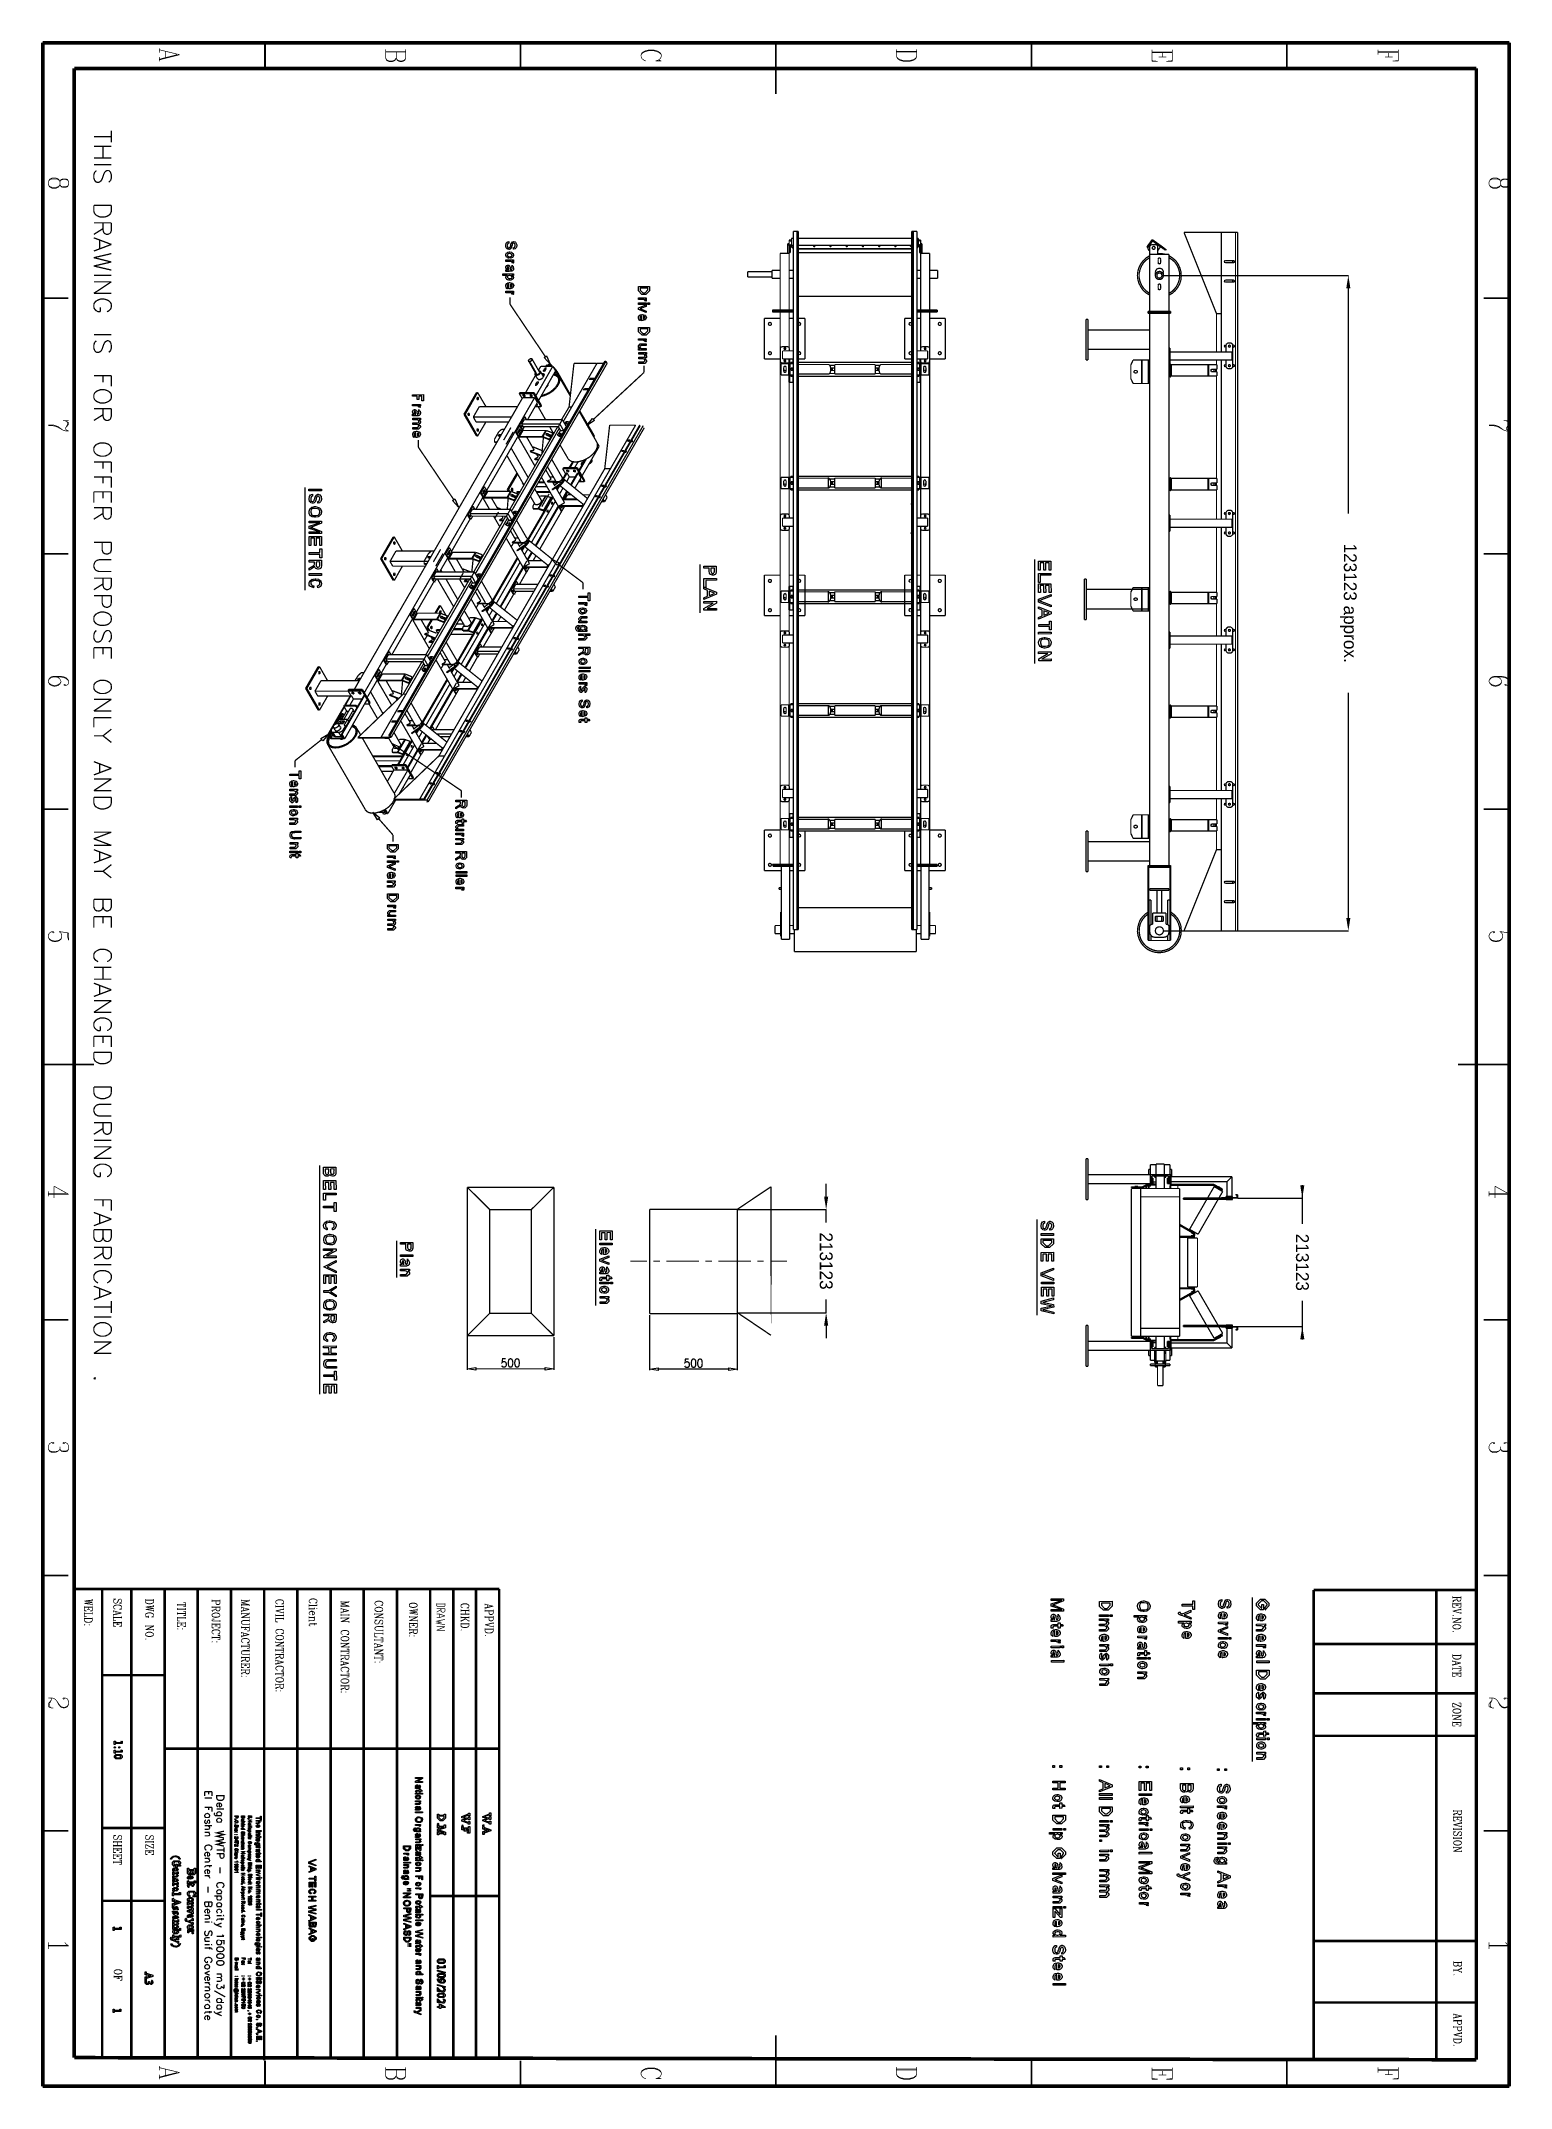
# Model space of a CAD drawing. Extents: x 0.1 to 11.6, y 0.3 to 16.3.
import ezdxf

# ---------------------------------------------------------------- set-up
doc = ezdxf.new("R2010")
doc.units = 0
doc.header["$MEASUREMENT"] = 0
doc.dimstyles.get("Standard").update_dxf_attribs({"dimtxt": 0.1, "dimasz": 0.1, "dimexe": 1.25, "dimexo": 0.625, "dimtad": 1, "dimtih": 1, "dimtxsty": 'Standard', "dimcen": 2.5, "dimazin": 3, "dimtfac": 1, "dimtmove": 0, "dimatfit": 3})

msp = doc.modelspace()

# ---------------------------------------------------------------- blocks, each defined once
blk = doc.blocks.new('_CLOSEDFILLED')
at = {"color": 0, "linetype": 'BYBLOCK'}
blk.add_solid([(-1, 0.16), (0, 0), (-1, -0.16)], dxfattribs=at)
blk = doc.blocks.new('*D3')
for p, q in [((8.857, 14.425), (10.31, 14.425)), ((10.31, 12.568), (10.31, 14.325)), ((10.31, 9.412), (10.31, 11.168)), ((8.868, 9.312), (10.31, 9.312))]:
    blk.add_line(p, q)
at = {"layer": 'Defpoints'}
for p in [(8.857, 14.425), (8.868, 9.312), (10.31, 9.312)]:
    blk.add_point(p, dxfattribs=at)
at = {"xscale": 0.1, "yscale": 0.1}
for p, rotation in [((10.31, 14.425), 90), ((10.31, 9.312), 270)]:
    blk.add_blockref('_CLOSEDFILLED', p, dxfattribs=dict(at, rotation=rotation))
at = {"insert": (10.31, 11.868), "char_height": 0.1, "attachment_point": 5, "rotation": 270}
blk.add_mtext('123123 approx.', dxfattribs=at)
blk = doc.blocks.new('*D4')
for p, q in [((9.447, 7.227), (9.951, 7.227)), ((9.951, 7.327), (9.951, 7.026)), ((9.951, 6.426), (9.951, 6.125)), ((9.447, 6.225), (9.951, 6.225))]:
    blk.add_line(p, q)
at = {"layer": 'Defpoints'}
for p in [(9.447, 7.227), (9.951, 7.227), (9.447, 6.225)]:
    blk.add_point(p, dxfattribs=at)
at = {"xscale": 0.1, "yscale": 0.1}
for p, rotation in [((9.951, 7.227), 270), ((9.951, 6.225), 90)]:
    blk.add_blockref('_CLOSEDFILLED', p, dxfattribs=dict(at, rotation=rotation))
at = {"insert": (9.951, 6.726), "char_height": 0.1, "attachment_point": 5, "rotation": 270}
blk.add_mtext('213123', dxfattribs=at)
blk = doc.blocks.new('*D5')
for p, q in [((6.237, 7.238), (6.237, 7.338)), ((5.545, 7.138), (6.237, 7.138)), ((6.237, 7.036), (6.237, 7.138)), ((6.237, 6.333), (6.237, 6.436)), ((5.545, 6.333), (6.237, 6.333)), ((6.237, 6.233), (6.237, 6.133))]:
    blk.add_line(p, q)
at = {"layer": 'Defpoints'}
for p in [(5.545, 7.138), (5.545, 6.333), (6.237, 6.333)]:
    blk.add_point(p, dxfattribs=at)
at = {"xscale": 0.1, "yscale": 0.1}
for p, rotation in [((6.237, 7.138), 270), ((6.237, 6.333), 90)]:
    blk.add_blockref('_CLOSEDFILLED', p, dxfattribs=dict(at, rotation=rotation))
at = {"insert": (6.237, 6.736), "char_height": 0.1, "attachment_point": 5, "rotation": 270}
blk.add_mtext('213123', dxfattribs=at)

# ---------------------------------------------------------------- dimensions: what is measured, and where the dimension line sits
at = {"linetype": 'Continuous'}
for base, p1, p2, text, picture, middle in [((10.3102, 9.31168), (8.86833, 9.31168), (8.85667, 14.425), '123123 approx.', '*D3', (10.3102, 11.86834)), ((6.236967, 6.33333), (5.544899, 6.33333), (5.544899, 7.13835), '213123', '*D5', (6.236967, 6.73584)), ((9.950959, 7.22667), (9.44667, 7.22667), (9.44667, 6.22499), '213123', '*D4', (9.950959, 6.72583))]:
    dim = msp.add_linear_dim(base=base, p1=p1, p2=p2, angle=90, text=text, dimstyle='Standard', dxfattribs=at)
    dim.commit()
    dim.dimension.update_dxf_attribs({"geometry": picture, "text_midpoint": middle, "text_rotation": 270})

# ---------------------------------------------------------------- linework, layer by layer
at = {"color": 0}
for points, const_width in [([(0.126682, 16.24), (11.565, 16.24)], 0.028333), ([(0.126682, 0.29834), (0.126682, 16.24)], 0.028333), ([(1.03668, 16.1967), (1.03668, 16.1633)], 0.005208), ([(1.19499, 16.1467), (1.03668, 16.185)], 0.005208), ([(1.19499, 16.1467), (1.03668, 16.1067)], 0.005208), ([(1.17334, 16.1467), (1.03668, 16.1117)], 0.005208), ([(1.03668, 16.1283), (1.03668, 16.095)], 0.005208), ([(1.08165, 16.175), (1.08165, 16.1233)], 0.005208), ([(1.86003, 16.04), (1.86003, 16.24)], 0.013333), ([(2.80003, 16.1217), (2.80003, 16.1883)], 0.005208), ([(2.95833, 16.1717), (2.80003, 16.1717)], 0.005208), ([(2.95833, 16.1667), (2.80003, 16.1667)], 0.005208), ([(2.88336, 16.1667), (2.88336, 16.1217)], 0.005208), ([(2.95833, 16.1883), (2.95833, 16.1217)], 0.005208), ([(3.85335, 16.04), (3.85335, 16.24)], 0.013333), ([(4.80003, 16.1617), (4.79335, 16.145)], 0.005208), ([(4.80003, 16.155), (4.79335, 16.145)], 0.005208), ([(4.79335, 16.145), (4.79335, 16.1333)], 0.005208), ([(4.79335, 16.1333), (4.80003, 16.1167)], 0.005208), ([(4.815, 16.1717), (4.80003, 16.1617)], 0.005208), ([(4.815, 16.1667), (4.80003, 16.155)], 0.005208), ([(4.83003, 16.1783), (4.815, 16.1717)], 0.005208), ([(4.83003, 16.1717), (4.815, 16.1667)], 0.005208), ([(4.85335, 16.1833), (4.83003, 16.1783)], 0.005208), ([(4.85335, 16.1783), (4.83003, 16.1717)], 0.005208), ([(4.89165, 16.1833), (4.85335, 16.1833)], 0.005208), ([(4.89165, 16.1783), (4.85335, 16.1783)], 0.005208), ([(4.91336, 16.1783), (4.89165, 16.1833)], 0.005208), ([(4.91336, 16.1717), (4.89165, 16.1783)], 0.005208), ([(4.92833, 16.1717), (4.91336, 16.1783)], 0.005208), ([(4.92833, 16.1667), (4.91336, 16.1717)], 0.005208), ([(4.94336, 16.1617), (4.92833, 16.1717)], 0.005208), ([(4.94336, 16.155), (4.92833, 16.1667)], 0.005208), ([(4.95167, 16.145), (4.94336, 16.1617)], 0.005208), ([(4.95167, 16.145), (4.94336, 16.155)], 0.005208), ([(4.94336, 16.1167), (4.95167, 16.1333)], 0.005208), ([(4.95167, 16.1333), (4.95167, 16.145)], 0.005208), ([(5.845, 16.04), (5.845, 16.24)], 0.013333), ([(5.845, 16.24), (5.845, 15.84)], 0.013333), ([(6.785, 16.1333), (6.785, 16.19)], 0.005208), ([(6.94336, 16.1733), (6.785, 16.1733)], 0.005208), ([(6.94336, 16.1667), (6.785, 16.1667)], 0.005208), ([(6.79335, 16.1167), (6.785, 16.1333)], 0.005208), ([(6.79335, 16.1217), (6.785, 16.1333)], 0.005208), ([(6.94336, 16.1333), (6.93668, 16.1167)], 0.005208), ([(6.94336, 16.1333), (6.93668, 16.1217)], 0.005208), ([(6.94336, 16.19), (6.94336, 16.1333)], 0.005208), ([(7.83832, 16.04), (7.83832, 16.24)], 0.013333), ([(8.77832, 16.185), (8.77832, 16.095)], 0.005208), ([(8.93668, 16.1683), (8.77832, 16.1683)], 0.005208), ([(8.93668, 16.1617), (8.77832, 16.1617)], 0.005208), ([(8.89165, 16.1283), (8.83165, 16.1283)], 0.005208), ([(8.86165, 16.1617), (8.86165, 16.1283)], 0.005208), ([(8.93668, 16.185), (8.93668, 16.095)], 0.005208), ([(9.83003, 16.04), (9.83003, 16.24)], 0.013333), ([(10.5417, 16.1867), (10.5417, 16.1467)], 0.005208), ([(10.7, 16.17), (10.5417, 16.17)], 0.005208), ([(10.7, 16.1633), (10.5417, 16.1633)], 0.005208), ([(10.655, 16.13), (10.595, 16.13)], 0.005208), ([(10.625, 16.1633), (10.625, 16.13)], 0.005208), ([(10.7, 16.1867), (10.7, 16.0967)], 0.005208), ([(11.565, 16.24), (11.565, 0.29834)], 0.028333), ([(0.37169, 16.04), (11.3083, 16.04)], 0.028333), ([(0.37169, 0.521647), (0.37169, 16.04)], 0.028333), ([(2.80832, 16.1033), (2.80003, 16.1217)], 0.005208), ([(2.80832, 16.11), (2.80003, 16.1217)], 0.005208), ([(2.815, 16.1033), (2.80832, 16.11)], 0.005208), ([(2.815, 16.0983), (2.80832, 16.1033)], 0.005208), ([(2.83003, 16.0983), (2.815, 16.1033)], 0.005208), ([(2.83003, 16.0933), (2.815, 16.0983)], 0.005208), ([(2.85335, 16.0983), (2.83003, 16.0983)], 0.005208), ([(2.85335, 16.0933), (2.83003, 16.0933)], 0.005208), ([(2.86833, 16.1033), (2.85335, 16.0983)], 0.005208), ([(2.86833, 16.0983), (2.85335, 16.0933)], 0.005208), ([(2.875, 16.11), (2.86833, 16.1033)], 0.005208), ([(2.875, 16.1033), (2.86833, 16.0983)], 0.005208), ([(2.88336, 16.1217), (2.875, 16.1033)], 0.005208), ([(2.88336, 16.1217), (2.875, 16.11)], 0.005208), ([(2.88997, 16.1033), (2.88336, 16.1217)], 0.005208), ([(2.88997, 16.11), (2.88336, 16.1217)], 0.005208), ([(2.89833, 16.1033), (2.88997, 16.11)], 0.005208), ([(2.89833, 16.0983), (2.88997, 16.1033)], 0.005208), ([(2.91336, 16.0983), (2.89833, 16.1033)], 0.005208), ([(2.91336, 16.0933), (2.89833, 16.0983)], 0.005208), ([(2.92833, 16.0983), (2.91336, 16.0983)], 0.005208), ([(2.92833, 16.0933), (2.91336, 16.0933)], 0.005208), ([(2.94336, 16.1033), (2.92833, 16.0983)], 0.005208), ([(2.94336, 16.0983), (2.92833, 16.0933)], 0.005208), ([(2.95167, 16.11), (2.94336, 16.1033)], 0.005208), ([(2.95167, 16.1033), (2.94336, 16.0983)], 0.005208), ([(2.95833, 16.1217), (2.95167, 16.1033)], 0.005208), ([(2.95833, 16.1217), (2.95167, 16.11)], 0.005208), ([(4.80003, 16.1167), (4.815, 16.105)], 0.005208), ([(4.815, 16.105), (4.83003, 16.0983)], 0.005208), ([(4.92833, 16.105), (4.90668, 16.0983)], 0.005208), ([(4.90668, 16.0983), (4.95167, 16.0983)], 0.005208), ([(4.92833, 16.105), (4.94336, 16.1167)], 0.005208), ([(4.95167, 16.0983), (4.92833, 16.105)], 0.005208), ([(6.80832, 16.11), (6.79335, 16.1217)], 0.005208), ([(6.80832, 16.105), (6.79335, 16.1167)], 0.005208), ([(6.82335, 16.105), (6.80832, 16.11)], 0.005208), ([(6.82335, 16.1), (6.80832, 16.105)], 0.005208), ([(6.84668, 16.1), (6.82335, 16.105)], 0.005208), ([(6.84668, 16.0933), (6.82335, 16.1)], 0.005208), ([(6.88336, 16.1), (6.84668, 16.1)], 0.005208), ([(6.88336, 16.0933), (6.84668, 16.0933)], 0.005208), ([(6.90668, 16.105), (6.88336, 16.1)], 0.005208), ([(6.90668, 16.1), (6.88336, 16.0933)], 0.005208), ([(6.92165, 16.11), (6.90668, 16.105)], 0.005208), ([(6.92165, 16.105), (6.90668, 16.1)], 0.005208), ([(6.93668, 16.1217), (6.92165, 16.11)], 0.005208), ([(6.93668, 16.1167), (6.92165, 16.105)], 0.005208), ([(8.82335, 16.095), (8.77832, 16.1)], 0.005208), ([(8.77832, 16.095), (8.82335, 16.095)], 0.005208), ([(8.89165, 16.095), (8.93668, 16.1)], 0.005208), ([(8.93668, 16.095), (8.89165, 16.095)], 0.005208), ([(10.655, 16.0967), (10.7, 16.1017)], 0.005208), ([(10.7, 16.0967), (10.655, 16.0967)], 0.005208), ([(11.3083, 16.04), (11.3083, 0.504992)], 0.028333), ([(0.661675, 15.5083), (0.525011, 15.5083)], 0.01), ([(0.661675, 15.5533), (0.661675, 15.4633)], 0.01), ([(0.661675, 15.4317), (0.525011, 15.4317)], 0.01), ([(0.661675, 15.34), (0.525011, 15.34)], 0.01), ([(0.596679, 15.4317), (0.596679, 15.34)], 0.01), ([(0.178331, 15.1733), (0.169976, 15.1567)], 0.005208), ([(0.185004, 15.1783), (0.178331, 15.1733)], 0.005208), ([(0.185004, 15.1733), (0.178331, 15.1683)], 0.005208), ([(0.199978, 15.185), (0.185004, 15.1783)], 0.005208), ([(0.199978, 15.1783), (0.185004, 15.1733)], 0.005208), ([(0.229981, 15.185), (0.199978, 15.185)], 0.005208), ([(0.229981, 15.1783), (0.199978, 15.1783)], 0.005208), ([(0.245008, 15.1783), (0.229981, 15.185)], 0.005208), ([(0.245008, 15.1733), (0.229981, 15.1783)], 0.005208), ([(0.25331, 15.1733), (0.245008, 15.1783)], 0.005208), ([(0.25331, 15.1683), (0.245008, 15.1733)], 0.005208), ([(0.259983, 15.1567), (0.25331, 15.1733)], 0.005208), ([(0.268337, 15.1733), (0.259983, 15.1567)], 0.005208), ([(0.283311, 15.1783), (0.268337, 15.1733)], 0.005208), ([(0.283311, 15.1733), (0.268337, 15.1683)], 0.005208), ([(0.305012, 15.1783), (0.283311, 15.1783)], 0.005208), ([(0.305012, 15.1733), (0.283311, 15.1733)], 0.005208), ([(0.319988, 15.1733), (0.305012, 15.1783)], 0.005208), ([(0.319988, 15.1683), (0.305012, 15.1733)], 0.005208), ([(0.328342, 15.1567), (0.319988, 15.1733)], 0.005208), ([(0.661675, 15.2883), (0.525011, 15.2883)], 0.01), ([(0.525011, 15.21), (0.531685, 15.23)], 0.01), ([(0.525011, 15.185), (0.525011, 15.21)], 0.01), ([(0.531685, 15.165), (0.525011, 15.185)], 0.01), ([(0.531685, 15.23), (0.544976, 15.2433)], 0.01), ([(0.590007, 15.1783), (0.583333, 15.165)], 0.01), ([(0.603353, 15.2167), (0.590007, 15.1783)], 0.01), ([(0.610026, 15.23), (0.603353, 15.2167)], 0.01), ([(0.616644, 15.2367), (0.610026, 15.23)], 0.01), ([(0.62831, 15.2433), (0.616644, 15.2367)], 0.01), ([(0.641656, 15.2433), (0.62831, 15.2433)], 0.01), ([(0.655003, 15.23), (0.641656, 15.2433)], 0.01), ([(0.661675, 15.21), (0.655003, 15.23)], 0.01), ([(0.655003, 15.165), (0.661675, 15.185)], 0.01), ([(0.661675, 15.185), (0.661675, 15.21)], 0.01), ([(11.4167, 15.1733), (11.4083, 15.1567)], 0.005208), ([(11.4233, 15.1783), (11.4167, 15.1733)], 0.005208), ([(11.4233, 15.1733), (11.4167, 15.1683)], 0.005208), ([(11.4383, 15.185), (11.4233, 15.1783)], 0.005208), ([(11.4383, 15.1783), (11.4233, 15.1733)], 0.005208), ([(11.4683, 15.185), (11.4383, 15.185)], 0.005208), ([(11.4683, 15.1783), (11.4383, 15.1783)], 0.005208), ([(11.4833, 15.1783), (11.4683, 15.185)], 0.005208), ([(11.4833, 15.1733), (11.4683, 15.1783)], 0.005208), ([(11.4916, 15.1733), (11.4833, 15.1783)], 0.005208), ([(11.4916, 15.1683), (11.4833, 15.1733)], 0.005208), ([(11.4983, 15.1567), (11.4916, 15.1733)], 0.005208), ([(11.5067, 15.1733), (11.4983, 15.1567)], 0.005208), ([(11.5217, 15.1783), (11.5067, 15.1733)], 0.005208), ([(11.5217, 15.1733), (11.5067, 15.1683)], 0.005208), ([(11.5433, 15.1783), (11.5217, 15.1783)], 0.005208), ([(11.5433, 15.1733), (11.5217, 15.1733)], 0.005208), ([(11.5583, 15.1733), (11.5433, 15.1783)], 0.005208), ([(11.5583, 15.1683), (11.5433, 15.1733)], 0.005208), ([(11.5667, 15.1567), (11.5583, 15.1733)], 0.005208), ([(0.178331, 15.1683), (0.169976, 15.1567)], 0.005208), ([(0.169976, 15.1567), (0.169976, 15.1333)], 0.005208), ([(0.169976, 15.1333), (0.178331, 15.1167)], 0.005208), ([(0.169976, 15.1333), (0.178331, 15.1217)], 0.005208), ([(0.178331, 15.1217), (0.185004, 15.1167)], 0.005208), ([(0.178331, 15.1167), (0.185004, 15.1117)], 0.005208), ([(0.185004, 15.1167), (0.199978, 15.1117)], 0.005208), ([(0.185004, 15.1117), (0.199978, 15.105)], 0.005208), ([(0.199978, 15.1117), (0.229981, 15.1117)], 0.005208), ([(0.199978, 15.105), (0.229981, 15.105)], 0.005208), ([(0.229981, 15.1117), (0.245008, 15.1167)], 0.005208), ([(0.229981, 15.105), (0.245008, 15.1117)], 0.005208), ([(0.245008, 15.1167), (0.25331, 15.1217)], 0.005208), ([(0.245008, 15.1117), (0.25331, 15.1167)], 0.005208), ([(0.259983, 15.1567), (0.25331, 15.1683)], 0.005208), ([(0.25331, 15.1167), (0.259983, 15.1333)], 0.005208), ([(0.25331, 15.1217), (0.259983, 15.1333)], 0.005208), ([(0.268337, 15.1683), (0.259983, 15.1567)], 0.005208), ([(0.259983, 15.1567), (0.259983, 15.1333)], 0.005208), ([(0.259983, 15.1333), (0.268337, 15.1167)], 0.005208), ([(0.259983, 15.1333), (0.268337, 15.1217)], 0.005208), ([(0.268337, 15.1217), (0.283311, 15.1167)], 0.005208), ([(0.268337, 15.1167), (0.283311, 15.1117)], 0.005208), ([(0.283311, 15.1167), (0.305012, 15.1167)], 0.005208), ([(0.283311, 15.1117), (0.305012, 15.1117)], 0.005208), ([(0.305012, 15.1167), (0.319988, 15.1217)], 0.005208), ([(0.305012, 15.1117), (0.319988, 15.1167)], 0.005208), ([(0.328342, 15.1567), (0.319988, 15.1683)], 0.005208), ([(0.319988, 15.1167), (0.328342, 15.1333)], 0.005208), ([(0.319988, 15.1217), (0.328342, 15.1333)], 0.005208), ([(0.328342, 15.1333), (0.328342, 15.1567)], 0.005208), ([(0.544976, 15.1517), (0.531685, 15.165)], 0.01), ([(0.564996, 15.1517), (0.544976, 15.1517)], 0.01), ([(0.57666, 15.1583), (0.564996, 15.1517)], 0.01), ([(0.583333, 15.165), (0.57666, 15.1583)], 0.01), ([(0.641656, 15.1517), (0.655003, 15.165)], 0.01), ([(11.4167, 15.1683), (11.4083, 15.1567)], 0.005208), ([(11.4083, 15.1567), (11.4083, 15.1333)], 0.005208), ([(11.4083, 15.1333), (11.4167, 15.1167)], 0.005208), ([(11.4083, 15.1333), (11.4167, 15.1217)], 0.005208), ([(11.4167, 15.1217), (11.4233, 15.1167)], 0.005208), ([(11.4167, 15.1167), (11.4233, 15.1117)], 0.005208), ([(11.4233, 15.1167), (11.4383, 15.1117)], 0.005208), ([(11.4233, 15.1117), (11.4383, 15.105)], 0.005208), ([(11.4383, 15.1117), (11.4683, 15.1117)], 0.005208), ([(11.4383, 15.105), (11.4683, 15.105)], 0.005208), ([(11.4683, 15.1117), (11.4833, 15.1167)], 0.005208), ([(11.4683, 15.105), (11.4833, 15.1117)], 0.005208), ([(11.4833, 15.1167), (11.4916, 15.1217)], 0.005208), ([(11.4833, 15.1117), (11.4916, 15.1167)], 0.005208), ([(11.4983, 15.1567), (11.4916, 15.1683)], 0.005208), ([(11.4916, 15.1167), (11.4983, 15.1333)], 0.005208), ([(11.4916, 15.1217), (11.4983, 15.1333)], 0.005208), ([(11.5067, 15.1683), (11.4983, 15.1567)], 0.005208), ([(11.4983, 15.1567), (11.4983, 15.1333)], 0.005208), ([(11.4983, 15.1333), (11.5067, 15.1167)], 0.005208), ([(11.4983, 15.1333), (11.5067, 15.1217)], 0.005208), ([(11.5067, 15.1217), (11.5217, 15.1167)], 0.005208), ([(11.5067, 15.1167), (11.5217, 15.1117)], 0.005208), ([(11.5217, 15.1167), (11.5433, 15.1167)], 0.005208), ([(11.5217, 15.1117), (11.5433, 15.1117)], 0.005208), ([(11.5433, 15.1167), (11.5583, 15.1217)], 0.005208), ([(11.5433, 15.1117), (11.5583, 15.1167)], 0.005208), ([(11.5667, 15.1567), (11.5583, 15.1683)], 0.005208), ([(11.5583, 15.1167), (11.5667, 15.1333)], 0.005208), ([(11.5583, 15.1217), (11.5667, 15.1333)], 0.005208), ([(0.661675, 14.9717), (0.525011, 14.9717)], 0.01), ([(0.525011, 14.925), (0.525011, 14.9717)], 0.01), ([(0.531685, 14.9067), (0.525011, 14.925)], 0.01), ([(0.544976, 14.8933), (0.531685, 14.9067)], 0.01), ([(0.558322, 14.8867), (0.544976, 14.8933)], 0.01), ([(0.57666, 14.88), (0.558322, 14.8867)], 0.01), ([(0.610026, 14.88), (0.57666, 14.88)], 0.01), ([(0.62831, 14.8867), (0.610026, 14.88)], 0.01), ([(0.641656, 14.8933), (0.62831, 14.8867)], 0.01), ([(0.655003, 14.9067), (0.641656, 14.8933)], 0.01), ([(0.661675, 14.925), (0.655003, 14.9067)], 0.01), ([(0.661675, 14.9717), (0.661675, 14.925)], 0.01), ([(0.661675, 14.835), (0.525011, 14.835)], 0.01), ([(0.596679, 14.79), (0.525011, 14.745)], 0.01), ([(0.661675, 14.6667), (0.525011, 14.7183)], 0.01), ([(0.569988, 14.6983), (0.569988, 14.635)], 0.01), ([(0.596679, 14.7767), (0.596679, 14.835)], 0.01), ([(0.603353, 14.7567), (0.596679, 14.7767)], 0.01), ([(0.610026, 14.7517), (0.603353, 14.7567)], 0.01), ([(0.623318, 14.745), (0.610026, 14.7517)], 0.01), ([(0.634983, 14.745), (0.623318, 14.745)], 0.01), ([(0.648329, 14.7517), (0.634983, 14.745)], 0.01), ([(0.655003, 14.7567), (0.648329, 14.7517)], 0.01), ([(0.661675, 14.7767), (0.655003, 14.7567)], 0.01), ([(0.661675, 14.835), (0.661675, 14.7767)], 0.01), ([(5.94835, 14.7017), (5.94835, 14.6567)], 0.01), ([(5.94835, 14.7017), (5.96669, 14.7017)], 0.01), ([(5.96669, 14.7133), (5.96669, 14.66)], 0.01), ([(5.96669, 14.7133), (5.97999, 14.7133)], 0.01), ([(5.97999, 14.7683), (5.97999, 9.31999)], 0.01), ([(5.97999, 14.7683), (6.00836, 14.7683)], 0.01), ([(6.00836, 14.7683), (6.00836, 9.31999)], 0.01), ([(6.00836, 14.7683), (6.01665, 14.7683)], 0.01), ([(6.01665, 14.135), (6.01665, 14.7683)], 0.01), ([(6.02001, 14.7683), (6.01665, 14.7683)], 0.01), ([(6.01665, 14.7683), (6.01665, 9.31999)], 0.01), ([(6.02001, 14.7683), (6.02001, 9.31999)], 0.01), ([(6.02001, 14.7133), (6.905, 14.7133)], 0.01), ([(6.90831, 14.7683), (6.905, 14.7683)], 0.01), ([(6.905, 14.7683), (6.905, 9.31999)], 0.01), ([(6.90831, 14.135), (6.90831, 14.7683)], 0.01), ([(6.90831, 14.7683), (6.91667, 14.7683)], 0.01), ([(6.90831, 14.7683), (6.90831, 9.31999)], 0.01), ([(6.94499, 14.7683), (6.91667, 14.7683)], 0.01), ([(6.91667, 14.7683), (6.91667, 9.31999)], 0.01), ([(6.94499, 14.7683), (6.94499, 9.31999)], 0.01), ([(6.94499, 14.7133), (6.95503, 14.7133)], 0.01), ([(6.95503, 14.66), (6.95503, 14.7133)], 0.01), ([(6.97331, 14.7017), (6.95503, 14.7017)], 0.01), ([(6.97331, 14.6567), (6.97331, 14.7017)], 0.01), ([(8.73833, 14.6467), (8.78, 14.705)], 0.01), ([(8.74501, 14.6433), (8.78168, 14.695)], 0.01), ([(8.74669, 14.6417), (8.78331, 14.6933)], 0.01), ([(8.78, 14.705), (8.85499, 14.6517)], 0.01), ([(8.78168, 14.695), (8.78331, 14.6933)], 0.01), ([(8.78331, 14.6933), (8.845, 14.6483)], 0.01), ([(9.31836, 14.76), (9.02832, 14.76)], 0.01), ([(9.02832, 14.76), (9.28168, 14.1267)], 0.01), ([(9.31836, 13.8283), (9.31836, 14.76)], 0.01), ([(9.31836, 14.76), (9.43001, 14.76)], 0.01), ([(9.43001, 14.76), (9.43001, 9.31168)], 0.01), ([(9.43001, 14.76), (9.44667, 14.76)], 0.01), ([(9.44667, 14.76), (9.44667, 9.31168)], 0.01), ([(0.661675, 14.6667), (0.525011, 14.615)], 0.01), ([(0.661675, 14.595), (0.525011, 14.5633)], 0.01), ([(0.661675, 14.53), (0.525011, 14.5633)], 0.01), ([(0.661675, 14.53), (0.525011, 14.4983)], 0.01), ([(5.87831, 14.5983), (5.87831, 14.155)], 0.01), ([(5.87831, 14.5983), (5.94835, 14.5983)], 0.01), ([(5.93668, 14.6617), (5.93668, 14.6733)], 0.01), ([(5.93668, 14.6733), (5.94835, 14.6733)], 0.01), ([(5.94835, 14.6617), (5.93668, 14.6617)], 0.01), ([(5.93668, 14.6617), (5.93668, 14.5983)], 0.01), ([(5.94835, 14.6567), (5.96669, 14.6567)], 0.01), ([(5.94835, 14.6267), (5.94835, 14.6567)], 0.01), ([(5.94835, 14.6267), (5.94835, 14.5983)], 0.01), ([(5.94835, 14.605), (5.95665, 14.605)], 0.01), ([(5.95665, 14.6033), (5.94835, 14.6033)], 0.01), ([(5.94835, 14.5983), (5.94997, 14.5983)], 0.01), ([(5.94835, 14.5983), (5.94835, 14.155)], 0.01), ([(5.95665, 14.605), (5.95665, 14.6517)], 0.01), ([(5.95665, 14.6517), (5.96669, 14.6517)], 0.01), ([(5.95665, 14.605), (5.95665, 14.6033)], 0.01), ([(5.96669, 14.66), (5.96669, 14.6567)], 0.01), ([(5.96669, 14.66), (5.97999, 14.66)], 0.01), ([(5.96669, 14.66), (5.96669, 14.6567), (5.96832, 14.6533), (5.96832, 14.6517), (5.97, 14.6483), (5.97331, 14.6467), (5.97499, 14.645), (5.97835, 14.6417), (5.97999, 14.6417)], 0.01), ([(5.96669, 14.6533), (5.96669, 14.6567)], 0.01), ([(5.97999, 14.6383), (5.97835, 14.6383), (5.97499, 14.6417), (5.97331, 14.6433), (5.97, 14.6467), (5.96832, 14.6483), (5.96832, 14.6517), (5.96669, 14.6533), (5.96669, 14.6567)], 0.01), ([(5.97999, 14.6367), (5.97835, 14.6383), (5.97499, 14.64), (5.97331, 14.6417), (5.97, 14.6433), (5.96832, 14.6467), (5.96832, 14.6483), (5.96669, 14.6517), (5.96669, 14.6533)], 0.01), ([(6.02001, 14.66), (6.905, 14.66)], 0.01), ([(6.02165, 14.6517), (6.02001, 14.6533)], 0.01), ([(6.02001, 14.65), (6.02001, 14.6517), (6.02165, 14.6517)], 0.01), ([(6.02001, 14.65), (6.02165, 14.65)], 0.01), ([(6.905, 14.6333), (6.02001, 14.6333)], 0.01), ([(6.02001, 14.63), (6.905, 14.63)], 0.01), ([(6.905, 14.6033), (6.02001, 14.6033)], 0.01), ([(6.14665, 14.65), (6.14333, 14.6517), (6.14165, 14.65)], 0.01), ([(6.27333, 14.65), (6.27165, 14.6517), (6.26833, 14.65)], 0.01), ([(6.40001, 14.65), (6.39833, 14.6517), (6.39501, 14.65)], 0.01), ([(6.52669, 14.65), (6.52501, 14.6517), (6.52165, 14.65)], 0.01), ([(6.65332, 14.65), (6.65169, 14.6517), (6.64833, 14.65)], 0.01), ([(6.78, 14.65), (6.77832, 14.6517), (6.77501, 14.65)], 0.01), ([(6.905, 14.655), (6.90332, 14.655), (6.90332, 14.6533), (6.90169, 14.6533), (6.90001, 14.6517), (6.90169, 14.6517), (6.90169, 14.65), (6.90332, 14.65), (6.905, 14.65)], 0.01), ([(6.905, 14.6517), (6.90169, 14.65)], 0.01), ([(6.94499, 14.66), (6.95503, 14.66)], 0.01), ([(6.94499, 14.6433), (6.94667, 14.645), (6.94997, 14.6467), (6.95167, 14.6483), (6.95335, 14.6517), (6.95503, 14.6533), (6.95503, 14.6567), (6.95503, 14.66)], 0.01), ([(6.95503, 14.6567), (6.95503, 14.6533), (6.95503, 14.6517), (6.95335, 14.6483), (6.95167, 14.6467), (6.94997, 14.6433), (6.94667, 14.6417), (6.94499, 14.64)], 0.01), ([(6.95503, 14.6533), (6.95503, 14.6517), (6.95503, 14.6483), (6.95335, 14.6467), (6.95167, 14.6433), (6.94997, 14.6417), (6.94667, 14.64), (6.94499, 14.6383)], 0.01), ([(6.95503, 14.66), (6.95503, 14.6567)], 0.01), ([(6.95503, 14.6567), (6.95503, 14.6533)], 0.01), ([(6.97331, 14.6567), (6.95503, 14.6567)], 0.01), ([(6.965, 14.6517), (6.95503, 14.6517)], 0.01), ([(6.965, 14.605), (6.965, 14.6517)], 0.01), ([(6.965, 14.605), (6.97331, 14.605)], 0.01), ([(6.965, 14.6033), (6.965, 14.605)], 0.01), ([(6.97331, 14.6033), (6.965, 14.6033)], 0.01), ([(6.97331, 14.6733), (6.98503, 14.6733)], 0.01), ([(6.98503, 14.6617), (6.97331, 14.6617)], 0.01), ([(6.97331, 14.6267), (6.97331, 14.6567)], 0.01), ([(6.97331, 14.6267), (6.97331, 14.5983)], 0.01), ([(6.97331, 14.5983), (6.97499, 14.5983)], 0.01), ([(6.97331, 14.5983), (6.97331, 14.155)], 0.01), ([(6.97331, 14.5983), (7.04335, 14.5983)], 0.01), ([(6.98503, 14.6733), (6.98503, 14.6617)], 0.01), ([(6.98503, 14.6617), (6.98503, 14.5983)], 0.01), ([(7.04335, 14.5983), (7.04335, 14.155)], 0.01), ([(8.75999, 14.5783), (8.73335, 14.5617), (8.71001, 14.54), (8.69168, 14.515), (8.67665, 14.4867), (8.66835, 14.4567), (8.66499, 14.425), (8.66835, 14.3933), (8.67665, 14.3633), (8.69168, 14.335), (8.71001, 14.3083), (8.73335, 14.2883), (8.75999, 14.2717)], 0.01), ([(8.75999, 14.5633), (8.73503, 14.5467), (8.71332, 14.525), (8.69667, 14.4983), (8.685, 14.47), (8.67833, 14.44), (8.67833, 14.4083), (8.685, 14.3783), (8.69667, 14.35), (8.71332, 14.325), (8.73503, 14.3033), (8.75999, 14.285)], 0.01), ([(8.74501, 14.6433), (8.73833, 14.6467)], 0.01), ([(8.74669, 14.6417), (8.75, 14.6233)], 0.01), ([(8.75, 14.6233), (8.75999, 14.6167)], 0.01), ([(8.77333, 14.665), (8.75999, 14.6533)], 0.01), ([(8.75999, 14.59), (8.75999, 14.6533)], 0.01), ([(8.75999, 14.59), (8.91168, 14.59)], 0.01), ([(8.75999, 14.59), (8.75999, 14.145)], 0.01), ([(8.77333, 14.665), (8.81168, 14.665)], 0.01), ([(8.82335, 14.6533), (8.81168, 14.665)], 0.01), ([(8.82335, 14.6533), (8.82335, 14.59)], 0.01), ([(8.82335, 14.6183), (8.845, 14.6483)], 0.01), ([(8.88167, 14.59), (8.85335, 14.595), (8.82335, 14.595)], 0.01), ([(8.84668, 14.5517), (8.84332, 14.5583), (8.83664, 14.5617), (8.82835, 14.5583), (8.82667, 14.5517)], 0.01), ([(8.82667, 14.5517), (8.82667, 14.5267)], 0.01), ([(8.845, 14.6483), (8.84999, 14.645)], 0.01), ([(8.84668, 14.5267), (8.84668, 14.5517)], 0.01), ([(8.84999, 14.645), (8.85167, 14.6483)], 0.01), ([(8.88167, 14.6233), (8.87999, 14.6233), (8.87831, 14.625), (8.87668, 14.6267), (8.875, 14.6283), (8.87169, 14.63), (8.87001, 14.6317), (8.86664, 14.6333), (8.86333, 14.635), (8.86003, 14.6383), (8.85667, 14.64), (8.85335, 14.6417), (8.84999, 14.645)], 0.01), ([(8.85499, 14.6517), (8.85167, 14.6483)], 0.01), ([(8.88835, 14.6217), (8.88835, 14.6233), (8.88667, 14.6233), (8.88499, 14.625), (8.88336, 14.625), (8.88167, 14.6267), (8.87831, 14.6283), (8.87668, 14.63), (8.87332, 14.6333), (8.87001, 14.635), (8.86664, 14.6367), (8.86333, 14.64), (8.86003, 14.6433), (8.85667, 14.645), (8.85167, 14.6483)], 0.01), ([(8.85499, 14.6517), (8.85835, 14.6483), (8.86165, 14.645), (8.86501, 14.6433), (8.87001, 14.64), (8.87332, 14.6383), (8.875, 14.6367), (8.87831, 14.6333), (8.88167, 14.6317), (8.88336, 14.63), (8.88499, 14.6283), (8.88835, 14.6267), (8.88997, 14.625)], 0.01), ([(8.88336, 14.625), (8.88167, 14.6233)], 0.01), ([(8.88997, 14.625), (8.88835, 14.6217)], 0.01), ([(8.91168, 14.59), (8.91168, 14.145)], 0.01), ([(9.00331, 14.385), (9.00667, 14.4183), (9.00499, 14.45), (8.99669, 14.4817), (8.98335, 14.5117), (8.965, 14.5383), (8.94, 14.56), (8.91168, 14.5783)], 0.01), ([(8.99001, 14.3883), (8.99501, 14.4167), (8.99333, 14.4467), (8.98665, 14.475), (8.97499, 14.5017), (8.95833, 14.5267), (8.93668, 14.5467), (8.91168, 14.5633)], 0.01), ([(9.34999, 14.54), (9.345, 14.5383), (9.34332, 14.5317), (9.345, 14.5267), (9.34999, 14.525)], 0.01), ([(9.41499, 14.54), (9.34999, 14.54)], 0.01), ([(9.40831, 14.525), (9.40831, 14.54)], 0.01), ([(9.41499, 14.525), (9.41997, 14.5267), (9.42165, 14.5317), (9.41997, 14.5383), (9.41499, 14.54)], 0.01), ([(0.661675, 14.4667), (0.525011, 14.4983)], 0.01), ([(0.661675, 14.4267), (0.525011, 14.4267)], 0.01), ([(0.661675, 14.375), (0.525011, 14.375)], 0.01), ([(0.661675, 14.375), (0.525011, 14.285)], 0.01), ([(5.815, 14.4533), (5.625, 14.4533)], 0.01), ([(5.625, 14.4533), (5.625, 14.4133)], 0.01), ([(5.625, 14.4133), (5.63667, 14.4133)], 0.01), ([(5.80165, 14.4133), (5.63667, 14.4133)], 0.01), ([(5.63667, 14.4133), (5.63835, 14.4133)], 0.01), ([(5.80165, 14.4133), (5.815, 14.4133)], 0.01), ([(5.80165, 14.4133), (5.80333, 14.4133)], 0.01), ([(5.87831, 14.465), (5.815, 14.465)], 0.01), ([(5.815, 14.4017), (5.815, 14.465)], 0.01), ([(5.815, 14.4017), (5.87831, 14.4017)], 0.01), ([(5.97999, 14.465), (5.94835, 14.465)], 0.01), ([(5.94835, 14.4017), (5.97999, 14.4017)], 0.01), ([(6.97331, 14.465), (6.94499, 14.465)], 0.01), ([(6.94499, 14.4017), (6.97331, 14.4017)], 0.01), ([(7.10667, 14.465), (7.04335, 14.465)], 0.01), ([(7.04335, 14.4017), (7.10667, 14.4017)], 0.01), ([(7.10667, 14.465), (7.10667, 14.425)], 0.01), ([(7.10667, 14.425), (7.10667, 14.4017)], 0.01), ([(8.86833, 14.45), (8.86501, 14.4633), (8.85667, 14.475), (8.84332, 14.48), (8.83003, 14.48), (8.81668, 14.475), (8.80832, 14.4633), (8.80501, 14.45)], 0.01), ([(8.80501, 14.45), (8.80501, 14.425)], 0.01), ([(8.82667, 14.5267), (8.82835, 14.5183), (8.83664, 14.515), (8.84332, 14.5183), (8.84668, 14.5267)], 0.01), ([(8.86833, 14.425), (8.86833, 14.45)], 0.01), ([(8.91168, 14.285), (8.935, 14.3), (8.95335, 14.3183), (8.97, 14.34), (8.98167, 14.3633), (8.99001, 14.3883)], 0.01), ([(8.91168, 14.2717), (8.93832, 14.2867), (8.96001, 14.3067), (8.97835, 14.33), (8.99333, 14.3567), (9.00331, 14.385)], 0.01), ([(9.34999, 14.3883), (9.345, 14.385), (9.34332, 14.38), (9.345, 14.375), (9.34999, 14.3733)], 0.01), ([(9.34999, 14.525), (9.41499, 14.525)], 0.01), ([(9.41499, 14.3883), (9.34999, 14.3883)], 0.01), ([(9.34999, 14.3733), (9.41499, 14.3733)], 0.01), ([(9.40831, 14.3733), (9.40831, 14.3883)], 0.01), ([(9.41499, 14.3733), (9.41997, 14.375), (9.42165, 14.38), (9.41997, 14.385), (9.41499, 14.3883)], 0.01), ([(0.32666, 14.2467), (0.126682, 14.2467)], 0.013333), ([(0.661675, 14.285), (0.525011, 14.285)], 0.01), ([(0.531685, 14.2133), (0.525011, 14.2)], 0.01), ([(0.544976, 14.2267), (0.531685, 14.2133)], 0.01), ([(0.558322, 14.2333), (0.544976, 14.2267)], 0.01), ([(0.57666, 14.24), (0.558322, 14.2333)], 0.01), ([(0.610026, 14.24), (0.57666, 14.24)], 0.01), ([(0.62831, 14.2333), (0.610026, 14.24)], 0.01), ([(0.641656, 14.2267), (0.62831, 14.2333)], 0.01), ([(0.655003, 14.2133), (0.641656, 14.2267)], 0.01), ([(0.661675, 14.2), (0.655003, 14.2133)], 0.01), ([(3.77001, 14.2017), (3.77001, 14.2533)], 0.01), ([(6.02001, 14.2617), (6.905, 14.2617)], 0.01), ([(8.84668, 14.3483), (8.84332, 14.355), (8.83664, 14.3583), (8.82835, 14.355), (8.82667, 14.3483)], 0.01), ([(8.82667, 14.3483), (8.82667, 14.3233)], 0.01), ([(8.82667, 14.3233), (8.82835, 14.3167), (8.83664, 14.3133), (8.84332, 14.3167), (8.84668, 14.3233)], 0.01), ([(8.84668, 14.3233), (8.84668, 14.3483)], 0.01), ([(11.365, 14.2467), (11.565, 14.2467)], 0.013333), ([(0.525011, 14.2), (0.525011, 14.175)], 0.01), ([(0.525011, 14.175), (0.531685, 14.1617)], 0.01), ([(0.531685, 14.1617), (0.544976, 14.1483)], 0.01), ([(0.544976, 14.1483), (0.558322, 14.1417)], 0.01), ([(0.558322, 14.1417), (0.57666, 14.1417)], 0.01), ([(0.57666, 14.175), (0.57666, 14.1417)], 0.01), ([(0.62831, 14.1417), (0.641656, 14.1483)], 0.01), ([(0.641656, 14.1483), (0.655003, 14.1617)], 0.01), ([(0.655003, 14.1617), (0.661675, 14.175)], 0.01), ([(0.661675, 14.175), (0.661675, 14.2)], 0.01), ([(4.04665, 13.7917), (3.77001, 14.2017)], 0.01), ([(5.75499, 14.09), (5.75499, 13.7733)], 0.01), ([(5.87831, 14.09), (5.75499, 14.09)], 0.01), ([(5.81836, 14.155), (5.81836, 14.1467)], 0.01), ([(5.81836, 14.155), (5.97999, 14.155)], 0.01), ([(5.81836, 14.1467), (5.97999, 14.1467)], 0.01), ([(5.81836, 14.1383), (5.81836, 14.1467)], 0.01), ([(5.97999, 14.1383), (5.81836, 14.1383)], 0.01), ([(5.87831, 9.83003), (5.87831, 14.1383)], 0.01), ([(5.94835, 13.8633), (5.94835, 14.1383)], 0.01), ([(5.97999, 14.09), (5.94835, 14.09)], 0.01), ([(6.00836, 14.135), (6.01665, 14.135)], 0.01), ([(6.01665, 14.135), (6.01665, 9.95335)], 0.01), ([(6.07167, 14.09), (6.02001, 14.09)], 0.01), ([(6.02669, 14.035), (6.035, 14.0383), (6.03836, 14.0467), (6.035, 14.0533), (6.02832, 14.0583), (6.02001, 14.055)], 0.01), ([(6.07167, 13.7733), (6.07167, 14.09)], 0.01), ([(6.84999, 13.7733), (6.84999, 14.09)], 0.01), ([(6.84999, 14.09), (6.905, 14.09)], 0.01), ([(6.905, 14.0533), (6.89833, 14.0567), (6.88997, 14.0567), (6.88499, 14.0517), (6.88336, 14.045), (6.88835, 14.0383), (6.89501, 14.035)], 0.01), ([(6.90831, 14.135), (6.91667, 14.135)], 0.01), ([(6.90831, 14.135), (6.90831, 9.95335)], 0.01), ([(7.10335, 14.155), (6.94499, 14.155)], 0.01), ([(7.10335, 14.1467), (6.94499, 14.1467)], 0.01), ([(6.94499, 14.1383), (7.10335, 14.1383)], 0.01), ([(6.94499, 14.09), (6.97331, 14.09)], 0.01), ([(6.97331, 13.8567), (6.97331, 14.1383)], 0.01), ([(7.04335, 13.8567), (7.04335, 14.1383)], 0.01), ([(7.04335, 14.09), (7.16667, 14.09)], 0.01), ([(7.10335, 14.1467), (7.10335, 14.155)], 0.01), ([(7.10335, 14.1467), (7.10335, 14.1383)], 0.01), ([(7.16667, 14.09), (7.16667, 13.7733)], 0.01), ([(8.27832, 14.0817), (8.26335, 14.0817)], 0.01), ([(8.26335, 14.0817), (8.26335, 13.765)], 0.01), ([(8.27832, 14.0817), (8.27832, 13.765)], 0.01), ([(8.74832, 14.145), (8.92503, 14.145)], 0.01), ([(8.74832, 14.145), (8.74832, 14.1383)], 0.01), ([(8.74832, 14.1383), (8.92503, 14.1383)], 0.01), ([(8.74832, 14.13), (8.74832, 14.1383)], 0.01), ([(8.92503, 14.13), (8.74832, 14.13)], 0.01), ([(8.75999, 9.82167), (8.75999, 14.13)], 0.01), ([(8.91168, 9.82167), (8.91168, 14.13)], 0.01), ([(8.92503, 14.145), (8.92503, 14.1383)], 0.01), ([(8.92503, 14.13), (8.92503, 14.1383)], 0.01), ([(9.28168, 14.1267), (9.31836, 14.1267)], 0.01), ([(9.28168, 13.8283), (9.28168, 14.1267)], 0.01), ([(0.661675, 13.9617), (0.525011, 13.9617)], 0.01), ([(0.525011, 13.8834), (0.531685, 13.9033)], 0.01), ([(0.531685, 13.9033), (0.544976, 13.915)], 0.01), ([(0.603353, 13.89), (0.590007, 13.85)], 0.01), ([(0.610026, 13.9033), (0.603353, 13.89)], 0.01), ([(0.616644, 13.9083), (0.610026, 13.9033)], 0.01), ([(0.62831, 13.915), (0.616644, 13.9083)], 0.01), ([(0.641656, 13.915), (0.62831, 13.915)], 0.01), ([(0.655003, 13.9033), (0.641656, 13.915)], 0.01), ([(0.661675, 13.8834), (0.655003, 13.9033)], 0.01), ([(6.02001, 14.0367), (6.02669, 14.035)], 0.01), ([(6.89501, 14.035), (6.90001, 14.0367), (6.905, 14.04)], 0.01), ([(8.27832, 14), (8.75999, 14)], 0.01), ([(8.75999, 13.8483), (8.75999, 14)], 0.01), ([(9.37001, 13.8983), (9.35667, 13.8867)], 0.01), ([(9.37001, 13.8983), (9.39501, 13.8983)], 0.01), ([(9.40831, 13.8867), (9.39501, 13.8983)], 0.01), ([(0.525011, 13.8567), (0.525011, 13.8834)], 0.01), ([(0.531685, 13.8383), (0.525011, 13.8567)], 0.01), ([(0.544976, 13.825), (0.531685, 13.8383)], 0.01), ([(0.564996, 13.825), (0.544976, 13.825)], 0.01), ([(0.57666, 13.8317), (0.564996, 13.825)], 0.01), ([(0.583333, 13.8383), (0.57666, 13.8317)], 0.01), ([(0.590007, 13.85), (0.583333, 13.8383)], 0.01), ([(0.641656, 13.825), (0.655003, 13.8383)], 0.01), ([(0.655003, 13.8383), (0.661675, 13.8567)], 0.01), ([(0.661675, 13.8567), (0.661675, 13.8834)], 0.01), ([(4.50999, 13.755), (2.82497, 10.835)], 0.01), ([(4.52001, 13.755), (2.83501, 10.835)], 0.01), ([(4.52832, 13.7383), (2.84332, 10.82)], 0.01), ([(3.91667, 13.7567), (3.97499, 13.655)], 0.01), ([(3.92165, 13.7483), (3.92833, 13.7467)], 0.01), ([(3.92165, 13.7483), (3.97168, 13.66)], 0.01), ([(3.97499, 13.6617), (3.92503, 13.7467)], 0.01), ([(3.97835, 13.6583), (3.92833, 13.7467)], 0.01), ([(4.00168, 13.67), (3.94336, 13.7717)], 0.01), ([(4.06836, 13.7267), (4.08003, 13.735)], 0.01), ([(4.08003, 13.735), (4.09831, 13.7167)], 0.01), ([(4.08501, 13.73), (4.08664, 13.7317)], 0.01), ([(4.08664, 13.7317), (4.10167, 13.7167)], 0.01), ([(4.18668, 13.285), (4.44997, 13.74)], 0.01), ([(4.27001, 13.7383), (4.23167, 13.3983)], 0.01), ([(4.44835, 13.7383), (4.27001, 13.7383)], 0.01), ([(4.44997, 13.74), (4.50168, 13.74)], 0.01), ([(4.50999, 13.755), (4.52001, 13.755)], 0.01), ([(4.52001, 13.755), (4.52832, 13.7383)], 0.01), ([(5.75499, 13.7733), (5.87831, 13.7733)], 0.01), ([(5.89333, 13.8683), (5.88667, 13.8666), (5.88167, 13.8633), (5.87999, 13.8567)], 0.01), ([(5.87999, 13.8567), (5.87999, 13.755)], 0.01), ([(5.87999, 13.755), (5.88167, 13.7483), (5.88667, 13.7433), (5.89333, 13.7416)], 0.01), ([(5.88499, 13.6483), (5.88499, 13.7367)], 0.01), ([(5.88499, 13.7367), (5.94499, 13.7367)], 0.01), ([(5.93832, 13.8683), (5.89333, 13.8683)], 0.01), ([(5.89333, 13.7416), (5.93832, 13.7416)], 0.01), ([(5.89665, 13.7733), (5.89665, 13.8366)], 0.01), ([(5.89665, 13.8366), (5.97999, 13.8366)], 0.01), ([(5.89665, 13.7733), (5.97999, 13.7733)], 0.01), ([(5.91499, 13.86), (5.91168, 13.8583), (5.91, 13.8533), (5.91168, 13.8483), (5.91499, 13.8467)], 0.01), ([(5.91499, 13.765), (5.91168, 13.7633), (5.91, 13.7584), (5.91168, 13.7533), (5.91499, 13.7517)], 0.01), ([(5.94997, 13.8567), (5.94835, 13.8633), (5.94336, 13.8666), (5.93832, 13.8683)], 0.01), ([(5.93832, 13.7416), (5.94336, 13.7433), (5.94835, 13.7483), (5.94997, 13.755)], 0.01), ([(5.94499, 13.7367), (5.94499, 13.6483)], 0.01), ([(5.94499, 13.7367), (5.95335, 13.7367)], 0.01), ([(5.94667, 13.7733), (5.94667, 13.59)], 0.01), ([(5.94835, 13.7367), (5.94835, 13.7467)], 0.01), ([(5.94997, 13.8366), (5.94997, 13.8567)], 0.01), ([(5.94997, 13.755), (5.94997, 13.7733)], 0.01), ([(5.94997, 13.7733), (5.95335, 13.7733)], 0.01), ([(5.97835, 13.7733), (5.95335, 13.7733)], 0.01), ([(5.95335, 13.7733), (5.95335, 13.7367)], 0.01), ([(5.95335, 13.7367), (5.95335, 13.6483)], 0.01), ([(5.95335, 13.7367), (5.95503, 13.7367)], 0.01), ([(5.95503, 13.6483), (5.95503, 13.7367)], 0.01), ([(5.95503, 13.7367), (5.97999, 13.7367)], 0.01), ([(5.96001, 13.7367), (5.96001, 13.7467)], 0.01), ([(5.96001, 13.7467), (5.97999, 13.7467)], 0.01), ([(5.97835, 13.7733), (5.97999, 13.7733)], 0.01), ([(5.97835, 13.7467), (5.97835, 13.7733)], 0.01), ([(6.00836, 13.7733), (6.00836, 13.59)], 0.01), ([(6.02669, 13.8066), (6.035, 13.81), (6.03836, 13.8184), (6.035, 13.825), (6.02832, 13.83), (6.02001, 13.8267)], 0.01), ([(6.02001, 13.81), (6.02669, 13.8066)], 0.01), ([(6.02001, 13.7733), (6.07167, 13.7733)], 0.01), ([(6.02001, 13.7467), (6.905, 13.7467)], 0.01), ([(6.25331, 13.73), (6.02001, 13.73)], 0.01), ([(6.25331, 13.655), (6.25667, 13.655), (6.25836, 13.655), (6.25999, 13.6567), (6.26167, 13.6583), (6.26335, 13.66), (6.26497, 13.6617), (6.26665, 13.665), (6.26833, 13.6683), (6.27001, 13.6717), (6.27001, 13.675), (6.27165, 13.6783), (6.27165, 13.6816), (6.27333, 13.6867), (6.27333, 13.69), (6.27333, 13.695), (6.27333, 13.6983), (6.27165, 13.7017), (6.27165, 13.7067), (6.27001, 13.71), (6.27001, 13.7133), (6.26833, 13.7167), (6.26665, 13.72), (6.26497, 13.7233), (6.26335, 13.725), (6.26167, 13.7267), (6.25999, 13.7283), (6.25836, 13.73), (6.25667, 13.73), (6.25331, 13.73)], 0.01), ([(6.62001, 13.73), (6.30333, 13.73)], 0.01), ([(6.30333, 13.655), (6.30333, 13.73)], 0.01), ([(6.62001, 13.655), (6.62001, 13.73)], 0.01), ([(6.66835, 13.73), (6.66667, 13.73), (6.66336, 13.73), (6.66168, 13.7283), (6.66, 13.7267), (6.65831, 13.725), (6.65668, 13.7233), (6.655, 13.72), (6.65332, 13.7167), (6.65169, 13.7133), (6.65169, 13.71), (6.65001, 13.7067), (6.65001, 13.7017), (6.65001, 13.6983), (6.64833, 13.695), (6.64833, 13.69), (6.65001, 13.6867), (6.65001, 13.6816), (6.65001, 13.6783), (6.65169, 13.675), (6.65169, 13.6717), (6.65332, 13.6683), (6.655, 13.665), (6.65668, 13.6617), (6.65831, 13.66), (6.66, 13.6583), (6.66168, 13.6567), (6.66336, 13.655), (6.66667, 13.655), (6.66835, 13.655)], 0.01), ([(6.905, 13.73), (6.66835, 13.73)], 0.01), ([(6.905, 13.7733), (6.84999, 13.7733)], 0.01), ([(6.905, 13.825), (6.89833, 13.83), (6.88997, 13.8283), (6.88499, 13.8233), (6.88336, 13.8167), (6.88835, 13.81), (6.89501, 13.8066)], 0.01), ([(6.89501, 13.8066), (6.90001, 13.8083), (6.905, 13.8117)], 0.01), ([(6.91336, 13.59), (6.91336, 13.7733)], 0.01), ([(7.02832, 13.8366), (6.94499, 13.8366)], 0.01), ([(7.02832, 13.7733), (6.94499, 13.7733)], 0.01), ([(6.94499, 13.7733), (6.96832, 13.7733)], 0.01), ([(6.94499, 13.7467), (6.96164, 13.7467)], 0.01), ([(6.96669, 13.7367), (6.94499, 13.7367)], 0.01), ([(6.96164, 13.7367), (6.96164, 13.7467)], 0.01), ([(6.96669, 13.7367), (6.96669, 13.6483)], 0.01), ([(6.96669, 13.7367), (6.96832, 13.7367)], 0.01), ([(6.96832, 13.7733), (6.97331, 13.7733)], 0.01), ([(6.96832, 13.7367), (6.96832, 13.7733)], 0.01), ([(6.96832, 13.6483), (6.96832, 13.7367)], 0.01), ([(6.96832, 13.7367), (6.97667, 13.7367)], 0.01), ([(6.98665, 13.8683), (6.97999, 13.8666), (6.97667, 13.8633), (6.97331, 13.8567)], 0.01), ([(6.97331, 13.8567), (6.97331, 13.8366)], 0.01), ([(6.97331, 13.7733), (6.97331, 13.755)], 0.01), ([(6.97331, 13.755), (6.97667, 13.7483), (6.97999, 13.7433), (6.98665, 13.7416)], 0.01), ([(6.97331, 13.7367), (6.97331, 13.755)], 0.01), ([(6.97499, 13.59), (6.97499, 13.7733)], 0.01), ([(6.97667, 13.6483), (6.97667, 13.7367)], 0.01), ([(7.03836, 13.7367), (6.97667, 13.7367)], 0.01), ([(7.03168, 13.8683), (6.98665, 13.8683)], 0.01), ([(6.98665, 13.7416), (7.03168, 13.7416)], 0.01), ([(7.02832, 13.8366), (7.02832, 13.7733)], 0.01), ([(7.04335, 13.8567), (7.04167, 13.8633), (7.03836, 13.8666), (7.03168, 13.8683)], 0.01), ([(7.03168, 13.7416), (7.03836, 13.7433), (7.04167, 13.7483), (7.04335, 13.755)], 0.01), ([(7.03836, 13.7367), (7.03836, 13.6483)], 0.01), ([(7.04335, 13.755), (7.04335, 13.8567)], 0.01), ([(7.16667, 13.7733), (7.04335, 13.7733)], 0.01), ([(7.04335, 12.5517), (7.04335, 13.755)], 0.01), ([(8.27832, 13.765), (8.26335, 13.765)], 0.01), ([(8.27832, 13.8483), (8.75999, 13.8483)], 0.01), ([(8.63167, 13.765), (8.61333, 13.7267)], 0.01), ([(8.69835, 13.765), (8.63167, 13.765)], 0.01), ([(8.69835, 13.765), (8.69835, 13.5817)], 0.01), ([(8.69997, 13.765), (8.69835, 13.765)], 0.01), ([(8.69997, 13.5817), (8.69997, 13.765)], 0.01), ([(8.69997, 13.765), (8.75, 13.765)], 0.01), ([(8.75, 13.765), (8.75, 13.5817)], 0.01), ([(8.75331, 13.765), (8.75, 13.765)], 0.01), ([(8.75331, 13.765), (8.75999, 13.765)], 0.01), ([(8.75331, 13.765), (8.75331, 13.7517)], 0.01), ([(8.75331, 13.7517), (8.75999, 13.7517)], 0.01), ([(8.75331, 13.5933), (8.75331, 13.7517)], 0.01), ([(8.91997, 13.86), (8.91168, 13.86)], 0.01), ([(8.91997, 13.8483), (8.91168, 13.8483)], 0.01), ([(8.91997, 13.7467), (8.91168, 13.7467)], 0.01), ([(8.91997, 13.7333), (8.91168, 13.7333)], 0.01), ([(8.91336, 13.7333), (8.91168, 13.7317)], 0.01), ([(8.91667, 13.7283), (8.91168, 13.7317)], 0.01), ([(8.91997, 13.86), (8.91997, 13.8483)], 0.01), ([(8.91997, 13.8483), (8.91997, 13.7467)], 0.01), ([(9.40169, 13.8283), (8.91997, 13.8283)], 0.01), ([(9.40169, 13.765), (8.91997, 13.765)], 0.01), ([(8.91997, 13.7467), (8.91997, 13.7333)], 0.01), ([(8.92665, 13.7283), (8.91997, 13.735)], 0.01), ([(9.28168, 13.7283), (9.28168, 13.765)], 0.01), ([(9.31836, 12.5233), (9.31836, 13.765)], 0.01), ([(9.34999, 13.8817), (9.345, 13.8783), (9.34332, 13.8733), (9.345, 13.8683), (9.34999, 13.865)], 0.01), ([(9.34999, 13.8817), (9.35667, 13.8817)], 0.01), ([(9.35667, 13.865), (9.34999, 13.865)], 0.01), ([(9.35667, 13.8283), (9.35667, 13.8867)], 0.01), ([(9.35667, 13.7083), (9.35667, 13.765)], 0.01), ([(9.40169, 13.765), (9.40169, 13.8283)], 0.01), ([(9.40831, 13.8867), (9.40831, 13.7083)], 0.01), ([(9.40831, 13.8817), (9.41499, 13.8817)], 0.01), ([(9.41499, 13.865), (9.40831, 13.865)], 0.01), ([(9.41499, 13.865), (9.41997, 13.8683), (9.42165, 13.8733), (9.41997, 13.8783), (9.41499, 13.8817)], 0.01), ([(0.661675, 13.6433), (0.525011, 13.6433)], 0.01), ([(0.596679, 13.6433), (0.596679, 13.5917)], 0.01), ([(0.661675, 13.6433), (0.661675, 13.56)], 0.01), ([(3.97, 13.645), (3.89333, 13.5117)], 0.01), ([(3.97, 13.6634), (3.96832, 13.6617), (3.96832, 13.66), (3.96669, 13.6583), (3.96669, 13.6567), (3.96669, 13.655), (3.96669, 13.6533), (3.96669, 13.6517), (3.96832, 13.65), (3.96832, 13.6483), (3.97, 13.6483), (3.97168, 13.6467), (3.97331, 13.6467), (3.97499, 13.645), (3.97835, 13.645), (3.97999, 13.645), (3.98335, 13.6467), (3.98503, 13.6467), (3.98833, 13.6467), (3.99001, 13.6483), (3.99333, 13.65), (3.99501, 13.65), (3.99832, 13.6517), (4, 13.6533), (4.00168, 13.655), (4.00499, 13.6583), (4.00667, 13.66), (4.00667, 13.6617), (4.00836, 13.6634), (4.00999, 13.665), (4.00999, 13.6683), (4.00999, 13.67), (4.00999, 13.6717), (4.00999, 13.6733), (4.00836, 13.675), (4.00667, 13.6767), (4.00499, 13.6783), (4.00331, 13.6783), (4.00168, 13.6783), (4, 13.68), (3.99669, 13.68)], 0.01), ([(3.96669, 13.65), (3.98665, 13.6166)], 0.01), ([(3.97835, 13.5883), (3.97, 13.575)], 0.01), ([(3.97, 13.575), (3.97, 13.5733), (3.97, 13.5717), (3.97, 13.57), (3.97168, 13.57), (3.97168, 13.5684), (3.97331, 13.5684), (3.97499, 13.5684), (3.97667, 13.57), (3.97835, 13.57), (3.97999, 13.5717), (3.98167, 13.5733), (3.98335, 13.575)], 0.01), ([(3.97331, 13.5684), (3.97, 13.575)], 0.01), ([(3.97499, 13.6617), (3.97168, 13.66)], 0.01), ([(3.97168, 13.66), (3.97835, 13.6583)], 0.01), ([(4.10499, 13.7167), (3.97331, 13.4867)], 0.01), ([(3.98167, 13.5817), (3.97331, 13.5684)], 0.01), ([(3.97499, 13.655), (3.97667, 13.6533), (3.97835, 13.6517), (3.97999, 13.6517), (3.98167, 13.6517), (3.98335, 13.6517), (3.98665, 13.6517), (3.98833, 13.6533), (3.99001, 13.6533), (3.99164, 13.655), (3.99333, 13.655), (3.99669, 13.6567), (3.99832, 13.6583), (3.99832, 13.66), (4, 13.6617), (4.00168, 13.6634), (4.00168, 13.665), (4.00168, 13.6667), (4.00168, 13.6683), (4.00168, 13.67)], 0.01), ([(3.97667, 13.6617), (3.97499, 13.6617)], 0.01), ([(3.98665, 13.5866), (3.97667, 13.57)], 0.01), ([(3.99001, 13.5883), (3.99164, 13.5883), (3.99164, 13.59), (3.99164, 13.5917), (3.99001, 13.5917), (3.99001, 13.5933), (3.98833, 13.5933), (3.98665, 13.5933), (3.98503, 13.5933), (3.98335, 13.5917), (3.98167, 13.5917), (3.97999, 13.59), (3.97835, 13.5883)], 0.01), ([(3.98167, 13.5817), (3.97835, 13.5883)], 0.01), ([(3.99001, 13.5866), (3.98503, 13.585), (3.98167, 13.5817)], 0.01), ([(3.98335, 13.575), (3.99001, 13.5883)], 0.01), ([(3.98665, 13.6166), (3.98833, 13.6166), (3.98833, 13.615), (3.99001, 13.6133), (3.99164, 13.6133), (3.99333, 13.6117), (3.99501, 13.6117), (3.99832, 13.6117), (4, 13.6117), (4.00331, 13.6117), (4.00499, 13.6133), (4.00836, 13.6133), (4.01167, 13.615), (4.01335, 13.6166), (4.01665, 13.6166), (4.01833, 13.6183), (4.02001, 13.62), (4.02333, 13.6233), (4.02501, 13.625), (4.02669, 13.6267), (4.02669, 13.6283)], 0.01), ([(4.01167, 13.7167), (3.99333, 13.685)], 0.01), ([(4.12668, 13.68), (3.99333, 13.4483)], 0.01), ([(4.03168, 13.635), (4.00836, 13.675)], 0.01), ([(4.01167, 13.7167), (4.10499, 13.7167)], 0.01), ([(4.035, 13.6417), (4.03668, 13.645), (4.03668, 13.6467), (4.03668, 13.6483), (4.03836, 13.65), (4.03668, 13.6517), (4.03668, 13.6533), (4.03668, 13.655), (4.035, 13.6567), (4.03331, 13.6567), (4.03168, 13.6583), (4.03, 13.6583), (4.02832, 13.6583), (4.02501, 13.6583), (4.02333, 13.6583), (4.02001, 13.6583), (4.01833, 13.6583)], 0.01), ([(4.03836, 13.65), (4.03668, 13.6517), (4.035, 13.6517), (4.03331, 13.6533), (4.03168, 13.6533), (4.02832, 13.6533), (4.02669, 13.6533), (4.02333, 13.6533), (4.02165, 13.6517)], 0.01), ([(4.02501, 13.6533), (4.02333, 13.65)], 0.01), ([(4.03668, 13.6517), (4.02501, 13.6467)], 0.01), ([(4.02669, 13.6283), (4.035, 13.6417)], 0.01), ([(4.02832, 13.6417), (4.03331, 13.6433), (4.03668, 13.645)], 0.01), ([(4.03331, 13.6833), (4.03168, 13.6816), (4.03168, 13.68), (4.03331, 13.6783), (4.035, 13.6783), (4.03668, 13.6767), (4.03836, 13.6783), (4.03999, 13.6783), (4.04167, 13.68), (4.04335, 13.68), (4.04497, 13.6816), (4.04497, 13.6833)], 0.01), ([(4.03999, 13.6967), (4.03331, 13.6833)], 0.01), ([(4.03668, 13.6767), (4.03331, 13.6833)], 0.01), ([(4.04497, 13.69), (4.03668, 13.6783)], 0.01), ([(4.05333, 13.6967), (4.05333, 13.6983), (4.05333, 13.7), (4.05333, 13.7017), (4.05165, 13.7017), (4.05003, 13.7017), (4.04833, 13.7017), (4.04665, 13.7017), (4.04497, 13.7), (4.04335, 13.7), (4.04335, 13.6983), (4.04167, 13.6983), (4.03999, 13.6967)], 0.01), ([(4.04497, 13.69), (4.03999, 13.6967)], 0.01), ([(4.03999, 13.6816), (4.03999, 13.68)], 0.01), ([(4.03999, 13.68), (4.03999, 13.6783)], 0.01), ([(4.04167, 13.6783), (4.03999, 13.6783)], 0.01), ([(4.04665, 13.685), (4.04167, 13.685)], 0.01), ([(4.04497, 13.6833), (4.05333, 13.6967)], 0.01), ([(4.05333, 13.695), (4.04833, 13.6934), (4.04497, 13.69)], 0.01), ([(4.04833, 13.7167), (4.05003, 13.72)], 0.01), ([(4.06168, 13.7267), (4.05003, 13.72)], 0.01), ([(4.05501, 13.5533), (4.05664, 13.555), (4.05832, 13.5566), (4.06168, 13.56), (4.06332, 13.5617), (4.06332, 13.5633), (4.065, 13.565), (4.06668, 13.5667), (4.06668, 13.5684), (4.06668, 13.5717), (4.06668, 13.5733), (4.06668, 13.575)], 0.01), ([(4.06168, 13.7267), (4.08501, 13.7267)], 0.01), ([(4.06168, 13.7167), (4.06332, 13.7167), (4.065, 13.7183), (4.06668, 13.7183), (4.06836, 13.7183), (4.06999, 13.7183), (4.07167, 13.7183), (4.07335, 13.7167)], 0.01), ([(4.08832, 13.72), (4.08501, 13.7267)], 0.01), ([(4.08832, 13.72), (4.08664, 13.7167)], 0.01), ([(4.09, 13.7167), (4.08832, 13.72)], 0.01), ([(4.10499, 13.7167), (4.12668, 13.68)], 0.01), ([(4.14665, 13.6267), (4.14501, 13.63), (4.14165, 13.6334), (4.13997, 13.635), (4.13667, 13.6367), (4.13336, 13.64), (4.12999, 13.6417), (4.12668, 13.6433), (4.12169, 13.645), (4.11833, 13.6467), (4.11333, 13.6467), (4.10835, 13.6483)], 0.01), ([(4.11165, 13.7083), (4.11664, 13.7017)], 0.01), ([(4.11165, 13.6533), (4.11333, 13.6533), (4.11833, 13.6517), (4.12169, 13.65), (4.125, 13.6483), (4.12999, 13.6467), (4.13336, 13.645), (4.13499, 13.6417), (4.13835, 13.64), (4.14165, 13.6367), (4.14333, 13.6334), (4.14501, 13.63), (4.14665, 13.6267), (4.14833, 13.6233), (4.15001, 13.62), (4.15001, 13.6166), (4.15001, 13.6133), (4.15001, 13.6083), (4.15001, 13.605), (4.15001, 13.6), (4.15001, 13.5967), (4.14833, 13.5917), (4.14665, 13.5866), (4.14501, 13.5833), (4.14333, 13.5783), (4.13997, 13.5733), (4.13835, 13.57), (4.13499, 13.565), (4.13167, 13.56), (4.12831, 13.555), (4.125, 13.5517)], 0.01), ([(4.11664, 13.7017), (4.11501, 13.7017)], 0.01), ([(4.11664, 13.7017), (4.11833, 13.7017), (4.12001, 13.6983), (4.12169, 13.6967), (4.12332, 13.695), (4.125, 13.6917), (4.12831, 13.69), (4.12999, 13.6867), (4.13167, 13.685), (4.13336, 13.6816), (4.13667, 13.6783), (4.13835, 13.675), (4.13997, 13.6733), (4.14165, 13.67), (4.14333, 13.6667), (4.14501, 13.665)], 0.01), ([(4.13835, 13.6683), (4.12831, 13.685), (4.11664, 13.6983)], 0.01), ([(4.14165, 13.6634), (4.12999, 13.6816), (4.11664, 13.6983)], 0.01), ([(4.11664, 13.66), (4.12001, 13.66), (4.125, 13.6583), (4.12831, 13.6567), (4.13336, 13.655), (4.13667, 13.6517), (4.13997, 13.65), (4.14333, 13.6483), (4.14665, 13.645), (4.14833, 13.6417), (4.15169, 13.6383), (4.15332, 13.6367), (4.155, 13.6334), (4.15668, 13.6283), (4.15831, 13.625), (4.15831, 13.6217), (4.16, 13.6166), (4.16, 13.6133), (4.16, 13.61), (4.15831, 13.605), (4.15831, 13.6), (4.15668, 13.5967), (4.15668, 13.5917), (4.155, 13.5866), (4.15332, 13.5817), (4.15001, 13.5783), (4.14833, 13.5733), (4.14501, 13.5684), (4.14165, 13.5633), (4.13997, 13.5583), (4.13499, 13.555), (4.13167, 13.55)], 0.01), ([(4.12332, 13.6583), (4.12001, 13.665)], 0.01), ([(4.13667, 13.6667), (4.125, 13.6833)], 0.01), ([(4.13835, 13.6683), (4.13667, 13.6667)], 0.01), ([(4.13667, 13.6667), (4.24164, 13.485)], 0.01), ([(4.13835, 13.6683), (4.24164, 13.49)], 0.01), ([(4.14501, 13.665), (4.14165, 13.6634)], 0.01), ([(4.14165, 13.6634), (4.24164, 13.49)], 0.01), ([(4.24164, 13.495), (4.14501, 13.665)], 0.01), ([(4.24164, 13.4833), (4.15332, 13.635)], 0.01), ([(4.40169, 13.6217), (4.40001, 13.6217), (4.39833, 13.6217), (4.39665, 13.6217), (4.39501, 13.62), (4.39333, 13.6183), (4.39333, 13.6166), (4.39333, 13.615), (4.39501, 13.615), (4.39665, 13.615)], 0.01), ([(4.40169, 13.62), (4.40001, 13.62), (4.39833, 13.62), (4.39665, 13.6183), (4.39665, 13.6166), (4.39501, 13.6166), (4.39501, 13.615)], 0.01), ([(4.39665, 13.615), (4.43001, 13.615)], 0.01), ([(4.43332, 13.6217), (4.40169, 13.6217)], 0.01), ([(4.40169, 13.62), (4.40169, 13.6217)], 0.01), ([(4.43332, 13.62), (4.40169, 13.62)], 0.01), ([(4.42165, 13.3017), (4.81668, 13.6683)], 0.01), ([(4.81668, 13.6683), (4.81668, 13.7217)], 0.01), ([(5.88499, 13.6483), (5.94499, 13.6483)], 0.01), ([(5.92503, 13.7083), (5.92165, 13.715), (5.91667, 13.7167), (5.91, 13.715), (5.90668, 13.7083)], 0.01), ([(5.90668, 13.7083), (5.90668, 13.6767)], 0.01), ([(5.91667, 13.685), (5.91, 13.6833), (5.90668, 13.6767)], 0.01), ([(5.90668, 13.6767), (5.91, 13.67), (5.91667, 13.6683), (5.92165, 13.67), (5.92503, 13.6767)], 0.01), ([(5.92503, 13.6767), (5.92165, 13.6833), (5.91667, 13.685)], 0.01), ([(5.92503, 13.6767), (5.92503, 13.7083)], 0.01), ([(5.95335, 13.6483), (5.94499, 13.6483)], 0.01), ([(5.94835, 12.85), (5.94835, 13.6483)], 0.01), ([(5.95335, 13.59), (5.94835, 13.59)], 0.01), ([(5.95503, 13.6483), (5.95335, 13.6483)], 0.01), ([(5.95335, 13.6483), (5.95335, 13.59)], 0.01), ([(5.97835, 13.59), (5.95335, 13.59)], 0.01), ([(5.95503, 13.6483), (5.97999, 13.6483)], 0.01), ([(5.96164, 13.7017), (5.95833, 13.6917), (5.96164, 13.6833)], 0.01), ([(5.96001, 13.6483), (5.96001, 13.6383)], 0.01), ([(5.96001, 13.6383), (5.97999, 13.6383)], 0.01), ([(5.97, 13.7017), (5.96164, 13.7017)], 0.01), ([(5.96164, 13.6833), (5.97, 13.6833)], 0.01), ([(5.97, 13.6833), (5.97168, 13.6917), (5.97, 13.7017)], 0.01), ([(5.97, 13.7017), (5.97331, 13.7017)], 0.01), ([(5.97331, 13.6833), (5.97, 13.6833)], 0.01), ([(5.97999, 13.7017), (5.97331, 13.7017)], 0.01), ([(5.97331, 13.6833), (5.97999, 13.6833)], 0.01), ([(5.97835, 13.59), (5.97835, 13.6383)], 0.01), ([(5.97999, 13.59), (5.97835, 13.59)], 0.01), ([(6.02001, 13.655), (6.25331, 13.655)], 0.01), ([(6.02001, 13.6383), (6.905, 13.6383)], 0.01), ([(6.30333, 13.7233), (6.26497, 13.7233)], 0.01), ([(6.26497, 13.7233), (6.26665, 13.7233)], 0.01), ([(6.26497, 13.7233), (6.26665, 13.7233)], 0.01), ([(6.26497, 13.66), (6.26497, 13.6617)], 0.01), ([(6.30333, 13.66), (6.26497, 13.66)], 0.01), ([(6.26497, 13.66), (6.26665, 13.66)], 0.01), ([(6.27165, 13.6833), (6.27501, 13.6917), (6.27165, 13.7017)], 0.01), ([(6.30333, 13.7017), (6.27165, 13.7017)], 0.01), ([(6.27165, 13.6833), (6.30333, 13.6833)], 0.01), ([(6.27501, 13.6917), (6.28668, 13.6917)], 0.01), ([(6.28668, 13.6833), (6.28668, 13.7017)], 0.01), ([(6.30333, 13.655), (6.62001, 13.655)], 0.01), ([(6.62001, 13.7233), (6.65668, 13.7233)], 0.01), ([(6.65001, 13.7017), (6.62001, 13.7017)], 0.01), ([(6.62001, 13.6833), (6.65001, 13.6833)], 0.01), ([(6.62001, 13.66), (6.65668, 13.66)], 0.01), ([(6.63499, 13.6833), (6.63499, 13.7017)], 0.01), ([(6.63499, 13.6917), (6.64665, 13.6917)], 0.01), ([(6.65001, 13.7017), (6.64665, 13.6917), (6.65001, 13.6833)], 0.01), ([(6.65668, 13.7233), (6.65831, 13.7233)], 0.01), ([(6.65668, 13.7233), (6.65831, 13.7233)], 0.01), ([(6.65668, 13.6617), (6.65668, 13.66)], 0.01), ([(6.65668, 13.66), (6.65831, 13.66)], 0.01), ([(6.66835, 13.655), (6.905, 13.655)], 0.01), ([(6.94835, 13.7017), (6.94499, 13.7017)], 0.01), ([(6.94499, 13.6833), (6.94835, 13.6833)], 0.01), ([(6.96669, 13.6483), (6.94499, 13.6483)], 0.01), ([(6.94499, 13.6383), (6.96164, 13.6383)], 0.01), ([(6.94499, 13.59), (6.96832, 13.59)], 0.01), ([(6.94835, 13.7017), (6.95167, 13.7017)], 0.01), ([(6.95167, 13.6833), (6.94835, 13.6833)], 0.01), ([(6.95167, 13.7017), (6.94997, 13.6917), (6.95167, 13.6833)], 0.01), ([(6.96001, 13.7017), (6.95167, 13.7017)], 0.01), ([(6.95167, 13.6833), (6.96001, 13.6833)], 0.01), ([(6.96001, 13.6833), (6.96332, 13.6917), (6.96001, 13.7017)], 0.01), ([(6.96164, 13.6483), (6.96164, 13.6383)], 0.01), ([(6.96832, 13.6483), (6.96669, 13.6483)], 0.01), ([(6.97667, 13.6483), (6.96832, 13.6483)], 0.01), ([(6.96832, 13.59), (6.96832, 13.6483)], 0.01), ([(6.97331, 13.59), (6.96832, 13.59)], 0.01), ([(6.97331, 12.85), (6.97331, 13.6483)], 0.01), ([(7.03836, 13.6483), (6.97667, 13.6483)], 0.01), ([(7.01497, 13.7083), (7.01167, 13.715), (7.00667, 13.7167), (7, 13.715), (6.99669, 13.7083)], 0.01), ([(6.99669, 13.7083), (6.99669, 13.6767)], 0.01), ([(7.00667, 13.685), (7, 13.6833), (6.99669, 13.6767)], 0.01), ([(6.99669, 13.6767), (7, 13.67), (7.00667, 13.6683), (7.01167, 13.67), (7.01497, 13.6767)], 0.01), ([(7.01497, 13.6767), (7.01167, 13.6833), (7.00667, 13.685)], 0.01), ([(7.01497, 13.6767), (7.01497, 13.7083)], 0.01), ([(8.61333, 13.62), (8.61333, 13.7267)], 0.01), ([(8.63167, 13.5817), (8.61333, 13.62)], 0.01), ([(8.69835, 13.5817), (8.63167, 13.5817)], 0.01), ([(8.64333, 13.6833), (8.63835, 13.6767), (8.63835, 13.67), (8.64333, 13.6634)], 0.01), ([(8.66, 13.6833), (8.64333, 13.6833)], 0.01), ([(8.64333, 13.6634), (8.66, 13.6634)], 0.01), ([(8.66, 13.6634), (8.66336, 13.67), (8.66336, 13.6767), (8.66, 13.6833)], 0.01), ([(8.69835, 13.5817), (8.69997, 13.5817)], 0.01), ([(8.69997, 13.5817), (8.75, 13.5817)], 0.01), ([(8.75, 13.5817), (8.75331, 13.5817)], 0.01), ([(8.75331, 13.5933), (8.75999, 13.5933)], 0.01), ([(8.75331, 13.5933), (8.75331, 13.5817)], 0.01), ([(8.75331, 13.5817), (8.75999, 13.5817)], 0.01), ([(8.91997, 13.7283), (8.91168, 13.7283)], 0.01), ([(8.91997, 13.64), (8.91168, 13.64)], 0.01), ([(8.91667, 13.64), (8.91168, 13.635)], 0.01), ([(8.91835, 13.63), (8.91168, 13.635)], 0.01), ([(8.92665, 13.64), (8.91835, 13.63)], 0.01), ([(8.91997, 13.64), (8.91997, 13.7283)], 0.01), ([(8.91997, 13.7283), (8.92833, 13.7283)], 0.01), ([(8.92833, 13.64), (8.91997, 13.64)], 0.01), ([(8.92833, 13.64), (8.92833, 13.7283)], 0.01), ([(8.92833, 13.7283), (9.215, 13.7283)], 0.01), ([(8.92833, 13.64), (9.215, 13.64)], 0.01), ([(9.215, 13.7283), (9.215, 13.64)], 0.01), ([(9.215, 13.7283), (9.22168, 13.7283)], 0.01), ([(9.22168, 13.64), (9.215, 13.64)], 0.01), ([(9.22168, 13.64), (9.22168, 13.7283)], 0.01), ([(9.22168, 13.7283), (9.28668, 13.7283)], 0.01), ([(9.22168, 13.64), (9.28668, 13.64)], 0.01), ([(9.24164, 13.6934), (9.23833, 13.6867), (9.23833, 13.68), (9.24164, 13.675)], 0.01), ([(9.24333, 13.6934), (9.24001, 13.6867), (9.24001, 13.68), (9.24333, 13.675)], 0.01), ([(9.24164, 13.6934), (9.24333, 13.6934)], 0.01), ([(9.24333, 13.675), (9.24164, 13.675)], 0.01), ([(9.25836, 13.6934), (9.24333, 13.6934)], 0.01), ([(9.24333, 13.675), (9.25836, 13.675)], 0.01), ([(9.25836, 13.675), (9.26167, 13.68), (9.26167, 13.6867), (9.25836, 13.6934)], 0.01), ([(9.28668, 13.6934), (9.25836, 13.6934)], 0.01), ([(9.25836, 13.675), (9.28668, 13.675)], 0.01), ([(9.27501, 13.675), (9.27501, 13.6833), (9.27501, 13.6934)], 0.01), ([(9.28168, 13.675), (9.28168, 13.6934)], 0.01), ([(9.28168, 12.8417), (9.28168, 13.64)], 0.01), ([(9.28668, 13.6934), (9.28668, 13.7283)], 0.01), ([(9.28668, 13.64), (9.28668, 13.675)], 0.01), ([(9.34999, 13.7283), (9.345, 13.7267), (9.34332, 13.7217), (9.345, 13.715), (9.34999, 13.7133)], 0.01), ([(9.34999, 13.7283), (9.35667, 13.7283)], 0.01), ([(9.35667, 13.7133), (9.34999, 13.7133)], 0.01), ([(9.35667, 13.7083), (9.37001, 13.6967)], 0.01), ([(9.39501, 13.6967), (9.37001, 13.6967)], 0.01), ([(9.39501, 13.6967), (9.40831, 13.7083)], 0.01), ([(9.40831, 13.7283), (9.41499, 13.7283)], 0.01), ([(9.41499, 13.7133), (9.40831, 13.7133)], 0.01), ([(9.41499, 13.7133), (9.41997, 13.715), (9.42165, 13.7217), (9.41997, 13.7267), (9.41499, 13.7283)], 0.01), ([(0.531685, 13.5084), (0.525011, 13.495)], 0.01), ([(0.525011, 13.495), (0.525011, 13.4683)], 0.01), ([(0.525011, 13.4683), (0.531685, 13.455)], 0.01), ([(0.544976, 13.52), (0.531685, 13.5084)], 0.01), ([(0.531685, 13.455), (0.544976, 13.4434)], 0.01), ([(0.558322, 13.5267), (0.544976, 13.52)], 0.01), ([(0.544976, 13.4434), (0.558322, 13.4367)], 0.01), ([(0.57666, 13.5333), (0.558322, 13.5267)], 0.01), ([(0.558322, 13.4367), (0.57666, 13.43)], 0.01), ([(0.610026, 13.5333), (0.57666, 13.5333)], 0.01), ([(0.57666, 13.43), (0.610026, 13.43)], 0.01), ([(0.62831, 13.5267), (0.610026, 13.5333)], 0.01), ([(0.610026, 13.43), (0.62831, 13.4367)], 0.01), ([(0.641656, 13.52), (0.62831, 13.5267)], 0.01), ([(0.62831, 13.4367), (0.641656, 13.4434)], 0.01), ([(0.655003, 13.5084), (0.641656, 13.52)], 0.01), ([(0.641656, 13.4434), (0.655003, 13.455)], 0.01), ([(0.661675, 13.495), (0.655003, 13.5084)], 0.01), ([(0.655003, 13.455), (0.661675, 13.4683)], 0.01), ([(0.661675, 13.4683), (0.661675, 13.495)], 0.01), ([(2.55664, 11.195), (3.87001, 13.4717)], 0.01), ([(2.63499, 11.17), (3.96332, 13.4717)], 0.01), ([(3.50999, 13.5117), (3.41168, 13.3417)], 0.01), ([(3.51833, 13.5117), (3.42165, 13.3417)], 0.01), ([(3.51833, 13.5117), (3.50999, 13.5117)], 0.01), ([(3.51497, 13.4616), (3.51497, 13.4667)], 0.01), ([(3.58333, 13.4017), (3.51833, 13.5117)], 0.01), ([(3.84332, 13.5033), (3.845, 13.5067)], 0.01), ([(3.84332, 13.5033), (3.86664, 13.465)], 0.01), ([(3.95335, 13.5033), (3.84332, 13.5033)], 0.01), ([(3.84831, 13.5117), (3.845, 13.5067)], 0.01), ([(3.845, 13.5067), (3.95503, 13.5067)], 0.01), ([(3.84831, 13.5117), (3.95833, 13.5117)], 0.01), ([(3.96332, 13.4717), (3.87001, 13.4717)], 0.01), ([(3.875, 13.4916), (3.875, 13.49), (3.87668, 13.49), (3.87831, 13.4883), (3.87831, 13.4867), (3.87999, 13.4867), (3.88167, 13.485), (3.88336, 13.485), (3.88499, 13.485), (3.88667, 13.485)], 0.01), ([(3.88835, 13.485), (3.88667, 13.485), (3.88499, 13.485), (3.88336, 13.485), (3.88167, 13.485), (3.87999, 13.4867), (3.87831, 13.4883), (3.87668, 13.4883), (3.87668, 13.49), (3.875, 13.4916)], 0.01), ([(3.87999, 13.4916), (3.88499, 13.4883)], 0.01), ([(3.88167, 13.4916), (3.88336, 13.4916)], 0.01), ([(3.88667, 13.485), (3.88835, 13.485)], 0.01), ([(3.90831, 13.3), (3.98503, 13.4333)], 0.01), ([(3.93001, 13.4916), (3.93001, 13.49), (3.93164, 13.49), (3.93332, 13.4883), (3.93332, 13.4867), (3.935, 13.4867), (3.93668, 13.485), (3.93832, 13.485), (3.94, 13.485), (3.94168, 13.485)], 0.01), ([(3.94336, 13.485), (3.94168, 13.485), (3.94, 13.485), (3.93832, 13.485), (3.93668, 13.485), (3.935, 13.4867), (3.93332, 13.4883), (3.93164, 13.4883), (3.93164, 13.49), (3.93001, 13.4916)], 0.01), ([(3.935, 13.4916), (3.94, 13.4883)], 0.01), ([(3.94168, 13.485), (3.94336, 13.485)], 0.01), ([(3.95335, 13.5033), (3.95503, 13.5067)], 0.01), ([(4.01167, 13.4017), (3.95335, 13.5033)], 0.01), ([(3.95833, 13.5117), (3.95503, 13.5067)], 0.01), ([(3.95503, 13.5067), (4.01497, 13.405)], 0.01), ([(3.95833, 13.5117), (4.01665, 13.41)], 0.01), ([(3.98503, 13.4333), (3.96332, 13.4717)], 0.01), ([(3.97331, 13.4134), (3.97835, 13.4117)], 0.01), ([(3.97667, 13.4167), (3.97999, 13.4167)], 0.01), ([(3.97667, 13.4167), (3.98335, 13.4167)], 0.01), ([(3.97999, 13.4217), (3.97835, 13.4217)], 0.01), ([(3.97835, 13.4117), (3.97999, 13.4117), (3.97999, 13.4134), (3.98167, 13.4134), (3.98167, 13.415), (3.98335, 13.415), (3.98335, 13.4167), (3.98167, 13.4183), (3.97999, 13.42), (3.97999, 13.4217), (3.97835, 13.4217)], 0.01), ([(3.97999, 13.4167), (3.98167, 13.4167), (3.98335, 13.4167)], 0.01), ([(4.13167, 13.55), (4.12831, 13.545), (4.12332, 13.54), (4.12001, 13.5367), (4.11501, 13.5317), (4.11003, 13.5283), (4.10499, 13.5233), (4.09999, 13.52), (4.095, 13.5167), (4.08832, 13.5117), (4.08333, 13.5084), (4.07835, 13.505), (4.07167, 13.5017), (4.06668, 13.5), (4.06, 13.4967), (4.05333, 13.4933), (4.04833, 13.4916), (4.04167, 13.4883), (4.035, 13.4867), (4.03, 13.485), (4.02333, 13.4833), (4.01833, 13.4817), (4.01335, 13.4817)], 0.01), ([(4.01665, 13.41), (4.01497, 13.405)], 0.01), ([(4.125, 13.5517), (4.12169, 13.5467), (4.11664, 13.5433), (4.11333, 13.5384), (4.10835, 13.535), (4.10335, 13.53), (4.09831, 13.5267), (4.09332, 13.5233), (4.08832, 13.5183), (4.08333, 13.515), (4.07835, 13.5117), (4.07167, 13.5084), (4.06668, 13.5067), (4.06168, 13.5033), (4.05501, 13.5), (4.05003, 13.4983), (4.04335, 13.4967), (4.03836, 13.4933), (4.03168, 13.4916), (4.02669, 13.49), (4.02001, 13.49), (4.01665, 13.4883)], 0.01), ([(4.35335, 13.5417), (4.35167, 13.54), (4.34999, 13.54), (4.34831, 13.5384), (4.34668, 13.5367), (4.34668, 13.535), (4.34668, 13.5333), (4.34831, 13.5333), (4.34999, 13.5333)], 0.01), ([(4.35499, 13.5384), (4.35335, 13.5384), (4.35167, 13.5384), (4.34999, 13.5367), (4.34831, 13.5367), (4.34831, 13.535), (4.34831, 13.5333)], 0.01), ([(4.34999, 13.5333), (4.38167, 13.5333)], 0.01), ([(4.38667, 13.5417), (4.35335, 13.5417)], 0.01), ([(4.35499, 13.5384), (4.35335, 13.5417)], 0.01), ([(4.38499, 13.5384), (4.35499, 13.5384)], 0.01), ([(0.208333, 13.2584), (0.169976, 13.2584)], 0.005208), ([(0.229981, 13.2517), (0.208333, 13.2584)], 0.005208), ([(0.328342, 13.2917), (0.283311, 13.2917)], 0.005208), ([(0.29834, 13.2917), (0.313314, 13.2867)], 0.005208), ([(0.328342, 13.2633), (0.305012, 13.235)], 0.005208), ([(0.319988, 13.2633), (0.305012, 13.235)], 0.005208), ([(0.313314, 13.2867), (0.328342, 13.275)], 0.005208), ([(0.313314, 13.2867), (0.319988, 13.275)], 0.005208), ([(0.319988, 13.275), (0.319988, 13.2633)], 0.005208), ([(0.328342, 13.275), (0.328342, 13.2633)], 0.005208), ([(0.661675, 13.385), (0.525011, 13.385)], 0.01), ([(0.596679, 13.3383), (0.525011, 13.2933)], 0.01), ([(0.596679, 13.3267), (0.596679, 13.385)], 0.01), ([(0.603353, 13.3066), (0.596679, 13.3267)], 0.01), ([(0.610026, 13.3), (0.603353, 13.3066)], 0.01), ([(0.623318, 13.2933), (0.610026, 13.3)], 0.01), ([(0.634983, 13.2933), (0.623318, 13.2933)], 0.01), ([(0.648329, 13.3), (0.634983, 13.2933)], 0.01), ([(0.655003, 13.3066), (0.648329, 13.3)], 0.01), ([(0.661675, 13.3267), (0.655003, 13.3066)], 0.01), ([(0.661675, 13.385), (0.661675, 13.3267)], 0.01), ([(3.06668, 10.34), (4.75168, 13.2584)], 0.01), ([(4.78331, 13.2584), (3.09831, 10.34)], 0.01), ([(4.78331, 13.2567), (3.09831, 10.3383)], 0.01), ([(4.81, 13.2533), (3.125, 10.3333)], 0.01), ([(3.42165, 13.3417), (3.41168, 13.3417)], 0.01), ([(3.41168, 13.3417), (3.50999, 13.1717)], 0.01), ([(3.42165, 13.3417), (3.51833, 13.1717)], 0.01), ([(3.44336, 13.3383), (3.44336, 13.345)], 0.01), ([(3.48503, 13.32), (3.53168, 13.4017)], 0.01), ([(3.48503, 13.32), (3.78331, 13.32)], 0.01), ([(3.50667, 13.2817), (3.48503, 13.32)], 0.01), ([(3.50667, 13.2817), (3.76167, 13.2817)], 0.01), ([(3.51833, 13.1717), (3.58333, 13.2817)], 0.01), ([(3.53168, 13.4017), (3.83003, 13.4017)], 0.01), ([(3.78331, 13.32), (3.83003, 13.4017)], 0.01), ([(3.81332, 13.205), (3.84169, 13.2517)], 0.01), ([(3.81836, 13.205), (3.84668, 13.2517)], 0.01), ([(3.84668, 13.2517), (3.84169, 13.2517)], 0.01), ([(3.84668, 13.2633), (3.845, 13.2584), (3.845, 13.2517)], 0.01), ([(3.87668, 13.3184), (3.84668, 13.2633)], 0.01), ([(3.84999, 13.2633), (3.84668, 13.2633)], 0.01), ([(3.84668, 13.2517), (3.86501, 13.22)], 0.01), ([(3.84999, 13.2633), (3.84831, 13.2567), (3.84999, 13.25)], 0.01), ([(3.88167, 13.3184), (3.84999, 13.2633)], 0.01), ([(3.86165, 13.265), (3.88167, 13.3)], 0.01), ([(3.87332, 13.245), (3.86165, 13.265)], 0.01), ([(4.16, 13.265), (3.86165, 13.265)], 0.01), ([(3.88167, 13.3217), (3.87831, 13.32), (3.87668, 13.3184)], 0.01), ([(3.88167, 13.3184), (3.87668, 13.3184)], 0.01), ([(3.88667, 13.3217), (3.88167, 13.3217)], 0.01), ([(3.88997, 13.3184), (3.88835, 13.32), (3.88667, 13.3217), (3.88499, 13.3217), (3.88336, 13.32), (3.88167, 13.3184)], 0.01), ([(4.17833, 13.3), (3.88167, 13.3)], 0.01), ([(3.90001, 13.3), (3.88997, 13.3184)], 0.01), ([(3.89501, 13.3), (3.89333, 13.3017), (3.89165, 13.3033), (3.89165, 13.3017), (3.88997, 13.3017), (3.88997, 13.3)], 0.01), ([(3.88997, 13.3), (3.89165, 13.3)], 0.01), ([(3.96669, 13.4017), (4.01167, 13.4017)], 0.01), ([(3.99001, 13.4017), (4.04833, 13.3)], 0.01), ([(4.01167, 13.4017), (4.01497, 13.405)], 0.01), ([(4.16, 13.265), (4.14833, 13.245)], 0.01), ([(4.16, 13.265), (4.17833, 13.3)], 0.01), ([(4.16, 13.265), (4.19, 13.2133)], 0.01), ([(4.17333, 13.3), (4.23167, 13.3983)], 0.01), ([(4.23167, 13.2783), (4.17665, 13.1833)], 0.01), ([(4.17833, 13.3), (4.21001, 13.2467)], 0.01), ([(4.19499, 13.2717), (4.19997, 13.2783)], 0.01), ([(4.21164, 13.285), (4.19997, 13.2783)], 0.01), ([(4.21164, 13.285), (4.22667, 13.285)], 0.01), ([(4.215, 13.2683), (4.21164, 13.2667)], 0.01), ([(4.21164, 13.2667), (4.21332, 13.2667)], 0.01), ([(4.23167, 13.2783), (4.22667, 13.285)], 0.01), ([(4.23167, 13.3983), (4.25168, 13.3983)], 0.01), ([(4.23335, 13.275), (4.23167, 13.2783)], 0.01), ([(4.44667, 13.1267), (4.31168, 13.3617)], 0.01), ([(4.31168, 13.3617), (4.41835, 13.1783)], 0.01), ([(4.31332, 13.365), (4.41997, 13.18)], 0.01), ([(4.31332, 13.365), (4.41997, 13.1816)], 0.01), ([(4.42333, 13.1833), (4.315, 13.3683)], 0.01), ([(4.54833, 13.2567), (4.50999, 12.9167)], 0.01), ([(4.75, 13.2567), (4.54833, 13.2567)], 0.01), ([(4.58832, 12.9167), (4.78331, 13.2567)], 0.01), ([(4.59, 12.9134), (4.78668, 13.2533)], 0.01), ([(11.4467, 13.2584), (11.4083, 13.2584)], 0.005208), ([(11.4683, 13.2517), (11.4467, 13.2584)], 0.005208), ([(11.5667, 13.2917), (11.5217, 13.2917)], 0.005208), ([(11.5367, 13.2917), (11.5517, 13.2867)], 0.005208), ([(11.5667, 13.2633), (11.5433, 13.235)], 0.005208), ([(11.5583, 13.2633), (11.5433, 13.235)], 0.005208), ([(11.5517, 13.2867), (11.5667, 13.275)], 0.005208), ([(11.5517, 13.2867), (11.5583, 13.275)], 0.005208), ([(11.5583, 13.275), (11.5583, 13.2633)], 0.005208), ([(0.208333, 13.2517), (0.169976, 13.2517)], 0.005208), ([(0.229981, 13.2467), (0.208333, 13.2517)], 0.005208), ([(0.245008, 13.2467), (0.229981, 13.2517)], 0.005208), ([(0.245008, 13.24), (0.229981, 13.2467)], 0.005208), ([(0.283311, 13.2183), (0.245008, 13.2467)], 0.005208), ([(0.283311, 13.2183), (0.245008, 13.24)], 0.005208), ([(0.305012, 13.2116), (0.283311, 13.2183)], 0.005208), ([(0.305012, 13.235), (0.305012, 13.2233)], 0.005208), ([(0.305012, 13.2233), (0.313314, 13.2183)], 0.005208), ([(0.328342, 13.2116), (0.305012, 13.2116)], 0.005208), ([(0.313314, 13.2183), (0.328342, 13.2116)], 0.005208), ([(0.531685, 13.0933), (0.525011, 13.08)], 0.01), ([(0.544976, 13.1067), (0.531685, 13.0933)], 0.01), ([(0.558322, 13.1117), (0.544976, 13.1067)], 0.01), ([(0.57666, 13.1183), (0.558322, 13.1117)], 0.01), ([(0.610026, 13.1183), (0.57666, 13.1183)], 0.01), ([(0.62831, 13.1117), (0.610026, 13.1183)], 0.01), ([(0.641656, 13.1067), (0.62831, 13.1117)], 0.01), ([(0.655003, 13.0933), (0.641656, 13.1067)], 0.01), ([(0.661675, 13.08), (0.655003, 13.0933)], 0.01), ([(3.05501, 13.0866), (3.05501, 13.14)], 0.01), ([(4.81836, 13.2367), (3.13336, 10.3184)], 0.01), ([(3.51833, 13.1717), (3.50999, 13.1717)], 0.01), ([(3.51497, 13.2167), (3.51497, 13.2217)], 0.01), ([(3.58832, 12.7467), (3.83333, 13.17)], 0.01), ([(3.65001, 13.1467), (3.68332, 13.205)], 0.01), ([(3.65001, 13.1267), (3.65001, 13.1467)], 0.01), ([(3.67165, 13.1267), (3.65001, 13.1267)], 0.01), ([(3.65001, 13.1267), (3.65169, 13.1233)], 0.01), ([(3.66835, 13.1233), (3.65169, 13.1233)], 0.01), ([(3.68668, 13.1816), (3.685, 13.1816), (3.68332, 13.18), (3.68332, 13.1783), (3.68164, 13.1783), (3.68164, 13.1767), (3.68001, 13.175), (3.68001, 13.1733), (3.68164, 13.1717)], 0.01), ([(3.68164, 13.1717), (3.68332, 13.1717)], 0.01), ([(3.68164, 13.1717), (3.69168, 13.1717)], 0.01), ([(3.68164, 13.1717), (3.68164, 13.17)], 0.01), ([(3.68164, 13.1717), (3.68164, 13.17)], 0.01), ([(3.68164, 13.17), (3.69168, 13.17)], 0.01), ([(3.70665, 13.225), (3.68332, 13.205)], 0.01), ([(3.69667, 13.1816), (3.68668, 13.1816)], 0.01), ([(3.69168, 13.1717), (3.69336, 13.1733), (3.69499, 13.1733), (3.69499, 13.175), (3.69667, 13.1767), (3.69667, 13.1783), (3.69835, 13.1783), (3.69835, 13.18), (3.69835, 13.1816), (3.69667, 13.1816)], 0.01), ([(3.69168, 13.17), (3.69336, 13.1717), (3.69499, 13.1733), (3.69667, 13.1733), (3.69667, 13.175), (3.69835, 13.1767), (3.69835, 13.1783), (3.69835, 13.18)], 0.01), ([(3.69168, 13.17), (3.69168, 13.1717)], 0.01), ([(3.69835, 13.18), (3.69835, 13.1816)], 0.01), ([(3.72835, 13.225), (3.70665, 13.225)], 0.01), ([(3.77832, 13.2383), (3.72168, 13.14)], 0.01), ([(3.79665, 13.205), (3.74001, 13.1067)], 0.01), ([(3.77001, 12.6), (4.14333, 13.245)], 0.01), ([(3.78331, 12.5866), (4.155, 13.2317)], 0.01), ([(3.81836, 13.205), (3.81332, 13.205)], 0.01), ([(3.81332, 13.205), (3.83333, 13.1717)], 0.01), ([(3.81836, 13.205), (3.83832, 13.1717)], 0.01), ([(3.83501, 13.2083), (3.83333, 13.2067), (3.83333, 13.205), (3.83333, 13.2033), (3.83333, 13.2017), (3.83333, 13.2), (3.83501, 13.1983), (3.83501, 13.1967), (3.83664, 13.1967), (3.83832, 13.1967), (3.84, 13.1967), (3.84, 13.1983)], 0.01), ([(3.83832, 13.1717), (3.83333, 13.1717)], 0.01), ([(3.83333, 13.1717), (3.83832, 13.1667), (3.84668, 13.1634)], 0.01), ([(3.845, 13.225), (3.83501, 13.2083)], 0.01), ([(3.83501, 13.1983), (3.845, 13.215)], 0.01), ([(3.83501, 13.2083), (3.83664, 13.2083)], 0.01), ([(3.83501, 13.1983), (3.83664, 13.2033), (3.83501, 13.2083)], 0.01), ([(3.84, 13.1983), (3.83501, 13.1983)], 0.01), ([(3.83501, 13.1983), (3.83664, 13.1983)], 0.01), ([(3.84169, 13.165), (3.83664, 13.1617)], 0.01), ([(3.83832, 13.1583), (3.83664, 13.1617)], 0.01), ([(3.83664, 13.1617), (3.965, 12.9383)], 0.01), ([(3.86501, 13.22), (3.83832, 13.1717)], 0.01), ([(3.83832, 13.1717), (3.84, 13.1683), (3.845, 13.1683)], 0.01), ([(3.84668, 13.1634), (3.83832, 13.1583)], 0.01), ([(3.83832, 13.1583), (3.965, 12.9383)], 0.01), ([(3.84, 13.1983), (3.84999, 13.215)], 0.01), ([(3.84999, 13.215), (3.84999, 13.2167), (3.85167, 13.2183), (3.85167, 13.22), (3.85167, 13.2217), (3.84999, 13.2233), (3.84999, 13.225), (3.84831, 13.2267), (3.84668, 13.2267), (3.845, 13.225)], 0.01), ([(3.845, 13.215), (3.84668, 13.22), (3.845, 13.225)], 0.01), ([(3.845, 13.1683), (3.87169, 13.215)], 0.01), ([(3.84999, 13.215), (3.845, 13.215)], 0.01), ([(3.845, 13.1683), (4.02165, 13.1683)], 0.01), ([(3.845, 13.1683), (3.84668, 13.1634)], 0.01), ([(3.84999, 13.25), (3.84668, 13.25)], 0.01), ([(3.84668, 13.1634), (4.02501, 13.1634)], 0.01), ([(3.84999, 13.25), (3.86501, 13.2267)], 0.01), ([(3.86003, 13.245), (3.86003, 13.25)], 0.01), ([(3.86501, 13.2267), (3.86165, 13.2267)], 0.01), ([(3.86165, 13.2233), (3.86333, 13.2233)], 0.01), ([(3.86333, 13.2233), (3.86833, 13.2233)], 0.01), ([(3.86333, 13.2217), (3.86501, 13.2233)], 0.01), ([(3.86501, 13.2267), (3.86501, 13.225), (3.86664, 13.225), (3.86664, 13.2233), (3.86833, 13.2233), (3.87001, 13.2233), (3.87001, 13.225), (3.87169, 13.225), (3.87169, 13.2267)], 0.01), ([(3.86501, 13.22), (3.86833, 13.2167), (3.87169, 13.215)], 0.01), ([(3.87169, 13.2167), (3.87001, 13.215)], 0.01), ([(3.87169, 13.2267), (3.88336, 13.245)], 0.01), ([(3.87169, 13.215), (3.87169, 13.2167)], 0.01), ([(3.87169, 13.215), (4.05003, 13.215)], 0.01), ([(4.14833, 13.245), (3.87332, 13.245)], 0.01), ([(3.90169, 13.1634), (3.96001, 13.0617)], 0.01), ([(4.03168, 13.1617), (4.02001, 13.0333)], 0.01), ([(4.05003, 13.215), (4.02165, 13.1683)], 0.01), ([(4.02669, 13.1667), (4.02165, 13.1683)], 0.01), ([(4.02165, 13.1683), (4.02501, 13.1634)], 0.01), ([(4.02669, 13.1634), (4.02501, 13.1634)], 0.01), ([(4.02669, 13.1667), (4.05501, 13.215)], 0.01), ([(4.02669, 13.1667), (4.07835, 13.1467)], 0.01), ([(4.02669, 13.1667), (4.02669, 13.1634)], 0.01), ([(4.02669, 13.1634), (4.07835, 13.1433)], 0.01), ([(4.05501, 13.215), (4.05003, 13.215)], 0.01), ([(4.05333, 13.1867), (4.05165, 13.1833)], 0.01), ([(4.05165, 13.1833), (4.05333, 13.18)], 0.01), ([(4.06, 13.1917), (4.05832, 13.1917), (4.05664, 13.1917), (4.05501, 13.19), (4.05333, 13.1883), (4.05333, 13.1867), (4.05333, 13.185), (4.05333, 13.1833), (4.05333, 13.1816)], 0.01), ([(4.05333, 13.1816), (4.05333, 13.18)], 0.01), ([(4.05333, 13.1816), (4.065, 13.1783)], 0.01), ([(4.05333, 13.18), (4.09, 13.165)], 0.01), ([(4.05501, 13.215), (4.10667, 13.195)], 0.01), ([(4.07167, 13.1883), (4.06, 13.1917)], 0.01), ([(4.065, 13.1783), (4.06668, 13.1783), (4.06836, 13.1783), (4.06999, 13.18), (4.06999, 13.1816), (4.07167, 13.1816), (4.07167, 13.1833), (4.07167, 13.185), (4.07167, 13.1867), (4.07167, 13.1883)], 0.01), ([(4.065, 13.175), (4.065, 13.1783)], 0.01), ([(4.06999, 13.1733), (4.07167, 13.1767)], 0.01), ([(4.07167, 13.1767), (4.07167, 13.185)], 0.01), ([(4.095, 13.1767), (4.07167, 13.185)], 0.01), ([(4.095, 13.1717), (4.07167, 13.1816)], 0.01), ([(4.07835, 13.1467), (4.09, 13.165)], 0.01), ([(4.07835, 13.1433), (4.08832, 13.1617)], 0.01), ([(4.07835, 13.1467), (4.07835, 13.1433)], 0.01), ([(4.08003, 13.245), (4.11165, 13.19)], 0.01), ([(4.08664, 13.1667), (4.09, 13.175)], 0.01), ([(4.08832, 13.1517), (4.09, 13.175)], 0.01), ([(4.09, 13.165), (4.08832, 13.1617)], 0.01), ([(4.095, 13.1767), (4.10667, 13.195)], 0.01), ([(4.095, 13.1717), (4.10499, 13.1917)], 0.01), ([(4.095, 13.1767), (4.095, 13.1717)], 0.01), ([(4.10667, 13.195), (4.10499, 13.1917)], 0.01), ([(4.14501, 13.18), (4.14333, 13.18), (4.14333, 13.1816), (4.14333, 13.1833), (4.14333, 13.185), (4.14501, 13.1867), (4.14665, 13.1867)], 0.01), ([(4.14501, 13.1833), (4.14333, 13.18)], 0.01), ([(4.14501, 13.1833), (4.16499, 13.2167)], 0.01), ([(4.14501, 13.1833), (4.14833, 13.175)], 0.01), ([(4.14833, 13.1767), (4.14501, 13.1833)], 0.01), ([(4.14665, 13.18), (4.14501, 13.18)], 0.01), ([(4.14833, 13.245), (4.16667, 13.2133)], 0.01), ([(4.15169, 13.17), (4.14833, 13.1767)], 0.01), ([(4.16499, 13.175), (4.14833, 13.175)], 0.01), ([(4.14833, 13.175), (4.15169, 13.17)], 0.01), ([(4.16667, 13.17), (4.15169, 13.17)], 0.01), ([(4.16168, 13.1017), (4.22331, 12.9967)], 0.01), ([(4.16667, 13.1883), (4.16336, 13.185)], 0.01), ([(4.16499, 13.1867), (4.16667, 13.1867)], 0.01), ([(4.16499, 13.175), (4.17665, 13.1833)], 0.01), ([(4.16667, 13.17), (4.16499, 13.175)], 0.01), ([(4.19, 13.2133), (4.16667, 13.2133)], 0.01), ([(4.17503, 13.175), (4.16667, 13.17)], 0.01), ([(4.17665, 13.1833), (4.17833, 13.18)], 0.01), ([(4.21001, 13.2467), (4.19, 13.2133)], 0.01), ([(4.46669, 13.0917), (4.33333, 12.8617)], 0.01), ([(4.41835, 13.1783), (4.41997, 13.18)], 0.01), ([(4.42165, 13.17), (4.41835, 13.1783)], 0.01), ([(4.41997, 13.1816), (4.42333, 13.1833)], 0.01), ([(4.42503, 13.1683), (4.42665, 13.1683), (4.42665, 13.17), (4.42503, 13.1717), (4.42503, 13.1733), (4.42333, 13.175), (4.42333, 13.1767), (4.42165, 13.1783), (4.41997, 13.1816)], 0.01), ([(4.41997, 13.18), (4.42165, 13.1783), (4.42333, 13.175), (4.42333, 13.1733), (4.42503, 13.1717), (4.42503, 13.17), (4.42503, 13.1683)], 0.01), ([(4.42333, 13.1833), (4.42503, 13.18), (4.42503, 13.1783), (4.42665, 13.1767), (4.42665, 13.175), (4.42833, 13.1733), (4.42833, 13.1717), (4.42833, 13.17)], 0.01), ([(4.42333, 13.1667), (4.42503, 13.1683)], 0.01), ([(4.42503, 13.1683), (4.42833, 13.17)], 0.01), ([(4.44667, 13.1267), (4.44835, 13.1233), (4.44997, 13.12), (4.45167, 13.1166), (4.45335, 13.1117), (4.45335, 13.1083), (4.45335, 13.105), (4.45335, 13.1), (4.45335, 13.095), (4.45167, 13.0917), (4.45167, 13.0866), (4.44997, 13.0817), (4.44835, 13.0783), (4.44667, 13.0733), (4.44499, 13.0684), (4.44168, 13.0633), (4.44, 13.0583), (4.43668, 13.055), (4.43332, 13.05), (4.43001, 13.045), (4.42665, 13.04)], 0.01), ([(4.44997, 13.12), (4.46669, 13.0917)], 0.01), ([(4.69168, 13.1334), (4.69336, 13.1334), (4.69336, 13.135), (4.69499, 13.1367), (4.69667, 13.1367), (4.69667, 13.1383), (4.69835, 13.1383), (4.69997, 13.1383)], 0.01), ([(4.69997, 13.1383), (4.70167, 13.1383)], 0.01), ([(4.71332, 13.1267), (4.71669, 13.1267)], 0.01), ([(4.71669, 13.1267), (4.71832, 13.1267), (4.72, 13.1267), (4.72168, 13.1267), (4.72168, 13.1283), (4.72331, 13.13), (4.72499, 13.13), (4.72499, 13.1317), (4.72499, 13.1334), (4.72331, 13.1334), (4.72331, 13.135), (4.72168, 13.135)], 0.01), ([(4.72331, 13.1317), (4.71669, 13.1317)], 0.01), ([(4.72168, 13.135), (4.71832, 13.135)], 0.01), ([(4.72168, 13.135), (4.72331, 13.1317)], 0.01), ([(4.72499, 13.1317), (4.72331, 13.1317)], 0.01), ([(11.4467, 13.2517), (11.4083, 13.2517)], 0.005208), ([(11.4683, 13.2467), (11.4467, 13.2517)], 0.005208), ([(11.4833, 13.2467), (11.4683, 13.2517)], 0.005208), ([(11.4833, 13.24), (11.4683, 13.2467)], 0.005208), ([(11.5217, 13.2183), (11.4833, 13.2467)], 0.005208), ([(11.5217, 13.2183), (11.4833, 13.24)], 0.005208), ([(11.5433, 13.2116), (11.5217, 13.2183)], 0.005208), ([(11.5433, 13.235), (11.5433, 13.2233)], 0.005208), ([(11.5433, 13.2233), (11.5517, 13.2183)], 0.005208), ([(11.5667, 13.2116), (11.5433, 13.2116)], 0.005208), ([(11.5517, 13.2183), (11.5667, 13.2116)], 0.005208), ([(0.525011, 13.08), (0.525011, 13.055)], 0.01), ([(0.525011, 13.055), (0.531685, 13.0417)], 0.01), ([(0.661675, 12.97), (0.525011, 12.97)], 0.01), ([(0.531685, 13.0417), (0.544976, 13.0283)], 0.01), ([(0.544976, 13.0283), (0.558322, 13.0217)], 0.01), ([(0.558322, 13.0217), (0.57666, 13.015)], 0.01), ([(0.57666, 13.015), (0.610026, 13.015)], 0.01), ([(0.596679, 12.97), (0.596679, 12.9183)], 0.01), ([(0.610026, 13.015), (0.62831, 13.0217)], 0.01), ([(0.62831, 13.0217), (0.641656, 13.0283)], 0.01), ([(0.641656, 13.0283), (0.655003, 13.0417)], 0.01), ([(0.655003, 13.0417), (0.661675, 13.055)], 0.01), ([(0.661675, 13.055), (0.661675, 13.08)], 0.01), ([(0.661675, 12.97), (0.661675, 12.885)], 0.01), ([(3.33165, 12.6767), (3.05501, 13.0866)], 0.01), ([(3.74669, 13.02), (3.87999, 12.79)], 0.01), ([(3.91336, 12.8467), (3.78, 13.0783)], 0.01), ([(3.92833, 13.0533), (3.93001, 13.0566)], 0.01), ([(4.01335, 13.0217), (3.92833, 13.0533)], 0.01), ([(3.92833, 13.05), (3.92833, 13.0533)], 0.01), ([(4.01167, 13.0183), (3.92833, 13.05)], 0.01), ([(3.93001, 13.0566), (3.96001, 13.0617)], 0.01), ([(3.94667, 13.085), (3.94835, 13.0883)], 0.01), ([(4.02165, 13.0583), (3.94835, 13.0883)], 0.01), ([(3.99164, 13.0084), (3.96164, 12.9916)], 0.01), ([(3.96164, 12.9916), (3.99669, 12.9916)], 0.01), ([(3.96164, 12.9916), (3.965, 12.9867)], 0.01), ([(3.965, 12.9867), (3.99333, 12.9867)], 0.01), ([(3.97835, 13.03), (3.99164, 13.0084)], 0.01), ([(3.98167, 13.025), (3.99164, 13.025)], 0.01), ([(4.02001, 13.0333), (4.02165, 13.0333)], 0.01), ([(4.06332, 12.9316), (4.12831, 12.82)], 0.01), ([(4.17833, 12.8483), (4.09668, 12.99)], 0.01), ([(4.42665, 13.04), (4.42165, 13.0367), (4.41835, 13.0317), (4.41336, 13.0267), (4.40831, 13.0233), (4.40332, 13.0183), (4.39833, 13.015), (4.39333, 13.01), (4.38835, 13.0067), (4.38336, 13.0033), (4.37668, 13), (4.37169, 12.9967), (4.36501, 12.9933), (4.36003, 12.99), (4.35335, 12.9867), (4.34831, 12.985), (4.34169, 12.9817), (4.33501, 12.98), (4.33003, 12.9783), (4.32335, 12.9767), (4.31836, 12.975), (4.31168, 12.9733), (4.30664, 12.9717), (4.30003, 12.9717), (4.29497, 12.97), (4.28836, 12.97), (4.28331, 12.97), (4.27832, 12.97), (4.27333, 12.97), (4.26833, 12.9717), (4.26335, 12.9717), (4.25836, 12.9733), (4.25331, 12.9733), (4.25, 12.975), (4.24501, 12.9767), (4.24164, 12.98), (4.23833, 12.9817), (4.23503, 12.9833), (4.23167, 12.9867), (4.22835, 12.9883), (4.22667, 12.9916), (4.22331, 12.995), (4.22331, 12.9967)], 0.01), ([(4.25999, 12.9717), (4.23167, 12.925)], 0.01), ([(4.26665, 12.9717), (4.24001, 12.925)], 0.01), ([(4.30333, 12.9717), (4.27501, 12.925)], 0.01), ([(4.35667, 12.9883), (4.30832, 12.905)], 0.01), ([(4.36664, 12.9933), (4.31168, 12.8983)], 0.01), ([(4.32667, 12.9567), (4.33501, 12.97)], 0.01), ([(4.33501, 12.9517), (4.33333, 12.9517), (4.33165, 12.95), (4.33003, 12.95), (4.32835, 12.95), (4.32835, 12.9517), (4.32667, 12.9517), (4.32667, 12.9533), (4.32667, 12.955), (4.32667, 12.9567)], 0.01), ([(4.32667, 12.9567), (4.33003, 12.95)], 0.01), ([(4.33165, 12.95), (4.33832, 12.9633)], 0.01), ([(4.33501, 12.97), (4.33664, 12.97), (4.33664, 12.9717), (4.33832, 12.9733), (4.34, 12.9733), (4.34169, 12.975), (4.34332, 12.975), (4.345, 12.975), (4.34668, 12.975), (4.34831, 12.9733)], 0.01), ([(4.33501, 12.97), (4.33832, 12.9633)], 0.01), ([(4.345, 12.9683), (4.33832, 12.9633)], 0.01), ([(4.38667, 12.955), (4.39665, 12.9583), (4.405, 12.9667)], 0.01), ([(4.40831, 12.9817), (4.405, 12.9867)], 0.01), ([(4.40831, 12.9817), (4.41, 12.9817), (4.41, 12.98), (4.41, 12.9783), (4.41, 12.9767), (4.41, 12.9733), (4.40831, 12.9717), (4.40831, 12.97), (4.40668, 12.9683), (4.405, 12.9667)], 0.01), ([(4.64501, 13.0517), (4.64665, 13.0533), (4.64665, 13.055), (4.64833, 13.055), (4.64833, 13.0566), (4.65001, 13.0566), (4.65169, 13.0566), (4.65332, 13.0566)], 0.01), ([(4.65332, 13.0566), (4.655, 13.0566)], 0.01), ([(4.66667, 13.045), (4.66997, 13.045)], 0.01), ([(4.66997, 13.045), (4.67165, 13.045), (4.67333, 13.045), (4.67503, 13.0467), (4.67665, 13.0483), (4.67833, 13.05), (4.67833, 13.0517), (4.67665, 13.0517), (4.67665, 13.0533), (4.67503, 13.0533)], 0.01), ([(4.67665, 13.0517), (4.66997, 13.0517)], 0.01), ([(4.67503, 13.0533), (4.67165, 13.0533)], 0.01), ([(4.67503, 13.0533), (4.67665, 13.0517)], 0.01), ([(4.67833, 13.05), (4.67665, 13.05), (4.67665, 13.0517)], 0.01), ([(0.661675, 12.8533), (0.525011, 12.8533)], 0.01), ([(0.596679, 12.8533), (0.596679, 12.8017)], 0.01), ([(0.661675, 12.8533), (0.661675, 12.77)], 0.01), ([(2.17165, 12.7717), (2.17165, 11.9683)], 0.01), ([(3.21669, 10.6767), (4.50999, 12.9167)], 0.01), ([(4.58832, 12.9167), (3.29497, 10.6767)], 0.01), ([(4.59, 12.9134), (3.29665, 10.6733)], 0.01), ([(3.53999, 12.73), (3.56668, 12.7767)], 0.01), ([(3.54497, 12.73), (3.57167, 12.7767)], 0.01), ([(3.57167, 12.7767), (3.56668, 12.7767)], 0.01), ([(3.57167, 12.7767), (3.59, 12.745)], 0.01), ([(3.75, 12.755), (3.82497, 12.8834)], 0.01), ([(3.75999, 12.755), (3.83003, 12.875)], 0.01), ([(3.86664, 12.8083), (3.86833, 12.81)], 0.01), ([(3.86664, 12.8083), (3.86833, 12.8083)], 0.01), ([(3.87831, 12.7884), (3.86664, 12.8083)], 0.01), ([(3.97331, 12.7767), (4.05832, 12.7767)], 0.01), ([(3.99164, 12.8083), (4.03999, 12.8083)], 0.01), ([(3.99501, 12.8133), (4.03668, 12.8133)], 0.01), ([(4.01665, 12.85), (4.14833, 12.6233)], 0.01), ([(4.01665, 12.85), (4.14665, 12.625)], 0.01), ([(4.05003, 12.9083), (4.09169, 12.835)], 0.01), ([(4.06168, 12.8184), (4.09169, 12.835)], 0.01), ([(4.06168, 12.8184), (4.12999, 12.8184)], 0.01), ([(4.065, 12.8133), (4.06168, 12.8184)], 0.01), ([(4.065, 12.8133), (4.15332, 12.8133)], 0.01), ([(4.08165, 12.8517), (4.11003, 12.8517)], 0.01), ([(4.16499, 12.8017), (4.09831, 12.755)], 0.01), ([(4.10335, 12.8133), (4.12169, 12.7817)], 0.01), ([(4.16835, 12.7967), (4.10335, 12.7517)], 0.01), ([(4.10667, 12.8083), (4.14501, 12.8083)], 0.01), ([(4.15332, 12.8133), (4.11833, 12.7884)], 0.01), ([(4.12831, 12.82), (4.12999, 12.8184), (4.13167, 12.8167), (4.13336, 12.8167), (4.13499, 12.815), (4.13667, 12.815), (4.13835, 12.815), (4.14165, 12.815)], 0.01), ([(4.13667, 12.7584), (4.15169, 12.7867)], 0.01), ([(4.13835, 12.7767), (4.14665, 12.7767)], 0.01), ([(4.13997, 12.7517), (4.15831, 12.785)], 0.01), ([(4.14165, 12.815), (4.14333, 12.815), (4.14665, 12.815), (4.15001, 12.815), (4.15169, 12.8167), (4.155, 12.8167), (4.15831, 12.8184), (4.16, 12.82), (4.16336, 12.8217), (4.16667, 12.8233), (4.16835, 12.825), (4.16997, 12.8267), (4.17333, 12.83), (4.17503, 12.8317), (4.17665, 12.8333), (4.17665, 12.835), (4.17833, 12.8383), (4.17833, 12.84), (4.18001, 12.8417), (4.18001, 12.845), (4.17833, 12.8467), (4.17833, 12.8483)], 0.01), ([(4.15332, 12.8133), (4.15169, 12.8167)], 0.01), ([(4.15332, 12.8133), (4.155, 12.8133), (4.15668, 12.8133), (4.15831, 12.8117), (4.16, 12.8117), (4.16168, 12.81), (4.16336, 12.81), (4.16336, 12.8083), (4.16499, 12.8066), (4.16499, 12.805), (4.16499, 12.8033), (4.16499, 12.8017)], 0.01), ([(4.155, 12.8167), (4.15668, 12.8167), (4.15831, 12.815), (4.16168, 12.815), (4.16336, 12.8133), (4.16499, 12.8117), (4.16667, 12.81), (4.16835, 12.8083), (4.16997, 12.8066), (4.16997, 12.805), (4.16997, 12.8033), (4.17165, 12.8017), (4.16997, 12.8017), (4.16997, 12.8), (4.16997, 12.7983), (4.16835, 12.7967)], 0.01), ([(4.16499, 12.7884), (4.16336, 12.7867), (4.16168, 12.7867), (4.16, 12.7867), (4.15831, 12.7867), (4.15831, 12.7884), (4.15831, 12.79)], 0.01), ([(4.15831, 12.7867), (4.34169, 12.64)], 0.01), ([(4.16168, 12.81), (4.16, 12.8083)], 0.01), ([(4.16168, 12.81), (4.16, 12.8083)], 0.01), ([(4.16336, 12.8066), (4.16, 12.8083)], 0.01), ([(4.16336, 12.8066), (4.16336, 12.8083)], 0.01), ([(4.18668, 12.8283), (4.18832, 12.8283), (4.19, 12.83), (4.19168, 12.83), (4.19168, 12.8317), (4.19336, 12.8317), (4.19499, 12.8317), (4.19499, 12.83), (4.19499, 12.8283), (4.19499, 12.8267), (4.19499, 12.825), (4.19336, 12.8233), (4.19336, 12.8217), (4.19168, 12.82), (4.19, 12.8184), (4.18832, 12.815), (4.18668, 12.8133), (4.185, 12.81), (4.18332, 12.8083), (4.18164, 12.805), (4.18001, 12.8033), (4.17833, 12.8017), (4.17503, 12.7983), (4.17333, 12.7967), (4.17165, 12.795), (4.16997, 12.7933), (4.16835, 12.7917), (4.16667, 12.79), (4.16499, 12.7884)], 0.01), ([(4.16499, 12.8033), (4.16499, 12.8017)], 0.01), ([(4.16499, 12.8017), (4.16835, 12.7967)], 0.01), ([(4.16835, 12.825), (4.16997, 12.825), (4.17165, 12.8233), (4.17333, 12.8217), (4.17503, 12.82), (4.17665, 12.8184), (4.17665, 12.8167), (4.17833, 12.815), (4.17833, 12.8133), (4.17665, 12.8117)], 0.01), ([(4.17665, 12.83), (4.16997, 12.825)], 0.01), ([(4.16997, 12.7983), (4.17665, 12.8117)], 0.01), ([(4.17165, 12.8017), (4.17333, 12.8033), (4.17503, 12.8033), (4.17503, 12.805), (4.17665, 12.8066), (4.17833, 12.8066), (4.18001, 12.8083), (4.18001, 12.81), (4.18164, 12.8117), (4.18164, 12.8133), (4.18332, 12.815), (4.18164, 12.8167)], 0.01), ([(4.17165, 12.8017), (4.17333, 12.8017)], 0.01), ([(4.17333, 12.8233), (4.17503, 12.8233)], 0.01), ([(4.18001, 12.8184), (4.17333, 12.8233)], 0.01), ([(4.17333, 12.8233), (4.17503, 12.8233)], 0.01), ([(4.17665, 12.8233), (4.17833, 12.8233), (4.17833, 12.825), (4.17833, 12.8267), (4.17833, 12.8283), (4.17665, 12.83), (4.17503, 12.8317)], 0.01), ([(4.17665, 12.8233), (4.17503, 12.8217)], 0.01), ([(4.17665, 12.85), (4.17833, 12.85), (4.18001, 12.8483), (4.18332, 12.8467), (4.185, 12.8467), (4.18668, 12.845), (4.18832, 12.8433), (4.18832, 12.8417), (4.19, 12.84), (4.19, 12.8383), (4.19, 12.8366), (4.19, 12.835), (4.19, 12.8333)], 0.01), ([(4.18164, 12.82), (4.18332, 12.8217), (4.18332, 12.8233), (4.18332, 12.825), (4.18332, 12.8267), (4.18332, 12.8283), (4.18164, 12.83), (4.18001, 12.8317), (4.18001, 12.8333), (4.17833, 12.8333), (4.17665, 12.835)], 0.01), ([(4.17833, 12.825), (4.17665, 12.8233)], 0.01), ([(4.17665, 12.8233), (4.18164, 12.82)], 0.01), ([(4.18164, 12.82), (4.18001, 12.8184)], 0.01), ([(4.18164, 12.8167), (4.18001, 12.8184)], 0.01), ([(4.185, 12.92), (4.18164, 12.9167)], 0.01), ([(4.20503, 12.8767), (4.18164, 12.9167)], 0.01), ([(4.18164, 12.9167), (4.29167, 12.9167)], 0.01), ([(4.18332, 12.8217), (4.19, 12.8333)], 0.01), ([(4.185, 12.92), (4.18668, 12.925)], 0.01), ([(4.29497, 12.92), (4.185, 12.92)], 0.01), ([(4.29665, 12.925), (4.18668, 12.925)], 0.01), ([(4.18668, 12.845), (4.20833, 12.8834)], 0.01), ([(4.19, 12.8383), (4.21669, 12.8834)], 0.01), ([(4.375, 12.685), (4.19499, 12.8317)], 0.01), ([(4.21669, 12.8834), (4.20833, 12.8834)], 0.01), ([(4.21332, 12.8167), (4.23335, 12.8533)], 0.01), ([(4.215, 12.905), (4.215, 12.9033), (4.215, 12.9017), (4.21669, 12.9017), (4.21832, 12.9), (4.22, 12.8983), (4.22168, 12.8983), (4.22331, 12.8967), (4.22499, 12.8967)], 0.01), ([(4.22667, 12.8967), (4.22499, 12.8967), (4.22331, 12.8967), (4.22168, 12.8983), (4.22, 12.8983), (4.21832, 12.9), (4.21669, 12.9), (4.21669, 12.9017), (4.215, 12.9033), (4.215, 12.905)], 0.01), ([(4.23335, 12.8533), (4.21669, 12.8834)], 0.01), ([(4.22, 12.905), (4.22, 12.9033)], 0.01), ([(4.22, 12.905), (4.22499, 12.9017)], 0.01), ([(4.22499, 12.8967), (4.22667, 12.8967)], 0.01), ([(4.27832, 12.8533), (4.23335, 12.8533)], 0.01), ([(4.24333, 12.7917), (4.29665, 12.8834)], 0.01), ([(4.24832, 12.7884), (4.30333, 12.8834)], 0.01), ([(4.26833, 12.905), (4.27001, 12.9033), (4.27001, 12.9017), (4.27165, 12.9017), (4.27333, 12.9), (4.27501, 12.8983), (4.27669, 12.8983), (4.27832, 12.8967), (4.28, 12.8967)], 0.01), ([(4.28168, 12.8967), (4.28, 12.8967), (4.27832, 12.8967), (4.27669, 12.8983), (4.27501, 12.8983), (4.27333, 12.9), (4.27165, 12.9), (4.27165, 12.9017), (4.27001, 12.9033), (4.26833, 12.905)], 0.01), ([(4.27501, 12.905), (4.28, 12.9017)], 0.01), ([(4.27669, 12.765), (4.32497, 12.8467)], 0.01), ([(4.28, 12.8967), (4.28168, 12.8967)], 0.01), ([(4.29497, 12.92), (4.29167, 12.9167)], 0.01), ([(4.29167, 12.9167), (4.35167, 12.815)], 0.01), ([(4.29497, 12.92), (4.29665, 12.925)], 0.01), ([(4.35335, 12.8184), (4.29497, 12.92)], 0.01), ([(4.35499, 12.8217), (4.29665, 12.925)], 0.01), ([(4.30333, 12.8834), (4.29665, 12.8834)], 0.01), ([(4.32497, 12.8467), (4.30333, 12.8834)], 0.01), ([(4.35167, 12.815), (4.30664, 12.815)], 0.01), ([(4.31332, 12.8267), (4.31668, 12.825)], 0.01), ([(4.315, 12.83), (4.31999, 12.83)], 0.01), ([(4.315, 12.83), (4.32167, 12.83)], 0.01), ([(4.31836, 12.8333), (4.31668, 12.835)], 0.01), ([(4.31668, 12.825), (4.31836, 12.825), (4.31999, 12.825), (4.31999, 12.8267), (4.32167, 12.8267), (4.32167, 12.8283), (4.32167, 12.83), (4.31999, 12.8317), (4.31999, 12.8333), (4.31836, 12.8333), (4.31836, 12.835)], 0.01), ([(4.31999, 12.83), (4.32167, 12.83)], 0.01), ([(4.35335, 12.8184), (4.35167, 12.815)], 0.01), ([(4.35335, 12.8184), (4.35499, 12.8217)], 0.01), ([(4.48833, 12.78), (4.49001, 12.7817), (4.49001, 12.7833), (4.49164, 12.7833), (4.49164, 12.785), (4.49333, 12.785), (4.49501, 12.785), (4.49669, 12.785)], 0.01), ([(4.49669, 12.785), (4.49832, 12.785)], 0.01), ([(4.50999, 12.9167), (4.55501, 12.9167)], 0.01), ([(4.51335, 12.7733), (4.50999, 12.7733)], 0.01), ([(4.51497, 12.78), (4.51167, 12.7733)], 0.01), ([(4.51833, 12.7817), (4.52001, 12.7817), (4.52001, 12.78), (4.52165, 12.78), (4.52165, 12.7783), (4.52001, 12.7767), (4.51833, 12.775), (4.51665, 12.775), (4.51665, 12.7733), (4.51497, 12.7733), (4.51335, 12.7733)], 0.01), ([(4.51335, 12.78), (4.52001, 12.78)], 0.01), ([(4.51497, 12.7817), (4.51833, 12.7817)], 0.01), ([(4.51833, 12.7817), (4.52001, 12.78)], 0.01), ([(4.52001, 12.7767), (4.51833, 12.78)], 0.01), ([(4.52001, 12.78), (4.52165, 12.7783)], 0.01), ([(4.58832, 12.9167), (4.59, 12.9134)], 0.01), ([(5.88499, 12.7617), (5.88499, 12.85)], 0.01), ([(5.88499, 12.85), (5.94499, 12.85)], 0.01), ([(5.92503, 12.8217), (5.92165, 12.8267), (5.91667, 12.83), (5.91, 12.8267), (5.90668, 12.8217)], 0.01), ([(5.90668, 12.8217), (5.90668, 12.79)], 0.01), ([(5.91667, 12.7983), (5.91, 12.795), (5.90668, 12.79)], 0.01), ([(5.90668, 12.79), (5.91, 12.7833), (5.91667, 12.78), (5.92165, 12.7833), (5.92503, 12.79)], 0.01), ([(5.92503, 12.79), (5.92165, 12.795), (5.91667, 12.7983)], 0.01), ([(5.92503, 12.79), (5.92503, 12.8217)], 0.01), ([(5.94499, 12.85), (5.94499, 12.7617)], 0.01), ([(5.94499, 12.85), (5.95335, 12.85)], 0.01), ([(5.95335, 12.7617), (5.95335, 12.85)], 0.01), ([(5.95335, 12.85), (5.95335, 12.7617)], 0.01), ([(5.95335, 12.85), (5.95503, 12.85)], 0.01), ([(5.95503, 12.7617), (5.95503, 12.85)], 0.01), ([(5.95503, 12.85), (5.97999, 12.85)], 0.01), ([(5.96164, 12.815), (5.95833, 12.805), (5.96164, 12.795)], 0.01), ([(5.96001, 12.85), (5.96001, 12.8583)], 0.01), ([(5.96001, 12.8583), (5.97999, 12.8583)], 0.01), ([(5.97, 12.815), (5.96164, 12.815)], 0.01), ([(5.96164, 12.795), (5.97, 12.795)], 0.01), ([(5.97, 12.795), (5.97168, 12.805), (5.97, 12.815)], 0.01), ([(5.97, 12.815), (5.97331, 12.815)], 0.01), ([(5.97331, 12.795), (5.97, 12.795)], 0.01), ([(5.97999, 12.815), (5.97331, 12.815)], 0.01), ([(5.97331, 12.795), (5.97999, 12.795)], 0.01), ([(6.02001, 12.8583), (6.905, 12.8583)], 0.01), ([(6.25331, 12.8433), (6.02001, 12.8433)], 0.01), ([(6.25331, 12.7617), (6.25331, 12.85)], 0.01), ([(6.25331, 12.7667), (6.25667, 12.7667), (6.25836, 12.7683), (6.25999, 12.77), (6.26167, 12.77), (6.26335, 12.7733), (6.26497, 12.775), (6.26665, 12.7783), (6.26833, 12.78), (6.27001, 12.7833), (6.27001, 12.7867), (6.27165, 12.7917), (6.27165, 12.795), (6.27333, 12.7983), (6.27333, 12.8033), (6.27333, 12.8066), (6.27333, 12.8117), (6.27165, 12.815), (6.27165, 12.82), (6.27001, 12.8233), (6.27001, 12.8267), (6.26833, 12.83), (6.26665, 12.8333), (6.26497, 12.835), (6.26335, 12.8383), (6.26167, 12.84), (6.25999, 12.8417), (6.25836, 12.8417), (6.25667, 12.8433), (6.25331, 12.8433)], 0.01), ([(6.30333, 12.8366), (6.26497, 12.8366)], 0.01), ([(6.26497, 12.8366), (6.26665, 12.8366)], 0.01), ([(6.26497, 12.8366), (6.26665, 12.8366)], 0.01), ([(6.30333, 12.7733), (6.26497, 12.7733)], 0.01), ([(6.26497, 12.7733), (6.26665, 12.7733)], 0.01), ([(6.26497, 12.7733), (6.26665, 12.7733)], 0.01), ([(6.27165, 12.795), (6.27501, 12.805), (6.27165, 12.815)], 0.01), ([(6.30333, 12.815), (6.27165, 12.815)], 0.01), ([(6.27165, 12.795), (6.30333, 12.795)], 0.01), ([(6.27501, 12.805), (6.28668, 12.805)], 0.01), ([(6.28668, 12.795), (6.28668, 12.815)], 0.01), ([(6.62001, 12.8433), (6.30333, 12.8433)], 0.01), ([(6.30333, 12.7667), (6.30333, 12.8433)], 0.01), ([(6.62001, 12.7667), (6.62001, 12.8433)], 0.01), ([(6.62001, 12.8366), (6.65668, 12.8366)], 0.01), ([(6.65001, 12.815), (6.62001, 12.815)], 0.01), ([(6.62001, 12.795), (6.65001, 12.795)], 0.01), ([(6.62001, 12.7733), (6.65668, 12.7733)], 0.01), ([(6.63499, 12.795), (6.63499, 12.815)], 0.01), ([(6.63499, 12.805), (6.64665, 12.805)], 0.01), ([(6.65001, 12.815), (6.64665, 12.805), (6.65001, 12.795)], 0.01), ([(6.66835, 12.8433), (6.66667, 12.8433), (6.66336, 12.8417), (6.66168, 12.8417), (6.66, 12.84), (6.65831, 12.8383), (6.65668, 12.835), (6.655, 12.8333), (6.65332, 12.83), (6.65169, 12.8267), (6.65169, 12.8233), (6.65001, 12.82), (6.65001, 12.815), (6.65001, 12.8117), (6.64833, 12.8066), (6.64833, 12.8033), (6.65001, 12.7983), (6.65001, 12.795), (6.65001, 12.7917), (6.65169, 12.7867), (6.65169, 12.7833), (6.65332, 12.78), (6.655, 12.7783), (6.65668, 12.775), (6.65831, 12.7733), (6.66, 12.77), (6.66168, 12.77), (6.66336, 12.7683), (6.66667, 12.7667), (6.66835, 12.7667)], 0.01), ([(6.65668, 12.8366), (6.65831, 12.8366)], 0.01), ([(6.65668, 12.8366), (6.65831, 12.8366)], 0.01), ([(6.65668, 12.7733), (6.65831, 12.7733)], 0.01), ([(6.65668, 12.7733), (6.65831, 12.7733)], 0.01), ([(6.66835, 12.85), (6.66835, 12.7617)], 0.01), ([(6.905, 12.8433), (6.66835, 12.8433)], 0.01), ([(6.94499, 12.8583), (6.96164, 12.8583)], 0.01), ([(6.96669, 12.85), (6.94499, 12.85)], 0.01), ([(6.94835, 12.815), (6.94499, 12.815)], 0.01), ([(6.94499, 12.795), (6.94835, 12.795)], 0.01), ([(6.94835, 12.815), (6.95167, 12.815)], 0.01), ([(6.95167, 12.795), (6.94835, 12.795)], 0.01), ([(6.95167, 12.815), (6.94997, 12.805), (6.95167, 12.795)], 0.01), ([(6.96001, 12.815), (6.95167, 12.815)], 0.01), ([(6.95167, 12.795), (6.96001, 12.795)], 0.01), ([(6.96001, 12.795), (6.96332, 12.805), (6.96001, 12.815)], 0.01), ([(6.96164, 12.85), (6.96164, 12.8583)], 0.01), ([(6.96669, 12.85), (6.96669, 12.7617)], 0.01), ([(6.96669, 12.85), (6.96832, 12.85)], 0.01), ([(6.96832, 12.85), (6.96832, 12.7617)], 0.01), ([(6.96832, 12.7617), (6.96832, 12.85)], 0.01), ([(6.96832, 12.85), (6.97667, 12.85)], 0.01), ([(6.97667, 12.7617), (6.97667, 12.85)], 0.01), ([(7.03836, 12.85), (6.97667, 12.85)], 0.01), ([(7.01497, 12.8217), (7.01167, 12.8267), (7.00667, 12.83), (7, 12.8267), (6.99669, 12.8217)], 0.01), ([(6.99669, 12.8217), (6.99669, 12.79)], 0.01), ([(7.00667, 12.7983), (7, 12.795), (6.99669, 12.79)], 0.01), ([(6.99669, 12.79), (7, 12.7833), (7.00667, 12.78), (7.01167, 12.7833), (7.01497, 12.79)], 0.01), ([(7.01497, 12.79), (7.01167, 12.795), (7.00667, 12.7983)], 0.01), ([(7.01497, 12.79), (7.01497, 12.8217)], 0.01), ([(7.03836, 12.85), (7.03836, 12.7617)], 0.01), ([(8.91835, 12.85), (8.91168, 12.845)], 0.01), ([(8.91667, 12.8417), (8.91168, 12.845)], 0.01), ([(8.91997, 12.8417), (8.91168, 12.8417)], 0.01), ([(8.92665, 12.8417), (8.91835, 12.85)], 0.01), ([(8.91997, 12.7517), (8.91997, 12.8417)], 0.01), ([(8.91997, 12.8417), (8.92833, 12.8417)], 0.01), ([(8.92833, 12.7517), (8.92833, 12.8417)], 0.01), ([(8.92833, 12.8417), (9.215, 12.8417)], 0.01), ([(9.215, 12.8417), (9.215, 12.7517)], 0.01), ([(9.215, 12.8417), (9.22168, 12.8417)], 0.01), ([(9.22168, 12.7517), (9.22168, 12.8417)], 0.01), ([(9.22168, 12.8417), (9.28668, 12.8417)], 0.01), ([(9.24164, 12.8066), (9.23833, 12.8), (9.23833, 12.7933), (9.24164, 12.7867)], 0.01), ([(9.24333, 12.8066), (9.24001, 12.8), (9.24001, 12.7933), (9.24333, 12.7867)], 0.01), ([(9.24164, 12.8066), (9.24333, 12.8066)], 0.01), ([(9.24333, 12.7867), (9.24164, 12.7867)], 0.01), ([(9.25836, 12.8066), (9.24333, 12.8066)], 0.01), ([(9.24333, 12.7867), (9.25836, 12.7867)], 0.01), ([(9.25836, 12.7867), (9.26167, 12.7933), (9.26167, 12.8), (9.25836, 12.8066)], 0.01), ([(9.28668, 12.8066), (9.25836, 12.8066)], 0.01), ([(9.25836, 12.7867), (9.28668, 12.7867)], 0.01), ([(9.27501, 12.7867), (9.27501, 12.7967), (9.27501, 12.8066)], 0.01), ([(9.28168, 12.7867), (9.28168, 12.8066)], 0.01), ([(9.28668, 12.8066), (9.28668, 12.8417)], 0.01), ([(9.28668, 12.7517), (9.28668, 12.7867)], 0.01), ([(0.661675, 12.7367), (0.525011, 12.7367)], 0.01), ([(0.525011, 12.7367), (0.525011, 12.6533)], 0.01), ([(0.661675, 12.6133), (0.525011, 12.6133)], 0.01), ([(0.596679, 12.7367), (0.596679, 12.685)], 0.01), ([(0.596679, 12.555), (0.596679, 12.6133)], 0.01), ([(0.661675, 12.7367), (0.661675, 12.6533)], 0.01), ([(0.661675, 12.6133), (0.661675, 12.555)], 0.01), ([(3.35167, 12.5733), (3.39833, 12.655)], 0.01), ([(3.47331, 12.6183), (3.44168, 12.565)], 0.01), ([(3.47835, 12.6183), (3.44667, 12.565)], 0.01), ([(3.47835, 12.6217), (3.47499, 12.6217), (3.47331, 12.6183)], 0.01), ([(3.47835, 12.6183), (3.47331, 12.6183)], 0.01), ([(3.48167, 12.6217), (3.47835, 12.6217)], 0.01), ([(3.48665, 12.6183), (3.48503, 12.62), (3.48503, 12.6217), (3.48335, 12.6217), (3.48167, 12.6217), (3.47999, 12.6217), (3.47999, 12.62), (3.47835, 12.6183)], 0.01), ([(3.49669, 12.6), (3.48665, 12.6183)], 0.01), ([(3.50499, 12.6), (3.56, 12.695)], 0.01), ([(3.54497, 12.73), (3.53999, 12.73)], 0.01), ([(3.53999, 12.73), (3.55832, 12.6967)], 0.01), ([(3.54497, 12.73), (3.56332, 12.6967)], 0.01), ([(3.56332, 12.6967), (3.55832, 12.6967)], 0.01), ([(3.55832, 12.6967), (3.565, 12.6917), (3.57335, 12.6883)], 0.01), ([(3.56999, 12.75), (3.56, 12.7333)], 0.01), ([(3.56168, 12.7333), (3.56, 12.7333)], 0.01), ([(3.56, 12.7217), (3.56168, 12.7267), (3.56168, 12.7333)], 0.01), ([(3.56, 12.7333), (3.56, 12.7317), (3.56, 12.73), (3.56, 12.7283), (3.56, 12.7267), (3.56, 12.725), (3.56, 12.7233), (3.56168, 12.7217), (3.56332, 12.7217), (3.565, 12.7217), (3.565, 12.7233)], 0.01), ([(3.56, 12.7217), (3.56168, 12.7233)], 0.01), ([(3.56168, 12.6917), (3.58832, 12.74)], 0.01), ([(3.56168, 12.7233), (3.57167, 12.74)], 0.01), ([(3.565, 12.7233), (3.56168, 12.7233)], 0.01), ([(3.56836, 12.69), (3.56168, 12.6867)], 0.01), ([(3.56168, 12.6867), (3.61165, 12.6)], 0.01), ([(3.56332, 12.6833), (3.56168, 12.6867)], 0.01), ([(3.59, 12.745), (3.56332, 12.6967)], 0.01), ([(3.56332, 12.6967), (3.56668, 12.6934), (3.56999, 12.6934)], 0.01), ([(3.57167, 12.6883), (3.56332, 12.6833)], 0.01), ([(3.56332, 12.6833), (3.61165, 12.6)], 0.01), ([(3.565, 12.7233), (3.57497, 12.74)], 0.01), ([(3.57497, 12.74), (3.57667, 12.7416), (3.57667, 12.7433), (3.57667, 12.745), (3.57667, 12.7467), (3.57667, 12.7483), (3.57497, 12.75), (3.57335, 12.7517), (3.57167, 12.7517), (3.56999, 12.75)], 0.01), ([(3.57167, 12.74), (3.57167, 12.745), (3.56999, 12.75)], 0.01), ([(3.56999, 12.6934), (3.59831, 12.74)], 0.01), ([(3.56999, 12.6934), (3.74832, 12.6934)], 0.01), ([(3.56999, 12.6934), (3.57335, 12.6883)], 0.01), ([(3.57497, 12.74), (3.57167, 12.74)], 0.01), ([(3.57335, 12.6883), (3.75, 12.6883)], 0.01), ([(3.59, 12.745), (3.59332, 12.7416), (3.59831, 12.74)], 0.01), ([(3.59668, 12.7416), (3.595, 12.74)], 0.01), ([(3.59668, 12.74), (3.59668, 12.7416)], 0.01), ([(3.59831, 12.74), (3.77501, 12.74)], 0.01), ([(3.62668, 12.6883), (3.67833, 12.6)], 0.01), ([(3.67165, 12.61), (3.67333, 12.6133)], 0.01), ([(3.70503, 12.6), (3.67333, 12.6133)], 0.01), ([(3.77501, 12.74), (3.74832, 12.6934)], 0.01), ([(3.75331, 12.6917), (3.74832, 12.6934)], 0.01), ([(3.74832, 12.6934), (3.75, 12.6883)], 0.01), ([(3.75, 12.755), (3.75999, 12.755)], 0.01), ([(3.75836, 12.74), (3.75, 12.755)], 0.01), ([(3.75331, 12.6883), (3.75, 12.6883)], 0.01), ([(3.75667, 12.6867), (3.75, 12.6)], 0.01), ([(3.75331, 12.6917), (3.78, 12.74)], 0.01), ([(3.75331, 12.6917), (3.80501, 12.6717)], 0.01), ([(3.75331, 12.6917), (3.75331, 12.6883)], 0.01), ([(3.75331, 12.6883), (3.80333, 12.6683)], 0.01), ([(3.76833, 12.74), (3.75999, 12.755)], 0.01), ([(3.78, 12.74), (3.77501, 12.74)], 0.01), ([(3.785, 12.7167), (3.78331, 12.7167), (3.78168, 12.7167), (3.78, 12.715), (3.78, 12.7133), (3.77832, 12.7133), (3.77832, 12.7116), (3.77832, 12.71), (3.77832, 12.7083), (3.77832, 12.7067)], 0.01), ([(3.77832, 12.71), (3.77832, 12.7083)], 0.01), ([(3.77832, 12.7083), (3.77832, 12.705)], 0.01), ([(3.77832, 12.7067), (3.77832, 12.705)], 0.01), ([(3.77832, 12.7067), (3.78999, 12.7033)], 0.01), ([(3.77832, 12.705), (3.815, 12.69)], 0.01), ([(3.78, 12.74), (3.83165, 12.72)], 0.01), ([(3.78331, 12.7517), (3.78331, 12.7567)], 0.01), ([(3.79665, 12.7133), (3.785, 12.7167)], 0.01), ([(3.78999, 12.7033), (3.79167, 12.7033), (3.79335, 12.7033), (3.79497, 12.705), (3.79665, 12.7067), (3.79665, 12.7083), (3.79665, 12.71), (3.79665, 12.7116), (3.79665, 12.7133)], 0.01), ([(3.78999, 12.7), (3.78999, 12.7033)], 0.01), ([(3.79497, 12.6983), (3.79665, 12.7017)], 0.01), ([(3.82167, 12.7), (3.79665, 12.71)], 0.01), ([(3.79665, 12.7017), (3.79665, 12.7083)], 0.01), ([(3.81999, 12.6967), (3.79665, 12.7067)], 0.01), ([(3.80333, 12.6683), (3.815, 12.6867)], 0.01), ([(3.80501, 12.6717), (3.80333, 12.6683)], 0.01), ([(3.80501, 12.6717), (3.815, 12.69)], 0.01), ([(3.81332, 12.6767), (3.815, 12.6983)], 0.01), ([(3.81332, 12.6917), (3.815, 12.6983)], 0.01), ([(3.815, 12.69), (3.815, 12.6867)], 0.01), ([(3.81999, 12.6967), (3.83165, 12.7167)], 0.01), ([(3.82167, 12.7), (3.81999, 12.6967)], 0.01), ([(3.82167, 12.7), (3.83165, 12.72)], 0.01), ([(3.82335, 12.7333), (3.82667, 12.7383)], 0.01), ([(3.82335, 12.7333), (3.84668, 12.7333)], 0.01), ([(3.83165, 12.72), (3.82335, 12.7333)], 0.01), ([(3.82667, 12.7383), (3.84999, 12.7383)], 0.01), ([(3.83165, 12.72), (3.83165, 12.7167)], 0.01), ([(3.83501, 12.7133), (3.83165, 12.7183)], 0.01), ([(3.91168, 12.37), (4.10335, 12.7)], 0.01), ([(3.91499, 12.3633), (4.10667, 12.6934)], 0.01), ([(3.92665, 12.695), (3.935, 12.695)], 0.01), ([(3.93001, 12.7017), (3.965, 12.6417)], 0.01), ([(3.93832, 12.3417), (4.125, 12.6634)], 0.01), ([(3.96164, 12.6467), (3.94997, 12.6267)], 0.01), ([(3.94997, 12.6067), (3.94997, 12.6267)], 0.01), ([(4.01497, 12.6717), (3.96332, 12.76)], 0.01), ([(3.965, 12.6417), (3.96669, 12.64), (3.96832, 12.6383), (3.97, 12.6383), (3.97168, 12.6367), (3.97331, 12.6367), (3.97499, 12.6367), (3.97835, 12.6367)], 0.01), ([(3.96832, 12.3167), (4.14665, 12.625)], 0.01), ([(3.97331, 12.3133), (4.15169, 12.6217)], 0.01), ([(3.97499, 12.7383), (4.08003, 12.7383)], 0.01), ([(3.97835, 12.7333), (4.08333, 12.7333)], 0.01), ([(3.97835, 12.6367), (3.97999, 12.6367), (3.98335, 12.6367), (3.98665, 12.6367), (3.98833, 12.6383), (3.99164, 12.6383), (3.99501, 12.64), (3.99669, 12.6417), (4, 12.6433), (4.00331, 12.645), (4.00499, 12.6467), (4.00667, 12.6483), (4.00999, 12.6517), (4.01167, 12.6533), (4.01335, 12.655), (4.01335, 12.6583), (4.01497, 12.66), (4.01497, 12.6617), (4.01665, 12.6634), (4.01665, 12.6667), (4.01665, 12.6683), (4.01497, 12.67), (4.01497, 12.6717)], 0.01), ([(3.99001, 12.6067), (4.04833, 12.705)], 0.01), ([(4.05165, 12.705), (3.99501, 12.6067)], 0.01), ([(4.00667, 12.705), (3.99832, 12.6983)], 0.01), ([(4.04833, 12.705), (4.00667, 12.705)], 0.01), ([(4.02001, 12.6217), (4.07667, 12.7217)], 0.01), ([(4.03331, 12.5933), (4.09, 12.6917)], 0.01), ([(4.03999, 12.59), (4.09668, 12.6883)], 0.01), ([(4.05165, 12.705), (4.04833, 12.705)], 0.01), ([(4.05165, 12.705), (4.09, 12.6917)], 0.01), ([(4.07835, 12.695), (4.09999, 12.695)], 0.01), ([(4.095, 12.6883), (4.09, 12.6917)], 0.01), ([(4.095, 12.645), (4.095, 12.65)], 0.01), ([(4.095, 12.6467), (4.09668, 12.6467)], 0.01), ([(4.095, 12.6467), (4.09668, 12.6467)], 0.01), ([(4.09831, 12.755), (4.10335, 12.7517)], 0.01), ([(4.12831, 12.77), (4.19667, 12.6517)], 0.01), ([(4.14833, 12.6233), (4.14665, 12.625)], 0.01), ([(4.19667, 12.6517), (4.14833, 12.6233)], 0.01), ([(4.15169, 12.625), (4.15169, 12.6217), (4.15169, 12.62)], 0.01), ([(4.15668, 12.62), (4.15169, 12.62)], 0.01), ([(4.16997, 12.5866), (4.15169, 12.62)], 0.01), ([(4.15668, 12.6283), (4.33333, 12.6283)], 0.01), ([(4.15831, 12.6233), (4.15668, 12.6283)], 0.01), ([(4.15668, 12.6283), (4.15831, 12.6283)], 0.01), ([(4.15668, 12.6283), (4.15831, 12.6283)], 0.01), ([(4.15831, 12.6233), (4.15668, 12.6233), (4.15668, 12.6217), (4.15668, 12.62)], 0.01), ([(4.15668, 12.62), (4.15831, 12.6233)], 0.01), ([(4.17503, 12.5866), (4.15668, 12.62)], 0.01), ([(4.15831, 12.72), (4.18332, 12.765)], 0.01), ([(4.15831, 12.6233), (4.33664, 12.6233)], 0.01), ([(4.17165, 12.6233), (4.16997, 12.6217), (4.16997, 12.62), (4.16997, 12.6183), (4.16997, 12.6166), (4.17165, 12.615), (4.17165, 12.6133), (4.17333, 12.6133), (4.17333, 12.6117), (4.17503, 12.6117), (4.17503, 12.6133), (4.17665, 12.6133), (4.17665, 12.615)], 0.01), ([(4.17165, 12.615), (4.17833, 12.6233)], 0.01), ([(4.17165, 12.6133), (4.17333, 12.6183), (4.17333, 12.6233)], 0.01), ([(4.17665, 12.615), (4.17165, 12.615)], 0.01), ([(4.17165, 12.6133), (4.17165, 12.615)], 0.01), ([(4.19667, 12.6233), (4.17503, 12.5866)], 0.01), ([(4.17665, 12.615), (4.18164, 12.6233)], 0.01), ([(4.18001, 12.6816), (4.21332, 12.7416)], 0.01), ([(4.18332, 12.6767), (4.21832, 12.7383)], 0.01), ([(4.185, 12.6783), (4.18332, 12.6767)], 0.01), ([(4.18332, 12.675), (4.29665, 12.675)], 0.01), ([(4.18332, 12.675), (4.185, 12.675)], 0.01), ([(4.18332, 12.675), (4.185, 12.675)], 0.01), ([(4.215, 12.7333), (4.185, 12.6783)], 0.01), ([(4.18832, 12.6783), (4.185, 12.6783)], 0.01), ([(4.22, 12.7333), (4.18832, 12.6783)], 0.01), ([(4.18832, 12.6783), (4.18832, 12.6767), (4.18832, 12.675)], 0.01), ([(4.22, 12.7133), (4.19997, 12.68)], 0.01), ([(4.19997, 12.68), (4.20167, 12.675)], 0.01), ([(4.28999, 12.68), (4.19997, 12.68)], 0.01), ([(4.22, 12.735), (4.21669, 12.735), (4.215, 12.7333)], 0.01), ([(4.22, 12.7333), (4.215, 12.7333)], 0.01), ([(4.22168, 12.735), (4.22, 12.735)], 0.01), ([(4.22168, 12.735), (4.22, 12.7333)], 0.01), ([(4.24832, 12.7133), (4.22, 12.7133)], 0.01), ([(4.23335, 12.7133), (4.23167, 12.715), (4.23167, 12.7167), (4.22999, 12.7167), (4.22835, 12.7167), (4.22835, 12.715), (4.22667, 12.7133)], 0.01), ([(4.22835, 12.7133), (4.22835, 12.715)], 0.01), ([(4.22835, 12.7133), (4.22835, 12.715)], 0.01), ([(4.23833, 12.7133), (4.22999, 12.7283)], 0.01), ([(4.24832, 12.7133), (4.25, 12.7133)], 0.01), ([(4.33333, 12.6283), (4.34169, 12.64)], 0.01), ([(4.33333, 12.6283), (4.33664, 12.6283)], 0.01), ([(4.33664, 12.6233), (4.33333, 12.6283)], 0.01), ([(4.34169, 12.6383), (4.33664, 12.6283)], 0.01), ([(4.33664, 12.6283), (4.34668, 12.6367)], 0.01), ([(4.34, 12.625), (4.33664, 12.6283)], 0.01), ([(4.33664, 12.6233), (4.34, 12.625)], 0.01), ([(4.39165, 12.7133), (4.34, 12.7133)], 0.01), ([(4.34, 12.625), (4.34169, 12.625)], 0.01), ([(4.34668, 12.6417), (4.34668, 12.64), (4.345, 12.64), (4.34332, 12.6383), (4.34169, 12.6383), (4.34169, 12.64)], 0.01), ([(4.34668, 12.6417), (4.35335, 12.645)], 0.01), ([(4.44168, 12.6983), (4.44168, 12.7), (4.44336, 12.7017), (4.44499, 12.7033), (4.44667, 12.7033), (4.44835, 12.7033)], 0.01), ([(4.44835, 12.7033), (4.44997, 12.7033), (4.45167, 12.7033)], 0.01), ([(4.46669, 12.6917), (4.46164, 12.6917)], 0.01), ([(4.46832, 12.6983), (4.465, 12.6917)], 0.01), ([(4.46669, 12.7), (4.47168, 12.7)], 0.01), ([(4.47168, 12.7), (4.47331, 12.7), (4.47331, 12.6983), (4.47331, 12.6967), (4.47331, 12.695), (4.47168, 12.6934), (4.47, 12.6934), (4.46832, 12.6917), (4.46669, 12.6917)], 0.01), ([(4.46669, 12.6983), (4.47168, 12.6983)], 0.01), ([(4.47168, 12.7), (4.47168, 12.6983)], 0.01), ([(4.47168, 12.6983), (4.47331, 12.6983)], 0.01), ([(4.47331, 12.6967), (4.47331, 12.695)], 0.01), ([(4.50999, 12.66), (4.48503, 12.66)], 0.01), ([(4.49164, 12.67), (4.50999, 12.66)], 0.01), ([(4.50999, 12.66), (4.49669, 12.68)], 0.01), ([(4.52832, 12.6934), (4.50999, 12.66)], 0.01), ([(4.52832, 12.6934), (4.51665, 12.715)], 0.01), ([(5.88499, 12.7617), (5.94499, 12.7617)], 0.01), ([(5.95335, 12.7617), (5.94499, 12.7617)], 0.01), ([(5.94835, 12.5583), (5.94835, 12.7617)], 0.01), ([(5.95503, 12.7617), (5.95335, 12.7617)], 0.01), ([(5.95503, 12.7617), (5.97999, 12.7617)], 0.01), ([(5.96001, 12.7617), (5.96001, 12.7517)], 0.01), ([(5.96001, 12.7517), (5.97999, 12.7517)], 0.01), ([(6.02001, 12.7667), (6.25331, 12.7667)], 0.01), ([(6.02001, 12.7517), (6.905, 12.7517)], 0.01), ([(6.30333, 12.7667), (6.62001, 12.7667)], 0.01), ([(6.66835, 12.7667), (6.905, 12.7667)], 0.01), ([(6.89501, 12.6417), (6.90001, 12.6417), (6.905, 12.6467)], 0.01), ([(6.96669, 12.7617), (6.94499, 12.7617)], 0.01), ([(6.94499, 12.7517), (6.96164, 12.7517)], 0.01), ([(6.96164, 12.7617), (6.96164, 12.7517)], 0.01), ([(6.96832, 12.7617), (6.96669, 12.7617)], 0.01), ([(6.97667, 12.7617), (6.96832, 12.7617)], 0.01), ([(6.97331, 12.5517), (6.97331, 12.7617)], 0.01), ([(7.03836, 12.7617), (6.97667, 12.7617)], 0.01), ([(8.91997, 12.7517), (8.91168, 12.7517)], 0.01), ([(8.91667, 12.7517), (8.91168, 12.7483)], 0.01), ([(8.91835, 12.7433), (8.91168, 12.7483)], 0.01), ([(8.92665, 12.7517), (8.91835, 12.7433)], 0.01), ([(8.92833, 12.7517), (8.91997, 12.7517)], 0.01), ([(8.92833, 12.7517), (9.215, 12.7517)], 0.01), ([(9.22168, 12.7517), (9.215, 12.7517)], 0.01), ([(9.22168, 12.7517), (9.28668, 12.7517)], 0.01), ([(9.28168, 12.5233), (9.28168, 12.7517)], 0.01), ([(0.596679, 12.5684), (0.525011, 12.5233)], 0.01), ([(0.603353, 12.5367), (0.596679, 12.555)], 0.01), ([(0.610026, 12.53), (0.603353, 12.5367)], 0.01), ([(0.623318, 12.5233), (0.610026, 12.53)], 0.01), ([(0.634983, 12.5233), (0.623318, 12.5233)], 0.01), ([(0.648329, 12.53), (0.634983, 12.5233)], 0.01), ([(0.655003, 12.5367), (0.648329, 12.53)], 0.01), ([(0.661675, 12.555), (0.655003, 12.5367)], 0.01), ([(3.315, 12.2717), (3.46001, 12.525)], 0.01), ([(3.44168, 12.565), (3.44, 12.5583), (3.44168, 12.5517)], 0.01), ([(3.44667, 12.565), (3.44168, 12.565)], 0.01), ([(3.44667, 12.5517), (3.44168, 12.5517)], 0.01), ([(3.44168, 12.5517), (3.45665, 12.5267)], 0.01), ([(3.44667, 12.565), (3.44499, 12.5583), (3.44667, 12.5517)], 0.01), ([(3.44667, 12.5517), (3.46001, 12.5267)], 0.01), ([(3.45665, 12.545), (3.45665, 12.55)], 0.01), ([(3.46001, 12.5267), (3.45665, 12.5267)], 0.01), ([(3.45665, 12.5267), (3.45833, 12.525), (3.46001, 12.525)], 0.01), ([(3.45833, 12.5667), (3.47667, 12.6)], 0.01), ([(3.47, 12.5467), (3.45833, 12.5667)], 0.01), ([(3.75499, 12.5667), (3.45833, 12.5667)], 0.01), ([(3.46001, 12.5267), (3.46164, 12.5267), (3.46332, 12.525), (3.465, 12.525), (3.46669, 12.525), (3.46832, 12.5267)], 0.01), ([(3.46001, 12.525), (3.465, 12.525)], 0.01), ([(3.46832, 12.5267), (3.47999, 12.5467)], 0.01), ([(3.74333, 12.5467), (3.47, 12.5467)], 0.01), ([(3.77501, 12.6), (3.47667, 12.6)], 0.01), ([(3.49001, 12.6), (3.49001, 12.6017), (3.49001, 12.6033), (3.48833, 12.6033), (3.48665, 12.6033), (3.48665, 12.6017), (3.48503, 12.6)], 0.01), ([(3.48665, 12.6), (3.48665, 12.6017)], 0.01), ([(3.48833, 12.1117), (3.73833, 12.5467)], 0.01), ([(3.50168, 12.0983), (3.75168, 12.5317)], 0.01), ([(3.64333, 12.5467), (3.69168, 12.4633)], 0.01), ([(3.64333, 12.5467), (3.69168, 12.4633)], 0.01), ([(3.65332, 12.5317), (3.68164, 12.58)], 0.01), ([(3.71669, 12.5333), (3.68832, 12.5167)], 0.01), ([(3.68832, 12.5167), (3.72168, 12.5167)], 0.01), ([(3.68832, 12.5167), (3.69, 12.5117)], 0.01), ([(3.69, 12.5117), (3.72, 12.5117)], 0.01), ([(3.71001, 12.5467), (3.71669, 12.5333)], 0.01), ([(3.73665, 12.5433), (3.72835, 12.5467)], 0.01), ([(3.73833, 12.545), (3.73833, 12.5467)], 0.01), ([(3.74164, 12.48), (3.74001, 12.48), (3.74001, 12.4817), (3.73833, 12.4817), (3.73833, 12.4833), (3.74001, 12.485), (3.74164, 12.4867), (3.74164, 12.4883), (3.74333, 12.4883)], 0.01), ([(3.74164, 12.4833), (3.74001, 12.4817)], 0.01), ([(3.74164, 12.4833), (3.75999, 12.5167)], 0.01), ([(3.74164, 12.4833), (3.74501, 12.4767)], 0.01), ([(3.74333, 12.4783), (3.74164, 12.4833)], 0.01), ([(3.74333, 12.48), (3.74164, 12.48)], 0.01), ([(3.75499, 12.5667), (3.74333, 12.5467)], 0.01), ([(3.74333, 12.5467), (3.76335, 12.5133)], 0.01), ([(3.74832, 12.4717), (3.74333, 12.4783)], 0.01), ([(3.75999, 12.4767), (3.74501, 12.4767)], 0.01), ([(3.74501, 12.4767), (3.74832, 12.4717)], 0.01), ([(3.76335, 12.4717), (3.74832, 12.4717)], 0.01), ([(3.75499, 12.5667), (3.77501, 12.6)], 0.01), ([(3.75499, 12.5667), (3.78668, 12.5133)], 0.01), ([(3.76335, 12.4883), (3.75999, 12.4867)], 0.01), ([(3.75999, 12.4767), (3.77165, 12.4833)], 0.01), ([(3.76335, 12.4717), (3.75999, 12.4767)], 0.01), ([(3.76167, 12.4867), (3.76335, 12.4867)], 0.01), ([(3.78668, 12.5133), (3.76335, 12.5133)], 0.01), ([(3.77165, 12.4767), (3.76335, 12.4717)], 0.01), ([(3.82667, 12.5783), (3.77165, 12.4833)], 0.01), ([(3.77165, 12.4833), (3.77501, 12.48)], 0.01), ([(3.77501, 12.6), (3.80501, 12.5483)], 0.01), ([(3.80501, 12.5483), (3.78668, 12.5133)], 0.01), ([(3.78999, 12.4567), (3.85335, 12.345)], 0.01), ([(3.79167, 12.5717), (3.79665, 12.5783)], 0.01), ([(3.80832, 12.585), (3.79665, 12.5783)], 0.01), ([(3.80832, 12.585), (3.82335, 12.585)], 0.01), ([(3.81168, 12.57), (3.80832, 12.5684)], 0.01), ([(3.80832, 12.5684), (3.81, 12.5684)], 0.01), ([(3.90332, 12.3733), (3.82167, 12.515)], 0.01), ([(3.82667, 12.5783), (3.82335, 12.585)], 0.01), ([(3.83003, 12.575), (3.82667, 12.5783)], 0.01), ([(3.99001, 12.6067), (3.94997, 12.6067)], 0.01), ([(3.95167, 12.6033), (3.94997, 12.6067)], 0.01), ([(3.99333, 12.6033), (3.95167, 12.6033)], 0.01), ([(3.99501, 12.6067), (3.99001, 12.6067)], 0.01), ([(3.99333, 12.6033), (3.99001, 12.6067)], 0.01), ([(3.99501, 12.6017), (3.99333, 12.6033)], 0.01), ([(3.99501, 12.6067), (4.03331, 12.5933)], 0.01), ([(3.99501, 12.6017), (3.99501, 12.6067)], 0.01), ([(3.99501, 12.6017), (4.03331, 12.5883)], 0.01), ([(4.00331, 12.29), (4.17503, 12.5866)], 0.01), ([(4.03331, 12.5883), (4.03331, 12.5933)], 0.01), ([(4.03836, 12.5883), (4.03331, 12.5933)], 0.01), ([(4.03668, 12.5866), (4.03331, 12.5883)], 0.01), ([(4.03668, 12.5866), (4.03668, 12.585)], 0.01), ([(4.03668, 12.5866), (4.03836, 12.5866)], 0.01), ([(4.06, 12.5833), (4.06, 12.59)], 0.01), ([(4.06, 12.5883), (4.06168, 12.5883)], 0.01), ([(4.06, 12.585), (4.06168, 12.585)], 0.01), ([(4.17503, 12.5866), (4.16997, 12.5866)], 0.01), ([(5.89333, 12.5633), (5.88667, 12.5617), (5.88167, 12.5566), (5.87999, 12.5517)], 0.01), ([(5.87999, 12.5517), (5.87999, 12.45)], 0.01), ([(5.93832, 12.5633), (5.89333, 12.5633)], 0.01), ([(5.89665, 12.4683), (5.89665, 12.5317)], 0.01), ([(5.89665, 12.5317), (5.97999, 12.5317)], 0.01), ([(5.89665, 12.4683), (5.97999, 12.4683)], 0.01), ([(5.91499, 12.555), (5.91168, 12.5517), (5.91, 12.5483), (5.91168, 12.5433), (5.91499, 12.5417)], 0.01), ([(5.91499, 12.46), (5.91168, 12.4567), (5.91, 12.4533), (5.91168, 12.4483), (5.91499, 12.4467)], 0.01), ([(5.94997, 12.5517), (5.94835, 12.5566), (5.94336, 12.5617), (5.93832, 12.5633)], 0.01), ([(5.94997, 12.5317), (5.94997, 12.5517)], 0.01), ([(5.94997, 12.45), (5.94997, 12.4683)], 0.01), ([(7.02832, 12.5317), (6.94499, 12.5317)], 0.01), ([(7.02832, 12.4683), (6.94499, 12.4683)], 0.01), ([(6.98665, 12.5633), (6.97999, 12.5617), (6.97667, 12.5566), (6.97331, 12.5517)], 0.01), ([(6.97331, 12.5517), (6.97331, 12.5317)], 0.01), ([(6.97331, 12.4683), (6.97331, 12.45)], 0.01), ([(7.03168, 12.5633), (6.98665, 12.5633)], 0.01), ([(7.02832, 12.5317), (7.02832, 12.4683)], 0.01), ([(7.04335, 12.5517), (7.04167, 12.5566), (7.03836, 12.5617), (7.03168, 12.5633)], 0.01), ([(7.04335, 12.45), (7.04335, 12.5517)], 0.01), ([(8.75999, 12.4533), (8.75999, 12.6067)], 0.01), ([(8.91997, 12.555), (8.91168, 12.555)], 0.01), ([(8.91997, 12.5433), (8.91168, 12.5433)], 0.01), ([(8.91997, 12.555), (8.91997, 12.5433)], 0.01), ([(8.91997, 12.5433), (8.91997, 12.4417)], 0.01), ([(9.40169, 12.5233), (8.91997, 12.5233)], 0.01), ([(9.40169, 12.46), (8.91997, 12.46)], 0.01), ([(9.28168, 11.9533), (9.28168, 12.46)], 0.01), ([(9.31836, 11.6117), (9.31836, 12.46)], 0.01), ([(9.34999, 12.575), (9.345, 12.5733), (9.34332, 12.5684), (9.345, 12.5633), (9.34999, 12.56)], 0.01), ([(9.34999, 12.575), (9.35667, 12.575)], 0.01), ([(9.35667, 12.56), (9.34999, 12.56)], 0.01), ([(9.37001, 12.5933), (9.35667, 12.58)], 0.01), ([(9.35667, 12.5233), (9.35667, 12.58)], 0.01), ([(9.35667, 12.4033), (9.35667, 12.46)], 0.01), ([(9.37001, 12.5933), (9.39501, 12.5933)], 0.01), ([(9.40831, 12.58), (9.39501, 12.5933)], 0.01), ([(9.40169, 12.46), (9.40169, 12.5233)], 0.01), ([(9.40831, 12.58), (9.40831, 12.4033)], 0.01), ([(9.40831, 12.575), (9.41499, 12.575)], 0.01), ([(9.41499, 12.56), (9.40831, 12.56)], 0.01), ([(9.41499, 12.56), (9.41997, 12.5633), (9.42165, 12.5684), (9.41997, 12.5733), (9.41499, 12.575)], 0.01), ([(0.661675, 12.3417), (0.525011, 12.3417)], 0.01), ([(0.590007, 12.2833), (0.590007, 12.3417)], 0.01), ([(0.661675, 12.3417), (0.661675, 12.2833)], 0.01), ([(2.86003, 12.385), (2.76167, 12.215)], 0.01), ([(2.86833, 12.385), (2.77001, 12.215)], 0.01), ([(2.86833, 12.385), (2.86003, 12.385)], 0.01), ([(2.86333, 12.335), (2.86333, 12.34)], 0.01), ([(2.93164, 12.275), (2.86833, 12.385)], 0.01), ([(3.26497, 12.255), (3.29335, 12.3017)], 0.01), ([(3.27001, 12.255), (3.29833, 12.3017)], 0.01), ([(3.29833, 12.3017), (3.29335, 12.3017)], 0.01), ([(3.29833, 12.3017), (3.31668, 12.27)], 0.01), ([(3.74164, 12.375), (3.87332, 12.1467)], 0.01), ([(3.74164, 12.375), (3.87169, 12.15)], 0.01), ([(3.77501, 12.4333), (3.81668, 12.36)], 0.01), ([(3.81, 12.3567), (3.78168, 12.31)], 0.01), ([(3.78836, 12.3433), (3.81668, 12.36)], 0.01), ([(3.78836, 12.3433), (3.85667, 12.3433)], 0.01), ([(3.78999, 12.3383), (3.78836, 12.3433)], 0.01), ([(3.78999, 12.3383), (3.87831, 12.3383)], 0.01), ([(3.80832, 12.3767), (3.83501, 12.3767)], 0.01), ([(3.88997, 12.325), (3.82497, 12.28)], 0.01), ([(3.89501, 12.3217), (3.82835, 12.2767)], 0.01), ([(3.83003, 12.3383), (3.84831, 12.3066)], 0.01), ([(3.87831, 12.3383), (3.84332, 12.3133)], 0.01), ([(3.85335, 12.345), (3.85499, 12.3433), (3.85667, 12.3417), (3.85835, 12.3417), (3.86003, 12.34), (3.86165, 12.34), (3.86501, 12.34), (3.86664, 12.3383)], 0.01), ([(3.85499, 12.295), (3.92333, 12.1767)], 0.01), ([(3.86165, 12.2833), (3.87831, 12.3117)], 0.01), ([(3.86501, 12.2767), (3.88499, 12.31)], 0.01), ([(3.86664, 12.3383), (3.87001, 12.34), (3.87169, 12.34), (3.875, 12.34), (3.87831, 12.3417), (3.87999, 12.3417), (3.88336, 12.3433), (3.88667, 12.345), (3.88835, 12.3467), (3.89165, 12.3483), (3.89333, 12.35), (3.89665, 12.3517), (3.89833, 12.3533), (3.90001, 12.3567), (3.90169, 12.3583), (3.90332, 12.36), (3.90332, 12.3633), (3.905, 12.365), (3.905, 12.3666), (3.905, 12.3683), (3.905, 12.3717), (3.905, 12.3733), (3.90332, 12.3733)], 0.01), ([(3.87831, 12.3383), (3.87668, 12.34)], 0.01), ([(3.87831, 12.3383), (3.87999, 12.3383), (3.88167, 12.3383), (3.88336, 12.3366), (3.88499, 12.3366), (3.88667, 12.335), (3.88835, 12.3333), (3.88997, 12.3333), (3.88997, 12.3317), (3.89165, 12.33), (3.89165, 12.3283), (3.88997, 12.3267), (3.88997, 12.325)], 0.01), ([(3.87999, 12.3417), (3.88336, 12.3417), (3.88499, 12.34), (3.88667, 12.34), (3.88835, 12.3383), (3.88997, 12.3366), (3.89165, 12.335), (3.89333, 12.3333), (3.89501, 12.3317), (3.89501, 12.33), (3.89665, 12.3283), (3.89665, 12.3267), (3.89665, 12.325), (3.89501, 12.3233), (3.89501, 12.3217)], 0.01), ([(3.88997, 12.3133), (3.88835, 12.3117), (3.88667, 12.3117), (3.88499, 12.31), (3.88336, 12.3117), (3.88336, 12.3133), (3.88336, 12.315)], 0.01), ([(3.88336, 12.3117), (4.06668, 12.1634)], 0.01), ([(3.88667, 12.335), (3.88667, 12.3333)], 0.01), ([(3.88835, 12.335), (3.88667, 12.3333)], 0.01), ([(3.88835, 12.3317), (3.88667, 12.3333)], 0.01), ([(3.88835, 12.3317), (3.88997, 12.3333)], 0.01), ([(3.91168, 12.3533), (3.91336, 12.3533), (3.91499, 12.355), (3.91667, 12.355), (3.91835, 12.3567), (3.91997, 12.3567), (3.91997, 12.355), (3.91997, 12.3533), (3.91997, 12.3517), (3.91997, 12.35), (3.91997, 12.3483), (3.91835, 12.3467), (3.91667, 12.345), (3.91667, 12.3433), (3.91499, 12.34), (3.91336, 12.3383), (3.91168, 12.335), (3.91, 12.3333), (3.90668, 12.33), (3.905, 12.3283), (3.90332, 12.325), (3.90169, 12.3233), (3.90001, 12.3217), (3.89833, 12.32), (3.89501, 12.3167), (3.89333, 12.315), (3.89165, 12.315), (3.88997, 12.3133)], 0.01), ([(3.89165, 12.3283), (3.88997, 12.325)], 0.01), ([(3.88997, 12.325), (3.89501, 12.3217)], 0.01), ([(3.90169, 12.355), (3.89501, 12.35)], 0.01), ([(3.89501, 12.35), (3.89665, 12.3483), (3.89833, 12.3467), (3.90001, 12.345), (3.90169, 12.3433), (3.90332, 12.3417), (3.90332, 12.34), (3.90332, 12.3383), (3.90332, 12.3366)], 0.01), ([(3.89665, 12.3233), (3.90332, 12.3366)], 0.01), ([(3.89665, 12.3267), (3.89833, 12.3267)], 0.01), ([(3.89833, 12.3483), (3.90001, 12.3483)], 0.01), ([(3.905, 12.3433), (3.89833, 12.3483)], 0.01), ([(3.89833, 12.3483), (3.90001, 12.3483)], 0.01), ([(3.89833, 12.3267), (3.90001, 12.3283), (3.90169, 12.33), (3.90332, 12.3317), (3.905, 12.3333), (3.90668, 12.335), (3.90668, 12.3366), (3.90668, 12.3383), (3.90831, 12.3383), (3.90831, 12.34), (3.90831, 12.3417)], 0.01), ([(3.90332, 12.3483), (3.90332, 12.35), (3.90332, 12.3517), (3.90332, 12.3533), (3.90169, 12.355), (3.90169, 12.3567), (3.90001, 12.3567)], 0.01), ([(3.90668, 12.345), (3.90831, 12.345), (3.90831, 12.3467), (3.91, 12.3483), (3.91, 12.35), (3.90831, 12.35), (3.90831, 12.3517), (3.90831, 12.3533), (3.90668, 12.355), (3.905, 12.3567), (3.90332, 12.3583), (3.90169, 12.36)], 0.01), ([(3.90332, 12.3483), (3.90169, 12.3467)], 0.01), ([(3.90332, 12.375), (3.905, 12.375), (3.90668, 12.3733), (3.90831, 12.3717), (3.91, 12.37), (3.91168, 12.37), (3.91336, 12.3683), (3.91499, 12.3666), (3.91499, 12.365), (3.91667, 12.3633), (3.91667, 12.3617), (3.91667, 12.36), (3.91499, 12.3583)], 0.01), ([(3.90332, 12.35), (3.90332, 12.3483)], 0.01), ([(3.90332, 12.3483), (3.90668, 12.345)], 0.01), ([(3.90668, 12.345), (3.905, 12.3433)], 0.01), ([(3.90831, 12.3417), (3.905, 12.3433)], 0.01), ([(3.90831, 12.3467), (3.91499, 12.3583)], 0.01), ([(4.10167, 12.21), (3.91997, 12.3567)], 0.01), ([(5.87999, 12.45), (5.88167, 12.4434), (5.88667, 12.4383), (5.89333, 12.4367)], 0.01), ([(5.89333, 12.4367), (5.93832, 12.4367)], 0.01), ([(5.93832, 12.4367), (5.94336, 12.4383), (5.94835, 12.4434), (5.94997, 12.45)], 0.01), ([(5.94835, 11.9633), (5.94835, 12.4417)], 0.01), ([(6.89501, 12.4134), (6.90001, 12.415), (6.905, 12.4183)], 0.01), ([(6.97331, 12.45), (6.97667, 12.4434), (6.97999, 12.4383), (6.98665, 12.4367)], 0.01), ([(6.97331, 11.9633), (6.97331, 12.45)], 0.01), ([(6.98665, 12.4367), (7.03168, 12.4367)], 0.01), ([(7.03168, 12.4367), (7.03836, 12.4383), (7.04167, 12.4434), (7.04335, 12.45)], 0.01), ([(7.04335, 11.6383), (7.04335, 12.45)], 0.01), ([(8.91997, 12.4417), (8.91168, 12.4417)], 0.01), ([(8.91997, 12.4283), (8.91168, 12.4283)], 0.01), ([(8.91997, 12.4417), (8.91997, 12.4283)], 0.01), ([(9.34999, 12.4233), (9.345, 12.4217), (9.34332, 12.4167), (9.345, 12.41), (9.34999, 12.4083)], 0.01), ([(9.34999, 12.4233), (9.35667, 12.4233)], 0.01), ([(9.35667, 12.4083), (9.34999, 12.4083)], 0.01), ([(9.35667, 12.4033), (9.37001, 12.39)], 0.01), ([(9.39501, 12.39), (9.37001, 12.39)], 0.01), ([(9.39501, 12.39), (9.40831, 12.4033)], 0.01), ([(9.40831, 12.4233), (9.41499, 12.4233)], 0.01), ([(9.41499, 12.4083), (9.40831, 12.4083)], 0.01), ([(9.41499, 12.4083), (9.41997, 12.41), (9.42165, 12.4167), (9.41997, 12.4217), (9.41499, 12.4233)], 0.01), ([(0.32666, 12.2533), (0.126682, 12.2533)], 0.013333), ([(0.531685, 12.1867), (0.525011, 12.1667)], 0.01), ([(0.525011, 12.1667), (0.525011, 12.1533)], 0.01), ([(0.525011, 12.1533), (0.531685, 12.135)], 0.01), ([(0.544976, 12.2), (0.531685, 12.1867)], 0.01), ([(0.531685, 12.135), (0.544976, 12.1217)], 0.01), ([(0.564996, 12.2067), (0.544976, 12.2)], 0.01), ([(0.661675, 12.2067), (0.564996, 12.2067)], 0.01), ([(0.596679, 12.2633), (0.590007, 12.2833)], 0.01), ([(0.603353, 12.2584), (0.596679, 12.2633)], 0.01), ([(0.616644, 12.2517), (0.603353, 12.2584)], 0.01), ([(0.634983, 12.2517), (0.616644, 12.2517)], 0.01), ([(0.648329, 12.2584), (0.634983, 12.2517)], 0.01), ([(0.655003, 12.2633), (0.648329, 12.2584)], 0.01), ([(0.661675, 12.2833), (0.655003, 12.2633)], 0.01), ([(2.77001, 12.215), (2.76167, 12.215)], 0.01), ([(2.76167, 12.215), (2.86003, 12.045)], 0.01), ([(2.77001, 12.215), (2.86833, 12.045)], 0.01), ([(2.79335, 12.2133), (2.79335, 12.2183)], 0.01), ([(2.83501, 12.1934), (2.88167, 12.275)], 0.01), ([(2.83501, 12.1934), (3.13167, 12.1934)], 0.01), ([(2.85667, 12.1567), (2.83501, 12.1934)], 0.01), ([(2.85667, 12.1567), (3.11003, 12.1567)], 0.01), ([(2.86833, 12.045), (2.93164, 12.1567)], 0.01), ([(2.88167, 12.275), (3.18001, 12.275)], 0.01), ([(3.10167, 12.1967), (3.13499, 12.255)], 0.01), ([(3.10167, 12.1767), (3.10167, 12.1967)], 0.01), ([(3.12169, 12.1767), (3.10167, 12.1767)], 0.01), ([(3.10167, 12.1767), (3.10335, 12.1717)], 0.01), ([(3.12001, 12.1717), (3.10335, 12.1717)], 0.01), ([(3.13835, 12.2317), (3.13667, 12.2317), (3.13499, 12.23), (3.13336, 12.2283), (3.13336, 12.2267), (3.13167, 12.2267), (3.13167, 12.225), (3.13167, 12.2233), (3.13167, 12.2217)], 0.01), ([(3.13167, 12.2217), (3.13336, 12.22)], 0.01), ([(3.13167, 12.2217), (3.14333, 12.2217)], 0.01), ([(3.13167, 12.2217), (3.13336, 12.22)], 0.01), ([(3.13336, 12.22), (3.13499, 12.22)], 0.01), ([(3.13336, 12.22), (3.14333, 12.22)], 0.01), ([(3.15831, 12.275), (3.13499, 12.255)], 0.01), ([(3.14833, 12.2317), (3.13835, 12.2317)], 0.01), ([(3.14333, 12.2217), (3.14501, 12.2233), (3.14665, 12.225), (3.14833, 12.2267), (3.15001, 12.2283), (3.15001, 12.23), (3.15001, 12.2317), (3.14833, 12.2317)], 0.01), ([(3.14333, 12.22), (3.14501, 12.2217), (3.14665, 12.2217), (3.14833, 12.2233), (3.14833, 12.225), (3.15001, 12.2267), (3.15001, 12.2283), (3.15001, 12.23)], 0.01), ([(3.14333, 12.22), (3.14333, 12.2217)], 0.01), ([(3.15001, 12.23), (3.14833, 12.2317)], 0.01), ([(3.18001, 12.275), (3.15831, 12.275)], 0.01), ([(3.22999, 12.2884), (3.17333, 12.19)], 0.01), ([(3.24832, 12.255), (3.19168, 12.1567)], 0.01), ([(3.19499, 12.1334), (3.19336, 12.1317), (3.19168, 12.13)], 0.01), ([(3.19997, 12.1334), (3.19499, 12.1334)], 0.01), ([(3.20335, 12.13), (3.20335, 12.1317), (3.20167, 12.1317), (3.20167, 12.1334), (3.19997, 12.1334), (3.19835, 12.1334), (3.19835, 12.1317), (3.19667, 12.1317), (3.19667, 12.13)], 0.01), ([(3.22168, 12.1117), (3.285, 12.22)], 0.01), ([(3.27001, 12.255), (3.26497, 12.255)], 0.01), ([(3.26497, 12.255), (3.285, 12.2217)], 0.01), ([(3.27001, 12.255), (3.28836, 12.2217)], 0.01), ([(3.28668, 12.2567), (3.285, 12.2567), (3.285, 12.255), (3.285, 12.2533), (3.285, 12.2517), (3.285, 12.25), (3.285, 12.2483), (3.28668, 12.2483), (3.28668, 12.2467), (3.28836, 12.2467), (3.28999, 12.2467), (3.29167, 12.2483)], 0.01), ([(3.28836, 12.2217), (3.285, 12.2217)], 0.01), ([(3.285, 12.2217), (3.28999, 12.2167), (3.29833, 12.2133)], 0.01), ([(3.29497, 12.275), (3.28668, 12.2567)], 0.01), ([(3.28668, 12.2167), (3.315, 12.265)], 0.01), ([(3.28668, 12.2483), (3.29665, 12.265)], 0.01), ([(3.28668, 12.2567), (3.28668, 12.2584)], 0.01), ([(3.28668, 12.2467), (3.28836, 12.2517), (3.28668, 12.2567)], 0.01), ([(3.29167, 12.2483), (3.28668, 12.2483)], 0.01), ([(3.28668, 12.2467), (3.28668, 12.2483)], 0.01), ([(3.31668, 12.27), (3.28836, 12.2217)], 0.01), ([(3.28836, 12.2217), (3.29167, 12.2183), (3.29665, 12.2183)], 0.01), ([(3.29335, 12.215), (3.28836, 12.2116)], 0.01), ([(3.28836, 12.2116), (3.345, 12.1117)], 0.01), ([(3.28999, 12.2083), (3.28836, 12.2116)], 0.01), ([(3.29833, 12.2133), (3.28999, 12.2083)], 0.01), ([(3.28999, 12.2083), (3.345, 12.1117)], 0.01), ([(3.29167, 12.2483), (3.30165, 12.265)], 0.01), ([(3.30165, 12.265), (3.30165, 12.2667), (3.30165, 12.2683), (3.30165, 12.27), (3.30165, 12.2717), (3.30165, 12.2733), (3.30165, 12.275), (3.30003, 12.275), (3.30003, 12.2767), (3.29833, 12.2767), (3.29665, 12.2767), (3.29665, 12.275), (3.29497, 12.275)], 0.01), ([(3.29665, 12.265), (3.29833, 12.27), (3.29665, 12.275)], 0.01), ([(3.29665, 12.2183), (3.32335, 12.265)], 0.01), ([(3.30165, 12.265), (3.29665, 12.265)], 0.01), ([(3.29665, 12.2183), (3.47331, 12.2183)], 0.01), ([(3.29665, 12.2183), (3.29833, 12.2133)], 0.01), ([(3.29833, 12.2133), (3.47499, 12.2133)], 0.01), ([(3.31668, 12.27), (3.31999, 12.2667), (3.32335, 12.265)], 0.01), ([(3.32335, 12.2667), (3.32167, 12.265)], 0.01), ([(3.32335, 12.265), (3.32335, 12.2667)], 0.01), ([(3.32335, 12.265), (3.50168, 12.265)], 0.01), ([(3.35335, 12.2133), (3.41168, 12.1117)], 0.01), ([(3.39833, 12.135), (3.40001, 12.1367)], 0.01), ([(3.465, 12.1117), (3.40001, 12.1367)], 0.01), ([(3.50168, 12.265), (3.47331, 12.2183)], 0.01), ([(3.47835, 12.2167), (3.47331, 12.2183)], 0.01), ([(3.47331, 12.2183), (3.47499, 12.2133)], 0.01), ([(3.48335, 12.2116), (3.47331, 12.1117)], 0.01), ([(3.47835, 12.2133), (3.47499, 12.2133)], 0.01), ([(3.47835, 12.2167), (3.50667, 12.2633)], 0.01), ([(3.47835, 12.2167), (3.53, 12.1967)], 0.01), ([(3.47835, 12.2167), (3.47835, 12.2133)], 0.01), ([(3.47835, 12.2133), (3.53, 12.1934)], 0.01), ([(3.50667, 12.2633), (3.50168, 12.265)], 0.01), ([(3.50999, 12.2416), (3.50836, 12.2416), (3.50836, 12.24), (3.50667, 12.24), (3.50499, 12.2383), (3.50499, 12.2367), (3.50331, 12.2367), (3.50331, 12.235), (3.50499, 12.2333), (3.50499, 12.2317)], 0.01), ([(3.50331, 12.235), (3.50331, 12.2333)], 0.01), ([(3.50331, 12.2333), (3.50499, 12.23)], 0.01), ([(3.50499, 12.2317), (3.50499, 12.23)], 0.01), ([(3.50499, 12.2317), (3.51665, 12.2267)], 0.01), ([(3.50499, 12.23), (3.53999, 12.215)], 0.01), ([(3.50667, 12.2633), (3.55664, 12.245)], 0.01), ([(3.52165, 12.2383), (3.50999, 12.2416)], 0.01), ([(3.51665, 12.2267), (3.51833, 12.2283), (3.52001, 12.2283), (3.52165, 12.23), (3.52333, 12.2317), (3.52333, 12.2333), (3.52333, 12.235), (3.52333, 12.2367), (3.52165, 12.2383)], 0.01), ([(3.51665, 12.225), (3.51665, 12.2267)], 0.01), ([(3.52165, 12.2267), (3.52333, 12.2333)], 0.01), ([(3.52165, 12.2233), (3.52165, 12.2267)], 0.01), ([(3.54665, 12.225), (3.52333, 12.235)], 0.01), ([(3.54665, 12.2217), (3.52333, 12.2317)], 0.01), ([(3.53, 12.1967), (3.53999, 12.215)], 0.01), ([(3.53, 12.1934), (3.53999, 12.2116)], 0.01), ([(3.53, 12.1967), (3.53, 12.1934)], 0.01), ([(3.53836, 12.2167), (3.54167, 12.2233)], 0.01), ([(3.53999, 12.2), (3.54167, 12.2233)], 0.01), ([(3.53999, 12.215), (3.53999, 12.2116)], 0.01), ([(3.54665, 12.225), (3.55664, 12.245)], 0.01), ([(3.54665, 12.2217), (3.55664, 12.24)], 0.01), ([(3.54665, 12.225), (3.54665, 12.2217)], 0.01), ([(3.55664, 12.245), (3.55664, 12.24)], 0.01), ([(3.63667, 11.8933), (3.82835, 12.225)], 0.01), ([(3.64165, 11.8883), (3.83165, 12.2183)], 0.01), ([(3.66499, 11.8666), (3.84999, 12.1883)], 0.01), ([(3.69499, 11.8417), (3.87169, 12.15)], 0.01), ([(3.69835, 11.8383), (3.87668, 12.145)], 0.01), ([(3.82497, 12.28), (3.82835, 12.2767)], 0.01), ([(3.87332, 12.1467), (3.87169, 12.15)], 0.01), ([(3.92333, 12.1767), (3.87332, 12.1467)], 0.01), ([(3.90169, 12.1967), (3.875, 12.1483)], 0.01), ([(3.87668, 12.15), (3.87668, 12.1467), (3.87831, 12.145)], 0.01), ([(3.88167, 12.145), (3.87831, 12.145)], 0.01), ([(3.89665, 12.1117), (3.87831, 12.145)], 0.01), ([(3.88167, 12.1533), (3.88167, 12.1517)], 0.01), ([(3.88167, 12.1517), (4.06, 12.1517)], 0.01), ([(3.88499, 12.1483), (3.88167, 12.1517)], 0.01), ([(3.88167, 12.1517), (3.88336, 12.1517)], 0.01), ([(3.88499, 12.1483), (3.88336, 12.1483), (3.88167, 12.1467), (3.88167, 12.145)], 0.01), ([(3.88167, 12.145), (3.88499, 12.1483)], 0.01), ([(3.90169, 12.1117), (3.88167, 12.145)], 0.01), ([(3.88336, 12.245), (3.91, 12.29)], 0.01), ([(3.88499, 12.1483), (4.06168, 12.1483)], 0.01), ([(3.89665, 12.1483), (3.89665, 12.1467), (3.89665, 12.145), (3.89665, 12.1433), (3.89665, 12.1417), (3.89665, 12.14), (3.89833, 12.1383), (3.90001, 12.1367), (3.90169, 12.1383), (3.90332, 12.14)], 0.01), ([(3.89833, 12.14), (3.90332, 12.1483)], 0.01), ([(3.89833, 12.1383), (3.90001, 12.1433), (3.89833, 12.1483)], 0.01), ([(3.90332, 12.14), (3.89833, 12.14)], 0.01), ([(3.89833, 12.1383), (3.89833, 12.14)], 0.01), ([(3.92165, 12.1483), (3.90169, 12.1117)], 0.01), ([(3.90332, 12.14), (3.90831, 12.1483)], 0.01), ([(3.905, 12.2067), (3.94, 12.2667)], 0.01), ([(3.90831, 12.2017), (3.94499, 12.2633)], 0.01), ([(3.91, 12.2), (4.02165, 12.2)], 0.01), ([(3.91, 12.2), (3.91168, 12.2)], 0.01), ([(3.91, 12.2), (3.91168, 12.2)], 0.01), ([(3.95167, 12.2), (3.97331, 12.2383)], 0.01), ([(4.06, 12.1517), (4.06668, 12.165)], 0.01), ([(4.06, 12.1517), (4.06168, 12.1533)], 0.01), ([(4.06168, 12.1483), (4.06, 12.1517)], 0.01), ([(4.06836, 12.1634), (4.06168, 12.1533)], 0.01), ([(4.06168, 12.1533), (4.07335, 12.16)], 0.01), ([(4.06668, 12.15), (4.06168, 12.1533)], 0.01), ([(4.06168, 12.1483), (4.06668, 12.15)], 0.01), ([(4.07335, 12.1667), (4.07167, 12.165), (4.06999, 12.165), (4.06836, 12.1634), (4.06668, 12.1634)], 0.01), ([(4.06668, 12.15), (4.06836, 12.15)], 0.01), ([(4.07335, 12.1667), (4.07835, 12.17)], 0.01), ([(4.14833, 12.1717), (4.34, 12.0283)], 0.01), ([(5.25331, 12.17), (5.25331, 11.7917)], 0.01), ([(7.86333, 12.21), (7.86333, 11.3967)], 0.01), ([(11.365, 12.2533), (11.565, 12.2533)], 0.013333), ([(0.661675, 12.0633), (0.525011, 12.0633)], 0.01), ([(0.596679, 12.0183), (0.525011, 11.9733)], 0.01), ([(0.544976, 12.1217), (0.564996, 12.115)], 0.01), ([(0.564996, 12.115), (0.661675, 12.115)], 0.01), ([(0.596679, 12.005), (0.596679, 12.0633)], 0.01), ([(0.603353, 11.985), (0.596679, 12.005)], 0.01), ([(0.610026, 11.98), (0.603353, 11.985)], 0.01), ([(0.623318, 11.9733), (0.610026, 11.98)], 0.01), ([(0.634983, 11.9733), (0.623318, 11.9733)], 0.01), ([(0.648329, 11.98), (0.634983, 11.9733)], 0.01), ([(0.655003, 11.985), (0.648329, 11.98)], 0.01), ([(0.661675, 12.005), (0.655003, 11.985)], 0.01), ([(0.661675, 12.0633), (0.661675, 12.005)], 0.01), ([(2.86333, 12.09), (2.86333, 12.0967)], 0.01), ([(3.03999, 11.7967), (3.17833, 12.0367)], 0.01), ([(3.11501, 11.4667), (3.45665, 12.0566)], 0.01), ([(3.12831, 11.4533), (3.47, 12.0433)], 0.01), ([(3.16, 12.0767), (3.15831, 12.07), (3.16, 12.0617)], 0.01), ([(3.19168, 12.13), (3.16, 12.0767)], 0.01), ([(3.16499, 12.0767), (3.16, 12.0767)], 0.01), ([(3.16499, 12.0617), (3.16, 12.0617)], 0.01), ([(3.16, 12.0617), (3.17333, 12.0384)], 0.01), ([(3.16499, 12.0767), (3.16336, 12.07), (3.16499, 12.0617)], 0.01), ([(3.19667, 12.13), (3.16499, 12.0767)], 0.01), ([(3.16499, 12.0617), (3.17833, 12.0384)], 0.01), ([(3.17833, 12.0384), (3.17333, 12.0384)], 0.01), ([(3.17333, 12.0384), (3.17503, 12.0367), (3.17833, 12.0367)], 0.01), ([(3.17503, 12.0783), (3.19499, 12.1117)], 0.01), ([(3.18668, 12.0566), (3.17503, 12.0783)], 0.01), ([(3.47331, 12.0783), (3.17503, 12.0783)], 0.01), ([(3.17503, 12.0566), (3.17503, 12.0617)], 0.01), ([(3.17833, 12.0384), (3.18001, 12.0384), (3.18001, 12.0367), (3.18164, 12.0367), (3.18332, 12.0367), (3.185, 12.0367), (3.185, 12.0384), (3.18668, 12.0384)], 0.01), ([(3.17833, 12.0367), (3.18332, 12.0367)], 0.01), ([(3.18668, 12.0384), (3.19667, 12.0566)], 0.01), ([(3.46164, 12.0566), (3.18668, 12.0566)], 0.01), ([(3.19667, 12.13), (3.19168, 12.13)], 0.01), ([(3.49333, 12.1117), (3.19499, 12.1117)], 0.01), ([(3.215, 12.1117), (3.20335, 12.13)], 0.01), ([(3.20833, 12.1117), (3.20833, 12.1133), (3.20665, 12.115), (3.20503, 12.115), (3.20503, 12.1133), (3.20335, 12.1133), (3.20335, 12.1117)], 0.01), ([(3.20335, 12.1117), (3.20335, 12.1133)], 0.01), ([(3.20503, 12.0566), (3.33165, 11.84)], 0.01), ([(3.24001, 12.1117), (3.23167, 12.1267)], 0.01), ([(3.36333, 11.8967), (3.27165, 12.0566)], 0.01), ([(3.37668, 12.0566), (3.41667, 11.9883)], 0.01), ([(3.37668, 12.0566), (3.41667, 11.9883)], 0.01), ([(3.37999, 12.0566), (3.40668, 12.105)], 0.01), ([(3.41168, 12.1117), (3.41336, 12.1117)], 0.01), ([(3.44168, 12.0566), (3.41336, 12.0417)], 0.01), ([(3.41336, 12.0417), (3.44667, 12.0417)], 0.01), ([(3.41336, 12.0417), (3.41499, 12.0367)], 0.01), ([(3.41499, 12.0367), (3.44499, 12.0367)], 0.01), ([(3.46001, 11.9916), (3.45833, 11.9916), (3.45665, 11.9933), (3.45665, 11.995), (3.45665, 11.9967), (3.45833, 11.9967), (3.45833, 11.9983), (3.46001, 11.9983), (3.46164, 12)], 0.01), ([(3.45833, 11.995), (3.47835, 12.0283)], 0.01), ([(3.45833, 11.995), (3.45833, 11.9916)], 0.01), ([(3.45833, 11.995), (3.46332, 11.9883)], 0.01), ([(3.46164, 11.99), (3.45833, 11.995)], 0.01), ([(3.46001, 11.9916), (3.46164, 11.9916)], 0.01), ([(3.47331, 12.0783), (3.46164, 12.0566)], 0.01), ([(3.46164, 12.0566), (3.47999, 12.025)], 0.01), ([(3.46669, 11.9817), (3.46164, 11.99)], 0.01), ([(3.47835, 11.9883), (3.46332, 11.9883)], 0.01), ([(3.46332, 11.9883), (3.46669, 11.9817)], 0.01), ([(3.48167, 11.9817), (3.46669, 11.9817)], 0.01), ([(3.47331, 12.0783), (3.49333, 12.1117)], 0.01), ([(3.47331, 12.0783), (3.50331, 12.025)], 0.01), ([(3.48167, 12), (3.47835, 11.9983)], 0.01), ([(3.47835, 11.9983), (3.47999, 11.9983)], 0.01), ([(3.47835, 11.9883), (3.49001, 11.995)], 0.01), ([(3.48167, 11.9817), (3.47835, 11.9883)], 0.01), ([(3.50331, 12.025), (3.47999, 12.025)], 0.01), ([(3.49001, 11.9867), (3.48167, 11.9817)], 0.01), ([(3.54497, 12.09), (3.49001, 11.995)], 0.01), ([(3.49001, 11.995), (3.49164, 11.9916)], 0.01), ([(3.49333, 12.1117), (3.52333, 12.0583)], 0.01), ([(3.52333, 12.0583), (3.50331, 12.025)], 0.01), ([(3.50999, 12.0833), (3.51335, 12.09)], 0.01), ([(3.52501, 12.0967), (3.51335, 12.09)], 0.01), ([(3.51497, 11.9817), (3.58003, 11.87)], 0.01), ([(3.52501, 12.0967), (3.54167, 12.0967)], 0.01), ([(3.52832, 12.0817), (3.52501, 12.08)], 0.01), ([(3.52501, 12.08), (3.52669, 12.08)], 0.01), ([(3.54497, 12.09), (3.54167, 12.0967)], 0.01), ([(3.54665, 12.0866), (3.54497, 12.09)], 0.01), ([(3.62999, 11.8983), (3.54833, 12.04)], 0.01), ([(3.69, 11.985), (3.69336, 11.9916)], 0.01), ([(3.73335, 12.0617), (3.73665, 12.0667)], 0.01), ([(3.78, 11.9783), (3.77832, 11.9717), (3.78, 11.965)], 0.01), ([(3.81168, 12.0333), (3.78, 11.9783)], 0.01), ([(3.785, 11.9783), (3.78, 11.9783)], 0.01), ([(3.785, 11.9783), (3.78331, 11.9717), (3.785, 11.965)], 0.01), ([(3.81668, 12.0333), (3.785, 11.9783)], 0.01), ([(3.815, 12.015), (3.79665, 11.98)], 0.01), ([(3.79665, 11.98), (3.80832, 11.96)], 0.01), ([(3.96832, 11.98), (3.79665, 11.98)], 0.01), ([(3.815, 12.0367), (3.81332, 12.035), (3.81168, 12.0333)], 0.01), ([(3.81668, 12.0333), (3.81168, 12.0333)], 0.01), ([(3.81999, 12.0367), (3.815, 12.0367)], 0.01), ([(3.98833, 12.015), (3.815, 12.015)], 0.01), ([(3.82497, 12.0333), (3.82335, 12.035), (3.82167, 12.0367), (3.81999, 12.0367), (3.81836, 12.035), (3.81668, 12.035), (3.81668, 12.0333)], 0.01), ([(3.82835, 12.015), (3.82835, 12.0167), (3.82667, 12.0183), (3.82497, 12.0167), (3.82335, 12.015)], 0.01), ([(3.82497, 12.015), (3.82335, 12.015)], 0.01), ([(3.82497, 12.015), (3.82335, 12.015)], 0.01), ([(3.83501, 12.015), (3.82497, 12.0333)], 0.01), ([(3.845, 12.015), (3.90001, 12.1117)], 0.01), ([(3.90169, 12.1117), (3.89665, 12.1117)], 0.01), ([(4.03836, 11.9983), (4.03836, 12), (4.03836, 12.0017), (4.03999, 12.0017), (4.03999, 12.0033), (4.04167, 12.0033), (4.04335, 12.005), (4.04497, 12.005)], 0.01), ([(4.04497, 12.005), (4.04665, 12.005)], 0.01), ([(4.06332, 11.9933), (4.05832, 11.9933)], 0.01), ([(4.06168, 11.9983), (4.06836, 11.9983)], 0.01), ([(4.065, 11.9983), (4.06168, 11.9933)], 0.01), ([(4.06332, 12), (4.06668, 12)], 0.01), ([(4.06668, 12), (4.06836, 12), (4.06999, 12), (4.06999, 11.9983), (4.06999, 11.9967), (4.06836, 11.995), (4.06668, 11.9933), (4.065, 11.9933), (4.06332, 11.9933)], 0.01), ([(4.06668, 12), (4.06836, 11.9983)], 0.01), ([(4.06836, 11.9983), (4.06999, 11.9983)], 0.01), ([(4.06999, 11.9967), (4.07167, 11.9967)], 0.01), ([(4.08501, 12.08), (4.08501, 12.0817), (4.08664, 12.0833), (4.08664, 12.085), (4.08832, 12.085), (4.09, 12.085), (4.09169, 12.0866), (4.09332, 12.0866)], 0.01), ([(4.09332, 12.0866), (4.095, 12.0866)], 0.01), ([(4.10499, 11.96), (4.09332, 11.9817)], 0.01), ([(4.125, 11.995), (4.10499, 11.96)], 0.01), ([(4.11003, 12.0733), (4.10667, 12.0733)], 0.01), ([(4.11165, 12.08), (4.10835, 12.0733)], 0.01), ([(4.11003, 12.0817), (4.11501, 12.0817)], 0.01), ([(4.11501, 12.0817), (4.11664, 12.0817), (4.11664, 12.08), (4.11664, 12.0783), (4.11664, 12.0767), (4.11501, 12.0767), (4.11333, 12.075), (4.11165, 12.075), (4.11003, 12.0733)], 0.01), ([(4.11003, 12.08), (4.11501, 12.08)], 0.01), ([(4.125, 11.995), (4.11333, 12.015)], 0.01), ([(4.11501, 12.0817), (4.11501, 12.08)], 0.01), ([(4.11501, 12.08), (4.11664, 12.08)], 0.01), ([(4.11664, 12.0767), (4.11501, 12.08)], 0.01), ([(4.34, 12.0283), (4.34, 11.975)], 0.01), ([(5.75499, 12.0866), (5.75499, 11.77)], 0.01), ([(5.87831, 12.0866), (5.75499, 12.0866)], 0.01), ([(5.94667, 12), (5.94667, 11.815)], 0.01), ([(5.97999, 12.0866), (5.94835, 12.0866)], 0.01), ([(5.94835, 12), (5.95335, 12)], 0.01), ([(5.97835, 12), (5.95335, 12)], 0.01), ([(5.95335, 12), (5.95335, 11.9633)], 0.01), ([(5.97835, 12), (5.97999, 12)], 0.01), ([(5.97835, 11.9717), (5.97835, 12)], 0.01), ([(6.00836, 12), (6.00836, 11.815)], 0.01), ([(6.07167, 12.0866), (6.02001, 12.0866)], 0.01), ([(6.02669, 12.03), (6.035, 12.0333), (6.03836, 12.0417), (6.035, 12.05), (6.02832, 12.0533), (6.02001, 12.0517)], 0.01), ([(6.07167, 11.77), (6.07167, 12.0866)], 0.01), ([(6.84999, 11.77), (6.84999, 12.0866)], 0.01), ([(6.84999, 12.0866), (6.905, 12.0866)], 0.01), ([(6.905, 12.0483), (6.89833, 12.0533), (6.88997, 12.0517), (6.88499, 12.0467), (6.88336, 12.04), (6.88835, 12.0333), (6.89501, 12.03)], 0.01), ([(6.91336, 11.815), (6.91336, 12)], 0.01), ([(6.94499, 12.0866), (6.97331, 12.0866)], 0.01), ([(6.94499, 12), (6.96832, 12)], 0.01), ([(6.96832, 12), (6.97331, 12)], 0.01), ([(6.96832, 11.9633), (6.96832, 12)], 0.01), ([(6.97499, 11.815), (6.97499, 12)], 0.01), ([(7.04335, 12.0866), (7.16667, 12.0866)], 0.01), ([(7.16667, 12.0866), (7.16667, 11.77)], 0.01), ([(8.25168, 12.0566), (8.25168, 11.74)], 0.01), ([(8.26665, 12.0566), (8.25168, 12.0566)], 0.01), ([(8.26665, 12.0566), (8.26665, 11.74)], 0.01), ([(8.26665, 11.975), (8.74832, 11.975)], 0.01), ([(8.63167, 11.99), (8.61333, 11.9533)], 0.01), ([(8.69835, 11.99), (8.63167, 11.99)], 0.01), ([(8.69835, 11.99), (8.69835, 11.8066)], 0.01), ([(8.69997, 11.99), (8.69835, 11.99)], 0.01), ([(8.69997, 11.8066), (8.69997, 11.99)], 0.01), ([(8.69997, 11.99), (8.75, 11.99)], 0.01), ([(8.75, 11.99), (8.75, 11.8066)], 0.01), ([(8.75331, 11.99), (8.75, 11.99)], 0.01), ([(8.75331, 11.99), (8.75999, 11.99)], 0.01), ([(8.75331, 11.99), (8.75331, 11.9783)], 0.01), ([(8.75331, 11.9783), (8.75999, 11.9783)], 0.01), ([(8.75331, 11.82), (8.75331, 11.9783)], 0.01), ([(0.661675, 11.9267), (0.525011, 11.9267)], 0.01), ([(0.590007, 11.8683), (0.590007, 11.9267)], 0.01), ([(0.596679, 11.85), (0.590007, 11.8683)], 0.01), ([(0.603353, 11.8433), (0.596679, 11.85)], 0.01), ([(0.616644, 11.8366), (0.603353, 11.8433)], 0.01), ([(0.634983, 11.8366), (0.616644, 11.8366)], 0.01), ([(0.648329, 11.8433), (0.634983, 11.8366)], 0.01), ([(0.655003, 11.85), (0.648329, 11.8433)], 0.01), ([(0.661675, 11.8683), (0.655003, 11.85)], 0.01), ([(0.661675, 11.9267), (0.661675, 11.8683)], 0.01), ([(2.99164, 11.7783), (3.01833, 11.8267)], 0.01), ([(2.99501, 11.7783), (3.02333, 11.8267)], 0.01), ([(3.02333, 11.8267), (3.01833, 11.8267)], 0.01), ([(3.02333, 11.8267), (3.04167, 11.7933)], 0.01), ([(3.185, 11.79), (3.22, 11.8483)], 0.01), ([(3.19336, 11.79), (3.22835, 11.8483)], 0.01), ([(3.22, 11.8483), (3.22835, 11.8483)], 0.01), ([(3.22835, 11.8483), (3.27165, 11.7733)], 0.01), ([(3.46832, 11.9), (3.59668, 11.675)], 0.01), ([(3.46832, 11.9), (3.59831, 11.6717)], 0.01), ([(3.50168, 11.9567), (3.54335, 11.885)], 0.01), ([(3.535, 11.8817), (3.50836, 11.8333)], 0.01), ([(3.51335, 11.8666), (3.54335, 11.885)], 0.01), ([(3.51335, 11.8666), (3.58165, 11.8666)], 0.01), ([(3.51665, 11.8633), (3.51335, 11.8666)], 0.01), ([(3.51665, 11.8633), (3.60499, 11.8633)], 0.01), ([(3.61501, 11.85), (3.55003, 11.805)], 0.01), ([(3.55501, 11.8633), (3.57335, 11.8317)], 0.01), ([(3.62001, 11.8467), (3.55501, 11.8017)], 0.01), ([(3.60499, 11.8633), (3.56999, 11.8383)], 0.01), ([(3.58003, 11.87), (3.58003, 11.8683), (3.58165, 11.8666), (3.58333, 11.865), (3.58501, 11.865), (3.58832, 11.865), (3.59, 11.8633), (3.59332, 11.8633)], 0.01), ([(3.58003, 11.82), (3.64833, 11.7017)], 0.01), ([(3.58664, 11.8066), (3.60335, 11.835)], 0.01), ([(3.59169, 11.8017), (3.61003, 11.835)], 0.01), ([(3.59332, 11.8633), (3.595, 11.8633), (3.59831, 11.865), (3.59999, 11.865), (3.60335, 11.865), (3.60667, 11.8666), (3.61003, 11.8683), (3.61165, 11.87), (3.61501, 11.8717), (3.61664, 11.8733), (3.62001, 11.875), (3.62169, 11.8767), (3.62332, 11.8783), (3.625, 11.8817), (3.62668, 11.8834), (3.62831, 11.885), (3.62999, 11.8883), (3.62999, 11.89), (3.62999, 11.8917), (3.62999, 11.8933), (3.62999, 11.895), (3.62999, 11.8967), (3.62999, 11.8983)], 0.01), ([(3.61664, 11.8383), (3.61501, 11.8366), (3.61333, 11.8366), (3.61165, 11.835), (3.61003, 11.835), (3.61003, 11.8366), (3.60835, 11.8366), (3.61003, 11.8383), (3.61003, 11.84)], 0.01), ([(3.60499, 11.8633), (3.60335, 11.865)], 0.01), ([(3.60499, 11.8633), (3.60667, 11.8633), (3.60835, 11.8633), (3.61003, 11.8617), (3.61165, 11.8617), (3.61333, 11.86), (3.61333, 11.8583), (3.61501, 11.8583), (3.61664, 11.8567), (3.61664, 11.855), (3.61664, 11.8533), (3.61664, 11.8517), (3.61501, 11.85)], 0.01), ([(3.60667, 11.8666), (3.60835, 11.8666), (3.61003, 11.865), (3.61165, 11.865), (3.61501, 11.8633), (3.61664, 11.8617), (3.61833, 11.86), (3.62001, 11.8583), (3.62001, 11.8567), (3.62169, 11.855), (3.62169, 11.8533), (3.62169, 11.8517), (3.62169, 11.85), (3.62169, 11.8483), (3.62001, 11.8467)], 0.01), ([(3.60835, 11.77), (3.63499, 11.815)], 0.01), ([(3.61003, 11.835), (3.79335, 11.6883)], 0.01), ([(3.61165, 11.86), (3.61165, 11.8583)], 0.01), ([(3.61333, 11.86), (3.61165, 11.8583)], 0.01), ([(3.61501, 11.8567), (3.61165, 11.8583)], 0.01), ([(3.61501, 11.8567), (3.61501, 11.8583)], 0.01), ([(3.61664, 11.8533), (3.61501, 11.85)], 0.01), ([(3.61501, 11.85), (3.62001, 11.8467)], 0.01), ([(3.63835, 11.8783), (3.63997, 11.8783), (3.64165, 11.88), (3.64333, 11.88), (3.64501, 11.8817), (3.64665, 11.88), (3.64665, 11.8783), (3.64665, 11.8767), (3.64501, 11.875), (3.64501, 11.8733), (3.64333, 11.8717), (3.64333, 11.87), (3.64165, 11.8666), (3.63997, 11.865), (3.63835, 11.8633), (3.63667, 11.86), (3.63499, 11.8583), (3.63336, 11.855), (3.63167, 11.8533), (3.62999, 11.85), (3.62668, 11.8483), (3.625, 11.8467), (3.62332, 11.8433), (3.62169, 11.8417), (3.62001, 11.84), (3.61833, 11.8383), (3.61664, 11.8383)], 0.01), ([(3.62001, 11.875), (3.62169, 11.875), (3.62332, 11.8733), (3.625, 11.8717), (3.62668, 11.87), (3.62668, 11.8683), (3.62831, 11.8666), (3.62831, 11.865), (3.62831, 11.8633), (3.62831, 11.8617), (3.62831, 11.86)], 0.01), ([(3.62831, 11.88), (3.62169, 11.875)], 0.01), ([(3.62169, 11.8483), (3.62831, 11.86)], 0.01), ([(3.62332, 11.8733), (3.625, 11.8733)], 0.01), ([(3.62332, 11.8517), (3.625, 11.8517), (3.62668, 11.8533), (3.62668, 11.855), (3.62831, 11.855), (3.62999, 11.8567), (3.62999, 11.8583), (3.63167, 11.86), (3.63167, 11.8617), (3.63336, 11.8633), (3.63336, 11.865)], 0.01), ([(3.62332, 11.85), (3.62332, 11.8517)], 0.01), ([(3.625, 11.8733), (3.625, 11.8717)], 0.01), ([(3.63167, 11.8683), (3.625, 11.8733)], 0.01), ([(3.62831, 11.8733), (3.62999, 11.875), (3.62999, 11.8767), (3.62831, 11.8783), (3.62831, 11.88), (3.62668, 11.8817)], 0.01), ([(3.62831, 11.8733), (3.62668, 11.8717)], 0.01), ([(3.62831, 11.9), (3.62999, 11.9), (3.63167, 11.8983), (3.63336, 11.8967), (3.63667, 11.895), (3.63835, 11.8933), (3.63835, 11.8917), (3.63997, 11.89), (3.64165, 11.8883), (3.64165, 11.8867), (3.64165, 11.885), (3.64165, 11.8834)], 0.01), ([(3.63336, 11.8683), (3.63336, 11.87), (3.63499, 11.8717), (3.63499, 11.8733), (3.63499, 11.875), (3.63499, 11.8767), (3.63336, 11.8783), (3.63167, 11.88), (3.62999, 11.8817), (3.62831, 11.8834), (3.62831, 11.885)], 0.01), ([(3.62999, 11.875), (3.62831, 11.8733)], 0.01), ([(3.62831, 11.8733), (3.63336, 11.8683)], 0.01), ([(3.63336, 11.865), (3.63167, 11.8683)], 0.01), ([(3.63336, 11.8683), (3.63167, 11.8683)], 0.01), ([(3.63499, 11.8717), (3.64165, 11.8834)], 0.01), ([(3.82667, 11.735), (3.64501, 11.88)], 0.01), ([(3.72835, 11.815), (3.80003, 11.9383)], 0.01), ([(3.785, 11.965), (3.78, 11.965)], 0.01), ([(3.78, 11.965), (3.79497, 11.9417)], 0.01), ([(3.785, 11.965), (3.79833, 11.9417)], 0.01), ([(3.79497, 11.96), (3.79497, 11.965)], 0.01), ([(3.79497, 11.96), (3.79497, 11.965)], 0.01), ([(3.79833, 11.9417), (3.79497, 11.9417)], 0.01), ([(3.79497, 11.9417), (3.79665, 11.94), (3.79833, 11.9383)], 0.01), ([(3.79833, 11.9417), (3.80003, 11.94), (3.80165, 11.9383), (3.80333, 11.9383), (3.80501, 11.94), (3.80664, 11.94), (3.80664, 11.9417)], 0.01), ([(3.79833, 11.9383), (3.80333, 11.9383)], 0.01), ([(3.80664, 11.9417), (3.81836, 11.96)], 0.01), ([(3.95665, 11.96), (3.80832, 11.96)], 0.01), ([(4.10499, 11.96), (4.08165, 11.96)], 0.01), ([(4.08832, 11.97), (4.10499, 11.96)], 0.01), ([(5.88499, 11.8733), (5.88499, 11.9633)], 0.01), ([(5.88499, 11.9633), (5.94499, 11.9633)], 0.01), ([(5.88499, 11.8733), (5.94499, 11.8733)], 0.01), ([(5.92503, 11.9333), (5.92165, 11.94), (5.91667, 11.9434), (5.91, 11.94), (5.90668, 11.9333)], 0.01), ([(5.90668, 11.9333), (5.90668, 11.9017)], 0.01), ([(5.91667, 11.9117), (5.91, 11.9083), (5.90668, 11.9017)], 0.01), ([(5.90668, 11.9017), (5.91, 11.8967), (5.91667, 11.8933), (5.92165, 11.8967), (5.92503, 11.9017)], 0.01), ([(5.92503, 11.9017), (5.92165, 11.9083), (5.91667, 11.9117)], 0.01), ([(5.92503, 11.9017), (5.92503, 11.9333)], 0.01), ([(5.94499, 11.9633), (5.94499, 11.8733)], 0.01), ([(5.94499, 11.9633), (5.95335, 11.9633)], 0.01), ([(5.95335, 11.8733), (5.94499, 11.8733)], 0.01), ([(5.94835, 11.6467), (5.94835, 11.8733)], 0.01), ([(5.95335, 11.815), (5.94835, 11.815)], 0.01), ([(5.95335, 11.8733), (5.95335, 11.9633)], 0.01), ([(5.95335, 11.9633), (5.95335, 11.8733)], 0.01), ([(5.95335, 11.9633), (5.95503, 11.9633)], 0.01), ([(5.95503, 11.8733), (5.95335, 11.8733)], 0.01), ([(5.95335, 11.8733), (5.95335, 11.815)], 0.01), ([(5.97835, 11.815), (5.95335, 11.815)], 0.01), ([(5.95503, 11.8733), (5.95503, 11.9633)], 0.01), ([(5.95503, 11.9633), (5.97999, 11.9633)], 0.01), ([(5.95503, 11.8733), (5.97999, 11.8733)], 0.01), ([(5.96164, 11.9283), (5.95833, 11.9183), (5.96164, 11.9083)], 0.01), ([(5.96001, 11.9633), (5.96001, 11.9717)], 0.01), ([(5.96001, 11.9717), (5.97999, 11.9717)], 0.01), ([(5.96001, 11.8733), (5.96001, 11.865)], 0.01), ([(5.96001, 11.865), (5.97999, 11.865)], 0.01), ([(5.97, 11.9283), (5.96164, 11.9283)], 0.01), ([(5.96164, 11.9083), (5.97, 11.9083)], 0.01), ([(5.97, 11.9083), (5.97168, 11.9183), (5.97, 11.9283)], 0.01), ([(5.97, 11.9283), (5.97331, 11.9283)], 0.01), ([(5.97331, 11.9083), (5.97, 11.9083)], 0.01), ([(5.97999, 11.9283), (5.97331, 11.9283)], 0.01), ([(5.97331, 11.9083), (5.97999, 11.9083)], 0.01), ([(5.97835, 11.815), (5.97835, 11.865)], 0.01), ([(5.97999, 11.815), (5.97835, 11.815)], 0.01), ([(6.02001, 11.9717), (6.905, 11.9717)], 0.01), ([(6.25331, 11.9567), (6.02001, 11.9567)], 0.01), ([(6.02001, 11.88), (6.25331, 11.88)], 0.01), ([(6.02001, 11.865), (6.905, 11.865)], 0.01), ([(6.02669, 11.8017), (6.035, 11.805), (6.03836, 11.8133), (6.035, 11.8217), (6.02832, 11.825), (6.02001, 11.8233)], 0.01), ([(6.25331, 11.8733), (6.25331, 11.9633)], 0.01), ([(6.25331, 11.88), (6.25667, 11.88), (6.25836, 11.8817), (6.25999, 11.8817), (6.26167, 11.8834), (6.26335, 11.885), (6.26497, 11.8883), (6.26665, 11.89), (6.26833, 11.8933), (6.27001, 11.8967), (6.27001, 11.9), (6.27165, 11.9033), (6.27165, 11.9083), (6.27333, 11.9117), (6.27333, 11.9167), (6.27333, 11.92), (6.27333, 11.925), (6.27165, 11.9283), (6.27165, 11.9316), (6.27001, 11.9367), (6.27001, 11.94), (6.26833, 11.9434), (6.26665, 11.945), (6.26497, 11.9483), (6.26335, 11.95), (6.26167, 11.9533), (6.25999, 11.955), (6.25836, 11.955), (6.25667, 11.9567), (6.25331, 11.9567)], 0.01), ([(6.30333, 11.95), (6.26497, 11.95)], 0.01), ([(6.26497, 11.95), (6.26665, 11.95)], 0.01), ([(6.26497, 11.95), (6.26665, 11.95)], 0.01), ([(6.30333, 11.8867), (6.26497, 11.8867)], 0.01), ([(6.26497, 11.8867), (6.26665, 11.8867)], 0.01), ([(6.26497, 11.8867), (6.26665, 11.8867)], 0.01), ([(6.27165, 11.9083), (6.27501, 11.9183), (6.27165, 11.9283)], 0.01), ([(6.30333, 11.9283), (6.27165, 11.9283)], 0.01), ([(6.27165, 11.9083), (6.30333, 11.9083)], 0.01), ([(6.27501, 11.9183), (6.28668, 11.9183)], 0.01), ([(6.28668, 11.9083), (6.28668, 11.9283)], 0.01), ([(6.62001, 11.9567), (6.30333, 11.9567)], 0.01), ([(6.30333, 11.88), (6.30333, 11.9567)], 0.01), ([(6.30333, 11.88), (6.62001, 11.88)], 0.01), ([(6.62001, 11.88), (6.62001, 11.9567)], 0.01), ([(6.62001, 11.95), (6.65668, 11.95)], 0.01), ([(6.65001, 11.9283), (6.62001, 11.9283)], 0.01), ([(6.62001, 11.9083), (6.65001, 11.9083)], 0.01), ([(6.62001, 11.8867), (6.65668, 11.8867)], 0.01), ([(6.63499, 11.9083), (6.63499, 11.9283)], 0.01), ([(6.63499, 11.9183), (6.64665, 11.9183)], 0.01), ([(6.65001, 11.9283), (6.64665, 11.9183), (6.65001, 11.9083)], 0.01), ([(6.66835, 11.9567), (6.66667, 11.9567), (6.66336, 11.955), (6.66168, 11.955), (6.66, 11.9533), (6.65831, 11.95), (6.65668, 11.9483), (6.655, 11.945), (6.65332, 11.9434), (6.65169, 11.94), (6.65169, 11.9367), (6.65001, 11.9316), (6.65001, 11.9283), (6.65001, 11.925), (6.64833, 11.92), (6.64833, 11.9167), (6.65001, 11.9117), (6.65001, 11.9083), (6.65001, 11.9033), (6.65169, 11.9), (6.65169, 11.8967), (6.65332, 11.8933), (6.655, 11.89), (6.65668, 11.8883), (6.65831, 11.885), (6.66, 11.8834), (6.66168, 11.8817), (6.66336, 11.8817), (6.66667, 11.88), (6.66835, 11.88)], 0.01), ([(6.65668, 11.95), (6.65831, 11.95)], 0.01), ([(6.65668, 11.95), (6.65831, 11.95)], 0.01), ([(6.65668, 11.8867), (6.65831, 11.8867)], 0.01), ([(6.65668, 11.8867), (6.65831, 11.8867)], 0.01), ([(6.66835, 11.9633), (6.66835, 11.8733)], 0.01), ([(6.905, 11.9567), (6.66835, 11.9567)], 0.01), ([(6.66835, 11.88), (6.905, 11.88)], 0.01), ([(6.905, 11.82), (6.89833, 11.825), (6.88997, 11.825), (6.88499, 11.82), (6.88336, 11.8117), (6.88835, 11.805), (6.89501, 11.8017)], 0.01), ([(6.94499, 11.9717), (6.96164, 11.9717)], 0.01), ([(6.96669, 11.9633), (6.94499, 11.9633)], 0.01), ([(6.94835, 11.9283), (6.94499, 11.9283)], 0.01), ([(6.94499, 11.9083), (6.94835, 11.9083)], 0.01), ([(6.96669, 11.8733), (6.94499, 11.8733)], 0.01), ([(6.94499, 11.865), (6.96164, 11.865)], 0.01), ([(6.94499, 11.815), (6.96832, 11.815)], 0.01), ([(6.94835, 11.9283), (6.95167, 11.9283)], 0.01), ([(6.95167, 11.9083), (6.94835, 11.9083)], 0.01), ([(6.95167, 11.9283), (6.94997, 11.9183), (6.95167, 11.9083)], 0.01), ([(6.96001, 11.9283), (6.95167, 11.9283)], 0.01), ([(6.95167, 11.9083), (6.96001, 11.9083)], 0.01), ([(6.96001, 11.9083), (6.96332, 11.9183), (6.96001, 11.9283)], 0.01), ([(6.96164, 11.9633), (6.96164, 11.9717)], 0.01), ([(6.96164, 11.8733), (6.96164, 11.865)], 0.01), ([(6.96669, 11.9633), (6.96669, 11.8733)], 0.01), ([(6.96669, 11.9633), (6.96832, 11.9633)], 0.01), ([(6.96832, 11.8733), (6.96669, 11.8733)], 0.01), ([(6.96832, 11.9633), (6.96832, 11.8733)], 0.01), ([(6.96832, 11.8733), (6.96832, 11.9633)], 0.01), ([(6.96832, 11.9633), (6.97667, 11.9633)], 0.01), ([(6.97667, 11.8733), (6.96832, 11.8733)], 0.01), ([(6.96832, 11.815), (6.96832, 11.8733)], 0.01), ([(6.97331, 11.815), (6.96832, 11.815)], 0.01), ([(6.97331, 11.6383), (6.97331, 11.8733)], 0.01), ([(6.97667, 11.8733), (6.97667, 11.9633)], 0.01), ([(7.03836, 11.9633), (6.97667, 11.9633)], 0.01), ([(7.03836, 11.8733), (6.97667, 11.8733)], 0.01), ([(7.01497, 11.9333), (7.01167, 11.94), (7.00667, 11.9434), (7, 11.94), (6.99669, 11.9333)], 0.01), ([(6.99669, 11.9333), (6.99669, 11.9017)], 0.01), ([(7.00667, 11.9117), (7, 11.9083), (6.99669, 11.9017)], 0.01), ([(6.99669, 11.9017), (7, 11.8967), (7.00667, 11.8933), (7.01167, 11.8967), (7.01497, 11.9017)], 0.01), ([(7.01497, 11.9017), (7.01167, 11.9083), (7.00667, 11.9117)], 0.01), ([(7.01497, 11.9017), (7.01497, 11.9333)], 0.01), ([(7.03836, 11.9633), (7.03836, 11.8733)], 0.01), ([(8.26665, 11.8233), (8.74832, 11.8233)], 0.01), ([(8.61333, 11.845), (8.61333, 11.9533)], 0.01), ([(8.63167, 11.8066), (8.61333, 11.845)], 0.01), ([(8.64333, 11.9083), (8.63835, 11.9017), (8.63835, 11.895), (8.64333, 11.89)], 0.01), ([(8.66, 11.9083), (8.64333, 11.9083)], 0.01), ([(8.64333, 11.89), (8.66, 11.89)], 0.01), ([(8.66, 11.89), (8.66336, 11.895), (8.66336, 11.9017), (8.66, 11.9083)], 0.01), ([(8.75331, 11.82), (8.75999, 11.82)], 0.01), ([(8.75331, 11.82), (8.75331, 11.8066)], 0.01), ([(8.91835, 11.9633), (8.91168, 11.9583)], 0.01), ([(8.91667, 11.9533), (8.91168, 11.9583)], 0.01), ([(8.91997, 11.9533), (8.91168, 11.9533)], 0.01), ([(8.91997, 11.865), (8.91168, 11.865)], 0.01), ([(8.91667, 11.865), (8.91168, 11.8617)], 0.01), ([(8.91835, 11.8567), (8.91168, 11.8617)], 0.01), ([(8.92665, 11.9533), (8.91835, 11.9633)], 0.01), ([(8.92665, 11.865), (8.91835, 11.8567)], 0.01), ([(8.91997, 11.865), (8.91997, 11.9533)], 0.01), ([(8.91997, 11.9533), (8.92833, 11.9533)], 0.01), ([(8.92833, 11.865), (8.91997, 11.865)], 0.01), ([(8.92833, 11.865), (8.92833, 11.9533)], 0.01), ([(8.92833, 11.9533), (9.215, 11.9533)], 0.01), ([(8.92833, 11.865), (9.215, 11.865)], 0.01), ([(9.215, 11.9533), (9.215, 11.865)], 0.01), ([(9.215, 11.9533), (9.22168, 11.9533)], 0.01), ([(9.22168, 11.865), (9.215, 11.865)], 0.01), ([(9.22168, 11.865), (9.22168, 11.9533)], 0.01), ([(9.22168, 11.9533), (9.28668, 11.9533)], 0.01), ([(9.22168, 11.865), (9.28668, 11.865)], 0.01), ([(9.24164, 11.92), (9.23833, 11.9134), (9.23833, 11.9067), (9.24164, 11.9)], 0.01), ([(9.24333, 11.92), (9.24001, 11.9134), (9.24001, 11.9067), (9.24333, 11.9)], 0.01), ([(9.24164, 11.92), (9.24333, 11.92)], 0.01), ([(9.24333, 11.9), (9.24164, 11.9)], 0.01), ([(9.25836, 11.92), (9.24333, 11.92)], 0.01), ([(9.24333, 11.9), (9.25836, 11.9)], 0.01), ([(9.25836, 11.9), (9.26167, 11.9067), (9.26167, 11.9134), (9.25836, 11.92)], 0.01), ([(9.28668, 11.92), (9.25836, 11.92)], 0.01), ([(9.25836, 11.9), (9.28668, 11.9)], 0.01), ([(9.27501, 11.9), (9.27501, 11.91), (9.27501, 11.92)], 0.01), ([(9.28168, 11.9), (9.28168, 11.92)], 0.01), ([(9.28168, 11.6117), (9.28168, 11.865)], 0.01), ([(9.28668, 11.92), (9.28668, 11.9533)], 0.01), ([(9.28668, 11.865), (9.28668, 11.9)], 0.01), ([(0.531685, 11.7717), (0.525011, 11.7584)], 0.01), ([(0.525011, 11.7584), (0.525011, 11.7333)], 0.01), ([(0.525011, 11.7333), (0.531685, 11.72)], 0.01), ([(0.544976, 11.785), (0.531685, 11.7717)], 0.01), ([(0.531685, 11.72), (0.544976, 11.7067)], 0.01), ([(0.531685, 11.6417), (0.544976, 11.655)], 0.01), ([(0.558322, 11.7917), (0.544976, 11.785)], 0.01), ([(0.544976, 11.7067), (0.558322, 11.7)], 0.01), ([(0.57666, 11.7983), (0.558322, 11.7917)], 0.01), ([(0.558322, 11.7), (0.57666, 11.695)], 0.01), ([(0.610026, 11.7983), (0.57666, 11.7983)], 0.01), ([(0.57666, 11.695), (0.610026, 11.695)], 0.01), ([(0.62831, 11.7917), (0.610026, 11.7983)], 0.01), ([(0.610026, 11.695), (0.62831, 11.7)], 0.01), ([(0.62831, 11.655), (0.616644, 11.6483)], 0.01), ([(0.641656, 11.785), (0.62831, 11.7917)], 0.01), ([(0.62831, 11.7), (0.641656, 11.7067)], 0.01), ([(0.641656, 11.655), (0.62831, 11.655)], 0.01), ([(0.655003, 11.7717), (0.641656, 11.785)], 0.01), ([(0.641656, 11.7067), (0.655003, 11.72)], 0.01), ([(0.655003, 11.6417), (0.641656, 11.655)], 0.01), ([(0.661675, 11.7584), (0.655003, 11.7717)], 0.01), ([(0.655003, 11.72), (0.661675, 11.7333)], 0.01), ([(0.661675, 11.7333), (0.661675, 11.7584)], 0.01), ([(2.84999, 11.4667), (3.00999, 11.745)], 0.01), ([(2.86165, 11.725), (2.90831, 11.8066)], 0.01), ([(2.99501, 11.7783), (2.99164, 11.7783)], 0.01), ([(2.99164, 11.7783), (3.00999, 11.7467)], 0.01), ([(2.99501, 11.7783), (3.01497, 11.7467)], 0.01), ([(3.01167, 11.7817), (3.00999, 11.78), (3.00999, 11.7783), (3.00999, 11.7767), (3.00999, 11.775), (3.01167, 11.7733), (3.01167, 11.7717), (3.01335, 11.7717), (3.01335, 11.77), (3.01497, 11.77), (3.01497, 11.7717), (3.01665, 11.7717), (3.01665, 11.7733)], 0.01), ([(3.01497, 11.7467), (3.00999, 11.7467)], 0.01), ([(3.00999, 11.7467), (3.01665, 11.74), (3.02333, 11.7383)], 0.01), ([(3.02165, 11.7983), (3.01167, 11.7817)], 0.01), ([(3.01167, 11.7733), (3.02165, 11.79)], 0.01), ([(3.01167, 11.7817), (3.01167, 11.7833)], 0.01), ([(3.01167, 11.7717), (3.01335, 11.7767), (3.01167, 11.7817)], 0.01), ([(3.01665, 11.7733), (3.01167, 11.7733)], 0.01), ([(3.01167, 11.7717), (3.01167, 11.7733)], 0.01), ([(3.01335, 11.7416), (3.03999, 11.79)], 0.01), ([(3.01833, 11.74), (3.01335, 11.7367)], 0.01), ([(3.01335, 11.7367), (3.14165, 11.5133)], 0.01), ([(3.01497, 11.7333), (3.01335, 11.7367)], 0.01), ([(3.04167, 11.7933), (3.01497, 11.7467)], 0.01), ([(3.01497, 11.7467), (3.01833, 11.7433), (3.02165, 11.7416)], 0.01), ([(3.02333, 11.7383), (3.01497, 11.7333)], 0.01), ([(3.01497, 11.7333), (3.14165, 11.5133)], 0.01), ([(3.01665, 11.7733), (3.02669, 11.79)], 0.01), ([(3.02669, 11.79), (3.02832, 11.7917), (3.02832, 11.7933), (3.02832, 11.795), (3.02832, 11.7967), (3.02669, 11.7983), (3.02669, 11.8), (3.02501, 11.8), (3.02501, 11.8017), (3.02333, 11.8017), (3.02333, 11.8), (3.02165, 11.8), (3.02165, 11.7983)], 0.01), ([(3.02165, 11.79), (3.02333, 11.795), (3.02165, 11.8)], 0.01), ([(3.02165, 11.7416), (3.04833, 11.79)], 0.01), ([(3.02669, 11.79), (3.02165, 11.79)], 0.01), ([(3.02165, 11.7416), (3.19835, 11.7416)], 0.01), ([(3.02165, 11.7416), (3.02333, 11.7383)], 0.01), ([(3.02333, 11.7383), (3.20167, 11.7383)], 0.01), ([(3.04167, 11.7933), (3.04497, 11.7917), (3.04833, 11.79)], 0.01), ([(3.04833, 11.7917), (3.04665, 11.79)], 0.01), ([(3.04833, 11.79), (3.04833, 11.7917)], 0.01), ([(3.04833, 11.79), (3.22667, 11.79)], 0.01), ([(3.07835, 11.7383), (3.13667, 11.6367)], 0.01), ([(3.12169, 11.6783), (3.15668, 11.7383)], 0.01), ([(3.13167, 11.66), (3.12169, 11.6783)], 0.01), ([(3.12999, 11.6783), (3.12169, 11.6783)], 0.01), ([(3.12332, 11.66), (3.125, 11.6617)], 0.01), ([(3.19835, 11.6334), (3.125, 11.6617)], 0.01), ([(3.12999, 11.6783), (3.16499, 11.7383)], 0.01), ([(3.14501, 11.655), (3.12999, 11.6783)], 0.01), ([(3.15332, 11.675), (3.15332, 11.6816)], 0.01), ([(3.19499, 11.6567), (3.19835, 11.6617)], 0.01), ([(3.19499, 11.6567), (3.22499, 11.6567)], 0.01), ([(3.21001, 11.63), (3.19499, 11.6567)], 0.01), ([(3.22667, 11.79), (3.19835, 11.7416)], 0.01), ([(3.20503, 11.7416), (3.19835, 11.7416)], 0.01), ([(3.19835, 11.7416), (3.20167, 11.7383)], 0.01), ([(3.19835, 11.6617), (3.22835, 11.6617)], 0.01), ([(3.20335, 11.7383), (3.20167, 11.7383)], 0.01), ([(3.20503, 11.7416), (3.20335, 11.7383)], 0.01), ([(3.20335, 11.7383), (3.25499, 11.7183)], 0.01), ([(3.20503, 11.7416), (3.23167, 11.7884)], 0.01), ([(3.20503, 11.7416), (3.25499, 11.7217)], 0.01), ([(3.22331, 11.7983), (3.22331, 11.8033)], 0.01), ([(3.23167, 11.7884), (3.22667, 11.79)], 0.01), ([(3.23665, 11.7667), (3.23503, 11.7667), (3.23335, 11.765), (3.23167, 11.765), (3.23167, 11.7633), (3.22999, 11.7617), (3.22999, 11.76), (3.22999, 11.7584), (3.22999, 11.7567)], 0.01), ([(3.22999, 11.76), (3.22999, 11.7584)], 0.01), ([(3.22999, 11.7584), (3.22999, 11.7533)], 0.01), ([(3.22999, 11.7567), (3.22999, 11.7533)], 0.01), ([(3.22999, 11.7567), (3.24164, 11.7517)], 0.01), ([(3.22999, 11.7533), (3.26665, 11.74)], 0.01), ([(3.23167, 11.7884), (3.28331, 11.7683)], 0.01), ([(3.24832, 11.7617), (3.23665, 11.7667)], 0.01), ([(3.24164, 11.7517), (3.24333, 11.7533), (3.24501, 11.7533), (3.24669, 11.755), (3.24832, 11.755), (3.24832, 11.7567), (3.24832, 11.7584), (3.24832, 11.76), (3.24832, 11.7617)], 0.01), ([(3.24164, 11.75), (3.24164, 11.7517)], 0.01), ([(3.24669, 11.7483), (3.24832, 11.7517)], 0.01), ([(3.27165, 11.75), (3.24832, 11.76)], 0.01), ([(3.24832, 11.7517), (3.24832, 11.7584)], 0.01), ([(3.27165, 11.7467), (3.24832, 11.7567)], 0.01), ([(3.25499, 11.7217), (3.26665, 11.74)], 0.01), ([(3.25499, 11.7183), (3.26665, 11.7367)], 0.01), ([(3.25499, 11.7217), (3.25499, 11.7183)], 0.01), ([(3.26497, 11.725), (3.26665, 11.7483)], 0.01), ([(3.26497, 11.7416), (3.26665, 11.7483)], 0.01), ([(3.26665, 11.74), (3.26665, 11.7367)], 0.01), ([(3.27165, 11.75), (3.28331, 11.7683)], 0.01), ([(3.27165, 11.7467), (3.28331, 11.765)], 0.01), ([(3.27165, 11.75), (3.27165, 11.7467)], 0.01), ([(3.28, 11.76), (3.28168, 11.755)], 0.01), ([(3.28331, 11.7683), (3.28331, 11.765)], 0.01), ([(3.33003, 11.6617), (3.40169, 11.6617)], 0.01), ([(3.33333, 11.6683), (3.40169, 11.6683)], 0.01), ([(3.35499, 11.7067), (3.40831, 11.7067)], 0.01), ([(3.36333, 11.4183), (3.55333, 11.75)], 0.01), ([(3.36664, 11.4134), (3.55832, 11.7433)], 0.01), ([(3.37332, 11.7367), (3.38997, 11.7367)], 0.01), ([(3.37668, 11.7433), (3.38667, 11.7433)], 0.01), ([(3.38167, 11.7517), (3.41667, 11.6917)], 0.01), ([(3.38997, 11.39), (3.57497, 11.7116)], 0.01), ([(3.41336, 11.6967), (3.40169, 11.6767)], 0.01), ([(3.40169, 11.6567), (3.40169, 11.6767)], 0.01), ([(3.44168, 11.6567), (3.40169, 11.6567)], 0.01), ([(3.40332, 11.6517), (3.40169, 11.6567)], 0.01), ([(3.46669, 11.72), (3.41499, 11.8083)], 0.01), ([(3.41667, 11.6917), (3.41835, 11.69), (3.41835, 11.6883), (3.41997, 11.6883), (3.42333, 11.6867), (3.42503, 11.6867), (3.42665, 11.6867), (3.43001, 11.685)], 0.01), ([(3.41997, 11.3666), (3.59831, 11.675)], 0.01), ([(3.42503, 11.3633), (3.60335, 11.67)], 0.01), ([(3.43001, 11.685), (3.43164, 11.6867), (3.435, 11.6867), (3.43832, 11.6867), (3.44, 11.6883), (3.44336, 11.6883), (3.44667, 11.69), (3.44835, 11.6917), (3.45167, 11.6934), (3.45335, 11.695), (3.45665, 11.6967), (3.45833, 11.6983), (3.46001, 11.7), (3.46164, 11.7033), (3.46332, 11.705), (3.465, 11.7067), (3.46669, 11.71), (3.46669, 11.7116), (3.46669, 11.7133), (3.46669, 11.715), (3.46669, 11.7183), (3.46669, 11.72)], 0.01), ([(3.44168, 11.6567), (3.49832, 11.755)], 0.01), ([(3.44667, 11.655), (3.44168, 11.6567)], 0.01), ([(3.44499, 11.6517), (3.44168, 11.6567)], 0.01), ([(3.50331, 11.7533), (3.44667, 11.655)], 0.01), ([(3.44667, 11.655), (3.48503, 11.6417)], 0.01), ([(3.44667, 11.6517), (3.44667, 11.655)], 0.01), ([(3.45833, 11.755), (3.44997, 11.7483)], 0.01), ([(3.49832, 11.755), (3.45833, 11.755)], 0.01), ([(3.48503, 11.6417), (3.54167, 11.74)], 0.01), ([(3.49001, 11.6383), (3.54665, 11.7367)], 0.01), ([(3.50331, 11.7533), (3.49832, 11.755)], 0.01), ([(3.50331, 11.7533), (3.54167, 11.74)], 0.01), ([(3.53331, 11.7433), (3.55003, 11.7433)], 0.01), ([(3.54665, 11.7367), (3.54167, 11.74)], 0.01), ([(3.55003, 11.805), (3.55501, 11.8017)], 0.01), ([(3.59831, 11.6717), (3.59668, 11.675)], 0.01), ([(3.64833, 11.7017), (3.59831, 11.6717)], 0.01), ([(3.62831, 11.7217), (3.59999, 11.6733)], 0.01), ([(3.60167, 11.675), (3.60167, 11.6717), (3.60335, 11.6683)], 0.01), ([(3.60835, 11.6683), (3.60335, 11.6683)], 0.01), ([(3.62169, 11.6367), (3.60335, 11.6683)], 0.01), ([(3.61003, 11.6733), (3.60835, 11.6733), (3.60835, 11.6717), (3.60667, 11.67), (3.60835, 11.6683)], 0.01), ([(3.60835, 11.6767), (3.785, 11.6767)], 0.01), ([(3.61003, 11.6733), (3.60835, 11.6767)], 0.01), ([(3.60835, 11.6767), (3.61003, 11.6767)], 0.01), ([(3.60835, 11.6767), (3.61003, 11.6767)], 0.01), ([(3.60835, 11.6683), (3.61003, 11.6733)], 0.01), ([(3.62668, 11.6367), (3.60835, 11.6683)], 0.01), ([(3.61003, 11.6733), (3.78836, 11.6733)], 0.01), ([(3.62332, 11.6733), (3.62169, 11.6717), (3.62169, 11.67), (3.62169, 11.6683), (3.62169, 11.6667), (3.62169, 11.665), (3.62332, 11.6634), (3.625, 11.6617), (3.62668, 11.6617), (3.62831, 11.6634)], 0.01), ([(3.62332, 11.6634), (3.62831, 11.6733)], 0.01), ([(3.62332, 11.6634), (3.625, 11.6683), (3.62332, 11.6733)], 0.01), ([(3.62831, 11.6634), (3.62332, 11.6634)], 0.01), ([(3.62332, 11.6634), (3.625, 11.6634)], 0.01), ([(3.64833, 11.6733), (3.62668, 11.6367)], 0.01), ([(3.62831, 11.6634), (3.63336, 11.6733)], 0.01), ([(3.63167, 11.7317), (3.66499, 11.7917)], 0.01), ([(3.63499, 11.7267), (3.66997, 11.7867)], 0.01), ([(3.63499, 11.725), (3.74832, 11.725)], 0.01), ([(3.63499, 11.725), (3.63667, 11.725)], 0.01), ([(3.63499, 11.725), (3.63667, 11.725)], 0.01), ([(3.67665, 11.725), (3.69997, 11.7633)], 0.01), ([(3.785, 11.6767), (3.79167, 11.6883)], 0.01), ([(3.785, 11.6767), (3.78668, 11.6783)], 0.01), ([(3.78836, 11.6733), (3.785, 11.6767)], 0.01), ([(3.79335, 11.6883), (3.78668, 11.6783)], 0.01), ([(3.78668, 11.6783), (3.79833, 11.685)], 0.01), ([(3.79167, 11.675), (3.78668, 11.6783)], 0.01), ([(3.78836, 11.6733), (3.79167, 11.675)], 0.01), ([(3.79167, 11.675), (3.79335, 11.675)], 0.01), ([(3.79833, 11.6917), (3.79665, 11.69), (3.79497, 11.6883), (3.79335, 11.6883)], 0.01), ([(3.79833, 11.6917), (3.80333, 11.695)], 0.01), ([(5.75499, 11.77), (5.87831, 11.77)], 0.01), ([(5.94835, 11.77), (5.97999, 11.77)], 0.01), ([(6.02001, 11.77), (6.07167, 11.77)], 0.01), ([(6.905, 11.77), (6.84999, 11.77)], 0.01), ([(6.97331, 11.77), (6.94499, 11.77)], 0.01), ([(7.16667, 11.77), (7.04335, 11.77)], 0.01), ([(8.26665, 11.74), (8.25168, 11.74)], 0.01), ([(8.69835, 11.8066), (8.63167, 11.8066)], 0.01), ([(8.69835, 11.8066), (8.69997, 11.8066)], 0.01), ([(8.69997, 11.8066), (8.75, 11.8066)], 0.01), ([(8.75, 11.8066), (8.75331, 11.8066)], 0.01), ([(8.75331, 11.8066), (8.75999, 11.8066)], 0.01), ([(9.34999, 11.6634), (9.345, 11.6617), (9.34332, 11.655), (9.345, 11.65), (9.34999, 11.6483)], 0.01), ([(9.34999, 11.6634), (9.35667, 11.6634)], 0.01), ([(9.37001, 11.6816), (9.35667, 11.6683)], 0.01), ([(9.35667, 11.6117), (9.35667, 11.6683)], 0.01), ([(9.37001, 11.6816), (9.39501, 11.6816)], 0.01), ([(9.40831, 11.6683), (9.39501, 11.6816)], 0.01), ([(9.40831, 11.6683), (9.40831, 11.4916)], 0.01), ([(9.40831, 11.6634), (9.41499, 11.6634)], 0.01), ([(9.41499, 11.6483), (9.41997, 11.65), (9.42165, 11.655), (9.41997, 11.6617), (9.41499, 11.6634)], 0.01), ([(0.525011, 11.6233), (0.531685, 11.6417)], 0.01), ([(0.525011, 11.5967), (0.525011, 11.6233)], 0.01), ([(0.531685, 11.5783), (0.525011, 11.5967)], 0.01), ([(0.661675, 11.52), (0.525011, 11.52)], 0.01), ([(0.525011, 11.52), (0.525011, 11.435)], 0.01), ([(0.544976, 11.565), (0.531685, 11.5783)], 0.01), ([(0.564996, 11.565), (0.544976, 11.565)], 0.01), ([(0.57666, 11.5717), (0.564996, 11.565)], 0.01), ([(0.583333, 11.5783), (0.57666, 11.5717)], 0.01), ([(0.590007, 11.59), (0.583333, 11.5783)], 0.01), ([(0.603353, 11.63), (0.590007, 11.59)], 0.01), ([(0.596679, 11.52), (0.596679, 11.4683)], 0.01), ([(0.610026, 11.6417), (0.603353, 11.63)], 0.01), ([(0.616644, 11.6483), (0.610026, 11.6417)], 0.01), ([(0.641656, 11.565), (0.655003, 11.5783)], 0.01), ([(0.661675, 11.6233), (0.655003, 11.6417)], 0.01), ([(0.655003, 11.5783), (0.661675, 11.5967)], 0.01), ([(0.661675, 11.5967), (0.661675, 11.6233)], 0.01), ([(0.661675, 11.52), (0.661675, 11.435)], 0.01), ([(3.10499, 11.6283), (3.10667, 11.63)], 0.01), ([(3.10499, 11.5817), (3.13336, 11.6283)], 0.01), ([(3.19, 11.595), (3.10499, 11.6283)], 0.01), ([(3.10499, 11.625), (3.10499, 11.6283)], 0.01), ([(3.18832, 11.5917), (3.10499, 11.625)], 0.01), ([(3.10667, 11.63), (3.13667, 11.6367)], 0.01), ([(3.16835, 11.5833), (3.13835, 11.5667)], 0.01), ([(3.13835, 11.5667), (3.17333, 11.5667)], 0.01), ([(3.13835, 11.5667), (3.14165, 11.5617)], 0.01), ([(3.14165, 11.5617), (3.16997, 11.5617)], 0.01), ([(3.155, 11.605), (3.16835, 11.5833)], 0.01), ([(3.18001, 11.5767), (3.16667, 11.6017)], 0.01), ([(3.16667, 11.6), (3.16835, 11.6)], 0.01), ([(3.18332, 11.585), (3.17833, 11.5967)], 0.01), ([(3.19667, 11.6067), (3.19835, 11.6067)], 0.01), ([(3.24001, 11.5067), (3.30501, 11.395)], 0.01), ([(3.35499, 11.4233), (3.27333, 11.5633)], 0.01), ([(3.30832, 11.625), (3.48167, 11.625)], 0.01), ([(3.44499, 11.6517), (3.40332, 11.6517)], 0.01), ([(3.44667, 11.6517), (3.44499, 11.6517)], 0.01), ([(3.44667, 11.6517), (3.48503, 11.6383)], 0.01), ([(3.48503, 11.6383), (3.48503, 11.6417)], 0.01), ([(3.49001, 11.6383), (3.48503, 11.6417)], 0.01), ([(3.48665, 11.6367), (3.48503, 11.6383)], 0.01), ([(3.48665, 11.6367), (3.48833, 11.635)], 0.01), ([(3.48665, 11.6367), (3.48833, 11.6367)], 0.01), ([(3.53, 11.545), (3.49832, 11.49)], 0.01), ([(3.535, 11.545), (3.50331, 11.49)], 0.01), ([(3.53331, 11.5267), (3.51335, 11.4916)], 0.01), ([(3.53331, 11.5467), (3.53168, 11.5467), (3.53, 11.545)], 0.01), ([(3.535, 11.545), (3.53, 11.545)], 0.01), ([(3.53836, 11.5467), (3.53331, 11.5467)], 0.01), ([(3.70665, 11.5267), (3.53331, 11.5267)], 0.01), ([(3.54167, 11.545), (3.53999, 11.5467), (3.53836, 11.5467), (3.53668, 11.5467), (3.535, 11.545)], 0.01), ([(3.55333, 11.5267), (3.54167, 11.545)], 0.01), ([(3.54665, 11.5267), (3.54665, 11.5283), (3.54497, 11.5283), (3.54335, 11.5283), (3.54167, 11.5267)], 0.01), ([(3.54167, 11.5267), (3.54335, 11.5267)], 0.01), ([(3.54167, 11.5267), (3.54335, 11.5267)], 0.01), ([(3.56168, 11.5267), (3.62668, 11.6367)], 0.01), ([(3.62668, 11.6367), (3.62169, 11.6367)], 0.01), ([(3.75499, 11.51), (3.75667, 11.5117), (3.75667, 11.5133), (3.75836, 11.5133), (3.75999, 11.515), (3.76167, 11.5167), (3.76335, 11.5167)], 0.01), ([(3.76335, 11.5167), (3.76497, 11.5167), (3.76497, 11.515)], 0.01), ([(3.78, 11.5033), (3.77669, 11.5033)], 0.01), ([(3.78331, 11.51), (3.77832, 11.5033)], 0.01), ([(3.785, 11.5117), (3.78668, 11.5117), (3.78836, 11.51), (3.78836, 11.5084), (3.78668, 11.5067), (3.785, 11.505), (3.78331, 11.505), (3.78168, 11.5033), (3.78, 11.5033)], 0.01), ([(3.78, 11.51), (3.78668, 11.51)], 0.01), ([(3.78168, 11.5117), (3.785, 11.5117)], 0.01), ([(3.785, 11.5117), (3.78668, 11.51)], 0.01), ([(3.78668, 11.51), (3.78836, 11.51)], 0.01), ([(3.78836, 11.5084), (3.78999, 11.5084)], 0.01), ([(3.80333, 11.5917), (3.80333, 11.5933), (3.80501, 11.595), (3.80664, 11.5967), (3.80832, 11.5967), (3.81, 11.5967)], 0.01), ([(3.81, 11.5967), (3.81168, 11.5967)], 0.01), ([(3.82835, 11.585), (3.82335, 11.585)], 0.01), ([(3.84332, 11.505), (3.82335, 11.4717)], 0.01), ([(3.82667, 11.5917), (3.83333, 11.5917)], 0.01), ([(3.83003, 11.5917), (3.82667, 11.585)], 0.01), ([(3.82835, 11.5933), (3.83165, 11.5933)], 0.01), ([(3.83165, 11.5933), (3.83333, 11.5933), (3.83501, 11.5933), (3.83501, 11.5917), (3.83501, 11.59), (3.83333, 11.5883), (3.83333, 11.5866), (3.83165, 11.5866), (3.83003, 11.585), (3.82835, 11.585)], 0.01), ([(3.83165, 11.5933), (3.83333, 11.5917)], 0.01), ([(3.84332, 11.505), (3.83165, 11.5267)], 0.01), ([(3.83333, 11.5917), (3.83501, 11.5917)], 0.01), ([(3.83501, 11.5883), (3.83333, 11.5917)], 0.01), ([(5.89333, 11.6517), (5.88667, 11.65), (5.88167, 11.645), (5.87999, 11.6383)], 0.01), ([(5.87999, 11.6383), (5.87999, 11.5367)], 0.01), ([(5.87999, 11.5367), (5.88167, 11.5317), (5.88667, 11.5267), (5.89333, 11.525)], 0.01), ([(5.93832, 11.6517), (5.89333, 11.6517)], 0.01), ([(5.89333, 11.525), (5.93832, 11.525)], 0.01), ([(5.89665, 11.5566), (5.89665, 11.62)], 0.01), ([(5.89665, 11.62), (5.97999, 11.62)], 0.01), ([(5.89665, 11.5566), (5.97999, 11.5566)], 0.01), ([(5.91499, 11.6417), (5.91168, 11.64), (5.91, 11.635), (5.91168, 11.6317), (5.91499, 11.63)], 0.01), ([(5.91499, 11.5467), (5.91168, 11.545), (5.91, 11.54), (5.91168, 11.5367), (5.91499, 11.535)], 0.01), ([(5.94997, 11.6383), (5.94835, 11.645), (5.94336, 11.65), (5.93832, 11.6517)], 0.01), ([(5.93832, 11.525), (5.94336, 11.5267), (5.94835, 11.5317), (5.94997, 11.5367)], 0.01), ([(5.94835, 11.075), (5.94835, 11.53)], 0.01), ([(5.94997, 11.62), (5.94997, 11.6383)], 0.01), ([(5.94997, 11.5367), (5.94997, 11.5566)], 0.01), ([(7.02832, 11.62), (6.94499, 11.62)], 0.01), ([(7.02832, 11.5566), (6.94499, 11.5566)], 0.01), ([(6.98665, 11.6517), (6.97999, 11.65), (6.97667, 11.645), (6.97331, 11.6383)], 0.01), ([(6.97331, 11.6383), (6.97331, 11.62)], 0.01), ([(6.97331, 11.5566), (6.97331, 11.5367)], 0.01), ([(6.97331, 11.5367), (6.97667, 11.5317), (6.97999, 11.5267), (6.98665, 11.525)], 0.01), ([(6.97331, 11.075), (6.97331, 11.5367)], 0.01), ([(7.03168, 11.6517), (6.98665, 11.6517)], 0.01), ([(6.98665, 11.525), (7.03168, 11.525)], 0.01), ([(7.02832, 11.62), (7.02832, 11.5566)], 0.01), ([(7.04335, 11.6383), (7.04167, 11.645), (7.03836, 11.65), (7.03168, 11.6517)], 0.01), ([(7.03168, 11.525), (7.03836, 11.5267), (7.04167, 11.5317), (7.04335, 11.5367)], 0.01), ([(7.04335, 11.5367), (7.04335, 11.6383)], 0.01), ([(7.04335, 10.435), (7.04335, 11.5367)], 0.01), ([(8.91997, 11.6433), (8.91168, 11.6433)], 0.01), ([(8.91997, 11.63), (8.91168, 11.63)], 0.01), ([(8.91997, 11.5283), (8.91168, 11.5283)], 0.01), ([(8.91997, 11.5167), (8.91168, 11.5167)], 0.01), ([(8.91997, 11.6433), (8.91997, 11.63)], 0.01), ([(8.91997, 11.63), (8.91997, 11.5283)], 0.01), ([(9.40169, 11.6117), (8.91997, 11.6117)], 0.01), ([(9.40169, 11.5483), (8.91997, 11.5483)], 0.01), ([(8.91997, 11.5283), (8.91997, 11.5167)], 0.01), ([(9.28168, 11.0667), (9.28168, 11.5483)], 0.01), ([(9.31836, 10.4067), (9.31836, 11.5483)], 0.01), ([(9.34999, 11.5117), (9.345, 11.5084), (9.34332, 11.5033), (9.345, 11.4983), (9.34999, 11.4967)], 0.01), ([(9.35667, 11.6483), (9.34999, 11.6483)], 0.01), ([(9.34999, 11.5117), (9.35667, 11.5117)], 0.01), ([(9.35667, 11.4967), (9.34999, 11.4967)], 0.01), ([(9.35667, 11.4916), (9.35667, 11.5483)], 0.01), ([(9.40169, 11.5483), (9.40169, 11.6117)], 0.01), ([(9.41499, 11.6483), (9.40831, 11.6483)], 0.01), ([(9.40831, 11.5117), (9.41499, 11.5117)], 0.01), ([(9.41499, 11.4967), (9.40831, 11.4967)], 0.01), ([(9.41499, 11.4967), (9.41997, 11.4983), (9.42165, 11.5033), (9.41997, 11.5084), (9.41499, 11.5117)], 0.01), ([(2.27501, 11.3733), (2.17665, 11.2033)], 0.01), ([(2.285, 11.3733), (2.18668, 11.2033)], 0.01), ([(2.285, 11.3733), (2.27501, 11.3733)], 0.01), ([(2.34831, 11.2633), (2.285, 11.3733)], 0.01), ([(2.71669, 11.3033), (2.74501, 11.3517)], 0.01), ([(2.72168, 11.3033), (2.74832, 11.3517)], 0.01), ([(2.74832, 11.3517), (2.74501, 11.3517)], 0.01), ([(2.74832, 11.3517), (2.76833, 11.3184)], 0.01), ([(2.76497, 10.8217), (3.09831, 11.3983)], 0.01), ([(2.76665, 11.3217), (2.80664, 11.3917)], 0.01), ([(2.78836, 11.4316), (2.78668, 11.425), (2.78836, 11.4183)], 0.01), ([(2.81999, 11.485), (2.78836, 11.4316)], 0.01), ([(2.79335, 11.4316), (2.78836, 11.4316)], 0.01), ([(2.79335, 11.4183), (2.78836, 11.4183)], 0.01), ([(2.78836, 11.4183), (2.80165, 11.3933)], 0.01), ([(2.79335, 11.4316), (2.79167, 11.425), (2.79335, 11.4183)], 0.01), ([(2.82335, 11.485), (2.79335, 11.4316)], 0.01), ([(2.79335, 11.4183), (2.80664, 11.3933)], 0.01), ([(2.80165, 11.4117), (2.80165, 11.4167)], 0.01), ([(2.80664, 11.3933), (2.80165, 11.3933)], 0.01), ([(2.80165, 11.3933), (2.80333, 11.3917), (2.80501, 11.3917)], 0.01), ([(2.80333, 11.4333), (2.82335, 11.4667)], 0.01), ([(3.10167, 11.4333), (2.80333, 11.4333)], 0.01), ([(2.815, 11.4117), (2.80333, 11.4333)], 0.01), ([(2.80501, 11.3917), (2.81, 11.3917)], 0.01), ([(2.80664, 11.3933), (2.80832, 11.3917), (2.81, 11.3917), (2.81168, 11.3917), (2.81332, 11.3933)], 0.01), ([(2.81332, 11.3933), (2.82497, 11.4117)], 0.01), ([(3.09, 11.4117), (2.815, 11.4117)], 0.01), ([(2.82335, 11.4883), (2.82167, 11.4867), (2.81999, 11.485)], 0.01), ([(2.82335, 11.485), (2.81999, 11.485)], 0.01), ([(2.82835, 11.4883), (2.82335, 11.4883)], 0.01), ([(2.83165, 11.485), (2.83165, 11.4867), (2.83003, 11.4883), (2.82835, 11.4883), (2.82667, 11.4883), (2.82497, 11.4883), (2.82497, 11.4867), (2.82335, 11.485)], 0.01), ([(3.12169, 11.4667), (2.82335, 11.4667)], 0.01), ([(2.84332, 11.4667), (2.83165, 11.485)], 0.01), ([(2.83664, 11.4667), (2.83664, 11.4683), (2.83501, 11.4683), (2.83501, 11.47), (2.83333, 11.47), (2.83165, 11.4683), (2.83165, 11.4667)], 0.01), ([(2.83165, 11.4667), (2.83165, 11.4683)], 0.01), ([(2.93832, 11.1583), (3.08501, 11.4117)], 0.01), ([(3.08664, 11.3467), (3.08501, 11.3483), (3.08501, 11.35), (3.08501, 11.3517), (3.08664, 11.3533), (3.08832, 11.3533), (3.09, 11.355)], 0.01), ([(3.08664, 11.35), (3.08501, 11.3467)], 0.01), ([(3.08664, 11.35), (3.10667, 11.3834)], 0.01), ([(3.08664, 11.35), (3.09, 11.3433)], 0.01), ([(3.09, 11.345), (3.08664, 11.35)], 0.01), ([(3.08832, 11.3467), (3.08664, 11.3467)], 0.01), ([(3.10167, 11.4333), (3.09, 11.4117)], 0.01), ([(3.09, 11.4117), (3.10835, 11.38)], 0.01), ([(3.09332, 11.3366), (3.09, 11.345)], 0.01), ([(3.10667, 11.3433), (3.09, 11.3433)], 0.01), ([(3.09, 11.3433), (3.09332, 11.3366)], 0.01), ([(3.11003, 11.3366), (3.09332, 11.3366)], 0.01), ([(3.10167, 11.4333), (3.12169, 11.4667)], 0.01), ([(3.10167, 11.4333), (3.13167, 11.38)], 0.01), ([(3.11003, 11.355), (3.10667, 11.3533)], 0.01), ([(3.10667, 11.3533), (3.10835, 11.3533)], 0.01), ([(3.10667, 11.3433), (3.11833, 11.35)], 0.01), ([(3.11003, 11.3366), (3.10667, 11.3433)], 0.01), ([(3.13167, 11.38), (3.10835, 11.38)], 0.01), ([(3.11833, 11.3417), (3.11003, 11.3366)], 0.01), ([(3.17333, 11.445), (3.11833, 11.35)], 0.01), ([(3.11833, 11.35), (3.12001, 11.3467)], 0.01), ([(3.12169, 11.4667), (3.15169, 11.415)], 0.01), ([(3.15169, 11.415), (3.13167, 11.38)], 0.01), ([(3.13835, 11.4383), (3.14165, 11.445)], 0.01), ([(3.15332, 11.4517), (3.14165, 11.445)], 0.01), ([(3.15332, 11.4517), (3.16835, 11.4517)], 0.01), ([(3.15668, 11.4367), (3.15332, 11.435)], 0.01), ([(3.15332, 11.435), (3.155, 11.435)], 0.01), ([(3.17333, 11.445), (3.16835, 11.4517)], 0.01), ([(3.17503, 11.4417), (3.17333, 11.445)], 0.01), ([(3.19336, 11.425), (3.32335, 11.2)], 0.01), ([(3.19336, 11.425), (3.32497, 11.1967)], 0.01), ([(3.22667, 11.4817), (3.26833, 11.4083)], 0.01), ([(3.26167, 11.4067), (3.23335, 11.3583)], 0.01), ([(3.24001, 11.3917), (3.26833, 11.4083)], 0.01), ([(3.24001, 11.3917), (3.30664, 11.3917)], 0.01), ([(3.24164, 11.3883), (3.24001, 11.3917)], 0.01), ([(3.24164, 11.3883), (3.33003, 11.3883)], 0.01), ([(3.25836, 11.4267), (3.28668, 11.4267)], 0.01), ([(3.34169, 11.375), (3.27501, 11.33)], 0.01), ([(3.345, 11.3717), (3.28, 11.325)], 0.01), ([(3.28168, 11.3883), (3.30003, 11.3567)], 0.01), ([(3.33003, 11.3883), (3.29497, 11.3633)], 0.01), ([(3.30501, 11.395), (3.30664, 11.3933), (3.30832, 11.3917), (3.31, 11.39), (3.31168, 11.39), (3.31332, 11.39), (3.31668, 11.3883), (3.31836, 11.3883)], 0.01), ([(3.30664, 11.3433), (3.375, 11.225)], 0.01), ([(3.31332, 11.3317), (3.33003, 11.36)], 0.01), ([(3.31668, 11.3267), (3.33664, 11.36)], 0.01), ([(3.31836, 11.3883), (3.32167, 11.3883), (3.32335, 11.39), (3.32667, 11.39), (3.33003, 11.39), (3.33165, 11.3917), (3.33501, 11.3933), (3.33832, 11.395), (3.34, 11.3967), (3.34332, 11.3983), (3.345, 11.4), (3.34831, 11.4017), (3.34999, 11.4033), (3.35167, 11.405), (3.35335, 11.4083), (3.35499, 11.41), (3.35499, 11.4117), (3.35667, 11.415), (3.35667, 11.4167), (3.35667, 11.4183), (3.35667, 11.42), (3.35499, 11.4217), (3.35499, 11.4233)], 0.01), ([(3.33003, 11.3883), (3.32835, 11.39)], 0.01), ([(3.33003, 11.3883), (3.33165, 11.3883), (3.33333, 11.3883), (3.33501, 11.3867), (3.33664, 11.3867), (3.33832, 11.385), (3.34, 11.3834), (3.34169, 11.3817), (3.34169, 11.38), (3.34332, 11.3783), (3.34332, 11.3767), (3.34169, 11.3767), (3.34169, 11.375)], 0.01), ([(3.33165, 11.3917), (3.33333, 11.3917), (3.33664, 11.39), (3.33832, 11.3883), (3.34, 11.3883), (3.34169, 11.3867), (3.34332, 11.385), (3.345, 11.3834), (3.34668, 11.3817), (3.34668, 11.38), (3.34831, 11.3783), (3.34831, 11.3767), (3.34831, 11.375), (3.34668, 11.3733), (3.345, 11.3717)], 0.01), ([(3.34169, 11.3633), (3.34, 11.3617), (3.33832, 11.3617), (3.33832, 11.36), (3.33664, 11.36), (3.33501, 11.36), (3.33501, 11.3617), (3.33501, 11.3633), (3.33501, 11.365)], 0.01), ([(3.33501, 11.36), (3.51833, 11.2133)], 0.01), ([(3.33501, 11.295), (3.36003, 11.34)], 0.01), ([(3.33832, 11.385), (3.33832, 11.3834)], 0.01), ([(3.33832, 11.385), (3.33832, 11.3834)], 0.01), ([(3.34, 11.3817), (3.33832, 11.3834)], 0.01), ([(3.34, 11.3817), (3.34169, 11.3817)], 0.01), ([(3.36333, 11.4017), (3.36501, 11.4033), (3.36664, 11.405), (3.36833, 11.405), (3.37001, 11.405), (3.37169, 11.405), (3.37169, 11.4033), (3.37169, 11.4017), (3.37169, 11.4), (3.37001, 11.3983), (3.37001, 11.3967), (3.36833, 11.395), (3.36664, 11.3917), (3.36664, 11.39), (3.36501, 11.3867), (3.36333, 11.385), (3.36003, 11.3834), (3.35835, 11.38), (3.35667, 11.3783), (3.35499, 11.375), (3.35335, 11.3733), (3.35167, 11.3717), (3.34831, 11.3683), (3.34668, 11.3666), (3.345, 11.365), (3.34332, 11.3633), (3.34169, 11.3633)], 0.01), ([(3.34332, 11.3783), (3.34169, 11.375)], 0.01), ([(3.34169, 11.375), (3.345, 11.3717)], 0.01), ([(3.35335, 11.405), (3.34668, 11.4)], 0.01), ([(3.34668, 11.4), (3.34831, 11.3983), (3.34999, 11.3967), (3.35167, 11.395), (3.35335, 11.3933), (3.35335, 11.3917), (3.35499, 11.39), (3.35499, 11.3883), (3.35499, 11.3867), (3.35499, 11.385), (3.35335, 11.385)], 0.01), ([(3.34668, 11.3733), (3.35335, 11.385)], 0.01), ([(3.34831, 11.375), (3.34999, 11.3767)], 0.01), ([(3.34999, 11.3983), (3.34999, 11.3967)], 0.01), ([(3.35667, 11.3933), (3.34999, 11.3983)], 0.01), ([(3.34999, 11.3983), (3.35167, 11.3983)], 0.01), ([(3.34999, 11.3767), (3.35167, 11.3783), (3.35335, 11.38), (3.35499, 11.3817), (3.35667, 11.3834), (3.35667, 11.385), (3.35835, 11.3867), (3.36003, 11.3883), (3.36003, 11.39)], 0.01), ([(3.35335, 11.3967), (3.35499, 11.3983), (3.35499, 11.4), (3.35499, 11.4017), (3.35499, 11.4033), (3.35335, 11.405), (3.35167, 11.4067)], 0.01), ([(3.35335, 11.3967), (3.35167, 11.3967)], 0.01), ([(3.35835, 11.3933), (3.36003, 11.395), (3.36003, 11.3967), (3.36003, 11.3983), (3.36003, 11.4), (3.36003, 11.4017), (3.35835, 11.4033), (3.35835, 11.405), (3.35667, 11.4067), (3.35499, 11.4083), (3.35335, 11.41)], 0.01), ([(3.35499, 11.4), (3.35335, 11.3967)], 0.01), ([(3.35335, 11.3967), (3.35835, 11.3933)], 0.01), ([(3.35499, 11.425), (3.35499, 11.4233), (3.35835, 11.4233), (3.36003, 11.4217), (3.36165, 11.42), (3.36333, 11.4183), (3.36501, 11.4167), (3.36664, 11.415), (3.36664, 11.4134), (3.36664, 11.4117), (3.36833, 11.41), (3.36664, 11.41), (3.36664, 11.4083)], 0.01), ([(3.36003, 11.39), (3.35667, 11.3933)], 0.01), ([(3.35835, 11.3933), (3.35667, 11.3933)], 0.01), ([(3.36003, 11.395), (3.36664, 11.4083)], 0.01), ([(3.55333, 11.26), (3.37169, 11.405)], 0.01), ([(3.45503, 11.3383), (3.51833, 11.45)], 0.01), ([(3.49832, 11.49), (3.49669, 11.4833), (3.49832, 11.4767)], 0.01), ([(3.50331, 11.49), (3.49832, 11.49)], 0.01), ([(3.50331, 11.4767), (3.49832, 11.4767)], 0.01), ([(3.49832, 11.4767), (3.51167, 11.4533)], 0.01), ([(3.50331, 11.49), (3.50168, 11.4833), (3.50331, 11.4767)], 0.01), ([(3.50331, 11.4767), (3.51665, 11.4533)], 0.01), ([(3.51665, 11.4533), (3.51167, 11.4533)], 0.01), ([(3.51167, 11.4533), (3.51335, 11.4517), (3.51665, 11.45)], 0.01), ([(3.51335, 11.4916), (3.52501, 11.4717)], 0.01), ([(3.68668, 11.4916), (3.51335, 11.4916)], 0.01), ([(3.51335, 11.47), (3.51335, 11.475)], 0.01), ([(3.51335, 11.47), (3.51335, 11.475)], 0.01), ([(3.51665, 11.4533), (3.51833, 11.4517), (3.51833, 11.45), (3.52001, 11.45), (3.52165, 11.45), (3.52333, 11.45), (3.52333, 11.4517), (3.52501, 11.4533)], 0.01), ([(3.51665, 11.45), (3.52001, 11.45)], 0.01), ([(3.52501, 11.4533), (3.535, 11.4717)], 0.01), ([(3.67503, 11.4717), (3.52501, 11.4717)], 0.01), ([(3.82335, 11.4717), (3.80003, 11.4717)], 0.01), ([(3.80501, 11.4817), (3.82335, 11.4717)], 0.01), ([(3.82335, 11.4717), (3.81168, 11.4916)], 0.01), ([(9.35667, 11.4916), (9.37001, 11.4783)], 0.01), ([(9.39501, 11.4783), (9.37001, 11.4783)], 0.01), ([(9.39501, 11.4783), (9.40831, 11.4916)], 0.01), ([(0.178331, 11.2817), (0.169976, 11.265)], 0.005208), ([(0.178331, 11.2767), (0.169976, 11.265)], 0.005208), ([(0.169976, 11.265), (0.169976, 11.2533)], 0.005208), ([(0.169976, 11.2533), (0.178331, 11.2367)], 0.005208), ([(0.169976, 11.2533), (0.178331, 11.2416)], 0.005208), ([(0.19336, 11.2933), (0.178331, 11.2817)], 0.005208), ([(0.19336, 11.2884), (0.178331, 11.2767)], 0.005208), ([(0.178331, 11.2416), (0.19336, 11.2317)], 0.005208), ([(0.178331, 11.2367), (0.19336, 11.225)], 0.005208), ([(0.215007, 11.2983), (0.19336, 11.2933)], 0.005208), ([(0.215007, 11.2933), (0.19336, 11.2884)], 0.005208), ([(0.19336, 11.2317), (0.215007, 11.225)], 0.005208), ([(0.19336, 11.225), (0.215007, 11.22)], 0.005208), ([(0.259983, 11.2983), (0.215007, 11.2983)], 0.005208), ([(0.259983, 11.2933), (0.215007, 11.2933)], 0.005208), ([(0.215007, 11.225), (0.223307, 11.225)], 0.005208), ([(0.215007, 11.22), (0.223307, 11.22)], 0.005208), ([(0.245008, 11.2884), (0.223307, 11.2933)], 0.005208), ([(0.223307, 11.225), (0.245008, 11.2317)], 0.005208), ([(0.223307, 11.22), (0.245008, 11.225)], 0.005208), ([(0.259983, 11.2767), (0.245008, 11.2884)], 0.005208), ([(0.245008, 11.2317), (0.259983, 11.2416)], 0.005208), ([(0.245008, 11.225), (0.259983, 11.2367)], 0.005208), ([(0.289985, 11.2933), (0.259983, 11.2983)], 0.005208), ([(0.289985, 11.2884), (0.259983, 11.2933)], 0.005208), ([(0.268337, 11.26), (0.259983, 11.2767)], 0.005208), ([(0.259983, 11.2367), (0.268337, 11.2533)], 0.005208), ([(0.259983, 11.2416), (0.268337, 11.2533)], 0.005208), ([(0.268337, 11.2533), (0.268337, 11.26)], 0.005208), ([(0.305012, 11.2884), (0.289985, 11.2933)], 0.005208), ([(0.305012, 11.2817), (0.289985, 11.2884)], 0.005208), ([(0.29834, 11.2367), (0.289985, 11.2317)], 0.005208), ([(0.289985, 11.2317), (0.29834, 11.225)], 0.005208), ([(0.305012, 11.2317), (0.29834, 11.2367)], 0.005208), ([(0.29834, 11.225), (0.305012, 11.225)], 0.005208), ([(0.319988, 11.2767), (0.305012, 11.2884)], 0.005208), ([(0.319988, 11.27), (0.305012, 11.2817)], 0.005208), ([(0.305012, 11.225), (0.319988, 11.2317)], 0.005208), ([(0.328342, 11.26), (0.319988, 11.2767)], 0.005208), ([(0.328342, 11.26), (0.319988, 11.27)], 0.005208), ([(0.319988, 11.2317), (0.328342, 11.2416)], 0.005208), ([(0.328342, 11.2416), (0.328342, 11.26)], 0.005208), ([(0.531685, 11.2416), (0.525011, 11.2283)], 0.01), ([(0.525011, 11.2283), (0.525011, 11.2017)], 0.01), ([(0.525011, 11.2017), (0.531685, 11.1883)], 0.01), ([(0.544976, 11.2533), (0.531685, 11.2416)], 0.01), ([(0.531685, 11.1883), (0.544976, 11.1767)], 0.01), ([(0.558322, 11.26), (0.544976, 11.2533)], 0.01), ([(0.544976, 11.1767), (0.558322, 11.17)], 0.01), ([(0.57666, 11.2667), (0.558322, 11.26)], 0.01), ([(0.610026, 11.2667), (0.57666, 11.2667)], 0.01), ([(0.62831, 11.26), (0.610026, 11.2667)], 0.01), ([(0.641656, 11.2533), (0.62831, 11.26)], 0.01), ([(0.62831, 11.17), (0.641656, 11.1767)], 0.01), ([(0.655003, 11.2416), (0.641656, 11.2533)], 0.01), ([(0.641656, 11.1767), (0.655003, 11.1883)], 0.01), ([(0.661675, 11.2283), (0.655003, 11.2416)], 0.01), ([(0.655003, 11.1883), (0.661675, 11.2017)], 0.01), ([(0.661675, 11.2017), (0.661675, 11.2283)], 0.01), ([(2.18668, 11.2033), (2.17665, 11.2033)], 0.01), ([(2.17665, 11.2033), (2.27501, 11.0333)], 0.01), ([(2.18668, 11.2033), (2.285, 11.0333)], 0.01), ([(2.21001, 11.2), (2.21001, 11.2067)], 0.01), ([(2.25, 11.1816), (2.29665, 11.2633)], 0.01), ([(2.25, 11.1816), (2.50999, 11.1816)], 0.01), ([(2.27165, 11.1433), (2.25, 11.1816)], 0.01), ([(2.28, 11.3233), (2.28, 11.3283)], 0.01), ([(2.29665, 11.2633), (2.595, 11.2633)], 0.01), ([(2.51167, 11.195), (2.50836, 11.1917)], 0.01), ([(2.50999, 11.1883), (2.50836, 11.1917)], 0.01), ([(2.50836, 11.1917), (2.61833, 11.1917)], 0.01), ([(2.50999, 11.1883), (2.50836, 11.1833)], 0.01), ([(2.50836, 11.1833), (2.61833, 11.1833)], 0.01), ([(2.52832, 11.15), (2.50836, 11.1833)], 0.01), ([(2.50999, 11.1883), (2.62001, 11.1883)], 0.01), ([(2.51167, 11.195), (2.62001, 11.195)], 0.01), ([(2.55664, 11.195), (2.595, 11.2633)], 0.01), ([(2.56168, 11.2633), (2.58664, 11.3033)], 0.01), ([(2.59, 11.2817), (2.58832, 11.28), (2.58664, 11.28), (2.58501, 11.2783), (2.58501, 11.2767), (2.58333, 11.275), (2.58333, 11.2733), (2.58333, 11.2717)], 0.01), ([(2.58333, 11.2717), (2.58501, 11.27)], 0.01), ([(2.58333, 11.2717), (2.595, 11.2717)], 0.01), ([(2.58333, 11.2717), (2.58501, 11.27)], 0.01), ([(2.58501, 11.27), (2.58664, 11.27)], 0.01), ([(2.58501, 11.27), (2.595, 11.27)], 0.01), ([(2.61003, 11.325), (2.58664, 11.3033)], 0.01), ([(2.59999, 11.2817), (2.59, 11.2817)], 0.01), ([(2.595, 11.2717), (2.59668, 11.2733), (2.59831, 11.275), (2.59999, 11.275), (2.59999, 11.2767), (2.59999, 11.2783), (2.59999, 11.28), (2.59999, 11.2817)], 0.01), ([(2.595, 11.27), (2.59668, 11.2717), (2.59831, 11.2717), (2.59831, 11.2733), (2.59999, 11.275), (2.60167, 11.275), (2.60167, 11.2767), (2.60167, 11.2783), (2.60167, 11.28)], 0.01), ([(2.595, 11.27), (2.595, 11.2717)], 0.01), ([(2.60167, 11.28), (2.59999, 11.2817)], 0.01), ([(2.62999, 11.325), (2.61003, 11.325)], 0.01), ([(2.62001, 11.195), (2.61833, 11.1917)], 0.01), ([(2.61833, 11.1917), (2.67665, 11.09)], 0.01), ([(2.62001, 11.1883), (2.61833, 11.1833)], 0.01), ([(2.61833, 11.1833), (2.67665, 11.0817)], 0.01), ([(2.62001, 11.195), (2.68001, 11.0933)], 0.01), ([(2.62001, 11.1883), (2.67833, 11.0866)], 0.01), ([(2.65668, 11.1317), (2.73665, 11.27)], 0.01), ([(2.78, 11.0067), (2.68332, 11.1767)], 0.01), ([(2.72168, 11.3033), (2.71669, 11.3033)], 0.01), ([(2.71669, 11.3033), (2.73503, 11.2717)], 0.01), ([(2.72168, 11.3033), (2.74001, 11.2717)], 0.01), ([(2.74001, 11.2717), (2.73503, 11.2717)], 0.01), ([(2.73503, 11.2717), (2.74164, 11.265), (2.75, 11.2633)], 0.01), ([(2.74669, 11.3233), (2.73665, 11.3066)], 0.01), ([(2.73665, 11.3066), (2.73665, 11.305), (2.73665, 11.3033), (2.73665, 11.3017), (2.73665, 11.3), (2.73665, 11.2983), (2.73665, 11.2967), (2.73833, 11.2967), (2.74001, 11.295), (2.74164, 11.2967), (2.74333, 11.2967)], 0.01), ([(2.73833, 11.2967), (2.74832, 11.315)], 0.01), ([(2.73833, 11.2667), (2.76497, 11.3133)], 0.01), ([(2.73833, 11.3066), (2.73833, 11.3083)], 0.01), ([(2.73833, 11.2967), (2.74001, 11.3017), (2.73833, 11.3066)], 0.01), ([(2.74333, 11.2967), (2.73833, 11.2967)], 0.01), ([(2.73833, 11.2967), (2.74001, 11.2967)], 0.01), ([(2.74501, 11.265), (2.73833, 11.2617)], 0.01), ([(2.74001, 11.2584), (2.73833, 11.2617)], 0.01), ([(2.73833, 11.2617), (2.84831, 11.0717)], 0.01), ([(2.76833, 11.3184), (2.74001, 11.2717)], 0.01), ([(2.74001, 11.2717), (2.74333, 11.2683), (2.74669, 11.2667)], 0.01), ([(2.75, 11.2633), (2.74001, 11.2584)], 0.01), ([(2.74001, 11.2584), (2.84831, 11.0717)], 0.01), ([(2.74333, 11.2967), (2.75331, 11.315)], 0.01), ([(2.75331, 11.315), (2.75331, 11.3167), (2.75331, 11.3184), (2.75331, 11.32), (2.75331, 11.3217), (2.75331, 11.3233), (2.75168, 11.325), (2.75, 11.3267), (2.74832, 11.325), (2.74669, 11.3233)], 0.01), ([(2.74669, 11.2667), (2.77501, 11.315)], 0.01), ([(2.74669, 11.2667), (2.92503, 11.2667)], 0.01), ([(2.74669, 11.2667), (2.75, 11.2633)], 0.01), ([(2.74832, 11.315), (2.74832, 11.32), (2.74832, 11.325)], 0.01), ([(2.75331, 11.315), (2.74832, 11.315)], 0.01), ([(2.75, 11.2633), (2.92665, 11.2633)], 0.01), ([(2.76833, 11.3184), (2.77001, 11.3167), (2.77501, 11.315)], 0.01), ([(2.77333, 11.315), (2.77501, 11.315)], 0.01), ([(2.77501, 11.315), (2.77333, 11.315)], 0.01), ([(2.77501, 11.315), (2.95167, 11.315)], 0.01), ([(2.80501, 11.2633), (2.86333, 11.1617)], 0.01), ([(2.84999, 11.185), (2.84999, 11.1867)], 0.01), ([(2.92503, 11.1583), (2.84999, 11.1867)], 0.01), ([(2.93332, 11.2617), (2.92333, 11.145)], 0.01), ([(2.95167, 11.315), (2.92503, 11.2667)], 0.01), ([(2.93001, 11.2667), (2.92503, 11.2667)], 0.01), ([(2.92503, 11.2667), (2.92665, 11.2633)], 0.01), ([(2.93001, 11.2633), (2.92665, 11.2633)], 0.01), ([(2.93001, 11.2667), (2.95833, 11.3133)], 0.01), ([(2.93001, 11.2667), (2.98167, 11.2467)], 0.01), ([(2.93001, 11.2667), (2.93001, 11.2633)], 0.01), ([(2.93001, 11.2633), (2.98167, 11.2433)], 0.01), ([(2.95833, 11.3133), (2.95167, 11.315)], 0.01), ([(2.96164, 11.2917), (2.96001, 11.2917), (2.95833, 11.29), (2.95665, 11.2884), (2.95503, 11.2867), (2.95503, 11.285), (2.95503, 11.2833), (2.95665, 11.2817)], 0.01), ([(2.95503, 11.285), (2.95503, 11.2833)], 0.01), ([(2.95503, 11.2833), (2.95665, 11.2783)], 0.01), ([(2.95665, 11.2817), (2.95665, 11.2783)], 0.01), ([(2.95665, 11.2817), (2.96832, 11.2767)], 0.01), ([(2.95665, 11.2783), (2.99164, 11.265)], 0.01), ([(2.95833, 11.3133), (3.00836, 11.2933)], 0.01), ([(2.97331, 11.2867), (2.96164, 11.2917)], 0.01), ([(2.96832, 11.2767), (2.97, 11.2767), (2.97168, 11.2783), (2.97331, 11.28), (2.97331, 11.2817), (2.97499, 11.2833), (2.97499, 11.285), (2.97331, 11.2867)], 0.01), ([(2.96832, 11.275), (2.96832, 11.2767)], 0.01), ([(2.97331, 11.275), (2.97499, 11.2833)], 0.01), ([(2.97331, 11.2733), (2.97331, 11.275)], 0.01), ([(2.99832, 11.275), (2.97499, 11.285)], 0.01), ([(2.99832, 11.2717), (2.97499, 11.28)], 0.01), ([(2.98167, 11.2467), (2.99164, 11.265)], 0.01), ([(2.98167, 11.2433), (2.99164, 11.2617)], 0.01), ([(2.98167, 11.2467), (2.98167, 11.2433)], 0.01), ([(2.99001, 11.25), (2.99333, 11.2733)], 0.01), ([(2.99001, 11.265), (2.99333, 11.2733)], 0.01), ([(2.99164, 11.265), (2.99164, 11.2617)], 0.01), ([(2.99832, 11.275), (3.00836, 11.2933)], 0.01), ([(2.99832, 11.2717), (3.00836, 11.29)], 0.01), ([(2.99832, 11.275), (2.99832, 11.2717)], 0.01), ([(3.00836, 11.2933), (3.00836, 11.29)], 0.01), ([(3.08832, 10.9434), (3.28, 11.275)], 0.01), ([(3.09332, 10.9383), (3.28331, 11.2683)], 0.01), ([(3.11501, 10.915), (3.30165, 11.2367)], 0.01), ([(3.14501, 10.8917), (3.32335, 11.2)], 0.01), ([(3.15001, 10.8867), (3.32835, 11.195)], 0.01), ([(3.24333, 11.2133), (3.24832, 11.2183)], 0.01), ([(3.27501, 11.33), (3.28, 11.325)], 0.01), ([(3.32497, 11.1967), (3.32335, 11.2)], 0.01), ([(3.375, 11.225), (3.32497, 11.1967)], 0.01), ([(3.35335, 11.2467), (3.32667, 11.1983)], 0.01), ([(3.32835, 11.1983), (3.32835, 11.1967), (3.32835, 11.1934)], 0.01), ([(3.33333, 11.1934), (3.32835, 11.1934)], 0.01), ([(3.34831, 11.1617), (3.32835, 11.1934)], 0.01), ([(3.33333, 11.2017), (3.51167, 11.2017)], 0.01), ([(3.33664, 11.1983), (3.33333, 11.2017)], 0.01), ([(3.33333, 11.2017), (3.33501, 11.2017)], 0.01), ([(3.33333, 11.2017), (3.33501, 11.2017)], 0.01), ([(3.33664, 11.1983), (3.33501, 11.1983), (3.33333, 11.1967), (3.33333, 11.195), (3.33333, 11.1934)], 0.01), ([(3.33333, 11.1934), (3.33664, 11.1983)], 0.01), ([(3.35167, 11.1617), (3.33333, 11.1934)], 0.01), ([(3.33664, 11.1983), (3.51335, 11.1983)], 0.01), ([(3.34831, 11.1983), (3.34831, 11.1967), (3.34831, 11.195), (3.34831, 11.1934), (3.34831, 11.1917), (3.34831, 11.19), (3.34831, 11.1883), (3.34999, 11.1883), (3.34999, 11.1867), (3.35167, 11.1867), (3.35335, 11.1867), (3.35335, 11.1883), (3.35499, 11.1883)], 0.01), ([(3.34831, 11.1883), (3.34999, 11.1934), (3.34999, 11.1983)], 0.01), ([(3.34831, 11.1883), (3.34999, 11.1883)], 0.01), ([(3.34999, 11.1883), (3.35499, 11.1983)], 0.01), ([(3.35499, 11.1883), (3.34999, 11.1883)], 0.01), ([(3.37332, 11.1983), (3.35167, 11.1617)], 0.01), ([(3.35499, 11.1883), (3.36003, 11.1983)], 0.01), ([(3.35667, 11.2567), (3.38997, 11.3167)], 0.01), ([(3.36003, 11.25), (3.39501, 11.3117)], 0.01), ([(3.36165, 11.25), (3.36003, 11.25)], 0.01), ([(3.36165, 11.25), (3.47331, 11.25)], 0.01), ([(3.36165, 11.25), (3.36333, 11.25)], 0.01), ([(3.40332, 11.25), (3.42503, 11.2884)], 0.01), ([(3.51167, 11.2017), (3.51833, 11.2133)], 0.01), ([(3.51167, 11.2017), (3.51335, 11.2033)], 0.01), ([(3.51335, 11.1983), (3.51167, 11.2017)], 0.01), ([(3.52001, 11.2133), (3.51335, 11.2033)], 0.01), ([(3.51335, 11.2033), (3.52501, 11.21)], 0.01), ([(3.51833, 11.1983), (3.51335, 11.2033)], 0.01), ([(3.51335, 11.1983), (3.51833, 11.1983)], 0.01), ([(3.52501, 11.215), (3.52333, 11.215), (3.52165, 11.2133), (3.52001, 11.2133), (3.51833, 11.2133)], 0.01), ([(3.51833, 11.1983), (3.51833, 11.2)], 0.01), ([(3.52501, 11.215), (3.53, 11.22)], 0.01), ([(11.4167, 11.2817), (11.4083, 11.265)], 0.005208), ([(11.4167, 11.2767), (11.4083, 11.265)], 0.005208), ([(11.4083, 11.265), (11.4083, 11.2533)], 0.005208), ([(11.4083, 11.2533), (11.4167, 11.2367)], 0.005208), ([(11.4083, 11.2533), (11.4167, 11.2416)], 0.005208), ([(11.4316, 11.2933), (11.4167, 11.2817)], 0.005208), ([(11.4316, 11.2884), (11.4167, 11.2767)], 0.005208), ([(11.4167, 11.2416), (11.4316, 11.2317)], 0.005208), ([(11.4167, 11.2367), (11.4316, 11.225)], 0.005208), ([(11.4533, 11.2983), (11.4316, 11.2933)], 0.005208), ([(11.4533, 11.2933), (11.4316, 11.2884)], 0.005208), ([(11.4316, 11.2317), (11.4533, 11.225)], 0.005208), ([(11.4316, 11.225), (11.4533, 11.22)], 0.005208), ([(11.4983, 11.2983), (11.4533, 11.2983)], 0.005208), ([(11.4983, 11.2933), (11.4533, 11.2933)], 0.005208), ([(11.4533, 11.225), (11.4616, 11.225)], 0.005208), ([(11.4533, 11.22), (11.4616, 11.22)], 0.005208), ([(11.4833, 11.2884), (11.4616, 11.2933)], 0.005208), ([(11.4616, 11.225), (11.4833, 11.2317)], 0.005208), ([(11.4616, 11.22), (11.4833, 11.225)], 0.005208), ([(11.4983, 11.2767), (11.4833, 11.2884)], 0.005208), ([(11.4833, 11.2317), (11.4983, 11.2416)], 0.005208), ([(11.4833, 11.225), (11.4983, 11.2367)], 0.005208), ([(11.5283, 11.2933), (11.4983, 11.2983)], 0.005208), ([(11.5283, 11.2884), (11.4983, 11.2933)], 0.005208), ([(11.5067, 11.26), (11.4983, 11.2767)], 0.005208), ([(11.4983, 11.2367), (11.5067, 11.2533)], 0.005208), ([(11.4983, 11.2416), (11.5067, 11.2533)], 0.005208), ([(11.5067, 11.2533), (11.5067, 11.26)], 0.005208), ([(11.5433, 11.2884), (11.5283, 11.2933)], 0.005208), ([(11.5433, 11.2817), (11.5283, 11.2884)], 0.005208), ([(11.5367, 11.2367), (11.5283, 11.2317)], 0.005208), ([(11.5283, 11.2317), (11.5367, 11.225)], 0.005208), ([(11.5433, 11.2317), (11.5367, 11.2367)], 0.005208), ([(11.5367, 11.225), (11.5433, 11.225)], 0.005208), ([(11.5583, 11.2767), (11.5433, 11.2884)], 0.005208), ([(11.5583, 11.27), (11.5433, 11.2817)], 0.005208), ([(11.5433, 11.225), (11.5583, 11.2317)], 0.005208), ([(11.5667, 11.26), (11.5583, 11.2767)], 0.005208), ([(11.5667, 11.26), (11.5583, 11.27)], 0.005208), ([(11.5583, 11.2317), (11.5667, 11.2416)], 0.005208), ([(0.661675, 11.1183), (0.525011, 11.1183)], 0.01), ([(0.661675, 11.1183), (0.525011, 11.0267)], 0.01), ([(0.661675, 11.0267), (0.525011, 11.0267)], 0.01), ([(0.558322, 11.17), (0.57666, 11.1634)], 0.01), ([(0.57666, 11.1634), (0.610026, 11.1634)], 0.01), ([(0.610026, 11.1634), (0.62831, 11.17)], 0.01), ([(2.27165, 11.1433), (2.52501, 11.1433)], 0.01), ([(2.285, 11.0333), (2.27501, 11.0333)], 0.01), ([(2.28, 11.0783), (2.28, 11.0833)], 0.01), ([(2.285, 11.0333), (2.34831, 11.1433)], 0.01), ([(2.47667, 11.0617), (2.35167, 10.845)], 0.01), ([(2.47835, 11.0566), (2.35499, 10.845)], 0.01), ([(2.63336, 11.15), (2.45665, 10.845)], 0.01), ([(2.49669, 11.0267), (2.45833, 10.9616)], 0.01), ([(2.63835, 11.15), (2.46164, 10.845)], 0.01), ([(2.47835, 11.0717), (2.47499, 11.065)], 0.01), ([(2.49832, 11.0233), (2.47499, 11.065)], 0.01), ([(2.47499, 11.065), (2.56836, 11.065)], 0.01), ([(2.52501, 11.0467), (2.47499, 10.9616)], 0.01), ([(2.47835, 11.0717), (2.57335, 11.0717)], 0.01), ([(2.52832, 11.15), (2.48167, 11.0717)], 0.01), ([(2.65668, 11.1166), (2.48167, 10.81)], 0.01), ([(2.53168, 11.15), (2.48665, 11.0717)], 0.01), ([(2.51167, 11.0233), (2.49832, 11.0233)], 0.01), ([(2.50499, 10.9583), (2.54833, 11.0333)], 0.01), ([(2.55003, 11.12), (2.52165, 11.0717)], 0.01), ([(2.53, 11.0483), (2.52669, 11.0483), (2.52501, 11.0467)], 0.01), ([(2.52832, 11.15), (2.53168, 11.15)], 0.01), ([(2.53, 11.0483), (2.53168, 11.0483), (2.535, 11.0483), (2.53668, 11.0483), (2.53836, 11.0467), (2.53999, 11.0467), (2.54167, 11.045), (2.54335, 11.0433), (2.54497, 11.0417), (2.54665, 11.04), (2.54665, 11.0384), (2.54833, 11.0367), (2.54833, 11.035), (2.54833, 11.0333)], 0.01), ([(2.53168, 11.15), (2.55003, 11.12)], 0.01), ([(2.55333, 11.165), (2.55165, 11.165), (2.55003, 11.165), (2.54833, 11.165), (2.54665, 11.1667), (2.54497, 11.1667), (2.54335, 11.1683), (2.54167, 11.17), (2.53999, 11.1717), (2.53999, 11.1733)], 0.01), ([(2.53999, 11.1733), (2.54497, 11.17), (2.55003, 11.1683)], 0.01), ([(2.56, 11.0233), (2.54167, 11.0233)], 0.01), ([(2.55003, 11.1683), (2.55165, 11.1683)], 0.01), ([(2.55003, 11.12), (2.61664, 11.12)], 0.01), ([(2.57335, 11.0717), (2.56836, 11.065)], 0.01), ([(2.56836, 11.065), (2.57667, 11.05)], 0.01), ([(2.57335, 11.0717), (2.58003, 11.0566)], 0.01), ([(2.58501, 10.82), (2.93832, 11.1583)], 0.01), ([(2.60835, 11.165), (2.60667, 11.165), (2.60499, 11.165), (2.60335, 11.165), (2.60167, 11.165), (2.59999, 11.1667), (2.59831, 11.1683), (2.59668, 11.17), (2.595, 11.1717), (2.595, 11.1733)], 0.01), ([(2.595, 11.1733), (2.59999, 11.17), (2.60499, 11.1683)], 0.01), ([(2.60499, 11.1683), (2.60667, 11.1683)], 0.01), ([(2.63336, 11.15), (2.63835, 11.15)], 0.01), ([(2.63835, 11.15), (2.65668, 11.1166)], 0.01), ([(2.67665, 11.0817), (2.63835, 11.0817)], 0.01), ([(2.64333, 11.0933), (2.64665, 11.0933), (2.64665, 11.095), (2.64665, 11.0983)], 0.01), ([(2.64665, 11.0967), (2.64833, 11.0967)], 0.01), ([(2.67165, 11.0817), (2.73833, 10.9667)], 0.01), ([(2.68001, 11.0933), (2.67665, 11.09)], 0.01), ([(2.67833, 11.0866), (2.67665, 11.0817)], 0.01), ([(2.83003, 11.15), (2.83165, 11.1533)], 0.01), ([(2.90001, 11.1233), (2.83003, 11.15)], 0.01), ([(2.83165, 11.155), (2.86333, 11.1617)], 0.01), ([(2.83165, 11.1533), (2.83165, 11.155)], 0.01), ([(2.90332, 11.125), (2.83165, 11.1533)], 0.01), ([(2.87169, 11.095), (2.86501, 11.09)], 0.01), ([(2.86501, 11.09), (2.86664, 11.09)], 0.01), ([(2.86501, 11.09), (2.86664, 11.09)], 0.01), ([(2.88167, 11.13), (2.88997, 11.1133)], 0.01), ([(2.88499, 11.125), (2.89501, 11.125)], 0.01), ([(2.90001, 11.0217), (2.89833, 11.0217), (2.89665, 11.0217), (2.89665, 11.0233), (2.89665, 11.025), (2.89833, 11.0267), (2.90001, 11.0283), (2.90169, 11.0283), (2.90332, 11.0283), (2.90332, 11.03)], 0.01), ([(2.89833, 11.0217), (2.89833, 11.0233), (2.89833, 11.025), (2.90001, 11.025), (2.90169, 11.0267), (2.90332, 11.0267), (2.905, 11.0267)], 0.01), ([(2.93164, 11.0217), (2.90001, 11.0217)], 0.01), ([(2.90332, 11.03), (2.93668, 11.03)], 0.01), ([(2.905, 11.0267), (2.90332, 11.03)], 0.01), ([(2.905, 11.0267), (2.935, 11.0267)], 0.01), ([(2.93832, 11.1583), (2.96001, 11.1583)], 0.01), ([(2.96669, 11.0317), (3.03, 10.92)], 0.01), ([(3.08003, 10.9483), (3, 11.0883)], 0.01), ([(3.19, 10.8817), (3.35167, 11.1617)], 0.01), ([(3.19997, 11.1367), (3.20335, 11.1433)], 0.01), ([(3.35167, 11.1617), (3.34831, 11.1617)], 0.01), ([(5.88499, 10.9867), (5.88499, 11.075)], 0.01), ([(5.88499, 11.075), (5.94499, 11.075)], 0.01), ([(5.92503, 11.0467), (5.92165, 11.0533), (5.91667, 11.055), (5.91, 11.0533), (5.90668, 11.0467)], 0.01), ([(5.90668, 11.0467), (5.90668, 11.015)], 0.01), ([(5.91667, 11.0233), (5.91, 11.0217), (5.90668, 11.015)], 0.01), ([(5.90668, 11.015), (5.91, 11.0084), (5.91667, 11.0067), (5.92165, 11.0084), (5.92503, 11.015)], 0.01), ([(5.92503, 11.015), (5.92165, 11.0217), (5.91667, 11.0233)], 0.01), ([(5.92503, 11.015), (5.92503, 11.0467)], 0.01), ([(5.94499, 11.075), (5.94499, 10.9867)], 0.01), ([(5.94499, 11.075), (5.95335, 11.075)], 0.01), ([(5.95335, 10.9867), (5.95335, 11.075)], 0.01), ([(5.95335, 11.075), (5.95335, 10.9867)], 0.01), ([(5.95335, 11.075), (5.95503, 11.075)], 0.01), ([(5.95503, 10.9867), (5.95503, 11.075)], 0.01), ([(5.95503, 11.075), (5.97999, 11.075)], 0.01), ([(5.96164, 11.04), (5.95833, 11.0317), (5.96164, 11.0217)], 0.01), ([(5.96001, 11.075), (5.96001, 11.085)], 0.01), ([(5.96001, 11.085), (5.97999, 11.085)], 0.01), ([(5.97, 11.04), (5.96164, 11.04)], 0.01), ([(5.96164, 11.0217), (5.97, 11.0217)], 0.01), ([(5.97, 11.0217), (5.97168, 11.0317), (5.97, 11.04)], 0.01), ([(5.97, 11.04), (5.97331, 11.04)], 0.01), ([(5.97331, 11.0217), (5.97, 11.0217)], 0.01), ([(5.97999, 11.04), (5.97331, 11.04)], 0.01), ([(5.97331, 11.0217), (5.97999, 11.0217)], 0.01), ([(6.02001, 11.085), (6.905, 11.085)], 0.01), ([(6.25331, 11.0684), (6.02001, 11.0684)], 0.01), ([(6.25331, 10.9867), (6.25331, 11.075)], 0.01), ([(6.25331, 10.9933), (6.25667, 10.9933), (6.25836, 10.9933), (6.25999, 10.995), (6.26167, 10.9967), (6.26335, 10.9983), (6.26497, 11), (6.26665, 11.0033), (6.26833, 11.0067), (6.27001, 11.01), (6.27001, 11.0133), (6.27165, 11.0167), (6.27165, 11.0217), (6.27333, 11.025), (6.27333, 11.0283), (6.27333, 11.0333), (6.27333, 11.0367), (6.27165, 11.0417), (6.27165, 11.045), (6.27001, 11.0483), (6.27001, 11.0517), (6.26833, 11.055), (6.26665, 11.0583), (6.26497, 11.0617), (6.26335, 11.0633), (6.26167, 11.065), (6.25999, 11.0667), (6.25836, 11.0684), (6.25667, 11.0684), (6.25331, 11.0684)], 0.01), ([(6.30333, 11.0633), (6.26497, 11.0633)], 0.01), ([(6.26497, 11.0633), (6.26665, 11.0633)], 0.01), ([(6.26497, 11.0617), (6.26497, 11.0633)], 0.01), ([(6.27165, 11.0217), (6.27501, 11.0317), (6.27165, 11.04)], 0.01), ([(6.30333, 11.04), (6.27165, 11.04)], 0.01), ([(6.27165, 11.0217), (6.30333, 11.0217)], 0.01), ([(6.27501, 11.0317), (6.28668, 11.0317)], 0.01), ([(6.28668, 11.0217), (6.28668, 11.04)], 0.01), ([(6.62001, 11.0684), (6.30333, 11.0684)], 0.01), ([(6.30333, 10.9933), (6.30333, 11.0684)], 0.01), ([(6.62001, 10.9933), (6.62001, 11.0684)], 0.01), ([(6.62001, 11.0633), (6.65668, 11.0633)], 0.01), ([(6.65001, 11.04), (6.62001, 11.04)], 0.01), ([(6.62001, 11.0217), (6.65001, 11.0217)], 0.01), ([(6.63499, 11.0217), (6.63499, 11.04)], 0.01), ([(6.63499, 11.0317), (6.64665, 11.0317)], 0.01), ([(6.65001, 11.04), (6.64665, 11.0317), (6.65001, 11.0217)], 0.01), ([(6.66835, 11.0684), (6.66667, 11.0684), (6.66336, 11.0684), (6.66168, 11.0667), (6.66, 11.065), (6.65831, 11.0633), (6.65668, 11.0617), (6.655, 11.0583), (6.65332, 11.055), (6.65169, 11.0517), (6.65169, 11.0483), (6.65001, 11.045), (6.65001, 11.0417), (6.65001, 11.0367), (6.64833, 11.0333), (6.64833, 11.0283), (6.65001, 11.025), (6.65001, 11.0217), (6.65001, 11.0167), (6.65169, 11.0133), (6.65169, 11.01), (6.65332, 11.0067), (6.655, 11.0033), (6.65668, 11), (6.65831, 10.9983), (6.66, 10.9967), (6.66168, 10.995), (6.66336, 10.9933), (6.66667, 10.9933), (6.66835, 10.9933)], 0.01), ([(6.65668, 11.0633), (6.65831, 11.0633)], 0.01), ([(6.65668, 11.0633), (6.65668, 11.0617)], 0.01), ([(6.66835, 11.075), (6.66835, 10.9867)], 0.01), ([(6.905, 11.0684), (6.66835, 11.0684)], 0.01), ([(6.94499, 11.085), (6.96164, 11.085)], 0.01), ([(6.96669, 11.075), (6.94499, 11.075)], 0.01), ([(6.94835, 11.04), (6.94499, 11.04)], 0.01), ([(6.94499, 11.0217), (6.94835, 11.0217)], 0.01), ([(6.94835, 11.04), (6.95167, 11.04)], 0.01), ([(6.95167, 11.0217), (6.94835, 11.0217)], 0.01), ([(6.95167, 11.04), (6.94997, 11.0317), (6.95167, 11.0217)], 0.01), ([(6.96001, 11.04), (6.95167, 11.04)], 0.01), ([(6.95167, 11.0217), (6.96001, 11.0217)], 0.01), ([(6.96001, 11.0217), (6.96332, 11.0317), (6.96001, 11.04)], 0.01), ([(6.96164, 11.075), (6.96164, 11.085)], 0.01), ([(6.96669, 11.075), (6.96669, 10.9867)], 0.01), ([(6.96669, 11.075), (6.96832, 11.075)], 0.01), ([(6.96832, 11.075), (6.96832, 10.9867)], 0.01), ([(6.96832, 10.9867), (6.96832, 11.075)], 0.01), ([(6.96832, 11.075), (6.97667, 11.075)], 0.01), ([(6.97667, 10.9867), (6.97667, 11.075)], 0.01), ([(7.03836, 11.075), (6.97667, 11.075)], 0.01), ([(7.01497, 11.0467), (7.01167, 11.0533), (7.00667, 11.055), (7, 11.0533), (6.99669, 11.0467)], 0.01), ([(6.99669, 11.0467), (6.99669, 11.015)], 0.01), ([(7.00667, 11.0233), (7, 11.0217), (6.99669, 11.015)], 0.01), ([(6.99669, 11.015), (7, 11.0084), (7.00667, 11.0067), (7.01167, 11.0084), (7.01497, 11.015)], 0.01), ([(7.01497, 11.015), (7.01167, 11.0217), (7.00667, 11.0233)], 0.01), ([(7.01497, 11.015), (7.01497, 11.0467)], 0.01), ([(7.03836, 11.075), (7.03836, 10.9867)], 0.01), ([(8.75999, 10.87), (8.75999, 11.0217)], 0.01), ([(8.91835, 11.0767), (8.91168, 11.0717)], 0.01), ([(8.91667, 11.0667), (8.91168, 11.0717)], 0.01), ([(8.91997, 11.0667), (8.91168, 11.0667)], 0.01), ([(8.92665, 11.0667), (8.91835, 11.0767)], 0.01), ([(8.91997, 10.9783), (8.91997, 11.0667)], 0.01), ([(8.91997, 11.0667), (8.92833, 11.0667)], 0.01), ([(8.92833, 10.9783), (8.92833, 11.0667)], 0.01), ([(8.92833, 11.0667), (9.215, 11.0667)], 0.01), ([(9.215, 11.0667), (9.215, 10.9783)], 0.01), ([(9.215, 11.0667), (9.22168, 11.0667)], 0.01), ([(9.22168, 10.9783), (9.22168, 11.0667)], 0.01), ([(9.22168, 11.0667), (9.28668, 11.0667)], 0.01), ([(9.24164, 11.0317), (9.23833, 11.0267), (9.23833, 11.0183), (9.24164, 11.0133)], 0.01), ([(9.24333, 11.0317), (9.24001, 11.0267), (9.24001, 11.0183), (9.24333, 11.0133)], 0.01), ([(9.24164, 11.0317), (9.24333, 11.0317)], 0.01), ([(9.25836, 11.0317), (9.24333, 11.0317)], 0.01), ([(9.25836, 11.0133), (9.26167, 11.0183), (9.26167, 11.0267), (9.25836, 11.0317)], 0.01), ([(9.28668, 11.0317), (9.25836, 11.0317)], 0.01), ([(9.27501, 11.0133), (9.27501, 11.0233), (9.27501, 11.0317)], 0.01), ([(9.28168, 11.0133), (9.28168, 11.0317)], 0.01), ([(9.28668, 11.0317), (9.28668, 11.0667)], 0.01), ([(0.661675, 10.975), (0.525011, 10.975)], 0.01), ([(0.525011, 10.975), (0.525011, 10.8983)], 0.01), ([(0.661675, 10.885), (0.596679, 10.8333)], 0.01), ([(2.35667, 10.8333), (2.35667, 10.8317), (2.35335, 10.8267), (2.35167, 10.8217), (2.34831, 10.8184), (2.34668, 10.8133), (2.345, 10.8083), (2.345, 10.8033), (2.34332, 10.8), (2.34332, 10.795), (2.34332, 10.7917), (2.34332, 10.7867), (2.34332, 10.7833), (2.34332, 10.7783), (2.345, 10.775), (2.34668, 10.7717), (2.34831, 10.7683), (2.34999, 10.765), (2.35167, 10.7617), (2.35499, 10.7584), (2.35667, 10.755), (2.36003, 10.7533), (2.36333, 10.75), (2.36664, 10.7483), (2.37169, 10.7467), (2.375, 10.745), (2.37831, 10.7433), (2.38336, 10.7416), (2.38835, 10.7416), (2.39333, 10.74), (2.39833, 10.74), (2.40332, 10.74), (2.40831, 10.7383), (2.41336, 10.74), (2.41997, 10.74), (2.42503, 10.74), (2.43164, 10.7416), (2.43668, 10.7416), (2.44336, 10.7433), (2.44835, 10.745), (2.45503, 10.7467), (2.46164, 10.7483), (2.46669, 10.7517), (2.47331, 10.7533), (2.47999, 10.7567), (2.48503, 10.7584), (2.49164, 10.7617), (2.49669, 10.765), (2.50331, 10.7683), (2.50836, 10.7717), (2.51335, 10.775), (2.51833, 10.78), (2.52501, 10.7833), (2.53, 10.7867), (2.53331, 10.7917), (2.53836, 10.795), (2.54335, 10.8), (2.54665, 10.805), (2.55165, 10.8083), (2.55501, 10.8133), (2.55832, 10.8184), (2.56168, 10.8233), (2.565, 10.8267), (2.56836, 10.8317), (2.56999, 10.8366), (2.57335, 10.8417), (2.57497, 10.8467), (2.57667, 10.85), (2.57667, 10.855), (2.57835, 10.86), (2.57835, 10.8633), (2.58003, 10.8683), (2.58003, 10.8733), (2.58003, 10.8767), (2.57835, 10.88), (2.57835, 10.885), (2.57667, 10.8883), (2.57497, 10.8917), (2.57335, 10.895), (2.57167, 10.8983), (2.56999, 10.9017), (2.56668, 10.905), (2.56332, 10.9067), (2.56, 10.91), (2.55664, 10.9117), (2.55333, 10.9134), (2.55003, 10.915), (2.54497, 10.9167), (2.54335, 10.9183)], 0.01), ([(2.36165, 10.8267), (2.36003, 10.825), (2.35835, 10.8217), (2.35667, 10.8167), (2.35499, 10.8117), (2.35335, 10.8083), (2.35335, 10.8033), (2.35167, 10.8), (2.35167, 10.795), (2.35167, 10.7917), (2.35167, 10.7867), (2.35335, 10.7833), (2.35335, 10.78), (2.35499, 10.7767), (2.35667, 10.7733), (2.35835, 10.77), (2.36003, 10.7667), (2.36165, 10.7633), (2.36501, 10.7617), (2.36833, 10.7584), (2.37169, 10.7567), (2.375, 10.755), (2.37831, 10.7517), (2.38167, 10.75), (2.38667, 10.75), (2.39165, 10.7483), (2.39501, 10.7467), (2.40001, 10.7467), (2.405, 10.7467), (2.41, 10.7467), (2.41499, 10.7467), (2.41997, 10.7467), (2.42665, 10.7467), (2.43164, 10.7467), (2.43668, 10.7483), (2.44336, 10.75), (2.44835, 10.7517), (2.45503, 10.7533), (2.46001, 10.755), (2.46669, 10.7567), (2.47168, 10.7584), (2.47835, 10.7617), (2.48335, 10.765), (2.49001, 10.7667), (2.49501, 10.77), (2.5, 10.7733), (2.50667, 10.7767), (2.51167, 10.78), (2.51665, 10.785), (2.52165, 10.7884), (2.52669, 10.7917), (2.53, 10.7967), (2.535, 10.8), (2.53999, 10.805), (2.54335, 10.8083), (2.54665, 10.8133), (2.55003, 10.8184), (2.55333, 10.8217), (2.55664, 10.8267), (2.56, 10.8317), (2.56168, 10.835), (2.56332, 10.84), (2.56668, 10.845), (2.56836, 10.8483), (2.56836, 10.8533), (2.56999, 10.8583), (2.56999, 10.8617), (2.56999, 10.8666), (2.56999, 10.87), (2.56999, 10.875), (2.56999, 10.8783), (2.56836, 10.8817), (2.56836, 10.885), (2.56668, 10.8883), (2.565, 10.8917), (2.56168, 10.895), (2.56, 10.8983), (2.55664, 10.9), (2.55501, 10.9033), (2.55165, 10.905), (2.54833, 10.9067), (2.54335, 10.9083), (2.53999, 10.91), (2.53836, 10.9117)], 0.01), ([(2.36003, 10.835), (2.37831, 10.865)], 0.01), ([(2.38336, 10.8567), (2.37169, 10.835)], 0.01), ([(2.37831, 10.8817), (2.37668, 10.8783), (2.37668, 10.8767), (2.37668, 10.875), (2.375, 10.8717), (2.37668, 10.87), (2.37668, 10.8683), (2.37668, 10.8666), (2.37831, 10.865), (2.37999, 10.8633), (2.38167, 10.8633), (2.38336, 10.8617), (2.38499, 10.8617), (2.38835, 10.86), (2.38997, 10.86)], 0.01), ([(2.37668, 10.8666), (2.39665, 10.8333)], 0.01), ([(2.39333, 10.905), (2.37831, 10.8817)], 0.01), ([(2.38997, 10.86), (2.435, 10.86)], 0.01), ([(2.38997, 10.86), (2.41, 10.8267)], 0.01), ([(2.39333, 10.9), (2.40831, 10.875)], 0.01), ([(2.40831, 10.875), (2.41, 10.8733), (2.41168, 10.8717), (2.41336, 10.8717), (2.41499, 10.8717), (2.41667, 10.87), (2.41997, 10.87), (2.42165, 10.8717), (2.42503, 10.8717), (2.42665, 10.8717), (2.43001, 10.8733), (2.43164, 10.875), (2.435, 10.875), (2.43668, 10.8767), (2.44, 10.8783), (2.44168, 10.88), (2.44336, 10.8817), (2.44499, 10.885), (2.44667, 10.8867), (2.44835, 10.8883), (2.44997, 10.89), (2.44997, 10.8917), (2.44997, 10.8933), (2.44997, 10.8967), (2.44997, 10.8983), (2.44997, 10.9), (2.44835, 10.9)], 0.01), ([(2.41336, 10.9267), (2.45833, 11.005)], 0.01), ([(2.41835, 10.9283), (2.43832, 10.9616)], 0.01), ([(2.44336, 10.9483), (2.43164, 10.9283)], 0.01), ([(2.43164, 10.9283), (2.47, 10.9283)], 0.01), ([(2.44835, 10.9), (2.435, 10.9233)], 0.01), ([(2.435, 10.86), (2.43832, 10.86), (2.44, 10.8617), (2.44336, 10.8617), (2.44667, 10.8633), (2.44997, 10.8633), (2.45167, 10.865), (2.45503, 10.8666), (2.45833, 10.8683), (2.46001, 10.87), (2.46332, 10.8717), (2.465, 10.875), (2.46669, 10.8767), (2.46832, 10.8783), (2.47, 10.8817)], 0.01), ([(2.45503, 10.8267), (2.435, 10.86)], 0.01), ([(2.50331, 10.9616), (2.43832, 10.9616)], 0.01), ([(2.48167, 10.9483), (2.44336, 10.9483)], 0.01), ([(2.45503, 10.9283), (2.44336, 10.9483)], 0.01), ([(2.47, 11.005), (2.44499, 10.9616)], 0.01), ([(2.45167, 10.835), (2.46332, 10.8567)], 0.01), ([(2.47667, 10.995), (2.45665, 10.9616)], 0.01), ([(2.46332, 10.94), (2.45665, 10.9283)], 0.01), ([(2.45833, 11.005), (2.47, 11.005)], 0.01), ([(2.46001, 10.935), (2.46001, 10.9367), (2.46001, 10.9383), (2.46164, 10.94), (2.46332, 10.94), (2.46332, 10.9417), (2.465, 10.9417), (2.46669, 10.9417), (2.46832, 10.9417), (2.47168, 10.9417), (2.47331, 10.94), (2.47499, 10.94), (2.47667, 10.9383)], 0.01), ([(2.465, 10.8583), (2.46164, 10.8567)], 0.01), ([(2.46164, 10.8567), (2.46332, 10.8567)], 0.01), ([(2.47667, 10.995), (2.47, 11.005)], 0.01), ([(2.47, 10.9283), (2.48167, 10.9483)], 0.01), ([(2.47, 10.8817), (2.48503, 10.9067)], 0.01), ([(2.47, 10.8817), (2.47499, 10.8733)], 0.01), ([(2.50331, 10.9616), (2.47667, 10.915)], 0.01), ([(2.47667, 10.915), (2.48167, 10.915)], 0.01), ([(2.48503, 10.9067), (2.48665, 10.9083), (2.48665, 10.91), (2.48665, 10.9117), (2.48503, 10.9134), (2.48335, 10.9134), (2.48167, 10.915)], 0.01), ([(2.49001, 10.9), (2.48503, 10.9067)], 0.01), ([(2.49164, 10.9033), (2.48665, 10.9117)], 0.01), ([(2.49001, 10.905), (2.54833, 11.005)], 0.01), ([(2.51335, 10.945), (2.50331, 10.9616)], 0.01), ([(2.53668, 10.9067), (2.53999, 10.905), (2.54335, 10.9033), (2.54833, 10.9017), (2.55165, 10.9), (2.55501, 10.8983), (2.55832, 10.8967), (2.56168, 10.8933), (2.56332, 10.8917), (2.56668, 10.8883), (2.56668, 10.8867)], 0.01), ([(2.54833, 11.005), (2.55003, 11.005)], 0.01), ([(2.60667, 10.84), (2.57335, 10.895)], 0.01), ([(2.85167, 10.94), (2.84999, 10.94), (2.84999, 10.9417), (2.84999, 10.9434), (2.84999, 10.945), (2.85167, 10.945), (2.85335, 10.9467), (2.85499, 10.9467), (2.85499, 10.9483), (2.85667, 10.9483)], 0.01), ([(2.84999, 10.94), (2.85167, 10.9417), (2.85167, 10.9434), (2.85335, 10.9434), (2.85335, 10.945), (2.85499, 10.945), (2.85667, 10.945), (2.85835, 10.945)], 0.01), ([(2.88499, 10.94), (2.85167, 10.94)], 0.01), ([(2.85667, 10.9483), (2.88997, 10.9483)], 0.01), ([(2.85835, 10.945), (2.85667, 10.9483)], 0.01), ([(2.85835, 10.945), (2.88835, 10.945)], 0.01), ([(2.91667, 10.77), (2.86664, 10.8583)], 0.01), ([(2.91835, 10.95), (3.05003, 10.7217)], 0.01), ([(2.91835, 10.95), (3.04833, 10.725)], 0.01), ([(2.95167, 11.0067), (2.99501, 10.9333)], 0.01), ([(2.965, 10.9167), (2.99501, 10.9333)], 0.01), ([(2.965, 10.9167), (3.03331, 10.9167)], 0.01), ([(2.96669, 10.9134), (2.965, 10.9167)], 0.01), ([(2.96669, 10.9134), (3.05501, 10.9134)], 0.01), ([(2.98503, 10.9517), (3.01335, 10.9517)], 0.01), ([(3.06668, 10.9), (3.00168, 10.8533)], 0.01), ([(3.07167, 10.8967), (3.00499, 10.85)], 0.01), ([(3.00667, 10.9134), (3.02501, 10.8817)], 0.01), ([(3.05664, 10.9134), (3.02165, 10.8883)], 0.01), ([(3.03, 10.92), (3.03168, 10.9183), (3.03331, 10.9167), (3.035, 10.915), (3.03668, 10.915), (3.03999, 10.9134), (3.04167, 10.9134), (3.04335, 10.9134)], 0.01), ([(3.03168, 10.8683), (3.09999, 10.75)], 0.01), ([(3.03836, 10.8567), (3.05501, 10.885)], 0.01), ([(3.04167, 10.8517), (3.06168, 10.885)], 0.01), ([(3.04335, 10.9134), (3.04665, 10.9134), (3.05003, 10.9134), (3.05165, 10.915), (3.05501, 10.915), (3.05832, 10.9167), (3.06, 10.9183), (3.06332, 10.9183), (3.06668, 10.92), (3.06836, 10.9217), (3.07167, 10.925), (3.07335, 10.9267), (3.07497, 10.9283), (3.07667, 10.93), (3.07835, 10.9333), (3.08003, 10.935), (3.08165, 10.9367), (3.08165, 10.94), (3.08165, 10.9417), (3.08165, 10.9434), (3.08165, 10.945), (3.08165, 10.9467), (3.08003, 10.9483)], 0.01), ([(3.05501, 10.9134), (3.05501, 10.915)], 0.01), ([(3.05501, 10.9134), (3.05664, 10.9134), (3.05832, 10.9117), (3.06, 10.9117), (3.06332, 10.91), (3.065, 10.9083), (3.06668, 10.9067), (3.06836, 10.905), (3.06836, 10.9033), (3.06836, 10.9017), (3.06668, 10.9)], 0.01), ([(3.05832, 10.9167), (3.06, 10.915), (3.06168, 10.915), (3.06332, 10.9134), (3.065, 10.9134), (3.06836, 10.9117), (3.06999, 10.91), (3.06999, 10.9083), (3.07167, 10.9067), (3.07335, 10.905), (3.07335, 10.9033), (3.07335, 10.9017), (3.07335, 10.9), (3.07335, 10.8983), (3.07167, 10.8983), (3.07167, 10.8967)], 0.01), ([(3.06668, 10.8883), (3.06668, 10.8867), (3.065, 10.885), (3.06332, 10.885), (3.06168, 10.885), (3.06, 10.8867), (3.06, 10.8883), (3.06, 10.89)], 0.01), ([(3.06, 10.82), (3.08664, 10.865)], 0.01), ([(3.06168, 10.885), (3.24333, 10.7383)], 0.01), ([(3.06332, 10.91), (3.06332, 10.9083)], 0.01), ([(3.065, 10.9067), (3.06332, 10.9083)], 0.01), ([(3.065, 10.9083), (3.06332, 10.9083)], 0.01), ([(3.065, 10.9067), (3.06668, 10.9067)], 0.01), ([(3.09, 10.9267), (3.09169, 10.9283), (3.09169, 10.93), (3.09332, 10.93), (3.095, 10.93), (3.09668, 10.93), (3.09831, 10.93), (3.09831, 10.9283), (3.09668, 10.9267), (3.09668, 10.925), (3.09668, 10.9233), (3.095, 10.9217), (3.095, 10.9183), (3.09332, 10.9167), (3.09169, 10.915), (3.09, 10.9117), (3.08832, 10.91), (3.08664, 10.9067), (3.08501, 10.905), (3.08333, 10.9017), (3.08003, 10.9), (3.07835, 10.8983), (3.07667, 10.895), (3.07497, 10.8933), (3.07335, 10.8917), (3.06999, 10.89), (3.06836, 10.8883), (3.06668, 10.8883)], 0.01), ([(3.06836, 10.9033), (3.06668, 10.9)], 0.01), ([(3.06668, 10.9), (3.07167, 10.8967)], 0.01), ([(3.07497, 10.9233), (3.07667, 10.9217), (3.07497, 10.9217)], 0.01), ([(3.07167, 10.925), (3.07335, 10.925), (3.07497, 10.9233), (3.07667, 10.9217), (3.07835, 10.92), (3.07835, 10.9183), (3.08003, 10.9167), (3.08003, 10.915), (3.08003, 10.9134), (3.08003, 10.9117), (3.08003, 10.91)], 0.01), ([(3.08003, 10.93), (3.07335, 10.925)], 0.01), ([(3.07335, 10.8983), (3.08003, 10.91)], 0.01), ([(3.07335, 10.9), (3.07497, 10.9), (3.07497, 10.9017)], 0.01), ([(3.08165, 10.9183), (3.07497, 10.9233)], 0.01), ([(3.07497, 10.9217), (3.07497, 10.9233)], 0.01), ([(3.07497, 10.9017), (3.07667, 10.9017), (3.07667, 10.9033), (3.07835, 10.9033), (3.08003, 10.905), (3.08003, 10.9067), (3.08165, 10.9083), (3.08333, 10.91), (3.08333, 10.9117), (3.08501, 10.9117), (3.08501, 10.9134), (3.08501, 10.915)], 0.01), ([(3.08003, 10.9217), (3.08003, 10.9233), (3.08165, 10.9233), (3.08165, 10.925), (3.08165, 10.9267), (3.08003, 10.9283), (3.08003, 10.93), (3.07835, 10.93), (3.07835, 10.9316)], 0.01), ([(3.08003, 10.9217), (3.07835, 10.9217)], 0.01), ([(3.08003, 10.95), (3.08165, 10.9483), (3.08333, 10.9483), (3.08501, 10.9467), (3.08664, 10.945), (3.08832, 10.9434), (3.09, 10.9417), (3.09169, 10.94), (3.09169, 10.9383), (3.09332, 10.9367), (3.09332, 10.935), (3.09332, 10.9333), (3.09169, 10.9316)], 0.01), ([(3.08333, 10.9183), (3.08501, 10.92), (3.08664, 10.9217), (3.08664, 10.9233), (3.08664, 10.925), (3.08501, 10.9267), (3.08501, 10.9283), (3.08333, 10.93), (3.08165, 10.9316), (3.08003, 10.9333)], 0.01), ([(3.08165, 10.925), (3.08003, 10.9217)], 0.01), ([(3.08003, 10.9217), (3.08333, 10.9183)], 0.01), ([(3.08501, 10.915), (3.08165, 10.9183)], 0.01), ([(3.08333, 10.9183), (3.08165, 10.9183)], 0.01), ([(3.08501, 10.92), (3.09169, 10.9316)], 0.01), ([(3.27832, 10.785), (3.09668, 10.93)], 0.01), ([(3.15668, 10.9), (3.15001, 10.8867)], 0.01), ([(3.16168, 10.9), (3.15332, 10.885)], 0.01), ([(3.16168, 10.9017), (3.15831, 10.9017), (3.15668, 10.9)], 0.01), ([(3.16168, 10.9), (3.15668, 10.9)], 0.01), ([(3.16168, 10.8817), (3.16, 10.88)], 0.01), ([(3.16667, 10.9017), (3.16168, 10.9017)], 0.01), ([(3.16997, 10.9), (3.16835, 10.9), (3.16835, 10.9017), (3.16667, 10.9017), (3.16499, 10.9017), (3.16336, 10.9017), (3.16336, 10.9), (3.16168, 10.9)], 0.01), ([(3.33333, 10.8817), (3.16168, 10.8817)], 0.01), ([(3.18001, 10.8817), (3.16997, 10.9)], 0.01), ([(3.17503, 10.8817), (3.17333, 10.8834), (3.17165, 10.8834), (3.16997, 10.8834), (3.16997, 10.8817)], 0.01), ([(3.16997, 10.8817), (3.17165, 10.8817)], 0.01), ([(3.16997, 10.8817), (3.17165, 10.8817)], 0.01), ([(3.38336, 10.865), (3.38336, 10.8666), (3.38499, 10.8666), (3.38499, 10.8683), (3.38667, 10.87), (3.38835, 10.87), (3.38997, 10.8717), (3.39165, 10.8717)], 0.01), ([(3.39165, 10.8717), (3.39333, 10.87)], 0.01), ([(3.40831, 10.8583), (3.405, 10.8583)], 0.01), ([(3.41, 10.865), (3.40668, 10.8583)], 0.01), ([(3.40831, 10.8666), (3.41336, 10.8666)], 0.01), ([(3.41336, 10.8666), (3.41499, 10.8666), (3.41667, 10.865), (3.41499, 10.8633), (3.41499, 10.8617), (3.41336, 10.8617), (3.41168, 10.86), (3.41, 10.8583), (3.40831, 10.8583)], 0.01), ([(3.40831, 10.865), (3.41499, 10.865)], 0.01), ([(3.41336, 10.8666), (3.41499, 10.865)], 0.01), ([(3.41499, 10.865), (3.41667, 10.865)], 0.01), ([(3.41499, 10.8633), (3.41667, 10.8633)], 0.01), ([(3.43001, 10.9467), (3.43001, 10.9483), (3.43164, 10.9483), (3.43164, 10.95), (3.43332, 10.95), (3.435, 10.9517), (3.43668, 10.9517), (3.43832, 10.9533)], 0.01), ([(3.43832, 10.9533), (3.44, 10.9517)], 0.01), ([(3.45503, 10.94), (3.45167, 10.94)], 0.01), ([(3.47, 10.86), (3.45167, 10.8267)], 0.01), ([(3.45665, 10.9467), (3.45335, 10.94)], 0.01), ([(3.46001, 10.9483), (3.46164, 10.9483), (3.46332, 10.9467), (3.46332, 10.945), (3.46164, 10.945), (3.46164, 10.9434), (3.46001, 10.9417), (3.45833, 10.9417), (3.45665, 10.94), (3.45503, 10.94)], 0.01), ([(3.45503, 10.9467), (3.46164, 10.9467)], 0.01), ([(3.45665, 10.9483), (3.46001, 10.9483)], 0.01), ([(3.47, 10.86), (3.45833, 10.8817)], 0.01), ([(3.46001, 10.9483), (3.46164, 10.9467)], 0.01), ([(3.46164, 10.9434), (3.46001, 10.9467)], 0.01), ([(3.46164, 10.9467), (3.46332, 10.9467)], 0.01), ([(5.88499, 10.9867), (5.94499, 10.9867)], 0.01), ([(5.95335, 10.9867), (5.94499, 10.9867)], 0.01), ([(5.94835, 10.4417), (5.94835, 10.9867)], 0.01), ([(5.95503, 10.9867), (5.95335, 10.9867)], 0.01), ([(5.95503, 10.9867), (5.97999, 10.9867)], 0.01), ([(5.96001, 10.9867), (5.96001, 10.9767)], 0.01), ([(5.96001, 10.9767), (5.97999, 10.9767)], 0.01), ([(6.02001, 10.9933), (6.25331, 10.9933)], 0.01), ([(6.02001, 10.9767), (6.905, 10.9767)], 0.01), ([(6.30333, 11), (6.26497, 11)], 0.01), ([(6.26497, 11), (6.26665, 11)], 0.01), ([(6.26497, 11), (6.26665, 11)], 0.01), ([(6.30333, 10.9933), (6.62001, 10.9933)], 0.01), ([(6.62001, 11), (6.65668, 11)], 0.01), ([(6.65668, 11), (6.65831, 11)], 0.01), ([(6.65668, 11), (6.65831, 11)], 0.01), ([(6.66835, 10.9933), (6.905, 10.9933)], 0.01), ([(6.96669, 10.9867), (6.94499, 10.9867)], 0.01), ([(6.94499, 10.9767), (6.96164, 10.9767)], 0.01), ([(6.96164, 10.9867), (6.96164, 10.9767)], 0.01), ([(6.96832, 10.9867), (6.96669, 10.9867)], 0.01), ([(6.97667, 10.9867), (6.96832, 10.9867)], 0.01), ([(6.97331, 10.435), (6.97331, 10.9867)], 0.01), ([(7.03836, 10.9867), (6.97667, 10.9867)], 0.01), ([(8.91997, 10.9783), (8.91168, 10.9783)], 0.01), ([(8.91667, 10.9783), (8.91168, 10.975)], 0.01), ([(8.91835, 10.9683), (8.91168, 10.975)], 0.01), ([(8.92665, 10.9783), (8.91835, 10.9683)], 0.01), ([(8.92833, 10.9783), (8.91997, 10.9783)], 0.01), ([(8.92833, 10.9783), (9.215, 10.9783)], 0.01), ([(9.22168, 10.9783), (9.215, 10.9783)], 0.01), ([(9.22168, 10.9783), (9.28668, 10.9783)], 0.01), ([(9.24333, 11.0133), (9.24164, 11.0133)], 0.01), ([(9.24333, 11.0133), (9.25836, 11.0133)], 0.01), ([(9.25836, 11.0133), (9.28668, 11.0133)], 0.01), ([(9.28168, 10.4067), (9.28168, 10.9783)], 0.01), ([(9.28668, 10.9783), (9.28668, 11.0133)], 0.01), ([(0.596679, 10.8333), (0.525011, 10.8333)], 0.01), ([(0.661675, 10.7817), (0.596679, 10.8333)], 0.01), ([(2.30333, 10.805), (2.095, 10.64)], 0.01), ([(2.34831, 10.7667), (2.64333, 10.2567)], 0.01), ([(2.37169, 10.81), (2.35167, 10.845)], 0.01), ([(2.35167, 10.845), (2.35499, 10.845)], 0.01), ([(2.35499, 10.845), (2.37332, 10.8133)], 0.01), ([(2.36003, 10.7667), (2.35835, 10.77), (2.35667, 10.7733), (2.35667, 10.7767), (2.35667, 10.78), (2.35499, 10.785), (2.35499, 10.7884), (2.35667, 10.7933), (2.35667, 10.7967), (2.35835, 10.8017), (2.35835, 10.805), (2.36003, 10.81), (2.36165, 10.815), (2.36501, 10.8184), (2.36501, 10.82)], 0.01), ([(2.37169, 10.835), (2.36003, 10.835)], 0.01), ([(2.36664, 10.825), (2.36003, 10.835)], 0.01), ([(2.37831, 10.825), (2.36664, 10.825)], 0.01), ([(2.37831, 10.825), (2.37169, 10.835)], 0.01), ([(2.48167, 10.81), (2.37169, 10.81)], 0.01), ([(2.38997, 10.8433), (2.37332, 10.8133)], 0.01), ([(2.37332, 10.8133), (2.47499, 10.8133)], 0.01), ([(2.38997, 10.845), (2.37831, 10.825)], 0.01), ([(2.41, 10.8267), (2.40668, 10.8267), (2.405, 10.8283), (2.40169, 10.8283), (2.40001, 10.83), (2.39833, 10.83), (2.39665, 10.8317), (2.39665, 10.8333)], 0.01), ([(2.41, 10.8267), (2.45503, 10.8267)], 0.01), ([(2.44499, 10.81), (2.44667, 10.81), (2.44835, 10.8083), (2.44997, 10.8083), (2.45167, 10.8066), (2.45503, 10.8066), (2.45665, 10.8066), (2.46001, 10.8066), (2.46164, 10.8083), (2.465, 10.8083), (2.46669, 10.81), (2.46832, 10.81)], 0.01), ([(2.46164, 10.835), (2.45167, 10.835)], 0.01), ([(2.45665, 10.825), (2.45167, 10.835)], 0.01), ([(2.45503, 10.8267), (2.45665, 10.8267)], 0.01), ([(2.47499, 10.8133), (2.45665, 10.845)], 0.01), ([(2.45665, 10.845), (2.46164, 10.845)], 0.01), ([(2.46832, 10.825), (2.45665, 10.825)], 0.01), ([(2.46164, 10.845), (2.48167, 10.81)], 0.01), ([(2.46164, 10.8366), (2.46164, 10.835)], 0.01), ([(2.46832, 10.825), (2.46164, 10.835)], 0.01), ([(2.46832, 10.825), (2.47, 10.825)], 0.01), ([(2.81999, 10.82), (2.58501, 10.82)], 0.01), ([(2.58832, 10.815), (2.58501, 10.82)], 0.01), ([(2.82335, 10.815), (2.58832, 10.815)], 0.01), ([(2.86664, 10.3867), (2.62001, 10.815)], 0.01), ([(2.76497, 10.8217), (2.76497, 10.82)], 0.01), ([(2.84, 10.8217), (2.76497, 10.8217)], 0.01), ([(2.84332, 10.82), (2.76497, 10.82)], 0.01), ([(2.79335, 10.8133), (2.79167, 10.815)], 0.01), ([(2.82335, 10.815), (2.79167, 10.815)], 0.01), ([(2.82335, 10.8133), (2.79335, 10.8133)], 0.01), ([(2.82335, 10.815), (2.81999, 10.82)], 0.01), ([(2.82497, 10.82), (2.82335, 10.815)], 0.01), ([(2.82835, 10.82), (2.82335, 10.8133)], 0.01), ([(2.82335, 10.8133), (2.82335, 10.815)], 0.01), ([(2.83501, 10.835), (2.82497, 10.835)], 0.01), ([(2.82497, 10.835), (2.82667, 10.8333)], 0.01), ([(2.82497, 10.815), (2.86833, 10.7416)], 0.01), ([(2.82667, 10.8333), (2.83333, 10.8333)], 0.01), ([(2.83333, 10.8333), (2.84, 10.8217)], 0.01), ([(2.83501, 10.835), (2.84332, 10.82)], 0.01), ([(2.86501, 10.7467), (2.85335, 10.7267)], 0.01), ([(2.85335, 10.705), (2.85335, 10.7267)], 0.01), ([(2.89333, 10.705), (2.85335, 10.705)], 0.01), ([(2.85499, 10.7017), (2.85335, 10.705)], 0.01), ([(2.89665, 10.7017), (2.85499, 10.7017)], 0.01), ([(2.86833, 10.7416), (2.86833, 10.74), (2.87001, 10.7383), (2.87169, 10.7367), (2.87332, 10.7367), (2.87668, 10.735), (2.87831, 10.735), (2.87999, 10.735)], 0.01), ([(2.87999, 10.735), (2.88336, 10.735), (2.88667, 10.735), (2.88835, 10.7367), (2.89165, 10.7367), (2.89501, 10.7383), (2.89665, 10.74), (2.90001, 10.7416), (2.90332, 10.7433), (2.905, 10.745), (2.90831, 10.7467), (2.91, 10.7483), (2.91168, 10.75), (2.91336, 10.7517), (2.91499, 10.755), (2.91667, 10.7567), (2.91835, 10.7584), (2.91835, 10.7617), (2.91835, 10.7633), (2.91835, 10.765), (2.91835, 10.7667), (2.91835, 10.7683), (2.91667, 10.77)], 0.01), ([(2.89333, 10.705), (2.94997, 10.805)], 0.01), ([(2.89665, 10.705), (2.89333, 10.705)], 0.01), ([(2.89665, 10.7017), (2.89333, 10.705)], 0.01), ([(2.89501, 10.6083), (3.00499, 10.8)], 0.01), ([(2.95503, 10.8033), (2.89665, 10.705)], 0.01), ([(2.89665, 10.705), (2.935, 10.6917)], 0.01), ([(2.89665, 10.7017), (2.89665, 10.705)], 0.01), ([(2.89665, 10.7017), (2.935, 10.6883)], 0.01), ([(2.89665, 10.7017), (2.89833, 10.7017)], 0.01), ([(2.91, 10.805), (2.90169, 10.7967)], 0.01), ([(2.90169, 10.6083), (3.00836, 10.7933)], 0.01), ([(2.905, 10.735), (3.39165, 10.405)], 0.01), ([(2.94997, 10.805), (2.91, 10.805)], 0.01), ([(2.935, 10.6917), (2.99164, 10.79)], 0.01), ([(2.93832, 10.6083), (3.02669, 10.7617)], 0.01), ([(2.95503, 10.8033), (2.94997, 10.805)], 0.01), ([(2.95503, 10.8033), (2.99164, 10.79)], 0.01), ([(2.97168, 10.5883), (3.04833, 10.7233)], 0.01), ([(2.97499, 10.5833), (3.05333, 10.72)], 0.01), ([(2.99832, 10.7867), (2.99164, 10.79)], 0.01), ([(3.00168, 10.8533), (3.00499, 10.85)], 0.01), ([(3.05003, 10.7217), (3.04833, 10.725)], 0.01), ([(3.09999, 10.75), (3.05003, 10.7217)], 0.01), ([(3.08003, 10.7717), (3.05165, 10.7233)], 0.01), ([(3.05333, 10.7233), (3.05333, 10.7217), (3.05501, 10.7183)], 0.01), ([(3.06, 10.7183), (3.05501, 10.7183)], 0.01), ([(3.07335, 10.6867), (3.05501, 10.7183)], 0.01), ([(3.05832, 10.7267), (3.06, 10.7267)], 0.01), ([(3.06168, 10.7233), (3.06, 10.7233), (3.05832, 10.7217), (3.05832, 10.72), (3.06, 10.7183)], 0.01), ([(3.06, 10.7267), (3.23665, 10.7267)], 0.01), ([(3.06168, 10.7233), (3.06, 10.7267)], 0.01), ([(3.06, 10.7267), (3.06168, 10.7267)], 0.01), ([(3.06, 10.7183), (3.06168, 10.7233)], 0.01), ([(3.07835, 10.6867), (3.06, 10.7183)], 0.01), ([(3.06168, 10.7233), (3.23833, 10.7233)], 0.01), ([(3.07497, 10.7233), (3.07335, 10.7217), (3.07335, 10.72), (3.07335, 10.7183), (3.07335, 10.7167), (3.07335, 10.715), (3.07497, 10.7133), (3.07667, 10.7116), (3.07835, 10.7116), (3.08003, 10.7133)], 0.01), ([(3.07497, 10.7133), (3.08003, 10.7233)], 0.01), ([(3.07497, 10.7133), (3.07667, 10.7183), (3.07497, 10.7233)], 0.01), ([(3.08003, 10.7133), (3.07497, 10.7133)], 0.01), ([(3.07497, 10.7133), (3.07667, 10.7133)], 0.01), ([(3.09999, 10.7233), (3.07835, 10.6867)], 0.01), ([(3.08003, 10.7133), (3.08501, 10.7233)], 0.01), ([(3.08165, 10.7817), (3.11664, 10.8417)], 0.01), ([(3.08501, 10.775), (3.12169, 10.8366)], 0.01), ([(3.08664, 10.775), (3.19997, 10.775)], 0.01), ([(3.08664, 10.775), (3.08832, 10.775)], 0.01), ([(3.08664, 10.775), (3.08664, 10.7733)], 0.01), ([(3.125, 10.8333), (3.12668, 10.8317)], 0.01), ([(3.12668, 10.8317), (3.13997, 10.8083)], 0.01), ([(3.12831, 10.8317), (3.12668, 10.8317)], 0.01), ([(3.12831, 10.775), (3.14665, 10.805)], 0.01), ([(3.13336, 10.8267), (3.14501, 10.8083)], 0.01), ([(3.14501, 10.8083), (3.13997, 10.8083)], 0.01), ([(3.13997, 10.8083), (3.14165, 10.8066), (3.14333, 10.805)], 0.01), ([(3.14333, 10.805), (3.14833, 10.805)], 0.01), ([(3.14501, 10.8083), (3.14501, 10.8066), (3.14665, 10.8066), (3.14665, 10.805), (3.14833, 10.805), (3.15001, 10.805), (3.15001, 10.8066), (3.15169, 10.8066), (3.15169, 10.8083)], 0.01), ([(3.15169, 10.8083), (3.15332, 10.81)], 0.01), ([(3.315, 10.8467), (3.19997, 10.8467)], 0.01), ([(3.30333, 10.8267), (3.22667, 10.8267)], 0.01), ([(3.23665, 10.7267), (3.24333, 10.7383)], 0.01), ([(3.23665, 10.7267), (3.23833, 10.7267)], 0.01), ([(3.23833, 10.7233), (3.23665, 10.7267)], 0.01), ([(3.24501, 10.7383), (3.23833, 10.7267)], 0.01), ([(3.23833, 10.7267), (3.25, 10.735)], 0.01), ([(3.24333, 10.7233), (3.23833, 10.7267)], 0.01), ([(3.23833, 10.7233), (3.24333, 10.7233)], 0.01), ([(3.25, 10.74), (3.24832, 10.74), (3.24669, 10.7383), (3.24501, 10.7383), (3.24333, 10.7383)], 0.01), ([(3.24333, 10.7233), (3.24501, 10.7233)], 0.01), ([(3.25, 10.74), (3.25499, 10.745)], 0.01), ([(3.45167, 10.8267), (3.42665, 10.8267)], 0.01), ([(3.43332, 10.8366), (3.45167, 10.8267)], 0.01), ([(3.45167, 10.8267), (3.44, 10.8467)], 0.01), ([(0.661675, 10.58), (0.525011, 10.6317)], 0.01), ([(0.661675, 10.58), (0.525011, 10.5283)], 0.01), ([(0.569988, 10.6133), (0.569988, 10.5483)], 0.01), ([(2.095, 10.64), (2.095, 10.5866)], 0.01), ([(2.69997, 10.675), (2.93332, 10.675)], 0.01), ([(2.70335, 10.67), (2.93001, 10.67)], 0.01), ([(2.72168, 10.6383), (2.91336, 10.6383)], 0.01), ([(2.74333, 10.6), (2.845, 10.6)], 0.01), ([(2.74669, 10.5933), (2.84831, 10.5933)], 0.01), ([(2.76833, 10.5566), (2.86003, 10.5566)], 0.01), ([(2.86501, 10.5667), (2.815, 10.4783)], 0.01), ([(2.845, 10.6), (2.84831, 10.6033)], 0.01), ([(2.845, 10.6), (2.86501, 10.5667)], 0.01), ([(2.95503, 10.6), (2.845, 10.6)], 0.01), ([(2.84831, 10.6033), (2.84999, 10.6083)], 0.01), ([(2.95665, 10.6033), (2.84831, 10.6033)], 0.01), ([(2.96001, 10.6083), (2.84999, 10.6083)], 0.01), ([(2.86333, 10.3383), (3.21669, 10.6767)], 0.01), ([(2.86501, 10.5667), (2.97499, 10.5667)], 0.01), ([(2.97499, 10.5667), (2.86833, 10.3834)], 0.01), ([(2.88997, 10.5817), (2.88835, 10.5817), (2.88667, 10.5817), (2.88499, 10.5817), (2.88336, 10.5817), (2.88167, 10.5833), (2.87999, 10.585), (2.87831, 10.585), (2.87831, 10.5866), (2.87668, 10.5883)], 0.01), ([(2.87668, 10.5883), (2.87831, 10.5866), (2.87999, 10.585), (2.87999, 10.5833), (2.88167, 10.5833), (2.88336, 10.5817), (2.88499, 10.5817), (2.88667, 10.5817), (2.88835, 10.5817)], 0.01), ([(2.88167, 10.5883), (2.88667, 10.585)], 0.01), ([(2.88336, 10.5883), (2.88499, 10.5883)], 0.01), ([(2.88835, 10.5817), (2.88997, 10.5817)], 0.01), ([(2.93001, 10.67), (2.93332, 10.675)], 0.01), ([(2.94499, 10.5817), (2.94336, 10.5817), (2.94168, 10.5817), (2.94, 10.5817), (2.93832, 10.5817), (2.93668, 10.5833), (2.935, 10.585), (2.93332, 10.585), (2.93332, 10.5866), (2.93164, 10.5883)], 0.01), ([(2.93164, 10.5883), (2.93332, 10.5866), (2.935, 10.585), (2.935, 10.5833), (2.93668, 10.5833), (2.93832, 10.5817), (2.94, 10.5817), (2.94168, 10.5817), (2.94336, 10.5817)], 0.01), ([(2.935, 10.6883), (2.935, 10.6917)], 0.01), ([(2.94168, 10.6883), (2.935, 10.6917)], 0.01), ([(2.93832, 10.685), (2.935, 10.6883)], 0.01), ([(2.93668, 10.5883), (2.94168, 10.585)], 0.01), ([(2.93832, 10.685), (2.94, 10.685)], 0.01), ([(2.93832, 10.685), (2.94, 10.685)], 0.01), ([(2.94336, 10.5817), (2.94499, 10.5817)], 0.01), ([(2.95503, 10.6), (2.95665, 10.6033)], 0.01), ([(3.01335, 10.4983), (2.95503, 10.6)], 0.01), ([(2.95665, 10.6033), (2.96001, 10.6083)], 0.01), ([(3.01665, 10.5017), (2.95665, 10.6033)], 0.01), ([(3.01833, 10.5067), (2.96001, 10.6083)], 0.01), ([(2.97499, 10.5667), (2.99501, 10.5317)], 0.01), ([(2.99669, 10.545), (3.07667, 10.6867)], 0.01), ([(3.07835, 10.6867), (3.07335, 10.6867)], 0.01), ([(3.29497, 10.6767), (3.09831, 10.3383)], 0.01), ([(3.29665, 10.6733), (3.10167, 10.3333)], 0.01), ([(3.19499, 10.54), (3.19667, 10.5417), (3.19835, 10.5433), (3.19835, 10.545), (3.19997, 10.545), (3.20167, 10.545), (3.20335, 10.545)], 0.01), ([(3.20335, 10.545), (3.20503, 10.545)], 0.01), ([(3.21669, 10.6767), (3.26167, 10.6767)], 0.01), ([(3.22499, 10.5417), (3.22667, 10.5417), (3.22667, 10.54), (3.22835, 10.54), (3.22835, 10.5384), (3.22667, 10.5367), (3.22499, 10.535), (3.22331, 10.5333), (3.22168, 10.5333), (3.22, 10.5333)], 0.01), ([(3.22, 10.5384), (3.22667, 10.5384)], 0.01), ([(3.22168, 10.5417), (3.22499, 10.5417)], 0.01), ([(3.22499, 10.5417), (3.22667, 10.5384)], 0.01), ([(3.22667, 10.5384), (3.22835, 10.5384)], 0.01), ([(3.29665, 10.6733), (3.29497, 10.6767)], 0.01), ([(0.661675, 10.4967), (0.525011, 10.4967)], 0.01), ([(0.661675, 10.4967), (0.525011, 10.405)], 0.01), ([(0.661675, 10.405), (0.525011, 10.405)], 0.01), ([(2.87169, 10.345), (2.87169, 10.3467), (2.87169, 10.35), (2.87332, 10.355), (2.87332, 10.36), (2.87332, 10.3633), (2.87332, 10.3683), (2.87332, 10.3717), (2.87169, 10.375), (2.87001, 10.38), (2.87001, 10.3834), (2.86833, 10.3867), (2.86664, 10.3867)], 0.01), ([(2.99501, 10.5317), (2.905, 10.3767)], 0.01), ([(2.93332, 10.4267), (2.93668, 10.4267)], 0.01), ([(2.93668, 10.4267), (2.935, 10.43)], 0.01), ([(2.93668, 10.4267), (2.94168, 10.4333)], 0.01), ([(2.94168, 10.4333), (2.93832, 10.4367)], 0.01), ([(2.97499, 10.4983), (3.01335, 10.4983)], 0.01), ([(2.98167, 10.5084), (2.98335, 10.51), (2.98503, 10.5117), (2.98335, 10.515)], 0.01), ([(2.98503, 10.5133), (2.98335, 10.5133)], 0.01), ([(2.98335, 10.5133), (2.98503, 10.5133)], 0.01), ([(3.01335, 10.4983), (3.01665, 10.5017)], 0.01), ([(3.01665, 10.5017), (3.01833, 10.5067)], 0.01), ([(3.14833, 10.4583), (3.14833, 10.46), (3.15001, 10.4616), (3.15169, 10.4616), (3.15169, 10.4633), (3.15332, 10.4633), (3.155, 10.4633), (3.15668, 10.4633)], 0.01), ([(3.15668, 10.4633), (3.15831, 10.4633)], 0.01), ([(3.17333, 10.4517), (3.16997, 10.4517)], 0.01), ([(3.17333, 10.46), (3.17833, 10.46)], 0.01), ([(3.17833, 10.46), (3.18001, 10.46), (3.18001, 10.4583), (3.18001, 10.4567), (3.18001, 10.455), (3.17833, 10.4533), (3.17665, 10.4533), (3.17665, 10.4517), (3.17503, 10.4517), (3.17333, 10.4517)], 0.01), ([(3.17333, 10.4583), (3.17833, 10.4583)], 0.01), ([(3.17833, 10.46), (3.17833, 10.4583)], 0.01), ([(3.17833, 10.4583), (3.18001, 10.4583), (3.18001, 10.4567)], 0.01), ([(3.22, 10.5333), (3.21669, 10.5333)], 0.01), ([(3.39165, 10.405), (3.39165, 10.3517)], 0.01), ([(5.89333, 10.4483), (5.88667, 10.445), (5.88167, 10.4417), (5.87999, 10.435)], 0.01), ([(5.87999, 10.435), (5.87999, 10.3333)], 0.01), ([(5.93832, 10.4483), (5.89333, 10.4483)], 0.01), ([(5.89665, 10.3517), (5.89665, 10.4167)], 0.01), ([(5.89665, 10.4167), (5.97999, 10.4167)], 0.01), ([(5.91499, 10.4383), (5.91168, 10.4367), (5.91, 10.4316), (5.91168, 10.4267), (5.91499, 10.425)], 0.01), ([(5.94997, 10.435), (5.94835, 10.4417), (5.94336, 10.445), (5.93832, 10.4483)], 0.01), ([(5.94997, 10.4167), (5.94997, 10.435)], 0.01), ([(7.02832, 10.4167), (6.94499, 10.4167)], 0.01), ([(6.98665, 10.4483), (6.97999, 10.445), (6.97667, 10.4417), (6.97331, 10.435)], 0.01), ([(6.97331, 10.435), (6.97331, 10.4167)], 0.01), ([(7.03168, 10.4483), (6.98665, 10.4483)], 0.01), ([(7.02832, 10.4167), (7.02832, 10.3517)], 0.01), ([(7.04335, 10.435), (7.04167, 10.4417), (7.03836, 10.445), (7.03168, 10.4483)], 0.01), ([(7.04335, 10.3333), (7.04335, 10.435)], 0.01), ([(8.91997, 10.4383), (8.91168, 10.4383)], 0.01), ([(8.91997, 10.4267), (8.91168, 10.4267)], 0.01), ([(8.91997, 10.4383), (8.91997, 10.4267)], 0.01), ([(8.91997, 10.4267), (8.91997, 10.325)], 0.01), ([(9.40169, 10.4067), (8.91997, 10.4067)], 0.01), ([(9.34999, 10.46), (9.345, 10.4567), (9.34332, 10.4517), (9.345, 10.4467), (9.34999, 10.4434)], 0.01), ([(9.34999, 10.46), (9.35667, 10.46)], 0.01), ([(9.35667, 10.4434), (9.34999, 10.4434)], 0.01), ([(9.37001, 10.4767), (9.35667, 10.465)], 0.01), ([(9.35667, 10.4067), (9.35667, 10.465)], 0.01), ([(9.37001, 10.4767), (9.39501, 10.4767)], 0.01), ([(9.40831, 10.465), (9.39501, 10.4767)], 0.01), ([(9.40169, 10.3433), (9.40169, 10.4067)], 0.01), ([(9.40831, 10.465), (9.40831, 10.2867)], 0.01), ([(9.40831, 10.46), (9.41499, 10.46)], 0.01), ([(9.41499, 10.4434), (9.40831, 10.4434)], 0.01), ([(9.41499, 10.4434), (9.41997, 10.4467), (9.42165, 10.4517), (9.41997, 10.4567), (9.41499, 10.46)], 0.01), ([(0.32666, 10.2617), (0.126682, 10.2617)], 0.013333), ([(0.661675, 10.3533), (0.525011, 10.3533)], 0.01), ([(0.525011, 10.3083), (0.525011, 10.3533)], 0.01), ([(0.531685, 10.2884), (0.525011, 10.3083)], 0.01), ([(0.544976, 10.2767), (0.531685, 10.2884)], 0.01), ([(0.558322, 10.27), (0.544976, 10.2767)], 0.01), ([(0.57666, 10.2633), (0.558322, 10.27)], 0.01), ([(0.610026, 10.2633), (0.57666, 10.2633)], 0.01), ([(0.62831, 10.27), (0.610026, 10.2633)], 0.01), ([(0.641656, 10.2767), (0.62831, 10.27)], 0.01), ([(0.655003, 10.2884), (0.641656, 10.2767)], 0.01), ([(0.661675, 10.3083), (0.655003, 10.2884)], 0.01), ([(0.661675, 10.3533), (0.661675, 10.3083)], 0.01), ([(2.64333, 10.2567), (2.64333, 10.255), (2.64665, 10.2517), (2.64833, 10.25), (2.65169, 10.2467), (2.655, 10.2433), (2.65668, 10.2416), (2.66168, 10.24), (2.66499, 10.2367), (2.66835, 10.235), (2.67333, 10.2333), (2.67833, 10.2333), (2.68164, 10.2317), (2.68668, 10.2317), (2.69168, 10.23), (2.69667, 10.23), (2.70335, 10.23), (2.70833, 10.23), (2.71332, 10.23), (2.72, 10.2317), (2.72499, 10.2317), (2.73167, 10.2333), (2.73665, 10.235), (2.74333, 10.2367), (2.74832, 10.2383), (2.75499, 10.24), (2.76167, 10.2416), (2.76665, 10.245), (2.77333, 10.2467), (2.77832, 10.25), (2.785, 10.2533), (2.78999, 10.255), (2.79665, 10.2584), (2.80165, 10.2633), (2.80832, 10.2667), (2.81332, 10.27), (2.81836, 10.2733), (2.82335, 10.2783), (2.82835, 10.2817), (2.83333, 10.2867), (2.83664, 10.2917), (2.84169, 10.295), (2.845, 10.3), (2.84999, 10.305), (2.85335, 10.3083), (2.85667, 10.3133), (2.85835, 10.3184), (2.86165, 10.3233), (2.86501, 10.3283), (2.86664, 10.3317), (2.86664, 10.3333)], 0.01), ([(2.70833, 10.2267), (2.70665, 10.23)], 0.01), ([(2.71164, 10.2267), (2.70833, 10.2267)], 0.01), ([(2.71001, 10.23), (2.71164, 10.2267)], 0.01), ([(2.715, 10.23), (2.71164, 10.2267)], 0.01), ([(2.75, 10.2367), (2.74832, 10.2367)], 0.01), ([(2.75, 10.2383), (2.75, 10.2367)], 0.01), ([(2.75, 10.2367), (2.79497, 10.2367)], 0.01), ([(2.77669, 10.2367), (2.78168, 10.2283)], 0.01), ([(2.78168, 10.2283), (2.78168, 10.2267), (2.78331, 10.2267), (2.785, 10.225), (2.78668, 10.225), (2.78836, 10.2233), (2.79167, 10.2233), (2.79335, 10.2233), (2.79665, 10.2233), (2.79833, 10.225), (2.80165, 10.225), (2.80333, 10.2267), (2.80664, 10.2283), (2.80832, 10.2283), (2.81168, 10.23)], 0.01), ([(2.79497, 10.2367), (2.785, 10.2533)], 0.01), ([(2.79665, 10.255), (2.79167, 10.2467)], 0.01), ([(2.79167, 10.2467), (2.80165, 10.2467)], 0.01), ([(2.79167, 10.2467), (2.79833, 10.235)], 0.01), ([(2.79665, 10.2567), (2.79335, 10.2567)], 0.01), ([(2.79665, 10.2367), (2.79497, 10.2367)], 0.01), ([(2.81332, 10.2267), (2.79665, 10.2567)], 0.01), ([(2.79833, 10.26), (2.81836, 10.2267)], 0.01), ([(2.79833, 10.235), (2.80832, 10.235)], 0.01), ([(2.80165, 10.2467), (2.80333, 10.2467)], 0.01), ([(2.80165, 10.2467), (2.80832, 10.235)], 0.01), ([(2.80832, 10.235), (2.81, 10.235)], 0.01), ([(2.81836, 10.2267), (2.81332, 10.2267)], 0.01), ([(2.87999, 10.3333), (2.81836, 10.2267)], 0.01), ([(2.86664, 10.3333), (2.86333, 10.3383)], 0.01), ([(3.09831, 10.3383), (2.86333, 10.3383)], 0.01), ([(3.10167, 10.3333), (2.86664, 10.3333)], 0.01), ([(3.125, 10.3333), (3.04665, 10.3333)], 0.01), ([(3.04665, 10.3317), (3.04665, 10.3333)], 0.01), ([(3.12332, 10.3317), (3.04665, 10.3317)], 0.01), ([(3.09831, 10.34), (3.06668, 10.34)], 0.01), ([(3.06668, 10.3383), (3.06668, 10.34)], 0.01), ([(3.09831, 10.3383), (3.06668, 10.3383)], 0.01), ([(3.09831, 10.3383), (3.09831, 10.34)], 0.01), ([(3.10167, 10.3333), (3.09831, 10.3383)], 0.01), ([(3.12668, 10.3267), (3.12169, 10.32)], 0.01), ([(3.12332, 10.3184), (3.12169, 10.32)], 0.01), ([(3.12169, 10.32), (3.12999, 10.32)], 0.01), ([(3.12999, 10.32), (3.12332, 10.3317)], 0.01), ([(3.13336, 10.3184), (3.12332, 10.3184)], 0.01), ([(3.13336, 10.3184), (3.125, 10.3333)], 0.01), ([(5.87999, 10.3333), (5.88167, 10.3267), (5.88667, 10.3217), (5.89333, 10.32)], 0.01), ([(5.89333, 10.32), (5.93832, 10.32)], 0.01), ([(5.89665, 10.3517), (5.97999, 10.3517)], 0.01), ([(5.91499, 10.3433), (5.91168, 10.3417), (5.91, 10.3366), (5.91168, 10.3317), (5.91499, 10.33)], 0.01), ([(5.93832, 10.32), (5.94336, 10.3217), (5.94835, 10.3267), (5.94997, 10.3333)], 0.01), ([(5.94835, 10.1883), (5.94835, 10.3267)], 0.01), ([(5.94835, 10.225), (5.95335, 10.225)], 0.01), ([(5.94997, 10.3333), (5.94997, 10.3517)], 0.01), ([(5.97835, 10.225), (5.95335, 10.225)], 0.01), ([(5.95335, 10.225), (5.95335, 10.1883)], 0.01), ([(5.97835, 10.225), (5.97999, 10.225)], 0.01), ([(5.97835, 10.1983), (5.97835, 10.225)], 0.01), ([(7.02832, 10.3517), (6.94499, 10.3517)], 0.01), ([(6.94499, 10.225), (6.96832, 10.225)], 0.01), ([(6.96832, 10.225), (6.97331, 10.225)], 0.01), ([(6.96832, 10.1883), (6.96832, 10.225)], 0.01), ([(6.97331, 10.3517), (6.97331, 10.3333)], 0.01), ([(6.97331, 10.3333), (6.97667, 10.3267), (6.97999, 10.3217), (6.98665, 10.32)], 0.01), ([(6.97331, 10.1883), (6.97331, 10.3333)], 0.01), ([(6.98665, 10.32), (7.03168, 10.32)], 0.01), ([(7.03168, 10.32), (7.03836, 10.3217), (7.04167, 10.3267), (7.04335, 10.3333)], 0.01), ([(7.04335, 9.83003), (7.04335, 10.3333)], 0.01), ([(8.63167, 10.2167), (8.61333, 10.1783)], 0.01), ([(8.69835, 10.2167), (8.63167, 10.2167)], 0.01), ([(8.69835, 10.2167), (8.69835, 10.0333)], 0.01), ([(8.69997, 10.2167), (8.69835, 10.2167)], 0.01), ([(8.69997, 10.0333), (8.69997, 10.2167)], 0.01), ([(8.69997, 10.2167), (8.75, 10.2167)], 0.01), ([(8.75, 10.2167), (8.75, 10.0333)], 0.01), ([(8.75331, 10.2167), (8.75, 10.2167)], 0.01), ([(8.75331, 10.2167), (8.75999, 10.2167)], 0.01), ([(8.75331, 10.2167), (8.75331, 10.2033)], 0.01), ([(8.91997, 10.325), (8.91168, 10.325)], 0.01), ([(8.91997, 10.3117), (8.91168, 10.3117)], 0.01), ([(9.40169, 10.3433), (8.91997, 10.3433)], 0.01), ([(8.91997, 10.325), (8.91997, 10.3117)], 0.01), ([(9.28168, 10.18), (9.28168, 10.3433)], 0.01), ([(9.31836, 9.31168), (9.31836, 10.3433)], 0.01), ([(9.34999, 10.3066), (9.345, 10.305), (9.34332, 10.3), (9.345, 10.295), (9.34999, 10.2917)], 0.01), ([(9.34999, 10.3066), (9.35667, 10.3066)], 0.01), ([(9.35667, 10.2917), (9.34999, 10.2917)], 0.01), ([(9.35667, 10.2867), (9.35667, 10.3433)], 0.01), ([(9.35667, 10.2867), (9.37001, 10.275)], 0.01), ([(9.39501, 10.275), (9.37001, 10.275)], 0.01), ([(9.39501, 10.275), (9.40831, 10.2867)], 0.01), ([(9.40831, 10.3066), (9.41499, 10.3066)], 0.01), ([(9.41499, 10.2917), (9.40831, 10.2917)], 0.01), ([(9.41499, 10.2917), (9.41997, 10.295), (9.42165, 10.3), (9.41997, 10.305), (9.41499, 10.3066)], 0.01), ([(11.365, 10.2617), (11.565, 10.2617)], 0.013333), ([(0.661675, 10.0817), (0.525011, 10.0817)], 0.01), ([(0.661675, 10.0817), (0.525011, 10.03)], 0.01), ([(2.74669, 10.1867), (2.85835, 10.06)], 0.01), ([(2.85835, 10.06), (2.85835, 10.0067)], 0.01), ([(5.75499, 10.0983), (5.75499, 9.78168)], 0.01), ([(5.87831, 10.0983), (5.75499, 10.0983)], 0.01), ([(5.88499, 10.1), (5.88499, 10.1883)], 0.01), ([(5.88499, 10.1883), (5.94499, 10.1883)], 0.01), ([(5.88499, 10.1), (5.94499, 10.1)], 0.01), ([(5.92503, 10.16), (5.92165, 10.1667), (5.91667, 10.1683), (5.91, 10.1667), (5.90668, 10.16)], 0.01), ([(5.90668, 10.16), (5.90668, 10.1283)], 0.01), ([(5.91667, 10.1367), (5.91, 10.135), (5.90668, 10.1283)], 0.01), ([(5.90668, 10.1283), (5.91, 10.1217), (5.91667, 10.12), (5.92165, 10.1217), (5.92503, 10.1283)], 0.01), ([(5.92503, 10.1283), (5.92165, 10.135), (5.91667, 10.1367)], 0.01), ([(5.92503, 10.1283), (5.92503, 10.16)], 0.01), ([(5.94499, 10.1883), (5.94499, 10.1)], 0.01), ([(5.94499, 10.1883), (5.95335, 10.1883)], 0.01), ([(5.95335, 10.1), (5.94499, 10.1)], 0.01), ([(5.94835, 9.83003), (5.94835, 10.1)], 0.01), ([(5.95335, 10.1), (5.95335, 10.1883)], 0.01), ([(5.95335, 10.1883), (5.95335, 10.1)], 0.01), ([(5.95335, 10.1883), (5.95503, 10.1883)], 0.01), ([(5.95503, 10.1), (5.95335, 10.1)], 0.01), ([(5.95335, 10.1), (5.95335, 10.0417)], 0.01), ([(5.95503, 10.1), (5.95503, 10.1883)], 0.01), ([(5.95503, 10.1883), (5.97999, 10.1883)], 0.01), ([(5.95503, 10.1), (5.97999, 10.1)], 0.01), ([(5.96164, 10.1533), (5.95833, 10.1433), (5.96164, 10.135)], 0.01), ([(5.96001, 10.1883), (5.96001, 10.1983)], 0.01), ([(5.96001, 10.1983), (5.97999, 10.1983)], 0.01), ([(5.96001, 10.1), (5.96001, 10.09)], 0.01), ([(5.96001, 10.09), (5.97999, 10.09)], 0.01), ([(5.97, 10.1533), (5.96164, 10.1533)], 0.01), ([(5.96164, 10.135), (5.97, 10.135)], 0.01), ([(5.97, 10.135), (5.97168, 10.1433), (5.97, 10.1533)], 0.01), ([(5.97, 10.1533), (5.97331, 10.1533)], 0.01), ([(5.97331, 10.135), (5.97, 10.135)], 0.01), ([(5.97999, 10.1533), (5.97331, 10.1533)], 0.01), ([(5.97331, 10.135), (5.97999, 10.135)], 0.01), ([(5.97835, 10.0417), (5.97835, 10.09)], 0.01), ([(6.02001, 10.1983), (6.905, 10.1983)], 0.01), ([(6.25331, 10.1816), (6.02001, 10.1816)], 0.01), ([(6.02001, 10.1067), (6.25331, 10.1067)], 0.01), ([(6.02001, 10.09), (6.905, 10.09)], 0.01), ([(6.02669, 10.0433), (6.035, 10.0467), (6.03836, 10.0533), (6.035, 10.0617), (6.02832, 10.0667), (6.02001, 10.0633)], 0.01), ([(6.07167, 9.78168), (6.07167, 10.09)], 0.01), ([(6.25331, 10.1), (6.25331, 10.1883)], 0.01), ([(6.25331, 10.1067), (6.25667, 10.1067), (6.25836, 10.1067), (6.25999, 10.1083), (6.26167, 10.11), (6.26335, 10.1117), (6.26497, 10.1133), (6.26665, 10.1166), (6.26833, 10.12), (6.27001, 10.1233), (6.27001, 10.1267), (6.27165, 10.13), (6.27165, 10.1334), (6.27333, 10.1383), (6.27333, 10.1417), (6.27333, 10.1467), (6.27333, 10.15), (6.27165, 10.155), (6.27165, 10.1583), (6.27001, 10.1617), (6.27001, 10.165), (6.26833, 10.1683), (6.26665, 10.1717), (6.26497, 10.175), (6.26335, 10.1767), (6.26167, 10.1783), (6.25999, 10.18), (6.25836, 10.1816), (6.25667, 10.1816), (6.25331, 10.1816)], 0.01), ([(6.30333, 10.175), (6.26497, 10.175)], 0.01), ([(6.26497, 10.175), (6.26665, 10.175)], 0.01), ([(6.26497, 10.175), (6.26665, 10.175)], 0.01), ([(6.26497, 10.1117), (6.26497, 10.1133)], 0.01), ([(6.30333, 10.1117), (6.26497, 10.1117)], 0.01), ([(6.26497, 10.1117), (6.26665, 10.1117)], 0.01), ([(6.27165, 10.135), (6.27501, 10.1433), (6.27165, 10.1533)], 0.01), ([(6.30333, 10.1533), (6.27165, 10.1533)], 0.01), ([(6.27165, 10.135), (6.30333, 10.135)], 0.01), ([(6.27501, 10.1433), (6.28668, 10.1433)], 0.01), ([(6.28668, 10.135), (6.28668, 10.1533)], 0.01), ([(6.62001, 10.1816), (6.30333, 10.1816)], 0.01), ([(6.30333, 10.1067), (6.30333, 10.1816)], 0.01), ([(6.30333, 10.1067), (6.62001, 10.1067)], 0.01), ([(6.62001, 10.1067), (6.62001, 10.1816)], 0.01), ([(6.62001, 10.175), (6.65668, 10.175)], 0.01), ([(6.65001, 10.1533), (6.62001, 10.1533)], 0.01), ([(6.62001, 10.135), (6.65001, 10.135)], 0.01), ([(6.62001, 10.1117), (6.65668, 10.1117)], 0.01), ([(6.63499, 10.135), (6.63499, 10.1533)], 0.01), ([(6.63499, 10.1433), (6.64665, 10.1433)], 0.01), ([(6.65001, 10.1533), (6.64665, 10.1433), (6.65001, 10.135)], 0.01), ([(6.66835, 10.1816), (6.66667, 10.1816), (6.66336, 10.1816), (6.66168, 10.18), (6.66, 10.1783), (6.65831, 10.1767), (6.65668, 10.175), (6.655, 10.1717), (6.65332, 10.1683), (6.65169, 10.165), (6.65169, 10.1617), (6.65001, 10.1583), (6.65001, 10.155), (6.65001, 10.15), (6.64833, 10.1467), (6.64833, 10.1417), (6.65001, 10.1383), (6.65001, 10.1334), (6.65001, 10.13), (6.65169, 10.1267), (6.65169, 10.1233), (6.65332, 10.12), (6.655, 10.1166), (6.65668, 10.1133), (6.65831, 10.1117), (6.66, 10.11), (6.66168, 10.1083), (6.66336, 10.1067), (6.66667, 10.1067), (6.66835, 10.1067)], 0.01), ([(6.65668, 10.175), (6.65831, 10.175)], 0.01), ([(6.65668, 10.175), (6.65831, 10.175)], 0.01), ([(6.65668, 10.1133), (6.65668, 10.1117)], 0.01), ([(6.65668, 10.1117), (6.65831, 10.1117)], 0.01), ([(6.66835, 10.1883), (6.66835, 10.1)], 0.01), ([(6.905, 10.1816), (6.66835, 10.1816)], 0.01), ([(6.66835, 10.1067), (6.905, 10.1067)], 0.01), ([(6.84999, 9.78168), (6.84999, 10.09)], 0.01), ([(6.905, 10.0617), (6.89833, 10.065), (6.88997, 10.065), (6.88499, 10.06), (6.88336, 10.0517), (6.88835, 10.0467), (6.89501, 10.0433)], 0.01), ([(6.94499, 10.1983), (6.96164, 10.1983)], 0.01), ([(6.96669, 10.1883), (6.94499, 10.1883)], 0.01), ([(6.94835, 10.1533), (6.94499, 10.1533)], 0.01), ([(6.94499, 10.135), (6.94835, 10.135)], 0.01), ([(6.96669, 10.1), (6.94499, 10.1)], 0.01), ([(6.94499, 10.09), (6.96164, 10.09)], 0.01), ([(6.94835, 10.1533), (6.95167, 10.1533)], 0.01), ([(6.95167, 10.135), (6.94835, 10.135)], 0.01), ([(6.95167, 10.1533), (6.94997, 10.1433), (6.95167, 10.135)], 0.01), ([(6.96001, 10.1533), (6.95167, 10.1533)], 0.01), ([(6.95167, 10.135), (6.96001, 10.135)], 0.01), ([(6.96001, 10.135), (6.96332, 10.1433), (6.96001, 10.1533)], 0.01), ([(6.96164, 10.1883), (6.96164, 10.1983)], 0.01), ([(6.96164, 10.1), (6.96164, 10.09)], 0.01), ([(6.96669, 10.1883), (6.96669, 10.1)], 0.01), ([(6.96669, 10.1883), (6.96832, 10.1883)], 0.01), ([(6.96832, 10.1), (6.96669, 10.1)], 0.01), ([(6.96832, 10.1883), (6.96832, 10.1)], 0.01), ([(6.96832, 10.1), (6.96832, 10.1883)], 0.01), ([(6.96832, 10.1883), (6.97667, 10.1883)], 0.01), ([(6.97667, 10.1), (6.96832, 10.1)], 0.01), ([(6.96832, 10.0417), (6.96832, 10.1)], 0.01), ([(6.97331, 9.83003), (6.97331, 10.1)], 0.01), ([(6.97667, 10.1), (6.97667, 10.1883)], 0.01), ([(7.03836, 10.1883), (6.97667, 10.1883)], 0.01), ([(7.03836, 10.1), (6.97667, 10.1)], 0.01), ([(7.01497, 10.16), (7.01167, 10.1667), (7.00667, 10.1683), (7, 10.1667), (6.99669, 10.16)], 0.01), ([(6.99669, 10.16), (6.99669, 10.1283)], 0.01), ([(7.00667, 10.1367), (7, 10.135), (6.99669, 10.1283)], 0.01), ([(6.99669, 10.1283), (7, 10.1217), (7.00667, 10.12), (7.01167, 10.1217), (7.01497, 10.1283)], 0.01), ([(7.01497, 10.1283), (7.01167, 10.135), (7.00667, 10.1367)], 0.01), ([(7.01497, 10.1283), (7.01497, 10.16)], 0.01), ([(7.03836, 10.1883), (7.03836, 10.1)], 0.01), ([(7.04335, 10.0983), (7.16667, 10.0983)], 0.01), ([(7.16667, 10.0983), (7.16667, 9.78168)], 0.01), ([(8.27832, 10.09), (8.26335, 10.09)], 0.01), ([(8.26335, 10.09), (8.26335, 9.77333)], 0.01), ([(8.27832, 10.09), (8.27832, 9.77333)], 0.01), ([(8.61333, 10.0717), (8.61333, 10.1783)], 0.01), ([(8.63167, 10.0333), (8.61333, 10.0717)], 0.01), ([(8.64333, 10.135), (8.63835, 10.1283), (8.63835, 10.1217), (8.64333, 10.115)], 0.01), ([(8.66, 10.135), (8.64333, 10.135)], 0.01), ([(8.64333, 10.115), (8.66, 10.115)], 0.01), ([(8.66, 10.115), (8.66336, 10.1217), (8.66336, 10.1283), (8.66, 10.135)], 0.01), ([(8.75331, 10.2033), (8.75999, 10.2033)], 0.01), ([(8.75331, 10.045), (8.75331, 10.2033)], 0.01), ([(8.91835, 10.19), (8.91168, 10.1833)], 0.01), ([(8.91667, 10.18), (8.91168, 10.1833)], 0.01), ([(8.91997, 10.18), (8.91168, 10.18)], 0.01), ([(8.91997, 10.0917), (8.91168, 10.0917)], 0.01), ([(8.91667, 10.0917), (8.91168, 10.0866)], 0.01), ([(8.91835, 10.0817), (8.91168, 10.0866)], 0.01), ([(8.92665, 10.18), (8.91835, 10.19)], 0.01), ([(8.92665, 10.0917), (8.91835, 10.0817)], 0.01), ([(8.91997, 10.0917), (8.91997, 10.18)], 0.01), ([(8.91997, 10.18), (8.92833, 10.18)], 0.01), ([(8.92833, 10.0917), (8.91997, 10.0917)], 0.01), ([(8.92833, 10.0917), (8.92833, 10.18)], 0.01), ([(8.92833, 10.18), (9.215, 10.18)], 0.01), ([(8.92833, 10.0917), (9.215, 10.0917)], 0.01), ([(9.215, 10.18), (9.215, 10.0917)], 0.01), ([(9.215, 10.18), (9.22168, 10.18)], 0.01), ([(9.22168, 10.0917), (9.215, 10.0917)], 0.01), ([(9.22168, 10.0917), (9.22168, 10.18)], 0.01), ([(9.22168, 10.18), (9.28668, 10.18)], 0.01), ([(9.22168, 10.0917), (9.28668, 10.0917)], 0.01), ([(9.24164, 10.145), (9.23833, 10.1383), (9.23833, 10.1317), (9.24164, 10.1267)], 0.01), ([(9.24333, 10.145), (9.24001, 10.1383), (9.24001, 10.1317), (9.24333, 10.1267)], 0.01), ([(9.24164, 10.145), (9.24333, 10.145)], 0.01), ([(9.24333, 10.1267), (9.24164, 10.1267)], 0.01), ([(9.25836, 10.145), (9.24333, 10.145)], 0.01), ([(9.24333, 10.1267), (9.25836, 10.1267)], 0.01), ([(9.25836, 10.1267), (9.26167, 10.1317), (9.26167, 10.1383), (9.25836, 10.145)], 0.01), ([(9.28668, 10.145), (9.25836, 10.145)], 0.01), ([(9.25836, 10.1267), (9.28668, 10.1267)], 0.01), ([(9.27501, 10.1267), (9.27501, 10.135), (9.27501, 10.145)], 0.01), ([(9.28168, 10.1267), (9.28168, 10.145)], 0.01), ([(9.28168, 9.94499), (9.28168, 10.0917)], 0.01), ([(9.28668, 10.145), (9.28668, 10.18)], 0.01), ([(9.28668, 10.0917), (9.28668, 10.1267)], 0.01), ([(0.661675, 9.97835), (0.525011, 10.03)], 0.01), ([(0.661675, 9.97835), (0.525011, 9.97835)], 0.01), ([(0.661675, 9.89333), (0.525011, 9.94499)], 0.01), ([(0.569988, 9.92665), (0.569988, 9.86165)], 0.01), ([(5.95335, 10.0417), (5.94835, 10.0417)], 0.01), ([(5.97835, 10.0417), (5.95335, 10.0417)], 0.01), ([(5.97999, 10.0417), (5.97835, 10.0417)], 0.01), ([(6.01665, 9.95335), (6.00836, 9.95335)], 0.01), ([(6.01665, 9.95335), (6.01665, 9.31999)], 0.01), ([(6.02001, 10.045), (6.02669, 10.0433)], 0.01), ([(6.89501, 10.0433), (6.90001, 10.045), (6.905, 10.0483)], 0.01), ([(6.91667, 9.95335), (6.90831, 9.95335)], 0.01), ([(6.90831, 9.95335), (6.90831, 9.31999)], 0.01), ([(6.94499, 10.0417), (6.96832, 10.0417)], 0.01), ([(6.97331, 10.0417), (6.96832, 10.0417)], 0.01), ([(8.27832, 10.0084), (8.75999, 10.0084)], 0.01), ([(8.69835, 10.0333), (8.63167, 10.0333)], 0.01), ([(8.69835, 10.0333), (8.69997, 10.0333)], 0.01), ([(8.69997, 10.0333), (8.75, 10.0333)], 0.01), ([(8.75, 10.0333), (8.75331, 10.0333)], 0.01), ([(8.75331, 10.045), (8.75999, 10.045)], 0.01), ([(8.75331, 10.045), (8.75331, 10.0333)], 0.01), ([(8.75331, 10.0333), (8.75999, 10.0333)], 0.01), ([(8.75999, 9.85667), (8.75999, 10.0084)], 0.01), ([(9.02832, 9.31168), (9.28168, 9.94499)], 0.01), ([(9.28168, 9.94499), (9.31836, 9.94499)], 0.01), ([(0.661675, 9.89333), (0.525011, 9.84169)], 0.01), ([(0.596679, 9.77669), (0.525011, 9.77669)], 0.01), ([(0.661675, 9.82835), (0.596679, 9.77669)], 0.01), ([(0.661675, 9.72499), (0.596679, 9.77669)], 0.01), ([(5.75499, 9.78168), (5.88667, 9.78168)], 0.01), ([(5.81836, 9.83003), (5.81836, 9.82335)], 0.01), ([(5.81836, 9.83003), (5.97999, 9.83003)], 0.01), ([(5.81836, 9.82335), (5.97999, 9.82335)], 0.01), ([(5.82335, 9.82335), (5.82335, 9.815)], 0.01), ([(5.82335, 9.82335), (5.97999, 9.82335)], 0.01), ([(5.82335, 9.815), (5.97999, 9.815)], 0.01), ([(5.88667, 9.815), (5.88667, 9.24501)], 0.01), ([(5.88667, 9.815), (5.95167, 9.815)], 0.01), ([(5.95167, 9.815), (5.95167, 9.24501)], 0.01), ([(5.95167, 9.78168), (5.97999, 9.78168)], 0.01), ([(6.02669, 9.815), (6.035, 9.81836), (6.03836, 9.82667), (6.035, 9.83333), (6.02832, 9.83832), (6.02001, 9.83501)], 0.01), ([(6.02001, 9.81836), (6.02669, 9.815)], 0.01), ([(6.02001, 9.78168), (6.07167, 9.78168)], 0.01), ([(6.905, 9.78168), (6.84999, 9.78168)], 0.01), ([(6.905, 9.83333), (6.89833, 9.83664), (6.88997, 9.83664), (6.88499, 9.83165), (6.88336, 9.82497), (6.88835, 9.81836), (6.89501, 9.815)], 0.01), ([(6.89501, 9.815), (6.90001, 9.81668), (6.905, 9.81999)], 0.01), ([(7.10335, 9.83003), (6.94499, 9.83003)], 0.01), ([(7.10335, 9.82335), (6.94499, 9.82335)], 0.01), ([(7.10335, 9.815), (6.94499, 9.815)], 0.01), ([(6.97667, 9.78168), (6.94499, 9.78168)], 0.01), ([(6.97667, 9.815), (6.97667, 9.24501)], 0.01), ([(6.97667, 9.815), (7.03999, 9.815)], 0.01), ([(7.03999, 9.815), (7.03999, 9.24501)], 0.01), ([(7.16667, 9.78168), (7.03999, 9.78168)], 0.01), ([(7.10335, 9.82335), (7.10335, 9.83003)], 0.01), ([(7.10335, 9.815), (7.10335, 9.82335)], 0.01), ([(8.27832, 9.77333), (8.26335, 9.77333)], 0.01), ([(8.27832, 9.85667), (8.75999, 9.85667)], 0.01), ([(8.74832, 9.82167), (8.74832, 9.815)], 0.01), ([(8.74832, 9.82167), (8.92503, 9.82167)], 0.01), ([(8.74832, 9.815), (8.74832, 9.80664)], 0.01), ([(8.74832, 9.815), (8.92503, 9.815)], 0.01), ([(8.74832, 9.80664), (8.74832, 9.23665)], 0.01), ([(8.74832, 9.80664), (8.92503, 9.80664)], 0.01), ([(8.75331, 9.80664), (8.75331, 9.23665)], 0.01), ([(8.91835, 9.80664), (8.91835, 9.23665)], 0.01), ([(8.92503, 9.82167), (8.92503, 9.815)], 0.01), ([(8.92503, 9.815), (8.92503, 9.80664)], 0.01), ([(8.92503, 9.80664), (8.92503, 9.23665)], 0.01), ([(5.86833, 9.64833), (5.86833, 9.63667)], 0.01), ([(5.86833, 9.64833), (5.88667, 9.64833)], 0.01), ([(5.86833, 9.63667), (5.88667, 9.63667)], 0.01), ([(7.06, 9.64833), (7.03999, 9.64833)], 0.01), ([(7.06, 9.63667), (7.03999, 9.63667)], 0.01), ([(7.06, 9.63667), (7.06, 9.64833)], 0.01), ([(8.75999, 9.63997), (8.75999, 9.62831)], 0.01), ([(8.75999, 9.63997), (8.91168, 9.63997)], 0.01), ([(8.75999, 9.62831), (8.91168, 9.62831)], 0.01), ([(8.81836, 9.62831), (8.81836, 9.44997)], 0.01), ([(8.85335, 9.44997), (8.85335, 9.62831)], 0.01), ([(8.91168, 9.63997), (8.91168, 9.62831)], 0.01), ([(9.34999, 9.69835), (9.345, 9.69667), (9.34332, 9.69168), (9.345, 9.68668), (9.34999, 9.68332)], 0.01), ([(9.34999, 9.69835), (9.41499, 9.69835)], 0.01), ([(9.41499, 9.68332), (9.34999, 9.68332)], 0.01), ([(9.40831, 9.69835), (9.40831, 9.68332)], 0.01), ([(9.41499, 9.68332), (9.41997, 9.68668), (9.42165, 9.69168), (9.41997, 9.69667), (9.41499, 9.69835)], 0.01), ([(0.661675, 9.55664), (0.525011, 9.55664)], 0.01), ([(0.525011, 9.49832), (0.525011, 9.55664)], 0.01), ([(0.531685, 9.47999), (0.525011, 9.49832)], 0.01), ([(0.661675, 9.42165), (0.525011, 9.42165)], 0.01), ([(0.525011, 9.42165), (0.525011, 9.33664)], 0.01), ([(0.538357, 9.47331), (0.531685, 9.47999)], 0.01), ([(0.55165, 9.46669), (0.538357, 9.47331)], 0.01), ([(0.569988, 9.46669), (0.55165, 9.46669)], 0.01), ([(0.583333, 9.47331), (0.569988, 9.46669)], 0.01), ([(0.590007, 9.47999), (0.583333, 9.47331)], 0.01), ([(0.596679, 9.49832), (0.590007, 9.47999)], 0.01), ([(0.596679, 9.55664), (0.596679, 9.49832)], 0.01), ([(0.603353, 9.47999), (0.596679, 9.49832)], 0.01), ([(0.596679, 9.42165), (0.596679, 9.37001)], 0.01), ([(0.610026, 9.47331), (0.603353, 9.47999)], 0.01), ([(0.623318, 9.46669), (0.610026, 9.47331)], 0.01), ([(0.634983, 9.46669), (0.623318, 9.46669)], 0.01), ([(0.648329, 9.47331), (0.634983, 9.46669)], 0.01), ([(0.655003, 9.47999), (0.648329, 9.47331)], 0.01), ([(0.661675, 9.49832), (0.655003, 9.47999)], 0.01), ([(0.661675, 9.55664), (0.661675, 9.49832)], 0.01), ([(0.661675, 9.42165), (0.661675, 9.33664)], 0.01), ([(5.88667, 9.45833), (5.88167, 9.45833)], 0.01), ([(5.88167, 9.45833), (5.88167, 9.37001)], 0.01), ([(6.905, 9.49164), (6.02001, 9.49164)], 0.01), ([(7.04497, 9.45833), (7.03999, 9.45833)], 0.01), ([(7.04497, 9.45833), (7.04497, 9.37001)], 0.01), ([(8.67665, 9.37332), (8.66835, 9.34169), (8.66499, 9.30832), (8.66997, 9.27501), (8.68001, 9.24333), (8.69667, 9.21332), (8.71832, 9.18832), (8.74501, 9.16667), (8.77669, 9.15169), (8.80832, 9.14333), (8.84169, 9.14165), (8.875, 9.14665), (8.90668, 9.15668), (8.93668, 9.17333), (8.96164, 9.19667), (8.98167, 9.22331), (8.99669, 9.25331), (9.00499, 9.285), (9.00667, 9.31999), (9.00331, 9.35335), (8.99164, 9.38499), (8.97499, 9.41336), (8.95167, 9.43832), (8.92503, 9.45833)], 0.01), ([(8.74832, 9.45833), (8.72499, 9.44168), (8.70503, 9.42165), (8.68832, 9.40001), (8.67665, 9.37332)], 0.01), ([(8.68832, 9.37001), (8.68001, 9.33832), (8.67833, 9.30664), (8.68332, 9.27333), (8.69336, 9.24333), (8.71001, 9.21669), (8.73167, 9.19336), (8.75836, 9.17503), (8.78836, 9.16168), (8.81999, 9.155), (8.85167, 9.155), (8.88336, 9.16168), (8.91336, 9.17333), (8.94, 9.19336), (8.96164, 9.21669), (8.97835, 9.24333), (8.99001, 9.27333), (8.99501, 9.30501), (8.99333, 9.33832), (8.98503, 9.36833), (8.97, 9.39833), (8.94997, 9.42333), (8.92503, 9.44336)], 0.01), ([(8.74832, 9.44336), (8.72331, 9.42333), (8.70335, 9.39833), (8.68832, 9.37001)], 0.01), ([(8.75499, 9.23665), (8.75499, 9.55333)], 0.01), ([(8.75499, 9.55333), (8.77165, 9.55333)], 0.01), ([(8.77165, 9.55333), (8.77165, 9.36165)], 0.01), ([(8.78331, 9.36165), (8.78331, 9.44997)], 0.01), ([(8.88835, 9.44997), (8.78331, 9.44997)], 0.01), ([(8.86664, 9.42503), (8.80501, 9.42503)], 0.01), ([(8.80501, 9.42503), (8.80501, 9.38667)], 0.01), ([(8.80501, 9.42333), (8.80664, 9.42503)], 0.01), ([(8.81836, 9.42503), (8.81836, 9.38667)], 0.01), ([(8.85335, 9.38667), (8.85335, 9.42503)], 0.01), ([(8.86664, 9.38667), (8.86664, 9.42503)], 0.01), ([(8.86664, 9.42503), (8.86664, 9.42333)], 0.01), ([(8.88835, 9.44997), (8.88835, 9.36165)], 0.01), ([(8.90001, 9.36165), (8.90001, 9.55333)], 0.01), ([(8.90001, 9.55333), (8.91835, 9.55333)], 0.01), ([(8.91835, 9.55333), (8.91835, 9.23665)], 0.01), ([(9.34999, 9.54665), (9.345, 9.54497), (9.34332, 9.53999), (9.345, 9.53331), (9.34999, 9.53168)], 0.01), ([(9.34999, 9.54665), (9.41499, 9.54665)], 0.01), ([(9.41499, 9.53168), (9.34999, 9.53168)], 0.01), ([(9.40831, 9.54665), (9.40831, 9.53168)], 0.01), ([(9.41499, 9.53168), (9.41997, 9.53331), (9.42165, 9.53999), (9.41997, 9.54497), (9.41499, 9.54665)], 0.01), ([(0.169976, 9.27832), (0.178331, 9.29497)], 0.005208), ([(0.169976, 9.26167), (0.169976, 9.27832)], 0.005208), ([(0.178331, 9.24501), (0.169976, 9.26167)], 0.005208), ([(0.178331, 9.25), (0.169976, 9.26167)], 0.005208), ([(0.178331, 9.29497), (0.185004, 9.30003)], 0.005208), ([(0.185004, 9.30003), (0.199978, 9.30664)], 0.005208), ([(0.199978, 9.30664), (0.208333, 9.30664)], 0.005208), ([(0.208333, 9.29497), (0.199978, 9.30003)], 0.005208), ([(0.208333, 9.30664), (0.215007, 9.30003)], 0.005208), ([(0.215007, 9.30003), (0.208333, 9.29497)], 0.005208), ([(0.328342, 9.29497), (0.25331, 9.30664)], 0.005208), ([(0.25331, 9.30664), (0.268337, 9.29497)], 0.005208), ([(0.268337, 9.29497), (0.275011, 9.27832)], 0.005208), ([(0.275011, 9.26167), (0.268337, 9.24501)], 0.005208), ([(0.275011, 9.26167), (0.268337, 9.25)], 0.005208), ([(0.275011, 9.27832), (0.275011, 9.26167)], 0.005208), ([(0.319988, 9.29497), (0.319988, 9.26665)], 0.005208), ([(0.319988, 9.26665), (0.328342, 9.23833)], 0.005208), ([(0.328342, 9.29497), (0.328342, 9.23833)], 0.005208), ([(5.88167, 9.35335), (5.83832, 9.35335)], 0.01), ([(5.83832, 9.28999), (5.83832, 9.35335)], 0.01), ([(5.83832, 9.28999), (5.88167, 9.28999)], 0.01), ([(5.88167, 9.35835), (5.88167, 9.37001)], 0.01), ([(5.88167, 9.37001), (5.88667, 9.37001)], 0.01), ([(5.88167, 9.30832), (5.88167, 9.35835)], 0.01), ([(5.88667, 9.35835), (5.88167, 9.35835)], 0.01), ([(5.88167, 9.27001), (5.88167, 9.30832)], 0.01), ([(5.88167, 9.30832), (5.88667, 9.30832)], 0.01), ([(5.88667, 9.27001), (5.88167, 9.27001)], 0.01), ([(5.97999, 9.35335), (5.95167, 9.35335)], 0.01), ([(5.95167, 9.28999), (5.98833, 9.28999)], 0.01), ([(5.97999, 9.31999), (6.00836, 9.31999)], 0.01), ([(5.98833, 9.15001), (5.98833, 9.31999)], 0.01), ([(6.01665, 9.31999), (6.00836, 9.31999)], 0.01), ([(6.02001, 9.31999), (6.01665, 9.31999)], 0.01), ([(6.90831, 9.31999), (6.905, 9.31999)], 0.01), ([(6.91667, 9.31999), (6.90831, 9.31999)], 0.01), ([(6.94499, 9.31999), (6.91667, 9.31999)], 0.01), ([(6.94, 9.15001), (6.94, 9.31999)], 0.01), ([(6.94, 9.28999), (6.97667, 9.28999)], 0.01), ([(6.97667, 9.35335), (6.94499, 9.35335)], 0.01), ([(7.03999, 9.37001), (7.04497, 9.37001)], 0.01), ([(7.04497, 9.35835), (7.03999, 9.35835)], 0.01), ([(7.03999, 9.30832), (7.04497, 9.30832)], 0.01), ([(7.04497, 9.27001), (7.03999, 9.27001)], 0.01), ([(7.04497, 9.37001), (7.04497, 9.35835)], 0.01), ([(7.04497, 9.30832), (7.04497, 9.35835)], 0.01), ([(7.09, 9.35335), (7.04497, 9.35335)], 0.01), ([(7.04497, 9.30832), (7.04497, 9.27001)], 0.01), ([(7.04497, 9.28999), (7.09, 9.28999)], 0.01), ([(7.09, 9.28999), (7.09, 9.35335)], 0.01), ([(8.77501, 9.36165), (8.76833, 9.36003), (8.76335, 9.35499), (8.76167, 9.34999)], 0.01), ([(8.76167, 9.34999), (8.76167, 9.30003)], 0.01), ([(8.76167, 9.30003), (8.76497, 9.285), (8.77333, 9.27333), (8.785, 9.26497), (8.80003, 9.26167)], 0.01), ([(8.77165, 9.27333), (8.77165, 9.23665)], 0.01), ([(8.77501, 9.36165), (8.78331, 9.36165)], 0.01), ([(8.80003, 9.26167), (8.87169, 9.26167)], 0.01), ([(8.80501, 9.38667), (8.86664, 9.38667)], 0.01), ([(8.87169, 9.26167), (8.88667, 9.26497), (8.90001, 9.27333), (8.90831, 9.285), (8.91, 9.30003)], 0.01), ([(8.88835, 9.36165), (8.89833, 9.36165)], 0.01), ([(8.91, 9.34999), (8.90831, 9.35499), (8.90332, 9.36003), (8.89833, 9.36165)], 0.01), ([(8.90001, 9.23665), (8.90001, 9.27333)], 0.01), ([(8.91, 9.30003), (8.91, 9.34999)], 0.01), ([(9.31836, 9.31168), (9.02832, 9.31168)], 0.01), ([(9.43001, 9.31168), (9.31836, 9.31168)], 0.01), ([(9.44667, 9.31168), (9.43001, 9.31168)], 0.01), ([(11.4083, 9.27832), (11.4167, 9.29497)], 0.005208), ([(11.4083, 9.26167), (11.4083, 9.27832)], 0.005208), ([(11.4167, 9.24501), (11.4083, 9.26167)], 0.005208), ([(11.4167, 9.25), (11.4083, 9.26167)], 0.005208), ([(11.4167, 9.29497), (11.4233, 9.30003)], 0.005208), ([(11.4233, 9.30003), (11.4383, 9.30664)], 0.005208), ([(11.4383, 9.30664), (11.4467, 9.30664)], 0.005208), ([(11.4467, 9.29497), (11.4383, 9.30003)], 0.005208), ([(11.4467, 9.30664), (11.4533, 9.30003)], 0.005208), ([(11.4533, 9.30003), (11.4467, 9.29497)], 0.005208), ([(11.5667, 9.29497), (11.4916, 9.30664)], 0.005208), ([(11.4916, 9.30664), (11.5067, 9.29497)], 0.005208), ([(11.5067, 9.29497), (11.5133, 9.27832)], 0.005208), ([(11.5133, 9.26167), (11.5067, 9.24501)], 0.005208), ([(11.5133, 9.26167), (11.5067, 9.25)], 0.005208), ([(11.5133, 9.27832), (11.5133, 9.26167)], 0.005208), ([(11.5583, 9.29497), (11.5583, 9.26665)], 0.005208), ([(11.5583, 9.26665), (11.5667, 9.23833)], 0.005208), ([(0.19336, 9.23833), (0.178331, 9.25)], 0.005208), ([(0.19336, 9.23335), (0.178331, 9.24501)], 0.005208), ([(0.215007, 9.23335), (0.19336, 9.23833)], 0.005208), ([(0.215007, 9.22667), (0.19336, 9.23335)], 0.005208), ([(0.229981, 9.23335), (0.215007, 9.23335)], 0.005208), ([(0.229981, 9.22667), (0.215007, 9.22667)], 0.005208), ([(0.25331, 9.23833), (0.229981, 9.23335)], 0.005208), ([(0.25331, 9.23335), (0.229981, 9.22667)], 0.005208), ([(0.268337, 9.25), (0.25331, 9.23833)], 0.005208), ([(0.268337, 9.24501), (0.25331, 9.23335)], 0.005208), ([(0.531685, 9.14333), (0.525011, 9.12999)], 0.01), ([(0.525011, 9.12999), (0.525011, 9.10335)], 0.01), ([(0.525011, 9.10335), (0.531685, 9.09)], 0.01), ([(0.544976, 9.155), (0.531685, 9.14333)], 0.01), ([(0.558322, 9.16168), (0.544976, 9.155)], 0.01), ([(0.57666, 9.16835), (0.558322, 9.16168)], 0.01), ([(0.610026, 9.16835), (0.57666, 9.16835)], 0.01), ([(0.62831, 9.16168), (0.610026, 9.16835)], 0.01), ([(0.641656, 9.155), (0.62831, 9.16168)], 0.01), ([(0.655003, 9.14333), (0.641656, 9.155)], 0.01), ([(0.661675, 9.12999), (0.655003, 9.14333)], 0.01), ([(0.655003, 9.09), (0.661675, 9.10335)], 0.01), ([(0.661675, 9.10335), (0.661675, 9.12999)], 0.01), ([(5.88667, 9.24501), (5.95167, 9.24501)], 0.01), ([(5.98833, 9.15001), (6.94, 9.15001)], 0.01), ([(6.97667, 9.24501), (7.03999, 9.24501)], 0.01), ([(8.74832, 9.23665), (8.75331, 9.23665)], 0.01), ([(8.75331, 9.23665), (8.75499, 9.23665)], 0.01), ([(8.77165, 9.23665), (8.75499, 9.23665)], 0.01), ([(8.77165, 9.23665), (8.90001, 9.23665)], 0.01), ([(8.91835, 9.23665), (8.90001, 9.23665)], 0.01), ([(8.91835, 9.23665), (8.92503, 9.23665)], 0.01), ([(8.91835, 9.23665), (8.91997, 9.23665)], 0.01), ([(11.4316, 9.23833), (11.4167, 9.25)], 0.005208), ([(11.4316, 9.23335), (11.4167, 9.24501)], 0.005208), ([(11.4533, 9.23335), (11.4316, 9.23833)], 0.005208), ([(11.4533, 9.22667), (11.4316, 9.23335)], 0.005208), ([(11.4683, 9.23335), (11.4533, 9.23335)], 0.005208), ([(11.4683, 9.22667), (11.4533, 9.22667)], 0.005208), ([(11.4916, 9.23833), (11.4683, 9.23335)], 0.005208), ([(11.4916, 9.23335), (11.4683, 9.22667)], 0.005208), ([(11.5067, 9.25), (11.4916, 9.23833)], 0.005208), ([(11.5067, 9.24501), (11.4916, 9.23335)], 0.005208), ([(0.661675, 9.02669), (0.525011, 9.02669)], 0.01), ([(0.531685, 9.09), (0.544976, 9.07835)], 0.01), ([(0.544976, 9.07835), (0.558322, 9.07167)], 0.01), ([(0.596679, 9.02669), (0.596679, 8.935)], 0.01), ([(0.62831, 9.07167), (0.641656, 9.07835)], 0.01), ([(0.641656, 9.07835), (0.655003, 9.09)], 0.01), ([(0.661675, 8.935), (0.525011, 8.935)], 0.01), ([(0.661675, 8.85167), (0.525011, 8.90332)], 0.01), ([(0.661675, 8.85167), (0.525011, 8.80003)], 0.01), ([(0.569988, 8.88336), (0.569988, 8.81836)], 0.01), ([(0.661675, 8.76665), (0.525011, 8.76665)], 0.01), ([(0.661675, 8.76665), (0.525011, 8.67665)], 0.01), ([(0.661675, 8.67665), (0.525011, 8.67665)], 0.01), ([(0.558322, 8.625), (0.544976, 8.61833)], 0.01), ([(0.57666, 8.63167), (0.558322, 8.625)], 0.01), ([(0.610026, 8.63167), (0.57666, 8.63167)], 0.01), ([(0.62831, 8.625), (0.610026, 8.63167)], 0.01), ([(0.641656, 8.61833), (0.62831, 8.625)], 0.01), ([(0.531685, 8.60499), (0.525011, 8.59169)], 0.01), ([(0.525011, 8.59169), (0.525011, 8.56668)], 0.01), ([(0.525011, 8.56668), (0.531685, 8.55333)], 0.01), ([(0.661675, 8.48833), (0.525011, 8.48833)], 0.01), ([(0.525011, 8.48833), (0.525011, 8.405)], 0.01), ([(0.544976, 8.61833), (0.531685, 8.60499)], 0.01), ([(0.531685, 8.55333), (0.544976, 8.53999)], 0.01), ([(0.544976, 8.53999), (0.558322, 8.53331)], 0.01), ([(0.558322, 8.53331), (0.57666, 8.53331)], 0.01), ([(0.57666, 8.56668), (0.57666, 8.53331)], 0.01), ([(0.596679, 8.48833), (0.596679, 8.43668)], 0.01), ([(0.62831, 8.53331), (0.641656, 8.53999)], 0.01), ([(0.655003, 8.60499), (0.641656, 8.61833)], 0.01), ([(0.641656, 8.53999), (0.655003, 8.55333)], 0.01), ([(0.661675, 8.59169), (0.655003, 8.60499)], 0.01), ([(0.655003, 8.55333), (0.661675, 8.56668)], 0.01), ([(0.661675, 8.56668), (0.661675, 8.59169)], 0.01), ([(0.661675, 8.48833), (0.661675, 8.405)], 0.01), ([(0.661675, 8.36501), (0.525011, 8.36501)], 0.01), ([(0.525011, 8.31999), (0.525011, 8.36501)], 0.01), ([(0.531685, 8.30003), (0.525011, 8.31999)], 0.01), ([(0.544976, 8.28836), (0.531685, 8.30003)], 0.01), ([(0.655003, 8.30003), (0.641656, 8.28836)], 0.01), ([(0.661675, 8.31999), (0.655003, 8.30003)], 0.01), ([(0.661675, 8.36501), (0.661675, 8.31999)], 0.01), ([(0.32666, 8.26833), (0.126682, 8.26833)], 0.013333), ([(0.126682, 8.26833), (0.525011, 8.26833)], 0.013333), ([(0.558322, 8.28168), (0.544976, 8.28836)], 0.01), ([(0.57666, 8.27501), (0.558322, 8.28168)], 0.01), ([(0.610026, 8.27501), (0.57666, 8.27501)], 0.01), ([(0.62831, 8.28168), (0.610026, 8.27501)], 0.01), ([(0.641656, 8.28836), (0.62831, 8.28168)], 0.01), ([(11.565, 8.26833), (11.165, 8.26833)], 0.013333), ([(11.365, 8.26833), (11.565, 8.26833)], 0.013333), ([(0.661675, 8.09332), (0.525011, 8.09332)], 0.01), ([(0.525011, 8.04833), (0.525011, 8.09332)], 0.01), ([(0.531685, 8.02832), (0.525011, 8.04833)], 0.01), ([(0.544976, 8.01497), (0.531685, 8.02832)], 0.01), ([(0.558322, 8.00999), (0.544976, 8.01497)], 0.01), ([(0.57666, 8.00331), (0.558322, 8.00999)], 0.01), ([(0.610026, 8.00331), (0.57666, 8.00331)], 0.01), ([(0.62831, 8.00999), (0.610026, 8.00331)], 0.01), ([(0.641656, 8.01497), (0.62831, 8.00999)], 0.01), ([(0.655003, 8.02832), (0.641656, 8.01497)], 0.01), ([(0.661675, 8.04833), (0.655003, 8.02832)], 0.01), ([(0.661675, 8.09332), (0.661675, 8.04833)], 0.01), ([(0.531685, 7.93832), (0.525011, 7.91835)], 0.01), ([(0.525011, 7.91835), (0.525011, 7.905)], 0.01), ([(0.525011, 7.905), (0.531685, 7.88667)], 0.01), ([(0.544976, 7.95167), (0.531685, 7.93832)], 0.01), ([(0.531685, 7.88667), (0.544976, 7.87332)], 0.01), ([(0.564996, 7.95833), (0.544976, 7.95167)], 0.01), ([(0.544976, 7.87332), (0.564996, 7.86664)], 0.01), ([(0.661675, 7.95833), (0.564996, 7.95833)], 0.01), ([(0.564996, 7.86664), (0.661675, 7.86664)], 0.01), ([(0.661675, 7.815), (0.525011, 7.815)], 0.01), ([(0.596679, 7.77001), (0.525011, 7.72499)], 0.01), ([(0.661675, 7.67833), (0.525011, 7.67833)], 0.01), ([(0.596679, 7.75667), (0.596679, 7.815)], 0.01), ([(0.603353, 7.73665), (0.596679, 7.75667)], 0.01), ([(0.610026, 7.73167), (0.603353, 7.73665)], 0.01), ([(0.623318, 7.72499), (0.610026, 7.73167)], 0.01), ([(0.634983, 7.72499), (0.623318, 7.72499)], 0.01), ([(0.648329, 7.73167), (0.634983, 7.72499)], 0.01), ([(0.655003, 7.73665), (0.648329, 7.73167)], 0.01), ([(0.661675, 7.75667), (0.655003, 7.73665)], 0.01), ([(0.661675, 7.815), (0.661675, 7.75667)], 0.01), ([(0.661675, 7.62668), (0.525011, 7.62668)], 0.01), ([(0.661675, 7.62668), (0.525011, 7.53668)], 0.01), ([(0.661675, 7.53668), (0.525011, 7.53668)], 0.01), ([(8.26335, 7.215), (8.26335, 7.535)], 0.01), ([(8.26335, 7.535), (8.27832, 7.535)], 0.01), ([(8.27832, 7.215), (8.27832, 7.535)], 0.01), ([(0.531685, 7.465), (0.525011, 7.45167)], 0.01), ([(0.525011, 7.45167), (0.525011, 7.42665)], 0.01), ([(0.525011, 7.42665), (0.531685, 7.41336)], 0.01), ([(0.544976, 7.47835), (0.531685, 7.465)], 0.01), ([(0.531685, 7.41336), (0.544976, 7.40001)], 0.01), ([(0.558322, 7.48503), (0.544976, 7.47835)], 0.01), ([(0.544976, 7.40001), (0.558322, 7.39333)], 0.01), ([(0.57666, 7.49164), (0.558322, 7.48503)], 0.01), ([(0.558322, 7.39333), (0.57666, 7.39333)], 0.01), ([(0.610026, 7.49164), (0.57666, 7.49164)], 0.01), ([(0.57666, 7.42665), (0.57666, 7.39333)], 0.01), ([(0.62831, 7.48503), (0.610026, 7.49164)], 0.01), ([(0.641656, 7.47835), (0.62831, 7.48503)], 0.01), ([(0.62831, 7.39333), (0.641656, 7.40001)], 0.01), ([(0.655003, 7.465), (0.641656, 7.47835)], 0.01), ([(0.641656, 7.40001), (0.655003, 7.41336)], 0.01), ([(0.661675, 7.45167), (0.655003, 7.465)], 0.01), ([(0.655003, 7.41336), (0.661675, 7.42665)], 0.01), ([(0.661675, 7.42665), (0.661675, 7.45167)], 0.01), ([(2.286589, 7.48167), (2.286589, 5.69499)], 0.01), ([(8.27832, 7.41), (8.76497, 7.41)], 0.01), ([(8.75331, 7.45167), (8.75331, 7.41)], 0.01), ([(8.75331, 7.45167), (8.76497, 7.45167)], 0.01), ([(8.76497, 7.48665), (8.81, 7.48665)], 0.01), ([(8.76497, 7.41), (8.76497, 7.48665)], 0.01), ([(8.76497, 7.41), (8.76497, 7.34)], 0.01), ([(8.91997, 7.41), (8.76497, 7.41)], 0.01), ([(8.77669, 7.34), (8.77669, 7.39833)], 0.01), ([(8.77669, 7.39833), (8.90831, 7.39833)], 0.01), ([(8.77669, 7.38499), (8.78668, 7.38499)], 0.01), ([(8.78668, 7.38499), (8.78668, 7.34)], 0.01), ([(8.81, 7.35167), (8.78668, 7.35167)], 0.01), ([(8.79833, 7.38835), (8.79833, 7.39833)], 0.01), ([(8.81, 7.38835), (8.79833, 7.38835)], 0.01), ([(8.81, 7.49333), (8.81, 7.41)], 0.01), ([(8.81, 7.49333), (8.84831, 7.49333)], 0.01), ([(8.81, 7.39833), (8.81, 7.30165)], 0.01), ([(8.84831, 7.49333), (8.875, 7.49333)], 0.01), ([(8.875, 7.41), (8.875, 7.49333)], 0.01), ([(8.875, 7.48665), (8.91997, 7.48665)], 0.01), ([(8.875, 7.30165), (8.875, 7.39833)], 0.01), ([(8.88667, 7.38835), (8.875, 7.38835)], 0.01), ([(8.88667, 7.39833), (8.88667, 7.38835)], 0.01), ([(8.89833, 7.34), (8.89833, 7.38499)], 0.01), ([(8.89833, 7.38499), (8.90831, 7.38499)], 0.01), ([(8.90831, 7.39833), (8.90831, 7.34)], 0.01), ([(8.91997, 7.48665), (8.91997, 7.41)], 0.01), ([(8.91997, 7.45167), (8.93164, 7.45167)], 0.01), ([(8.92665, 7.41), (8.91997, 7.41)], 0.01), ([(8.91997, 7.34), (8.91997, 7.41)], 0.01), ([(8.92665, 7.39665), (8.91997, 7.39665)], 0.01), ([(8.92665, 7.35167), (8.91997, 7.35167)], 0.01), ([(8.92665, 7.41), (8.92665, 7.39665)], 0.01), ([(8.92665, 7.39665), (8.92665, 7.35167)], 0.01), ([(9.40169, 7.39333), (8.92665, 7.39333)], 0.01), ([(9.36333, 7.35499), (8.92665, 7.35499)], 0.01), ([(8.92665, 7.35167), (8.92665, 7.34)], 0.01), ([(8.92665, 7.34169), (8.93001, 7.33664), (8.935, 7.33501)], 0.01), ([(8.93164, 7.45167), (8.93164, 7.39333)], 0.01), ([(9.36333, 7.35499), (9.40169, 7.39333)], 0.01), ([(9.36333, 7.35499), (9.36333, 7.24001)], 0.01), ([(9.40169, 7.39333), (9.40169, 7.24001)], 0.01), ([(0.169976, 7.28), (0.169976, 7.24001)], 0.005208), ([(0.313314, 7.26335), (0.169976, 7.26335)], 0.005208), ([(0.328342, 7.25667), (0.169976, 7.25667)], 0.005208), ([(0.328342, 7.25667), (0.215007, 7.31999)], 0.005208), ([(0.215007, 7.31999), (0.215007, 7.22835)], 0.005208), ([(0.661675, 7.21332), (0.525011, 7.21332)], 0.01), ([(0.596679, 7.21332), (0.596679, 7.16168)], 0.01), ([(0.661675, 7.21332), (0.661675, 7.12831)], 0.01), ([(3.438229, 6.15332), (3.438229, 7.31168)], 0.01), ([(3.438229, 7.31168), (4.113249, 7.31168)], 0.01), ([(3.438229, 7.31168), (3.613249, 7.31168)], 0.01), ([(3.613249, 7.13667), (3.438229, 7.31168)], 0.01), ([(3.936549, 7.13667), (4.113249, 7.31168)], 0.01), ([(4.113249, 7.31168), (4.113249, 6.15332)], 0.01), ([(5.806549, 7.315), (5.544899, 7.13997), (4.859889, 7.13997)], 0.01), ([(8.26335, 7.215), (8.27832, 7.215)], 0.01), ([(8.27832, 7.34), (8.76497, 7.34)], 0.01), ([(8.61664, 7.315), (8.61664, 7.30832)], 0.01), ([(8.63667, 7.315), (8.61664, 7.315)], 0.01), ([(8.63667, 7.30832), (8.61664, 7.30832)], 0.01), ([(8.61664, 7.30165), (8.61664, 6.14833)], 0.01), ([(8.69, 7.30165), (8.61664, 7.30165)], 0.01), ([(8.63667, 7.315), (8.63667, 7.30832)], 0.01), ([(8.70335, 7.315), (8.63667, 7.315)], 0.01), ([(8.70335, 7.30832), (8.63667, 7.30832)], 0.01), ([(8.64333, 7.31836), (8.64333, 7.315)], 0.01), ([(8.64665, 7.31836), (8.64333, 7.31836)], 0.01), ([(8.64333, 7.30832), (8.64333, 7.30165)], 0.01), ([(8.64665, 7.315), (8.64665, 7.31836)], 0.01), ([(8.66336, 7.31836), (8.64665, 7.31836)], 0.01), ([(8.64665, 7.30664), (8.64665, 7.30832)], 0.01), ([(8.64665, 7.30664), (8.66336, 7.30664)], 0.01), ([(8.66336, 7.31836), (8.66336, 7.315)], 0.01), ([(8.66835, 7.31836), (8.66336, 7.31836)], 0.01), ([(8.66336, 7.30832), (8.66336, 7.30664)], 0.01), ([(8.66835, 7.315), (8.66835, 7.31836)], 0.01), ([(8.66835, 7.30165), (8.66835, 7.30832)], 0.01), ([(8.69, 7.30165), (8.69, 6.14833)], 0.01), ([(8.69, 7.30165), (8.86664, 7.30165)], 0.01), ([(8.99501, 7.23665), (8.69, 7.23665)], 0.01), ([(8.70335, 7.315), (8.70335, 7.30832)], 0.01), ([(8.70335, 7.315), (8.70503, 7.315)], 0.01), ([(8.70335, 7.30832), (8.70833, 7.30832)], 0.01), ([(8.70503, 7.315), (8.75331, 7.34)], 0.01), ([(8.70503, 7.315), (8.70833, 7.30832)], 0.01), ([(8.70833, 7.30832), (8.75836, 7.33333)], 0.01), ([(8.73167, 7.30165), (8.73167, 7.31999)], 0.01), ([(8.73833, 7.31999), (8.73167, 7.31999)], 0.01), ([(8.73833, 7.30165), (8.73833, 7.31999)], 0.01), ([(8.73833, 7.31999), (8.75331, 7.31999)], 0.01), ([(8.74164, 7.33333), (8.74164, 7.33832)], 0.01), ([(8.74164, 7.33832), (8.75, 7.33832)], 0.01), ([(8.75168, 7.33003), (8.80165, 7.33003)], 0.01), ([(8.75331, 7.30165), (8.75331, 7.31999)], 0.01), ([(8.75331, 7.31999), (8.75499, 7.31999)], 0.01), ([(8.75499, 7.34), (8.75836, 7.33333)], 0.01), ([(8.75499, 7.33003), (8.75499, 7.30165)], 0.01), ([(8.75836, 7.33333), (8.76497, 7.34)], 0.01), ([(8.81, 7.33832), (8.76335, 7.33832)], 0.01), ([(8.76497, 7.32835), (8.76335, 7.32667), (8.76335, 7.32497), (8.76335, 7.32335), (8.76497, 7.32167)], 0.01), ([(8.76497, 7.34), (8.77669, 7.34)], 0.01), ([(8.78668, 7.34), (8.77669, 7.34)], 0.01), ([(8.80165, 7.33003), (8.80165, 7.33832)], 0.01), ([(8.81, 7.33003), (8.80165, 7.33003)], 0.01), ([(8.86664, 7.30165), (8.99501, 7.30165)], 0.01), ([(8.875, 7.30165), (8.87668, 7.30165)], 0.01), ([(8.90831, 7.34), (8.89833, 7.34)], 0.01), ([(8.90831, 7.34), (8.91997, 7.34)], 0.01), ([(8.92665, 7.34), (8.91997, 7.34)], 0.01), ([(8.91997, 7.34), (8.92165, 7.33333), (8.92833, 7.32835), (8.935, 7.32667)], 0.01), ([(8.91997, 7.30165), (8.91997, 7.32667)], 0.01), ([(8.92503, 7.32667), (8.91997, 7.32667)], 0.01), ([(8.92503, 7.30165), (8.92503, 7.32667)], 0.01), ([(8.935, 7.32667), (8.92503, 7.32667)], 0.01), ([(8.935, 7.33501), (8.935, 7.32667)], 0.01), ([(8.935, 7.33501), (9.25667, 7.33501)], 0.01), ([(8.935, 7.32667), (9.25667, 7.32667)], 0.01), ([(8.97999, 7.30165), (8.97999, 7.32667)], 0.01), ([(8.99501, 6.14833), (8.99501, 7.30165)], 0.01), ([(9.02333, 7.21832), (9.02333, 7.22667)], 0.01), ([(9.40668, 7.22667), (9.02333, 7.22667)], 0.01), ([(9.40668, 7.21832), (9.02333, 7.21832)], 0.01), ([(9.20665, 7.21832), (9.07167, 6.98335)], 0.01), ([(9.13835, 6.94499), (9.29497, 7.21832)], 0.01), ([(9.26335, 7.31668), (9.21164, 7.22667)], 0.01), ([(9.25667, 7.33501), (9.25667, 7.32667)], 0.01), ([(9.26497, 7.33165), (9.25667, 7.33501)], 0.01), ([(9.25999, 7.32497), (9.25667, 7.32667)], 0.01), ([(9.26497, 7.33165), (9.25999, 7.32497)], 0.01), ([(9.25999, 7.32497), (9.32497, 7.28836)], 0.01), ([(9.26335, 7.31668), (9.33003, 7.27832)], 0.01), ([(9.26497, 7.33165), (9.33003, 7.29497)], 0.01), ([(9.28836, 7.31), (9.285, 7.30333)], 0.01), ([(9.29335, 7.30664), (9.29167, 7.30664)], 0.01), ([(9.29167, 7.30664), (9.30664, 7.29665)], 0.01), ([(9.29335, 7.31836), (9.29335, 7.31668)], 0.01), ([(9.29335, 7.31836), (9.29833, 7.31668)], 0.01), ([(9.29833, 7.31668), (9.29665, 7.31332)], 0.01), ([(9.29833, 7.31668), (9.31168, 7.30664)], 0.01), ([(9.30003, 7.22667), (9.33003, 7.27832)], 0.01), ([(9.30664, 7.29665), (9.30664, 7.29833)], 0.01), ([(9.30832, 7.28999), (9.31168, 7.29665)], 0.01), ([(9.31168, 7.30501), (9.31168, 7.30664)], 0.01), ([(9.31168, 7.30664), (9.31668, 7.30501)], 0.01), ([(9.315, 7.30333), (9.31668, 7.30501)], 0.01), ([(9.31836, 7.22999), (9.31836, 7.22667)], 0.01), ([(9.31836, 7.22999), (9.44168, 7.22999)], 0.01), ([(9.31836, 7.22667), (9.44667, 7.22667)], 0.01), ([(9.33003, 7.29497), (9.32497, 7.28836)], 0.01), ([(9.35667, 7.22999), (9.35667, 7.24001)], 0.01), ([(9.35667, 7.24001), (9.36833, 7.24001)], 0.01), ([(9.35667, 7.21832), (9.35667, 7.215)], 0.01), ([(9.35667, 7.21832), (9.40668, 7.21832)], 0.01), ([(9.35667, 7.215), (9.40668, 7.215)], 0.01), ([(9.36833, 7.24001), (9.36833, 7.22999)], 0.01), ([(9.36833, 7.24001), (9.39501, 7.24001)], 0.01), ([(9.39501, 7.22999), (9.39501, 7.24001)], 0.01), ([(9.39501, 7.24001), (9.40668, 7.24001)], 0.01), ([(9.40668, 7.24001), (9.40668, 7.22999)], 0.01), ([(9.40668, 7.21832), (9.40668, 7.22667)], 0.01), ([(9.40668, 7.21832), (9.40668, 7.215)], 0.01), ([(9.43001, 7.25168), (9.43001, 7.25499)], 0.01), ([(9.43001, 7.25499), (9.44667, 7.25499)], 0.01), ([(9.44168, 7.25168), (9.43001, 7.25168)], 0.01), ([(9.44168, 7.22999), (9.44168, 7.25168)], 0.01), ([(9.44667, 7.25499), (9.44667, 7.22667)], 0.01), ([(11.4083, 7.28), (11.4083, 7.24001)], 0.005208), ([(11.5517, 7.26335), (11.4083, 7.26335)], 0.005208), ([(11.5667, 7.25667), (11.4083, 7.25667)], 0.005208), ([(11.5667, 7.25667), (11.4533, 7.31999)], 0.005208), ([(11.4533, 7.31999), (11.4533, 7.22835)], 0.005208), ([(0.661675, 7.06332), (0.525011, 7.11501)], 0.01), ([(0.661675, 7.06332), (0.525011, 7.01167)], 0.01), ([(0.569988, 7.09668), (0.569988, 7.03168)], 0.01), ([(4.859889, 7.13997), (4.859889, 6.32497)], 0.01), ([(5.544899, 7.13997), (5.544899, 6.33333)], 0.01), ([(7.88167, 7.06), (7.88167, 6.31168)], 0.01), ([(0.661675, 6.97999), (0.525011, 6.97999)], 0.01), ([(0.525011, 6.92165), (0.525011, 6.97999)], 0.01), ([(0.531685, 6.90169), (0.525011, 6.92165)], 0.01), ([(0.538357, 6.89501), (0.531685, 6.90169)], 0.01), ([(0.55165, 6.88835), (0.538357, 6.89501)], 0.01), ([(0.569988, 6.88835), (0.55165, 6.88835)], 0.01), ([(0.583333, 6.89501), (0.569988, 6.88835)], 0.01), ([(0.590007, 6.90169), (0.583333, 6.89501)], 0.01), ([(0.596679, 6.92165), (0.590007, 6.90169)], 0.01), ([(0.596679, 6.97999), (0.596679, 6.92165)], 0.01), ([(0.603353, 6.90169), (0.596679, 6.92165)], 0.01), ([(0.610026, 6.89501), (0.603353, 6.90169)], 0.01), ([(0.623318, 6.88835), (0.610026, 6.89501)], 0.01), ([(0.634983, 6.88835), (0.623318, 6.88835)], 0.01), ([(0.648329, 6.89501), (0.634983, 6.88835)], 0.01), ([(0.655003, 6.90169), (0.648329, 6.89501)], 0.01), ([(0.661675, 6.92165), (0.655003, 6.90169)], 0.01), ([(0.661675, 6.97999), (0.661675, 6.92165)], 0.01), ([(2.886579, 6.89501), (2.886579, 6.60499)], 0.01), ([(4.439909, 6.98503), (4.439909, 6.38835)], 0.01), ([(9.10167, 6.96001), (8.99501, 7.02165)], 0.01), ([(9.09831, 6.95335), (8.99501, 7.01335)], 0.01), ([(8.99501, 6.93001), (9.09169, 6.93001)], 0.01), ([(8.99501, 6.92165), (9.09169, 6.92165)], 0.01), ([(9.05664, 6.91667), (9.05664, 6.53331)], 0.01), ([(9.095, 6.91667), (9.05664, 6.91667)], 0.01), ([(9.07167, 6.98335), (9.13835, 6.94499)], 0.01), ([(9.08165, 6.93332), (9.08165, 6.93001)], 0.01), ([(9.08664, 6.93332), (9.08165, 6.93332)], 0.01), ([(9.08165, 6.92165), (9.08165, 6.91667)], 0.01), ([(9.08664, 6.96001), (9.08501, 6.95665)], 0.01), ([(9.08501, 6.95665), (9.08832, 6.95503)], 0.01), ([(9.08664, 6.93001), (9.08664, 6.93332)], 0.01), ([(9.09999, 6.93332), (9.08664, 6.93332)], 0.01), ([(9.08832, 6.95503), (9.09169, 6.95833)], 0.01), ([(9.08832, 6.95503), (9.10335, 6.94499)], 0.01), ([(9.09332, 6.97), (9.09169, 6.96669)], 0.01), ([(9.09169, 6.92165), (9.10167, 6.92503), (9.11003, 6.93164), (9.11165, 6.94168), (9.11003, 6.95335), (9.10167, 6.96001)], 0.01), ([(9.09169, 6.93001), (9.09999, 6.93164), (9.10335, 6.93832), (9.10335, 6.94667), (9.09831, 6.95335)], 0.01), ([(9.09169, 6.93001), (9.09169, 6.92165)], 0.01), ([(9.09169, 6.92165), (9.10335, 6.92165)], 0.01), ([(9.13336, 6.91667), (9.095, 6.91667)], 0.01), ([(9.09831, 6.95335), (9.10167, 6.96001)], 0.01), ([(9.11003, 6.95503), (9.10167, 6.96001)], 0.01), ([(9.10335, 6.94667), (9.10335, 6.94499)], 0.01), ([(9.10335, 6.94499), (9.10499, 6.94499)], 0.01), ([(9.10335, 6.92503), (9.10335, 6.92165)], 0.01), ([(9.11003, 6.95503), (9.10835, 6.95335)], 0.01), ([(9.10835, 6.91667), (9.10835, 6.93001)], 0.01), ([(9.11003, 6.94997), (9.11501, 6.95833)], 0.01), ([(9.13336, 6.53331), (9.13336, 6.91667)], 0.01), ([(0.661675, 6.84332), (0.525011, 6.84332)], 0.01), ([(0.596679, 6.79833), (0.525011, 6.75331)], 0.01), ([(0.661675, 6.70833), (0.525011, 6.70833)], 0.01), ([(0.596679, 6.785), (0.596679, 6.84332)], 0.01), ([(0.603353, 6.76665), (0.596679, 6.785)], 0.01), ([(0.610026, 6.75999), (0.603353, 6.76665)], 0.01), ([(0.623318, 6.75331), (0.610026, 6.75999)], 0.01), ([(0.634983, 6.75331), (0.623318, 6.75331)], 0.01), ([(0.648329, 6.75999), (0.634983, 6.75331)], 0.01), ([(0.655003, 6.76665), (0.648329, 6.75999)], 0.01), ([(0.661675, 6.785), (0.655003, 6.76665)], 0.01), ([(0.661675, 6.84332), (0.661675, 6.785)], 0.01), ([(4.839929, 6.73503), (4.709869, 6.73503)], 0.01), ([(4.941539, 6.73503), (4.889889, 6.73503)], 0.01), ([(5.244929, 6.73503), (4.991569, 6.73503)], 0.01), ([(5.346539, 6.73503), (5.294899, 6.73503)], 0.01), ([(5.649869, 6.73503), (5.396569, 6.73503)], 0.01), ([(5.749909, 6.73503), (5.699899, 6.73503)], 0.01), ([(5.931549, 6.73503), (5.801569, 6.73503)], 0.01), ([(0.531685, 6.63667), (0.525011, 6.62332)], 0.01), ([(0.525011, 6.62332), (0.525011, 6.59831)], 0.01), ([(0.525011, 6.59831), (0.531685, 6.58501)], 0.01), ([(0.544976, 6.65001), (0.531685, 6.63667)], 0.01), ([(0.531685, 6.58501), (0.544976, 6.57167)], 0.01), ([(0.558322, 6.655), (0.544976, 6.65001)], 0.01), ([(0.544976, 6.57167), (0.558322, 6.565)], 0.01), ([(0.57666, 6.66168), (0.558322, 6.655)], 0.01), ([(0.610026, 6.66168), (0.57666, 6.66168)], 0.01), ([(0.62831, 6.655), (0.610026, 6.66168)], 0.01), ([(0.641656, 6.65001), (0.62831, 6.655)], 0.01), ([(0.62831, 6.565), (0.641656, 6.57167)], 0.01), ([(0.655003, 6.63667), (0.641656, 6.65001)], 0.01), ([(0.641656, 6.57167), (0.655003, 6.58501)], 0.01), ([(0.661675, 6.62332), (0.655003, 6.63667)], 0.01), ([(0.655003, 6.58501), (0.661675, 6.59831)], 0.01), ([(0.661675, 6.59831), (0.661675, 6.62332)], 0.01), ([(0.661675, 6.48665), (0.525011, 6.53999)], 0.01), ([(0.661675, 6.48665), (0.525011, 6.435)], 0.01), ([(0.569988, 6.52001), (0.569988, 6.45503)], 0.01), ([(0.661675, 6.42333), (0.661675, 6.33165)], 0.01), ([(8.99501, 6.52669), (9.09169, 6.52669)], 0.01), ([(8.99501, 6.52001), (9.09169, 6.52001)], 0.01), ([(9.09831, 6.49501), (8.99501, 6.43668)], 0.01), ([(9.10167, 6.48833), (8.99501, 6.42833)], 0.01), ([(9.095, 6.53331), (9.05664, 6.53331)], 0.01), ([(9.10499, 6.48503), (9.07167, 6.465)], 0.01), ([(9.07167, 6.465), (9.20503, 6.23335)], 0.01), ([(9.08165, 6.53331), (9.08165, 6.52669)], 0.01), ([(9.08165, 6.52001), (9.08165, 6.51665)], 0.01), ([(9.08664, 6.51665), (9.08165, 6.51665)], 0.01), ([(9.08832, 6.49501), (9.08501, 6.49333)], 0.01), ([(9.08501, 6.49333), (9.08664, 6.49001)], 0.01), ([(9.08664, 6.52001), (9.08664, 6.51665)], 0.01), ([(9.09999, 6.51665), (9.08664, 6.51665)], 0.01), ([(9.10335, 6.50331), (9.08832, 6.49501)], 0.01), ([(9.09169, 6.49164), (9.08832, 6.49501)], 0.01), ([(9.10335, 6.52669), (9.09169, 6.52669)], 0.01), ([(9.10167, 6.48833), (9.11003, 6.49669), (9.11165, 6.50667), (9.11003, 6.51665), (9.10167, 6.52501), (9.09169, 6.52669)], 0.01), ([(9.09169, 6.52001), (9.09169, 6.52669)], 0.01), ([(9.09831, 6.49501), (9.10335, 6.50168), (9.10335, 6.50999), (9.09999, 6.51665), (9.09169, 6.52001)], 0.01), ([(9.09169, 6.48335), (9.09332, 6.47835)], 0.01), ([(9.13336, 6.53331), (9.095, 6.53331)], 0.01), ([(9.09831, 6.49501), (9.10167, 6.48833)], 0.01), ([(9.10167, 6.48833), (9.11003, 6.49333)], 0.01), ([(9.10335, 6.52333), (9.10335, 6.52669)], 0.01), ([(9.10335, 6.50331), (9.10499, 6.50331)], 0.01), ([(9.10335, 6.50331), (9.10499, 6.50331)], 0.01), ([(9.13835, 6.50331), (9.10499, 6.48503)], 0.01), ([(9.10835, 6.52001), (9.10835, 6.53331)], 0.01), ([(9.10835, 6.49501), (9.11003, 6.49333)], 0.01), ([(9.11501, 6.49164), (9.11003, 6.5)], 0.01), ([(9.29497, 6.23335), (9.13835, 6.50331)], 0.01), ([(0.32666, 6.27669), (0.126682, 6.27669)], 0.013333), ([(0.661675, 6.37668), (0.525011, 6.37668)], 0.01), ([(0.661675, 6.30003), (0.525011, 6.30003)], 0.01), ([(0.531685, 6.22835), (0.525011, 6.215)], 0.01), ([(0.544976, 6.24164), (0.531685, 6.22835)], 0.01), ([(0.558322, 6.24832), (0.544976, 6.24164)], 0.01), ([(0.57666, 6.25499), (0.558322, 6.24832)], 0.01), ([(0.610026, 6.25499), (0.57666, 6.25499)], 0.01), ([(0.62831, 6.24832), (0.610026, 6.25499)], 0.01), ([(0.641656, 6.24164), (0.62831, 6.24832)], 0.01), ([(0.655003, 6.22835), (0.641656, 6.24164)], 0.01), ([(0.661675, 6.215), (0.655003, 6.22835)], 0.01), ([(3.438229, 6.32835), (3.438229, 6.15332)], 0.01), ([(3.613249, 6.32835), (3.438229, 6.15332)], 0.01), ([(3.936549, 6.32835), (4.113249, 6.15332)], 0.01), ([(5.544899, 6.32497), (4.859889, 6.32497)], 0.01), ([(4.859889, 6.315), (4.859889, 5.88336)], 0.01), ([(5.806549, 6.15668), (5.544899, 6.33333)], 0.01), ([(5.544899, 6.32497), (5.544899, 5.88336)], 0.01), ([(8.27832, 6.23503), (8.26335, 6.23503)], 0.01), ([(8.26335, 6.23503), (8.26335, 5.91499)], 0.01), ([(8.27832, 6.23503), (8.27832, 5.91499)], 0.01), ([(9.02333, 6.22499), (9.02333, 6.23335)], 0.01), ([(9.40668, 6.23335), (9.02333, 6.23335)], 0.01), ([(9.40668, 6.22499), (9.02333, 6.22499)], 0.01), ([(9.21001, 6.22499), (9.26335, 6.13336)], 0.01), ([(9.33003, 6.17165), (9.29833, 6.22499)], 0.01), ([(9.31836, 6.22168), (9.31836, 6.22499)], 0.01), ([(9.31836, 6.22499), (9.44667, 6.22499)], 0.01), ([(9.35667, 6.23665), (9.40668, 6.23665)], 0.01), ([(9.35667, 6.23665), (9.35667, 6.23335)], 0.01), ([(9.35667, 6.23335), (9.40668, 6.23335)], 0.01), ([(9.40668, 6.23665), (9.40668, 6.23335)], 0.01), ([(9.40668, 6.22499), (9.40668, 6.23335)], 0.01), ([(9.44667, 6.19667), (9.44667, 6.22499)], 0.01), ([(11.365, 6.27669), (11.565, 6.27669)], 0.013333), ([(0.525011, 6.215), (0.525011, 6.19)], 0.01), ([(0.525011, 6.19), (0.531685, 6.17665)], 0.01), ([(0.661675, 6.10499), (0.525011, 6.10499)], 0.01), ([(0.661675, 6.10499), (0.525011, 6.01497)], 0.01), ([(0.531685, 6.17665), (0.544976, 6.16336)], 0.01), ([(0.544976, 6.16336), (0.558322, 6.15668)], 0.01), ([(0.558322, 6.15668), (0.57666, 6.15001)], 0.01), ([(0.57666, 6.15001), (0.610026, 6.15001)], 0.01), ([(0.610026, 6.15001), (0.62831, 6.15668)], 0.01), ([(0.62831, 6.15668), (0.641656, 6.16336)], 0.01), ([(0.641656, 6.16336), (0.655003, 6.17665)], 0.01), ([(0.655003, 6.17665), (0.661675, 6.19)], 0.01), ([(0.661675, 6.19), (0.661675, 6.215)], 0.01), ([(4.113249, 6.15332), (3.438229, 6.15332)], 0.01), ([(3.438229, 6.15332), (3.438229, 5.97835)], 0.01), ([(3.438229, 6.15332), (3.613249, 6.15332)], 0.01), ([(3.438229, 6.14333), (3.438229, 5.88499)], 0.01), ([(4.113249, 6.15332), (3.936549, 6.15332)], 0.01), ([(4.113249, 6.14333), (4.113249, 5.88499)], 0.01), ([(8.27832, 6.11003), (8.76497, 6.11003)], 0.01), ([(8.69, 6.14833), (8.61664, 6.14833)], 0.01), ([(8.61664, 6.13336), (8.61664, 6.14165)], 0.01), ([(8.63667, 6.14165), (8.61664, 6.14165)], 0.01), ([(8.63667, 6.13336), (8.61664, 6.13336)], 0.01), ([(8.63667, 6.13336), (8.63667, 6.14165)], 0.01), ([(8.70335, 6.14165), (8.63667, 6.14165)], 0.01), ([(8.70335, 6.13336), (8.63667, 6.13336)], 0.01), ([(8.64333, 6.14833), (8.64333, 6.14165)], 0.01), ([(8.64333, 6.13336), (8.64333, 6.13167)], 0.01), ([(8.64665, 6.13167), (8.64333, 6.13167)], 0.01), ([(8.66336, 6.14333), (8.64665, 6.14333)], 0.01), ([(8.64665, 6.14333), (8.64665, 6.14165)], 0.01), ([(8.64665, 6.13336), (8.64665, 6.13167)], 0.01), ([(8.66336, 6.13167), (8.64665, 6.13167)], 0.01), ([(8.66336, 6.14165), (8.66336, 6.14333)], 0.01), ([(8.66336, 6.13167), (8.66336, 6.13336)], 0.01), ([(8.66835, 6.13167), (8.66336, 6.13167)], 0.01), ([(8.66835, 6.14165), (8.66835, 6.14833)], 0.01), ([(8.66835, 6.13167), (8.66835, 6.13336)], 0.01), ([(8.99501, 6.21164), (8.69, 6.21164)], 0.01), ([(8.69, 6.14833), (8.86664, 6.14833)], 0.01), ([(8.70335, 6.13336), (8.70335, 6.14165)], 0.01), ([(8.70833, 6.13997), (8.70335, 6.14165)], 0.01), ([(8.70503, 6.13336), (8.70335, 6.13336)], 0.01), ([(8.70503, 6.13336), (8.70833, 6.13997)], 0.01), ([(8.70503, 6.13336), (8.75331, 6.11003)], 0.01), ([(8.70833, 6.13997), (8.75836, 6.11501)], 0.01), ([(8.73167, 6.12831), (8.73167, 6.14833)], 0.01), ([(8.73167, 6.12831), (8.73833, 6.12831)], 0.01), ([(8.73833, 6.12831), (8.73833, 6.14833)], 0.01), ([(8.73833, 6.12831), (8.75331, 6.12831)], 0.01), ([(8.74164, 6.11165), (8.74164, 6.11501)], 0.01), ([(8.75, 6.11165), (8.74164, 6.11165)], 0.01), ([(8.80165, 6.11833), (8.75168, 6.11833)], 0.01), ([(8.75331, 6.12831), (8.75331, 6.14833)], 0.01), ([(8.75499, 6.12831), (8.75331, 6.12831)], 0.01), ([(8.75499, 6.11833), (8.75499, 6.14833)], 0.01), ([(8.75499, 6.11003), (8.75836, 6.11501)], 0.01), ([(8.76497, 6.11003), (8.75836, 6.11501)], 0.01), ([(8.76497, 6.12668), (8.76335, 6.125), (8.76335, 6.12332), (8.76335, 6.12169), (8.76497, 6.12001)], 0.01), ([(8.81, 6.11165), (8.76335, 6.11165)], 0.01), ([(8.77669, 6.11003), (8.76497, 6.11003)], 0.01), ([(8.76497, 6.11003), (8.76497, 6.03999)], 0.01), ([(8.77669, 6.05165), (8.77669, 6.11003)], 0.01), ([(8.77669, 6.11003), (8.78668, 6.11003)], 0.01), ([(8.78668, 6.065), (8.77669, 6.065)], 0.01), ([(8.78668, 6.11003), (8.78668, 6.065)], 0.01), ([(8.81, 6.09831), (8.78668, 6.09831)], 0.01), ([(8.80165, 6.11165), (8.80165, 6.11833)], 0.01), ([(8.80165, 6.11833), (8.81, 6.11833)], 0.01), ([(8.81, 6.14833), (8.81, 6.05165)], 0.01), ([(8.86664, 6.14833), (8.99501, 6.14833)], 0.01), ([(8.875, 6.05165), (8.875, 6.14833)], 0.01), ([(8.875, 6.14833), (8.87668, 6.14833)], 0.01), ([(8.89833, 6.11003), (8.90831, 6.11003)], 0.01), ([(8.89833, 6.065), (8.89833, 6.11003)], 0.01), ([(8.90831, 6.065), (8.89833, 6.065)], 0.01), ([(8.91997, 6.11003), (8.90831, 6.11003)], 0.01), ([(8.90831, 6.11003), (8.90831, 6.05165)], 0.01), ([(8.91997, 6.12332), (8.91997, 6.14833)], 0.01), ([(8.935, 6.12332), (8.92665, 6.12001), (8.91997, 6.11165)], 0.01), ([(8.92503, 6.12332), (8.91997, 6.12332)], 0.01), ([(8.92665, 6.11165), (8.91997, 6.11165)], 0.01), ([(8.91997, 6.11165), (8.91997, 6.11003)], 0.01), ([(8.91997, 6.03999), (8.91997, 6.11003)], 0.01), ([(8.92665, 6.09999), (8.91997, 6.09999)], 0.01), ([(8.92503, 6.12332), (8.92503, 6.14833)], 0.01), ([(8.935, 6.12332), (8.92503, 6.12332)], 0.01), ([(8.935, 6.11501), (8.93001, 6.11333), (8.92665, 6.10667)], 0.01), ([(8.92665, 6.11165), (8.92665, 6.09999)], 0.01), ([(8.92665, 6.09999), (8.92665, 6.05501)], 0.01), ([(9.36333, 6.09668), (8.92665, 6.09668)], 0.01), ([(8.935, 6.12332), (9.25667, 6.12332)], 0.01), ([(8.935, 6.11501), (8.935, 6.12332)], 0.01), ([(8.935, 6.11501), (9.25667, 6.11501)], 0.01), ([(8.97999, 6.12332), (8.97999, 6.14833)], 0.01), ([(9.25667, 6.11501), (9.25667, 6.12332)], 0.01), ([(9.25667, 6.12332), (9.25999, 6.12332)], 0.01), ([(9.25667, 6.11501), (9.26497, 6.11664)], 0.01), ([(9.25999, 6.12332), (9.32497, 6.16168)], 0.01), ([(9.26497, 6.11664), (9.25999, 6.12332)], 0.01), ([(9.29665, 6.15169), (9.26335, 6.13336)], 0.01), ([(9.26497, 6.11664), (9.33003, 6.155)], 0.01), ([(9.285, 6.14501), (9.28836, 6.13997)], 0.01), ([(9.30664, 6.15169), (9.29167, 6.14333)], 0.01), ([(9.29167, 6.14333), (9.29335, 6.14165)], 0.01), ([(9.29335, 6.13336), (9.29335, 6.13167)], 0.01), ([(9.29833, 6.13336), (9.29335, 6.13167)], 0.01), ([(9.33003, 6.17165), (9.29665, 6.15169)], 0.01), ([(9.29665, 6.13499), (9.29833, 6.13336)], 0.01), ([(9.31168, 6.14165), (9.29833, 6.13336)], 0.01), ([(9.30664, 6.15001), (9.30664, 6.15169)], 0.01), ([(9.31168, 6.15332), (9.30832, 6.15831)], 0.01), ([(9.31668, 6.14333), (9.31168, 6.14165)], 0.01), ([(9.31168, 6.14165), (9.31168, 6.14333)], 0.01), ([(9.31668, 6.14333), (9.315, 6.14665)], 0.01), ([(9.31836, 6.22168), (9.44168, 6.22168)], 0.01), ([(9.33003, 6.155), (9.32497, 6.16168)], 0.01), ([(9.35667, 6.21164), (9.35667, 6.22168)], 0.01), ([(9.36833, 6.21164), (9.35667, 6.21164)], 0.01), ([(9.36333, 6.09668), (9.36333, 6.21164)], 0.01), ([(9.40169, 6.05832), (9.36333, 6.09668)], 0.01), ([(9.36833, 6.22168), (9.36833, 6.21164)], 0.01), ([(9.36833, 6.21164), (9.39501, 6.21164)], 0.01), ([(9.39501, 6.21164), (9.39501, 6.22168)], 0.01), ([(9.40668, 6.21164), (9.39501, 6.21164)], 0.01), ([(9.40169, 6.05832), (9.40169, 6.21164)], 0.01), ([(9.40668, 6.22168), (9.40668, 6.21164)], 0.01), ([(9.43001, 6.19997), (9.43001, 6.19667)], 0.01), ([(9.44168, 6.19997), (9.43001, 6.19997)], 0.01), ([(9.43001, 6.19667), (9.44667, 6.19667)], 0.01), ([(9.44168, 6.22168), (9.44168, 6.19997)], 0.01), ([(0.661675, 6.01497), (0.525011, 6.01497)], 0.01), ([(3.738249, 5.97331), (3.713249, 5.97331), (3.709869, 5.94499), (3.713249, 5.94835), (3.719909, 5.95167), (3.728219, 5.95167), (3.734889, 5.94835), (3.739889, 5.94168), (3.743249, 5.93332), (3.743249, 5.92665), (3.739889, 5.91667), (3.734889, 5.91168), (3.728219, 5.90831), (3.719909, 5.90831), (3.713249, 5.91168), (3.709869, 5.91336), (3.708249, 5.91997)], 0.01), ([(5.164899, 5.97168), (5.139889, 5.97168), (5.136579, 5.94336), (5.139889, 5.94667), (5.148249, 5.94997), (5.154909, 5.94997), (5.163219, 5.94667), (5.168209, 5.94), (5.169899, 5.93164), (5.169899, 5.92503), (5.168209, 5.91499), (5.163219, 5.90831), (5.154909, 5.90668), (5.148249, 5.90668), (5.139889, 5.90831), (5.136579, 5.91168), (5.134899, 5.91835)], 0.01), ([(8.27832, 5.91499), (8.26335, 5.91499)], 0.01), ([(8.27832, 6.03999), (8.76497, 6.03999)], 0.01), ([(8.75331, 5.99832), (8.75331, 6.03999)], 0.01), ([(8.76497, 5.99832), (8.75331, 5.99832)], 0.01), ([(8.76497, 6.03999), (8.91997, 6.03999)], 0.01), ([(8.76497, 6.03999), (8.76497, 5.96164)], 0.01), ([(8.76497, 5.96164), (8.79833, 5.96164)], 0.01), ([(8.76497, 5.91997), (8.76497, 5.93164)], 0.01), ([(8.80333, 5.93164), (8.76497, 5.93164)], 0.01), ([(8.80333, 5.91997), (8.76497, 5.91997)], 0.01), ([(8.90831, 6.05165), (8.77669, 6.05165)], 0.01), ([(8.79833, 6.06168), (8.81, 6.06168)], 0.01), ([(8.79833, 6.05165), (8.79833, 6.06168)], 0.01), ([(8.79833, 6.02669), (8.79833, 6.03999)], 0.01), ([(8.79833, 6.01497), (8.79833, 6.02669)], 0.01), ([(8.79833, 6.02669), (8.81, 6.02669)], 0.01), ([(8.79833, 6.01497), (8.81, 6.01497)], 0.01), ([(8.79833, 5.95665), (8.79833, 6.01497)], 0.01), ([(8.79833, 5.95335), (8.79833, 5.95665)], 0.01), ([(8.79833, 5.95665), (8.81, 5.95665)], 0.01), ([(8.79833, 5.95335), (8.82167, 5.95335)], 0.01), ([(8.79833, 5.94336), (8.79833, 5.95335)], 0.01), ([(8.79833, 5.94336), (8.81332, 5.94336)], 0.01), ([(8.80333, 5.94336), (8.80333, 5.93164)], 0.01), ([(8.80333, 5.91997), (8.80333, 5.93164)], 0.01), ([(8.88167, 5.93164), (8.80333, 5.93164)], 0.01), ([(8.80333, 5.91997), (8.80333, 5.90831)], 0.01), ([(8.88167, 5.91997), (8.80333, 5.91997)], 0.01), ([(8.82167, 5.90831), (8.80333, 5.90831)], 0.01), ([(8.81, 6.03999), (8.81, 5.95665)], 0.01), ([(8.875, 5.95665), (8.81, 5.95665)], 0.01), ([(8.81332, 5.94336), (8.82167, 5.94336)], 0.01), ([(8.82167, 5.95665), (8.82167, 5.93164)], 0.01), ([(8.82167, 5.91997), (8.82167, 5.76335)], 0.01), ([(8.86333, 5.94336), (8.86333, 5.95665)], 0.01), ([(8.86333, 5.95335), (8.88667, 5.95335)], 0.01), ([(8.86333, 5.94336), (8.87169, 5.94336)], 0.01), ([(8.86333, 5.94336), (8.86333, 5.93164)], 0.01), ([(8.86333, 5.94336), (8.86501, 5.94336)], 0.01), ([(8.86333, 5.91997), (8.86333, 5.77669)], 0.01), ([(8.88167, 5.90831), (8.86333, 5.90831)], 0.01), ([(8.87169, 5.94336), (8.88667, 5.94336)], 0.01), ([(8.875, 6.06168), (8.88667, 6.06168)], 0.01), ([(8.875, 5.95665), (8.875, 6.03999)], 0.01), ([(8.875, 6.02669), (8.88667, 6.02669)], 0.01), ([(8.875, 6.01497), (8.88667, 6.01497)], 0.01), ([(8.875, 5.95665), (8.88667, 5.95665)], 0.01), ([(8.88167, 5.93164), (8.88167, 5.94336)], 0.01), ([(8.88167, 5.91997), (8.88167, 5.93164)], 0.01), ([(8.91997, 5.93164), (8.88167, 5.93164)], 0.01), ([(8.88167, 5.90831), (8.88167, 5.91997)], 0.01), ([(8.91997, 5.91997), (8.88167, 5.91997)], 0.01), ([(8.88667, 6.06168), (8.88667, 6.05165)], 0.01), ([(8.88667, 6.02669), (8.88667, 6.03999)], 0.01), ([(8.88667, 6.01497), (8.88667, 6.02669)], 0.01), ([(8.88667, 5.95665), (8.88667, 6.01497)], 0.01), ([(8.88667, 5.96164), (8.91997, 5.96164)], 0.01), ([(8.88667, 5.95335), (8.88667, 5.95665)], 0.01), ([(8.88667, 5.94336), (8.88667, 5.95335)], 0.01), ([(8.92665, 6.05501), (8.91997, 6.05501)], 0.01), ([(8.92665, 6.04167), (8.91997, 6.04167)], 0.01), ([(8.91997, 5.96164), (8.91997, 6.03999)], 0.01), ([(8.93164, 5.99832), (8.91997, 5.99832)], 0.01), ([(8.91997, 5.91997), (8.91997, 5.93164)], 0.01), ([(9.40169, 6.05832), (8.92665, 6.05832)], 0.01), ([(8.92665, 6.05501), (8.92665, 6.04167)], 0.01), ([(8.93164, 5.99832), (8.93164, 6.05832)], 0.01), ([(0.531685, 5.82667), (0.525011, 5.81999)], 0.01), ([(0.525011, 5.81999), (0.531685, 5.81332)], 0.01), ([(0.538357, 5.81999), (0.531685, 5.82667)], 0.01), ([(0.531685, 5.81332), (0.538357, 5.81999)], 0.01), ([(4.046579, 5.89501), (3.504909, 5.89501)], 0.01), ([(5.478219, 5.89333), (4.926569, 5.89333)], 0.01), ([(8.86333, 5.76335), (8.82167, 5.76335)], 0.01), ([(8.86333, 5.76335), (8.86333, 5.77669)], 0.01), ([(8.86333, 5.77669), (8.86501, 5.77669)], 0.01), ([(0.169976, 5.29335), (0.178331, 5.31)], 0.005208), ([(0.169976, 5.27001), (0.169976, 5.29335)], 0.005208), ([(0.178331, 5.25331), (0.169976, 5.27001)], 0.005208), ([(0.178331, 5.25836), (0.169976, 5.27001)], 0.005208), ([(0.178331, 5.31), (0.185004, 5.315)], 0.005208), ([(0.185004, 5.315), (0.199978, 5.32167)], 0.005208), ([(0.199978, 5.32167), (0.208333, 5.32167)], 0.005208), ([(0.208333, 5.31), (0.199978, 5.315)], 0.005208), ([(0.208333, 5.32167), (0.215007, 5.315)], 0.005208), ([(0.215007, 5.315), (0.208333, 5.31)], 0.005208), ([(0.259983, 5.27001), (0.25331, 5.25836)], 0.005208), ([(0.259983, 5.27001), (0.259983, 5.28668)], 0.005208), ([(0.268337, 5.25331), (0.259983, 5.27001)], 0.005208), ([(0.268337, 5.25836), (0.259983, 5.27001)], 0.005208), ([(0.283311, 5.315), (0.289985, 5.32167)], 0.005208), ([(0.289985, 5.31), (0.283311, 5.315)], 0.005208), ([(0.289985, 5.32167), (0.29834, 5.32167)], 0.005208), ([(0.29834, 5.315), (0.289985, 5.31)], 0.005208), ([(0.29834, 5.32167), (0.313314, 5.315)], 0.005208), ([(0.313314, 5.315), (0.319988, 5.31)], 0.005208), ([(0.319988, 5.31), (0.328342, 5.29335)], 0.005208), ([(0.328342, 5.27001), (0.319988, 5.25331)], 0.005208), ([(0.328342, 5.27001), (0.319988, 5.25836)], 0.005208), ([(0.328342, 5.29335), (0.328342, 5.27001)], 0.005208), ([(11.4083, 5.29335), (11.4167, 5.31)], 0.005208), ([(11.4083, 5.27001), (11.4083, 5.29335)], 0.005208), ([(11.4167, 5.25331), (11.4083, 5.27001)], 0.005208), ([(11.4167, 5.25836), (11.4083, 5.27001)], 0.005208), ([(11.4167, 5.31), (11.4233, 5.315)], 0.005208), ([(11.4233, 5.315), (11.4383, 5.32167)], 0.005208), ([(11.4383, 5.32167), (11.4467, 5.32167)], 0.005208), ([(11.4467, 5.31), (11.4383, 5.315)], 0.005208), ([(11.4467, 5.32167), (11.4533, 5.315)], 0.005208), ([(11.4533, 5.315), (11.4467, 5.31)], 0.005208), ([(11.4983, 5.27001), (11.4916, 5.25836)], 0.005208), ([(11.4983, 5.27001), (11.4983, 5.28668)], 0.005208), ([(11.5067, 5.25331), (11.4983, 5.27001)], 0.005208), ([(11.5067, 5.25836), (11.4983, 5.27001)], 0.005208), ([(11.5217, 5.315), (11.5283, 5.32167)], 0.005208), ([(11.5283, 5.31), (11.5217, 5.315)], 0.005208), ([(11.5283, 5.32167), (11.5367, 5.32167)], 0.005208), ([(11.5367, 5.315), (11.5283, 5.31)], 0.005208), ([(11.5367, 5.32167), (11.5517, 5.315)], 0.005208), ([(11.5517, 5.315), (11.5583, 5.31)], 0.005208), ([(11.5583, 5.31), (11.5667, 5.29335)], 0.005208), ([(11.5667, 5.27001), (11.5583, 5.25331)], 0.005208), ([(11.5667, 5.27001), (11.5583, 5.25836)], 0.005208), ([(0.185004, 5.25331), (0.178331, 5.25836)], 0.005208), ([(0.185004, 5.24832), (0.178331, 5.25331)], 0.005208), ([(0.199978, 5.24832), (0.185004, 5.25331)], 0.005208), ([(0.199978, 5.24164), (0.185004, 5.24832)], 0.005208), ([(0.223307, 5.24832), (0.199978, 5.24832)], 0.005208), ([(0.223307, 5.24164), (0.199978, 5.24164)], 0.005208), ([(0.245008, 5.25331), (0.223307, 5.24832)], 0.005208), ([(0.238336, 5.24832), (0.223307, 5.24164)], 0.005208), ([(0.25331, 5.25836), (0.238336, 5.24832)], 0.005208), ([(0.283311, 5.25331), (0.268337, 5.25836)], 0.005208), ([(0.283311, 5.24832), (0.268337, 5.25331)], 0.005208), ([(0.305012, 5.25331), (0.283311, 5.25331)], 0.005208), ([(0.305012, 5.24832), (0.283311, 5.24832)], 0.005208), ([(0.319988, 5.25836), (0.305012, 5.25331)], 0.005208), ([(0.319988, 5.25331), (0.305012, 5.24832)], 0.005208), ([(11.4233, 5.25331), (11.4167, 5.25836)], 0.005208), ([(11.4233, 5.24832), (11.4167, 5.25331)], 0.005208), ([(11.4383, 5.24832), (11.4233, 5.25331)], 0.005208), ([(11.4383, 5.24164), (11.4233, 5.24832)], 0.005208), ([(11.4616, 5.24832), (11.4383, 5.24832)], 0.005208), ([(11.4616, 5.24164), (11.4383, 5.24164)], 0.005208), ([(11.4833, 5.25331), (11.4616, 5.24832)], 0.005208), ([(11.4767, 5.24832), (11.4616, 5.24164)], 0.005208), ([(11.4916, 5.25836), (11.4767, 5.24832)], 0.005208), ([(11.5217, 5.25331), (11.5067, 5.25836)], 0.005208), ([(11.5217, 5.24832), (11.5067, 5.25331)], 0.005208), ([(11.5433, 5.25331), (11.5217, 5.25331)], 0.005208), ([(11.5433, 5.24832), (11.5217, 5.24832)], 0.005208), ([(11.5583, 5.25836), (11.5433, 5.25331)], 0.005208), ([(11.5583, 5.25331), (11.5433, 5.24832)], 0.005208), ([(0.32666, 4.28331), (0.126682, 4.28331)], 0.013333), ([(3.32835, 4.17665), (0.37169, 4.17665)], 0.02), ([(0.590007, 4.17665), (0.590007, 0.521647)], 0.02), ([(0.816678, 4.17665), (0.816678, 0.521647)], 0.02), ([(1.07666, 4.17665), (1.07666, 0.520019)], 0.02), ([(1.33502, 0.520019), (1.33502, 4.17665)], 0.02), ([(1.595, 0.520019), (1.595, 4.17665)], 0.02), ([(1.85335, 0.501682), (1.85335, 4.17665)], 0.02), ([(2.11165, 0.520019), (2.11165, 4.17665)], 0.02), ([(2.37169, 0.518338), (2.37169, 4.17665)], 0.02), ([(2.62999, 0.518338), (2.62999, 4.17665)], 0.02), ([(2.88997, 0.518338), (2.88997, 4.17665)], 0.02), ([(3.14833, 0.518338), (3.14833, 4.17665)], 0.02), ([(3.68668, 4.17665), (3.32835, 4.17665)], 0.02), ([(3.32835, 0.516656), (3.32835, 4.17665)], 0.02), ([(3.50667, 0.516656), (3.50667, 4.17665)], 0.02), ([(3.68668, 0.516656), (3.68668, 4.17665)], 0.02), ([(11.3083, 4.16997), (10.04, 4.16997)], 0.02), ([(10.04, 0.506674), (10.04, 4.16997)], 0.02), ([(10.9967, 0.504992), (10.9967, 4.16997)], 0.02), ([(11.365, 4.28331), (11.565, 4.28331)], 0.013333), ([(0.513346, 4.09169), (0.449978, 4.08333)], 0.005208), ([(0.513346, 4.07497), (0.449978, 4.08333)], 0.005208), ([(0.513346, 4.07497), (0.449978, 4.065)], 0.005208), ([(0.513346, 4.05664), (0.449978, 4.065)], 0.005208), ([(0.449978, 4.04335), (0.449978, 4.00667)], 0.005208), ([(0.513346, 4.03668), (0.449978, 4.03668)], 0.005208), ([(0.513346, 4.03331), (0.449978, 4.03331)], 0.005208), ([(0.468317, 4.00667), (0.449978, 4.00836)], 0.005208), ([(0.449978, 4.00667), (0.468317, 4.00667)], 0.005208), ([(0.449978, 3.99501), (0.449978, 3.96164)], 0.005208), ([(0.513346, 4.09), (0.465007, 4.08333)], 0.005208), ([(0.513346, 4.07167), (0.465007, 4.065)], 0.005208), ([(0.495008, 4.02001), (0.471679, 4.02001)], 0.005208), ([(0.483344, 4.03331), (0.483344, 4.02001)], 0.005208), ([(0.495008, 4.00667), (0.513346, 4.00836)], 0.005208), ([(0.513346, 4.00667), (0.495008, 4.00667)], 0.005208), ([(0.513346, 4.09831), (0.513346, 4.08333)], 0.005208), ([(0.513346, 4.06332), (0.513346, 4.05003)], 0.005208), ([(0.513346, 4.04335), (0.513346, 4.00667)], 0.005208), ([(0.513346, 3.99501), (0.513346, 3.97999)], 0.005208), ([(0.696669, 4.09831), (0.678331, 4.09831)], 0.005208), ([(0.678331, 4.09831), (0.688314, 4.09668)], 0.005208), ([(0.678331, 4.08501), (0.68164, 4.09169)], 0.005208), ([(0.678331, 4.07835), (0.678331, 4.08501)], 0.005208), ([(0.68164, 4.07167), (0.678331, 4.07835)], 0.005208), ([(0.68164, 4.04497), (0.678331, 4.03836)], 0.005208), ([(0.68164, 4.04335), (0.678331, 4.03836)], 0.005208), ([(0.678331, 4.03836), (0.678331, 4.03331)], 0.005208), ([(0.678331, 4.03331), (0.68164, 4.02669)], 0.005208), ([(0.678331, 4.01167), (0.678331, 3.99669)], 0.005208), ([(0.741644, 3.99001), (0.678331, 4.00667)], 0.005208), ([(0.741644, 3.99001), (0.678331, 3.97499)], 0.005208), ([(0.733344, 3.99001), (0.678331, 3.97667)], 0.005208), ([(0.68164, 4.09169), (0.688314, 4.09668)], 0.005208), ([(0.688314, 4.06668), (0.68164, 4.07167)], 0.005208), ([(0.688314, 4.05003), (0.68164, 4.04497)], 0.005208), ([(0.688314, 4.04665), (0.68164, 4.04335)], 0.005208), ([(0.68164, 4.02669), (0.688314, 4.02165)], 0.005208), ([(0.688314, 4.09668), (0.696669, 4.09831)], 0.005208), ([(0.699978, 4.06668), (0.688314, 4.06668)], 0.005208), ([(0.69336, 4.05165), (0.688314, 4.05003)], 0.005208), ([(0.69336, 4.05003), (0.688314, 4.04665)], 0.005208), ([(0.688314, 4.02165), (0.69336, 4.02001)], 0.005208), ([(0.703342, 4.05333), (0.69336, 4.05165)], 0.005208), ([(0.703342, 4.05165), (0.69336, 4.05003)], 0.005208), ([(0.696669, 4.00168), (0.696669, 3.98167)], 0.005208), ([(0.706651, 4.07167), (0.699978, 4.06668)], 0.005208), ([(0.706651, 4.06999), (0.699978, 4.06668)], 0.005208), ([(0.718317, 4.05333), (0.703342, 4.05333)], 0.005208), ([(0.718317, 4.05165), (0.703342, 4.05165)], 0.005208), ([(0.710015, 4.07667), (0.706651, 4.07167)], 0.005208), ([(0.710015, 4.07167), (0.706651, 4.06999)], 0.005208), ([(0.715007, 4.09), (0.710015, 4.07667)], 0.005208), ([(0.711643, 4.07667), (0.710015, 4.07167)], 0.005208), ([(0.718317, 4.09), (0.711643, 4.07667)], 0.005208), ([(0.718317, 4.095), (0.715007, 4.09)], 0.005208), ([(0.721679, 4.09668), (0.718317, 4.095)], 0.005208), ([(0.721679, 4.095), (0.718317, 4.09)], 0.005208), ([(0.726671, 4.05165), (0.718317, 4.05333)], 0.005208), ([(0.726671, 4.05003), (0.718317, 4.05165)], 0.005208), ([(0.726671, 4.09831), (0.721679, 4.09668)], 0.005208), ([(0.726671, 4.09831), (0.721679, 4.095)], 0.005208), ([(0.724989, 4.06668), (0.733344, 4.06999)], 0.005208), ([(0.741644, 4.06668), (0.724989, 4.06668)], 0.005208), ([(0.733344, 4.02165), (0.724989, 4.02001)], 0.005208), ([(0.724989, 4.02001), (0.741644, 4.02001)], 0.005208), ([(0.733344, 4.09831), (0.726671, 4.09831)], 0.005208), ([(0.733344, 4.05003), (0.726671, 4.05165)], 0.005208), ([(0.733344, 4.04665), (0.726671, 4.05003)], 0.005208), ([(0.740018, 4.095), (0.733344, 4.09831)], 0.005208), ([(0.733344, 4.06999), (0.740018, 4.07497)], 0.005208), ([(0.733344, 4.06999), (0.741644, 4.06668)], 0.005208), ([(0.740018, 4.04497), (0.733344, 4.05003)], 0.005208), ([(0.740018, 4.04335), (0.733344, 4.04665)], 0.005208), ([(0.733344, 4.02165), (0.740018, 4.02669)], 0.005208), ([(0.741644, 4.02001), (0.733344, 4.02165)], 0.005208), ([(0.741644, 4.08832), (0.740018, 4.095)], 0.005208), ([(0.740018, 4.07497), (0.741644, 4.08165)], 0.005208), ([(0.741644, 4.03836), (0.740018, 4.04497)], 0.005208), ([(0.741644, 4.03836), (0.740018, 4.04335)], 0.005208), ([(0.740018, 4.02669), (0.741644, 4.03331)], 0.005208), ([(0.741644, 4.08165), (0.741644, 4.08832)], 0.005208), ([(0.741644, 4.03331), (0.741644, 4.03836)], 0.005208), ([(0.928331, 4.07667), (0.928331, 4.09831)], 0.005208), ([(0.991644, 4.09169), (0.928331, 4.09169)], 0.005208), ([(0.991644, 4.09), (0.928331, 4.09)], 0.005208), ([(0.930012, 4.06999), (0.928331, 4.07667)], 0.005208), ([(0.930012, 4.07167), (0.928331, 4.07667)], 0.005208), ([(0.991644, 4.04497), (0.928331, 4.03668)], 0.005208), ([(0.991644, 4.02669), (0.928331, 4.03668)], 0.005208), ([(0.991644, 4.02669), (0.928331, 4.01833)], 0.005208), ([(0.991644, 4.00836), (0.928331, 4.01833)], 0.005208), ([(0.936686, 4.06668), (0.930012, 4.07167)], 0.005208), ([(0.936686, 4.065), (0.930012, 4.06999)], 0.005208), ([(0.94336, 4.065), (0.936686, 4.06668)], 0.005208), ([(0.94336, 4.06332), (0.936686, 4.065)], 0.005208), ([(0.94336, 3.99001), (0.936686, 3.98833)], 0.005208), ([(0.95166, 4.06332), (0.94336, 4.065)], 0.005208), ([(0.95166, 4.06), (0.94336, 4.06332)], 0.005208), ([(0.991644, 4.04335), (0.94336, 4.03668)], 0.005208), ([(0.991644, 4.02501), (0.94336, 4.01833)], 0.005208), ([(0.95166, 3.99333), (0.94336, 3.99001)], 0.005208), ([(0.95166, 3.99001), (0.94336, 3.98833)], 0.005208), ([(0.966689, 4.06332), (0.95166, 4.06332)], 0.005208), ([(0.966689, 4.06), (0.95166, 4.06)], 0.005208), ([(0.966689, 3.99333), (0.95166, 3.99333)], 0.005208), ([(0.966689, 3.99001), (0.95166, 3.99001)], 0.005208), ([(0.974989, 4.065), (0.966689, 4.06332)], 0.005208), ([(0.974989, 4.06332), (0.966689, 4.06)], 0.005208), ([(0.974989, 3.99001), (0.966689, 3.99333)], 0.005208), ([(0.974989, 3.98833), (0.966689, 3.99001)], 0.005208), ([(0.981663, 4.06668), (0.974989, 4.065)], 0.005208), ([(0.981663, 4.065), (0.974989, 4.06332)], 0.005208), ([(0.981663, 3.98833), (0.974989, 3.99001)], 0.005208), ([(0.988336, 4.07167), (0.981663, 4.06668)], 0.005208), ([(0.988336, 4.06999), (0.981663, 4.065)], 0.005208), ([(0.991644, 4.07667), (0.988336, 4.06999)], 0.005208), ([(0.991644, 4.07667), (0.988336, 4.07167)], 0.005208), ([(0.991644, 4.09831), (0.991644, 4.07667)], 0.005208), ([(0.991644, 4.05165), (0.991644, 4.03668)], 0.005208), ([(0.991644, 4.01497), (0.991644, 4.00168)], 0.005208), ([(1.17665, 4.06168), (1.17665, 4.04665)], 0.005208), ([(1.24002, 4.05501), (1.17665, 4.05501)], 0.005208), ([(1.24002, 4.05333), (1.17665, 4.05333)], 0.005208), ([(1.17665, 4.02832), (1.17665, 4.01335)], 0.005208), ([(1.24002, 4.02165), (1.17665, 4.02165)], 0.005208), ([(1.24002, 4.02001), (1.17665, 4.02001)], 0.005208), ([(1.17665, 3.99501), (1.17665, 3.97835)], 0.005208), ([(1.24002, 4.06999), (1.22331, 4.07167)], 0.005208), ([(1.22331, 4.07167), (1.24002, 4.07167)], 0.005208), ([(1.22331, 4.03836), (1.24002, 4.03999)], 0.005208), ([(1.24002, 4.03836), (1.22331, 4.03836)], 0.005208), ([(1.24002, 4.00168), (1.22331, 4.00331)], 0.005208), ([(1.22331, 4.00331), (1.24002, 4.00331)], 0.005208), ([(1.24002, 4.07167), (1.24002, 4.03836)], 0.005208), ([(1.24002, 4.02832), (1.24002, 4.01335)], 0.005208), ([(1.24002, 4.00331), (1.24002, 3.97)], 0.005208), ([(1.44667, 4.09332), (1.44667, 4.07667)], 0.005208), ([(1.50836, 4.08664), (1.44667, 4.08664)], 0.005208), ([(1.50836, 4.08501), (1.44667, 4.08501)], 0.005208), ([(1.44667, 4.04335), (1.44667, 4.02832)], 0.005208), ([(1.50836, 4.03668), (1.44667, 4.03668)], 0.005208), ([(1.50836, 4.035), (1.44667, 4.035)], 0.005208), ([(1.44835, 4.01167), (1.44667, 4.00999)], 0.005208), ([(1.44667, 4.00999), (1.44667, 4.00499)], 0.005208), ([(1.44667, 4.00499), (1.45167, 4.00331)], 0.005208), ([(1.47, 4.01665), (1.44835, 4.01167)], 0.005208), ([(1.45167, 4.00999), (1.44835, 4.00667)], 0.005208), ([(1.44835, 4.00667), (1.44835, 4.00499)], 0.005208), ([(1.44835, 4.00499), (1.45167, 4.00331)], 0.005208), ([(1.47331, 4.01665), (1.45167, 4.00999)], 0.005208), ([(1.45167, 4.00331), (1.45503, 4.00331)], 0.005208), ([(1.46164, 3.99001), (1.45503, 3.98665)], 0.005208), ([(1.47331, 3.99164), (1.46164, 3.99001)], 0.005208), ([(1.47331, 3.99001), (1.46164, 3.98665)], 0.005208), ([(1.47667, 4.01833), (1.47, 4.01665)], 0.005208), ([(1.47667, 4.01833), (1.47331, 4.01665)], 0.005208), ([(1.48167, 3.99164), (1.47331, 3.99164)], 0.005208), ([(1.48167, 3.99001), (1.47331, 3.99001)], 0.005208), ([(1.47667, 4.06668), (1.47667, 4.08501)], 0.005208), ([(1.47835, 4.06), (1.47667, 4.06668)], 0.005208), ([(1.47835, 4.06168), (1.47667, 4.06668)], 0.005208), ([(1.47835, 4.02333), (1.47667, 4.01833)], 0.005208), ([(1.48167, 4.06), (1.47835, 4.06168)], 0.005208), ([(1.48167, 4.05664), (1.47835, 4.06)], 0.005208), ([(1.47835, 4.01665), (1.47835, 4.035)], 0.005208), ([(1.48167, 4.00999), (1.47835, 4.01665)], 0.005208), ([(1.48167, 4.01167), (1.47835, 4.01665)], 0.005208), ([(1.48833, 4.05664), (1.48167, 4.06)], 0.005208), ([(1.48833, 4.05501), (1.48167, 4.05664)], 0.005208), ([(1.48503, 4.00999), (1.48167, 4.01167)], 0.005208), ([(1.48503, 4.00667), (1.48167, 4.00999)], 0.005208), ([(1.49333, 3.99001), (1.48167, 3.99164)], 0.005208), ([(1.49333, 3.98665), (1.48167, 3.99001)], 0.005208), ([(1.49164, 4.00667), (1.48503, 4.00999)], 0.005208), ([(1.49164, 4.00499), (1.48503, 4.00667)], 0.005208), ([(1.49669, 4.05664), (1.48833, 4.05664)], 0.005208), ([(1.49669, 4.05501), (1.48833, 4.05501)], 0.005208), ([(1.49669, 4.00667), (1.49164, 4.00667)], 0.005208), ([(1.49669, 4.00499), (1.49164, 4.00499)], 0.005208), ([(1.5, 3.98665), (1.49333, 3.99001)], 0.005208), ([(1.50331, 4.06), (1.49669, 4.05664)], 0.005208), ([(1.50331, 4.05664), (1.49669, 4.05501)], 0.005208), ([(1.50331, 4.00999), (1.49669, 4.00667)], 0.005208), ([(1.50331, 4.00667), (1.49669, 4.00499)], 0.005208), ([(1.50667, 4.06168), (1.50331, 4.06)], 0.005208), ([(1.50667, 4.06), (1.50331, 4.05664)], 0.005208), ([(1.50667, 4.01167), (1.50331, 4.00999)], 0.005208), ([(1.50667, 4.00999), (1.50331, 4.00667)], 0.005208), ([(1.50836, 4.06668), (1.50667, 4.06)], 0.005208), ([(1.50836, 4.06668), (1.50667, 4.06168)], 0.005208), ([(1.50836, 4.01665), (1.50667, 4.00999)], 0.005208), ([(1.50836, 4.01665), (1.50667, 4.01167)], 0.005208), ([(1.50836, 4.09332), (1.50836, 4.06668)], 0.005208), ([(1.50836, 4.04335), (1.50836, 4.01665)], 0.005208), ([(1.67503, 4.09332), (1.67503, 4.08003)], 0.005208), ([(1.73833, 4.08664), (1.67503, 4.08664)], 0.005208), ([(1.73833, 4.08664), (1.67503, 4.06999)], 0.005208), ([(1.73833, 4.05501), (1.67503, 4.06999)], 0.005208), ([(1.67503, 4.06168), (1.67503, 4.04497)], 0.005208), ([(1.73833, 4.05501), (1.67503, 4.05501)], 0.005208), ([(1.73833, 4.05333), (1.67503, 4.05333)], 0.005208), ([(1.67503, 4.03836), (1.67503, 4.02501)], 0.005208), ([(1.73833, 4.01833), (1.67503, 4.035)], 0.005208), ([(1.73833, 4.01833), (1.67503, 4.00331)], 0.005208), ([(1.72835, 4.01833), (1.67503, 4.00499)], 0.005208), ([(1.67503, 4.01167), (1.67503, 3.99832)], 0.005208), ([(1.67503, 3.99164), (1.67503, 3.97835)], 0.005208), ([(1.73833, 4.08501), (1.68332, 4.06999)], 0.005208), ([(1.69336, 4.03), (1.69336, 4.00999)], 0.005208), ([(1.73833, 4.09332), (1.73833, 4.08501)], 0.005208), ([(1.73833, 4.05501), (1.73833, 4.04497)], 0.005208), ([(1.73833, 3.99164), (1.73833, 3.98335)], 0.005208), ([(1.94667, 4.08501), (1.94336, 4.07835)], 0.005208), ([(1.94667, 4.08333), (1.94336, 4.07835)], 0.005208), ([(1.94336, 4.07835), (1.94336, 4.07335)], 0.005208), ([(1.94336, 4.07335), (1.94667, 4.06668)], 0.005208), ([(1.94336, 4.05003), (1.94336, 4.03331)], 0.005208), ([(2.00667, 4.04167), (1.94336, 4.04167)], 0.005208), ([(2.00667, 4.03999), (1.94336, 4.03999)], 0.005208), ([(2.00667, 4.02165), (1.94336, 4.00667)], 0.005208), ([(2.00667, 3.99001), (1.94336, 4.00667)], 0.005208), ([(1.95167, 4.09), (1.94667, 4.08501)], 0.005208), ([(1.95167, 4.08832), (1.94667, 4.08333)], 0.005208), ([(1.94667, 4.06668), (1.95167, 4.06332)], 0.005208), ([(1.95833, 4.09169), (1.95167, 4.09)], 0.005208), ([(1.95833, 4.09), (1.95167, 4.08832)], 0.005208), ([(1.95167, 4.06332), (1.95833, 4.06)], 0.005208), ([(2.00667, 4.02001), (1.95167, 4.00667)], 0.005208), ([(1.96669, 4.095), (1.95833, 4.09169)], 0.005208), ([(1.96669, 4.09169), (1.95833, 4.09)], 0.005208), ([(1.98167, 4.095), (1.96669, 4.095)], 0.005208), ([(1.98167, 4.09169), (1.96669, 4.09169)], 0.005208), ([(1.99164, 4.09169), (1.98167, 4.095)], 0.005208), ([(1.99164, 4.09), (1.98167, 4.09169)], 0.005208), ([(1.99832, 4.06332), (1.98833, 4.06)], 0.005208), ([(1.98833, 4.06), (2.00667, 4.06)], 0.005208), ([(1.99832, 4.09), (1.99164, 4.09169)], 0.005208), ([(1.99832, 4.08832), (1.99164, 4.09)], 0.005208), ([(2.00331, 4.08501), (1.99832, 4.09)], 0.005208), ([(2.00331, 4.08333), (1.99832, 4.08832)], 0.005208), ([(1.99832, 4.06332), (2.00331, 4.06668)], 0.005208), ([(2.00667, 4.06), (1.99832, 4.06332)], 0.005208), ([(2.00667, 4.07835), (2.00331, 4.08501)], 0.005208), ([(2.00667, 4.07835), (2.00331, 4.08333)], 0.005208), ([(2.00331, 4.06668), (2.00667, 4.07335)], 0.005208), ([(2.00667, 4.07335), (2.00667, 4.07835)], 0.005208), ([(2.00667, 4.05003), (2.00667, 4.03331)], 0.005208), ([(2.00667, 4.02669), (2.00667, 4.01335)], 0.005208), ([(2.00667, 4), (2.00667, 3.98665)], 0.005208), ([(2.20665, 4.09169), (2.20335, 4.08501)], 0.005208), ([(2.20665, 4.09), (2.20335, 4.08501)], 0.005208), ([(2.20335, 4.08501), (2.20335, 4.08165)], 0.005208), ([(2.20335, 4.08165), (2.20665, 4.07497)], 0.005208), ([(2.20335, 4.05664), (2.20335, 4.03999)], 0.005208), ([(2.26665, 4.05003), (2.20335, 4.05003)], 0.005208), ([(2.26665, 4.04665), (2.20335, 4.04665)], 0.005208), ([(2.20335, 4.03168), (2.20335, 4.01497)], 0.005208), ([(2.24669, 4.02501), (2.20335, 4.02501)], 0.005208), ([(2.24669, 4.02165), (2.20335, 4.02165)], 0.005208), ([(2.20665, 3.99669), (2.20335, 3.99001)], 0.005208), ([(2.20665, 3.99501), (2.20335, 3.99001)], 0.005208), ([(2.20335, 3.99001), (2.20335, 3.98665)], 0.005208), ([(2.21332, 4.09668), (2.20665, 4.09169)], 0.005208), ([(2.21332, 4.095), (2.20665, 4.09)], 0.005208), ([(2.20665, 4.07497), (2.21332, 4.06999)], 0.005208), ([(2.21332, 4.00168), (2.20665, 3.99669)], 0.005208), ([(2.21332, 4), (2.20665, 3.99501)], 0.005208), ([(2.21832, 4.09831), (2.21332, 4.09668)], 0.005208), ([(2.21832, 4.09668), (2.21332, 4.095)], 0.005208), ([(2.21332, 4.06999), (2.21832, 4.06836)], 0.005208), ([(2.22168, 4.00499), (2.21332, 4.00168)], 0.005208), ([(2.22168, 4.00168), (2.21332, 4)], 0.005208), ([(2.22835, 4.10167), (2.21832, 4.09831)], 0.005208), ([(2.22835, 4.09831), (2.21832, 4.09668)], 0.005208), ([(2.22835, 4.00499), (2.22168, 4.00499)], 0.005208), ([(2.22835, 4.00168), (2.22168, 4.00168)], 0.005208), ([(2.24333, 4.10167), (2.22835, 4.10167)], 0.005208), ([(2.24333, 4.09831), (2.22835, 4.09831)], 0.005208), ([(2.23665, 4.00168), (2.22835, 4.00499)], 0.005208), ([(2.22835, 4.00168), (2.22835, 3.97499)], 0.005208), ([(2.23665, 4), (2.22835, 4.00168)], 0.005208), ([(2.24333, 3.99669), (2.23665, 4.00168)], 0.005208), ([(2.24333, 3.99501), (2.23665, 4)], 0.005208), ([(2.25168, 4.09831), (2.24333, 4.10167)], 0.005208), ([(2.25168, 4.09668), (2.24333, 4.09831)], 0.005208), ([(2.24669, 3.99001), (2.24333, 3.99669)], 0.005208), ([(2.24669, 3.99001), (2.24333, 3.99501)], 0.005208), ([(2.24669, 4.03168), (2.24669, 4.02165)], 0.005208), ([(2.24669, 3.98335), (2.24669, 3.99001)], 0.005208), ([(2.25836, 4.06999), (2.25, 4.06836)], 0.005208), ([(2.25, 4.06836), (2.26665, 4.06836)], 0.005208), ([(2.25836, 4.09668), (2.25168, 4.09831)], 0.005208), ([(2.25836, 4.095), (2.25168, 4.09668)], 0.005208), ([(2.26497, 4.09169), (2.25836, 4.09668)], 0.005208), ([(2.26497, 4.09), (2.25836, 4.095)], 0.005208), ([(2.25836, 4.06999), (2.26497, 4.07497)], 0.005208), ([(2.26665, 4.06836), (2.25836, 4.06999)], 0.005208), ([(2.26497, 4.02669), (2.26167, 4.02501)], 0.005208), ([(2.26167, 4.02501), (2.26497, 4.02165)], 0.005208), ([(2.26665, 4.08501), (2.26497, 4.09169)], 0.005208), ([(2.26665, 4.08501), (2.26497, 4.09)], 0.005208), ([(2.26497, 4.07497), (2.26665, 4.08165)], 0.005208), ([(2.26665, 4.02501), (2.26497, 4.02669)], 0.005208), ([(2.26497, 4.02165), (2.26665, 4.02501)], 0.005208), ([(2.26665, 4.08165), (2.26665, 4.08501)], 0.005208), ([(2.26665, 4.05664), (2.26665, 4.04665)], 0.005208), ([(2.45167, 4.08333), (2.45167, 4.06999)], 0.005208), ([(2.51497, 4.07667), (2.45167, 4.07667)], 0.005208), ([(2.51497, 4.07667), (2.45167, 4.06168)], 0.005208), ([(2.51497, 4.04497), (2.45167, 4.06168)], 0.005208), ([(2.45167, 4.05165), (2.45167, 4.03668)], 0.005208), ([(2.51497, 4.04497), (2.45167, 4.04497)], 0.005208), ([(2.51497, 4.04335), (2.45167, 4.04335)], 0.005208), ([(2.45167, 4.03), (2.45167, 4.01497)], 0.005208), ([(2.51497, 4.00836), (2.45167, 4.02501)], 0.005208), ([(2.51497, 4.00836), (2.45167, 3.99333)], 0.005208), ([(2.50499, 4.00836), (2.45167, 3.99501)], 0.005208), ([(2.45167, 4.00168), (2.45167, 3.98833)], 0.005208), ([(2.51497, 4.07497), (2.46001, 4.06168)], 0.005208), ([(2.47, 4.02001), (2.47, 4)], 0.005208), ([(2.51497, 4.08333), (2.51497, 4.07497)], 0.005208), ([(2.51497, 4.04497), (2.51497, 4.03668)], 0.005208), ([(2.72, 4.07497), (2.71669, 4.06836)], 0.005208), ([(2.72, 4.07167), (2.71669, 4.06836)], 0.005208), ([(2.71669, 4.06836), (2.71669, 4.06332)], 0.005208), ([(2.71669, 4.06332), (2.72, 4.05664)], 0.005208), ([(2.72, 4.02669), (2.71669, 4.02001)], 0.005208), ([(2.72, 4.02501), (2.71669, 4.02001)], 0.005208), ([(2.71669, 4.02001), (2.71669, 4.01497)], 0.005208), ([(2.71669, 4.01497), (2.72, 4.00836)], 0.005208), ([(2.71669, 4.01497), (2.72, 4.01167)], 0.005208), ([(2.72499, 4.07835), (2.72, 4.07497)], 0.005208), ([(2.72499, 4.07667), (2.72, 4.07167)], 0.005208), ([(2.72, 4.05664), (2.72499, 4.05165)], 0.005208), ([(2.72499, 4.03168), (2.72, 4.02669)], 0.005208), ([(2.72499, 4.03), (2.72, 4.02501)], 0.005208), ([(2.72, 4.01167), (2.72499, 4.00667)], 0.005208), ([(2.72, 4.00836), (2.72499, 4.00499)], 0.005208), ([(2.73167, 4.08165), (2.72499, 4.07835)], 0.005208), ([(2.73167, 4.07835), (2.72499, 4.07667)], 0.005208), ([(2.72499, 4.05165), (2.73167, 4.05003)], 0.005208), ([(2.73167, 4.03331), (2.72499, 4.03168)], 0.005208), ([(2.73167, 4.03168), (2.72499, 4.03)], 0.005208), ([(2.72499, 4.00667), (2.73167, 4.00499)], 0.005208), ([(2.72499, 4.00499), (2.73167, 4.00168)], 0.005208), ([(2.74001, 4.08333), (2.73167, 4.08165)], 0.005208), ([(2.74001, 4.08165), (2.73167, 4.07835)], 0.005208), ([(2.74333, 4.03668), (2.73167, 4.03331)], 0.005208), ([(2.74333, 4.03331), (2.73167, 4.03168)], 0.005208), ([(2.73167, 4.00499), (2.74333, 4.00168)], 0.005208), ([(2.73167, 4.00168), (2.74333, 4)], 0.005208), ([(2.75499, 4.08333), (2.74001, 4.08333)], 0.005208), ([(2.75499, 4.08165), (2.74001, 4.08165)], 0.005208), ([(2.75331, 4.03668), (2.74333, 4.03668)], 0.005208), ([(2.75331, 4.03331), (2.74333, 4.03331)], 0.005208), ([(2.74333, 4.00168), (2.75331, 4.00168)], 0.005208), ([(2.74333, 4), (2.75331, 4)], 0.005208), ([(2.76497, 4.03331), (2.75331, 4.03668)], 0.005208), ([(2.76497, 4.03168), (2.75331, 4.03331)], 0.005208), ([(2.75331, 4.00168), (2.76497, 4.00499)], 0.005208), ([(2.75331, 4), (2.76497, 4.00168)], 0.005208), ([(2.76497, 4.08165), (2.75499, 4.08333)], 0.005208), ([(2.76497, 4.07835), (2.75499, 4.08165)], 0.005208), ([(2.77001, 4.05165), (2.76167, 4.05003)], 0.005208), ([(2.76167, 4.05003), (2.78, 4.05003)], 0.005208), ([(2.77001, 4.07835), (2.76497, 4.08165)], 0.005208), ([(2.77001, 4.07667), (2.76497, 4.07835)], 0.005208), ([(2.77001, 4.03168), (2.76497, 4.03331)], 0.005208), ([(2.77001, 4.03), (2.76497, 4.03168)], 0.005208), ([(2.76497, 4.00499), (2.77001, 4.00667)], 0.005208), ([(2.76497, 4.00168), (2.77001, 4.00499)], 0.005208), ([(2.77669, 4.07497), (2.77001, 4.07835)], 0.005208), ([(2.77669, 4.07167), (2.77001, 4.07667)], 0.005208), ([(2.77001, 4.05165), (2.77669, 4.05664)], 0.005208), ([(2.78, 4.05003), (2.77001, 4.05165)], 0.005208), ([(2.77669, 4.02669), (2.77001, 4.03168)], 0.005208), ([(2.77669, 4.02501), (2.77001, 4.03)], 0.005208), ([(2.77001, 4.00667), (2.77669, 4.01167)], 0.005208), ([(2.77001, 4.00499), (2.77669, 4.00836)], 0.005208), ([(2.78, 4.06836), (2.77669, 4.07497)], 0.005208), ([(2.78, 4.06836), (2.77669, 4.07167)], 0.005208), ([(2.77669, 4.05664), (2.78, 4.06332)], 0.005208), ([(2.78, 4.02001), (2.77669, 4.02669)], 0.005208), ([(2.78, 4.02001), (2.77669, 4.02501)], 0.005208), ([(2.77669, 4.00836), (2.78, 4.01497)], 0.005208), ([(2.77669, 4.01167), (2.78, 4.01497)], 0.005208), ([(2.78, 4.06332), (2.78, 4.06836)], 0.005208), ([(2.78, 4.01497), (2.78, 4.02001)], 0.005208), ([(2.98665, 4.06), (2.98503, 4.05333)], 0.005208), ([(2.98665, 4.05664), (2.98503, 4.05333)], 0.005208), ([(2.98503, 4.05333), (2.98503, 4.04833)], 0.005208), ([(2.98503, 4.04833), (2.98665, 4.04167)], 0.005208), ([(2.98503, 4.04833), (2.98665, 4.04335)], 0.005208), ([(3.04833, 4.01665), (2.98503, 4.00836)], 0.005208), ([(3.04833, 3.99832), (2.98503, 4.00836)], 0.005208), ([(3.04833, 3.99832), (2.98503, 3.99001)], 0.005208), ([(3.04833, 3.97999), (2.98503, 3.99001)], 0.005208), ([(2.99333, 4.06332), (2.98665, 4.06)], 0.005208), ([(2.99333, 4.06168), (2.98665, 4.05664)], 0.005208), ([(2.98665, 4.04335), (2.99333, 4.03999)], 0.005208), ([(2.98665, 4.04167), (2.99333, 4.03668)], 0.005208), ([(3, 4.06668), (2.99333, 4.06332)], 0.005208), ([(3, 4.06332), (2.99333, 4.06168)], 0.005208), ([(2.99333, 4.03999), (3, 4.03668)], 0.005208), ([(2.99333, 4.03668), (3, 4.035)], 0.005208), ([(3.01167, 4.06836), (3, 4.06668)], 0.005208), ([(3.01167, 4.06668), (3, 4.06332)], 0.005208), ([(3, 4.03668), (3.01167, 4.035)], 0.005208), ([(3, 4.035), (3.01167, 4.03168)], 0.005208), ([(3.04833, 4.01497), (3, 4.00836)], 0.005208), ([(3.04833, 3.99669), (3, 3.99001)], 0.005208), ([(3.02001, 4.06836), (3.01167, 4.06836)], 0.005208), ([(3.02001, 4.06668), (3.01167, 4.06668)], 0.005208), ([(3.01167, 4.035), (3.02001, 4.035)], 0.005208), ([(3.01167, 4.03168), (3.02001, 4.03168)], 0.005208), ([(3.03168, 4.06668), (3.02001, 4.06836)], 0.005208), ([(3.03168, 4.06332), (3.02001, 4.06668)], 0.005208), ([(3.02001, 4.035), (3.03168, 4.03668)], 0.005208), ([(3.02001, 4.03168), (3.03168, 4.035)], 0.005208), ([(3.03836, 4.06332), (3.03168, 4.06668)], 0.005208), ([(3.03836, 4.06168), (3.03168, 4.06332)], 0.005208), ([(3.03168, 4.03668), (3.03836, 4.03999)], 0.005208), ([(3.03168, 4.035), (3.03836, 4.03668)], 0.005208), ([(3.04497, 4.06), (3.03836, 4.06332)], 0.005208), ([(3.04497, 4.05664), (3.03836, 4.06168)], 0.005208), ([(3.03836, 4.03999), (3.04497, 4.04335)], 0.005208), ([(3.03836, 4.03668), (3.04497, 4.04167)], 0.005208), ([(3.04833, 4.05333), (3.04497, 4.06)], 0.005208), ([(3.04833, 4.05333), (3.04497, 4.05664)], 0.005208), ([(3.04497, 4.04167), (3.04833, 4.04833)], 0.005208), ([(3.04497, 4.04335), (3.04833, 4.04833)], 0.005208), ([(3.04833, 4.04833), (3.04833, 4.05333)], 0.005208), ([(3.04833, 4.02333), (3.04833, 4.00836)], 0.005208), ([(3.19997, 4.06668), (3.19997, 4.04497)], 0.005208), ([(3.26335, 4.06), (3.19997, 4.06)], 0.005208), ([(3.19997, 4.04497), (3.21164, 4.03836)], 0.005208), ([(3.19997, 4.02501), (3.26335, 4.02501)], 0.005208), ([(3.23167, 4.01665), (3.19997, 3.99669)], 0.005208), ([(3.21164, 4.03836), (3.25331, 4.03836)], 0.005208), ([(3.23167, 4.00331), (3.23167, 4.02501)], 0.005208), ([(3.24333, 3.99669), (3.23167, 4.00331)], 0.005208), ([(3.25331, 3.99669), (3.24333, 3.99669)], 0.005208), ([(3.25331, 4.03836), (3.26335, 4.04497)], 0.005208), ([(3.26335, 4.00331), (3.25331, 3.99669)], 0.005208), ([(3.26335, 4.04497), (3.26335, 4.06668)], 0.005208), ([(3.26335, 4.02501), (3.26335, 4.00331)], 0.005208), ([(3.38997, 4.05501), (3.38835, 4.04665)], 0.005208), ([(3.38997, 4.05165), (3.38835, 4.04665)], 0.005208), ([(3.38835, 4.04665), (3.38835, 4.04335)], 0.005208), ([(3.38835, 4.04335), (3.38997, 4.03668)], 0.005208), ([(3.38835, 4.01833), (3.38835, 4.00168)], 0.005208), ([(3.45167, 4.01167), (3.38835, 4.01167)], 0.005208), ([(3.45167, 4.00836), (3.38835, 4.00836)], 0.005208), ([(3.39665, 4.05832), (3.38997, 4.05501)], 0.005208), ([(3.39665, 4.05664), (3.38997, 4.05165)], 0.005208), ([(3.38997, 4.03668), (3.39665, 4.03168)], 0.005208), ([(3.40332, 4.06168), (3.39665, 4.05832)], 0.005208), ([(3.40332, 4.05832), (3.39665, 4.05664)], 0.005208), ([(3.39665, 4.03168), (3.40332, 4.03)], 0.005208), ([(3.41168, 4.06332), (3.40332, 4.06168)], 0.005208), ([(3.41168, 4.06168), (3.40332, 4.05832)], 0.005208), ([(3.42665, 4.06332), (3.41168, 4.06332)], 0.005208), ([(3.42665, 4.06168), (3.41168, 4.06168)], 0.005208), ([(3.42165, 4.00836), (3.42165, 3.98167)], 0.005208), ([(3.43668, 4.06168), (3.42665, 4.06332)], 0.005208), ([(3.43668, 4.05832), (3.42665, 4.06168)], 0.005208), ([(3.44168, 4.03168), (3.43332, 4.03)], 0.005208), ([(3.43332, 4.03), (3.45167, 4.03)], 0.005208), ([(3.44168, 4.05832), (3.43668, 4.06168)], 0.005208), ([(3.44168, 4.05664), (3.43668, 4.05832)], 0.005208), ([(3.44835, 4.05501), (3.44168, 4.05832)], 0.005208), ([(3.44835, 4.05165), (3.44168, 4.05664)], 0.005208), ([(3.44168, 4.03168), (3.44835, 4.03668)], 0.005208), ([(3.45167, 4.03), (3.44168, 4.03168)], 0.005208), ([(3.45167, 4.04665), (3.44835, 4.05501)], 0.005208), ([(3.45167, 4.04665), (3.44835, 4.05165)], 0.005208), ([(3.44835, 4.03668), (3.45167, 4.04335)], 0.005208), ([(3.45167, 4.04335), (3.45167, 4.04665)], 0.005208), ([(3.45167, 4.01833), (3.45167, 4.00168)], 0.005208), ([(3.57667, 4.06332), (3.57667, 4.05003)], 0.005208), ([(3.63997, 4.04335), (3.57667, 4.05832)], 0.005208), ([(3.63997, 4.04335), (3.57667, 4.02669)], 0.005208), ([(3.62999, 4.04335), (3.57667, 4.03)], 0.005208), ([(3.57667, 4.03668), (3.57667, 4.02333)], 0.005208), ([(3.57667, 4.01497), (3.57667, 4)], 0.005208), ([(3.63997, 4.00836), (3.57667, 4.00836)], 0.005208), ([(3.63997, 4.00667), (3.57667, 4.00667)], 0.005208), ([(3.595, 4.05501), (3.595, 4.03331)], 0.005208), ([(3.60667, 3.98833), (3.60667, 4.00667)], 0.005208), ([(3.63997, 4.01497), (3.63997, 3.98833)], 0.005208), ([(9.56168, 4.11165), (9.56168, 2.83165)], 0.01), ([(11.125, 4.12001), (11.125, 4.10335)], 0.005208), ([(11.1883, 4.11333), (11.125, 4.11333)], 0.005208), ([(11.1883, 4.11003), (11.125, 4.11003)], 0.005208), ([(11.1283, 4.08832), (11.125, 4.08501)], 0.005208), ([(11.125, 4.08501), (11.125, 4.08165)], 0.005208), ([(11.125, 4.08165), (11.13, 4.07835)], 0.005208), ([(11.125, 4.06999), (11.125, 4.03331)], 0.005208), ([(11.1883, 4.06332), (11.125, 4.06332)], 0.005208), ([(11.1883, 4.06168), (11.125, 4.06168)], 0.005208), ([(11.1433, 4.03331), (11.125, 4.03668)], 0.005208), ([(11.125, 4.03331), (11.1433, 4.03331)], 0.005208), ([(11.1883, 4.02001), (11.125, 4.00499)], 0.005208), ([(11.1883, 3.98833), (11.125, 4.00499)], 0.005208), ([(11.1483, 4.09332), (11.1283, 4.08832)], 0.005208), ([(11.13, 4.08501), (11.1283, 4.08333)], 0.005208), ([(11.1283, 4.08333), (11.1283, 4.08165)], 0.005208), ([(11.1283, 4.08165), (11.13, 4.07835)], 0.005208), ([(11.1517, 4.09332), (11.13, 4.08501)], 0.005208), ([(11.13, 4.07835), (11.1334, 4.07835)], 0.005208), ([(11.1883, 4.01833), (11.1334, 4.00499)], 0.005208), ([(11.17, 4.04665), (11.1467, 4.04665)], 0.005208), ([(11.155, 4.095), (11.1483, 4.09332)], 0.005208), ([(11.155, 4.095), (11.1517, 4.09332)], 0.005208), ([(11.1583, 4.09999), (11.155, 4.095)], 0.005208), ([(11.1583, 4.09332), (11.1583, 4.11003)], 0.005208), ([(11.1617, 4.08501), (11.1583, 4.09332)], 0.005208), ([(11.1617, 4.08832), (11.1583, 4.09332)], 0.005208), ([(11.1583, 4.06168), (11.1583, 4.04665)], 0.005208), ([(11.1634, 4.08501), (11.1617, 4.08832)], 0.005208), ([(11.1634, 4.08333), (11.1617, 4.08501)], 0.005208), ([(11.17, 4.08333), (11.1634, 4.08501)], 0.005208), ([(11.17, 4.08165), (11.1634, 4.08333)], 0.005208), ([(11.1767, 4.08333), (11.17, 4.08333)], 0.005208), ([(11.1767, 4.08165), (11.17, 4.08165)], 0.005208), ([(11.17, 4.03331), (11.1883, 4.03668)], 0.005208), ([(11.1883, 4.03331), (11.17, 4.03331)], 0.005208), ([(11.1816, 4.08501), (11.1767, 4.08333)], 0.005208), ([(11.1816, 4.08333), (11.1767, 4.08165)], 0.005208), ([(11.185, 4.08832), (11.1816, 4.08501)], 0.005208), ([(11.185, 4.08501), (11.1816, 4.08333)], 0.005208), ([(11.1883, 4.09332), (11.185, 4.08501)], 0.005208), ([(11.1883, 4.09332), (11.185, 4.08832)], 0.005208), ([(11.1883, 4.12001), (11.1883, 4.09332)], 0.005208), ([(11.1883, 4.06999), (11.1883, 4.03331)], 0.005208), ([(11.1883, 4.02501), (11.1883, 4.01167)], 0.005208), ([(11.1883, 3.99832), (11.1883, 3.98335)], 0.005208), ([(0.513346, 3.98833), (0.449978, 3.98833)], 0.005208), ([(0.513346, 3.98665), (0.449978, 3.98665)], 0.005208), ([(0.468317, 3.96164), (0.449978, 3.96332)], 0.005208), ([(0.449978, 3.96164), (0.468317, 3.96164)], 0.005208), ([(0.449978, 3.93164), (0.449978, 3.95503)], 0.005208), ([(0.513346, 3.94835), (0.449978, 3.94835)], 0.005208), ([(0.513346, 3.94499), (0.449978, 3.94499)], 0.005208), ([(0.453342, 3.92503), (0.449978, 3.93164)], 0.005208), ([(0.453342, 3.92665), (0.449978, 3.93164)], 0.005208), ([(0.453342, 3.90001), (0.449978, 3.89833)], 0.005208), ([(0.449978, 3.89833), (0.453342, 3.89501)], 0.005208), ([(0.460015, 3.92333), (0.453342, 3.92665)], 0.005208), ([(0.460015, 3.91997), (0.453342, 3.92503)], 0.005208), ([(0.456651, 3.89833), (0.453342, 3.90001)], 0.005208), ([(0.453342, 3.89501), (0.456651, 3.89833)], 0.005208), ([(0.465007, 3.91997), (0.460015, 3.92333)], 0.005208), ([(0.465007, 3.91835), (0.460015, 3.91997)], 0.005208), ([(0.474989, 3.91835), (0.465007, 3.91997)], 0.005208), ([(0.474989, 3.91667), (0.465007, 3.91835)], 0.005208), ([(0.490018, 3.91835), (0.474989, 3.91835)], 0.005208), ([(0.490018, 3.91667), (0.474989, 3.91667)], 0.005208), ([(0.490018, 3.90001), (0.486654, 3.89833)], 0.005208), ([(0.486654, 3.89833), (0.490018, 3.89501)], 0.005208), ([(0.498318, 3.91997), (0.490018, 3.91835)], 0.005208), ([(0.498318, 3.91835), (0.490018, 3.91667)], 0.005208), ([(0.491644, 3.89833), (0.490018, 3.90001)], 0.005208), ([(0.490018, 3.89501), (0.491644, 3.89833)], 0.005208), ([(0.504992, 3.92333), (0.498318, 3.91997)], 0.005208), ([(0.504992, 3.91997), (0.498318, 3.91835)], 0.005208), ([(0.509983, 3.92665), (0.504992, 3.92333)], 0.005208), ([(0.509983, 3.92503), (0.504992, 3.91997)], 0.005208), ([(0.513346, 3.93164), (0.509983, 3.92503)], 0.005208), ([(0.513346, 3.93164), (0.509983, 3.92665)], 0.005208), ([(0.513346, 3.95503), (0.513346, 3.93164)], 0.005208), ([(0.678331, 3.98335), (0.678331, 3.97)], 0.005208), ([(0.678331, 3.96332), (0.678331, 3.93001)], 0.005208), ([(0.741644, 3.95665), (0.678331, 3.95665)], 0.005208), ([(0.741644, 3.95503), (0.678331, 3.95503)], 0.005208), ([(0.696669, 3.93001), (0.678331, 3.93164)], 0.005208), ([(0.678331, 3.93001), (0.696669, 3.93001)], 0.005208), ([(0.678331, 3.92333), (0.678331, 3.88667)], 0.005208), ([(0.741644, 3.91667), (0.678331, 3.91667)], 0.005208), ([(0.741644, 3.91336), (0.678331, 3.91336)], 0.005208), ([(0.696669, 3.88667), (0.678331, 3.88835)], 0.005208), ([(0.678331, 3.88667), (0.696669, 3.88667)], 0.005208), ([(0.724989, 3.90001), (0.699978, 3.90001)], 0.005208), ([(0.711643, 3.91336), (0.711643, 3.90001)], 0.005208), ([(0.724989, 3.88667), (0.741644, 3.88835)], 0.005208), ([(0.741644, 3.88667), (0.724989, 3.88667)], 0.005208), ([(0.741644, 3.96332), (0.741644, 3.94835)], 0.005208), ([(0.741644, 3.92333), (0.741644, 3.88667)], 0.005208), ([(0.930012, 3.98335), (0.928331, 3.97667)], 0.005208), ([(0.930012, 3.98167), (0.928331, 3.97667)], 0.005208), ([(0.928331, 3.97667), (0.928331, 3.97331)], 0.005208), ([(0.928331, 3.97331), (0.930012, 3.965)], 0.005208), ([(0.95166, 3.96164), (0.928331, 3.96164)], 0.005208), ([(0.95166, 3.95833), (0.928331, 3.95833)], 0.005208), ([(0.928331, 3.89501), (0.928331, 3.88167)], 0.005208), ([(0.991644, 3.88835), (0.928331, 3.88835)], 0.005208), ([(0.985026, 3.88667), (0.928331, 3.86003)], 0.005208), ([(0.991644, 3.86003), (0.928331, 3.86003)], 0.005208), ([(0.930012, 3.83165), (0.928331, 3.82497)], 0.005208), ([(0.936686, 3.98833), (0.930012, 3.98335)], 0.005208), ([(0.936686, 3.98665), (0.930012, 3.98167)], 0.005208), ([(0.930012, 3.965), (0.936686, 3.96164)], 0.005208), ([(0.936686, 3.83664), (0.930012, 3.83165)], 0.005208), ([(0.936686, 3.83501), (0.930012, 3.83003)], 0.005208), ([(0.991644, 3.88667), (0.933322, 3.86003)], 0.005208), ([(0.94336, 3.98833), (0.936686, 3.98665)], 0.005208), ([(0.94336, 3.84), (0.936686, 3.83664)], 0.005208), ([(0.94336, 3.83664), (0.936686, 3.83501)], 0.005208), ([(0.955024, 3.84169), (0.94336, 3.84)], 0.005208), ([(0.955024, 3.84), (0.94336, 3.83664)], 0.005208), ([(0.95166, 3.96832), (0.95166, 3.95167)], 0.005208), ([(0.963325, 3.84169), (0.955024, 3.84169)], 0.005208), ([(0.963325, 3.84), (0.955024, 3.84)], 0.005208), ([(0.974989, 3.84), (0.963325, 3.84169)], 0.005208), ([(0.974989, 3.83664), (0.963325, 3.84)], 0.005208), ([(0.981663, 3.96164), (0.973307, 3.95833)], 0.005208), ([(0.973307, 3.95833), (0.991644, 3.95833)], 0.005208), ([(0.981663, 3.98665), (0.974989, 3.98833)], 0.005208), ([(0.981663, 3.83664), (0.974989, 3.84)], 0.005208), ([(0.981663, 3.83501), (0.974989, 3.83664)], 0.005208), ([(0.988336, 3.98335), (0.981663, 3.98833)], 0.005208), ([(0.988336, 3.98167), (0.981663, 3.98665)], 0.005208), ([(0.981663, 3.96164), (0.988336, 3.965)], 0.005208), ([(0.991644, 3.95833), (0.981663, 3.96164)], 0.005208), ([(0.988336, 3.83165), (0.981663, 3.83664)], 0.005208), ([(0.988336, 3.83003), (0.981663, 3.83501)], 0.005208), ([(0.991644, 3.97667), (0.988336, 3.98335)], 0.005208), ([(0.991644, 3.97667), (0.988336, 3.98167)], 0.005208), ([(0.988336, 3.965), (0.991644, 3.97331)], 0.005208), ([(0.991644, 3.82497), (0.988336, 3.83165)], 0.005208), ([(0.991644, 3.97331), (0.991644, 3.97667)], 0.005208), ([(0.991644, 3.89501), (0.991644, 3.88667)], 0.005208), ([(0.991644, 3.86664), (0.991644, 3.85335)], 0.005208), ([(1.24002, 3.98833), (1.17665, 3.98833)], 0.005208), ([(1.24002, 3.98503), (1.17665, 3.98503)], 0.005208), ([(1.17665, 3.96001), (1.17665, 3.92665)], 0.005208), ([(1.24002, 3.95335), (1.17665, 3.95335)], 0.005208), ([(1.24002, 3.95167), (1.17665, 3.95167)], 0.005208), ([(1.19499, 3.92665), (1.17665, 3.92833)], 0.005208), ([(1.17665, 3.92665), (1.19499, 3.92665)], 0.005208), ([(1.17665, 3.91997), (1.17665, 3.88336)], 0.005208), ([(1.24002, 3.91336), (1.17665, 3.91336)], 0.005208), ([(1.24002, 3.91168), (1.17665, 3.91168)], 0.005208), ([(1.19499, 3.88336), (1.17665, 3.88667)], 0.005208), ([(1.17665, 3.88336), (1.19499, 3.88336)], 0.005208), ([(1.18001, 3.86833), (1.17665, 3.86501)], 0.005208), ([(1.17665, 3.86501), (1.18001, 3.86333)], 0.005208), ([(1.18332, 3.86501), (1.18001, 3.86833)], 0.005208), ([(1.18001, 3.86333), (1.18332, 3.86501)], 0.005208), ([(1.22331, 3.89665), (1.19835, 3.89665)], 0.005208), ([(1.21002, 3.91168), (1.21002, 3.89665)], 0.005208), ([(1.21669, 3.86833), (1.21332, 3.86501)], 0.005208), ([(1.21332, 3.86501), (1.21669, 3.86333)], 0.005208), ([(1.22, 3.86501), (1.21669, 3.86833)], 0.005208), ([(1.21669, 3.86333), (1.22, 3.86501)], 0.005208), ([(1.22331, 3.97), (1.24002, 3.97168)], 0.005208), ([(1.24002, 3.97), (1.22331, 3.97)], 0.005208), ([(1.22331, 3.88336), (1.24002, 3.88667)], 0.005208), ([(1.24002, 3.88336), (1.22331, 3.88336)], 0.005208), ([(1.24002, 3.96001), (1.24002, 3.94499)], 0.005208), ([(1.24002, 3.91997), (1.24002, 3.88336)], 0.005208), ([(1.44835, 3.98335), (1.44667, 3.97499)], 0.005208), ([(1.44835, 3.97999), (1.44667, 3.97499)], 0.005208), ([(1.44667, 3.97499), (1.44667, 3.97168)], 0.005208), ([(1.44667, 3.97168), (1.44835, 3.965)], 0.005208), ([(1.44667, 3.97168), (1.44835, 3.96669)], 0.005208), ([(1.44667, 3.93668), (1.44835, 3.94168)], 0.005208), ([(1.44667, 3.93332), (1.44667, 3.93668)], 0.005208), ([(1.44835, 3.92833), (1.44667, 3.93332)], 0.005208), ([(1.44835, 3.93001), (1.44667, 3.93332)], 0.005208), ([(1.44667, 3.91), (1.44667, 3.87332)], 0.005208), ([(1.50836, 3.90332), (1.44667, 3.90332)], 0.005208), ([(1.50836, 3.90169), (1.44667, 3.90169)], 0.005208), ([(1.46332, 3.87332), (1.44667, 3.87668)], 0.005208), ([(1.44667, 3.87332), (1.46332, 3.87332)], 0.005208), ([(1.44835, 3.85167), (1.44667, 3.845)], 0.005208), ([(1.44835, 3.84999), (1.44667, 3.845)], 0.005208), ([(1.44667, 3.845), (1.44667, 3.84)], 0.005208), ([(1.44667, 3.84), (1.44835, 3.83333)], 0.005208), ([(1.45503, 3.98665), (1.44835, 3.98335)], 0.005208), ([(1.45503, 3.98503), (1.44835, 3.97999)], 0.005208), ([(1.44835, 3.96669), (1.45503, 3.96164)], 0.005208), ([(1.44835, 3.965), (1.45503, 3.96001)], 0.005208), ([(1.44835, 3.94168), (1.45503, 3.94336)], 0.005208), ([(1.45833, 3.92833), (1.44835, 3.93001)], 0.005208), ([(1.45833, 3.92665), (1.44835, 3.92833)], 0.005208), ([(1.45503, 3.85667), (1.44835, 3.85167)], 0.005208), ([(1.45503, 3.85335), (1.44835, 3.84999)], 0.005208), ([(1.44835, 3.83333), (1.45503, 3.82835)], 0.005208), ([(1.46164, 3.98665), (1.45503, 3.98503)], 0.005208), ([(1.45503, 3.96164), (1.46164, 3.96001)], 0.005208), ([(1.45503, 3.96001), (1.46164, 3.95833)], 0.005208), ([(1.45503, 3.94336), (1.46164, 3.94336)], 0.005208), ([(1.46164, 3.85835), (1.45503, 3.85667)], 0.005208), ([(1.46164, 3.85667), (1.45503, 3.85335)], 0.005208), ([(1.46164, 3.94), (1.45833, 3.94168)], 0.005208), ([(1.50836, 3.92833), (1.45833, 3.92833)], 0.005208), ([(1.50836, 3.92665), (1.45833, 3.92665)], 0.005208), ([(1.46164, 3.96001), (1.47331, 3.95833)], 0.005208), ([(1.46164, 3.95833), (1.47331, 3.95503)], 0.005208), ([(1.46164, 3.94336), (1.46332, 3.94168)], 0.005208), ([(1.46332, 3.94168), (1.46164, 3.94)], 0.005208), ([(1.47, 3.86003), (1.46164, 3.85835)], 0.005208), ([(1.47, 3.85835), (1.46164, 3.85667)], 0.005208), ([(1.49164, 3.88835), (1.46669, 3.88835)], 0.005208), ([(1.48503, 3.86003), (1.47, 3.86003)], 0.005208), ([(1.48503, 3.85835), (1.47, 3.85835)], 0.005208), ([(1.47331, 3.95833), (1.48167, 3.95833)], 0.005208), ([(1.47331, 3.95503), (1.48167, 3.95503)], 0.005208), ([(1.47835, 3.90169), (1.47835, 3.88835)], 0.005208), ([(1.48167, 3.95833), (1.49333, 3.96001)], 0.005208), ([(1.48167, 3.95503), (1.49333, 3.95833)], 0.005208), ([(1.49333, 3.85835), (1.48503, 3.86003)], 0.005208), ([(1.49333, 3.85667), (1.48503, 3.85835)], 0.005208), ([(1.49164, 3.87332), (1.50836, 3.87668)], 0.005208), ([(1.50836, 3.87332), (1.49164, 3.87332)], 0.005208), ([(1.5, 3.98503), (1.49333, 3.98665)], 0.005208), ([(1.49333, 3.96001), (1.5, 3.96164)], 0.005208), ([(1.49333, 3.95833), (1.5, 3.96001)], 0.005208), ([(1.5, 3.85667), (1.49333, 3.85835)], 0.005208), ([(1.5, 3.85335), (1.49333, 3.85667)], 0.005208), ([(1.50667, 3.98335), (1.5, 3.98665)], 0.005208), ([(1.50667, 3.97999), (1.5, 3.98503)], 0.005208), ([(1.5, 3.96164), (1.50667, 3.96669)], 0.005208), ([(1.5, 3.96001), (1.50667, 3.965)], 0.005208), ([(1.50667, 3.85167), (1.5, 3.85667)], 0.005208), ([(1.50667, 3.84999), (1.5, 3.85335)], 0.005208), ([(1.5, 3.82835), (1.50667, 3.83333)], 0.005208), ([(1.50836, 3.97499), (1.50667, 3.98335)], 0.005208), ([(1.50836, 3.97499), (1.50667, 3.97999)], 0.005208), ([(1.50667, 3.965), (1.50836, 3.97168)], 0.005208), ([(1.50667, 3.96669), (1.50836, 3.97168)], 0.005208), ([(1.50836, 3.845), (1.50667, 3.85167)], 0.005208), ([(1.50836, 3.845), (1.50667, 3.84999)], 0.005208), ([(1.50667, 3.83333), (1.50836, 3.84)], 0.005208), ([(1.50836, 3.97168), (1.50836, 3.97499)], 0.005208), ([(1.50836, 3.935), (1.50836, 3.91997)], 0.005208), ([(1.50836, 3.91), (1.50836, 3.87332)], 0.005208), ([(1.50836, 3.84), (1.50836, 3.845)], 0.005208), ([(1.73833, 3.98503), (1.67503, 3.98503)], 0.005208), ([(1.73167, 3.98335), (1.67503, 3.95503)], 0.005208), ([(1.73833, 3.95503), (1.67503, 3.95503)], 0.005208), ([(1.67833, 3.92665), (1.67503, 3.91997)], 0.005208), ([(1.67833, 3.92333), (1.67503, 3.91997)], 0.005208), ([(1.67503, 3.91997), (1.67503, 3.91499)], 0.005208), ([(1.67503, 3.91499), (1.67833, 3.90831)], 0.005208), ([(1.67503, 3.88499), (1.67503, 3.87001)], 0.005208), ([(1.73833, 3.87831), (1.67503, 3.87831)], 0.005208), ([(1.73833, 3.87668), (1.67503, 3.87668)], 0.005208), ([(1.67503, 3.84169), (1.67503, 3.82835)], 0.005208), ([(1.73833, 3.82167), (1.67503, 3.83832)], 0.005208), ([(1.68332, 3.93001), (1.67833, 3.92665)], 0.005208), ([(1.68332, 3.92833), (1.67833, 3.92333)], 0.005208), ([(1.67833, 3.90831), (1.68332, 3.90332)], 0.005208), ([(1.73833, 3.98335), (1.68164, 3.95503)], 0.005208), ([(1.69336, 3.93332), (1.68332, 3.93001)], 0.005208), ([(1.69336, 3.93001), (1.68332, 3.92833)], 0.005208), ([(1.68332, 3.90332), (1.69336, 3.90169)], 0.005208), ([(1.73833, 3.93332), (1.69336, 3.93332)], 0.005208), ([(1.73833, 3.93001), (1.69336, 3.93001)], 0.005208), ([(1.69336, 3.90169), (1.73833, 3.90169)], 0.005208), ([(1.69336, 3.83333), (1.69336, 3.81332)], 0.005208), ([(1.72, 3.86333), (1.69667, 3.86333)], 0.005208), ([(1.70833, 3.87668), (1.70833, 3.86333)], 0.005208), ([(1.72, 3.84999), (1.73833, 3.85167)], 0.005208), ([(1.73833, 3.84999), (1.72, 3.84999)], 0.005208), ([(1.73833, 3.96164), (1.73833, 3.94835)], 0.005208), ([(1.73833, 3.94), (1.73833, 3.92333)], 0.005208), ([(1.73833, 3.90831), (1.73833, 3.89501)], 0.005208), ([(1.73833, 3.88499), (1.73833, 3.84999)], 0.005208), ([(1.94336, 3.97999), (1.94336, 3.96332)], 0.005208), ([(2.00667, 3.97168), (1.94336, 3.97168)], 0.005208), ([(2.00667, 3.97), (1.94336, 3.97)], 0.005208), ([(1.94336, 3.95503), (1.94336, 3.91997)], 0.005208), ([(2.00667, 3.94835), (1.94336, 3.94835)], 0.005208), ([(2.00667, 3.94499), (1.94336, 3.94499)], 0.005208), ([(1.96164, 3.91997), (1.94336, 3.92333)], 0.005208), ([(1.94336, 3.91997), (1.96164, 3.91997)], 0.005208), ([(1.94667, 3.85499), (1.94336, 3.84831)], 0.005208), ([(1.94667, 3.85335), (1.94336, 3.84831)], 0.005208), ([(1.94336, 3.84831), (1.94336, 3.84332)], 0.005208), ([(1.94336, 3.84332), (1.94667, 3.83664)], 0.005208), ([(1.95167, 3.86003), (1.94667, 3.85499)], 0.005208), ([(1.95167, 3.85667), (1.94667, 3.85335)], 0.005208), ([(1.94667, 3.83664), (1.95167, 3.83165)], 0.005208), ([(1.95833, 3.86165), (1.95167, 3.86003)], 0.005208), ([(1.95833, 3.86003), (1.95167, 3.85667)], 0.005208), ([(1.95167, 3.83165), (1.95833, 3.83003)], 0.005208), ([(1.96669, 3.86333), (1.95833, 3.86165)], 0.005208), ([(1.96669, 3.86165), (1.95833, 3.86003)], 0.005208), ([(1.98167, 3.86333), (1.96669, 3.86333)], 0.005208), ([(1.98167, 3.86165), (1.96669, 3.86165)], 0.005208), ([(1.99164, 3.86165), (1.98167, 3.86333)], 0.005208), ([(1.99164, 3.86003), (1.98167, 3.86165)], 0.005208), ([(1.99832, 3.83165), (1.98833, 3.83003)], 0.005208), ([(1.99832, 3.86003), (1.99164, 3.86165)], 0.005208), ([(1.99832, 3.85667), (1.99164, 3.86003)], 0.005208), ([(2.00331, 3.85499), (1.99832, 3.86003)], 0.005208), ([(2.00331, 3.85335), (1.99832, 3.85667)], 0.005208), ([(1.99832, 3.83165), (2.00331, 3.83664)], 0.005208), ([(2.00667, 3.83003), (1.99832, 3.83165)], 0.005208), ([(2.00667, 3.84831), (2.00331, 3.85499)], 0.005208), ([(2.00667, 3.84831), (2.00331, 3.85335)], 0.005208), ([(2.00331, 3.83664), (2.00667, 3.84332)], 0.005208), ([(2.00667, 3.97999), (2.00667, 3.96332)], 0.005208), ([(2.00667, 3.95503), (2.00667, 3.93832)], 0.005208), ([(2.00667, 3.84332), (2.00667, 3.84831)], 0.005208), ([(2.20335, 3.98665), (2.20665, 3.97999)], 0.005208), ([(2.20335, 3.96332), (2.20335, 3.94835)], 0.005208), ([(2.24669, 3.95665), (2.20335, 3.95665)], 0.005208), ([(2.24669, 3.95503), (2.20335, 3.95503)], 0.005208), ([(2.20335, 3.93832), (2.20335, 3.92333)], 0.005208), ([(2.23665, 3.93164), (2.20335, 3.93164)], 0.005208), ([(2.23665, 3.93001), (2.20335, 3.93001)], 0.005208), ([(2.20665, 3.905), (2.20335, 3.90001)], 0.005208), ([(2.20665, 3.90332), (2.20335, 3.90001)], 0.005208), ([(2.20335, 3.90001), (2.20335, 3.89501)], 0.005208), ([(2.20335, 3.89501), (2.20665, 3.89165)], 0.005208), ([(2.20665, 3.97999), (2.21332, 3.97499)], 0.005208), ([(2.21669, 3.90668), (2.20665, 3.905)], 0.005208), ([(2.21669, 3.905), (2.20665, 3.90332)], 0.005208), ([(2.20665, 3.89165), (2.21332, 3.88835)], 0.005208), ([(2.26665, 3.90668), (2.21669, 3.90668)], 0.005208), ([(2.26665, 3.905), (2.21669, 3.905)], 0.005208), ([(2.22835, 3.97667), (2.23665, 3.97667)], 0.005208), ([(2.22835, 3.97499), (2.23335, 3.97499)], 0.005208), ([(2.23335, 3.97499), (2.24001, 3.97667)], 0.005208), ([(2.23665, 3.97667), (2.24333, 3.97999)], 0.005208), ([(2.23665, 3.95503), (2.24333, 3.94997)], 0.005208), ([(2.24333, 3.935), (2.23665, 3.93164)], 0.005208), ([(2.24333, 3.93164), (2.23665, 3.93001)], 0.005208), ([(2.24001, 3.97667), (2.24333, 3.97999)], 0.005208), ([(2.24333, 3.97999), (2.24669, 3.98335)], 0.005208), ([(2.24333, 3.94997), (2.24669, 3.94336)], 0.005208), ([(2.24669, 3.93832), (2.24333, 3.93164)], 0.005208), ([(2.24669, 3.93832), (2.24333, 3.935)], 0.005208), ([(2.24669, 3.96332), (2.24669, 3.95503)], 0.005208), ([(2.24669, 3.94336), (2.24669, 3.93832)], 0.005208), ([(2.24669, 3.91336), (2.24669, 3.89501)], 0.005208), ([(2.45167, 3.98167), (2.45167, 3.96669)], 0.005208), ([(2.51497, 3.97499), (2.45167, 3.97499)], 0.005208), ([(2.51497, 3.97331), (2.45167, 3.97331)], 0.005208), ([(2.45167, 3.95665), (2.45167, 3.94336)], 0.005208), ([(2.51497, 3.94997), (2.45167, 3.94997)], 0.005208), ([(2.50836, 3.94835), (2.45167, 3.92165)], 0.005208), ([(2.51497, 3.92165), (2.45167, 3.92165)], 0.005208), ([(2.45503, 3.84668), (2.45167, 3.84)], 0.005208), ([(2.45503, 3.84332), (2.45167, 3.84)], 0.005208), ([(2.45167, 3.84), (2.45167, 3.83501)], 0.005208), ([(2.45167, 3.83501), (2.45503, 3.82835)], 0.005208), ([(2.46001, 3.85167), (2.45503, 3.84668)], 0.005208), ([(2.46001, 3.84831), (2.45503, 3.84332)], 0.005208), ([(2.51497, 3.94835), (2.45833, 3.92165)], 0.005208), ([(2.46669, 3.85335), (2.46001, 3.85167)], 0.005208), ([(2.46669, 3.85167), (2.46001, 3.84831)], 0.005208), ([(2.47499, 3.85499), (2.46669, 3.85335)], 0.005208), ([(2.47499, 3.85335), (2.46669, 3.85167)], 0.005208), ([(2.49001, 3.85499), (2.47499, 3.85499)], 0.005208), ([(2.49001, 3.85335), (2.47499, 3.85335)], 0.005208), ([(2.5, 3.85335), (2.49001, 3.85499)], 0.005208), ([(2.5, 3.85167), (2.49001, 3.85335)], 0.005208), ([(2.50499, 3.85167), (2.5, 3.85335)], 0.005208), ([(2.50499, 3.84831), (2.5, 3.85167)], 0.005208), ([(2.51167, 3.84668), (2.50499, 3.85167)], 0.005208), ([(2.51167, 3.84332), (2.50499, 3.84831)], 0.005208), ([(2.51497, 3.84), (2.51167, 3.84668)], 0.005208), ([(2.51497, 3.84), (2.51167, 3.84332)], 0.005208), ([(2.51167, 3.82835), (2.51497, 3.83501)], 0.005208), ([(2.51497, 3.98167), (2.51497, 3.96669)], 0.005208), ([(2.51497, 3.95665), (2.51497, 3.94835)], 0.005208), ([(2.51497, 3.92833), (2.51497, 3.91336)], 0.005208), ([(2.51497, 3.83501), (2.51497, 3.84)], 0.005208), ([(2.71669, 3.98833), (2.71669, 3.97499)], 0.005208), ([(2.78, 3.98167), (2.71669, 3.98167)], 0.005208), ([(2.77333, 3.97999), (2.71669, 3.95335)], 0.005208), ([(2.78, 3.95335), (2.71669, 3.95335)], 0.005208), ([(2.73503, 3.935), (2.71669, 3.935)], 0.005208), ([(2.71669, 3.935), (2.72499, 3.93164)], 0.005208), ([(2.71669, 3.92165), (2.72, 3.92833)], 0.005208), ([(2.71669, 3.91336), (2.71669, 3.92165)], 0.005208), ([(2.72, 3.90668), (2.71669, 3.91336)], 0.005208), ([(2.72, 3.87831), (2.71669, 3.87169)], 0.005208), ([(2.72, 3.875), (2.71669, 3.87169)], 0.005208), ([(2.71669, 3.87169), (2.71669, 3.86664)], 0.005208), ([(2.71669, 3.86664), (2.72, 3.86003)], 0.005208), ([(2.71669, 3.83664), (2.71669, 3.80333)], 0.005208), ([(2.72, 3.92833), (2.72499, 3.93164)], 0.005208), ([(2.72499, 3.90332), (2.72, 3.90668)], 0.005208), ([(2.72499, 3.88336), (2.72, 3.87831)], 0.005208), ([(2.72499, 3.87999), (2.72, 3.875)], 0.005208), ([(2.72, 3.86003), (2.72499, 3.85499)], 0.005208), ([(2.78, 3.97999), (2.72168, 3.95335)], 0.005208), ([(2.72499, 3.93164), (2.73503, 3.935)], 0.005208), ([(2.73665, 3.90332), (2.72499, 3.90332)], 0.005208), ([(2.73503, 3.88499), (2.72499, 3.88336)], 0.005208), ([(2.73503, 3.88336), (2.72499, 3.87999)], 0.005208), ([(2.72499, 3.85499), (2.73503, 3.85335)], 0.005208), ([(2.78, 3.88499), (2.73503, 3.88499)], 0.005208), ([(2.78, 3.88336), (2.73503, 3.88336)], 0.005208), ([(2.73503, 3.85335), (2.78, 3.85335)], 0.005208), ([(2.74333, 3.90668), (2.73665, 3.90332)], 0.005208), ([(2.74333, 3.905), (2.73665, 3.90332)], 0.005208), ([(2.74669, 3.91168), (2.74333, 3.90668)], 0.005208), ([(2.74669, 3.90668), (2.74333, 3.905)], 0.005208), ([(2.75331, 3.92503), (2.74669, 3.91168)], 0.005208), ([(2.75, 3.91168), (2.74669, 3.90668)], 0.005208), ([(2.75499, 3.92503), (2.75, 3.91168)], 0.005208), ([(2.75499, 3.93001), (2.75331, 3.92503)], 0.005208), ([(2.75836, 3.93164), (2.75499, 3.93001)], 0.005208), ([(2.75836, 3.93001), (2.75499, 3.92503)], 0.005208), ([(2.76497, 3.935), (2.75836, 3.93164)], 0.005208), ([(2.76497, 3.935), (2.75836, 3.93001)], 0.005208), ([(2.76167, 3.90332), (2.77001, 3.905)], 0.005208), ([(2.78, 3.90332), (2.76167, 3.90332)], 0.005208), ([(2.77001, 3.935), (2.76497, 3.935)], 0.005208), ([(2.77669, 3.93001), (2.77001, 3.935)], 0.005208), ([(2.77001, 3.905), (2.77669, 3.91)], 0.005208), ([(2.77001, 3.905), (2.78, 3.90332)], 0.005208), ([(2.78, 3.92333), (2.77669, 3.93001)], 0.005208), ([(2.77669, 3.91), (2.78, 3.91667)], 0.005208), ([(2.78, 3.98833), (2.78, 3.97999)], 0.005208), ([(2.78, 3.96001), (2.78, 3.94499)], 0.005208), ([(2.78, 3.91667), (2.78, 3.92333)], 0.005208), ([(2.78, 3.89165), (2.78, 3.875)], 0.005208), ([(2.78, 3.86003), (2.78, 3.84668)], 0.005208), ([(2.78, 3.83664), (2.78, 3.82167)], 0.005208), ([(2.98503, 3.96669), (2.98503, 3.95335)], 0.005208), ([(3.04833, 3.96001), (2.98503, 3.96001)], 0.005208), ([(3.04167, 3.95833), (2.98503, 3.93001)], 0.005208), ([(3.04833, 3.93001), (2.98503, 3.93001)], 0.005208), ([(2.98503, 3.91499), (2.98503, 3.87831)], 0.005208), ([(3.04833, 3.90831), (2.98503, 3.90831)], 0.005208), ([(3.04833, 3.90668), (2.98503, 3.90668)], 0.005208), ([(3.00168, 3.87831), (2.98503, 3.88167)], 0.005208), ([(2.98503, 3.87831), (3.00168, 3.87831)], 0.005208), ([(2.98503, 3.86833), (2.98503, 3.85167)], 0.005208), ([(3.04833, 3.86003), (2.98503, 3.86003)], 0.005208), ([(3.04833, 3.85835), (2.98503, 3.85835)], 0.005208), ([(2.98665, 3.83664), (2.98503, 3.83333)], 0.005208), ([(2.98503, 3.83333), (2.98503, 3.82835)], 0.005208), ([(3.00836, 3.84), (2.98665, 3.83664)], 0.005208), ([(2.99001, 3.83333), (2.98665, 3.83165)], 0.005208), ([(2.98665, 3.83165), (2.98665, 3.82835)], 0.005208), ([(3.04833, 3.95833), (2.99001, 3.93001)], 0.005208), ([(3.01167, 3.84), (2.99001, 3.83333)], 0.005208), ([(3.03, 3.89165), (3.00499, 3.89165)], 0.005208), ([(3.01497, 3.84332), (3.00836, 3.84)], 0.005208), ([(3.01497, 3.84332), (3.01167, 3.84)], 0.005208), ([(3.01665, 3.84668), (3.01497, 3.84332)], 0.005208), ([(3.01665, 3.90668), (3.01665, 3.89165)], 0.005208), ([(3.01665, 3.84), (3.01665, 3.85835)], 0.005208), ([(3.02001, 3.83333), (3.01665, 3.84)], 0.005208), ([(3.02001, 3.83664), (3.01665, 3.84)], 0.005208), ([(3.02333, 3.83333), (3.02001, 3.83664)], 0.005208), ([(3.02333, 3.83165), (3.02001, 3.83333)], 0.005208), ([(3.03, 3.83165), (3.02333, 3.83333)], 0.005208), ([(3.03, 3.82835), (3.02333, 3.83165)], 0.005208), ([(3.03, 3.87831), (3.04833, 3.88167)], 0.005208), ([(3.04833, 3.87831), (3.03, 3.87831)], 0.005208), ([(3.035, 3.83165), (3.03, 3.83165)], 0.005208), ([(3.04167, 3.83333), (3.035, 3.83165)], 0.005208), ([(3.04167, 3.83165), (3.035, 3.82835)], 0.005208), ([(3.04497, 3.83664), (3.04167, 3.83333)], 0.005208), ([(3.04497, 3.83333), (3.04167, 3.83165)], 0.005208), ([(3.04833, 3.84), (3.04497, 3.83333)], 0.005208), ([(3.04833, 3.84), (3.04497, 3.83664)], 0.005208), ([(3.04833, 3.98665), (3.04833, 3.97331)], 0.005208), ([(3.04833, 3.96669), (3.04833, 3.95833)], 0.005208), ([(3.04833, 3.93832), (3.04833, 3.92333)], 0.005208), ([(3.04833, 3.91499), (3.04833, 3.87831)], 0.005208), ([(3.04833, 3.86833), (3.04833, 3.84)], 0.005208), ([(3.26335, 3.94), (3.19997, 3.92665), (3.23167, 3.91835), (3.19997, 3.91168), (3.26335, 3.89833)], 0.005208), ([(3.19997, 3.98167), (3.22168, 3.98167)], 0.005208), ([(3.22168, 3.95503), (3.19997, 3.95503)], 0.005208), ([(3.19997, 3.88336), (3.26335, 3.88336)], 0.005208), ([(3.26335, 3.88336), (3.19997, 3.85499)], 0.005208), ([(3.19997, 3.85499), (3.26335, 3.85499)], 0.005208), ([(3.22168, 3.98167), (3.26335, 3.96832)], 0.005208), ([(3.22168, 3.98167), (3.22168, 3.95503)], 0.005208), ([(3.26335, 3.96832), (3.22168, 3.95503)], 0.005208), ([(3.38835, 3.98833), (3.38835, 3.97331)], 0.005208), ([(3.45167, 3.98167), (3.38835, 3.98167)], 0.005208), ([(3.45167, 3.97999), (3.38835, 3.97999)], 0.005208), ([(3.38835, 3.96332), (3.38835, 3.94835)], 0.005208), ([(3.45167, 3.95665), (3.38835, 3.95665)], 0.005208), ([(3.45167, 3.95503), (3.38835, 3.95503)], 0.005208), ([(3.42333, 3.94499), (3.38835, 3.92833)], 0.005208), ([(3.42333, 3.94336), (3.38835, 3.92503)], 0.005208), ([(3.38835, 3.935), (3.38835, 3.92165)], 0.005208), ([(3.38835, 3.89165), (3.38835, 3.91336)], 0.005208), ([(3.45167, 3.90668), (3.38835, 3.90668)], 0.005208), ([(3.45167, 3.905), (3.38835, 3.905)], 0.005208), ([(3.38997, 3.88499), (3.38835, 3.89165)], 0.005208), ([(3.38997, 3.88667), (3.38835, 3.89165)], 0.005208), ([(3.38997, 3.86003), (3.38835, 3.85835)], 0.005208), ([(3.38835, 3.85835), (3.38997, 3.85499)], 0.005208), ([(3.39665, 3.88167), (3.38997, 3.88667)], 0.005208), ([(3.39665, 3.87999), (3.38997, 3.88499)], 0.005208), ([(3.39333, 3.85835), (3.38997, 3.86003)], 0.005208), ([(3.38997, 3.85499), (3.39333, 3.85835)], 0.005208), ([(3.40332, 3.87999), (3.39665, 3.88167)], 0.005208), ([(3.40332, 3.87831), (3.39665, 3.87999)], 0.005208), ([(3.41168, 3.87831), (3.40332, 3.87999)], 0.005208), ([(3.41168, 3.875), (3.40332, 3.87831)], 0.005208), ([(3.45167, 3.92503), (3.41168, 3.95503)], 0.005208), ([(3.42665, 3.87831), (3.41168, 3.87831)], 0.005208), ([(3.42665, 3.875), (3.41168, 3.875)], 0.005208), ([(3.43668, 3.87999), (3.42665, 3.87831)], 0.005208), ([(3.43668, 3.87831), (3.42665, 3.875)], 0.005208), ([(3.44168, 3.88167), (3.43668, 3.87999)], 0.005208), ([(3.44168, 3.87999), (3.43668, 3.87831)], 0.005208), ([(3.44835, 3.88667), (3.44168, 3.88167)], 0.005208), ([(3.44835, 3.88499), (3.44168, 3.87999)], 0.005208), ([(3.45167, 3.89165), (3.44835, 3.88499)], 0.005208), ([(3.45167, 3.89165), (3.44835, 3.88667)], 0.005208), ([(3.45167, 3.98833), (3.45167, 3.97331)], 0.005208), ([(3.45167, 3.96332), (3.45167, 3.94835)], 0.005208), ([(3.45167, 3.935), (3.45167, 3.92165)], 0.005208), ([(3.45167, 3.91336), (3.45167, 3.89165)], 0.005208), ([(3.57667, 3.96669), (3.57667, 3.94997)], 0.005208), ([(3.63997, 3.96001), (3.57667, 3.96001)], 0.005208), ([(3.63997, 3.95665), (3.57667, 3.95665)], 0.005208), ([(3.63997, 3.91336), (3.57667, 3.89833)], 0.005208), ([(3.63997, 3.88167), (3.57667, 3.89833)], 0.005208), ([(3.57667, 3.84831), (3.57667, 3.87169)], 0.005208), ([(3.63997, 3.86501), (3.57667, 3.86501)], 0.005208), ([(3.63997, 3.86165), (3.57667, 3.86165)], 0.005208), ([(3.58003, 3.84169), (3.57667, 3.84831)], 0.005208), ([(3.58003, 3.84332), (3.57667, 3.84831)], 0.005208), ([(3.58501, 3.84), (3.58003, 3.84332)], 0.005208), ([(3.58501, 3.83664), (3.58003, 3.84169)], 0.005208), ([(3.63997, 3.91168), (3.58501, 3.89833)], 0.005208), ([(3.59169, 3.83664), (3.58501, 3.84)], 0.005208), ([(3.59169, 3.83501), (3.58501, 3.83664)], 0.005208), ([(3.59999, 3.83501), (3.59169, 3.83664)], 0.005208), ([(3.59999, 3.83333), (3.59169, 3.83501)], 0.005208), ([(3.61501, 3.83501), (3.59999, 3.83501)], 0.005208), ([(3.61501, 3.83333), (3.59999, 3.83333)], 0.005208), ([(3.61003, 3.98167), (3.60667, 3.98833)], 0.005208), ([(3.61003, 3.98335), (3.60667, 3.98833)], 0.005208), ([(3.60667, 3.93832), (3.60667, 3.95665)], 0.005208), ([(3.61003, 3.93164), (3.60667, 3.93832)], 0.005208), ([(3.61003, 3.935), (3.60667, 3.93832)], 0.005208), ([(3.61333, 3.98167), (3.61003, 3.98335)], 0.005208), ([(3.61333, 3.97999), (3.61003, 3.98167)], 0.005208), ([(3.61333, 3.93164), (3.61003, 3.935)], 0.005208), ([(3.61333, 3.93001), (3.61003, 3.93164)], 0.005208), ([(3.61833, 3.97999), (3.61333, 3.98167)], 0.005208), ([(3.61833, 3.97667), (3.61333, 3.97999)], 0.005208), ([(3.61833, 3.93001), (3.61333, 3.93164)], 0.005208), ([(3.61833, 3.92833), (3.61333, 3.93001)], 0.005208), ([(3.625, 3.83664), (3.61501, 3.83501)], 0.005208), ([(3.625, 3.83501), (3.61501, 3.83333)], 0.005208), ([(3.62831, 3.97999), (3.61833, 3.97999)], 0.005208), ([(3.62831, 3.97667), (3.61833, 3.97667)], 0.005208), ([(3.62831, 3.93001), (3.61833, 3.93001)], 0.005208), ([(3.62831, 3.92833), (3.61833, 3.92833)], 0.005208), ([(3.62999, 3.84), (3.625, 3.83664)], 0.005208), ([(3.62999, 3.83664), (3.625, 3.83501)], 0.005208), ([(3.63336, 3.98167), (3.62831, 3.97999)], 0.005208), ([(3.63336, 3.97999), (3.62831, 3.97667)], 0.005208), ([(3.63336, 3.93164), (3.62831, 3.93001)], 0.005208), ([(3.63336, 3.93001), (3.62831, 3.92833)], 0.005208), ([(3.63667, 3.84332), (3.62999, 3.84)], 0.005208), ([(3.63667, 3.84169), (3.62999, 3.83664)], 0.005208), ([(3.63667, 3.98335), (3.63336, 3.98167)], 0.005208), ([(3.63667, 3.98167), (3.63336, 3.97999)], 0.005208), ([(3.63667, 3.935), (3.63336, 3.93164)], 0.005208), ([(3.63667, 3.93164), (3.63336, 3.93001)], 0.005208), ([(3.63997, 3.98833), (3.63667, 3.98167)], 0.005208), ([(3.63997, 3.98833), (3.63667, 3.98335)], 0.005208), ([(3.63997, 3.93832), (3.63667, 3.93164)], 0.005208), ([(3.63997, 3.93832), (3.63667, 3.935)], 0.005208), ([(3.63997, 3.84831), (3.63667, 3.84169)], 0.005208), ([(3.63997, 3.84831), (3.63667, 3.84332)], 0.005208), ([(3.63997, 3.96669), (3.63997, 3.93832)], 0.005208), ([(3.63997, 3.91835), (3.63997, 3.905)], 0.005208), ([(3.63997, 3.89165), (3.63997, 3.87831)], 0.005208), ([(3.63997, 3.87169), (3.63997, 3.84831)], 0.005208), ([(11.1283, 3.97331), (11.125, 3.97)], 0.005208), ([(11.125, 3.97), (11.1283, 3.96832)], 0.005208), ([(11.125, 3.95503), (11.125, 3.94168)], 0.005208), ([(11.1883, 3.94835), (11.125, 3.94835)], 0.005208), ([(11.1816, 3.94499), (11.125, 3.91835)], 0.005208), ([(11.1883, 3.91835), (11.125, 3.91835)], 0.005208), ([(11.1283, 3.89165), (11.125, 3.88499)], 0.005208), ([(11.1283, 3.88997), (11.125, 3.88499)], 0.005208), ([(11.125, 3.88499), (11.125, 3.87999)], 0.005208), ([(11.125, 3.87999), (11.1283, 3.87332)], 0.005208), ([(11.125, 3.87999), (11.1283, 3.875)], 0.005208), ([(11.1283, 3.84831), (11.125, 3.84668)], 0.005208), ([(11.125, 3.84668), (11.1283, 3.84332)], 0.005208), ([(11.13, 3.97), (11.1283, 3.97331)], 0.005208), ([(11.1283, 3.96832), (11.13, 3.97)], 0.005208), ([(11.1334, 3.89665), (11.1283, 3.89165)], 0.005208), ([(11.1334, 3.89333), (11.1283, 3.88997)], 0.005208), ([(11.1283, 3.875), (11.1334, 3.87169)], 0.005208), ([(11.1283, 3.87332), (11.1334, 3.86833)], 0.005208), ([(11.13, 3.84668), (11.1283, 3.84831)], 0.005208), ([(11.1283, 3.84332), (11.13, 3.84668)], 0.005208), ([(11.1883, 3.94499), (11.13, 3.91835)], 0.005208), ([(11.14, 3.89833), (11.1334, 3.89665)], 0.005208), ([(11.14, 3.89665), (11.1334, 3.89333)], 0.005208), ([(11.1334, 3.87169), (11.14, 3.86833)], 0.005208), ([(11.1334, 3.86833), (11.14, 3.86664)], 0.005208), ([(11.1517, 3.90001), (11.14, 3.89833)], 0.005208), ([(11.1517, 3.89833), (11.14, 3.89665)], 0.005208), ([(11.14, 3.86833), (11.1517, 3.86664)], 0.005208), ([(11.14, 3.86664), (11.1517, 3.86501)], 0.005208), ([(11.1617, 3.90001), (11.1517, 3.90001)], 0.005208), ([(11.1617, 3.89833), (11.1517, 3.89833)], 0.005208), ([(11.1517, 3.86664), (11.1617, 3.86664)], 0.005208), ([(11.1517, 3.86501), (11.1617, 3.86501)], 0.005208), ([(11.1733, 3.89833), (11.1617, 3.90001)], 0.005208), ([(11.1733, 3.89665), (11.1617, 3.89833)], 0.005208), ([(11.1617, 3.86664), (11.1733, 3.86833)], 0.005208), ([(11.1617, 3.86501), (11.1733, 3.86664)], 0.005208), ([(11.1783, 3.89665), (11.1733, 3.89833)], 0.005208), ([(11.1783, 3.89333), (11.1733, 3.89665)], 0.005208), ([(11.1733, 3.86833), (11.1783, 3.87169)], 0.005208), ([(11.1733, 3.86664), (11.1783, 3.86833)], 0.005208), ([(11.185, 3.89165), (11.1783, 3.89665)], 0.005208), ([(11.185, 3.88997), (11.1783, 3.89333)], 0.005208), ([(11.1783, 3.87169), (11.185, 3.875)], 0.005208), ([(11.1783, 3.86833), (11.185, 3.87332)], 0.005208), ([(11.1883, 3.88499), (11.185, 3.89165)], 0.005208), ([(11.1883, 3.88499), (11.185, 3.88997)], 0.005208), ([(11.185, 3.87332), (11.1883, 3.87999)], 0.005208), ([(11.185, 3.875), (11.1883, 3.87999)], 0.005208), ([(11.1883, 3.95503), (11.1883, 3.94499)], 0.005208), ([(11.1883, 3.92503), (11.1883, 3.91168)], 0.005208), ([(11.1883, 3.87999), (11.1883, 3.88499)], 0.005208), ([(0.930012, 3.83003), (0.928331, 3.82497)], 0.005208), ([(0.928331, 3.82497), (0.928331, 3.82167)], 0.005208), ([(0.928331, 3.82167), (0.930012, 3.815)], 0.005208), ([(0.928331, 3.82167), (0.930012, 3.81668)], 0.005208), ([(0.930012, 3.78999), (0.928331, 3.78668)], 0.005208), ([(0.928331, 3.78668), (0.930012, 3.785)], 0.005208), ([(0.930012, 3.81668), (0.936686, 3.81168)], 0.005208), ([(0.930012, 3.815), (0.936686, 3.81)], 0.005208), ([(0.933322, 3.78668), (0.930012, 3.78999)], 0.005208), ([(0.930012, 3.785), (0.933322, 3.78668)], 0.005208), ([(0.936686, 3.81168), (0.94336, 3.81)], 0.005208), ([(0.936686, 3.81), (0.94336, 3.80832)], 0.005208), ([(0.94336, 3.81), (0.955024, 3.80832)], 0.005208), ([(0.94336, 3.80832), (0.955024, 3.80501)], 0.005208), ([(0.955024, 3.80832), (0.963325, 3.80832)], 0.005208), ([(0.955024, 3.80501), (0.963325, 3.80501)], 0.005208), ([(0.963325, 3.80832), (0.974989, 3.81)], 0.005208), ([(0.963325, 3.80501), (0.974989, 3.80832)], 0.005208), ([(0.974989, 3.81), (0.981663, 3.81168)], 0.005208), ([(0.974989, 3.80832), (0.981663, 3.81)], 0.005208), ([(0.981663, 3.81168), (0.988336, 3.81668)], 0.005208), ([(0.981663, 3.81), (0.988336, 3.815)], 0.005208), ([(0.991644, 3.82497), (0.988336, 3.83003)], 0.005208), ([(0.988336, 3.815), (0.991644, 3.82167)], 0.005208), ([(0.988336, 3.81668), (0.991644, 3.82167)], 0.005208), ([(0.991644, 3.82167), (0.991644, 3.82497)], 0.005208), ([(1.44667, 3.80664), (1.44667, 3.78999)], 0.005208), ([(1.50836, 3.80003), (1.44667, 3.80003)], 0.005208), ([(1.50836, 3.79665), (1.44667, 3.79665)], 0.005208), ([(1.44835, 3.76833), (1.44667, 3.76497)], 0.005208), ([(1.44667, 3.76497), (1.44835, 3.76335)], 0.005208), ([(1.45167, 3.76497), (1.44835, 3.76833)], 0.005208), ([(1.44835, 3.76335), (1.45167, 3.76497)], 0.005208), ([(1.45503, 3.82835), (1.46164, 3.82667)], 0.005208), ([(1.48503, 3.76833), (1.48167, 3.76497)], 0.005208), ([(1.48167, 3.76497), (1.48503, 3.76335)], 0.005208), ([(1.48833, 3.76497), (1.48503, 3.76833)], 0.005208), ([(1.48503, 3.76335), (1.48833, 3.76497)], 0.005208), ([(1.5, 3.82835), (1.49164, 3.82667)], 0.005208), ([(1.49164, 3.82667), (1.50836, 3.82667)], 0.005208), ([(1.50836, 3.81332), (1.49164, 3.815)], 0.005208), ([(1.49164, 3.815), (1.50836, 3.815)], 0.005208), ([(1.49164, 3.78168), (1.50836, 3.78331)], 0.005208), ([(1.50836, 3.78168), (1.49164, 3.78168)], 0.005208), ([(1.50836, 3.82667), (1.5, 3.82835)], 0.005208), ([(1.50836, 3.815), (1.50836, 3.78168)], 0.005208), ([(1.73833, 3.82167), (1.67503, 3.80664)], 0.005208), ([(1.72835, 3.82167), (1.67503, 3.80832)], 0.005208), ([(1.67503, 3.815), (1.67503, 3.80165)], 0.005208), ([(1.67833, 3.78331), (1.67503, 3.77669)], 0.005208), ([(1.67833, 3.78168), (1.67503, 3.77669)], 0.005208), ([(1.67503, 3.77669), (1.67503, 3.77165)], 0.005208), ([(1.67503, 3.77165), (1.67833, 3.76497)], 0.005208), ([(1.67503, 3.73833), (1.67503, 3.72331)], 0.005208), ([(1.73833, 3.73167), (1.67503, 3.73167)], 0.005208), ([(1.73833, 3.72999), (1.67503, 3.72999)], 0.005208), ([(1.67833, 3.69168), (1.67503, 3.685)], 0.005208), ([(1.67833, 3.68832), (1.67503, 3.685)], 0.005208), ([(1.67503, 3.685), (1.67503, 3.68001)], 0.005208), ([(1.67503, 3.68001), (1.67833, 3.67333)], 0.005208), ([(1.68332, 3.78836), (1.67833, 3.78331)], 0.005208), ([(1.68332, 3.78668), (1.67833, 3.78168)], 0.005208), ([(1.67833, 3.76497), (1.68332, 3.76167)], 0.005208), ([(1.68332, 3.69499), (1.67833, 3.69168)], 0.005208), ([(1.68332, 3.69336), (1.67833, 3.68832)], 0.005208), ([(1.67833, 3.67333), (1.68332, 3.66835)], 0.005208), ([(1.69, 3.78999), (1.68332, 3.78836)], 0.005208), ([(1.69, 3.78836), (1.68332, 3.78668)], 0.005208), ([(1.68332, 3.76167), (1.69, 3.75836)], 0.005208), ([(1.69336, 3.69835), (1.68332, 3.69499)], 0.005208), ([(1.69336, 3.69499), (1.68332, 3.69336)], 0.005208), ([(1.69835, 3.79335), (1.69, 3.78999)], 0.005208), ([(1.69835, 3.78999), (1.69, 3.78836)], 0.005208), ([(1.73833, 3.69835), (1.69336, 3.69835)], 0.005208), ([(1.73833, 3.69499), (1.69336, 3.69499)], 0.005208), ([(1.71332, 3.79335), (1.69835, 3.79335)], 0.005208), ([(1.71332, 3.78999), (1.69835, 3.78999)], 0.005208), ([(1.72331, 3.78999), (1.71332, 3.79335)], 0.005208), ([(1.72331, 3.78836), (1.71332, 3.78999)], 0.005208), ([(1.72835, 3.76167), (1.72, 3.75836)], 0.005208), ([(1.72, 3.75836), (1.73833, 3.75836)], 0.005208), ([(1.73833, 3.74501), (1.72, 3.74832)], 0.005208), ([(1.72, 3.74832), (1.73833, 3.74832)], 0.005208), ([(1.72, 3.71332), (1.73833, 3.71669)], 0.005208), ([(1.73833, 3.71332), (1.72, 3.71332)], 0.005208), ([(1.72835, 3.78836), (1.72331, 3.78999)], 0.005208), ([(1.72835, 3.78668), (1.72331, 3.78836)], 0.005208), ([(1.73503, 3.78331), (1.72835, 3.78836)], 0.005208), ([(1.73503, 3.78168), (1.72835, 3.78668)], 0.005208), ([(1.72835, 3.76167), (1.73503, 3.76497)], 0.005208), ([(1.73833, 3.75836), (1.72835, 3.76167)], 0.005208), ([(1.73833, 3.77669), (1.73503, 3.78331)], 0.005208), ([(1.73833, 3.77669), (1.73503, 3.78168)], 0.005208), ([(1.73503, 3.76497), (1.73833, 3.77165)], 0.005208), ([(1.73833, 3.77165), (1.73833, 3.77669)], 0.005208), ([(1.73833, 3.74832), (1.73833, 3.71332)], 0.005208), ([(1.73833, 3.70503), (1.73833, 3.68832)], 0.005208), ([(1.73833, 3.67333), (1.73833, 3.66)], 0.005208), ([(1.94667, 3.80664), (1.94336, 3.80003)], 0.005208), ([(1.94667, 3.80501), (1.94336, 3.80003)], 0.005208), ([(1.94336, 3.80003), (1.94336, 3.79665)], 0.005208), ([(1.94336, 3.79665), (1.94667, 3.78999)], 0.005208), ([(1.94336, 3.79665), (1.94667, 3.79167)], 0.005208), ([(1.94336, 3.76833), (1.94336, 3.75499)], 0.005208), ([(2.00667, 3.76167), (1.94336, 3.76167)], 0.005208), ([(2, 3.75999), (1.94336, 3.73335)], 0.005208), ([(2.00667, 3.73335), (1.94336, 3.73335)], 0.005208), ([(1.94336, 3.70833), (1.94336, 3.69168)], 0.005208), ([(2.00667, 3.70167), (1.94336, 3.70167)], 0.005208), ([(2.00667, 3.69835), (1.94336, 3.69835)], 0.005208), ([(1.94336, 3.67333), (1.94336, 3.65831)], 0.005208), ([(1.95167, 3.81168), (1.94667, 3.80664)], 0.005208), ([(1.95167, 3.81), (1.94667, 3.80501)], 0.005208), ([(1.94667, 3.79167), (1.95167, 3.78668)], 0.005208), ([(1.94667, 3.78999), (1.95167, 3.785)], 0.005208), ([(2.00667, 3.75999), (1.94997, 3.73335)], 0.005208), ([(1.95833, 3.815), (1.95167, 3.81168)], 0.005208), ([(1.95833, 3.81168), (1.95167, 3.81)], 0.005208), ([(1.95167, 3.78668), (1.95833, 3.785)], 0.005208), ([(1.95167, 3.785), (1.95833, 3.78331)], 0.005208), ([(1.97, 3.81668), (1.95833, 3.815)], 0.005208), ([(1.97, 3.815), (1.95833, 3.81168)], 0.005208), ([(1.95833, 3.785), (1.97, 3.78331)], 0.005208), ([(1.95833, 3.78331), (1.97, 3.78)], 0.005208), ([(1.97999, 3.81668), (1.97, 3.81668)], 0.005208), ([(1.97999, 3.815), (1.97, 3.815)], 0.005208), ([(1.97, 3.78331), (1.97999, 3.78331)], 0.005208), ([(1.97, 3.78), (1.97999, 3.78)], 0.005208), ([(1.99164, 3.815), (1.97999, 3.81668)], 0.005208), ([(1.99164, 3.81168), (1.97999, 3.815)], 0.005208), ([(1.97999, 3.78331), (1.99164, 3.785)], 0.005208), ([(1.97999, 3.78), (1.99164, 3.78331)], 0.005208), ([(1.98833, 3.83003), (2.00667, 3.83003)], 0.005208), ([(2.00667, 3.715), (1.98833, 3.71669)], 0.005208), ([(1.98833, 3.71669), (2.00667, 3.71669)], 0.005208), ([(1.98833, 3.68332), (2.00667, 3.685)], 0.005208), ([(2.00667, 3.68332), (1.98833, 3.68332)], 0.005208), ([(1.99832, 3.81168), (1.99164, 3.815)], 0.005208), ([(1.99832, 3.81), (1.99164, 3.81168)], 0.005208), ([(1.99164, 3.785), (1.99832, 3.78668)], 0.005208), ([(1.99164, 3.78331), (1.99832, 3.785)], 0.005208), ([(2.00331, 3.80664), (1.99832, 3.81168)], 0.005208), ([(2.00331, 3.80501), (1.99832, 3.81)], 0.005208), ([(1.99832, 3.78668), (2.00331, 3.79167)], 0.005208), ([(1.99832, 3.785), (2.00331, 3.78999)], 0.005208), ([(2.00667, 3.80003), (2.00331, 3.80664)], 0.005208), ([(2.00667, 3.80003), (2.00331, 3.80501)], 0.005208), ([(2.00331, 3.78999), (2.00667, 3.79665)], 0.005208), ([(2.00331, 3.79167), (2.00667, 3.79665)], 0.005208), ([(2.00667, 3.79665), (2.00667, 3.80003)], 0.005208), ([(2.00667, 3.76833), (2.00667, 3.75999)], 0.005208), ([(2.00667, 3.74001), (2.00667, 3.72667)], 0.005208), ([(2.00667, 3.71669), (2.00667, 3.68332)], 0.005208), ([(2.00667, 3.67333), (2.00667, 3.64665)], 0.005208), ([(2.45503, 3.79833), (2.45167, 3.79167)], 0.005208), ([(2.45503, 3.79665), (2.45167, 3.79167)], 0.005208), ([(2.45167, 3.79167), (2.45167, 3.78836)], 0.005208), ([(2.45167, 3.78836), (2.45503, 3.78)], 0.005208), ([(2.45167, 3.78836), (2.45503, 3.78331)], 0.005208), ([(2.45167, 3.75999), (2.45167, 3.74669)], 0.005208), ([(2.51497, 3.75331), (2.45167, 3.75331)], 0.005208), ([(2.50836, 3.75168), (2.45167, 3.72499)], 0.005208), ([(2.51497, 3.72499), (2.45167, 3.72499)], 0.005208), ([(2.45167, 3.69997), (2.45167, 3.68332)], 0.005208), ([(2.51497, 3.69336), (2.45167, 3.69336)], 0.005208), ([(2.51497, 3.69), (2.45167, 3.69)], 0.005208), ([(2.45503, 3.82835), (2.46001, 3.82335)], 0.005208), ([(2.46001, 3.80333), (2.45503, 3.79833)], 0.005208), ([(2.46001, 3.80165), (2.45503, 3.79665)], 0.005208), ([(2.45503, 3.78331), (2.46001, 3.77832)], 0.005208), ([(2.45503, 3.78), (2.46001, 3.77669)], 0.005208), ([(2.51497, 3.75168), (2.45833, 3.72499)], 0.005208), ([(2.46001, 3.82335), (2.46669, 3.82167)], 0.005208), ([(2.46669, 3.80501), (2.46001, 3.80333)], 0.005208), ([(2.46669, 3.80333), (2.46001, 3.80165)], 0.005208), ([(2.46001, 3.77832), (2.46669, 3.77669)], 0.005208), ([(2.46001, 3.77669), (2.46669, 3.77333)], 0.005208), ([(2.47835, 3.80832), (2.46669, 3.80501)], 0.005208), ([(2.47835, 3.80501), (2.46669, 3.80333)], 0.005208), ([(2.46669, 3.77669), (2.47835, 3.77333)], 0.005208), ([(2.46669, 3.77333), (2.47835, 3.77165)], 0.005208), ([(2.48833, 3.80832), (2.47835, 3.80832)], 0.005208), ([(2.48833, 3.80501), (2.47835, 3.80501)], 0.005208), ([(2.47835, 3.77333), (2.48833, 3.77333)], 0.005208), ([(2.47835, 3.77165), (2.48833, 3.77165)], 0.005208), ([(2.5, 3.80501), (2.48833, 3.80832)], 0.005208), ([(2.5, 3.80333), (2.48833, 3.80501)], 0.005208), ([(2.48833, 3.77333), (2.5, 3.77669)], 0.005208), ([(2.48833, 3.77165), (2.5, 3.77333)], 0.005208), ([(2.50499, 3.82335), (2.49669, 3.82167)], 0.005208), ([(2.49669, 3.82167), (2.51497, 3.82167)], 0.005208), ([(2.51497, 3.70665), (2.49669, 3.70833)], 0.005208), ([(2.49669, 3.70833), (2.51497, 3.70833)], 0.005208), ([(2.49669, 3.67503), (2.51497, 3.67665)], 0.005208), ([(2.51497, 3.67503), (2.49669, 3.67503)], 0.005208), ([(2.50499, 3.80333), (2.5, 3.80501)], 0.005208), ([(2.50499, 3.80165), (2.5, 3.80333)], 0.005208), ([(2.5, 3.77669), (2.50499, 3.77832)], 0.005208), ([(2.5, 3.77333), (2.50499, 3.77669)], 0.005208), ([(2.50499, 3.82335), (2.51167, 3.82835)], 0.005208), ([(2.51497, 3.82167), (2.50499, 3.82335)], 0.005208), ([(2.51167, 3.79833), (2.50499, 3.80333)], 0.005208), ([(2.51167, 3.79665), (2.50499, 3.80165)], 0.005208), ([(2.50499, 3.77832), (2.51167, 3.78331)], 0.005208), ([(2.50499, 3.77669), (2.51167, 3.78)], 0.005208), ([(2.51497, 3.79167), (2.51167, 3.79833)], 0.005208), ([(2.51497, 3.79167), (2.51167, 3.79665)], 0.005208), ([(2.51167, 3.78), (2.51497, 3.78836)], 0.005208), ([(2.51167, 3.78331), (2.51497, 3.78836)], 0.005208), ([(2.51497, 3.78836), (2.51497, 3.79167)], 0.005208), ([(2.51497, 3.75999), (2.51497, 3.75168)], 0.005208), ([(2.51497, 3.73167), (2.51497, 3.71832)], 0.005208), ([(2.51497, 3.70833), (2.51497, 3.67503)], 0.005208), ([(2.78, 3.83003), (2.71669, 3.83003)], 0.005208), ([(2.78, 3.82835), (2.71669, 3.82835)], 0.005208), ([(2.73503, 3.80333), (2.71669, 3.80501)], 0.005208), ([(2.71669, 3.80333), (2.73503, 3.80333)], 0.005208), ([(2.71669, 3.78836), (2.71669, 3.77165)], 0.005208), ([(2.78, 3.78), (2.71669, 3.78)], 0.005208), ([(2.78, 3.77832), (2.71669, 3.77832)], 0.005208), ([(2.71669, 3.75667), (2.71669, 3.74164)], 0.005208), ([(2.78, 3.73503), (2.71669, 3.75168)], 0.005208), ([(2.78, 3.73503), (2.71669, 3.72)], 0.005208), ([(2.77001, 3.73503), (2.71669, 3.72168)], 0.005208), ([(2.71669, 3.72835), (2.71669, 3.715)], 0.005208), ([(2.71669, 3.70833), (2.71669, 3.69499)], 0.005208), ([(2.78, 3.70167), (2.71669, 3.70167)], 0.005208), ([(2.77333, 3.69997), (2.71669, 3.67165)], 0.005208), ([(2.78, 3.67165), (2.71669, 3.67165)], 0.005208), ([(2.78, 3.69997), (2.72168, 3.67165)], 0.005208), ([(2.73503, 3.74669), (2.73503, 3.72667)], 0.005208), ([(2.78, 3.79497), (2.76167, 3.79665)], 0.005208), ([(2.76167, 3.79665), (2.78, 3.79665)], 0.005208), ([(2.76167, 3.76335), (2.78, 3.76497)], 0.005208), ([(2.78, 3.76335), (2.76167, 3.76335)], 0.005208), ([(2.78, 3.79665), (2.78, 3.76335)], 0.005208), ([(2.78, 3.70833), (2.78, 3.69997)], 0.005208), ([(2.78, 3.67833), (2.78, 3.66499)], 0.005208), ([(2.98503, 3.82835), (2.99001, 3.82667)], 0.005208), ([(2.98665, 3.81332), (2.98503, 3.81168)], 0.005208), ([(2.98503, 3.81168), (2.98665, 3.80832)], 0.005208), ([(2.98665, 3.82835), (2.99001, 3.82667)], 0.005208), ([(2.99001, 3.81168), (2.98665, 3.81332)], 0.005208), ([(2.98665, 3.80832), (2.99001, 3.81168)], 0.005208), ([(2.99001, 3.82667), (2.99333, 3.82667)], 0.005208), ([(3.02333, 3.81332), (3.02001, 3.81168)], 0.005208), ([(3.02001, 3.81168), (3.02333, 3.80832)], 0.005208), ([(3.02669, 3.81168), (3.02333, 3.81332)], 0.005208), ([(3.02333, 3.80832), (3.02669, 3.81168)], 0.005208), ([(3.035, 3.82835), (3.03, 3.82835)], 0.005208), ([(3.58003, 3.81668), (3.57667, 3.815)], 0.005208), ([(3.57667, 3.815), (3.58003, 3.81168)], 0.005208), ([(3.58165, 3.815), (3.58003, 3.81668)], 0.005208), ([(3.58003, 3.81168), (3.58165, 3.815)], 0.005208), ([(11.3083, 3.74832), (10.0467, 3.74832)], 0.02), ([(0.590007, 3.50499), (1.07666, 3.50499)], 0.02), ([(1.67503, 3.65001), (1.67503, 3.63499)], 0.005208), ([(1.73833, 3.64333), (1.67503, 3.64333)], 0.005208), ([(1.73833, 3.64165), (1.67503, 3.64165)], 0.005208), ([(1.67833, 3.61833), (1.67503, 3.61664)], 0.005208), ([(1.67503, 3.61664), (1.67503, 3.61165)], 0.005208), ([(1.67503, 3.61165), (1.68164, 3.61003)], 0.005208), ([(1.67503, 3.59999), (1.67503, 3.565)], 0.005208), ([(1.73833, 3.59332), (1.67503, 3.59332)], 0.005208), ([(1.73833, 3.59169), (1.67503, 3.59169)], 0.005208), ([(1.69336, 3.565), (1.67503, 3.56668)], 0.005208), ([(1.67503, 3.565), (1.69336, 3.565)], 0.005208), ([(1.67503, 3.55333), (1.67503, 3.53668)], 0.005208), ([(1.73833, 3.54665), (1.67503, 3.54665)], 0.005208), ([(1.73833, 3.54497), (1.67503, 3.54497)], 0.005208), ([(1.67833, 3.52165), (1.67503, 3.52001)], 0.005208), ([(1.67503, 3.52001), (1.67503, 3.51497)], 0.005208), ([(1.67503, 3.51497), (1.68164, 3.51335)], 0.005208), ([(1.69835, 3.62332), (1.67833, 3.61833)], 0.005208), ([(1.68164, 3.61664), (1.67833, 3.61501)], 0.005208), ([(1.67833, 3.61501), (1.67833, 3.61165)], 0.005208), ([(1.67833, 3.61165), (1.68164, 3.61003)], 0.005208), ([(1.69835, 3.52669), (1.67833, 3.52165)], 0.005208), ([(1.68164, 3.52001), (1.67833, 3.51665)], 0.005208), ([(1.67833, 3.51665), (1.67833, 3.51497)], 0.005208), ([(1.67833, 3.51497), (1.68164, 3.51335)], 0.005208), ([(1.70167, 3.62332), (1.68164, 3.61664)], 0.005208), ([(1.68164, 3.61003), (1.68332, 3.61003)], 0.005208), ([(1.70167, 3.52669), (1.68164, 3.52001)], 0.005208), ([(1.68164, 3.51335), (1.68332, 3.51335)], 0.005208), ([(1.68332, 3.66835), (1.69336, 3.66667)], 0.005208), ([(1.69336, 3.66667), (1.73833, 3.66667)], 0.005208), ([(1.72, 3.57835), (1.69667, 3.57835)], 0.005208), ([(1.70503, 3.625), (1.69835, 3.62332)], 0.005208), ([(1.70503, 3.52832), (1.69835, 3.52669)], 0.005208), ([(1.70503, 3.625), (1.70167, 3.62332)], 0.005208), ([(1.70503, 3.52832), (1.70167, 3.52669)], 0.005208), ([(1.70833, 3.62999), (1.70503, 3.625)], 0.005208), ([(1.70833, 3.53331), (1.70503, 3.52832)], 0.005208), ([(1.70833, 3.62332), (1.70833, 3.64165)], 0.005208), ([(1.71164, 3.61664), (1.70833, 3.62332)], 0.005208), ([(1.71164, 3.61833), (1.70833, 3.62332)], 0.005208), ([(1.70833, 3.59169), (1.70833, 3.57835)], 0.005208), ([(1.70833, 3.52669), (1.70833, 3.54497)], 0.005208), ([(1.71164, 3.52001), (1.70833, 3.52669)], 0.005208), ([(1.71164, 3.52165), (1.70833, 3.52669)], 0.005208), ([(1.71332, 3.61664), (1.71164, 3.61833)], 0.005208), ([(1.71332, 3.61501), (1.71164, 3.61664)], 0.005208), ([(1.71332, 3.52001), (1.71164, 3.52165)], 0.005208), ([(1.71332, 3.51665), (1.71164, 3.52001)], 0.005208), ([(1.72, 3.61501), (1.71332, 3.61664)], 0.005208), ([(1.72, 3.61165), (1.71332, 3.61501)], 0.005208), ([(1.72, 3.51665), (1.71332, 3.52001)], 0.005208), ([(1.72, 3.51497), (1.71332, 3.51665)], 0.005208), ([(1.72667, 3.61501), (1.72, 3.61501)], 0.005208), ([(1.72667, 3.61165), (1.72, 3.61165)], 0.005208), ([(1.72, 3.565), (1.73833, 3.56668)], 0.005208), ([(1.73833, 3.565), (1.72, 3.565)], 0.005208), ([(1.72667, 3.51665), (1.72, 3.51665)], 0.005208), ([(1.72667, 3.51497), (1.72, 3.51497)], 0.005208), ([(1.73167, 3.61664), (1.72667, 3.61501)], 0.005208), ([(1.73167, 3.61501), (1.72667, 3.61165)], 0.005208), ([(1.73167, 3.52001), (1.72667, 3.51665)], 0.005208), ([(1.73167, 3.51665), (1.72667, 3.51497)], 0.005208), ([(1.73503, 3.61833), (1.73167, 3.61664)], 0.005208), ([(1.73503, 3.61664), (1.73167, 3.61501)], 0.005208), ([(1.73503, 3.52165), (1.73167, 3.52001)], 0.005208), ([(1.73503, 3.52001), (1.73167, 3.51665)], 0.005208), ([(1.73833, 3.62332), (1.73503, 3.61664)], 0.005208), ([(1.73833, 3.62332), (1.73503, 3.61833)], 0.005208), ([(1.73833, 3.52669), (1.73503, 3.52001)], 0.005208), ([(1.73833, 3.52669), (1.73503, 3.52165)], 0.005208), ([(1.73833, 3.65001), (1.73833, 3.62332)], 0.005208), ([(1.73833, 3.59999), (1.73833, 3.565)], 0.005208), ([(1.73833, 3.55333), (1.73833, 3.52669)], 0.005208), ([(2.00667, 3.66667), (1.94336, 3.66667)], 0.005208), ([(2.00667, 3.66499), (1.94336, 3.66499)], 0.005208), ([(1.94667, 3.64333), (1.94336, 3.63997)], 0.005208), ([(1.94336, 3.63997), (1.94336, 3.63499)], 0.005208), ([(1.94336, 3.63499), (1.94997, 3.63336)], 0.005208), ([(1.94336, 3.62668), (1.94336, 3.61333)], 0.005208), ([(2.00667, 3.60667), (1.94336, 3.62169)], 0.005208), ([(2.00667, 3.60667), (1.94336, 3.59)], 0.005208), ([(1.99832, 3.60667), (1.94336, 3.59332)], 0.005208), ([(1.94336, 3.59999), (1.94336, 3.58664)], 0.005208), ([(1.94667, 3.56836), (1.94336, 3.56168)], 0.005208), ([(1.94667, 3.565), (1.94336, 3.56168)], 0.005208), ([(1.94336, 3.56168), (1.94336, 3.55664)], 0.005208), ([(1.94336, 3.55664), (1.94667, 3.55003)], 0.005208), ([(1.94336, 3.52333), (1.94336, 3.50667)], 0.005208), ([(2.00667, 3.51665), (1.94336, 3.51665)], 0.005208), ([(2.00667, 3.51335), (1.94336, 3.51335)], 0.005208), ([(1.96669, 3.64665), (1.94667, 3.64333)], 0.005208), ([(1.94997, 3.63997), (1.94667, 3.63835)], 0.005208), ([(1.94667, 3.63835), (1.94667, 3.63499)], 0.005208), ([(1.94667, 3.63499), (1.94997, 3.63336)], 0.005208), ([(1.95167, 3.57167), (1.94667, 3.56836)], 0.005208), ([(1.95167, 3.56999), (1.94667, 3.565)], 0.005208), ([(1.94667, 3.55003), (1.95167, 3.54497)], 0.005208), ([(1.97, 3.64665), (1.94997, 3.63997)], 0.005208), ([(1.94997, 3.63336), (1.95167, 3.63336)], 0.005208), ([(1.95833, 3.57497), (1.95167, 3.57167)], 0.005208), ([(1.95833, 3.57167), (1.95167, 3.56999)], 0.005208), ([(1.95167, 3.54497), (1.95833, 3.54335)], 0.005208), ([(1.96669, 3.57667), (1.95833, 3.57497)], 0.005208), ([(1.96669, 3.57497), (1.95833, 3.57167)], 0.005208), ([(1.96164, 3.61833), (1.96164, 3.59668)], 0.005208), ([(1.97331, 3.65001), (1.96669, 3.64665)], 0.005208), ([(1.98167, 3.57667), (1.96669, 3.57667)], 0.005208), ([(1.98167, 3.57497), (1.96669, 3.57497)], 0.005208), ([(1.97331, 3.65001), (1.97, 3.64665)], 0.005208), ([(1.97667, 3.65332), (1.97331, 3.65001)], 0.005208), ([(1.97667, 3.64665), (1.97667, 3.66499)], 0.005208), ([(1.97999, 3.63997), (1.97667, 3.64665)], 0.005208), ([(1.97999, 3.64333), (1.97667, 3.64665)], 0.005208), ([(1.98167, 3.63997), (1.97999, 3.64333)], 0.005208), ([(1.98167, 3.63835), (1.97999, 3.63997)], 0.005208), ([(1.98833, 3.63835), (1.98167, 3.63997)], 0.005208), ([(1.98833, 3.63499), (1.98167, 3.63835)], 0.005208), ([(1.99164, 3.57497), (1.98167, 3.57667)], 0.005208), ([(1.99164, 3.57167), (1.98167, 3.57497)], 0.005208), ([(1.99501, 3.63835), (1.98833, 3.63835)], 0.005208), ([(1.99501, 3.63499), (1.98833, 3.63499)], 0.005208), ([(1.99832, 3.54497), (1.98833, 3.54335)], 0.005208), ([(1.98833, 3.54335), (2.00667, 3.54335)], 0.005208), ([(2.00667, 3.53), (1.98833, 3.53168)], 0.005208), ([(1.98833, 3.53168), (2.00667, 3.53168)], 0.005208), ([(1.99832, 3.57167), (1.99164, 3.57497)], 0.005208), ([(1.99832, 3.56999), (1.99164, 3.57167)], 0.005208), ([(2, 3.63997), (1.99501, 3.63835)], 0.005208), ([(2, 3.63835), (1.99501, 3.63499)], 0.005208), ([(2.00331, 3.56836), (1.99832, 3.57167)], 0.005208), ([(2.00331, 3.565), (1.99832, 3.56999)], 0.005208), ([(1.99832, 3.54497), (2.00331, 3.55003)], 0.005208), ([(2.00667, 3.54335), (1.99832, 3.54497)], 0.005208), ([(2.00331, 3.64333), (2, 3.63997)], 0.005208), ([(2.00331, 3.63997), (2, 3.63835)], 0.005208), ([(2.00667, 3.64665), (2.00331, 3.63997)], 0.005208), ([(2.00667, 3.64665), (2.00331, 3.64333)], 0.005208), ([(2.00667, 3.56168), (2.00331, 3.56836)], 0.005208), ([(2.00667, 3.56168), (2.00331, 3.565)], 0.005208), ([(2.00331, 3.55003), (2.00667, 3.55664)], 0.005208), ([(2.00667, 3.55664), (2.00667, 3.56168)], 0.005208), ([(2.00667, 3.53168), (2.00667, 3.49832)], 0.005208), ([(2.45167, 3.66499), (2.45167, 3.65001)], 0.005208), ([(2.51497, 3.65831), (2.45167, 3.65831)], 0.005208), ([(2.51497, 3.65668), (2.45167, 3.65668)], 0.005208), ([(2.45503, 3.63336), (2.45167, 3.63167)], 0.005208), ([(2.45167, 3.63167), (2.45167, 3.62668)], 0.005208), ([(2.45167, 3.62668), (2.45833, 3.625)], 0.005208), ([(2.45167, 3.61833), (2.45167, 3.60499)], 0.005208), ([(2.51497, 3.59831), (2.45167, 3.61333)], 0.005208), ([(2.51497, 3.59831), (2.45167, 3.58165)], 0.005208), ([(2.50499, 3.59831), (2.45167, 3.58501)], 0.005208), ([(2.45167, 3.59169), (2.45167, 3.57667)], 0.005208), ([(2.45503, 3.56), (2.45167, 3.55333)], 0.005208), ([(2.45503, 3.55664), (2.45167, 3.55333)], 0.005208), ([(2.45167, 3.55333), (2.45167, 3.54833)], 0.005208), ([(2.45167, 3.54833), (2.45503, 3.54167)], 0.005208), ([(2.45167, 3.51497), (2.45167, 3.49832)], 0.005208), ([(2.47499, 3.63835), (2.45503, 3.63336)], 0.005208), ([(2.45833, 3.63167), (2.45503, 3.62999)], 0.005208), ([(2.45503, 3.62999), (2.45503, 3.62668)], 0.005208), ([(2.45503, 3.62668), (2.45833, 3.625)], 0.005208), ([(2.46001, 3.56332), (2.45503, 3.56)], 0.005208), ([(2.46001, 3.56168), (2.45503, 3.55664)], 0.005208), ([(2.45503, 3.54167), (2.46001, 3.53668)], 0.005208), ([(2.47835, 3.63835), (2.45833, 3.63167)], 0.005208), ([(2.45833, 3.625), (2.46001, 3.625)], 0.005208), ([(2.46669, 3.56668), (2.46001, 3.56332)], 0.005208), ([(2.46669, 3.56332), (2.46001, 3.56168)], 0.005208), ([(2.46001, 3.53668), (2.46669, 3.535)], 0.005208), ([(2.47499, 3.56836), (2.46669, 3.56668)], 0.005208), ([(2.47499, 3.56668), (2.46669, 3.56332)], 0.005208), ([(2.47, 3.60835), (2.47, 3.58832)], 0.005208), ([(2.48167, 3.63997), (2.47499, 3.63835)], 0.005208), ([(2.49001, 3.56836), (2.47499, 3.56836)], 0.005208), ([(2.49001, 3.56668), (2.47499, 3.56668)], 0.005208), ([(2.48167, 3.63997), (2.47835, 3.63835)], 0.005208), ([(2.48503, 3.64501), (2.48167, 3.63997)], 0.005208), ([(2.48503, 3.63835), (2.48503, 3.65668)], 0.005208), ([(2.48833, 3.63167), (2.48503, 3.63835)], 0.005208), ([(2.48833, 3.63336), (2.48503, 3.63835)], 0.005208), ([(2.49001, 3.63167), (2.48833, 3.63336)], 0.005208), ([(2.49001, 3.62999), (2.48833, 3.63167)], 0.005208), ([(2.49669, 3.62999), (2.49001, 3.63167)], 0.005208), ([(2.49669, 3.62668), (2.49001, 3.62999)], 0.005208), ([(2.5, 3.56668), (2.49001, 3.56836)], 0.005208), ([(2.5, 3.56332), (2.49001, 3.56668)], 0.005208), ([(2.50331, 3.62999), (2.49669, 3.62999)], 0.005208), ([(2.50331, 3.62668), (2.49669, 3.62668)], 0.005208), ([(2.50499, 3.53668), (2.49669, 3.535)], 0.005208), ([(2.49669, 3.535), (2.51497, 3.535)], 0.005208), ([(2.51497, 3.52165), (2.49669, 3.52333)], 0.005208), ([(2.49669, 3.52333), (2.51497, 3.52333)], 0.005208), ([(2.50499, 3.56332), (2.5, 3.56668)], 0.005208), ([(2.50499, 3.56168), (2.5, 3.56332)], 0.005208), ([(2.50836, 3.63167), (2.50331, 3.62999)], 0.005208), ([(2.50836, 3.62999), (2.50331, 3.62668)], 0.005208), ([(2.51167, 3.56), (2.50499, 3.56332)], 0.005208), ([(2.51167, 3.55664), (2.50499, 3.56168)], 0.005208), ([(2.50499, 3.53668), (2.51167, 3.54167)], 0.005208), ([(2.51497, 3.535), (2.50499, 3.53668)], 0.005208), ([(2.51167, 3.63336), (2.50836, 3.63167)], 0.005208), ([(2.51167, 3.63167), (2.50836, 3.62999)], 0.005208), ([(2.51497, 3.63835), (2.51167, 3.63167)], 0.005208), ([(2.51497, 3.63835), (2.51167, 3.63336)], 0.005208), ([(2.51497, 3.55333), (2.51167, 3.56)], 0.005208), ([(2.51497, 3.55333), (2.51167, 3.55664)], 0.005208), ([(2.51167, 3.54167), (2.51497, 3.54833)], 0.005208), ([(2.51497, 3.66499), (2.51497, 3.63835)], 0.005208), ([(2.51497, 3.54833), (2.51497, 3.55333)], 0.005208), ([(2.51497, 3.52333), (2.51497, 3.49001)], 0.005208), ([(2.71669, 3.64833), (2.71669, 3.63167)], 0.005208), ([(2.78, 3.63997), (2.71669, 3.63997)], 0.005208), ([(2.78, 3.63835), (2.71669, 3.63835)], 0.005208), ([(2.72, 3.60835), (2.71669, 3.60667)], 0.005208), ([(2.71669, 3.60667), (2.72, 3.60499)], 0.005208), ([(2.72168, 3.60667), (2.72, 3.60835)], 0.005208), ([(2.72, 3.60499), (2.72168, 3.60667)], 0.005208), ([(2.75499, 3.60835), (2.75331, 3.60667)], 0.005208), ([(2.75331, 3.60667), (2.75499, 3.60499)], 0.005208), ([(2.75836, 3.60667), (2.75499, 3.60835)], 0.005208), ([(2.75499, 3.60499), (2.75836, 3.60667)], 0.005208), ([(2.78, 3.655), (2.76167, 3.65668)], 0.005208), ([(2.76167, 3.65668), (2.78, 3.65668)], 0.005208), ([(2.76167, 3.62332), (2.78, 3.625)], 0.005208), ([(2.78, 3.62332), (2.76167, 3.62332)], 0.005208), ([(2.78, 3.65668), (2.78, 3.62332)], 0.005208), ([(11.125, 3.64501), (11.125, 3.66667)], 0.005208), ([(11.1883, 3.66), (11.125, 3.66)], 0.005208), ([(11.1883, 3.65831), (11.125, 3.65831)], 0.005208), ([(11.1283, 3.63835), (11.125, 3.64501)], 0.005208), ([(11.1283, 3.63997), (11.125, 3.64501)], 0.005208), ([(11.125, 3.62001), (11.125, 3.60667)], 0.005208), ([(11.1883, 3.59999), (11.125, 3.61501)], 0.005208), ([(11.1883, 3.59999), (11.125, 3.58333)], 0.005208), ([(11.18, 3.59999), (11.125, 3.58664)], 0.005208), ([(11.125, 3.59332), (11.125, 3.57835)], 0.005208), ([(11.125, 3.56332), (11.125, 3.54665)], 0.005208), ([(11.1883, 3.55664), (11.125, 3.55664)], 0.005208), ([(11.1883, 3.55501), (11.125, 3.55501)], 0.005208), ([(11.125, 3.53), (11.125, 3.49333)], 0.005208), ([(11.1883, 3.52333), (11.125, 3.52333)], 0.005208), ([(11.1883, 3.52001), (11.125, 3.52001)], 0.005208), ([(11.135, 3.63499), (11.1283, 3.63997)], 0.005208), ([(11.135, 3.63336), (11.1283, 3.63835)], 0.005208), ([(11.14, 3.63336), (11.135, 3.63499)], 0.005208), ([(11.14, 3.63167), (11.135, 3.63336)], 0.005208), ([(11.15, 3.63167), (11.14, 3.63336)], 0.005208), ([(11.15, 3.62831), (11.14, 3.63167)], 0.005208), ([(11.1433, 3.61003), (11.1433, 3.59)], 0.005208), ([(11.165, 3.63167), (11.15, 3.63167)], 0.005208), ([(11.165, 3.62831), (11.15, 3.62831)], 0.005208), ([(11.1583, 3.52001), (11.1583, 3.50667)], 0.005208), ([(11.1733, 3.63336), (11.165, 3.63167)], 0.005208), ([(11.1733, 3.63167), (11.165, 3.62831)], 0.005208), ([(11.1883, 3.56999), (11.17, 3.57167)], 0.005208), ([(11.17, 3.57167), (11.1883, 3.57167)], 0.005208), ([(11.17, 3.53836), (11.1883, 3.53999)], 0.005208), ([(11.1883, 3.53836), (11.17, 3.53836)], 0.005208), ([(11.18, 3.63499), (11.1733, 3.63336)], 0.005208), ([(11.18, 3.63336), (11.1733, 3.63167)], 0.005208), ([(11.185, 3.63997), (11.18, 3.63499)], 0.005208), ([(11.185, 3.63835), (11.18, 3.63336)], 0.005208), ([(11.1883, 3.64501), (11.185, 3.63835)], 0.005208), ([(11.1883, 3.64501), (11.185, 3.63997)], 0.005208), ([(11.1883, 3.66667), (11.1883, 3.64501)], 0.005208), ([(11.1883, 3.57167), (11.1883, 3.53836)], 0.005208), ([(11.1883, 3.53), (11.1883, 3.49333)], 0.005208), ([(1.67833, 3.49832), (1.67503, 3.49669)], 0.005208), ([(1.67503, 3.49669), (1.67833, 3.49501)], 0.005208), ([(1.68164, 3.49669), (1.67833, 3.49832)], 0.005208), ([(1.67833, 3.49501), (1.68164, 3.49669)], 0.005208), ([(1.71332, 3.49832), (1.71164, 3.49669)], 0.005208), ([(1.71164, 3.49669), (1.71332, 3.49501)], 0.005208), ([(1.71669, 3.49669), (1.71332, 3.49832)], 0.005208), ([(1.71332, 3.49501), (1.71669, 3.49669)], 0.005208), ([(1.94667, 3.47835), (1.94336, 3.47)], 0.005208), ([(1.94667, 3.47499), (1.94336, 3.47)], 0.005208), ([(1.94336, 3.47), (1.94336, 3.46669)], 0.005208), ([(1.94336, 3.46669), (1.94667, 3.46001)], 0.005208), ([(1.94336, 3.46669), (1.94667, 3.46164)], 0.005208), ([(1.94336, 3.44), (1.94336, 3.42333)], 0.005208), ([(2.00667, 3.43164), (1.94336, 3.43164)], 0.005208), ([(2.00667, 3.43001), (1.94336, 3.43001)], 0.005208), ([(1.94667, 3.40831), (1.94336, 3.405)], 0.005208), ([(1.94336, 3.405), (1.94336, 3.40001)], 0.005208), ([(1.94336, 3.40001), (1.94997, 3.39833)], 0.005208), ([(1.94667, 3.38499), (1.94336, 3.38336)], 0.005208), ([(1.94336, 3.38336), (1.94667, 3.37999)], 0.005208), ([(1.95167, 3.48167), (1.94667, 3.47835)], 0.005208), ([(1.95167, 3.47999), (1.94667, 3.47499)], 0.005208), ([(1.94667, 3.46164), (1.95167, 3.45665)], 0.005208), ([(1.94667, 3.46001), (1.95167, 3.45503)], 0.005208), ([(1.96669, 3.41168), (1.94667, 3.40831)], 0.005208), ([(1.94997, 3.405), (1.94667, 3.40332)], 0.005208), ([(1.94667, 3.40332), (1.94667, 3.40001)], 0.005208), ([(1.94667, 3.40001), (1.94997, 3.39833)], 0.005208), ([(1.94997, 3.38336), (1.94667, 3.38499)], 0.005208), ([(1.94667, 3.37999), (1.94997, 3.38336)], 0.005208), ([(1.97, 3.41168), (1.94997, 3.405)], 0.005208), ([(1.94997, 3.39833), (1.95167, 3.39833)], 0.005208), ([(1.95833, 3.48503), (1.95167, 3.48167)], 0.005208), ([(1.95833, 3.48167), (1.95167, 3.47999)], 0.005208), ([(1.95167, 3.45665), (1.95833, 3.45503)], 0.005208), ([(1.95167, 3.45503), (1.95833, 3.45335)], 0.005208), ([(1.97, 3.48665), (1.95833, 3.48503)], 0.005208), ([(1.97, 3.48503), (1.95833, 3.48167)], 0.005208), ([(1.95833, 3.45503), (1.97, 3.45335)], 0.005208), ([(1.95833, 3.45335), (1.97, 3.44997)], 0.005208), ([(1.97331, 3.41499), (1.96669, 3.41168)], 0.005208), ([(1.97999, 3.48665), (1.97, 3.48665)], 0.005208), ([(1.97999, 3.48503), (1.97, 3.48503)], 0.005208), ([(1.97, 3.45335), (1.97999, 3.45335)], 0.005208), ([(1.97, 3.44997), (1.97999, 3.44997)], 0.005208), ([(1.97331, 3.41499), (1.97, 3.41168)], 0.005208), ([(1.97667, 3.41835), (1.97331, 3.41499)], 0.005208), ([(1.97667, 3.41168), (1.97667, 3.43001)], 0.005208), ([(1.97999, 3.405), (1.97667, 3.41168)], 0.005208), ([(1.97999, 3.40831), (1.97667, 3.41168)], 0.005208), ([(1.99164, 3.48503), (1.97999, 3.48665)], 0.005208), ([(1.99164, 3.48167), (1.97999, 3.48503)], 0.005208), ([(1.97999, 3.45335), (1.99164, 3.45503)], 0.005208), ([(1.97999, 3.44997), (1.99164, 3.45335)], 0.005208), ([(1.98167, 3.405), (1.97999, 3.40831)], 0.005208), ([(1.98167, 3.40332), (1.97999, 3.405)], 0.005208), ([(1.98167, 3.38499), (1.97999, 3.38336)], 0.005208), ([(1.97999, 3.38336), (1.98167, 3.37999)], 0.005208), ([(1.98833, 3.40332), (1.98167, 3.405)], 0.005208), ([(1.98833, 3.40001), (1.98167, 3.40332)], 0.005208), ([(1.98503, 3.38336), (1.98167, 3.38499)], 0.005208), ([(1.98167, 3.37999), (1.98503, 3.38336)], 0.005208), ([(1.98833, 3.49832), (2.00667, 3.5)], 0.005208), ([(2.00667, 3.49832), (1.98833, 3.49832)], 0.005208), ([(1.99501, 3.40332), (1.98833, 3.40332)], 0.005208), ([(1.99501, 3.40001), (1.98833, 3.40001)], 0.005208), ([(1.99832, 3.48167), (1.99164, 3.48503)], 0.005208), ([(1.99832, 3.47999), (1.99164, 3.48167)], 0.005208), ([(1.99164, 3.45503), (1.99832, 3.45665)], 0.005208), ([(1.99164, 3.45335), (1.99832, 3.45503)], 0.005208), ([(2, 3.405), (1.99501, 3.40332)], 0.005208), ([(2, 3.40332), (1.99501, 3.40001)], 0.005208), ([(2.00331, 3.47835), (1.99832, 3.48167)], 0.005208), ([(2.00331, 3.47499), (1.99832, 3.47999)], 0.005208), ([(1.99832, 3.45665), (2.00331, 3.46164)], 0.005208), ([(1.99832, 3.45503), (2.00331, 3.46001)], 0.005208), ([(2.00331, 3.40831), (2, 3.405)], 0.005208), ([(2.00331, 3.405), (2, 3.40332)], 0.005208), ([(2.00667, 3.47), (2.00331, 3.47835)], 0.005208), ([(2.00667, 3.47), (2.00331, 3.47499)], 0.005208), ([(2.00331, 3.46001), (2.00667, 3.46669)], 0.005208), ([(2.00331, 3.46164), (2.00667, 3.46669)], 0.005208), ([(2.00667, 3.41168), (2.00331, 3.405)], 0.005208), ([(2.00667, 3.41168), (2.00331, 3.40831)], 0.005208), ([(2.00667, 3.46669), (2.00667, 3.47)], 0.005208), ([(2.00667, 3.44), (2.00667, 3.41168)], 0.005208), ([(2.51497, 3.50667), (2.45167, 3.50667)], 0.005208), ([(2.51497, 3.50499), (2.45167, 3.50499)], 0.005208), ([(2.45503, 3.46832), (2.45167, 3.46164)], 0.005208), ([(2.45503, 3.46669), (2.45167, 3.46164)], 0.005208), ([(2.45167, 3.46164), (2.45167, 3.45833)], 0.005208), ([(2.45167, 3.45833), (2.45503, 3.45167)], 0.005208), ([(2.45167, 3.45833), (2.45503, 3.45335)], 0.005208), ([(2.45167, 3.43001), (2.45167, 3.41499)], 0.005208), ([(2.51497, 3.42333), (2.45167, 3.42333)], 0.005208), ([(2.51497, 3.42165), (2.45167, 3.42165)], 0.005208), ([(2.45503, 3.39833), (2.45167, 3.39665)], 0.005208), ([(2.45167, 3.39665), (2.45167, 3.39165)], 0.005208), ([(2.45167, 3.39165), (2.45833, 3.38997)], 0.005208), ([(2.45503, 3.37668), (2.45167, 3.37332)], 0.005208), ([(2.45167, 3.37332), (2.45503, 3.37169)], 0.005208), ([(2.46001, 3.47331), (2.45503, 3.46832)], 0.005208), ([(2.46001, 3.47168), (2.45503, 3.46669)], 0.005208), ([(2.45503, 3.45335), (2.46001, 3.44835)], 0.005208), ([(2.45503, 3.45167), (2.46001, 3.44667)], 0.005208), ([(2.47499, 3.40332), (2.45503, 3.39833)], 0.005208), ([(2.45833, 3.39665), (2.45503, 3.39501)], 0.005208), ([(2.45503, 3.39501), (2.45503, 3.39165)], 0.005208), ([(2.45503, 3.39165), (2.45833, 3.38997)], 0.005208), ([(2.45833, 3.37332), (2.45503, 3.37668)], 0.005208), ([(2.45503, 3.37169), (2.45833, 3.37332)], 0.005208), ([(2.47835, 3.40332), (2.45833, 3.39665)], 0.005208), ([(2.45833, 3.38997), (2.46001, 3.38997)], 0.005208), ([(2.46669, 3.47499), (2.46001, 3.47331)], 0.005208), ([(2.46669, 3.47331), (2.46001, 3.47168)], 0.005208), ([(2.46001, 3.44835), (2.46669, 3.44667)], 0.005208), ([(2.46001, 3.44667), (2.46669, 3.44336)], 0.005208), ([(2.47835, 3.47835), (2.46669, 3.47499)], 0.005208), ([(2.47835, 3.47499), (2.46669, 3.47331)], 0.005208), ([(2.46669, 3.44667), (2.47835, 3.44336)], 0.005208), ([(2.46669, 3.44336), (2.47835, 3.44168)], 0.005208), ([(2.48167, 3.405), (2.47499, 3.40332)], 0.005208), ([(2.48833, 3.47835), (2.47835, 3.47835)], 0.005208), ([(2.48833, 3.47499), (2.47835, 3.47499)], 0.005208), ([(2.47835, 3.44336), (2.48833, 3.44336)], 0.005208), ([(2.47835, 3.44168), (2.48833, 3.44168)], 0.005208), ([(2.48167, 3.405), (2.47835, 3.40332)], 0.005208), ([(2.48503, 3.41), (2.48167, 3.405)], 0.005208), ([(2.48503, 3.40332), (2.48503, 3.42165)], 0.005208), ([(2.48833, 3.39665), (2.48503, 3.40332)], 0.005208), ([(2.48833, 3.39833), (2.48503, 3.40332)], 0.005208), ([(2.5, 3.47499), (2.48833, 3.47835)], 0.005208), ([(2.5, 3.47331), (2.48833, 3.47499)], 0.005208), ([(2.48833, 3.44336), (2.5, 3.44667)], 0.005208), ([(2.48833, 3.44168), (2.5, 3.44336)], 0.005208), ([(2.49001, 3.39665), (2.48833, 3.39833)], 0.005208), ([(2.49001, 3.39501), (2.48833, 3.39665)], 0.005208), ([(2.49001, 3.37668), (2.48833, 3.37332)], 0.005208), ([(2.48833, 3.37332), (2.49001, 3.37169)], 0.005208), ([(2.49669, 3.39501), (2.49001, 3.39665)], 0.005208), ([(2.49669, 3.39165), (2.49001, 3.39501)], 0.005208), ([(2.49333, 3.37332), (2.49001, 3.37668)], 0.005208), ([(2.49001, 3.37169), (2.49333, 3.37332)], 0.005208), ([(2.49669, 3.49001), (2.51497, 3.49164)], 0.005208), ([(2.51497, 3.49001), (2.49669, 3.49001)], 0.005208), ([(2.50331, 3.39501), (2.49669, 3.39501)], 0.005208), ([(2.50331, 3.39165), (2.49669, 3.39165)], 0.005208), ([(2.50499, 3.47331), (2.5, 3.47499)], 0.005208), ([(2.50499, 3.47168), (2.5, 3.47331)], 0.005208), ([(2.5, 3.44667), (2.50499, 3.44835)], 0.005208), ([(2.5, 3.44336), (2.50499, 3.44667)], 0.005208), ([(2.50836, 3.39665), (2.50331, 3.39501)], 0.005208), ([(2.50836, 3.39501), (2.50331, 3.39165)], 0.005208), ([(2.51167, 3.46832), (2.50499, 3.47331)], 0.005208), ([(2.51167, 3.46669), (2.50499, 3.47168)], 0.005208), ([(2.50499, 3.44835), (2.51167, 3.45335)], 0.005208), ([(2.50499, 3.44667), (2.51167, 3.45167)], 0.005208), ([(2.51167, 3.39833), (2.50836, 3.39665)], 0.005208), ([(2.51167, 3.39665), (2.50836, 3.39501)], 0.005208), ([(2.51497, 3.46164), (2.51167, 3.46832)], 0.005208), ([(2.51497, 3.46164), (2.51167, 3.46669)], 0.005208), ([(2.51167, 3.45167), (2.51497, 3.45833)], 0.005208), ([(2.51167, 3.45335), (2.51497, 3.45833)], 0.005208), ([(2.51497, 3.40332), (2.51167, 3.39665)], 0.005208), ([(2.51497, 3.40332), (2.51167, 3.39833)], 0.005208), ([(2.51497, 3.45833), (2.51497, 3.46164)], 0.005208), ([(2.51497, 3.43001), (2.51497, 3.40332)], 0.005208), ([(11.3083, 3.36333), (10.04, 3.36333)], 0.02), ([(11.1433, 3.49333), (11.125, 3.49501)], 0.005208), ([(11.125, 3.49333), (11.1433, 3.49333)], 0.005208), ([(11.17, 3.50667), (11.1467, 3.50667)], 0.005208), ([(11.17, 3.49333), (11.1883, 3.49501)], 0.005208), ([(11.1883, 3.49333), (11.17, 3.49333)], 0.005208), ([(0.19336, 3.32835), (0.169976, 3.32835)], 0.005208), ([(0.19336, 3.31168), (0.169976, 3.28331)], 0.005208), ([(0.169976, 3.28331), (0.169976, 3.25999)], 0.005208), ([(0.169976, 3.25999), (0.178331, 3.25499)], 0.005208), ([(0.19336, 3.31168), (0.178331, 3.28331)], 0.005208), ([(0.178331, 3.28331), (0.178331, 3.26665)], 0.005208), ([(0.178331, 3.26665), (0.185004, 3.25499)], 0.005208), ([(0.178331, 3.25499), (0.19336, 3.25)], 0.005208), ([(0.185004, 3.32835), (0.19336, 3.32335)], 0.005208), ([(0.185004, 3.25499), (0.19336, 3.25)], 0.005208), ([(0.215007, 3.32335), (0.19336, 3.32835)], 0.005208), ([(0.19336, 3.32335), (0.19336, 3.31168)], 0.005208), ([(0.19336, 3.25), (0.208333, 3.25)], 0.005208), ([(0.229981, 3.31168), (0.215007, 3.32335)], 0.005208), ([(0.238336, 3.30003), (0.229981, 3.31168)], 0.005208), ([(0.25331, 3.27165), (0.238336, 3.30003)], 0.005208), ([(0.25331, 3.27832), (0.238336, 3.30003)], 0.005208), ([(0.268337, 3.25999), (0.25331, 3.27832)], 0.005208), ([(0.268337, 3.25499), (0.25331, 3.27165)], 0.005208), ([(0.283311, 3.25499), (0.268337, 3.25999)], 0.005208), ([(0.283311, 3.25), (0.268337, 3.25499)], 0.005208), ([(0.283311, 3.32335), (0.289985, 3.32835)], 0.005208), ([(0.289985, 3.31668), (0.283311, 3.32335)], 0.005208), ([(0.29834, 3.25499), (0.283311, 3.25499)], 0.005208), ([(0.29834, 3.25), (0.283311, 3.25)], 0.005208), ([(0.289985, 3.32835), (0.29834, 3.32835)], 0.005208), ([(0.29834, 3.32335), (0.289985, 3.31668)], 0.005208), ([(0.29834, 3.32835), (0.313314, 3.32335)], 0.005208), ([(0.313314, 3.25999), (0.29834, 3.25499)], 0.005208), ([(0.313314, 3.25499), (0.29834, 3.25)], 0.005208), ([(0.313314, 3.32335), (0.319988, 3.31668)], 0.005208), ([(0.319988, 3.26665), (0.313314, 3.25999)], 0.005208), ([(0.319988, 3.25999), (0.313314, 3.25499)], 0.005208), ([(0.319988, 3.31668), (0.328342, 3.30003)], 0.005208), ([(0.328342, 3.27832), (0.319988, 3.25999)], 0.005208), ([(0.328342, 3.27832), (0.319988, 3.26665)], 0.005208), ([(0.328342, 3.30003), (0.328342, 3.27832)], 0.005208), ([(11.1883, 3.25999), (11.125, 3.28836)], 0.005208), ([(11.125, 3.28836), (11.125, 3.25667)], 0.005208), ([(11.1883, 3.25667), (11.125, 3.28668)], 0.005208), ([(11.1433, 3.25667), (11.125, 3.25999)], 0.005208), ([(11.125, 3.25667), (11.1433, 3.25667)], 0.005208), ([(11.1283, 3.23503), (11.125, 3.22835)], 0.005208), ([(11.1283, 3.23167), (11.125, 3.22835)], 0.005208), ([(11.125, 3.22835), (11.125, 3.22331)], 0.005208), ([(11.125, 3.22331), (11.1283, 3.21669)], 0.005208), ([(11.125, 3.22331), (11.1283, 3.21832)], 0.005208), ([(11.125, 3.19667), (11.125, 3.18164)], 0.005208), ([(11.135, 3.23833), (11.1283, 3.23503)], 0.005208), ([(11.135, 3.23665), (11.1283, 3.23167)], 0.005208), ([(11.1283, 3.21832), (11.135, 3.21332)], 0.005208), ([(11.1283, 3.21669), (11.135, 3.21164)], 0.005208), ([(11.14, 3.24164), (11.135, 3.23833)], 0.005208), ([(11.14, 3.23833), (11.135, 3.23665)], 0.005208), ([(11.135, 3.21332), (11.14, 3.21164)], 0.005208), ([(11.135, 3.21164), (11.14, 3.21001)], 0.005208), ([(11.1533, 3.24333), (11.14, 3.24164)], 0.005208), ([(11.1533, 3.24164), (11.14, 3.23833)], 0.005208), ([(11.14, 3.21164), (11.1533, 3.21001)], 0.005208), ([(11.14, 3.21001), (11.1533, 3.20665)], 0.005208), ([(11.1617, 3.24333), (11.1533, 3.24333)], 0.005208), ([(11.1617, 3.24164), (11.1533, 3.24164)], 0.005208), ([(11.1533, 3.21001), (11.1617, 3.21001)], 0.005208), ([(11.1533, 3.20665), (11.1617, 3.20665)], 0.005208), ([(11.1733, 3.24164), (11.1617, 3.24333)], 0.005208), ([(11.1733, 3.23833), (11.1617, 3.24164)], 0.005208), ([(11.1617, 3.21001), (11.1733, 3.21164)], 0.005208), ([(11.1617, 3.20665), (11.1733, 3.21001)], 0.005208), ([(11.1883, 3.28668), (11.17, 3.28836)], 0.005208), ([(11.17, 3.28836), (11.1883, 3.28836)], 0.005208), ([(11.18, 3.23833), (11.1733, 3.24164)], 0.005208), ([(11.18, 3.23665), (11.1733, 3.23833)], 0.005208), ([(11.1733, 3.21164), (11.18, 3.21332)], 0.005208), ([(11.1733, 3.21001), (11.18, 3.21164)], 0.005208), ([(11.185, 3.23503), (11.18, 3.23833)], 0.005208), ([(11.185, 3.23167), (11.18, 3.23665)], 0.005208), ([(11.18, 3.21332), (11.185, 3.21832)], 0.005208), ([(11.18, 3.21164), (11.185, 3.21669)], 0.005208), ([(11.1883, 3.22835), (11.185, 3.23503)], 0.005208), ([(11.1883, 3.22835), (11.185, 3.23167)], 0.005208), ([(11.185, 3.21669), (11.1883, 3.22331)], 0.005208), ([(11.185, 3.21832), (11.1883, 3.22331)], 0.005208), ([(11.1883, 3.28836), (11.1883, 3.25667)], 0.005208), ([(11.1883, 3.22331), (11.1883, 3.22835)], 0.005208), ([(11.1883, 3.19667), (11.1883, 3.18668)], 0.005208), ([(11.4316, 3.32835), (11.4083, 3.32835)], 0.005208), ([(11.4316, 3.31168), (11.4083, 3.28331)], 0.005208), ([(11.4083, 3.28331), (11.4083, 3.25999)], 0.005208), ([(11.4083, 3.25999), (11.4167, 3.25499)], 0.005208), ([(11.4316, 3.31168), (11.4167, 3.28331)], 0.005208), ([(11.4167, 3.28331), (11.4167, 3.26665)], 0.005208), ([(11.4167, 3.26665), (11.4233, 3.25499)], 0.005208), ([(11.4167, 3.25499), (11.4316, 3.25)], 0.005208), ([(11.4233, 3.32835), (11.4316, 3.32335)], 0.005208), ([(11.4233, 3.25499), (11.4316, 3.25)], 0.005208), ([(11.4533, 3.32335), (11.4316, 3.32835)], 0.005208), ([(11.4316, 3.32335), (11.4316, 3.31168)], 0.005208), ([(11.4316, 3.25), (11.4467, 3.25)], 0.005208), ([(11.4683, 3.31168), (11.4533, 3.32335)], 0.005208), ([(11.4767, 3.30003), (11.4683, 3.31168)], 0.005208), ([(11.4916, 3.27165), (11.4767, 3.30003)], 0.005208), ([(11.4916, 3.27832), (11.4767, 3.30003)], 0.005208), ([(11.5067, 3.25999), (11.4916, 3.27832)], 0.005208), ([(11.5067, 3.25499), (11.4916, 3.27165)], 0.005208), ([(11.5217, 3.25499), (11.5067, 3.25999)], 0.005208), ([(11.5217, 3.25), (11.5067, 3.25499)], 0.005208), ([(11.5217, 3.32335), (11.5283, 3.32835)], 0.005208), ([(11.5283, 3.31668), (11.5217, 3.32335)], 0.005208), ([(11.5367, 3.25499), (11.5217, 3.25499)], 0.005208), ([(11.5367, 3.25), (11.5217, 3.25)], 0.005208), ([(11.5283, 3.32835), (11.5367, 3.32835)], 0.005208), ([(11.5367, 3.32335), (11.5283, 3.31668)], 0.005208), ([(11.5367, 3.32835), (11.5517, 3.32335)], 0.005208), ([(11.5517, 3.25999), (11.5367, 3.25499)], 0.005208), ([(11.5517, 3.25499), (11.5367, 3.25)], 0.005208), ([(11.5517, 3.32335), (11.5583, 3.31668)], 0.005208), ([(11.5583, 3.26665), (11.5517, 3.25999)], 0.005208), ([(11.5583, 3.25999), (11.5517, 3.25499)], 0.005208), ([(11.5583, 3.31668), (11.5667, 3.30003)], 0.005208), ([(11.5667, 3.27832), (11.5583, 3.25999)], 0.005208), ([(11.5667, 3.27832), (11.5583, 3.26665)], 0.005208), ([(11.3083, 3.03168), (10.04, 3.03168)], 0.02), ([(11.1883, 3.19), (11.125, 3.19)], 0.005208), ([(11.1833, 3.18668), (11.125, 3.16)], 0.005208), ([(11.1883, 3.16), (11.125, 3.16)], 0.005208), ([(11.125, 3.14333), (11.125, 3.10835)], 0.005208), ([(11.1883, 3.13667), (11.125, 3.13667)], 0.005208), ([(11.1883, 3.13499), (11.125, 3.13499)], 0.005208), ([(11.1433, 3.10835), (11.125, 3.11003)], 0.005208), ([(11.125, 3.10835), (11.1433, 3.10835)], 0.005208), ([(11.1883, 3.18668), (11.1317, 3.16)], 0.005208), ([(11.17, 3.12169), (11.1467, 3.12169)], 0.005208), ([(11.1583, 3.13499), (11.1583, 3.12169)], 0.005208), ([(11.17, 3.10835), (11.1883, 3.11003)], 0.005208), ([(11.1883, 3.10835), (11.17, 3.10835)], 0.005208), ([(11.1883, 3.16667), (11.1883, 3.15332)], 0.005208), ([(11.1883, 3.14333), (11.1883, 3.10835)], 0.005208), ([(1.07666, 2.93164), (3.14833, 2.93164)], 0.02), ([(3.14833, 2.93164), (3.32835, 2.93164)], 0.02), ([(3.32835, 2.93164), (3.50667, 2.93164)], 0.02), ([(3.50667, 2.93164), (3.68668, 2.93164)], 0.02), ([(1.38997, 2.59668), (1.44667, 2.59668)], 0.01), ([(1.38997, 2.59668), (1.38997, 2.56168)], 0.01), ([(1.41997, 2.59668), (1.41997, 2.57497)], 0.01), ([(1.44667, 2.59668), (1.44667, 2.56168)], 0.01), ([(1.38997, 2.54665), (1.44667, 2.54665)], 0.01), ([(1.38997, 2.47499), (1.44667, 2.47499)], 0.01), ([(1.39333, 2.41835), (1.38997, 2.41336)], 0.01), ([(1.38997, 2.41336), (1.38997, 2.405)], 0.01), ([(1.38997, 2.405), (1.39333, 2.40001)], 0.01), ([(1.42833, 2.39501), (1.38997, 2.39501)], 0.01), ([(1.39833, 2.42333), (1.39333, 2.41835)], 0.01), ([(1.39333, 2.40001), (1.39833, 2.39501)], 0.01), ([(1.40668, 2.42665), (1.39833, 2.42333)], 0.01), ([(1.41168, 2.42665), (1.40668, 2.42665)], 0.01), ([(1.41997, 2.42333), (1.41168, 2.42665)], 0.01), ([(1.41997, 2.47499), (1.41997, 2.45335)], 0.01), ([(1.42503, 2.41835), (1.41997, 2.42333)], 0.01), ([(1.41997, 2.39501), (1.42503, 2.40001)], 0.01), ([(1.42833, 2.41336), (1.42503, 2.41835)], 0.01), ([(1.42503, 2.40001), (1.42833, 2.405)], 0.01), ([(1.42833, 2.405), (1.42833, 2.41336)], 0.01), ([(1.44667, 2.47499), (1.44667, 2.44)], 0.01), ([(1.465, 2.42665), (1.46832, 2.43164)], 0.01), ([(1.465, 2.41835), (1.465, 2.42665)], 0.01), ([(1.46832, 2.41336), (1.465, 2.41835)], 0.01), ([(1.47, 2.41), (1.46832, 2.41336)], 0.01), ([(1.47835, 2.40831), (1.47, 2.41)], 0.01), ([(1.52165, 2.40831), (1.47835, 2.40831)], 0.01), ([(1.48665, 2.50168), (1.48335, 2.49501)], 0.01), ([(1.48335, 2.49501), (1.48335, 2.48833)], 0.01), ([(1.48335, 2.48833), (1.48665, 2.48335)], 0.01), ([(1.48335, 2.46164), (1.53999, 2.46164)], 0.01), ([(1.48665, 2.43164), (1.48335, 2.42665)], 0.01), ([(1.48335, 2.42665), (1.48335, 2.41835)], 0.01), ([(1.48335, 2.41835), (1.48665, 2.41336)], 0.01), ([(1.49164, 2.50667), (1.48665, 2.50168)], 0.01), ([(1.48665, 2.48335), (1.49164, 2.47667)], 0.01), ([(1.49164, 2.43668), (1.48665, 2.43164)], 0.01), ([(1.48665, 2.41336), (1.49164, 2.40831)], 0.01), ([(1.5, 2.50836), (1.49164, 2.50667)], 0.01), ([(1.5, 2.44), (1.49164, 2.43668)], 0.01), ([(1.50499, 2.50836), (1.5, 2.50836)], 0.01), ([(1.50499, 2.44), (1.5, 2.44)], 0.01), ([(1.50499, 2.50836), (1.50499, 2.47667)], 0.01), ([(1.51335, 2.50667), (1.50499, 2.50836)], 0.01), ([(1.50499, 2.47667), (1.50999, 2.47667)], 0.01), ([(1.51335, 2.43668), (1.50499, 2.44)], 0.01), ([(1.50999, 2.47667), (1.51497, 2.47999)], 0.01), ([(1.51833, 2.50168), (1.51335, 2.50667)], 0.01), ([(1.51833, 2.43164), (1.51335, 2.43668)], 0.01), ([(1.51335, 2.40831), (1.51833, 2.41336)], 0.01), ([(1.51497, 2.47999), (1.51833, 2.48335)], 0.01), ([(1.52165, 2.49501), (1.51833, 2.50168)], 0.01), ([(1.51833, 2.48335), (1.52165, 2.48833)], 0.01), ([(1.52165, 2.42665), (1.51833, 2.43164)], 0.01), ([(1.51833, 2.41336), (1.52165, 2.41835)], 0.01), ([(1.52165, 2.48833), (1.52165, 2.49501)], 0.01), ([(1.52165, 2.41835), (1.52165, 2.42665)], 0.01), ([(11.13, 2.45335), (11.13, 2.43832)], 0.005208), ([(11.1934, 2.44667), (11.13, 2.44667)], 0.005208), ([(11.1934, 2.44499), (11.13, 2.44499)], 0.005208), ([(11.1334, 2.42333), (11.13, 2.41997)], 0.005208), ([(11.13, 2.41997), (11.13, 2.41499)], 0.005208), ([(11.13, 2.41499), (11.1367, 2.41336)], 0.005208), ([(11.13, 2.405), (11.13, 2.36833)], 0.005208), ([(11.1934, 2.39833), (11.13, 2.39833)], 0.005208), ([(11.1934, 2.39501), (11.13, 2.39501)], 0.005208), ([(11.155, 2.42665), (11.1334, 2.42333)], 0.005208), ([(11.1367, 2.41997), (11.1334, 2.41835)], 0.005208), ([(11.1334, 2.41835), (11.1334, 2.41499)], 0.005208), ([(11.1334, 2.41499), (11.1367, 2.41336)], 0.005208), ([(11.1583, 2.42665), (11.1367, 2.41997)], 0.005208), ([(11.1367, 2.41336), (11.14, 2.41336)], 0.005208), ([(11.16, 2.43001), (11.155, 2.42665)], 0.005208), ([(11.16, 2.43001), (11.1583, 2.42665)], 0.005208), ([(11.1634, 2.43332), (11.16, 2.43001)], 0.005208), ([(11.1634, 2.42665), (11.1634, 2.44499)], 0.005208), ([(11.1667, 2.41997), (11.1634, 2.42665)], 0.005208), ([(11.1667, 2.42333), (11.1634, 2.42665)], 0.005208), ([(11.1634, 2.39501), (11.1634, 2.38167)], 0.005208), ([(11.17, 2.41997), (11.1667, 2.42333)], 0.005208), ([(11.17, 2.41835), (11.1667, 2.41997)], 0.005208), ([(11.175, 2.41835), (11.17, 2.41997)], 0.005208), ([(11.175, 2.41499), (11.17, 2.41835)], 0.005208), ([(11.1816, 2.41835), (11.175, 2.41835)], 0.005208), ([(11.1816, 2.41499), (11.175, 2.41499)], 0.005208), ([(11.1883, 2.41997), (11.1816, 2.41835)], 0.005208), ([(11.1883, 2.41835), (11.1816, 2.41499)], 0.005208), ([(11.19, 2.42333), (11.1883, 2.41997)], 0.005208), ([(11.19, 2.41997), (11.1883, 2.41835)], 0.005208), ([(11.1934, 2.42665), (11.19, 2.41997)], 0.005208), ([(11.1934, 2.42665), (11.19, 2.42333)], 0.005208), ([(11.1934, 2.45335), (11.1934, 2.42665)], 0.005208), ([(11.1934, 2.405), (11.1934, 2.36833)], 0.005208), ([(0.32666, 2.29167), (0.126682, 2.29167)], 0.013333), ([(0.590007, 2.31332), (1.07666, 2.31332)], 0.02), ([(0.696669, 2.25499), (0.678331, 2.25499)], 0.005208), ([(0.678331, 2.25499), (0.688314, 2.25331)], 0.005208), ([(0.678331, 2.24164), (0.68164, 2.24832)], 0.005208), ([(0.678331, 2.23497), (0.678331, 2.24164)], 0.005208), ([(0.68164, 2.22835), (0.678331, 2.23497)], 0.005208), ([(0.68164, 2.24832), (0.688314, 2.25331)], 0.005208), ([(0.688314, 2.25331), (0.696669, 2.25499)], 0.005208), ([(0.715007, 2.24669), (0.710015, 2.23167)], 0.005208), ([(0.718317, 2.24669), (0.711643, 2.23167)], 0.005208), ([(0.718317, 2.25), (0.715007, 2.24669)], 0.005208), ([(0.721679, 2.25331), (0.718317, 2.25)], 0.005208), ([(0.721679, 2.25), (0.718317, 2.24669)], 0.005208), ([(0.726671, 2.25499), (0.721679, 2.25331)], 0.005208), ([(0.726671, 2.25499), (0.721679, 2.25)], 0.005208), ([(0.733344, 2.25499), (0.726671, 2.25499)], 0.005208), ([(0.740018, 2.25), (0.733344, 2.25499)], 0.005208), ([(0.741644, 2.24333), (0.740018, 2.25)], 0.005208), ([(0.740018, 2.22999), (0.741644, 2.23665)], 0.005208), ([(0.741644, 2.23665), (0.741644, 2.24333)], 0.005208), ([(0.944988, 2.25499), (0.928331, 2.25499)], 0.005208), ([(0.928331, 2.25499), (0.936686, 2.25331)], 0.005208), ([(0.928331, 2.24164), (0.930012, 2.24832)], 0.005208), ([(0.928331, 2.23497), (0.928331, 2.24164)], 0.005208), ([(0.930012, 2.22835), (0.928331, 2.23497)], 0.005208), ([(0.930012, 2.24832), (0.936686, 2.25331)], 0.005208), ([(0.936686, 2.25331), (0.944988, 2.25499)], 0.005208), ([(0.963325, 2.24669), (0.958333, 2.23167)], 0.005208), ([(0.966689, 2.24669), (0.960015, 2.23167)], 0.005208), ([(0.966689, 2.25), (0.963325, 2.24669)], 0.005208), ([(0.969997, 2.25331), (0.966689, 2.25)], 0.005208), ([(0.969997, 2.25), (0.966689, 2.24669)], 0.005208), ([(0.974989, 2.25499), (0.969997, 2.25331)], 0.005208), ([(0.974989, 2.25499), (0.969997, 2.25)], 0.005208), ([(0.981663, 2.25499), (0.974989, 2.25499)], 0.005208), ([(0.988336, 2.25), (0.981663, 2.25499)], 0.005208), ([(0.991644, 2.24333), (0.988336, 2.25)], 0.005208), ([(0.988336, 2.22999), (0.991644, 2.23665)], 0.005208), ([(0.991644, 2.23665), (0.991644, 2.24333)], 0.005208), ([(1.38997, 2.36501), (1.39333, 2.37332)], 0.01), ([(1.38997, 2.35835), (1.38997, 2.36501)], 0.01), ([(1.39333, 2.34999), (1.38997, 2.35835)], 0.01), ([(1.38997, 2.33165), (1.44667, 2.33165)], 0.01), ([(1.41667, 2.30165), (1.38997, 2.30165)], 0.01), ([(1.38997, 2.28), (1.42833, 2.28)], 0.01), ([(1.41667, 2.25168), (1.38997, 2.25168)], 0.01), ([(1.39333, 2.37332), (1.39833, 2.37668)], 0.01), ([(1.39833, 2.34668), (1.39333, 2.34999)], 0.01), ([(1.40169, 2.34668), (1.39833, 2.34668)], 0.01), ([(1.40668, 2.34999), (1.40169, 2.34668)], 0.01), ([(1.41, 2.35499), (1.40668, 2.34999)], 0.01), ([(1.41168, 2.36833), (1.41, 2.35499)], 0.01), ([(1.41499, 2.37332), (1.41168, 2.36833)], 0.01), ([(1.41997, 2.37668), (1.41499, 2.37332)], 0.01), ([(1.41667, 2.33165), (1.42503, 2.32335)], 0.01), ([(1.42503, 2.30501), (1.41667, 2.30165)], 0.01), ([(1.41667, 2.28), (1.42503, 2.27333)], 0.01), ([(1.42503, 2.25331), (1.41667, 2.25168)], 0.01), ([(1.42503, 2.37332), (1.41997, 2.37668)], 0.01), ([(1.41997, 2.34668), (1.42503, 2.34999)], 0.01), ([(1.42833, 2.36501), (1.42503, 2.37332)], 0.01), ([(1.42503, 2.34999), (1.42833, 2.35835)], 0.01), ([(1.42503, 2.32335), (1.42833, 2.31831)], 0.01), ([(1.42833, 2.31), (1.42503, 2.30501)], 0.01), ([(1.42503, 2.27333), (1.42833, 2.26665)], 0.01), ([(1.42833, 2.25999), (1.42503, 2.25331)], 0.01), ([(1.42833, 2.35835), (1.42833, 2.36501)], 0.01), ([(1.42833, 2.31831), (1.42833, 2.31)], 0.01), ([(1.42833, 2.26665), (1.42833, 2.25999)], 0.01), ([(1.53999, 2.28836), (1.48335, 2.27501), (1.53999, 2.26167), (1.48335, 2.24832), (1.53999, 2.23497)], 0.01), ([(1.48665, 2.38167), (1.48335, 2.37668)], 0.01), ([(1.48335, 2.37668), (1.48335, 2.36833)], 0.01), ([(1.48335, 2.36833), (1.48665, 2.36333)], 0.01), ([(1.52165, 2.35835), (1.48335, 2.35835)], 0.01), ([(1.49164, 2.38667), (1.48665, 2.38167)], 0.01), ([(1.48665, 2.36333), (1.49164, 2.35835)], 0.01), ([(1.5, 2.38997), (1.49164, 2.38667)], 0.01), ([(1.50499, 2.38997), (1.5, 2.38997)], 0.01), ([(1.51335, 2.38667), (1.50499, 2.38997)], 0.01), ([(1.51833, 2.38167), (1.51335, 2.38667)], 0.01), ([(1.51335, 2.35835), (1.51833, 2.36333)], 0.01), ([(1.52165, 2.37668), (1.51833, 2.38167)], 0.01), ([(1.51833, 2.36333), (1.52165, 2.36833)], 0.01), ([(1.52165, 2.36833), (1.52165, 2.37668)], 0.01), ([(11.1483, 2.36833), (11.13, 2.37001)], 0.005208), ([(11.13, 2.36833), (11.1483, 2.36833)], 0.005208), ([(11.1934, 2.35499), (11.13, 2.33832)], 0.005208), ([(11.1934, 2.32335), (11.13, 2.33832)], 0.005208), ([(11.13, 2.31168), (11.13, 2.29665)], 0.005208), ([(11.1934, 2.30501), (11.13, 2.30501)], 0.005208), ([(11.1934, 2.30333), (11.13, 2.30333)], 0.005208), ([(11.1483, 2.285), (11.13, 2.285)], 0.005208), ([(11.13, 2.285), (11.14, 2.28168)], 0.005208), ([(11.13, 2.27165), (11.1334, 2.27832)], 0.005208), ([(11.13, 2.26497), (11.13, 2.27165)], 0.005208), ([(11.1334, 2.25836), (11.13, 2.26497)], 0.005208), ([(11.13, 2.24164), (11.13, 2.22667)], 0.005208), ([(11.1934, 2.23497), (11.13, 2.23497)], 0.005208), ([(11.1934, 2.23335), (11.13, 2.23335)], 0.005208), ([(11.1334, 2.27832), (11.14, 2.28168)], 0.005208), ([(11.14, 2.25331), (11.1334, 2.25836)], 0.005208), ([(11.1934, 2.35167), (11.14, 2.33832)], 0.005208), ([(11.14, 2.28168), (11.1483, 2.285)], 0.005208), ([(11.1517, 2.25331), (11.14, 2.25331)], 0.005208), ([(11.175, 2.38167), (11.1517, 2.38167)], 0.005208), ([(11.1583, 2.25836), (11.1517, 2.25331)], 0.005208), ([(11.1583, 2.25499), (11.1517, 2.25331)], 0.005208), ([(11.16, 2.26167), (11.1583, 2.25836)], 0.005208), ([(11.16, 2.25836), (11.1583, 2.25499)], 0.005208), ([(11.1667, 2.27501), (11.16, 2.26167)], 0.005208), ([(11.1634, 2.26167), (11.16, 2.25836)], 0.005208), ([(11.17, 2.27501), (11.1634, 2.26167)], 0.005208), ([(11.17, 2.28), (11.1667, 2.27501)], 0.005208), ([(11.1733, 2.28168), (11.17, 2.28)], 0.005208), ([(11.1733, 2.28), (11.17, 2.27501)], 0.005208), ([(11.1783, 2.285), (11.1733, 2.28168)], 0.005208), ([(11.1783, 2.285), (11.1733, 2.28)], 0.005208), ([(11.175, 2.36833), (11.1934, 2.37001)], 0.005208), ([(11.1934, 2.36833), (11.175, 2.36833)], 0.005208), ([(11.175, 2.25331), (11.185, 2.25499)], 0.005208), ([(11.1934, 2.25331), (11.175, 2.25331)], 0.005208), ([(11.185, 2.285), (11.1783, 2.285)], 0.005208), ([(11.19, 2.28), (11.185, 2.285)], 0.005208), ([(11.185, 2.25499), (11.19, 2.25999)], 0.005208), ([(11.185, 2.25499), (11.1934, 2.25331)], 0.005208), ([(11.1934, 2.27333), (11.19, 2.28)], 0.005208), ([(11.19, 2.25999), (11.1934, 2.26665)], 0.005208), ([(11.1934, 2.36003), (11.1934, 2.345)], 0.005208), ([(11.1934, 2.33165), (11.1934, 2.31831)], 0.005208), ([(11.1934, 2.31168), (11.1934, 2.29665)], 0.005208), ([(11.1934, 2.26665), (11.1934, 2.27333)], 0.005208), ([(11.1934, 2.24164), (11.1934, 2.22667)], 0.005208), ([(11.365, 2.29167), (11.565, 2.29167)], 0.013333), ([(0.678331, 2.21164), (0.678331, 2.19667)], 0.005208), ([(0.741644, 2.20503), (0.678331, 2.20503)], 0.005208), ([(0.741644, 2.20335), (0.678331, 2.20335)], 0.005208), ([(0.678331, 2.18332), (0.678331, 2.16667)], 0.005208), ([(0.741644, 2.17665), (0.678331, 2.17665)], 0.005208), ([(0.741644, 2.17333), (0.678331, 2.17333)], 0.005208), ([(0.678331, 2.15831), (0.678331, 2.12169)], 0.005208), ([(0.741644, 2.15164), (0.678331, 2.15164)], 0.005208), ([(0.741644, 2.14833), (0.678331, 2.14833)], 0.005208), ([(0.696669, 2.12169), (0.678331, 2.12332)], 0.005208), ([(0.678331, 2.12169), (0.696669, 2.12169)], 0.005208), ([(0.678331, 2.10997), (0.678331, 2.07335)], 0.005208), ([(0.741644, 2.10335), (0.678331, 2.10335)], 0.005208), ([(0.741644, 2.10167), (0.678331, 2.10167)], 0.005208), ([(0.696669, 2.07335), (0.678331, 2.07667)], 0.005208), ([(0.688314, 2.22331), (0.68164, 2.22835)], 0.005208), ([(0.699978, 2.22331), (0.688314, 2.22331)], 0.005208), ([(0.706651, 2.22835), (0.699978, 2.22331)], 0.005208), ([(0.706651, 2.22499), (0.699978, 2.22331)], 0.005208), ([(0.724989, 2.13499), (0.699978, 2.13499)], 0.005208), ([(0.724989, 2.08832), (0.699978, 2.08832)], 0.005208), ([(0.710015, 2.23167), (0.706651, 2.22835)], 0.005208), ([(0.710015, 2.22835), (0.706651, 2.22499)], 0.005208), ([(0.711643, 2.23167), (0.710015, 2.22835)], 0.005208), ([(0.711643, 2.20335), (0.711643, 2.17665)], 0.005208), ([(0.711643, 2.14833), (0.711643, 2.13499)], 0.005208), ([(0.711643, 2.10167), (0.711643, 2.08832)], 0.005208), ([(0.724989, 2.22331), (0.733344, 2.22499)], 0.005208), ([(0.741644, 2.22331), (0.724989, 2.22331)], 0.005208), ([(0.724989, 2.12169), (0.741644, 2.12332)], 0.005208), ([(0.741644, 2.12169), (0.724989, 2.12169)], 0.005208), ([(0.724989, 2.07335), (0.741644, 2.07667)], 0.005208), ([(0.733344, 2.22499), (0.740018, 2.22999)], 0.005208), ([(0.733344, 2.22499), (0.741644, 2.22331)], 0.005208), ([(0.741644, 2.21164), (0.741644, 2.19667)], 0.005208), ([(0.741644, 2.18332), (0.741644, 2.16667)], 0.005208), ([(0.741644, 2.15831), (0.741644, 2.12169)], 0.005208), ([(0.741644, 2.10997), (0.741644, 2.07335)], 0.005208), ([(0.928331, 2.21164), (0.928331, 2.19667)], 0.005208), ([(0.991644, 2.20503), (0.928331, 2.20503)], 0.005208), ([(0.991644, 2.20335), (0.928331, 2.20335)], 0.005208), ([(0.991644, 2.155), (0.928331, 2.185)], 0.005208), ([(0.928331, 2.185), (0.928331, 2.15332)], 0.005208), ([(0.991644, 2.15332), (0.928331, 2.18332)], 0.005208), ([(0.944988, 2.15332), (0.928331, 2.155)], 0.005208), ([(0.928331, 2.15332), (0.944988, 2.15332)], 0.005208), ([(0.928331, 2.14165), (0.928331, 2.10499)], 0.005208), ([(0.991644, 2.13499), (0.928331, 2.13499)], 0.005208), ([(0.991644, 2.13336), (0.928331, 2.13336)], 0.005208), ([(0.944988, 2.10499), (0.928331, 2.10835)], 0.005208), ([(0.928331, 2.10499), (0.944988, 2.10499)], 0.005208), ([(0.936686, 2.22331), (0.930012, 2.22835)], 0.005208), ([(0.948351, 2.22331), (0.936686, 2.22331)], 0.005208), ([(0.955024, 2.22835), (0.948351, 2.22331)], 0.005208), ([(0.955024, 2.22499), (0.948351, 2.22331)], 0.005208), ([(0.973307, 2.12001), (0.948351, 2.12001)], 0.005208), ([(0.958333, 2.23167), (0.955024, 2.22835)], 0.005208), ([(0.958333, 2.22835), (0.955024, 2.22499)], 0.005208), ([(0.960015, 2.23167), (0.958333, 2.22835)], 0.005208), ([(0.960015, 2.13336), (0.960015, 2.12001)], 0.005208), ([(0.973307, 2.22331), (0.981663, 2.22499)], 0.005208), ([(0.991644, 2.22331), (0.973307, 2.22331)], 0.005208), ([(0.991644, 2.18332), (0.973307, 2.185)], 0.005208), ([(0.973307, 2.185), (0.991644, 2.185)], 0.005208), ([(0.973307, 2.10499), (0.991644, 2.10835)], 0.005208), ([(0.991644, 2.10499), (0.973307, 2.10499)], 0.005208), ([(0.981663, 2.22499), (0.988336, 2.22999)], 0.005208), ([(0.981663, 2.22499), (0.991644, 2.22331)], 0.005208), ([(0.991644, 2.21164), (0.991644, 2.19667)], 0.005208), ([(0.991644, 2.185), (0.991644, 2.15332)], 0.005208), ([(0.991644, 2.14165), (0.991644, 2.10499)], 0.005208), ([(1.39333, 2.16835), (1.38997, 2.16336)], 0.01), ([(1.38997, 2.16336), (1.38997, 2.15332)], 0.01), ([(1.38997, 2.15332), (1.39333, 2.14833)], 0.01), ([(1.39333, 2.11664), (1.38997, 2.10997)], 0.01), ([(1.38997, 2.10997), (1.38997, 2.10335)], 0.01), ([(1.38997, 2.10335), (1.39333, 2.09668)], 0.01), ([(1.38997, 2.07667), (1.42833, 2.07667)], 0.01), ([(1.39833, 2.17503), (1.39333, 2.16835)], 0.01), ([(1.39333, 2.14833), (1.39833, 2.14165)], 0.01), ([(1.39833, 2.12169), (1.39333, 2.11664)], 0.01), ([(1.39333, 2.09668), (1.39833, 2.09169)], 0.01), ([(1.40332, 2.17665), (1.39833, 2.17503)], 0.01), ([(1.39833, 2.14165), (1.40332, 2.13997)], 0.01), ([(1.40668, 2.12332), (1.39833, 2.12169)], 0.01), ([(1.41168, 2.18001), (1.40332, 2.17665)], 0.01), ([(1.41168, 2.12332), (1.40668, 2.12332)], 0.01), ([(1.42503, 2.18001), (1.41168, 2.18001)], 0.01), ([(1.41168, 2.12332), (1.41168, 2.09169)], 0.01), ([(1.41997, 2.12169), (1.41168, 2.12332)], 0.01), ([(1.41168, 2.09169), (1.41667, 2.09169)], 0.01), ([(1.41667, 2.09169), (1.42333, 2.095)], 0.01), ([(1.41667, 2.07667), (1.42503, 2.06831)], 0.01), ([(1.42503, 2.11664), (1.41997, 2.12169)], 0.01), ([(1.42333, 2.095), (1.42503, 2.09668)], 0.01), ([(1.43332, 2.17665), (1.42503, 2.18001)], 0.01), ([(1.42833, 2.10997), (1.42503, 2.11664)], 0.01), ([(1.42503, 2.09668), (1.42833, 2.10335)], 0.01), ([(1.42833, 2.10335), (1.42833, 2.10997)], 0.01), ([(1.43832, 2.17503), (1.43332, 2.17665)], 0.01), ([(1.43332, 2.13997), (1.43832, 2.14165)], 0.01), ([(1.44336, 2.16835), (1.43832, 2.17503)], 0.01), ([(1.43832, 2.14165), (1.44336, 2.14833)], 0.01), ([(1.44667, 2.16336), (1.44336, 2.16835)], 0.01), ([(1.44336, 2.14833), (1.44667, 2.15332)], 0.01), ([(1.44667, 2.15332), (1.44667, 2.16336)], 0.01), ([(1.53999, 2.22499), (1.48335, 2.21164), (1.53999, 2.19835), (1.48335, 2.185), (1.53999, 2.17165)], 0.01), ([(1.53999, 2.14165), (1.48335, 2.14165)], 0.01), ([(1.48335, 2.11333), (1.53999, 2.11333)], 0.01), ([(1.50999, 2.09), (1.50999, 2.11333)], 0.01), ([(1.51335, 2.08165), (1.50999, 2.09)], 0.01), ([(1.51497, 2.07835), (1.51335, 2.08165)], 0.01), ([(1.52165, 2.07667), (1.51497, 2.07835)], 0.01), ([(1.52832, 2.07667), (1.52165, 2.07667)], 0.01), ([(1.53331, 2.07835), (1.52832, 2.07667)], 0.01), ([(1.53668, 2.08165), (1.53331, 2.07835)], 0.01), ([(1.53999, 2.09), (1.53668, 2.08165)], 0.01), ([(1.53999, 2.16168), (1.53999, 2.12332)], 0.01), ([(1.53999, 2.11333), (1.53999, 2.09)], 0.01), ([(11.1334, 2.20503), (11.13, 2.19835)], 0.005208), ([(11.1334, 2.20335), (11.13, 2.19835)], 0.005208), ([(11.13, 2.19835), (11.13, 2.19499)], 0.005208), ([(11.13, 2.19499), (11.1334, 2.18832)], 0.005208), ([(11.13, 2.19499), (11.1334, 2.19)], 0.005208), ([(11.13, 2.16667), (11.13, 2.15332)], 0.005208), ([(11.1934, 2.16), (11.13, 2.16)], 0.005208), ([(11.1883, 2.15831), (11.13, 2.13167)], 0.005208), ([(11.1934, 2.13167), (11.13, 2.13167)], 0.005208), ([(11.14, 2.21001), (11.1334, 2.20503)], 0.005208), ([(11.14, 2.20833), (11.1334, 2.20335)], 0.005208), ([(11.1334, 2.19), (11.14, 2.185)], 0.005208), ([(11.1334, 2.18832), (11.14, 2.18332)], 0.005208), ([(11.1934, 2.15831), (11.1367, 2.13167)], 0.005208), ([(11.145, 2.21164), (11.14, 2.21001)], 0.005208), ([(11.145, 2.21001), (11.14, 2.20833)], 0.005208), ([(11.14, 2.185), (11.145, 2.18332)], 0.005208), ([(11.14, 2.18332), (11.145, 2.18001)], 0.005208), ([(11.1583, 2.215), (11.145, 2.21164)], 0.005208), ([(11.1583, 2.21164), (11.145, 2.21001)], 0.005208), ([(11.145, 2.18332), (11.1583, 2.18001)], 0.005208), ([(11.145, 2.18001), (11.1583, 2.17833)], 0.005208), ([(11.1667, 2.215), (11.1583, 2.215)], 0.005208), ([(11.1667, 2.21164), (11.1583, 2.21164)], 0.005208), ([(11.1583, 2.18001), (11.1667, 2.18001)], 0.005208), ([(11.1583, 2.17833), (11.1667, 2.17833)], 0.005208), ([(11.1783, 2.21164), (11.1667, 2.215)], 0.005208), ([(11.1783, 2.21001), (11.1667, 2.21164)], 0.005208), ([(11.1667, 2.18001), (11.1783, 2.18332)], 0.005208), ([(11.1667, 2.17833), (11.1783, 2.18001)], 0.005208), ([(11.185, 2.21001), (11.1783, 2.21164)], 0.005208), ([(11.185, 2.20833), (11.1783, 2.21001)], 0.005208), ([(11.1783, 2.18332), (11.185, 2.185)], 0.005208), ([(11.1783, 2.18001), (11.185, 2.18332)], 0.005208), ([(11.19, 2.20503), (11.185, 2.21001)], 0.005208), ([(11.19, 2.20335), (11.185, 2.20833)], 0.005208), ([(11.185, 2.185), (11.19, 2.19)], 0.005208), ([(11.185, 2.18332), (11.19, 2.18832)], 0.005208), ([(11.1934, 2.19835), (11.19, 2.20503)], 0.005208), ([(11.1934, 2.19835), (11.19, 2.20335)], 0.005208), ([(11.19, 2.18832), (11.1934, 2.19499)], 0.005208), ([(11.19, 2.19), (11.1934, 2.19499)], 0.005208), ([(11.1934, 2.19499), (11.1934, 2.19835)], 0.005208), ([(11.1934, 2.16667), (11.1934, 2.15831)], 0.005208), ([(11.1934, 2.13835), (11.1934, 2.125)], 0.005208), ([(0.678331, 2.07335), (0.696669, 2.07335)], 0.005208), ([(0.678331, 2.05333), (0.678331, 2.03836)], 0.005208), ([(0.741644, 2.04665), (0.678331, 2.04665)], 0.005208), ([(0.741644, 2.04497), (0.678331, 2.04497)], 0.005208), ([(0.741644, 2.07335), (0.724989, 2.07335)], 0.005208), ([(0.741644, 2.06), (0.724989, 2.06332)], 0.005208), ([(0.724989, 2.06332), (0.741644, 2.06332)], 0.005208), ([(0.724989, 2.02832), (0.741644, 2.03168)], 0.005208), ([(0.741644, 2.02832), (0.724989, 2.02832)], 0.005208), ([(0.741644, 2.06332), (0.741644, 2.02832)], 0.005208), ([(1.41667, 2.04665), (1.38997, 2.04665)], 0.01), ([(1.39333, 2.01497), (1.38997, 2.00999)], 0.01), ([(1.38997, 2.00999), (1.38997, 2.00499)], 0.01), ([(1.39333, 1.97999), (1.38997, 1.97499)], 0.01), ([(1.38997, 1.97499), (1.38997, 1.96669)], 0.01), ([(1.38997, 1.96669), (1.39333, 1.96164)], 0.01), ([(1.38997, 1.94), (1.42833, 1.94)], 0.01), ([(1.40169, 2.01833), (1.39333, 2.01497)], 0.01), ([(1.39833, 1.98497), (1.39333, 1.97999)], 0.01), ([(1.39333, 1.96164), (1.39833, 1.95665)], 0.01), ([(1.40668, 1.98833), (1.39833, 1.98497)], 0.01), ([(1.44667, 2.01833), (1.40169, 2.01833)], 0.01), ([(1.41168, 1.98833), (1.40668, 1.98833)], 0.01), ([(1.41168, 1.98833), (1.41168, 1.95665)], 0.01), ([(1.41997, 1.98497), (1.41168, 1.98833)], 0.01), ([(1.41168, 1.95665), (1.41667, 1.95665)], 0.01), ([(1.41168, 1.94), (1.41997, 1.93832)], 0.01), ([(1.42503, 2.05003), (1.41667, 2.04665)], 0.01), ([(1.41667, 1.95665), (1.42333, 1.95833)], 0.01), ([(1.42503, 1.97999), (1.41997, 1.98497)], 0.01), ([(1.41997, 1.93832), (1.42503, 1.93332)], 0.01), ([(1.42333, 1.95833), (1.42503, 1.96164)], 0.01), ([(1.42503, 2.06831), (1.42833, 2.06332)], 0.01), ([(1.42833, 2.05501), (1.42503, 2.05003)], 0.01), ([(1.42833, 1.97499), (1.42503, 1.97999)], 0.01), ([(1.42503, 1.96164), (1.42833, 1.96669)], 0.01), ([(1.42503, 1.93332), (1.42833, 1.92665)], 0.01), ([(1.42833, 2.06332), (1.42833, 2.05501)], 0.01), ([(1.42833, 2.02501), (1.42833, 2.00667)], 0.01), ([(1.42833, 1.96669), (1.42833, 1.97499)], 0.01), ([(1.42833, 1.92665), (1.42833, 1.91997)], 0.01), ([(1.50836, 2.00667), (1.50836, 1.95833)], 0.01), ([(1.41499, 1.85499), (1.41499, 1.80832)], 0.01), ([(1.52165, 1.78168), (1.465, 1.78168)], 0.01), ([(1.48665, 1.87668), (1.48335, 1.87169)], 0.01), ([(1.48335, 1.87169), (1.48335, 1.85997)], 0.01), ([(1.48335, 1.85997), (1.48665, 1.85499)], 0.01), ([(1.48665, 1.82335), (1.48335, 1.81831)], 0.01), ([(1.48335, 1.81831), (1.48335, 1.81)], 0.01), ([(1.48335, 1.81), (1.48665, 1.80501)], 0.01), ([(1.52165, 1.80003), (1.48335, 1.80003)], 0.01), ([(1.48335, 1.77001), (1.48665, 1.77501)], 0.01), ([(1.48335, 1.76335), (1.48335, 1.77001)], 0.01), ([(1.48665, 1.75667), (1.48335, 1.76335)], 0.01), ([(1.49164, 1.88167), (1.48665, 1.87668)], 0.01), ([(1.48665, 1.85499), (1.49164, 1.84999)], 0.01), ([(1.49164, 1.82835), (1.48665, 1.82335)], 0.01), ([(1.48665, 1.80501), (1.49164, 1.80003)], 0.01), ([(1.48665, 1.77501), (1.49164, 1.78168)], 0.01), ([(1.49164, 1.75168), (1.48665, 1.75667)], 0.01), ([(1.49669, 1.88499), (1.49164, 1.88167)], 0.01), ([(1.49164, 1.84999), (1.49669, 1.84831)], 0.01), ([(1.5, 1.83165), (1.49164, 1.82835)], 0.01), ([(1.50499, 1.88667), (1.49669, 1.88499)], 0.01), ([(1.50499, 1.83165), (1.5, 1.83165)], 0.01), ([(1.51833, 1.88667), (1.50499, 1.88667)], 0.01), ([(1.51335, 1.82835), (1.50499, 1.83165)], 0.01), ([(1.51833, 1.82335), (1.51335, 1.82835)], 0.01), ([(1.51335, 1.80003), (1.51833, 1.80501)], 0.01), ([(1.51335, 1.78168), (1.51833, 1.77501)], 0.01), ([(1.51833, 1.75667), (1.51335, 1.75168)], 0.01), ([(1.52669, 1.88499), (1.51833, 1.88667)], 0.01), ([(1.52165, 1.81831), (1.51833, 1.82335)], 0.01), ([(1.51833, 1.80501), (1.52165, 1.81)], 0.01), ([(1.51833, 1.77501), (1.52165, 1.77001)], 0.01), ([(1.52165, 1.76335), (1.51833, 1.75667)], 0.01), ([(1.52165, 1.81), (1.52165, 1.81831)], 0.01), ([(1.52165, 1.77001), (1.52165, 1.76335)], 0.01), ([(1.53168, 1.88167), (1.52669, 1.88499)], 0.01), ([(1.52669, 1.84831), (1.53168, 1.84999)], 0.01), ([(1.53668, 1.87668), (1.53168, 1.88167)], 0.01), ([(1.53168, 1.84999), (1.53668, 1.85499)], 0.01), ([(1.53999, 1.87169), (1.53668, 1.87668)], 0.01), ([(1.53668, 1.85499), (1.53999, 1.85997)], 0.01), ([(1.53999, 1.85997), (1.53999, 1.87169)], 0.01), ([(3.14833, 1.78331), (3.68668, 1.78331)], 0.02), ([(0.590007, 1.74501), (1.07666, 1.74501)], 0.02), ([(1.38997, 1.73665), (1.44667, 1.73665)], 0.01), ([(1.38997, 1.71164), (1.38997, 1.73665)], 0.01), ([(1.39333, 1.70335), (1.38997, 1.71164)], 0.01), ([(1.39333, 1.67165), (1.38997, 1.66667)], 0.01), ([(1.38997, 1.66667), (1.38997, 1.65831)], 0.01), ([(1.38997, 1.65831), (1.39333, 1.65332)], 0.01), ([(1.38997, 1.63167), (1.42833, 1.63167)], 0.01), ([(1.41667, 1.60335), (1.38997, 1.60335)], 0.01), ([(1.39665, 1.70167), (1.39333, 1.70335)], 0.01), ([(1.39833, 1.67665), (1.39333, 1.67165)], 0.01), ([(1.39333, 1.65332), (1.39833, 1.64833)], 0.01), ([(1.40169, 1.69835), (1.39665, 1.70167)], 0.01), ([(1.40668, 1.68001), (1.39833, 1.67665)], 0.01), ([(1.41, 1.69835), (1.40169, 1.69835)], 0.01), ([(1.41168, 1.68001), (1.40668, 1.68001)], 0.01), ([(1.41499, 1.70167), (1.41, 1.69835)], 0.01), ([(1.41168, 1.68001), (1.41168, 1.64833)], 0.01), ([(1.41997, 1.67665), (1.41168, 1.68001)], 0.01), ([(1.41168, 1.64833), (1.41667, 1.64833)], 0.01), ([(1.41667, 1.70335), (1.41499, 1.70167)], 0.01), ([(1.41997, 1.71164), (1.41667, 1.70335)], 0.01), ([(1.41667, 1.64833), (1.42333, 1.65164)], 0.01), ([(1.41667, 1.63167), (1.42503, 1.625)], 0.01), ([(1.42503, 1.60499), (1.41667, 1.60335)], 0.01), ([(1.41997, 1.73665), (1.41997, 1.71164)], 0.01), ([(1.42333, 1.70335), (1.41997, 1.71164)], 0.01), ([(1.42503, 1.67165), (1.41997, 1.67665)], 0.01), ([(1.42503, 1.70167), (1.42333, 1.70335)], 0.01), ([(1.42333, 1.65164), (1.42503, 1.65332)], 0.01), ([(1.43001, 1.69835), (1.42503, 1.70167)], 0.01), ([(1.42833, 1.66667), (1.42503, 1.67165)], 0.01), ([(1.42503, 1.65332), (1.42833, 1.65831)], 0.01), ([(1.42503, 1.625), (1.42833, 1.61833)], 0.01), ([(1.42833, 1.61165), (1.42503, 1.60499)], 0.01), ([(1.42833, 1.65831), (1.42833, 1.66667)], 0.01), ([(1.42833, 1.61833), (1.42833, 1.61165)], 0.01), ([(1.43668, 1.69835), (1.43001, 1.69835)], 0.01), ([(1.44168, 1.70167), (1.43668, 1.69835)], 0.01), ([(1.44336, 1.70335), (1.44168, 1.70167)], 0.01), ([(1.44667, 1.71164), (1.44336, 1.70335)], 0.01), ([(1.44667, 1.73665), (1.44667, 1.71164)], 0.01), ([(1.48665, 1.72331), (1.48335, 1.71669)], 0.01), ([(1.48335, 1.71669), (1.48335, 1.71001)], 0.01), ([(1.48335, 1.71001), (1.48665, 1.70335)], 0.01), ([(1.52165, 1.69835), (1.48335, 1.69835)], 0.01), ([(1.48665, 1.67165), (1.48335, 1.66667)], 0.01), ([(1.48335, 1.66667), (1.48335, 1.65831)], 0.01), ([(1.48335, 1.65831), (1.48665, 1.65332)], 0.01), ([(1.52165, 1.62999), (1.48335, 1.62999)], 0.01), ([(1.48665, 1.59999), (1.48335, 1.595)], 0.01), ([(1.48335, 1.595), (1.48335, 1.59)], 0.01), ([(1.49164, 1.72835), (1.48665, 1.72331)], 0.01), ([(1.48665, 1.70335), (1.49164, 1.69835)], 0.01), ([(1.49164, 1.67665), (1.48665, 1.67165)], 0.01), ([(1.48665, 1.65332), (1.49164, 1.64833)], 0.01), ([(1.49501, 1.60335), (1.48665, 1.59999)], 0.01), ([(1.5, 1.75), (1.49164, 1.75168)], 0.01), ([(1.5, 1.72999), (1.49164, 1.72835)], 0.01), ([(1.5, 1.68001), (1.49164, 1.67665)], 0.01), ([(1.53999, 1.60335), (1.49501, 1.60335)], 0.01), ([(1.50499, 1.75), (1.5, 1.75)], 0.01), ([(1.50499, 1.72999), (1.5, 1.72999)], 0.01), ([(1.50499, 1.68001), (1.5, 1.68001)], 0.01), ([(1.51335, 1.75168), (1.50499, 1.75)], 0.01), ([(1.51335, 1.72835), (1.50499, 1.72999)], 0.01), ([(1.51335, 1.67665), (1.50499, 1.68001)], 0.01), ([(1.51833, 1.72331), (1.51335, 1.72835)], 0.01), ([(1.51335, 1.69835), (1.51833, 1.70335)], 0.01), ([(1.51833, 1.67165), (1.51335, 1.67665)], 0.01), ([(1.51335, 1.64833), (1.51833, 1.65332)], 0.01), ([(1.52165, 1.71669), (1.51833, 1.72331)], 0.01), ([(1.51833, 1.70335), (1.52165, 1.71001)], 0.01), ([(1.52165, 1.66667), (1.51833, 1.67165)], 0.01), ([(1.51833, 1.65332), (1.52165, 1.65831)], 0.01), ([(1.52165, 1.71001), (1.52165, 1.71669)], 0.01), ([(1.52165, 1.65831), (1.52165, 1.66667)], 0.01), ([(1.52165, 1.61165), (1.52165, 1.59169)], 0.01), ([(1.53668, 1.63167), (1.53331, 1.62999)], 0.01), ([(1.53331, 1.62999), (1.53668, 1.62668)], 0.01), ([(1.53999, 1.62999), (1.53668, 1.63167)], 0.01), ([(1.53668, 1.62668), (1.53999, 1.62999)], 0.01), ([(1.42833, 1.58003), (1.38997, 1.58003)], 0.01), ([(1.43832, 1.47331), (1.44336, 1.47835), (1.44667, 1.48665), (1.44667, 1.49669), (1.44336, 1.50499), (1.43832, 1.50999), (1.43332, 1.50999), (1.42833, 1.50667), (1.42503, 1.50499), (1.42333, 1.5), (1.41667, 1.48335), (1.41499, 1.47835), (1.41168, 1.47499), (1.40668, 1.47331), (1.39833, 1.47331), (1.39333, 1.47835), (1.38997, 1.48665), (1.38997, 1.49669), (1.39333, 1.50499), (1.39833, 1.50999)], 0.01), ([(1.39333, 1.45503), (1.38997, 1.44835)], 0.01), ([(1.38997, 1.44835), (1.38997, 1.44168)], 0.01), ([(1.38997, 1.44168), (1.39333, 1.435)], 0.01), ([(1.40169, 1.45665), (1.39333, 1.45503)], 0.01), ([(1.39333, 1.435), (1.40169, 1.42833)], 0.01), ([(1.42833, 1.45665), (1.40169, 1.45665)], 0.01), ([(1.44336, 1.58165), (1.44168, 1.58003)], 0.01), ([(1.44168, 1.58003), (1.44336, 1.57667)], 0.01), ([(1.44667, 1.58003), (1.44336, 1.58165)], 0.01), ([(1.44336, 1.57667), (1.44667, 1.58003)], 0.01), ([(1.465, 1.56668), (1.465, 1.57335)], 0.01), ([(1.46832, 1.56332), (1.465, 1.56668)], 0.01), ([(1.48335, 1.55501), (1.46832, 1.56332)], 0.01), ([(1.52165, 1.57167), (1.48335, 1.55501)], 0.01), ([(1.52165, 1.53999), (1.48335, 1.55501)], 0.01), ([(1.53999, 1.46832), (1.48335, 1.46832)], 0.01), ([(1.53999, 1.40668), (1.53999, 1.43332), (1.51497, 1.435), (1.51833, 1.43332), (1.52165, 1.42503), (1.52165, 1.41667), (1.51833, 1.40831), (1.51335, 1.40332), (1.50499, 1.40169), (1.5, 1.40169), (1.49164, 1.40332), (1.48665, 1.40831), (1.48335, 1.41667), (1.48335, 1.42503), (1.48665, 1.43332), (1.48833, 1.435), (1.49501, 1.43832)], 0.01), ([(1.52832, 1.48167), (1.53168, 1.47499)], 0.01), ([(1.53168, 1.47499), (1.53999, 1.46832)], 0.01), ([(11.3083, 1.43164), (10.04, 1.43164)], 0.02), ([(0.169976, 1.42165), (0.169976, 1.37001)], 0.005208), ([(0.319988, 1.39833), (0.169976, 1.39833)], 0.005208), ([(0.328342, 1.39333), (0.169976, 1.39333)], 0.005208), ([(0.29834, 1.42165), (0.305012, 1.41)], 0.005208), ([(0.305012, 1.41), (0.328342, 1.39333)], 0.005208), ([(1.42833, 1.42833), (1.38997, 1.42833)], 0.01), ([(1.42833, 1.40332), (1.38997, 1.40332)], 0.01), ([(1.43668, 1.37668), (1.38997, 1.37668)], 0.01), ([(1.39333, 1.29167), (1.38997, 1.28668)], 0.01), ([(1.38997, 1.28668), (1.38997, 1.27664)], 0.01), ([(1.38997, 1.27664), (1.39333, 1.27165)], 0.01), ([(1.39833, 1.29834), (1.39333, 1.29167)], 0.01), ([(1.40332, 1.30002), (1.39833, 1.29834)], 0.01), ([(1.41168, 1.30333), (1.40332, 1.30002)], 0.01), ([(1.42503, 1.30333), (1.41168, 1.30333)], 0.01), ([(1.41168, 1.26335), (1.41168, 1.27664)], 0.01), ([(1.43332, 1.30002), (1.42503, 1.30333)], 0.01), ([(1.42833, 1.38498), (1.42833, 1.36664)], 0.01), ([(1.43832, 1.29834), (1.43332, 1.30002)], 0.01), ([(1.44336, 1.375), (1.43668, 1.37668)], 0.01), ([(1.44336, 1.29167), (1.43832, 1.29834)], 0.01), ([(1.44336, 1.40668), (1.44168, 1.40332)], 0.01), ([(1.44168, 1.40332), (1.44336, 1.40164)], 0.01), ([(1.44667, 1.40332), (1.44336, 1.40668)], 0.01), ([(1.44336, 1.40164), (1.44667, 1.40332)], 0.01), ([(1.44667, 1.37001), (1.44336, 1.375)], 0.01), ([(1.44667, 1.28668), (1.44336, 1.29167)], 0.01), ([(1.44336, 1.27165), (1.44667, 1.27664)], 0.01), ([(1.44667, 1.36334), (1.44667, 1.37001)], 0.01), ([(1.44667, 1.27664), (1.44667, 1.28668)], 0.01), ([(11.4083, 1.42165), (11.4083, 1.37001)], 0.005208), ([(11.5583, 1.39833), (11.4083, 1.39833)], 0.005208), ([(11.5667, 1.39333), (11.4083, 1.39333)], 0.005208), ([(11.5367, 1.42165), (11.5433, 1.41)], 0.005208), ([(11.5433, 1.41), (11.5667, 1.39333)], 0.005208), ([(0.685004, 1.19998), (0.68164, 1.19331)], 0.005208), ([(0.685004, 1.19667), (0.68164, 1.19331)], 0.005208), ([(0.68164, 1.19331), (0.68164, 1.18831)], 0.005208), ([(0.68164, 1.18831), (0.685004, 1.18164)], 0.005208), ([(0.68164, 1.18831), (0.685004, 1.18332)], 0.005208), ([(0.68164, 1.16168), (0.68164, 1.14502)], 0.005208), ([(0.745008, 1.155), (0.68164, 1.155)], 0.005208), ([(0.745008, 1.15164), (0.68164, 1.15164)], 0.005208), ([(0.691678, 1.20334), (0.685004, 1.19998)], 0.005208), ([(0.691678, 1.20166), (0.685004, 1.19667)], 0.005208), ([(0.685004, 1.18332), (0.691678, 1.18001)], 0.005208), ([(0.685004, 1.18164), (0.691678, 1.17665)], 0.005208), ([(0.696669, 1.20665), (0.691678, 1.20334)], 0.005208), ([(0.696669, 1.20334), (0.691678, 1.20166)], 0.005208), ([(0.691678, 1.18001), (0.696669, 1.17665)], 0.005208), ([(0.691678, 1.17665), (0.696669, 1.17502)], 0.005208), ([(0.710015, 1.20833), (0.696669, 1.20665)], 0.005208), ([(0.710015, 1.20665), (0.696669, 1.20334)], 0.005208), ([(0.696669, 1.17665), (0.710015, 1.17502)], 0.005208), ([(0.696669, 1.17502), (0.710015, 1.17166)], 0.005208), ([(0.728353, 1.13835), (0.703342, 1.13835)], 0.005208), ([(0.718317, 1.20833), (0.710015, 1.20833)], 0.005208), ([(0.718317, 1.20665), (0.710015, 1.20665)], 0.005208), ([(0.710015, 1.17502), (0.718317, 1.17502)], 0.005208), ([(0.710015, 1.17166), (0.718317, 1.17166)], 0.005208), ([(0.715007, 1.15164), (0.715007, 1.13835)], 0.005208), ([(0.729981, 1.20665), (0.718317, 1.20833)], 0.005208), ([(0.729981, 1.20334), (0.718317, 1.20665)], 0.005208), ([(0.718317, 1.17502), (0.729981, 1.17665)], 0.005208), ([(0.718317, 1.17166), (0.729981, 1.17502)], 0.005208), ([(0.728353, 1.125), (0.745008, 1.12668)], 0.005208), ([(0.745008, 1.125), (0.728353, 1.125)], 0.005208), ([(0.736654, 1.20334), (0.729981, 1.20665)], 0.005208), ([(0.736654, 1.20166), (0.729981, 1.20334)], 0.005208), ([(0.729981, 1.17665), (0.736654, 1.18001)], 0.005208), ([(0.729981, 1.17502), (0.736654, 1.17665)], 0.005208), ([(0.743326, 1.19998), (0.736654, 1.20334)], 0.005208), ([(0.743326, 1.19667), (0.736654, 1.20166)], 0.005208), ([(0.736654, 1.18001), (0.743326, 1.18332)], 0.005208), ([(0.736654, 1.17665), (0.743326, 1.18164)], 0.005208), ([(0.745008, 1.19331), (0.743326, 1.19998)], 0.005208), ([(0.745008, 1.19331), (0.743326, 1.19667)], 0.005208), ([(0.743326, 1.18164), (0.745008, 1.18831)], 0.005208), ([(0.743326, 1.18332), (0.745008, 1.18831)], 0.005208), ([(0.745008, 1.18831), (0.745008, 1.19331)], 0.005208), ([(0.745008, 1.16168), (0.745008, 1.125)], 0.005208), ([(1.39333, 1.23834), (1.38997, 1.23334)], 0.01), ([(1.38997, 1.23334), (1.38997, 1.22667)], 0.01), ([(1.38997, 1.22667), (1.39333, 1.22)], 0.01), ([(1.42833, 1.19667), (1.38997, 1.18001)], 0.01), ([(1.38997, 1.18001), (1.42833, 1.16498)], 0.01), ([(1.39333, 1.14665), (1.38997, 1.13997)], 0.01), ([(1.38997, 1.13997), (1.38997, 1.13336)], 0.01), ([(1.38997, 1.13336), (1.39333, 1.12831)], 0.01), ([(1.39333, 1.27165), (1.39833, 1.26497)], 0.01), ([(1.39833, 1.24501), (1.39333, 1.23834)], 0.01), ([(1.39333, 1.22), (1.39833, 1.21501)], 0.01), ([(1.39833, 1.15164), (1.39333, 1.14665)], 0.01), ([(1.39333, 1.12831), (1.39833, 1.12169)], 0.01), ([(1.39833, 1.26497), (1.40332, 1.26335)], 0.01), ([(1.40668, 1.24669), (1.39833, 1.24501)], 0.01), ([(1.39833, 1.21501), (1.40668, 1.21332)], 0.01), ([(1.40668, 1.15332), (1.39833, 1.15164)], 0.01), ([(1.40332, 1.26335), (1.41168, 1.26335)], 0.01), ([(1.41168, 1.24669), (1.40668, 1.24669)], 0.01), ([(1.40668, 1.21332), (1.41168, 1.21332)], 0.01), ([(1.41168, 1.15332), (1.40668, 1.15332)], 0.01), ([(1.41997, 1.24501), (1.41168, 1.24669)], 0.01), ([(1.41168, 1.21332), (1.41997, 1.21501)], 0.01), ([(1.41168, 1.15332), (1.41168, 1.12169)], 0.01), ([(1.41997, 1.15164), (1.41168, 1.15332)], 0.01), ([(1.41168, 1.12169), (1.41667, 1.12169)], 0.01), ([(1.41667, 1.12169), (1.42333, 1.125)], 0.01), ([(1.42503, 1.23834), (1.41997, 1.24501)], 0.01), ([(1.41997, 1.21501), (1.42503, 1.22)], 0.01), ([(1.42503, 1.14665), (1.41997, 1.15164)], 0.01), ([(1.42333, 1.125), (1.42503, 1.12831)], 0.01), ([(1.42833, 1.23334), (1.42503, 1.23834)], 0.01), ([(1.42503, 1.22), (1.42833, 1.22667)], 0.01), ([(1.42833, 1.13997), (1.42503, 1.14665)], 0.01), ([(1.42503, 1.12831), (1.42833, 1.13336)], 0.01), ([(1.42833, 1.22667), (1.42833, 1.23334)], 0.01), ([(1.42833, 1.13336), (1.42833, 1.13997)], 0.01), ([(1.43332, 1.26335), (1.43832, 1.26497)], 0.01), ([(1.43832, 1.26497), (1.44336, 1.27165)], 0.01), ([(1.48335, 1.17502), (1.52165, 1.17502)], 0.01), ([(1.50999, 1.14665), (1.48335, 1.14665)], 0.01), ([(1.50999, 1.11664), (1.48335, 1.11664)], 0.01), ([(1.50999, 1.17502), (1.51833, 1.16667)], 0.01), ([(1.51833, 1.14833), (1.50999, 1.14665)], 0.01), ([(1.50999, 1.14665), (1.51833, 1.13835)], 0.01), ([(1.51833, 1.12001), (1.50999, 1.11664)], 0.01), ([(1.51833, 1.16667), (1.52165, 1.16168)], 0.01), ([(1.52165, 1.15332), (1.51833, 1.14833)], 0.01), ([(1.51833, 1.13835), (1.52165, 1.13336)], 0.01), ([(1.52165, 1.125), (1.51833, 1.12001)], 0.01), ([(1.52165, 1.16168), (1.52165, 1.15332)], 0.01), ([(1.52165, 1.13336), (1.52165, 1.125)], 0.01), ([(11.1317, 1.24501), (11.1317, 1.27165)], 0.005208), ([(11.195, 1.26497), (11.1317, 1.26497)], 0.005208), ([(11.195, 1.26335), (11.1317, 1.26335)], 0.005208), ([(11.135, 1.23834), (11.1317, 1.24501)], 0.005208), ([(11.135, 1.24002), (11.1317, 1.24501)], 0.005208), ([(11.1317, 1.21164), (11.1317, 1.19499)], 0.005208), ([(11.1617, 1.20502), (11.1317, 1.20502)], 0.005208), ([(11.1617, 1.20166), (11.1317, 1.20166)], 0.005208), ([(11.135, 1.16998), (11.1317, 1.16835)], 0.005208), ([(11.1317, 1.16835), (11.135, 1.16667)], 0.005208), ([(11.1367, 1.23834), (11.135, 1.24002)], 0.005208), ([(11.1367, 1.23665), (11.135, 1.23834)], 0.005208), ([(11.1367, 1.16835), (11.135, 1.16998)], 0.005208), ([(11.135, 1.16667), (11.1367, 1.16835)], 0.005208), ([(11.1433, 1.23665), (11.1367, 1.23834)], 0.005208), ([(11.1433, 1.23334), (11.1367, 1.23665)], 0.005208), ([(11.1517, 1.23665), (11.1433, 1.23665)], 0.005208), ([(11.1517, 1.23334), (11.1433, 1.23334)], 0.005208), ([(11.1583, 1.23834), (11.1517, 1.23665)], 0.005208), ([(11.1583, 1.23665), (11.1517, 1.23334)], 0.005208), ([(11.1617, 1.24002), (11.1583, 1.23834)], 0.005208), ([(11.1617, 1.23834), (11.1583, 1.23665)], 0.005208), ([(11.165, 1.24501), (11.1617, 1.23834)], 0.005208), ([(11.165, 1.24501), (11.1617, 1.24002)], 0.005208), ([(11.195, 1.22), (11.1617, 1.20502)], 0.005208), ([(11.195, 1.21832), (11.1617, 1.20166)], 0.005208), ([(11.195, 1.18669), (11.1617, 1.20166)], 0.005208), ([(11.165, 1.26335), (11.165, 1.24501)], 0.005208), ([(11.1667, 1.23834), (11.165, 1.24501)], 0.005208), ([(11.1667, 1.24002), (11.165, 1.24501)], 0.005208), ([(11.17, 1.23834), (11.1667, 1.24002)], 0.005208), ([(11.17, 1.23665), (11.1667, 1.23834)], 0.005208), ([(11.1767, 1.23665), (11.17, 1.23834)], 0.005208), ([(11.1767, 1.23334), (11.17, 1.23665)], 0.005208), ([(11.1816, 1.23665), (11.1767, 1.23665)], 0.005208), ([(11.1816, 1.23334), (11.1767, 1.23334)], 0.005208), ([(11.1883, 1.23834), (11.1816, 1.23665)], 0.005208), ([(11.1883, 1.23665), (11.1816, 1.23334)], 0.005208), ([(11.1917, 1.24002), (11.1883, 1.23834)], 0.005208), ([(11.1917, 1.23834), (11.1883, 1.23665)], 0.005208), ([(11.195, 1.24501), (11.1917, 1.23834)], 0.005208), ([(11.195, 1.24501), (11.1917, 1.24002)], 0.005208), ([(11.195, 1.27165), (11.195, 1.24501)], 0.005208), ([(11.195, 1.22499), (11.195, 1.21164)], 0.005208), ([(11.195, 1.19499), (11.195, 1.18164)], 0.005208), ([(1.38997, 1.10666), (1.42833, 1.10666)], 0.01), ([(1.38997, 1.07167), (1.42833, 1.07167)], 0.01), ([(1.41667, 1.04335), (1.38997, 1.04335)], 0.01), ([(1.39333, 1.01335), (1.38997, 1.00836)], 0.01), ([(1.38997, 1.00836), (1.38997, 1)], 0.01), ([(1.38997, 1), (1.39333, 0.995008)], 0.01), ([(1.38997, 0.969997), (1.42833, 0.969997)], 0.01), ([(1.39833, 1.01834), (1.39333, 1.01335)], 0.01), ([(1.39333, 0.995008), (1.39833, 0.990018)], 0.01), ([(1.40668, 1.02165), (1.39833, 1.01834)], 0.01), ([(1.39833, 0.990018), (1.40668, 0.986654)], 0.01), ([(1.41168, 1.02165), (1.40668, 1.02165)], 0.01), ([(1.40668, 0.986654), (1.41168, 0.986654)], 0.01), ([(1.41168, 1.10666), (1.41997, 1.10335)], 0.01), ([(1.41997, 1.01834), (1.41168, 1.02165)], 0.01), ([(1.41168, 0.986654), (1.41997, 0.990018)], 0.01), ([(1.41168, 0.969997), (1.41997, 0.968317)], 0.01), ([(1.41667, 1.07167), (1.42503, 1.06331)], 0.01), ([(1.42503, 1.04498), (1.41667, 1.04335)], 0.01), ([(1.41997, 1.10335), (1.42503, 1.09831)], 0.01), ([(1.42503, 1.01335), (1.41997, 1.01834)], 0.01), ([(1.41997, 0.990018), (1.42503, 0.995008)], 0.01), ([(1.41997, 0.968317), (1.42503, 0.963325)], 0.01), ([(1.42503, 1.09831), (1.42833, 1.09332)], 0.01), ([(1.42503, 1.06331), (1.42833, 1.05832)], 0.01), ([(1.42833, 1.05002), (1.42503, 1.04498)], 0.01), ([(1.42833, 1.00836), (1.42503, 1.01335)], 0.01), ([(1.42503, 0.995008), (1.42833, 1)], 0.01), ([(1.42503, 0.963325), (1.42833, 0.956651)], 0.01), ([(1.42833, 1.09332), (1.42833, 1.08502)], 0.01), ([(1.42833, 1.05832), (1.42833, 1.05002)], 0.01), ([(1.42833, 1), (1.42833, 1.00836)], 0.01), ([(1.42833, 0.956651), (1.42833, 0.949978)], 0.01), ([(1.55003, 0.995008), (1.465, 1.04335)], 0.01), ([(1.48335, 1.08165), (1.48665, 1.09001)], 0.01), ([(1.48335, 1.07498), (1.48335, 1.08165)], 0.01), ([(1.48665, 1.06668), (1.48335, 1.07498)], 0.01), ([(1.48665, 0.976671), (1.48335, 0.969997)], 0.01), ([(1.48335, 0.969997), (1.48335, 0.963325)], 0.01), ([(1.48335, 0.963325), (1.48665, 0.956651)], 0.01), ([(1.48665, 1.09001), (1.48833, 1.09332)], 0.01), ([(1.49164, 1.06169), (1.48665, 1.06668)], 0.01), ([(1.49164, 0.981663), (1.48665, 0.976671)], 0.01), ([(1.48665, 0.956651), (1.49164, 0.95166)], 0.01), ([(1.48833, 1.09332), (1.49501, 1.095)], 0.01), ([(1.5, 1.05832), (1.49164, 1.06169)], 0.01), ([(1.5, 0.983344), (1.49164, 0.981663)], 0.01), ([(1.50499, 1.05832), (1.5, 1.05832)], 0.01), ([(1.50499, 0.983344), (1.5, 0.983344)], 0.01), ([(1.51335, 1.06169), (1.50499, 1.05832)], 0.01), ([(1.51335, 0.981663), (1.50499, 0.983344)], 0.01), ([(1.51497, 1.06331), (1.51335, 1.06169)], 0.01), ([(1.51833, 0.976671), (1.51335, 0.981663)], 0.01), ([(1.51335, 0.95166), (1.51833, 0.956651)], 0.01), ([(1.51833, 1.06831), (1.51497, 1.06331)], 0.01), ([(1.53999, 1.06169), (1.51833, 1.07666)], 0.01), ([(1.51833, 1.07666), (1.51833, 1.06831)], 0.01), ([(1.52165, 0.969997), (1.51833, 0.976671)], 0.01), ([(1.51833, 0.956651), (1.52165, 0.963325)], 0.01), ([(1.52165, 0.963325), (1.52165, 0.969997)], 0.01), ([(1.53999, 1.09001), (1.53999, 1.06169)], 0.01), ([(11.3083, 0.95166), (10.04, 0.95166)], 0.02), ([(1.39333, 0.928331), (1.38997, 0.92334)], 0.01), ([(1.38997, 0.92334), (1.38997, 0.914985)], 0.01), ([(1.38997, 0.914985), (1.39333, 0.909993)], 0.01), ([(1.42833, 0.905003), (1.38997, 0.905003)], 0.01), ([(1.39333, 0.875), (1.38997, 0.870008)], 0.01), ([(1.38997, 0.870008), (1.38997, 0.865018)], 0.01), ([(1.39333, 0.840007), (1.38997, 0.835015)], 0.01), ([(1.38997, 0.835015), (1.38997, 0.82666)], 0.01), ([(1.38997, 0.82666), (1.39333, 0.821669)], 0.01), ([(1.39833, 0.933322), (1.39333, 0.928331)], 0.01), ([(1.39333, 0.909993), (1.39833, 0.905003)], 0.01), ([(1.40169, 0.87831), (1.39333, 0.875)], 0.01), ([(1.39833, 0.846679), (1.39333, 0.840007)], 0.01), ([(1.39333, 0.821669), (1.39833, 0.816678)], 0.01), ([(1.40668, 0.936686), (1.39833, 0.933322)], 0.01), ([(1.40668, 0.848307), (1.39833, 0.846679)], 0.01), ([(1.44667, 0.87831), (1.40169, 0.87831)], 0.01), ([(1.41168, 0.936686), (1.40668, 0.936686)], 0.01), ([(1.41168, 0.848307), (1.40668, 0.848307)], 0.01), ([(1.41997, 0.933322), (1.41168, 0.936686)], 0.01), ([(1.41168, 0.848307), (1.41168, 0.816678)], 0.01), ([(1.41997, 0.846679), (1.41168, 0.848307)], 0.01), ([(1.41168, 0.816678), (1.41667, 0.816678)], 0.01), ([(1.41667, 0.816678), (1.42333, 0.819988)], 0.01), ([(1.42503, 0.928331), (1.41997, 0.933322)], 0.01), ([(1.41997, 0.905003), (1.42503, 0.909993)], 0.01), ([(1.42503, 0.840007), (1.41997, 0.846679)], 0.01), ([(1.42333, 0.819988), (1.42503, 0.821669)], 0.01), ([(1.42833, 0.92334), (1.42503, 0.928331)], 0.01), ([(1.42503, 0.909993), (1.42833, 0.914985)], 0.01), ([(1.42833, 0.835015), (1.42503, 0.840007)], 0.01), ([(1.42503, 0.821669), (1.42833, 0.82666)], 0.01), ([(1.42833, 0.914985), (1.42833, 0.92334)], 0.01), ([(1.42833, 0.884983), (1.42833, 0.866644)], 0.01), ([(1.42833, 0.82666), (1.42833, 0.835015)], 0.01), ([(1.465, 0.875), (1.465, 0.883356)], 0.01), ([(1.46832, 0.87169), (1.465, 0.875)], 0.01), ([(1.48335, 0.865018), (1.46832, 0.87169)], 0.01), ([(1.53999, 0.95166), (1.48335, 0.95166)], 0.01), ([(1.48665, 0.925022), (1.48335, 0.919976)], 0.01), ([(1.48335, 0.919976), (1.48335, 0.911675)], 0.01), ([(1.48335, 0.911675), (1.48665, 0.906685)], 0.01), ([(1.52165, 0.901639), (1.48335, 0.901639)], 0.01), ([(1.52165, 0.879992), (1.48335, 0.865018)], 0.01), ([(1.52165, 0.848307), (1.48335, 0.865018)], 0.01), ([(1.49164, 0.93164), (1.48665, 0.925022)], 0.01), ([(1.48665, 0.906685), (1.49164, 0.901639)], 0.01), ([(1.5, 0.933322), (1.49164, 0.93164)], 0.01), ([(1.50499, 0.933322), (1.5, 0.933322)], 0.01), ([(1.51335, 0.93164), (1.50499, 0.933322)], 0.01), ([(1.51833, 0.925022), (1.51335, 0.93164)], 0.01), ([(1.51335, 0.901639), (1.51833, 0.906685)], 0.01), ([(1.52165, 0.919976), (1.51833, 0.925022)], 0.01), ([(1.51833, 0.906685), (1.52165, 0.911675)], 0.01), ([(1.52165, 0.911675), (1.52165, 0.919976)], 0.01), ([(11.1317, 0.865018), (11.1317, 0.851671)], 0.005208), ([(11.195, 0.844997), (11.1317, 0.861654)], 0.005208), ([(11.195, 0.844997), (11.1317, 0.830024)], 0.005208), ([(11.185, 0.844997), (11.1317, 0.831651)], 0.005208), ([(11.1317, 0.838325), (11.1317, 0.824978)], 0.005208), ([(11.1317, 0.818306), (11.1317, 0.80165)], 0.005208), ([(11.195, 0.811686), (11.1317, 0.811686)], 0.005208), ([(11.195, 0.808322), (11.1317, 0.808322)], 0.005208), ([(11.15, 0.856662), (11.15, 0.836643)], 0.005208), ([(11.1617, 0.791667), (11.1617, 0.808322)], 0.005208), ([(11.195, 0.818306), (11.195, 0.791667)], 0.005208), ([(5.845, 0.29834), (5.845, 0.696669)], 0.013333), ([(11.1317, 0.768338), (11.1317, 0.75331)], 0.005208), ([(11.195, 0.761664), (11.1317, 0.761664)], 0.005208), ([(11.195, 0.759983), (11.1317, 0.759983)], 0.005208), ([(11.195, 0.716689), (11.1317, 0.699978)], 0.005208), ([(11.195, 0.685004), (11.1317, 0.699978)], 0.005208), ([(11.1317, 0.651639), (11.1317, 0.67334)], 0.005208), ([(11.195, 0.666667), (11.1317, 0.666667)], 0.005208), ([(11.195, 0.664985), (11.1317, 0.664985)], 0.005208), ([(11.135, 0.643338), (11.1317, 0.651639)], 0.005208), ([(11.135, 0.646647), (11.1317, 0.651639)], 0.005208), ([(11.14, 0.641656), (11.135, 0.646647)], 0.005208), ([(11.14, 0.639974), (11.135, 0.643338)], 0.005208), ([(11.195, 0.713325), (11.14, 0.699978)], 0.005208), ([(11.1467, 0.639974), (11.14, 0.641656)], 0.005208), ([(11.1467, 0.636664), (11.14, 0.639974)], 0.005208), ([(11.155, 0.636664), (11.1467, 0.639974)], 0.005208), ([(11.155, 0.634983), (11.1467, 0.636664)], 0.005208), ([(11.17, 0.636664), (11.155, 0.636664)], 0.005208), ([(11.165, 0.783311), (11.1617, 0.791667)], 0.005208), ([(11.165, 0.786675), (11.1617, 0.791667)], 0.005208), ([(11.1617, 0.741644), (11.1617, 0.759983)], 0.005208), ([(11.165, 0.734972), (11.1617, 0.741644)], 0.005208), ([(11.165, 0.736654), (11.1617, 0.741644)], 0.005208), ([(11.1667, 0.783311), (11.165, 0.786675)], 0.005208), ([(11.1667, 0.781685), (11.165, 0.783311)], 0.005208), ([(11.1667, 0.734972), (11.165, 0.736654)], 0.005208), ([(11.1667, 0.731662), (11.165, 0.734972)], 0.005208), ([(11.1733, 0.781685), (11.1667, 0.783311)], 0.005208), ([(11.1733, 0.780003), (11.1667, 0.781685)], 0.005208), ([(11.1733, 0.731662), (11.1667, 0.734972)], 0.005208), ([(11.1733, 0.729981), (11.1667, 0.731662)], 0.005208), ([(11.18, 0.639974), (11.17, 0.636664)], 0.005208), ([(11.18, 0.636664), (11.17, 0.634983)], 0.005208), ([(11.1816, 0.781685), (11.1733, 0.781685)], 0.005208), ([(11.1816, 0.780003), (11.1733, 0.780003)], 0.005208), ([(11.1816, 0.731662), (11.1733, 0.731662)], 0.005208), ([(11.1816, 0.729981), (11.1733, 0.729981)], 0.005208), ([(11.185, 0.641656), (11.18, 0.639974)], 0.005208), ([(11.185, 0.639974), (11.18, 0.636664)], 0.005208), ([(11.1883, 0.783311), (11.1816, 0.781685)], 0.005208), ([(11.1883, 0.781685), (11.1816, 0.780003)], 0.005208), ([(11.1883, 0.734972), (11.1816, 0.731662)], 0.005208), ([(11.1883, 0.731662), (11.1816, 0.729981)], 0.005208), ([(11.1917, 0.646647), (11.185, 0.641656)], 0.005208), ([(11.1917, 0.643338), (11.185, 0.639974)], 0.005208), ([(11.1917, 0.786675), (11.1883, 0.783311)], 0.005208), ([(11.1917, 0.783311), (11.1883, 0.781685)], 0.005208), ([(11.1917, 0.736654), (11.1883, 0.734972)], 0.005208), ([(11.1917, 0.734972), (11.1883, 0.731662)], 0.005208), ([(11.195, 0.791667), (11.1917, 0.783311)], 0.005208), ([(11.195, 0.791667), (11.1917, 0.786675)], 0.005208), ([(11.195, 0.741644), (11.1917, 0.734972)], 0.005208), ([(11.195, 0.741644), (11.1917, 0.736654)], 0.005208), ([(11.195, 0.651639), (11.1917, 0.643338)], 0.005208), ([(11.195, 0.651639), (11.1917, 0.646647)], 0.005208), ([(11.195, 0.768338), (11.195, 0.741644)], 0.005208), ([(11.195, 0.721679), (11.195, 0.706651)], 0.005208), ([(11.195, 0.693306), (11.195, 0.680012)], 0.005208), ([(11.195, 0.67334), (11.195, 0.651639)], 0.005208), ([(11.3083, 0.504992), (0.37169, 0.521647)], 0.028333), ([(1.86003, 0.498318), (1.86003, 0.29834)], 0.013333), ([(3.85335, 0.498318), (3.85335, 0.29834)], 0.013333), ([(5.845, 0.498318), (5.845, 0.29834)], 0.013333), ([(7.83832, 0.498318), (7.83832, 0.29834)], 0.013333), ([(9.83003, 0.498318), (9.83003, 0.29834)], 0.013333), ([(11.135, 0.620008), (11.1317, 0.616644)], 0.005208), ([(11.1317, 0.616644), (11.135, 0.615018)], 0.005208), ([(11.1367, 0.616644), (11.135, 0.620008)], 0.005208), ([(11.135, 0.615018), (11.1367, 0.616644)], 0.005208), ([(11.17, 0.634983), (11.155, 0.634983)], 0.005208), ([(1.03668, 0.455024), (1.03668, 0.421658)], 0.005208), ([(1.19499, 0.405003), (1.03668, 0.443306)], 0.005208), ([(1.19499, 0.405003), (1.03668, 0.365018)], 0.005208), ([(1.17334, 0.405003), (1.03668, 0.370008)], 0.005208), ([(1.03668, 0.388346), (1.03668, 0.353353)], 0.005208), ([(1.08165, 0.433322), (1.08165, 0.381674)], 0.005208), ([(2.80003, 0.379992), (2.80003, 0.446669)], 0.005208), ([(2.95833, 0.430012), (2.80003, 0.430012)], 0.005208), ([(2.95833, 0.425022), (2.80003, 0.425022)], 0.005208), ([(2.80832, 0.363336), (2.80003, 0.379992)], 0.005208), ([(2.80832, 0.368326), (2.80003, 0.379992)], 0.005208), ([(2.815, 0.363336), (2.80832, 0.368326)], 0.005208), ([(2.815, 0.356663), (2.80832, 0.363336)], 0.005208), ([(2.83003, 0.356663), (2.815, 0.363336)], 0.005208), ([(2.83003, 0.351671), (2.815, 0.356663)], 0.005208), ([(2.85335, 0.356663), (2.83003, 0.356663)], 0.005208), ([(2.85335, 0.351671), (2.83003, 0.351671)], 0.005208), ([(2.86833, 0.363336), (2.85335, 0.356663)], 0.005208), ([(2.86833, 0.356663), (2.85335, 0.351671)], 0.005208), ([(2.875, 0.368326), (2.86833, 0.363336)], 0.005208), ([(2.875, 0.363336), (2.86833, 0.356663)], 0.005208), ([(2.88336, 0.379992), (2.875, 0.363336)], 0.005208), ([(2.88336, 0.379992), (2.875, 0.368326)], 0.005208), ([(2.88336, 0.425022), (2.88336, 0.379992)], 0.005208), ([(2.88997, 0.363336), (2.88336, 0.379992)], 0.005208), ([(2.88997, 0.368326), (2.88336, 0.379992)], 0.005208), ([(2.89833, 0.363336), (2.88997, 0.368326)], 0.005208), ([(2.89833, 0.356663), (2.88997, 0.363336)], 0.005208), ([(2.91336, 0.356663), (2.89833, 0.363336)], 0.005208), ([(2.91336, 0.351671), (2.89833, 0.356663)], 0.005208), ([(2.92833, 0.356663), (2.91336, 0.356663)], 0.005208), ([(2.92833, 0.351671), (2.91336, 0.351671)], 0.005208), ([(2.94336, 0.363336), (2.92833, 0.356663)], 0.005208), ([(2.94336, 0.356663), (2.92833, 0.351671)], 0.005208), ([(2.95167, 0.368326), (2.94336, 0.363336)], 0.005208), ([(2.95167, 0.363336), (2.94336, 0.356663)], 0.005208), ([(2.95833, 0.379992), (2.95167, 0.363336)], 0.005208), ([(2.95833, 0.379992), (2.95167, 0.368326)], 0.005208), ([(2.95833, 0.446669), (2.95833, 0.379992)], 0.005208), ([(4.80003, 0.419976), (4.79335, 0.403321)], 0.005208), ([(4.80003, 0.413357), (4.79335, 0.403321)], 0.005208), ([(4.79335, 0.403321), (4.79335, 0.391656)], 0.005208), ([(4.79335, 0.391656), (4.80003, 0.375)], 0.005208), ([(4.815, 0.430012), (4.80003, 0.419976)], 0.005208), ([(4.815, 0.425022), (4.80003, 0.413357)], 0.005208), ([(4.80003, 0.375), (4.815, 0.363336)], 0.005208), ([(4.83003, 0.436686), (4.815, 0.430012)], 0.005208), ([(4.83003, 0.430012), (4.815, 0.425022)], 0.005208), ([(4.815, 0.363336), (4.83003, 0.356663)], 0.005208), ([(4.85335, 0.441678), (4.83003, 0.436686)], 0.005208), ([(4.85335, 0.436686), (4.83003, 0.430012)], 0.005208), ([(4.89165, 0.441678), (4.85335, 0.441678)], 0.005208), ([(4.89165, 0.436686), (4.85335, 0.436686)], 0.005208), ([(4.91336, 0.436686), (4.89165, 0.441678)], 0.005208), ([(4.91336, 0.430012), (4.89165, 0.436686)], 0.005208), ([(4.92833, 0.363336), (4.90668, 0.356663)], 0.005208), ([(4.90668, 0.356663), (4.95167, 0.356663)], 0.005208), ([(4.92833, 0.430012), (4.91336, 0.436686)], 0.005208), ([(4.92833, 0.425022), (4.91336, 0.430012)], 0.005208), ([(4.94336, 0.419976), (4.92833, 0.430012)], 0.005208), ([(4.94336, 0.413357), (4.92833, 0.425022)], 0.005208), ([(4.92833, 0.363336), (4.94336, 0.375)], 0.005208), ([(4.95167, 0.356663), (4.92833, 0.363336)], 0.005208), ([(4.95167, 0.403321), (4.94336, 0.419976)], 0.005208), ([(4.95167, 0.403321), (4.94336, 0.413357)], 0.005208), ([(4.94336, 0.375), (4.95167, 0.391656)], 0.005208), ([(4.95167, 0.391656), (4.95167, 0.403321)], 0.005208), ([(6.785, 0.391656), (6.785, 0.448351)], 0.005208), ([(6.94336, 0.43164), (6.785, 0.43164)], 0.005208), ([(6.94336, 0.425022), (6.785, 0.425022)], 0.005208), ([(6.79335, 0.375), (6.785, 0.391656)], 0.005208), ([(6.79335, 0.379992), (6.785, 0.391656)], 0.005208), ([(6.80832, 0.368326), (6.79335, 0.379992)], 0.005208), ([(6.80832, 0.363336), (6.79335, 0.375)], 0.005208), ([(6.82335, 0.363336), (6.80832, 0.368326)], 0.005208), ([(6.82335, 0.358344), (6.80832, 0.363336)], 0.005208), ([(6.84668, 0.358344), (6.82335, 0.363336)], 0.005208), ([(6.84668, 0.351671), (6.82335, 0.358344)], 0.005208), ([(6.88336, 0.358344), (6.84668, 0.358344)], 0.005208), ([(6.88336, 0.351671), (6.84668, 0.351671)], 0.005208), ([(6.90668, 0.363336), (6.88336, 0.358344)], 0.005208), ([(6.90668, 0.358344), (6.88336, 0.351671)], 0.005208), ([(6.92165, 0.368326), (6.90668, 0.363336)], 0.005208), ([(6.92165, 0.363336), (6.90668, 0.358344)], 0.005208), ([(6.93668, 0.379992), (6.92165, 0.368326)], 0.005208), ([(6.93668, 0.375), (6.92165, 0.363336)], 0.005208), ([(6.94336, 0.391656), (6.93668, 0.375)], 0.005208), ([(6.94336, 0.391656), (6.93668, 0.379992)], 0.005208), ([(6.94336, 0.448351), (6.94336, 0.391656)], 0.005208), ([(8.77832, 0.443306), (8.77832, 0.353353)], 0.005208), ([(8.93668, 0.42665), (8.77832, 0.42665)], 0.005208), ([(8.93668, 0.419976), (8.77832, 0.419976)], 0.005208), ([(8.82335, 0.353353), (8.77832, 0.358344)], 0.005208), ([(8.77832, 0.353353), (8.82335, 0.353353)], 0.005208), ([(8.89165, 0.386664), (8.83165, 0.386664)], 0.005208), ([(8.86165, 0.419976), (8.86165, 0.386664)], 0.005208), ([(8.89165, 0.353353), (8.93668, 0.358344)], 0.005208), ([(8.93668, 0.353353), (8.89165, 0.353353)], 0.005208), ([(8.93668, 0.443306), (8.93668, 0.353353)], 0.005208), ([(10.5417, 0.444988), (10.5417, 0.405003)], 0.005208), ([(10.7, 0.428331), (10.5417, 0.428331)], 0.005208), ([(10.7, 0.421658), (10.5417, 0.421658)], 0.005208), ([(10.655, 0.388346), (10.595, 0.388346)], 0.005208), ([(10.625, 0.421658), (10.625, 0.388346)], 0.005208), ([(10.655, 0.354981), (10.7, 0.359972)], 0.005208), ([(10.7, 0.354981), (10.655, 0.354981)], 0.005208), ([(10.7, 0.444988), (10.7, 0.354981)], 0.005208), ([(11.565, 0.29834), (0.126682, 0.29834)], 0.028333)]:
    msp.add_lwpolyline(points, dxfattribs=dict(at, const_width=const_width))
for points, const_width in [([(0.126682, 16.24), (11.565, 16.24), (11.565, 0.29834), (0.126682, 0.29834), (0.126682, 16.24)], 0.005208), ([(5.965, 14.6967), (5.96332, 14.6967), (5.96332, 14.6983), (5.96164, 14.6983), (5.96001, 14.6983), (5.96001, 14.6967), (5.95833, 14.6967), (5.95833, 14.695), (5.96001, 14.695), (5.96164, 14.6933), (5.96332, 14.695), (5.965, 14.695), (5.965, 14.6967)], 0.01), ([(6.95665, 14.6967), (6.95665, 14.695), (6.95833, 14.695), (6.96001, 14.6933), (6.96164, 14.695), (6.96332, 14.695), (6.96332, 14.6967), (6.96164, 14.6967), (6.96164, 14.6983), (6.96001, 14.6983), (6.95833, 14.6983), (6.95833, 14.6967), (6.95665, 14.6967)], 0.01), ([(5.965, 14.6633), (5.96332, 14.6633), (5.96332, 14.665), (5.96164, 14.665), (5.96001, 14.665), (5.96001, 14.6633), (5.95833, 14.6633), (5.95833, 14.6617), (5.96001, 14.6617), (5.96164, 14.66), (5.96332, 14.6617), (5.965, 14.6617), (5.965, 14.6633)], 0.01), ([(6.14833, 14.6517), (6.14833, 14.6533), (6.14665, 14.6533), (6.14501, 14.655), (6.14333, 14.655), (6.14165, 14.6533), (6.13997, 14.6533), (6.13997, 14.6517), (6.14165, 14.65), (6.14333, 14.65), (6.14501, 14.65), (6.14665, 14.65), (6.14833, 14.6517)], 0.01), ([(6.27501, 14.6517), (6.27501, 14.6533), (6.27333, 14.6533), (6.27165, 14.655), (6.27001, 14.655), (6.26833, 14.6533), (6.26665, 14.6533), (6.26665, 14.6517), (6.26833, 14.65), (6.27001, 14.65), (6.27165, 14.65), (6.27333, 14.65), (6.27501, 14.6517)], 0.01), ([(6.40169, 14.6517), (6.40169, 14.6533), (6.40001, 14.6533), (6.39833, 14.655), (6.39665, 14.655), (6.39501, 14.6533), (6.39333, 14.6533), (6.39333, 14.6517), (6.39501, 14.65), (6.39665, 14.65), (6.39833, 14.65), (6.40001, 14.65), (6.40169, 14.6517)], 0.01), ([(6.52832, 14.6517), (6.52832, 14.6533), (6.52669, 14.6533), (6.52501, 14.655), (6.52333, 14.655), (6.52165, 14.6533), (6.52001, 14.6533), (6.52001, 14.6517), (6.52165, 14.65), (6.52333, 14.65), (6.52501, 14.65), (6.52669, 14.65), (6.52832, 14.6517)], 0.01), ([(6.655, 14.6517), (6.655, 14.6533), (6.65332, 14.6533), (6.65169, 14.655), (6.65001, 14.655), (6.64833, 14.6533), (6.64665, 14.6533), (6.64665, 14.6517), (6.64833, 14.65), (6.65001, 14.65), (6.65169, 14.65), (6.65332, 14.65), (6.655, 14.6517)], 0.01), ([(6.78168, 14.6517), (6.78168, 14.6533), (6.78, 14.6533), (6.77832, 14.655), (6.77669, 14.655), (6.77501, 14.6533), (6.77333, 14.6533), (6.77333, 14.6517), (6.77501, 14.65), (6.77669, 14.65), (6.77832, 14.65), (6.78, 14.65), (6.78168, 14.6517)], 0.01), ([(6.95665, 14.6633), (6.95665, 14.6617), (6.95833, 14.6617), (6.96001, 14.66), (6.96164, 14.6617), (6.96332, 14.6617), (6.96332, 14.6633), (6.96164, 14.6633), (6.96164, 14.665), (6.96001, 14.665), (6.95833, 14.665), (6.95833, 14.6633), (6.95665, 14.6633)], 0.01), ([(8.79167, 14.6283), (8.79833, 14.63), (8.80165, 14.635), (8.80333, 14.64), (8.80165, 14.645), (8.79833, 14.65), (8.79167, 14.6517), (8.78668, 14.65), (8.78168, 14.645), (8.78, 14.64), (8.78168, 14.635), (8.78668, 14.63), (8.79167, 14.6283)], 0.01), ([(8.83664, 14.3933), (8.84831, 14.395), (8.85835, 14.4017), (8.86501, 14.4117), (8.86833, 14.425), (8.86501, 14.4367), (8.85835, 14.4467), (8.84831, 14.4533), (8.83664, 14.4567), (8.82497, 14.4533), (8.81332, 14.4467), (8.80664, 14.4367), (8.80501, 14.425), (8.80664, 14.4117), (8.81332, 14.4017), (8.82497, 14.395), (8.83664, 14.3933)], 0.01), ([(8.83664, 14.405), (8.84668, 14.4067), (8.85335, 14.415), (8.85667, 14.425), (8.85335, 14.435), (8.84668, 14.4417), (8.83664, 14.445), (8.82667, 14.4417), (8.81836, 14.435), (8.81668, 14.425), (8.81836, 14.415), (8.82667, 14.4067), (8.83664, 14.405)], 0.01), ([(5.79833, 14.035), (5.80501, 14.0367), (5.80832, 14.04), (5.81, 14.0467), (5.80832, 14.0517), (5.80501, 14.0567), (5.79833, 14.0583), (5.79335, 14.0567), (5.78836, 14.0517), (5.78668, 14.0467), (5.78836, 14.04), (5.79335, 14.0367), (5.79833, 14.035)], 0.01), ([(7.12332, 14.035), (7.12831, 14.0367), (7.13336, 14.04), (7.13499, 14.0467), (7.13336, 14.0517), (7.12831, 14.0567), (7.12332, 14.0583), (7.11664, 14.0567), (7.11333, 14.0517), (7.11165, 14.0467), (7.11333, 14.04), (7.11664, 14.0367), (7.12332, 14.035)], 0.01), ([(3.91835, 13.7667), (3.91667, 13.765), (3.91667, 13.7633), (3.91667, 13.7617), (3.91499, 13.76), (3.91499, 13.7584), (3.91667, 13.7567), (3.91667, 13.755), (3.91835, 13.755), (3.91997, 13.7533), (3.92165, 13.7533), (3.92333, 13.7533), (3.92503, 13.7533), (3.92665, 13.7533), (3.92833, 13.755), (3.93164, 13.755), (3.93332, 13.7567), (3.935, 13.7584), (3.93668, 13.7584), (3.93832, 13.76), (3.94, 13.7617), (3.94168, 13.7633), (3.94168, 13.765), (3.94336, 13.7667), (3.94336, 13.7683), (3.94336, 13.77), (3.94336, 13.7717), (3.94168, 13.7733), (3.94, 13.7733), (3.94, 13.775), (3.93832, 13.775), (3.93668, 13.775), (3.93332, 13.775), (3.93164, 13.775), (3.93001, 13.775), (3.92833, 13.7733), (3.92503, 13.7717), (3.92333, 13.7717), (3.92165, 13.77), (3.91997, 13.7683), (3.91835, 13.7667)], 0.01), ([(5.79833, 13.8066), (5.80501, 13.8083), (5.80832, 13.8133), (5.81, 13.8184), (5.80832, 13.8233), (5.80501, 13.8283), (5.79833, 13.83), (5.79335, 13.8283), (5.78836, 13.8233), (5.78668, 13.8184), (5.78836, 13.8133), (5.79335, 13.8083), (5.79833, 13.8066)], 0.01), ([(5.91499, 13.8467), (5.91997, 13.8483), (5.92165, 13.8533), (5.91997, 13.8583), (5.91499, 13.86), (5.91168, 13.8583), (5.90831, 13.8533), (5.91168, 13.8483), (5.91499, 13.8467)], 0.01), ([(5.91499, 13.7517), (5.91997, 13.7533), (5.92165, 13.7584), (5.91997, 13.7633), (5.91499, 13.765), (5.91168, 13.7633), (5.90831, 13.7584), (5.91168, 13.7533), (5.91499, 13.7517)], 0.01), ([(7.00836, 13.8467), (7.01335, 13.8483), (7.01497, 13.8533), (7.01335, 13.8583), (7.00836, 13.86), (7.00499, 13.8583), (7.00331, 13.8533), (7.00499, 13.8483), (7.00836, 13.8467)], 0.01), ([(7.00836, 13.7517), (7.01335, 13.7533), (7.01497, 13.7584), (7.01335, 13.7633), (7.00836, 13.765), (7.00499, 13.7633), (7.00331, 13.7584), (7.00499, 13.7533), (7.00836, 13.7517)], 0.01), ([(7.12332, 13.8066), (7.12831, 13.8083), (7.13336, 13.8133), (7.13499, 13.8184), (7.13336, 13.8233), (7.12831, 13.8283), (7.12332, 13.83), (7.11664, 13.8283), (7.11333, 13.8233), (7.11165, 13.8184), (7.11333, 13.8133), (7.11664, 13.8083), (7.12332, 13.8066)], 0.01), ([(9.38336, 13.865), (9.38835, 13.8683), (9.38997, 13.8733), (9.38835, 13.8783), (9.38336, 13.8817), (9.37668, 13.8783), (9.375, 13.8733), (9.37668, 13.8683), (9.38336, 13.865)], 0.01), ([(4.13336, 13.6667), (4.13167, 13.6667), (4.13167, 13.6683), (4.12999, 13.6683), (4.12999, 13.67), (4.13167, 13.67), (4.13167, 13.6683), (4.13336, 13.6667), (4.13336, 13.665), (4.13336, 13.6667)], 0.01), ([(9.38336, 13.7133), (9.38835, 13.715), (9.38997, 13.7217), (9.38835, 13.7267), (9.38336, 13.7283), (9.37668, 13.7267), (9.375, 13.7217), (9.37668, 13.715), (9.38336, 13.7133)], 0.01), ([(3.51497, 13.4583), (3.51665, 13.4567), (3.51833, 13.455), (3.52001, 13.455), (3.52165, 13.4567), (3.52333, 13.4583), (3.52333, 13.46), (3.52333, 13.4616), (3.52333, 13.4633), (3.52333, 13.465), (3.52333, 13.4667), (3.52333, 13.4683), (3.52333, 13.47), (3.52165, 13.47), (3.52165, 13.4717), (3.52001, 13.4717), (3.52001, 13.4733), (3.51833, 13.4733), (3.51665, 13.4717), (3.51497, 13.47), (3.51497, 13.4683), (3.51335, 13.4667), (3.51335, 13.465), (3.51335, 13.4616), (3.51497, 13.46), (3.51497, 13.4583)], 0.01), ([(3.88499, 13.48), (3.88667, 13.48), (3.88835, 13.4817), (3.88835, 13.4833), (3.88835, 13.485), (3.88835, 13.4867), (3.88667, 13.4883), (3.88499, 13.4883), (3.88336, 13.49), (3.88336, 13.4916), (3.88167, 13.4916), (3.87999, 13.4916), (3.87831, 13.4916), (3.87668, 13.4916), (3.875, 13.4916), (3.87332, 13.4916), (3.87332, 13.49), (3.87332, 13.4883), (3.87332, 13.4867), (3.875, 13.485), (3.87668, 13.4833), (3.87831, 13.4817), (3.87999, 13.4817), (3.88167, 13.48), (3.88336, 13.48), (3.88499, 13.48)], 0.01), ([(3.93832, 13.48), (3.94, 13.48), (3.94168, 13.48), (3.94168, 13.4817), (3.94336, 13.4817), (3.94336, 13.4833), (3.94336, 13.485), (3.94168, 13.4867), (3.94168, 13.4883), (3.94, 13.4883), (3.93832, 13.49), (3.93668, 13.4916), (3.935, 13.4916), (3.93332, 13.4916), (3.93164, 13.4916), (3.93001, 13.4916), (3.92833, 13.4916), (3.92833, 13.49), (3.92833, 13.4883), (3.92833, 13.4867), (3.92833, 13.485), (3.93001, 13.485), (3.93164, 13.4833), (3.93332, 13.4817), (3.935, 13.4817), (3.93668, 13.48), (3.93832, 13.48)], 0.01), ([(3.44499, 13.335), (3.44667, 13.3333), (3.44835, 13.3333), (3.44997, 13.3333), (3.45167, 13.335), (3.45167, 13.3366), (3.45335, 13.3366), (3.45335, 13.3383), (3.45335, 13.34), (3.45335, 13.3417), (3.45335, 13.3433), (3.45335, 13.345), (3.45167, 13.3467), (3.45167, 13.3483), (3.44997, 13.35), (3.44835, 13.35), (3.44667, 13.35), (3.44499, 13.3483), (3.44499, 13.3467), (3.44336, 13.345), (3.44336, 13.3433), (3.44336, 13.3417), (3.44336, 13.34), (3.44336, 13.3383), (3.44499, 13.3366), (3.44499, 13.335)], 0.01), ([(3.86501, 13.2433), (3.86501, 13.245), (3.86501, 13.2467), (3.86501, 13.2483), (3.86501, 13.25), (3.86333, 13.2517), (3.86165, 13.2517), (3.86003, 13.2517), (3.86003, 13.25), (3.86003, 13.2483), (3.86003, 13.2467), (3.86003, 13.245), (3.86003, 13.2433), (3.86165, 13.2433), (3.86165, 13.2416), (3.86333, 13.2416), (3.86333, 13.2433), (3.86501, 13.2433)], 0.01), ([(4.21332, 13.275), (4.215, 13.275), (4.21669, 13.2733), (4.21669, 13.2717), (4.215, 13.27), (4.215, 13.2683), (4.21332, 13.2683), (4.21164, 13.2683), (4.21164, 13.2667), (4.21001, 13.2667), (4.20833, 13.2667), (4.20665, 13.2667), (4.20665, 13.2683), (4.20665, 13.27), (4.20665, 13.2717), (4.20833, 13.2717), (4.20833, 13.2733), (4.21001, 13.2733), (4.21164, 13.275), (4.21332, 13.275)], 0.01), ([(3.51497, 13.2133), (3.51665, 13.2116), (3.51833, 13.2116), (3.52001, 13.2116), (3.52165, 13.2116), (3.52165, 13.2133), (3.52333, 13.2133), (3.52333, 13.215), (3.52333, 13.2167), (3.52333, 13.2183), (3.52333, 13.22), (3.52333, 13.2217), (3.52333, 13.2233), (3.52333, 13.225), (3.52165, 13.2267), (3.52001, 13.2283), (3.51833, 13.2283), (3.51665, 13.2283), (3.51665, 13.2267), (3.51497, 13.2267), (3.51497, 13.225), (3.51497, 13.2233), (3.51335, 13.2217), (3.51335, 13.22), (3.51335, 13.2183), (3.51497, 13.2167), (3.51497, 13.215), (3.51497, 13.2133)], 0.01), ([(4.16667, 13.1934), (4.16835, 13.1934), (4.16997, 13.1917), (4.16997, 13.19), (4.16835, 13.19), (4.16835, 13.1883), (4.16667, 13.1867), (4.16499, 13.1867), (4.16336, 13.185), (4.16168, 13.185), (4.16, 13.185), (4.16, 13.1867), (4.15831, 13.1867), (4.15831, 13.1883), (4.16, 13.1883), (4.16, 13.19), (4.16168, 13.1917), (4.16336, 13.1917), (4.16336, 13.1934), (4.16499, 13.1934), (4.16667, 13.1934)], 0.01), ([(4.69835, 13.14), (4.69997, 13.14), (4.70167, 13.14), (4.70167, 13.1383), (4.70167, 13.1367), (4.69997, 13.135), (4.69835, 13.1334), (4.69667, 13.1334), (4.69499, 13.1317), (4.69336, 13.1317), (4.69336, 13.1334), (4.69168, 13.1334), (4.69168, 13.135), (4.69168, 13.1367), (4.69336, 13.1383), (4.69499, 13.14), (4.69667, 13.14), (4.69835, 13.14)], 0.01), ([(4.65169, 13.0583), (4.65332, 13.0583), (4.655, 13.0583), (4.655, 13.0566), (4.655, 13.055), (4.65332, 13.055), (4.65332, 13.0533), (4.65169, 13.0517), (4.65001, 13.0517), (4.64833, 13.0517), (4.64665, 13.0517), (4.64501, 13.0517), (4.64333, 13.0533), (4.64501, 13.055), (4.64501, 13.0566), (4.64665, 13.0566), (4.64833, 13.0583), (4.65001, 13.0583), (4.65169, 13.0583)], 0.01), ([(4.22331, 12.8933), (4.22499, 12.8933), (4.22667, 12.8933), (4.22667, 12.895), (4.22835, 12.8967), (4.22667, 12.8967), (4.22667, 12.8983), (4.22667, 12.9), (4.22499, 12.9), (4.22499, 12.9017), (4.22331, 12.9033), (4.22168, 12.9033), (4.22, 12.905), (4.21832, 12.905), (4.21669, 12.905), (4.215, 12.905), (4.21332, 12.905), (4.21164, 12.9033), (4.21164, 12.9017), (4.21164, 12.9), (4.21332, 12.8983), (4.215, 12.8967), (4.21669, 12.895), (4.21832, 12.8933), (4.22, 12.8933), (4.22168, 12.8933), (4.22331, 12.8933)], 0.01), ([(4.27832, 12.8933), (4.28, 12.8933), (4.28168, 12.8933), (4.28168, 12.895), (4.28168, 12.8967), (4.28168, 12.8983), (4.28168, 12.9), (4.28, 12.9), (4.28, 12.9017), (4.27832, 12.9033), (4.27669, 12.9033), (4.27501, 12.905), (4.27333, 12.905), (4.27165, 12.905), (4.27001, 12.905), (4.26833, 12.905), (4.26665, 12.9033), (4.26665, 12.9017), (4.26665, 12.9), (4.26833, 12.8983), (4.26833, 12.8967), (4.27001, 12.8967), (4.27165, 12.895), (4.27333, 12.8933), (4.27501, 12.8933), (4.27669, 12.8933), (4.27832, 12.8933)], 0.01), ([(4.49501, 12.7867), (4.49669, 12.7867), (4.49832, 12.7867), (4.49832, 12.785), (4.49832, 12.7833), (4.49669, 12.7833), (4.49669, 12.7817), (4.49501, 12.78), (4.49333, 12.78), (4.49164, 12.78), (4.49001, 12.78), (4.48833, 12.78), (4.48665, 12.7817), (4.48833, 12.7833), (4.48833, 12.785), (4.49001, 12.785), (4.49164, 12.7867), (4.49333, 12.7867), (4.49501, 12.7867)], 0.01), ([(3.78331, 12.7483), (3.78331, 12.75), (3.78331, 12.7517), (3.78168, 12.7533), (3.78168, 12.755), (3.78168, 12.7567), (3.78331, 12.7584), (3.78331, 12.76), (3.78331, 12.7617), (3.785, 12.7617), (3.785, 12.7633), (3.78668, 12.7633), (3.78836, 12.7633), (3.78999, 12.7617), (3.79167, 12.76), (3.79167, 12.7584), (3.79167, 12.7567), (3.79167, 12.755), (3.79167, 12.7533), (3.79167, 12.7517), (3.79167, 12.75), (3.79167, 12.7483), (3.78999, 12.7483), (3.78999, 12.7467), (3.78836, 12.7467), (3.78668, 12.7467), (3.785, 12.7467), (3.78331, 12.7483)], 0.01), ([(4.10167, 12.6433), (4.10335, 12.645), (4.10335, 12.6467), (4.10335, 12.6483), (4.10335, 12.65), (4.10335, 12.6517), (4.10167, 12.6533), (4.09999, 12.655), (4.09831, 12.655), (4.09668, 12.6533), (4.09668, 12.6517), (4.095, 12.65), (4.095, 12.6483), (4.095, 12.6467), (4.095, 12.645), (4.09668, 12.645), (4.09668, 12.6433), (4.09668, 12.6417), (4.09831, 12.6417), (4.09999, 12.6417), (4.10167, 12.6417), (4.10167, 12.6433)], 0.01), ([(4.44835, 12.7067), (4.44997, 12.705), (4.45167, 12.7033), (4.44997, 12.7017), (4.44835, 12.7), (4.44667, 12.6983), (4.44499, 12.6983), (4.44336, 12.6983), (4.44168, 12.6983), (4.44, 12.7), (4.44, 12.7017), (4.44168, 12.7017), (4.44168, 12.7033), (4.44336, 12.7033), (4.44336, 12.705), (4.44499, 12.705), (4.44667, 12.7067), (4.44835, 12.7067)], 0.01), ([(3.46001, 12.545), (3.46164, 12.545), (3.46164, 12.5467), (3.46164, 12.5483), (3.46164, 12.55), (3.46001, 12.5517), (3.46001, 12.5533), (3.45833, 12.5533), (3.45833, 12.5517), (3.45665, 12.5517), (3.45665, 12.55), (3.45665, 12.5483), (3.45665, 12.5467), (3.45665, 12.545), (3.45665, 12.5433), (3.45833, 12.5433), (3.46001, 12.5433), (3.46001, 12.545)], 0.01), ([(3.76335, 12.495), (3.76335, 12.4933), (3.76497, 12.4933), (3.76665, 12.4916), (3.76497, 12.4916), (3.76497, 12.49), (3.76335, 12.4883), (3.76167, 12.4867), (3.75999, 12.4867), (3.75836, 12.4867), (3.75667, 12.4867), (3.75499, 12.4883), (3.75499, 12.49), (3.75667, 12.49), (3.75667, 12.4916), (3.75836, 12.4916), (3.75836, 12.4933), (3.75999, 12.4933), (3.76167, 12.4933), (3.76335, 12.495)], 0.01), ([(3.81, 12.575), (3.81168, 12.575), (3.81332, 12.575), (3.81332, 12.5733), (3.81168, 12.5717), (3.81168, 12.57), (3.81, 12.5684), (3.80832, 12.5684), (3.80664, 12.5684), (3.80501, 12.5684), (3.80333, 12.5684), (3.80165, 12.57), (3.80333, 12.5717), (3.80333, 12.5733), (3.80501, 12.5733), (3.80664, 12.575), (3.80832, 12.575), (3.81, 12.575)], 0.01), ([(4.06668, 12.5817), (4.06668, 12.5833), (4.06836, 12.585), (4.06836, 12.5866), (4.06836, 12.5883), (4.06668, 12.59), (4.06668, 12.5917), (4.06668, 12.5933), (4.065, 12.5933), (4.06332, 12.5933), (4.06168, 12.5933), (4.06168, 12.5917), (4.06, 12.59), (4.06, 12.5883), (4.06, 12.5866), (4.06, 12.585), (4.06, 12.5833), (4.06168, 12.5817), (4.06332, 12.58), (4.065, 12.58), (4.06668, 12.5817)], 0.01), ([(5.91499, 12.5417), (5.91997, 12.5433), (5.92165, 12.5483), (5.91997, 12.5517), (5.91499, 12.555), (5.91168, 12.5517), (5.90831, 12.5483), (5.91168, 12.5433), (5.91499, 12.5417)], 0.01), ([(5.91499, 12.4467), (5.91997, 12.4483), (5.92165, 12.4533), (5.91997, 12.4567), (5.91499, 12.46), (5.91168, 12.4567), (5.90831, 12.4533), (5.91168, 12.4483), (5.91499, 12.4467)], 0.01), ([(7.00836, 12.5417), (7.01335, 12.5433), (7.01497, 12.5483), (7.01335, 12.5517), (7.00836, 12.555), (7.00499, 12.5517), (7.00331, 12.5483), (7.00499, 12.5433), (7.00836, 12.5417)], 0.01), ([(7.00836, 12.4467), (7.01335, 12.4483), (7.01497, 12.4533), (7.01335, 12.4567), (7.00836, 12.46), (7.00499, 12.4567), (7.00331, 12.4533), (7.00499, 12.4483), (7.00836, 12.4467)], 0.01), ([(9.38336, 12.56), (9.38835, 12.5633), (9.38997, 12.5684), (9.38835, 12.5733), (9.38336, 12.575), (9.37668, 12.5733), (9.375, 12.5684), (9.37668, 12.5633), (9.38336, 12.56)], 0.01), ([(2.86501, 12.3317), (2.86664, 12.33), (2.86833, 12.3283), (2.87001, 12.33), (2.87169, 12.33), (2.87169, 12.3317), (2.87332, 12.3333), (2.87332, 12.335), (2.87332, 12.3366), (2.87332, 12.3383), (2.87332, 12.34), (2.87332, 12.3417), (2.87332, 12.3433), (2.87169, 12.345), (2.87001, 12.3467), (2.86833, 12.3467), (2.86664, 12.345), (2.86501, 12.3433), (2.86333, 12.3417), (2.86333, 12.34), (2.86333, 12.3383), (2.86333, 12.3366), (2.86333, 12.335), (2.86501, 12.3333), (2.86501, 12.3317)], 0.01), ([(9.38336, 12.4083), (9.38835, 12.41), (9.38997, 12.4167), (9.38835, 12.4217), (9.38336, 12.4233), (9.37668, 12.4217), (9.375, 12.4167), (9.37668, 12.41), (9.38336, 12.4083)], 0.01), ([(2.79497, 12.21), (2.79497, 12.2083), (2.79665, 12.2067), (2.79833, 12.2067), (2.80003, 12.2067), (2.80003, 12.2083), (2.80165, 12.2083), (2.80165, 12.21), (2.80165, 12.2116), (2.80333, 12.2133), (2.80333, 12.215), (2.80333, 12.2167), (2.80333, 12.2183), (2.80333, 12.22), (2.80165, 12.2217), (2.80003, 12.2233), (2.79833, 12.2233), (2.79665, 12.2233), (2.79497, 12.2233), (2.79497, 12.2217), (2.79335, 12.22), (2.79335, 12.2183), (2.79335, 12.2167), (2.79335, 12.215), (2.79335, 12.2133), (2.79335, 12.2116), (2.79335, 12.21), (2.79497, 12.21)], 0.01), ([(2.86501, 12.0866), (2.86664, 12.0866), (2.86664, 12.085), (2.86833, 12.085), (2.87001, 12.085), (2.87169, 12.0866), (2.87332, 12.0883), (2.87332, 12.09), (2.87332, 12.0917), (2.87332, 12.0933), (2.87332, 12.095), (2.87332, 12.0967), (2.87332, 12.0983), (2.87169, 12.1), (2.87169, 12.1017), (2.87001, 12.1017), (2.86833, 12.1017), (2.86664, 12.1017), (2.86664, 12.1), (2.86501, 12.1), (2.86501, 12.0983), (2.86333, 12.0967), (2.86333, 12.095), (2.86333, 12.0933), (2.86333, 12.0917), (2.86333, 12.09), (2.86501, 12.0883), (2.86501, 12.0866)], 0.01), ([(3.17833, 12.055), (3.17833, 12.0566), (3.18001, 12.0583), (3.18001, 12.06), (3.17833, 12.0617), (3.17833, 12.0633), (3.17665, 12.0633), (3.17503, 12.0633), (3.17503, 12.0617), (3.17333, 12.0617), (3.17333, 12.06), (3.17333, 12.0583), (3.17333, 12.0566), (3.17503, 12.0566), (3.17503, 12.055), (3.17665, 12.055), (3.17833, 12.055)], 0.01), ([(3.47999, 12.005), (3.48167, 12.005), (3.48335, 12.005), (3.48335, 12.0033), (3.48335, 12.0017), (3.48335, 12), (3.48167, 12), (3.47999, 11.9983), (3.47835, 11.9983), (3.47667, 11.9967), (3.47499, 11.9967), (3.47499, 11.9983), (3.47331, 11.9983), (3.47331, 12), (3.47331, 12.0017), (3.47499, 12.0033), (3.47667, 12.005), (3.47835, 12.005), (3.47999, 12.005)], 0.01), ([(3.52832, 12.0866), (3.53, 12.0866), (3.53, 12.085), (3.53, 12.0833), (3.53, 12.0817), (3.52832, 12.0817), (3.52832, 12.08), (3.52669, 12.08), (3.52501, 12.0783), (3.52333, 12.0783), (3.52165, 12.0783), (3.52001, 12.08), (3.52001, 12.0817), (3.52165, 12.0833), (3.52333, 12.085), (3.52501, 12.0866), (3.52669, 12.0866), (3.52832, 12.0866)], 0.01), ([(4.04497, 12.0067), (4.04665, 12.0067), (4.04665, 12.005), (4.04665, 12.0033), (4.04665, 12.0017), (4.04497, 12.0017), (4.04335, 12), (4.04167, 11.9983), (4.03999, 11.9983), (4.03836, 11.9983), (4.03668, 12), (4.03668, 12.0017), (4.03668, 12.0033), (4.03836, 12.0033), (4.03999, 12.005), (4.04167, 12.0067), (4.04335, 12.0067), (4.04497, 12.0067)], 0.01), ([(4.09169, 12.0883), (4.09332, 12.0883), (4.09332, 12.0866), (4.095, 12.0866), (4.095, 12.085), (4.09332, 12.085), (4.09332, 12.0833), (4.09169, 12.0817), (4.09, 12.0817), (4.08832, 12.08), (4.08664, 12.08), (4.08501, 12.08), (4.08501, 12.0817), (4.08333, 12.0817), (4.08333, 12.0833), (4.08501, 12.085), (4.08664, 12.0866), (4.08832, 12.0866), (4.08832, 12.0883), (4.09, 12.0883), (4.09169, 12.0883)], 0.01), ([(5.79833, 12.03), (5.80501, 12.0317), (5.80832, 12.0367), (5.81, 12.0417), (5.80832, 12.0483), (5.80501, 12.0517), (5.79833, 12.0533), (5.79335, 12.0517), (5.78836, 12.0483), (5.78668, 12.0417), (5.78836, 12.0367), (5.79335, 12.0317), (5.79833, 12.03)], 0.01), ([(7.12332, 12.03), (7.12831, 12.0317), (7.13336, 12.0367), (7.13499, 12.0417), (7.13336, 12.0483), (7.12831, 12.0517), (7.12332, 12.0533), (7.11664, 12.0517), (7.11333, 12.0483), (7.11165, 12.0417), (7.11333, 12.0367), (7.11664, 12.0317), (7.12332, 12.03)], 0.01), ([(3.79833, 11.9583), (3.80003, 11.96), (3.80003, 11.9616), (3.80003, 11.9633), (3.80003, 11.965), (3.79833, 11.965), (3.79833, 11.9667), (3.79665, 11.9667), (3.79497, 11.9667), (3.79497, 11.965), (3.79497, 11.9633), (3.79497, 11.9616), (3.79497, 11.96), (3.79497, 11.9583), (3.79665, 11.9567), (3.79833, 11.9567), (3.79833, 11.9583)], 0.01), ([(5.79833, 11.8017), (5.80501, 11.8033), (5.80832, 11.8083), (5.81, 11.8133), (5.80832, 11.82), (5.80501, 11.8233), (5.79833, 11.825), (5.79335, 11.8233), (5.78836, 11.82), (5.78668, 11.8133), (5.78836, 11.8083), (5.79335, 11.8033), (5.79833, 11.8017)], 0.01), ([(7.12332, 11.8017), (7.12831, 11.8033), (7.13336, 11.8083), (7.13499, 11.8133), (7.13336, 11.82), (7.12831, 11.8233), (7.12332, 11.825), (7.11664, 11.8233), (7.11333, 11.82), (7.11165, 11.8133), (7.11333, 11.8083), (7.11664, 11.8033), (7.12332, 11.8017)], 0.01), ([(3.155, 11.6717), (3.15332, 11.6733), (3.15332, 11.675), (3.15332, 11.6767), (3.15332, 11.6783), (3.15332, 11.68), (3.15332, 11.6816), (3.15332, 11.6833), (3.155, 11.685), (3.15668, 11.6867), (3.15831, 11.6867), (3.16, 11.6867), (3.16168, 11.685), (3.16168, 11.6833), (3.16336, 11.6816), (3.16336, 11.68), (3.16336, 11.6783), (3.16336, 11.6767), (3.16336, 11.675), (3.16168, 11.6733), (3.16168, 11.6717), (3.16, 11.67), (3.15831, 11.67), (3.15668, 11.67), (3.155, 11.6717)], 0.01), ([(3.22499, 11.795), (3.22331, 11.7967), (3.22331, 11.7983), (3.22331, 11.8), (3.22331, 11.8017), (3.22331, 11.8033), (3.22499, 11.805), (3.22499, 11.8066), (3.22667, 11.8083), (3.22835, 11.8083), (3.22999, 11.8083), (3.23167, 11.8066), (3.23335, 11.805), (3.23335, 11.8033), (3.23335, 11.8017), (3.23335, 11.8), (3.23335, 11.7983), (3.23335, 11.7967), (3.23167, 11.795), (3.23167, 11.7933), (3.22999, 11.7933), (3.22999, 11.7917), (3.22835, 11.7917), (3.22667, 11.7917), (3.22499, 11.7933), (3.22499, 11.795)], 0.01), ([(3.55501, 11.6967), (3.55501, 11.6983), (3.55664, 11.7), (3.55664, 11.7017), (3.55501, 11.7033), (3.55501, 11.705), (3.55333, 11.7067), (3.55165, 11.7067), (3.55003, 11.705), (3.55003, 11.7033), (3.55003, 11.7017), (3.55003, 11.7), (3.55003, 11.6983), (3.55003, 11.6967), (3.55165, 11.6967), (3.55165, 11.695), (3.55333, 11.695), (3.55501, 11.6967)], 0.01), ([(9.38336, 11.6483), (9.38835, 11.65), (9.38997, 11.655), (9.38835, 11.6617), (9.38336, 11.6634), (9.37668, 11.6617), (9.375, 11.655), (9.37668, 11.65), (9.38336, 11.6483)], 0.01), ([(3.51833, 11.6317), (3.51833, 11.6334), (3.51833, 11.635), (3.51833, 11.6367), (3.51833, 11.6383), (3.51833, 11.64), (3.51665, 11.6417), (3.51497, 11.6417), (3.51335, 11.6417), (3.51335, 11.64), (3.51167, 11.6383), (3.51167, 11.6367), (3.51167, 11.635), (3.51335, 11.6334), (3.51335, 11.6317), (3.51497, 11.6317), (3.51497, 11.63), (3.51665, 11.6317), (3.51833, 11.6317)], 0.01), ([(3.76167, 11.5183), (3.76335, 11.5183), (3.76497, 11.5167), (3.76497, 11.515), (3.76335, 11.5133), (3.76335, 11.5117), (3.76167, 11.5117), (3.75999, 11.51), (3.75836, 11.51), (3.75667, 11.51), (3.75499, 11.51), (3.75499, 11.5117), (3.75499, 11.5133), (3.75499, 11.515), (3.75667, 11.515), (3.75667, 11.5167), (3.75836, 11.5167), (3.75999, 11.5183), (3.76167, 11.5183)], 0.01), ([(3.81, 11.6), (3.81168, 11.5983), (3.81168, 11.5967), (3.81168, 11.595), (3.81, 11.5933), (3.80832, 11.5933), (3.80832, 11.5917), (3.80664, 11.5917), (3.80501, 11.5917), (3.80333, 11.5917), (3.80165, 11.5917), (3.80165, 11.5933), (3.80165, 11.595), (3.80333, 11.5967), (3.80333, 11.5983), (3.80501, 11.5983), (3.80664, 11.5983), (3.80832, 11.6), (3.81, 11.6)], 0.01), ([(5.91499, 11.63), (5.91997, 11.6317), (5.92165, 11.635), (5.91997, 11.64), (5.91499, 11.6417), (5.91168, 11.64), (5.90831, 11.635), (5.91168, 11.6317), (5.91499, 11.63)], 0.01), ([(5.91499, 11.535), (5.91997, 11.5367), (5.92165, 11.54), (5.91997, 11.545), (5.91499, 11.5467), (5.91168, 11.545), (5.90831, 11.54), (5.91168, 11.5367), (5.91499, 11.535)], 0.01), ([(7.00836, 11.63), (7.01335, 11.6317), (7.01497, 11.635), (7.01335, 11.64), (7.00836, 11.6417), (7.00499, 11.64), (7.00331, 11.635), (7.00499, 11.6317), (7.00836, 11.63)], 0.01), ([(7.00836, 11.535), (7.01335, 11.5367), (7.01497, 11.54), (7.01335, 11.545), (7.00836, 11.5467), (7.00499, 11.545), (7.00331, 11.54), (7.00499, 11.5367), (7.00836, 11.535)], 0.01), ([(9.38336, 11.4967), (9.38835, 11.4983), (9.38997, 11.5033), (9.38835, 11.5084), (9.38336, 11.5117), (9.37668, 11.5084), (9.375, 11.5033), (9.37668, 11.4983), (9.38336, 11.4967)], 0.01), ([(2.28168, 11.32), (2.28168, 11.3184), (2.28331, 11.3184), (2.28331, 11.3167), (2.285, 11.3167), (2.28668, 11.3184), (2.28836, 11.32), (2.28836, 11.3217), (2.28999, 11.3233), (2.28999, 11.325), (2.28999, 11.3267), (2.28999, 11.3283), (2.28836, 11.33), (2.28836, 11.3317), (2.28668, 11.3333), (2.285, 11.3333), (2.285, 11.335), (2.28331, 11.335), (2.28331, 11.3333), (2.28168, 11.3333), (2.28168, 11.3317), (2.28, 11.33), (2.28, 11.3283), (2.28, 11.325), (2.28, 11.3233), (2.28, 11.3217), (2.28168, 11.32)], 0.01), ([(2.80664, 11.41), (2.80664, 11.4117), (2.80664, 11.4134), (2.80664, 11.415), (2.80664, 11.4167), (2.80664, 11.4183), (2.80501, 11.4183), (2.80333, 11.4183), (2.80165, 11.4167), (2.80165, 11.415), (2.80165, 11.4134), (2.80165, 11.4117), (2.80333, 11.41), (2.80501, 11.41), (2.80664, 11.41)], 0.01), ([(3.10835, 11.36), (3.11003, 11.36), (3.11165, 11.36), (3.11165, 11.3583), (3.11165, 11.3567), (3.11003, 11.355), (3.10835, 11.3533), (3.10667, 11.3533), (3.10499, 11.3533), (3.10499, 11.3517), (3.10335, 11.3517), (3.10167, 11.3533), (3.10167, 11.355), (3.10167, 11.3567), (3.10167, 11.3583), (3.10335, 11.3583), (3.10499, 11.36), (3.10667, 11.36), (3.10835, 11.36)], 0.01), ([(3.155, 11.4417), (3.15668, 11.4417), (3.15831, 11.4417), (3.15831, 11.44), (3.15831, 11.4383), (3.15668, 11.4367), (3.155, 11.435), (3.15332, 11.435), (3.15169, 11.4333), (3.15001, 11.4333), (3.15001, 11.435), (3.14833, 11.435), (3.14833, 11.4367), (3.14833, 11.4383), (3.15001, 11.44), (3.15169, 11.4417), (3.15332, 11.4417), (3.155, 11.4417)], 0.01), ([(3.51665, 11.47), (3.51665, 11.4717), (3.51833, 11.4717), (3.51833, 11.4733), (3.51665, 11.475), (3.51665, 11.4767), (3.51665, 11.4783), (3.51497, 11.4783), (3.51335, 11.4783), (3.51335, 11.4767), (3.51167, 11.475), (3.51167, 11.4733), (3.51167, 11.4717), (3.51335, 11.47), (3.51335, 11.4683), (3.51497, 11.4683), (3.51665, 11.4683), (3.51665, 11.47)], 0.01), ([(2.21001, 11.1967), (2.21164, 11.1967), (2.21164, 11.195), (2.21332, 11.195), (2.215, 11.195), (2.21669, 11.195), (2.21669, 11.1967), (2.21832, 11.1983), (2.21832, 11.2), (2.21832, 11.2017), (2.21832, 11.2033), (2.21832, 11.205), (2.21832, 11.2067), (2.21832, 11.2083), (2.21669, 11.21), (2.21669, 11.2116), (2.215, 11.2116), (2.21332, 11.2116), (2.21164, 11.2116), (2.21001, 11.21), (2.21001, 11.2083), (2.21001, 11.2067), (2.20833, 11.205), (2.20833, 11.2033), (2.20833, 11.2017), (2.21001, 11.2), (2.21001, 11.1983), (2.21001, 11.1967)], 0.01), ([(2.28168, 11.075), (2.28168, 11.0733), (2.28331, 11.0733), (2.285, 11.0733), (2.28668, 11.0733), (2.28668, 11.075), (2.28836, 11.075), (2.28836, 11.0767), (2.28999, 11.0783), (2.28999, 11.08), (2.28999, 11.0817), (2.28999, 11.0833), (2.28836, 11.085), (2.28836, 11.0866), (2.28836, 11.0883), (2.28668, 11.0883), (2.285, 11.09), (2.28331, 11.09), (2.28168, 11.0883), (2.28, 11.0866), (2.28, 11.085), (2.28, 11.0833), (2.28, 11.0817), (2.28, 11.08), (2.28, 11.0783), (2.28, 11.0767), (2.28168, 11.075)], 0.01), ([(2.54833, 11.16), (2.55003, 11.16), (2.55165, 11.1617), (2.55333, 11.1634), (2.55333, 11.165), (2.55165, 11.1667), (2.55165, 11.1683), (2.55003, 11.17), (2.54833, 11.17), (2.54665, 11.1717), (2.54497, 11.1733), (2.54335, 11.1733), (2.54167, 11.1733), (2.53999, 11.1733), (2.53836, 11.1717), (2.53836, 11.17), (2.53836, 11.1683), (2.53836, 11.1667), (2.53836, 11.165), (2.53999, 11.165), (2.54167, 11.1634), (2.54335, 11.1634), (2.54497, 11.1617), (2.54665, 11.1617), (2.54833, 11.16)], 0.01), ([(2.60335, 11.16), (2.60499, 11.16), (2.60667, 11.1617), (2.60835, 11.1634), (2.60835, 11.165), (2.60667, 11.1667), (2.60667, 11.1683), (2.60499, 11.17), (2.60335, 11.17), (2.60167, 11.1717), (2.59999, 11.1717), (2.59831, 11.1733), (2.59668, 11.1733), (2.595, 11.1733), (2.59332, 11.1717), (2.59332, 11.17), (2.59169, 11.17), (2.59332, 11.1683), (2.59332, 11.1667), (2.59332, 11.165), (2.595, 11.165), (2.59668, 11.1634), (2.59831, 11.1634), (2.59999, 11.1617), (2.60167, 11.1617), (2.60167, 11.16), (2.60335, 11.16)], 0.01), ([(2.40001, 10.9183), (2.39833, 10.915), (2.39665, 10.9134), (2.39501, 10.9117), (2.39333, 10.91), (2.39333, 10.9083), (2.39333, 10.905), (2.39333, 10.9033), (2.39333, 10.9017), (2.39333, 10.9), (2.39333, 10.8983), (2.39501, 10.8983), (2.39665, 10.8967), (2.39833, 10.8967), (2.40001, 10.895), (2.40169, 10.895), (2.40332, 10.895), (2.40668, 10.895), (2.40831, 10.895), (2.41168, 10.895), (2.41336, 10.8967), (2.41667, 10.8967), (2.41835, 10.8983), (2.42165, 10.9), (2.42333, 10.9017), (2.42665, 10.9033), (2.42833, 10.905), (2.43001, 10.9067), (2.43164, 10.9083), (2.43332, 10.91), (2.435, 10.9117), (2.435, 10.915), (2.43668, 10.9167), (2.43668, 10.9183), (2.43668, 10.92), (2.43668, 10.9217), (2.435, 10.9233), (2.435, 10.925), (2.43332, 10.925), (2.43164, 10.9267), (2.43001, 10.9283), (2.42833, 10.9283), (2.42665, 10.9283), (2.42333, 10.9283), (2.42165, 10.9283), (2.41835, 10.9283), (2.41667, 10.9267), (2.41336, 10.9267), (2.41168, 10.925), (2.40831, 10.9233), (2.40668, 10.9233), (2.40332, 10.9217), (2.40169, 10.92), (2.40001, 10.9183)], 0.01), ([(3.38997, 10.8733), (3.39165, 10.8733), (3.39165, 10.8717), (3.39333, 10.8717), (3.39333, 10.87), (3.39165, 10.87), (3.39165, 10.8683), (3.38997, 10.8666), (3.38835, 10.865), (3.38667, 10.865), (3.38499, 10.865), (3.38336, 10.865), (3.38167, 10.8666), (3.38167, 10.8683), (3.38336, 10.87), (3.38499, 10.8717), (3.38667, 10.8717), (3.38667, 10.8733), (3.38835, 10.8733), (3.38997, 10.8733)], 0.01), ([(3.43668, 10.955), (3.43832, 10.955), (3.43832, 10.9533), (3.44, 10.9533), (3.44, 10.9517), (3.44, 10.95), (3.43832, 10.95), (3.43832, 10.9483), (3.43668, 10.9483), (3.435, 10.9467), (3.43332, 10.9467), (3.43164, 10.9467), (3.43001, 10.9467), (3.43001, 10.9483), (3.43001, 10.95), (3.43001, 10.9517), (3.43164, 10.9533), (3.43332, 10.9533), (3.435, 10.9533), (3.435, 10.955), (3.43668, 10.955)], 0.01), ([(3.00667, 10.7467), (3.00667, 10.7483), (3.00667, 10.75), (3.00667, 10.7517), (3.00667, 10.7533), (3.00667, 10.755), (3.00499, 10.7567), (3.00331, 10.7567), (3.00168, 10.755), (3.00168, 10.7533), (3, 10.7517), (3, 10.75), (3.00168, 10.7483), (3.00168, 10.7467), (3.00331, 10.745), (3.00499, 10.745), (3.00667, 10.7467)], 0.01), ([(2.88667, 10.5767), (2.88835, 10.5767), (2.88997, 10.5783), (2.88997, 10.58), (2.88997, 10.5817), (2.88997, 10.5833), (2.88835, 10.585), (2.88667, 10.585), (2.88667, 10.5866), (2.88499, 10.5883), (2.88336, 10.5883), (2.88167, 10.5883), (2.87999, 10.5883), (2.87831, 10.5883), (2.87668, 10.5883), (2.875, 10.5883), (2.875, 10.5866), (2.875, 10.585), (2.875, 10.5833), (2.87668, 10.5817), (2.87668, 10.58), (2.87831, 10.58), (2.87999, 10.5783), (2.88167, 10.5783), (2.88336, 10.5767), (2.88499, 10.5767), (2.88667, 10.5767)], 0.01), ([(2.94168, 10.5767), (2.94336, 10.5767), (2.94499, 10.5783), (2.94499, 10.58), (2.94499, 10.5817), (2.94499, 10.5833), (2.94336, 10.585), (2.94168, 10.585), (2.94, 10.5866), (2.94, 10.5883), (2.93832, 10.5883), (2.93668, 10.5883), (2.935, 10.5883), (2.93332, 10.5883), (2.93164, 10.5883), (2.93001, 10.5883), (2.93001, 10.5866), (2.93001, 10.585), (2.93001, 10.5833), (2.93164, 10.5817), (2.93164, 10.58), (2.93332, 10.58), (2.935, 10.5783), (2.93668, 10.5783), (2.93832, 10.5767), (2.94, 10.5767), (2.94168, 10.5767)], 0.01), ([(2.96832, 10.6816), (2.97, 10.6833), (2.97, 10.685), (2.97, 10.6867), (2.97, 10.6883), (2.97, 10.69), (2.96832, 10.6917), (2.96669, 10.6917), (2.965, 10.6917), (2.965, 10.69), (2.96332, 10.69), (2.96332, 10.6883), (2.96332, 10.6867), (2.96332, 10.685), (2.96332, 10.6833), (2.965, 10.6816), (2.96669, 10.68), (2.96832, 10.68), (2.96832, 10.6816)], 0.01), ([(3.20167, 10.5467), (3.20335, 10.5467), (3.20503, 10.5467), (3.20503, 10.545), (3.20503, 10.5433), (3.20335, 10.5417), (3.20167, 10.54), (3.19997, 10.54), (3.19835, 10.54), (3.19667, 10.54), (3.19499, 10.54), (3.19499, 10.5417), (3.19499, 10.5433), (3.19499, 10.545), (3.19667, 10.545), (3.19835, 10.5467), (3.19997, 10.5467), (3.20167, 10.5467)], 0.01), ([(3.155, 10.4667), (3.15668, 10.465), (3.15831, 10.4633), (3.15668, 10.4616), (3.155, 10.46), (3.15332, 10.4583), (3.15169, 10.4583), (3.15001, 10.4583), (3.14833, 10.4583), (3.14665, 10.46), (3.14665, 10.4616), (3.14833, 10.4616), (3.14833, 10.4633), (3.15001, 10.4633), (3.15169, 10.465), (3.15332, 10.465), (3.155, 10.4667)], 0.01), ([(5.91499, 10.425), (5.91997, 10.4267), (5.92165, 10.4316), (5.91997, 10.4367), (5.91499, 10.4383), (5.91168, 10.4367), (5.90831, 10.4316), (5.91168, 10.4267), (5.91499, 10.425)], 0.01), ([(7.00836, 10.425), (7.01335, 10.4267), (7.01497, 10.4316), (7.01335, 10.4367), (7.00836, 10.4383), (7.00499, 10.4367), (7.00331, 10.4316), (7.00499, 10.4267), (7.00836, 10.425)], 0.01), ([(9.38336, 10.4434), (9.38835, 10.4467), (9.38997, 10.4517), (9.38835, 10.4567), (9.38336, 10.46), (9.37668, 10.4567), (9.375, 10.4517), (9.37668, 10.4467), (9.38336, 10.4434)], 0.01), ([(5.91499, 10.33), (5.91997, 10.3317), (5.92165, 10.3366), (5.91997, 10.3417), (5.91499, 10.3433), (5.91168, 10.3417), (5.90831, 10.3366), (5.91168, 10.3317), (5.91499, 10.33)], 0.01), ([(7.00836, 10.33), (7.01335, 10.3317), (7.01497, 10.3366), (7.01335, 10.3417), (7.00836, 10.3433), (7.00499, 10.3417), (7.00331, 10.3366), (7.00499, 10.3317), (7.00836, 10.33)], 0.01), ([(9.38336, 10.2917), (9.38835, 10.295), (9.38997, 10.3), (9.38835, 10.305), (9.38336, 10.3066), (9.37668, 10.305), (9.375, 10.3), (9.37668, 10.295), (9.38336, 10.2917)], 0.01), ([(5.79833, 10.0433), (5.80501, 10.045), (5.80832, 10.0483), (5.81, 10.055), (5.80832, 10.06), (5.80501, 10.065), (5.79833, 10.0667), (5.79335, 10.065), (5.78836, 10.06), (5.78668, 10.055), (5.78836, 10.0483), (5.79335, 10.045), (5.79833, 10.0433)], 0.01), ([(7.12332, 10.0433), (7.12831, 10.045), (7.13336, 10.0483), (7.13499, 10.055), (7.13336, 10.06), (7.12831, 10.065), (7.12332, 10.0667), (7.11664, 10.065), (7.11333, 10.06), (7.11165, 10.055), (7.11333, 10.0483), (7.11664, 10.045), (7.12332, 10.0433)], 0.01), ([(5.79833, 9.815), (5.80501, 9.81668), (5.80832, 9.82167), (5.81, 9.82667), (5.80832, 9.83165), (5.80501, 9.83664), (5.79833, 9.83832), (5.79335, 9.83664), (5.78836, 9.83165), (5.78668, 9.82667), (5.78836, 9.82167), (5.79335, 9.81668), (5.79833, 9.815)], 0.01), ([(7.12332, 9.815), (7.12831, 9.81668), (7.13336, 9.82167), (7.13499, 9.82667), (7.13336, 9.83165), (7.12831, 9.83664), (7.12332, 9.83832), (7.11664, 9.83664), (7.11333, 9.83165), (7.11165, 9.82667), (7.11333, 9.82167), (7.11664, 9.81668), (7.12332, 9.815)], 0.01), ([(8.83664, 9.28), (8.84831, 9.28331), (8.85835, 9.28999), (8.86501, 9.30003), (8.86833, 9.31168), (8.86501, 9.32497), (8.85835, 9.33501), (8.84831, 9.34169), (8.83664, 9.34332), (8.82497, 9.34169), (8.81332, 9.33501), (8.80664, 9.32497), (8.80501, 9.31168), (8.80664, 9.30003), (8.81332, 9.28999), (8.82497, 9.28331), (8.83664, 9.28)], 0.01), ([(5.806549, 6.15668), (5.806549, 7.315), (5.806549, 6.15668)], 0.01), ([(8.76335, 7.32835), (8.76167, 7.32835), (8.76167, 7.32667), (8.76167, 7.32497), (8.76167, 7.32335), (8.76335, 7.32167), (8.76497, 7.32167), (8.76665, 7.32335), (8.76665, 7.32497), (8.76665, 7.32667), (8.76665, 7.32835), (8.76497, 7.32835), (8.76335, 7.32835)], 0.01), ([(3.936549, 7.13667), (3.936549, 6.32835), (3.613249, 6.32835), (3.613249, 7.13667), (3.936549, 7.13667)], 0.01), ([(5.544899, 7.13835), (5.544899, 6.33165), (5.544899, 7.13835)], 0.01), ([(8.76335, 6.12001), (8.76497, 6.12169), (8.76665, 6.12169), (8.76665, 6.12332), (8.76665, 6.125), (8.76665, 6.12668), (8.76497, 6.12668), (8.76335, 6.12668), (8.76167, 6.12668), (8.76167, 6.125), (8.76167, 6.12332), (8.76167, 6.12169), (8.76335, 6.12169), (8.76335, 6.12001)], 0.01), ([(3.773249, 5.97331), (3.764889, 5.97), (3.759899, 5.96164), (3.758219, 5.94499), (3.758219, 5.93668), (3.759899, 5.91997), (3.764889, 5.91168), (3.773249, 5.90831), (3.778229, 5.90831), (3.784909, 5.91168), (3.789899, 5.91997), (3.793209, 5.93668), (3.793209, 5.94499), (3.789899, 5.96164), (3.784909, 5.97), (3.778229, 5.97331), (3.773249, 5.97331)], 0.01), ([(3.823219, 5.97331), (3.816539, 5.97), (3.811549, 5.96164), (3.808229, 5.94499), (3.808229, 5.93668), (3.811549, 5.91997), (3.816539, 5.91168), (3.823219, 5.90831), (3.828259, 5.90831), (3.836569, 5.91168), (3.841549, 5.91997), (3.843229, 5.93668), (3.843229, 5.94499), (3.841549, 5.96164), (3.836569, 5.97), (3.828259, 5.97331), (3.823219, 5.97331)], 0.01), ([(5.199899, 5.97168), (5.193219, 5.96832), (5.188229, 5.96001), (5.184929, 5.94336), (5.184929, 5.93332), (5.188229, 5.91835), (5.193219, 5.90831), (5.199899, 5.90668), (5.204889, 5.90668), (5.213249, 5.90831), (5.218229, 5.91835), (5.219909, 5.93332), (5.219909, 5.94336), (5.218229, 5.96001), (5.213249, 5.96832), (5.204889, 5.97168), (5.199899, 5.97168)], 0.01), ([(5.249909, 5.97168), (5.243249, 5.96832), (5.238249, 5.96001), (5.234889, 5.94336), (5.234889, 5.93332), (5.238249, 5.91835), (5.243249, 5.90831), (5.249909, 5.90668), (5.254909, 5.90668), (5.263209, 5.90831), (5.268259, 5.91835), (5.269889, 5.93332), (5.269889, 5.94336), (5.268259, 5.96001), (5.263209, 5.96832), (5.254909, 5.97168), (5.249909, 5.97168)], 0.01), ([(1.48335, 2.565), (1.53999, 2.565), (1.53999, 2.54665), (1.53668, 2.53836), (1.53168, 2.53331), (1.52669, 2.53), (1.51833, 2.52832), (1.50499, 2.52832), (1.49669, 2.53), (1.49164, 2.53331), (1.48665, 2.53836), (1.48335, 2.54665), (1.48335, 2.565)], 0.01), ([(1.53999, 1.37001), (1.53668, 1.37668), (1.52832, 1.38336), (1.51497, 1.38498), (1.50836, 1.38498), (1.49501, 1.38336), (1.48665, 1.37668), (1.48335, 1.37001), (1.48335, 1.36334), (1.48665, 1.35666), (1.49501, 1.34999), (1.50836, 1.34831), (1.51497, 1.34831), (1.52832, 1.34999), (1.53668, 1.35666), (1.53999, 1.36334), (1.53999, 1.37001)], 0.01), ([(1.53999, 1.31668), (1.53668, 1.32335), (1.52832, 1.33002), (1.51497, 1.33165), (1.50836, 1.33165), (1.49501, 1.33002), (1.48665, 1.32335), (1.48335, 1.31668), (1.48335, 1.31169), (1.48665, 1.30333), (1.49501, 1.29834), (1.50836, 1.29498), (1.51497, 1.29498), (1.52832, 1.29834), (1.53668, 1.30333), (1.53999, 1.31169), (1.53999, 1.31668)], 0.01), ([(1.53999, 1.26335), (1.53668, 1.27165), (1.52832, 1.27669), (1.51497, 1.27832), (1.50836, 1.27832), (1.49501, 1.27669), (1.48665, 1.27165), (1.48335, 1.26335), (1.48335, 1.25836), (1.48665, 1.25), (1.49501, 1.24501), (1.50836, 1.24164), (1.51497, 1.24164), (1.52832, 1.24501), (1.53668, 1.25), (1.53999, 1.25836), (1.53999, 1.26335)], 0.01)]:
    msp.add_lwpolyline(points, close=True, dxfattribs=dict(at, const_width=const_width))
for points in [[(3.76269, 14.6894), (3.76269, 14.6774), (3.76118, 14.6769), (3.75662, 14.6749), (3.75618, 14.6746), (3.75543, 14.6742), (3.75228, 14.6686), (3.75206, 14.6678), (3.75097, 14.6667), (3.74918, 14.6621), (3.75054, 14.6588), (3.75054, 14.6576), (3.74978, 14.6563), (3.74924, 14.6514), (3.75142, 14.6493), (3.75163, 14.6487), (3.75108, 14.6483), (3.75131, 14.645), (3.7545, 14.6432), (3.75489, 14.6429), (3.75493, 14.6421), (3.75722, 14.6401), (3.76031, 14.6408), (3.76139, 14.6408), (3.76139, 14.6408), (3.76426, 14.6401), (3.76844, 14.6418), (3.76899, 14.6419), (3.76904, 14.6418), (3.77165, 14.6426), (3.77387, 14.6471), (3.77419, 14.6478), (3.77371, 14.6482), (3.77474, 14.6526), (3.77746, 14.6597), (3.77789, 14.6615), (3.77729, 14.6632), (3.77881, 14.6706), (3.78244, 14.6761), (3.78288, 14.6769), (3.78315, 14.6778), (3.78971, 14.686), (3.79047, 14.6865), (3.79047, 14.6865), (3.79394, 14.6872), (3.79969, 14.6897), (3.80067, 14.6897), (3.80117, 14.6896), (3.81147, 14.6868), (3.81239, 14.6863), (3.81288, 14.6846), (3.81657, 14.6803), (3.82015, 14.6769), (3.82064, 14.6758), (3.82004, 14.6746), (3.82346, 14.6638), (3.82346, 14.6603), (3.82329, 14.6588), (3.82107, 14.6453), (3.82064, 14.6442), (3.81928, 14.6422), (3.81549, 14.6364), (3.8131, 14.6338), (3.81218, 14.6331), (3.81087, 14.6324), (3.80057, 14.6289), (3.79937, 14.6288), (3.79915, 14.6408), (3.79964, 14.6404), (3.80376, 14.6418), (3.80772, 14.6458), (3.80826, 14.6465), (3.80871, 14.6474), (3.81131, 14.6568), (3.81131, 14.66), (3.81099, 14.6615), (3.80838, 14.6728), (3.80783, 14.6735), (3.80729, 14.6731), (3.80057, 14.6774), (3.79981, 14.6774), (3.79861, 14.6771), (3.79351, 14.6749), (3.79308, 14.6743), (3.79172, 14.6739), (3.78874, 14.6692), (3.78808, 14.6612), (3.78765, 14.6592), (3.78657, 14.6561), (3.78401, 14.6469), (3.78299, 14.6428), (3.78267, 14.6419), (3.7819, 14.6401), (3.77544, 14.6325), (3.77463, 14.6319), (3.77339, 14.6307), (3.76812, 14.6279), (3.76421, 14.6288), (3.76292, 14.6288), (3.76129, 14.6281), (3.75526, 14.6285), (3.75168, 14.6318), (3.75076, 14.6325), (3.74892, 14.6329), (3.74408, 14.6367), (3.74219, 14.6414), (3.74164, 14.6424), (3.74083, 14.6426), (3.73876, 14.6481), (3.73839, 14.6547), (3.73839, 14.6569), (3.73839, 14.6612), (3.74072, 14.6732), (3.74121, 14.6743), (3.74143, 14.6754), (3.74869, 14.6847), (3.74968, 14.6854), (3.74968, 14.6854), (3.75439, 14.6869), (3.7615, 14.6894), (3.76269, 14.6894)], [(3.76281, 14.5715), (3.76281, 14.5594), (3.76004, 14.559), (3.75119, 14.5611), (3.74588, 14.5663), (3.74479, 14.5672), (3.74322, 14.5681), (3.7385, 14.579), (3.7385, 14.5826), (3.7385, 14.5872), (3.74501, 14.6), (3.74631, 14.6011), (3.74696, 14.6015), (3.75478, 14.6051), (3.76519, 14.6081), (3.76867, 14.6081), (3.77001, 14.6079), (3.78375, 14.6056), (3.78494, 14.605), (3.78569, 14.6035), (3.79053, 14.5996), (3.79497, 14.5967), (3.79557, 14.5957), (3.79606, 14.5943), (3.79926, 14.5853), (3.79926, 14.5822), (3.79829, 14.5804), (3.79204, 14.5679), (3.79124, 14.5669), (3.7895, 14.5658), (3.77686, 14.5597), (3.77496, 14.5594), (3.77496, 14.5715), (3.77517, 14.5713), (3.77914, 14.5724), (3.78353, 14.5751), (3.78407, 14.5757), (3.78407, 14.5757), (3.78581, 14.5774), (3.78711, 14.5811), (3.78711, 14.5824), (3.78651, 14.5831), (3.78347, 14.5915), (3.78276, 14.5922), (3.78179, 14.5917), (3.77675, 14.5932), (3.77083, 14.5958), (3.76888, 14.5958), (3.76704, 14.5956), (3.75569, 14.5931), (3.75499, 14.5924), (3.75401, 14.5918), (3.75065, 14.5853), (3.75065, 14.5831), (3.74994, 14.5824), (3.74978, 14.5783), (3.75299, 14.576), (3.75347, 14.5754), (3.75375, 14.5744), (3.75717, 14.5717), (3.76172, 14.5717), (3.76281, 14.5715)], [(3.73861, 14.546), (3.79937, 14.546), (3.79937, 14.5338), (3.78722, 14.5338), (3.78787, 14.5332), (3.79656, 14.5306), (3.79699, 14.5303), (3.79715, 14.5301), (3.79937, 14.5278), (3.79937, 14.5271), (3.79904, 14.5261), (3.79807, 14.5231), (3.7971, 14.5219), (3.79676, 14.5217), (3.78483, 14.524), (3.78483, 14.524), (3.78722, 14.5268), (3.78722, 14.5278), (3.78706, 14.5276), (3.78581, 14.5279), (3.7856, 14.5306), (3.78526, 14.5307), (3.7845, 14.531), (3.7806, 14.5328), (3.78006, 14.5329), (3.77826, 14.5329), (3.77285, 14.5333), (3.76958, 14.5338), (3.76856, 14.5338), (3.73861, 14.5338), (3.73861, 14.546)], [(3.71451, 14.4376), (3.79958, 14.4376), (3.79958, 14.4256), (3.78657, 14.4256), (3.78711, 14.4247), (3.79557, 14.4199), (3.79611, 14.4192), (3.79656, 14.4178), (3.79958, 14.4125), (3.79958, 14.4107), (3.79915, 14.4094), (3.79633, 14.4001), (3.79568, 14.3993), (3.79492, 14.3981), (3.78603, 14.3921), (3.78483, 14.3917), (3.78331, 14.3904), (3.77696, 14.3883), (3.77143, 14.389), (3.76964, 14.389), (3.7679, 14.3883), (3.76079, 14.3887), (3.75478, 14.3914), (3.75358, 14.3918), (3.75233, 14.3914), (3.74707, 14.394), (3.74317, 14.3994), (3.74251, 14.4003), (3.7416, 14.4008), (3.73882, 14.409), (3.73882, 14.4118), (3.73882, 14.4139), (3.74132, 14.4193), (3.74186, 14.4199), (3.74192, 14.4199), (3.74507, 14.4217), (3.74908, 14.4251), (3.74989, 14.4256), (3.71451, 14.4256), (3.71451, 14.4376)], [(3.75082, 14.4693), (3.74892, 14.4694), (3.74349, 14.4726), (3.74169, 14.4771), (3.74126, 14.4778), (3.74061, 14.4785), (3.73867, 14.4854), (3.73867, 14.4878), (3.73867, 14.4911), (3.74224, 14.5006), (3.743, 14.5012), (3.74338, 14.5011), (3.74756, 14.5033), (3.75276, 14.5058), (3.7545, 14.5058), (3.75499, 14.5057), (3.76133, 14.5044), (3.76188, 14.504), (3.76178, 14.504), (3.76699, 14.5), (3.76731, 14.4994), (3.76758, 14.4983), (3.77035, 14.4936), (3.77057, 14.4931), (3.77029, 14.4924), (3.77175, 14.4861), (3.77186, 14.4851), (3.7716, 14.4826), (3.77262, 14.4749), (3.77479, 14.4703), (3.77512, 14.4693), (3.77501, 14.4693), (3.77539, 14.4685), (3.77681, 14.4693), (3.77729, 14.4693), (3.77729, 14.4693), (3.78017, 14.4692), (3.78407, 14.4714), (3.78444, 14.4717), (3.78444, 14.4717), (3.78603, 14.4744), (3.78728, 14.4793), (3.78728, 14.4808), (3.78668, 14.4815), (3.78489, 14.4893), (3.78444, 14.4897), (3.78435, 14.4897), (3.78331, 14.4904), (3.78635, 14.4935), (3.78728, 14.4936), (3.78728, 14.5058), (3.78728, 14.5058), (3.78787, 14.5019), (3.78857, 14.5015), (3.78874, 14.5001), (3.7921, 14.4964), (3.79611, 14.4938), (3.7966, 14.4928), (3.79688, 14.4917), (3.79943, 14.4826), (3.79943, 14.4796), (3.79899, 14.4781), (3.79742, 14.4683), (3.79704, 14.4676), (3.79639, 14.4664), (3.79156, 14.4611), (3.79096, 14.4607), (3.78976, 14.4596), (3.78549, 14.4574), (3.78271, 14.4579), (3.78185, 14.4578), (3.78114, 14.4569), (3.77544, 14.4572), (3.7736, 14.4572), (3.76383, 14.4572), (3.76139, 14.4565), (3.75364, 14.4561), (3.74989, 14.4572), (3.74864, 14.4572), (3.74718, 14.4567), (3.74224, 14.4561), (3.73953, 14.4572), (3.73867, 14.4572), (3.73867, 14.4693), (3.73953, 14.4688), (3.748, 14.4693), (3.75082, 14.4693)], [(3.76297, 14.4693), (3.76221, 14.4694), (3.76058, 14.474), (3.76112, 14.481), (3.76101, 14.4824), (3.76019, 14.4826), (3.76004, 14.4892), (3.75993, 14.4896), (3.75971, 14.4893), (3.75819, 14.4896), (3.75836, 14.4924), (3.75819, 14.4925), (3.7576, 14.4925), (3.75624, 14.4936), (3.75581, 14.4936), (3.75515, 14.4933), (3.75233, 14.4917), (3.75211, 14.4913), (3.75125, 14.491), (3.7494, 14.4882), (3.75082, 14.4851), (3.75082, 14.4842), (3.75011, 14.4832), (3.74968, 14.4789), (3.75222, 14.4767), (3.75256, 14.4761), (3.75276, 14.4749), (3.7545, 14.4713), (3.75613, 14.471), (3.75646, 14.4707), (3.7564, 14.4706), (3.75999, 14.4693), (3.76124, 14.4693), (3.76297, 14.4693)], [(3.76878, 14.4256), (3.76704, 14.4253), (3.75603, 14.4226), (3.75532, 14.4221), (3.75435, 14.4215), (3.75097, 14.4156), (3.75097, 14.4136), (3.75028, 14.4126), (3.75049, 14.4082), (3.75456, 14.4056), (3.75532, 14.4049), (3.75575, 14.4036), (3.76074, 14.4008), (3.76725, 14.4013), (3.76942, 14.4013), (3.77067, 14.4007), (3.78212, 14.4042), (3.78288, 14.4047), (3.78321, 14.4046), (3.78597, 14.4072), (3.78743, 14.4117), (3.78743, 14.4132), (3.78683, 14.4136), (3.78342, 14.4212), (3.78267, 14.4218), (3.78168, 14.4214), (3.77653, 14.4229), (3.77067, 14.4256), (3.76878, 14.4256)], [(3.73785, 14.3014), (3.79861, 14.3014), (3.79861, 14.2892), (3.78646, 14.2892), (3.78711, 14.2886), (3.79579, 14.286), (3.79622, 14.2857), (3.79639, 14.2856), (3.79861, 14.2832), (3.79861, 14.2825), (3.79829, 14.2815), (3.79731, 14.2785), (3.79633, 14.2774), (3.79601, 14.2771), (3.78407, 14.2794), (3.78407, 14.2794), (3.78646, 14.2822), (3.78646, 14.2832), (3.78629, 14.2831), (3.78504, 14.2833), (3.78483, 14.286), (3.7845, 14.2862), (3.78375, 14.2864), (3.77983, 14.2882), (3.77929, 14.2883), (3.7775, 14.2883), (3.77208, 14.2888), (3.76882, 14.2892), (3.76779, 14.2892), (3.73785, 14.2892), (3.73785, 14.3014)], [(3.75108, 14.3331), (3.75108, 14.3214), (3.74962, 14.3211), (3.74451, 14.3235), (3.74274, 14.3286), (3.74219, 14.3296), (3.74137, 14.3303), (3.73893, 14.341), (3.73893, 14.3446), (3.73893, 14.3492), (3.74544, 14.3617), (3.74675, 14.3628), (3.7474, 14.3632), (3.75521, 14.3668), (3.76531, 14.3696), (3.76867, 14.3696), (3.771, 14.3694), (3.79031, 14.3639), (3.79167, 14.3628), (3.79204, 14.3608), (3.79628, 14.3537), (3.79969, 14.3471), (3.79969, 14.3447), (3.79926, 14.3426), (3.79226, 14.3288), (3.79081, 14.3276), (3.78847, 14.3264), (3.77165, 14.321), (3.76606, 14.321), (3.7654, 14.3206), (3.76324, 14.3199), (3.76324, 14.321), (3.76324, 14.321), (3.76324, 14.3574), (3.76156, 14.3571), (3.75672, 14.3558), (3.75467, 14.354), (3.75412, 14.3535), (3.75358, 14.3519), (3.75163, 14.3478), (3.75108, 14.3454), (3.75108, 14.3446), (3.75032, 14.3438), (3.74951, 14.3403), (3.75108, 14.3383), (3.75108, 14.3376), (3.75049, 14.3368), (3.74951, 14.3336), (3.75108, 14.3332), (3.75108, 14.3331)], [(3.77539, 14.3574), (3.77539, 14.3331), (3.77544, 14.3329), (3.77886, 14.3333), (3.78293, 14.3356), (3.78342, 14.3358), (3.78364, 14.3358), (3.78614, 14.3388), (3.78754, 14.3435), (3.78754, 14.345), (3.78694, 14.3456), (3.78461, 14.3532), (3.78407, 14.3536), (3.78347, 14.3533), (3.77979, 14.3546), (3.77626, 14.3574), (3.77539, 14.3574)], [(4.77333, 14.3378), (4.8584, 14.3381), (4.8584, 14.3129), (4.8584, 14.304), (4.83171, 14.2771), (4.81651, 14.2771), (4.80024, 14.2771), (4.77333, 14.3038), (4.77333, 14.3114), (4.77333, 14.3378)], [(4.77349, 14.249), (4.83425, 14.249), (4.83425, 14.2368), (4.8221, 14.2368), (4.82275, 14.2363), (4.83143, 14.2336), (4.83187, 14.2333), (4.83203, 14.2332), (4.83425, 14.231), (4.83425, 14.2301), (4.83393, 14.2292), (4.83296, 14.2261), (4.83197, 14.225), (4.83165, 14.2247), (4.81972, 14.2271), (4.81972, 14.2271), (4.8221, 14.2299), (4.8221, 14.2308), (4.82194, 14.2307), (4.82069, 14.231), (4.82047, 14.2336), (4.82015, 14.2339), (4.81939, 14.234), (4.81549, 14.2358), (4.81494, 14.236), (4.81315, 14.236), (4.80772, 14.2364), (4.80447, 14.2368), (4.80344, 14.2368), (4.77349, 14.2368), (4.77349, 14.249)], [(4.78549, 14.3257), (4.78549, 14.3118), (4.78549, 14.3111), (4.8074, 14.2892), (4.81651, 14.2892), (4.82433, 14.2892), (4.84625, 14.3114), (4.84625, 14.3122), (4.84625, 14.3258), (4.78549, 14.3257)], [(4.77354, 14.2101), (4.83431, 14.2101), (4.83431, 14.1979), (4.77354, 14.1979), (4.77354, 14.2101)], [(4.7736, 14.1714), (4.83436, 14.1954), (4.83436, 14.1833), (4.7979, 14.1692), (4.79606, 14.1688), (4.78678, 14.1654), (4.78575, 14.1651), (4.78564, 14.1644), (4.78944, 14.1619), (4.79611, 14.1614), (4.79725, 14.161), (4.83436, 14.1468), (4.83436, 14.1347), (4.7736, 14.1583), (4.7736, 14.1714)], [(4.78586, 14.0849), (4.78586, 14.0731), (4.7844, 14.0728), (4.77929, 14.0751), (4.7775, 14.0804), (4.77696, 14.0814), (4.77615, 14.0821), (4.77371, 14.0928), (4.77371, 14.0963), (4.77371, 14.1008), (4.78022, 14.1135), (4.78153, 14.1146), (4.78217, 14.1149), (4.78999, 14.1185), (4.80007, 14.1212), (4.80344, 14.1212), (4.80578, 14.1211), (4.82508, 14.1157), (4.82644, 14.1146), (4.82682, 14.1126), (4.83106, 14.1054), (4.83447, 14.0987), (4.83447, 14.0965), (4.83404, 14.0944), (4.82704, 14.0806), (4.82557, 14.0793), (4.82324, 14.0782), (4.80643, 14.0726), (4.80083, 14.0726), (4.80018, 14.0724), (4.79801, 14.0717), (4.79801, 14.0726), (4.79801, 14.0726), (4.79801, 14.1092), (4.79633, 14.1089), (4.7915, 14.1075), (4.78944, 14.1058), (4.7889, 14.1051), (4.78836, 14.1037), (4.7864, 14.0994), (4.78586, 14.0971), (4.78586, 14.0963), (4.7851, 14.0956), (4.78429, 14.0919), (4.78586, 14.09), (4.78586, 14.0893), (4.78526, 14.0886), (4.78429, 14.0854), (4.78586, 14.085), (4.78586, 14.0849)], [(4.81017, 14.1092), (4.81017, 14.0849), (4.81022, 14.0846), (4.81364, 14.085), (4.81771, 14.0874), (4.81819, 14.0876), (4.81842, 14.0875), (4.8209, 14.0904), (4.82232, 14.0951), (4.82232, 14.0967), (4.82172, 14.0972), (4.81939, 14.1049), (4.81885, 14.1054), (4.81825, 14.105), (4.81456, 14.1063), (4.81104, 14.109), (4.81017, 14.1092)], [(4.84646, 14.2103), (4.85861, 14.2103), (4.85861, 14.1982), (4.84646, 14.1982), (4.84646, 14.2103)], [(4.77285, 13.9315), (4.83361, 13.9315), (4.83361, 13.9193), (4.82146, 13.9193), (4.8221, 13.9188), (4.83078, 13.9161), (4.83122, 13.9158), (4.83138, 13.9157), (4.83361, 13.9133), (4.83361, 13.9126), (4.83328, 13.9117), (4.83231, 13.9085), (4.83132, 13.9075), (4.831, 13.9072), (4.81907, 13.9096), (4.81907, 13.9096), (4.82146, 13.9124), (4.82146, 13.9132), (4.82129, 13.9132), (4.82004, 13.9135), (4.81982, 13.9161), (4.8195, 13.9162), (4.81874, 13.9165), (4.81483, 13.9183), (4.81429, 13.9185), (4.8125, 13.9185), (4.80707, 13.9189), (4.80382, 13.9193), (4.80279, 13.9193), (4.77285, 13.9193), (4.77285, 13.9315)], [(4.77387, 14.0192), (4.85894, 14.0193), (4.85894, 13.9942), (4.85894, 13.9853), (4.83225, 13.9583), (4.81706, 13.9583), (4.80078, 13.9583), (4.77387, 13.985), (4.77387, 13.9926), (4.77387, 14.0192)], [(4.78603, 14.0069), (4.78603, 13.9931), (4.78603, 13.9924), (4.80794, 13.9706), (4.81706, 13.9706), (4.82487, 13.9706), (4.84679, 13.9926), (4.84679, 13.9935), (4.84679, 14.0072), (4.78603, 14.0069)], [(4.05501, 13.7983), (4.08501, 13.7333), (4.03668, 13.785), (4.05501, 13.7983)], [(4.77289, 13.8549), (4.78635, 13.8549), (4.78321, 13.8554), (4.77458, 13.8617), (4.77289, 13.8698), (4.77289, 13.8724), (4.77289, 13.8768), (4.78743, 13.8914), (4.79676, 13.8914), (4.83365, 13.8914), (4.83365, 13.8792), (4.80285, 13.8792), (4.79482, 13.8792), (4.78504, 13.8694), (4.78504, 13.8685), (4.78435, 13.8678), (4.78401, 13.8639), (4.78683, 13.8618), (4.78722, 13.8612), (4.78743, 13.86), (4.78965, 13.8566), (4.79243, 13.8566), (4.79308, 13.8564), (4.79308, 13.8558), (4.79682, 13.8542), (4.80214, 13.8549), (4.80393, 13.8549), (4.83365, 13.8549), (4.83365, 13.8427), (4.77289, 13.8427), (4.77289, 13.8549)], [(4.77544, 13.8232), (4.83621, 13.8232), (4.83621, 13.811), (4.82319, 13.811), (4.82362, 13.8103), (4.83192, 13.8044), (4.83251, 13.8037), (4.83301, 13.8021), (4.83621, 13.7955), (4.83621, 13.7932), (4.83583, 13.7913), (4.83458, 13.7855), (4.83311, 13.7831), (4.83251, 13.7824), (4.83182, 13.7815), (4.82362, 13.7769), (4.82254, 13.7765), (4.82438, 13.7744), (4.83225, 13.7668), (4.83643, 13.7598), (4.83643, 13.7574), (4.83643, 13.7529), (4.82189, 13.7381), (4.81646, 13.7381), (4.77567, 13.7381), (4.77567, 13.7503), (4.8106, 13.7503), (4.81451, 13.7503), (4.82428, 13.76), (4.82428, 13.7605), (4.82368, 13.7608), (4.82081, 13.77), (4.82015, 13.7707), (4.81922, 13.7709), (4.8106, 13.7746), (4.80778, 13.7746), (4.77544, 13.7746), (4.77544, 13.7867), (4.81147, 13.7867), (4.81179, 13.7862), (4.81586, 13.7865), (4.82026, 13.7887), (4.82081, 13.7891), (4.82081, 13.7891), (4.82275, 13.7911), (4.82406, 13.7955), (4.82406, 13.7969), (4.82346, 13.7974), (4.82221, 13.804), (4.82189, 13.8045), (4.82113, 13.8042), (4.81646, 13.8093), (4.81581, 13.8095), (4.81407, 13.8096), (4.80675, 13.811), (4.80431, 13.811), (4.77544, 13.811), (4.77544, 13.8232)], [(3.01167, 13.4945), (3.09674, 13.4947), (3.09674, 13.4461), (3.08458, 13.4461), (3.08458, 13.4826), (3.06028, 13.4824), (3.06028, 13.4581), (3.04812, 13.4581), (3.04812, 13.4824), (3.01167, 13.4824), (3.01167, 13.4945)], [(3.01178, 13.4191), (3.07254, 13.4191), (3.07254, 13.407), (3.06039, 13.407), (3.06104, 13.4064), (3.06972, 13.4038), (3.07015, 13.4035), (3.07031, 13.4033), (3.07254, 13.401), (3.07254, 13.4002), (3.07221, 13.3992), (3.07124, 13.3962), (3.07026, 13.3951), (3.06993, 13.3948), (3.058, 13.3972), (3.058, 13.3972), (3.06039, 13.4), (3.06039, 13.4009), (3.06022, 13.4008), (3.05897, 13.4011), (3.05875, 13.4037), (3.05843, 13.4039), (3.05767, 13.4041), (3.05376, 13.406), (3.05322, 13.4061), (3.05143, 13.406), (3.04601, 13.4065), (3.04275, 13.407), (3.04172, 13.407), (3.01178, 13.407), (3.01178, 13.4191)], [(3.02399, 13.3426), (3.02208, 13.3427), (3.01665, 13.3458), (3.01486, 13.3503), (3.01443, 13.351), (3.01378, 13.3517), (3.01183, 13.3587), (3.01183, 13.361), (3.01183, 13.3644), (3.0154, 13.3737), (3.01617, 13.3745), (3.01654, 13.3743), (3.02072, 13.3765), (3.02593, 13.379), (3.02767, 13.379), (3.02815, 13.3789), (3.0345, 13.3776), (3.03504, 13.3773), (3.03494, 13.3772), (3.04015, 13.3732), (3.04047, 13.3727), (3.04075, 13.3715), (3.04351, 13.3669), (3.04372, 13.3662), (3.04346, 13.3656), (3.04492, 13.3593), (3.04503, 13.3584), (3.04476, 13.3559), (3.04579, 13.348), (3.04796, 13.3434), (3.04829, 13.3426), (3.04818, 13.3425), (3.04856, 13.3418), (3.04997, 13.3426), (3.05046, 13.3426), (3.05046, 13.3426), (3.05333, 13.3423), (3.05724, 13.3446), (3.05761, 13.3449), (3.05761, 13.3449), (3.05919, 13.3476), (3.06044, 13.3525), (3.06044, 13.3541), (3.05985, 13.3547), (3.05806, 13.3625), (3.05761, 13.363), (3.05751, 13.3629), (3.05647, 13.3636), (3.05951, 13.3666), (3.06044, 13.3669), (3.06044, 13.379), (3.06044, 13.379), (3.06104, 13.3751), (3.06174, 13.3747), (3.0619, 13.3734), (3.06526, 13.3696), (3.06928, 13.367), (3.06976, 13.366), (3.07004, 13.3649), (3.0726, 13.3558), (3.0726, 13.3528), (3.07215, 13.3513), (3.07058, 13.3416), (3.07021, 13.3408), (3.06956, 13.3396), (3.06472, 13.3342), (3.06413, 13.3339), (3.06293, 13.3328), (3.05865, 13.3306), (3.05587, 13.3312), (3.05501, 13.3311), (3.05431, 13.3302), (3.04861, 13.3304), (3.04676, 13.3304), (3.037, 13.3304), (3.03456, 13.3298), (3.02681, 13.3294), (3.02306, 13.3304), (3.02181, 13.3304), (3.02035, 13.3298), (3.0154, 13.3294), (3.01269, 13.3304), (3.01183, 13.3304), (3.01183, 13.3426), (3.01269, 13.342), (3.02115, 13.3426), (3.02399, 13.3426)], [(3.01193, 13.3109), (3.07269, 13.3109), (3.07269, 13.2988), (3.05968, 13.2988), (3.06011, 13.298), (3.06842, 13.2922), (3.06901, 13.2914), (3.0695, 13.2898), (3.07269, 13.2832), (3.07269, 13.281), (3.07232, 13.2791), (3.07107, 13.2733), (3.06961, 13.2708), (3.06901, 13.2701), (3.06831, 13.2693), (3.06011, 13.2646), (3.05903, 13.2643), (3.06087, 13.2622), (3.06874, 13.2545), (3.07292, 13.2475), (3.07292, 13.2452), (3.07292, 13.2406), (3.05838, 13.2259), (3.05296, 13.2259), (3.01215, 13.2259), (3.01215, 13.238), (3.0471, 13.238), (3.051, 13.238), (3.06076, 13.2478), (3.06076, 13.2482), (3.06017, 13.2485), (3.05729, 13.2578), (3.05664, 13.2584), (3.05572, 13.2587), (3.0471, 13.2623), (3.04428, 13.2623), (3.01193, 13.2623), (3.01193, 13.2745), (3.04796, 13.2745), (3.04829, 13.274), (3.05236, 13.2742), (3.05675, 13.2765), (3.05729, 13.2769), (3.05729, 13.2769), (3.05925, 13.2789), (3.06054, 13.2833), (3.06054, 13.2847), (3.05994, 13.2851), (3.05871, 13.2917), (3.05838, 13.2923), (3.05761, 13.2919), (3.05296, 13.297), (3.05231, 13.2972), (3.05057, 13.2974), (3.04324, 13.2988), (3.04081, 13.2988), (3.01193, 13.2988), (3.01193, 13.3109)], [(3.03614, 13.3426), (3.03537, 13.3427), (3.03375, 13.3472), (3.03429, 13.3542), (3.03418, 13.3556), (3.03336, 13.3559), (3.03321, 13.3624), (3.0331, 13.3627), (3.03288, 13.3626), (3.03136, 13.3628), (3.03153, 13.3656), (3.03136, 13.3658), (3.03076, 13.3658), (3.0294, 13.3669), (3.02897, 13.3669), (3.02832, 13.3666), (3.0255, 13.3649), (3.02528, 13.3645), (3.02442, 13.3642), (3.02257, 13.3614), (3.02399, 13.3583), (3.02399, 13.3573), (3.02328, 13.3563), (3.02285, 13.3521), (3.02539, 13.3499), (3.02572, 13.3493), (3.02593, 13.348), (3.02767, 13.3444), (3.02929, 13.3442), (3.02962, 13.3439), (3.02957, 13.3437), (3.03315, 13.3426), (3.0344, 13.3426), (3.03614, 13.3426)], [(4.43001, 13.2933), (4.37001, 13.2533), (4.41336, 13.31), (4.43001, 13.2933)], [(3.02425, 13.1735), (3.02425, 13.1618), (3.02279, 13.1615), (3.01768, 13.1638), (3.0159, 13.1691), (3.01535, 13.17), (3.01454, 13.1707), (3.0121, 13.1815), (3.0121, 13.185), (3.0121, 13.1896), (3.01861, 13.2022), (3.01992, 13.2032), (3.02056, 13.2036), (3.02838, 13.2072), (3.03847, 13.21), (3.04183, 13.21), (3.04417, 13.2098), (3.06347, 13.2044), (3.06483, 13.2032), (3.06521, 13.2013), (3.06944, 13.1942), (3.07286, 13.1875), (3.07286, 13.1852), (3.07243, 13.1831), (3.06543, 13.1692), (3.06396, 13.1681), (3.06164, 13.1668), (3.04482, 13.1613), (3.03922, 13.1613), (3.03857, 13.161), (3.0364, 13.1603), (3.0364, 13.1613), (3.0364, 13.1613), (3.0364, 13.1978), (3.03472, 13.1975), (3.02989, 13.1962), (3.02783, 13.1945), (3.02729, 13.1939), (3.02675, 13.1924), (3.02479, 13.1882), (3.02425, 13.1858), (3.02425, 13.185), (3.02349, 13.1842), (3.02268, 13.1807), (3.02425, 13.1787), (3.02425, 13.1781), (3.02365, 13.1773), (3.02268, 13.1741), (3.02425, 13.1737), (3.02425, 13.1735)], [(3.04856, 13.1978), (3.04856, 13.1735), (3.04861, 13.1733), (3.05203, 13.1737), (3.0561, 13.176), (3.05658, 13.1763), (3.05681, 13.1762), (3.05931, 13.1791), (3.06071, 13.1839), (3.06071, 13.1854), (3.06011, 13.1859), (3.05778, 13.1936), (3.05724, 13.1941), (3.05664, 13.1937), (3.05296, 13.195), (3.04943, 13.1977), (3.04856, 13.1978)], [(2.20324, 12.7578), (2.30046, 12.758), (2.30046, 12.7441), (2.20324, 12.7439), (2.20324, 12.7578)], [(2.23113, 12.7176), (2.23113, 12.7037), (2.23036, 12.7036), (2.22401, 12.7011), (2.22353, 12.7007), (2.22265, 12.6996), (2.22017, 12.6961), (2.21918, 12.6937), (2.21897, 12.6929), (2.21853, 12.6918), (2.21724, 12.6838), (2.21724, 12.6812), (2.21724, 12.6786), (2.21832, 12.6717), (2.21853, 12.671), (2.21864, 12.6695), (2.222, 12.6646), (2.22244, 12.6642), (2.22239, 12.6638), (2.22792, 12.6621), (2.22982, 12.6621), (2.22982, 12.6621), (2.23785, 12.663), (2.2385, 12.6631), (2.2385, 12.6633), (2.24403, 12.6689), (2.24436, 12.6699), (2.24436, 12.6699), (2.24436, 12.6746), (2.24799, 12.6835), (2.24849, 12.6855), (2.24864, 12.6867), (2.25364, 12.7024), (2.25412, 12.7033), (2.25412, 12.7033), (2.25683, 12.708), (2.26193, 12.7135), (2.26281, 12.7141), (2.26335, 12.7139), (2.27171, 12.7178), (2.27453, 12.7178), (2.27556, 12.7178), (2.28674, 12.7144), (2.28776, 12.7137), (2.28868, 12.7122), (2.29676, 12.7031), (2.29731, 12.7018), (2.29693, 12.6995), (2.29839, 12.692), (2.30057, 12.6861), (2.30057, 12.6842), (2.30057, 12.6795), (2.29785, 12.6669), (2.29731, 12.6655), (2.29585, 12.6639), (2.29189, 12.658), (2.28863, 12.6539), (2.28754, 12.6532), (2.2864, 12.652), (2.27436, 12.6484), (2.273, 12.6484), (2.273, 12.6623), (2.27414, 12.6624), (2.28267, 12.6675), (2.28321, 12.6683), (2.28288, 12.6687), (2.28444, 12.674), (2.28668, 12.6814), (2.28668, 12.6837), (2.28668, 12.6876), (2.28342, 12.6983), (2.28276, 12.6992), (2.28142, 12.6992), (2.27735, 12.7016), (2.27458, 12.7039), (2.27365, 12.7039), (2.27279, 12.7039), (2.26633, 12.7011), (2.26585, 12.7005), (2.26475, 12.699), (2.26187, 12.693), (2.26025, 12.6853), (2.25976, 12.6829), (2.25917, 12.68), (2.25456, 12.6642), (2.25412, 12.6634), (2.25271, 12.6619), (2.24556, 12.6525), (2.24457, 12.6519), (2.24262, 12.651), (2.23671, 12.6487), (2.23264, 12.6482), (2.23133, 12.6482), (2.22786, 12.6482), (2.21853, 12.6516), (2.21744, 12.6523), (2.21631, 12.6526), (2.20768, 12.6625), (2.20703, 12.6638), (2.20611, 12.6649), (2.20335, 12.6766), (2.20335, 12.6805), (2.20335, 12.6854), (2.20606, 12.6989), (2.2066, 12.7003), (2.20688, 12.7007), (2.21528, 12.7121), (2.21636, 12.7128), (2.21636, 12.7128), (2.22163, 12.7152), (2.22971, 12.7176), (2.23113, 12.7176)], [(2.25082, 12.6216), (2.25424, 12.6216), (2.28526, 12.6122), (2.28749, 12.6103), (2.28961, 12.6081), (2.30072, 12.5871), (2.30072, 12.5801), (2.30072, 12.5781), (2.29568, 12.5601), (2.29465, 12.5584), (2.29297, 12.5563), (2.28624, 12.5491), (2.27914, 12.5445), (2.27729, 12.5437), (2.27507, 12.5424), (2.25444, 12.5383), (2.25211, 12.5383), (2.24571, 12.5383), (2.22835, 12.5428), (2.22651, 12.5437), (2.22385, 12.5441), (2.21539, 12.5494), (2.21035, 12.5572), (2.20936, 12.5589), (2.2079, 12.5599), (2.20432, 12.5682), (2.2035, 12.5781), (2.2035, 12.5799), (2.2035, 12.5854), (2.20871, 12.6004), (2.20979, 12.6021), (2.21035, 12.603), (2.21664, 12.6095), (2.22553, 12.6158), (2.22738, 12.6166), (2.22835, 12.6167), (2.23747, 12.6193), (2.24744, 12.6216), (2.25082, 12.6216)], [(3.34, 12.6833), (3.37001, 12.6183), (3.32167, 12.67), (3.34, 12.6833)], [(2.20367, 12.5084), (2.30089, 12.5086), (2.30089, 12.4914), (2.23058, 12.4639), (2.22814, 12.4627), (2.22026, 12.4601), (2.21679, 12.46), (2.21604, 12.4597), (2.21593, 12.4593), (2.22114, 12.457), (2.23014, 12.4557), (2.23188, 12.4552), (2.30111, 12.4285), (2.30111, 12.4113), (2.20389, 12.4111), (2.20389, 12.425), (2.28722, 12.4252), (2.20389, 12.4495), (2.20367, 12.4699), (2.287, 12.4947), (2.20367, 12.4945), (2.20367, 12.5084)], [(2.25082, 12.6077), (2.24604, 12.6077), (2.23178, 12.6057), (2.22368, 12.6012), (2.22282, 12.5999), (2.22146, 12.598), (2.21739, 12.5845), (2.21739, 12.5799), (2.21739, 12.5779), (2.22211, 12.5612), (2.22304, 12.5599), (2.22347, 12.558), (2.23242, 12.5531), (2.24735, 12.5521), (2.25233, 12.5521), (2.25776, 12.5521), (2.27214, 12.5551), (2.27403, 12.5556), (2.27582, 12.5559), (2.28603, 12.5645), (2.28618, 12.5656), (2.28597, 12.5656), (2.2851, 12.5707), (2.28683, 12.5786), (2.28683, 12.5799), (2.28683, 12.5848), (2.28282, 12.5983), (2.28207, 12.5997), (2.28049, 12.6006), (2.27067, 12.6051), (2.25521, 12.6078), (2.25082, 12.6077)], [(2.20389, 12.3879), (2.30111, 12.3881), (2.30132, 12.3187), (2.28743, 12.3187), (2.28722, 12.3742), (2.25944, 12.374), (2.25965, 12.3185), (2.24576, 12.3185), (2.24556, 12.374), (2.21778, 12.374), (2.21799, 12.3185), (2.2041, 12.3185), (2.20389, 12.3879)], [(2.20421, 12.203), (2.30143, 12.2032), (2.30143, 12.1635), (2.30143, 12.1615), (2.29926, 12.1476), (2.29883, 12.1466), (2.29764, 12.1449), (2.29368, 12.1398), (2.29036, 12.1379), (2.28928, 12.1373), (2.28797, 12.1364), (2.2774, 12.1338), (2.27387, 12.1338), (2.27203, 12.1337), (2.25667, 12.1385), (2.25543, 12.1394), (2.25336, 12.1399), (2.2481, 12.1459), (2.24621, 12.1551), (2.24588, 12.157), (2.2455, 12.1555), (2.24186, 12.1507), (2.24154, 12.1503), (2.2399, 12.1492), (2.23058, 12.1419), (2.22939, 12.1412), (2.20443, 12.1268), (2.20443, 12.1405), (2.22353, 12.1516), (2.22439, 12.1521), (2.23514, 12.1591), (2.23589, 12.1596), (2.236, 12.1594), (2.23915, 12.1611), (2.24203, 12.1648), (2.2424, 12.1653), (2.2424, 12.1653), (2.24528, 12.1698), (2.24544, 12.1703), (2.24522, 12.1702), (2.24403, 12.1716), (2.24588, 12.1751), (2.24588, 12.1763), (2.24588, 12.1891), (2.20421, 12.1891), (2.20421, 12.203)], [(2.20551, 12.2627), (2.28885, 12.2629), (2.28885, 12.2907), (2.30274, 12.2907), (2.30296, 12.2212), (2.28907, 12.2212), (2.28885, 12.249), (2.20551, 12.2488), (2.20551, 12.2627)], [(2.25976, 12.1891), (2.25976, 12.1655), (2.25976, 12.1627), (2.26118, 12.155), (2.2615, 12.1544), (2.26161, 12.1533), (2.26594, 12.1497), (2.2665, 12.1494), (2.2665, 12.149), (2.27219, 12.1477), (2.27408, 12.1477), (2.27507, 12.1477), (2.28321, 12.1508), (2.28386, 12.1514), (2.28358, 12.1517), (2.28532, 12.1557), (2.28754, 12.1612), (2.28754, 12.1631), (2.28754, 12.1893), (2.25976, 12.1891)], [(4.13997, 12.1634), (4.09169, 12.215), (4.155, 12.1816), (4.13997, 12.1634)], [(5.28321, 12.1561), (5.38043, 12.1563), (5.38043, 12.122), (5.38043, 12.1185), (5.37967, 12.1089), (5.37956, 12.1081), (5.37847, 12.1066), (5.37642, 12.101), (5.37597, 12.0976), (5.37543, 12.0968), (5.37429, 12.0954), (5.37039, 12.0915), (5.36729, 12.0901), (5.36632, 12.0897), (5.36436, 12.089), (5.35846, 12.0872), (5.35471, 12.0869), (5.35351, 12.0869), (5.35146, 12.0868), (5.33469, 12.0926), (5.33333, 12.0938), (5.33122, 12.0944), (5.32601, 12.103), (5.32487, 12.1165), (5.32487, 12.1196), (5.32487, 12.1422), (5.28321, 12.1422), (5.28321, 12.1561)], [(5.33876, 12.1422), (5.33876, 12.1205), (5.33876, 12.1167), (5.34179, 12.1061), (5.34244, 12.1053), (5.34278, 12.1042), (5.35047, 12.1008), (5.35308, 12.1008), (5.35385, 12.1008), (5.36094, 12.1031), (5.36154, 12.1036), (5.36139, 12.1038), (5.36572, 12.1098), (5.36589, 12.1105), (5.36583, 12.1105), (5.36469, 12.1133), (5.36654, 12.119), (5.36654, 12.1209), (5.36654, 12.1424), (5.33876, 12.1422)], [(7.89328, 12.196), (7.9905, 12.1962), (7.99072, 12.1268), (7.97683, 12.1268), (7.97661, 12.1823), (7.94883, 12.1821), (7.94906, 12.1266), (7.93517, 12.1266), (7.93494, 12.1821), (7.90717, 12.1821), (7.90739, 12.1266), (7.8935, 12.1266), (7.89328, 12.196)], [(2.20443, 12.0984), (2.30165, 12.0986), (2.30165, 12.0847), (2.20443, 12.0845), (2.20443, 12.0984)], [(2.2405, 12.0027), (2.23768, 11.9888), (2.23454, 11.9894), (2.21457, 11.9991), (2.21317, 12.0005), (2.21099, 12.001), (2.20562, 12.0085), (2.20449, 12.0193), (2.20449, 12.0214), (2.20449, 12.0265), (2.20953, 12.0407), (2.21056, 12.042), (2.2111, 12.0424), (2.21744, 12.0476), (2.22661, 12.0535), (2.22857, 12.0541), (2.22965, 12.054), (2.23942, 12.056), (2.25017, 12.0583), (2.25375, 12.0583), (2.25553, 12.0583), (2.2775, 12.0545), (2.27935, 12.0537), (2.28071, 12.0521), (2.29508, 12.0417), (2.29606, 12.0403), (2.29628, 12.038), (2.29921, 12.0297), (2.30171, 12.023), (2.30171, 12.0207), (2.30171, 12.0184), (2.29542, 12.0019), (2.29411, 12.0005), (2.29232, 11.9982), (2.28413, 11.9921), (2.2749, 11.9896), (2.27262, 11.989), (2.27001, 12.0029), (2.27072, 12.0033), (2.28276, 12.0091), (2.28347, 12.0099), (2.28336, 12.01), (2.28549, 12.0142), (2.28782, 12.0198), (2.28782, 12.0216), (2.28782, 12.0254), (2.28657, 12.0369), (2.28347, 12.0419), (2.28304, 12.0418), (2.28174, 12.0408), (2.27626, 12.0398), (2.27154, 12.0421), (2.27024, 12.0424), (2.26807, 12.0418), (2.26079, 12.0424), (2.25549, 12.0444), (2.25375, 12.0444), (2.24897, 12.0444), (2.236, 12.0424), (2.23465, 12.042), (2.23318, 12.0408), (2.22711, 12.0391), (2.22293, 12.0408), (2.22228, 12.0411), (2.22131, 12.0405), (2.21886, 12.0359), (2.21838, 12.0258), (2.21838, 12.0225), (2.21838, 12.0193), (2.22304, 12.0107), (2.22401, 12.0099), (2.22444, 12.0084), (2.23019, 12.0046), (2.23867, 12.003), (2.2405, 12.0027)], [(5.28336, 12.0601), (5.38058, 12.0603), (5.38058, 12.0464), (5.29725, 12.0462), (5.29747, 11.9906), (5.28358, 11.9906), (5.28336, 12.0601)], [(5.28347, 11.9938), (5.38069, 11.9534), (5.38069, 11.9373), (5.28369, 11.8965), (5.28369, 11.9104), (5.31147, 11.9222), (5.31125, 11.9682), (5.28347, 11.9799), (5.28347, 11.9938)], [(7.89344, 12.1), (7.99067, 12.1002), (7.99067, 12.0863), (7.90733, 12.0861), (7.90756, 12.0305), (7.89367, 12.0305), (7.89344, 12.1)], [(7.89356, 12.0198), (7.99078, 12.02), (7.991, 11.9505), (7.97711, 11.9505), (7.97689, 12.0061), (7.94911, 12.0059), (7.94933, 11.9503), (7.93544, 11.9503), (7.93522, 12.0059), (7.90744, 12.0059), (7.90767, 11.9503), (7.89378, 11.9503), (7.89356, 12.0198)], [(4.30832, 11.9236), (4.38124, 11.9238), (4.38124, 11.9481), (4.39339, 11.9481), (4.39361, 11.8873), (4.38146, 11.8873), (4.38124, 11.9116), (4.30832, 11.9114), (4.30832, 11.9236)], [(4.30843, 11.8724), (4.36919, 11.8724), (4.36919, 11.8603), (4.35704, 11.8603), (4.35769, 11.8597), (4.36638, 11.8571), (4.36681, 11.8568), (4.36697, 11.8566), (4.36919, 11.8543), (4.36919, 11.8536), (4.36887, 11.8526), (4.36789, 11.8495), (4.36692, 11.8485), (4.3666, 11.8481), (4.35465, 11.8505), (4.35465, 11.8505), (4.35704, 11.8533), (4.35704, 11.8542), (4.35688, 11.8541), (4.35563, 11.8544), (4.35542, 11.857), (4.35508, 11.8573), (4.35433, 11.8575), (4.35042, 11.8593), (4.34988, 11.8594), (4.3481, 11.8594), (4.34267, 11.8598), (4.33942, 11.8603), (4.33838, 11.8603), (4.30843, 11.8603), (4.30843, 11.8724)], [(4.33886, 11.8323), (4.34131, 11.8322), (4.36143, 11.8256), (4.36274, 11.8243), (4.36274, 11.8226), (4.366, 11.816), (4.36925, 11.81), (4.36925, 11.808), (4.36882, 11.8058), (4.36253, 11.7918), (4.36122, 11.7906), (4.359, 11.7893), (4.34435, 11.7837), (4.33951, 11.7837), (4.3374, 11.783), (4.32915, 11.7834), (4.32303, 11.7862), (4.32194, 11.7867), (4.32026, 11.7864), (4.31446, 11.7891), (4.3125, 11.7947), (4.31196, 11.7956), (4.31108, 11.796), (4.30849, 11.805), (4.30849, 11.808), (4.30849, 11.8124), (4.315, 11.8245), (4.31629, 11.8256), (4.31694, 11.826), (4.32482, 11.8295), (4.33535, 11.8323), (4.33886, 11.8323)], [(4.33886, 11.8202), (4.33713, 11.8199), (4.32596, 11.8174), (4.32519, 11.8169), (4.32417, 11.8163), (4.32064, 11.8101), (4.32064, 11.808), (4.31993, 11.8071), (4.32021, 11.8026), (4.32443, 11.7999), (4.32519, 11.7993), (4.32563, 11.7981), (4.33062, 11.7955), (4.33713, 11.7958), (4.33931, 11.7958), (4.3405, 11.7953), (4.35178, 11.7988), (4.35254, 11.7993), (4.35286, 11.7992), (4.35563, 11.802), (4.3571, 11.8065), (4.3571, 11.808), (4.3565, 11.8085), (4.35331, 11.8163), (4.35254, 11.8169), (4.35157, 11.8174), (4.34201, 11.8202), (4.33886, 11.8202)], [(5.28364, 11.8824), (5.38086, 11.8827), (5.38086, 11.8681), (5.30838, 11.8269), (5.38108, 11.8271), (5.38108, 11.8132), (5.28385, 11.813), (5.28386, 11.8275), (5.35656, 11.8688), (5.28364, 11.8685), (5.28364, 11.8824)], [(5.32514, 11.9625), (5.32536, 11.9278), (5.35292, 11.9395), (5.35499, 11.9403), (5.36654, 11.9453), (5.36681, 11.9454), (5.36589, 11.9452), (5.35379, 11.9508), (5.35226, 11.9514), (5.32514, 11.9625)], [(7.89372, 11.8986), (7.99094, 11.9355), (7.99094, 11.9225), (7.91738, 11.8934), (7.91515, 11.8919), (7.9075, 11.8886), (7.90196, 11.888), (7.90067, 11.8875), (7.90142, 11.8866), (7.91596, 11.8823), (7.91738, 11.8817), (7.99115, 11.853), (7.99115, 11.84), (7.89372, 11.8763), (7.89372, 11.8986)], [(7.89393, 11.8401), (7.99115, 11.7997), (7.99115, 11.7837), (7.89415, 11.7429), (7.89415, 11.7568), (7.92193, 11.7685), (7.92171, 11.8145), (7.89393, 11.8262), (7.89393, 11.8401)], [(4.30875, 11.696), (4.30875, 11.6839), (4.30778, 11.6835), (4.30072, 11.6816), (4.30029, 11.6813), (4.29921, 11.6807), (4.2966, 11.6748), (4.2966, 11.6728), (4.29644, 11.6714), (4.29893, 11.6649), (4.29943, 11.6643), (4.29949, 11.6633), (4.30231, 11.6604), (4.30675, 11.6604), (4.30767, 11.6602), (4.30767, 11.6602), (4.31087, 11.6588), (4.31836, 11.6596), (4.3209, 11.6596), (4.31808, 11.6599), (4.31028, 11.6652), (4.30875, 11.6717), (4.30875, 11.6739), (4.30875, 11.678), (4.31597, 11.6894), (4.31743, 11.6904), (4.31819, 11.6905), (4.32611, 11.6934), (4.33556, 11.696), (4.33871, 11.696), (4.33996, 11.6959), (4.35335, 11.6938), (4.35454, 11.6934), (4.35536, 11.6919), (4.36035, 11.6886), (4.36496, 11.6867), (4.36561, 11.6858), (4.36615, 11.6846), (4.36951, 11.6768), (4.36951, 11.6741), (4.36908, 11.672), (4.36578, 11.6651), (4.35938, 11.6605), (4.35737, 11.6596), (4.36951, 11.6596), (4.36951, 11.6474), (4.31722, 11.6474), (4.31413, 11.6467), (4.3041, 11.6471), (4.29824, 11.6498), (4.29725, 11.6502), (4.29628, 11.6498), (4.29167, 11.6523), (4.28847, 11.6579), (4.28792, 11.6589), (4.28674, 11.6594), (4.28444, 11.6647), (4.28444, 11.6713), (4.28444, 11.6734), (4.28467, 11.6746), (4.29129, 11.6889), (4.29204, 11.6899), (4.29199, 11.69), (4.2971, 11.6935), (4.30669, 11.6961), (4.30875, 11.696)], [(4.3086, 11.7277), (4.32206, 11.7277), (4.3189, 11.7282), (4.31028, 11.7345), (4.3086, 11.7426), (4.3086, 11.7453), (4.3086, 11.7496), (4.32314, 11.7642), (4.33247, 11.7642), (4.36936, 11.7642), (4.36936, 11.752), (4.33854, 11.752), (4.33051, 11.752), (4.32075, 11.7422), (4.32075, 11.7414), (4.32004, 11.7406), (4.31972, 11.7368), (4.32254, 11.7346), (4.32292, 11.734), (4.32314, 11.7328), (4.32536, 11.7294), (4.32813, 11.7294), (4.32878, 11.7292), (4.32878, 11.7286), (4.33251, 11.7271), (4.33783, 11.7277), (4.33963, 11.7277), (4.36936, 11.7277), (4.36936, 11.7156), (4.3086, 11.7156), (4.3086, 11.7277)], [(4.33957, 11.6839), (4.33768, 11.6836), (4.32601, 11.6812), (4.32525, 11.6806), (4.32428, 11.68), (4.3209, 11.6738), (4.3209, 11.6717), (4.32021, 11.6708), (4.32042, 11.6663), (4.32449, 11.6636), (4.32525, 11.663), (4.32568, 11.6618), (4.33062, 11.6592), (4.33697, 11.6596), (4.33914, 11.6596), (4.34044, 11.659), (4.35206, 11.6627), (4.35281, 11.6633), (4.35314, 11.6631), (4.3559, 11.6658), (4.35736, 11.6704), (4.35736, 11.6719), (4.35678, 11.6723), (4.35357, 11.6798), (4.35281, 11.6804), (4.35183, 11.681), (4.34261, 11.6839), (4.33957, 11.6839)], [(7.89551, 11.701), (7.97885, 11.7012), (7.97885, 11.729), (7.99274, 11.729), (7.99294, 11.6596), (7.97906, 11.6596), (7.97885, 11.6873), (7.89551, 11.6871), (7.89551, 11.701)], [(7.9356, 11.8089), (7.93582, 11.7741), (7.96337, 11.7859), (7.96544, 11.7866), (7.977, 11.7916), (7.97726, 11.7917), (7.97635, 11.7915), (7.96425, 11.7972), (7.96272, 11.7978), (7.9356, 11.8089)], [(4.30783, 11.5257), (4.3929, 11.5259), (4.3929, 11.4912), (4.39274, 11.4888), (4.3909, 11.4773), (4.39051, 11.4764), (4.38921, 11.4751), (4.38569, 11.4708), (4.38319, 11.4686), (4.38226, 11.4682), (4.38097, 11.4668), (4.37522, 11.4641), (4.37001, 11.465), (4.36882, 11.4649), (4.36681, 11.4641), (4.35932, 11.4649), (4.35385, 11.4692), (4.35275, 11.4701), (4.3514, 11.4708), (4.34462, 11.4838), (4.34429, 11.4855), (4.34321, 11.4846), (4.34065, 11.48), (4.34039, 11.4797), (4.33936, 11.4781), (4.33507, 11.4741), (4.331, 11.4723), (4.32997, 11.4716), (4.30806, 11.459), (4.30806, 11.471), (4.32454, 11.4807), (4.32547, 11.4804), (4.33046, 11.483), (4.33475, 11.4872), (4.33539, 11.4877), (4.33539, 11.4877), (4.33708, 11.4895), (4.34093, 11.4921), (4.34125, 11.4925), (4.34125, 11.4925), (4.34212, 11.4934), (4.34375, 11.4966), (4.34386, 11.497), (4.34358, 11.4971), (4.34429, 11.501), (4.34429, 11.5022), (4.34429, 11.5135), (4.30783, 11.5135), (4.30783, 11.5257)], [(4.30886, 11.6279), (4.39393, 11.6281), (4.39393, 11.6159), (4.35813, 11.6157), (4.35938, 11.6143), (4.36963, 11.6027), (4.36963, 11.5988), (4.36963, 11.5938), (4.35508, 11.5793), (4.3464, 11.5793), (4.30886, 11.5793), (4.30886, 11.5914), (4.34403, 11.5914), (4.34771, 11.5914), (4.35747, 11.6012), (4.35747, 11.6023), (4.35688, 11.6026), (4.35563, 11.6089), (4.35531, 11.6094), (4.35476, 11.6092), (4.35211, 11.6111), (4.35004, 11.6142), (4.34944, 11.6144), (4.34776, 11.6145), (4.34136, 11.6157), (4.33925, 11.6157), (4.30886, 11.6157), (4.30886, 11.6279)], [(4.35644, 11.5135), (4.35644, 11.4929), (4.35596, 11.4913), (4.35585, 11.4858), (4.35753, 11.4837), (4.35775, 11.4831), (4.35758, 11.483), (4.3616, 11.4788), (4.36208, 11.4786), (4.36193, 11.4783), (4.36367, 11.4762), (4.36751, 11.4771), (4.36882, 11.4771), (4.36908, 11.4766), (4.37283, 11.477), (4.37674, 11.48), (4.37728, 11.4805), (4.37728, 11.4805), (4.37983, 11.4832), (4.38075, 11.4889), (4.38075, 11.4907), (4.38075, 11.5137), (4.35644, 11.5135)], [(7.89421, 11.6413), (7.99143, 11.6415), (7.99143, 11.6277), (7.89421, 11.6274), (7.89421, 11.6413)], [(7.94163, 11.6012), (7.94504, 11.6012), (7.97607, 11.5918), (7.97831, 11.5899), (7.98042, 11.5877), (7.99154, 11.5667), (7.99154, 11.5597), (7.99154, 11.5577), (7.98649, 11.5397), (7.98546, 11.538), (7.98378, 11.5359), (7.97706, 11.5287), (7.96994, 11.5241), (7.9681, 11.5233), (7.96588, 11.522), (7.94525, 11.5179), (7.94293, 11.5178), (7.93653, 11.5178), (7.91917, 11.5224), (7.91732, 11.5233), (7.91465, 11.5237), (7.90619, 11.529), (7.90115, 11.5368), (7.90017, 11.5385), (7.89871, 11.5396), (7.89512, 11.5478), (7.89432, 11.5577), (7.89432, 11.5595), (7.89432, 11.5651), (7.89953, 11.58), (7.90061, 11.5817), (7.90115, 11.5826), (7.90744, 11.5891), (7.91635, 11.5954), (7.91818, 11.5962), (7.91917, 11.5963), (7.92828, 11.5988), (7.93826, 11.6012), (7.94163, 11.6012)], [(7.94163, 11.5873), (7.93685, 11.5873), (7.92258, 11.5853), (7.9145, 11.5808), (7.91363, 11.5795), (7.91228, 11.5776), (7.90821, 11.5641), (7.90821, 11.5595), (7.90821, 11.5575), (7.91292, 11.5408), (7.91385, 11.5396), (7.91428, 11.5376), (7.92324, 11.5327), (7.93815, 11.5317), (7.94314, 11.5317), (7.94857, 11.5317), (7.96294, 11.5347), (7.96485, 11.5352), (7.96664, 11.5355), (7.97683, 11.5441), (7.977, 11.5452), (7.97678, 11.5452), (7.97592, 11.5503), (7.97765, 11.5582), (7.97765, 11.5595), (7.97765, 11.5645), (7.97364, 11.5779), (7.97288, 11.5793), (7.97131, 11.5802), (7.96149, 11.5847), (7.94601, 11.5873), (7.94163, 11.5873)], [(4.30935, 11.3432), (4.39442, 11.3434), (4.39442, 11.3312), (4.30935, 11.331), (4.30935, 11.3432)], [(4.34076, 11.4381), (4.34321, 11.438), (4.36333, 11.4314), (4.36464, 11.4301), (4.36464, 11.4284), (4.36789, 11.4218), (4.37115, 11.4158), (4.37115, 11.4138), (4.37071, 11.4116), (4.36442, 11.3976), (4.36312, 11.3964), (4.36089, 11.3951), (4.34625, 11.3895), (4.34142, 11.3895), (4.33931, 11.3888), (4.33106, 11.3892), (4.32493, 11.392), (4.32383, 11.3925), (4.32215, 11.3922), (4.31635, 11.3949), (4.3144, 11.4004), (4.31386, 11.4014), (4.31299, 11.4018), (4.31039, 11.4108), (4.31039, 11.4138), (4.31039, 11.4182), (4.31689, 11.4303), (4.31819, 11.4314), (4.31885, 11.4318), (4.32671, 11.4353), (4.33724, 11.4381), (4.34076, 11.4381)], [(4.31054, 11.37), (4.39561, 11.3702), (4.39561, 11.358), (4.31054, 11.3578), (4.31054, 11.37)], [(4.34076, 11.4259), (4.33903, 11.4257), (4.32785, 11.4232), (4.3271, 11.4227), (4.32607, 11.4221), (4.32254, 11.4159), (4.32254, 11.4138), (4.32183, 11.4129), (4.3221, 11.4084), (4.32633, 11.4057), (4.3271, 11.4051), (4.32753, 11.4039), (4.33251, 11.4013), (4.33903, 11.4016), (4.34119, 11.4016), (4.34239, 11.4011), (4.35368, 11.4046), (4.35444, 11.4051), (4.35476, 11.4049), (4.35753, 11.4078), (4.359, 11.4123), (4.359, 11.4138), (4.3584, 11.4143), (4.35519, 11.4222), (4.35444, 11.4227), (4.35346, 11.4232), (4.34392, 11.4259), (4.34076, 11.4259)], [(7.89447, 11.488), (7.99169, 11.4882), (7.99169, 11.4736), (7.91921, 11.4324), (7.99192, 11.4326), (7.99192, 11.4187), (7.89469, 11.4185), (7.89469, 11.4331), (7.96739, 11.4743), (7.89447, 11.4741), (7.89447, 11.488)], [(4.32156, 11.2799), (4.32156, 11.2682), (4.3201, 11.268), (4.315, 11.2703), (4.31321, 11.2755), (4.31267, 11.2765), (4.31185, 11.2772), (4.3094, 11.2879), (4.3094, 11.2914), (4.3094, 11.296), (4.31592, 11.3086), (4.31722, 11.3097), (4.31787, 11.3101), (4.32568, 11.3136), (4.33578, 11.3164), (4.33914, 11.3164), (4.34147, 11.3163), (4.36079, 11.3108), (4.36214, 11.3097), (4.36253, 11.3078), (4.36675, 11.3006), (4.37017, 11.2939), (4.37017, 11.2917), (4.36974, 11.2896), (4.36274, 11.2757), (4.36128, 11.2745), (4.35894, 11.2733), (4.34212, 11.2678), (4.33653, 11.2678), (4.33589, 11.2675), (4.33371, 11.2668), (4.33371, 11.2678), (4.33371, 11.2678), (4.33371, 11.3043), (4.33203, 11.304), (4.32721, 11.3027), (4.32514, 11.3009), (4.3246, 11.3003), (4.32406, 11.2989), (4.3221, 11.2946), (4.32156, 11.2923), (4.32156, 11.2914), (4.32081, 11.2907), (4.31999, 11.2871), (4.32156, 11.2852), (4.32156, 11.2845), (4.32096, 11.2837), (4.31999, 11.2805), (4.32156, 11.2801), (4.32156, 11.2799)], [(4.30951, 11.2483), (4.37028, 11.2483), (4.37028, 11.2361), (4.35813, 11.2361), (4.35878, 11.2355), (4.36746, 11.2329), (4.36789, 11.2326), (4.36806, 11.2324), (4.37028, 11.2301), (4.37028, 11.2294), (4.36996, 11.2284), (4.36897, 11.2253), (4.368, 11.2243), (4.36768, 11.224), (4.35574, 11.2263), (4.35574, 11.2263), (4.35813, 11.2291), (4.35813, 11.23), (4.35796, 11.2299), (4.35672, 11.2303), (4.3565, 11.2329), (4.35618, 11.2331), (4.35542, 11.2333), (4.35151, 11.2351), (4.35097, 11.2352), (4.34918, 11.2352), (4.34375, 11.2356), (4.3405, 11.2361), (4.33946, 11.2361), (4.30951, 11.2361), (4.30951, 11.2483)], [(4.32172, 11.2203), (4.32172, 11.2081), (4.32124, 11.2081), (4.32015, 11.2067), (4.32172, 11.205), (4.32172, 11.2044), (4.32096, 11.2033), (4.32015, 11.1991), (4.32172, 11.1963), (4.32172, 11.1953), (4.32172, 11.1936), (4.33149, 11.1838), (4.32781, 11.1838), (4.32238, 11.1838), (4.33214, 11.1936), (4.33214, 11.1868), (4.33344, 11.1947), (4.33626, 11.2051), (4.33626, 11.2057), (4.35275, 11.2203), (4.35579, 11.2203), (4.37033, 11.2057), (4.37033, 11.1968), (4.3699, 11.1952), (4.36903, 11.1847), (4.36882, 11.1838), (4.36828, 11.1825), (4.36535, 11.1758), (4.3649, 11.1753), (4.36376, 11.1744), (4.36019, 11.1717), (4.35861, 11.1718), (4.35818, 11.1717), (4.35818, 11.1838), (4.35818, 11.1838), (4.35818, 11.1866), (4.35818, 11.1875), (4.35818, 11.1875), (4.35726, 11.1901), (4.35818, 11.1945), (4.35818, 11.196), (4.35818, 11.1983), (4.34842, 11.2081), (4.3534, 11.2081), (4.35992, 11.2081), (4.35015, 11.2044), (4.35015, 11.2059), (4.3495, 11.2033), (4.34874, 11.2025), (4.34744, 11.1992), (4.34814, 11.1961), (4.34799, 11.1951), (4.34517, 11.1849), (4.34517, 11.1862), (4.32975, 11.1717), (4.32889, 11.1717), (4.32411, 11.1717), (4.30957, 11.1862), (4.30957, 11.1953), (4.30957, 11.1997), (4.31207, 11.2117), (4.31261, 11.2127), (4.31282, 11.2132), (4.32069, 11.22), (4.32172, 11.2203)], [(4.34586, 11.3043), (4.34586, 11.2799), (4.34592, 11.2798), (4.34933, 11.2802), (4.3534, 11.2824), (4.35389, 11.2828), (4.35411, 11.2827), (4.35661, 11.2856), (4.35801, 11.2903), (4.35801, 11.2919), (4.35742, 11.2924), (4.35508, 11.3), (4.35454, 11.3006), (4.35394, 11.3002), (4.35026, 11.3014), (4.34674, 11.3042), (4.34586, 11.3043)], [(4.33404, 11.1132), (4.33404, 11.1011), (4.33251, 11.1007), (4.32796, 11.0986), (4.32753, 11.0982), (4.32676, 11.0979), (4.32362, 11.0923), (4.3234, 11.0915), (4.32232, 11.0904), (4.32053, 11.0858), (4.32189, 11.0825), (4.32189, 11.0813), (4.32113, 11.08), (4.32058, 11.0751), (4.32275, 11.0731), (4.32297, 11.0724), (4.32243, 11.072), (4.32264, 11.0687), (4.32585, 11.0669), (4.32622, 11.0666), (4.32628, 11.0659), (4.32856, 11.0638), (4.33165, 11.0646), (4.33274, 11.0646), (4.33274, 11.0645), (4.33561, 11.0639), (4.33979, 11.0655), (4.34033, 11.0657), (4.34039, 11.0656), (4.34299, 11.0664), (4.34521, 11.0708), (4.34554, 11.0716), (4.34506, 11.0719), (4.34608, 11.0763), (4.34879, 11.0835), (4.34924, 11.0852), (4.34864, 11.0869), (4.35015, 11.0942), (4.35379, 11.0999), (4.35422, 11.1006), (4.35449, 11.1015), (4.36106, 11.1097), (4.36182, 11.1102), (4.36182, 11.1102), (4.36529, 11.111), (4.37104, 11.1134), (4.37201, 11.1134), (4.3725, 11.1133), (4.38282, 11.1106), (4.38374, 11.11), (4.38422, 11.1083), (4.38792, 11.104), (4.3915, 11.1007), (4.39199, 11.0996), (4.39139, 11.0982), (4.39481, 11.0875), (4.39481, 11.0839), (4.39464, 11.0824), (4.39242, 11.0691), (4.39199, 11.0679), (4.39063, 11.066), (4.38683, 11.0601), (4.38444, 11.0575), (4.38351, 11.0568), (4.38222, 11.0561), (4.3719, 11.0526), (4.37071, 11.0525), (4.3705, 11.0646), (4.37099, 11.0642), (4.37511, 11.0655), (4.37907, 11.0695), (4.37961, 11.0703), (4.38004, 11.071), (4.38265, 11.0806), (4.38265, 11.0837), (4.38232, 11.0852), (4.37972, 11.0965), (4.37918, 11.0972), (4.37864, 11.0967), (4.3719, 11.1011), (4.37115, 11.1011), (4.36996, 11.1008), (4.36486, 11.0986), (4.36442, 11.098), (4.36307, 11.0976), (4.36008, 11.0928), (4.35943, 11.0849), (4.359, 11.0828), (4.35792, 11.0799), (4.35536, 11.0707), (4.35433, 11.0665), (4.354, 11.0657), (4.35325, 11.0638), (4.34679, 11.0563), (4.34597, 11.0557), (4.34472, 11.0544), (4.33946, 11.0516), (4.33556, 11.0525), (4.33425, 11.0525), (4.33263, 11.0518), (4.32661, 11.0521), (4.32303, 11.0556), (4.3221, 11.0562), (4.32026, 11.0567), (4.31543, 11.0604), (4.31353, 11.0651), (4.31299, 11.0661), (4.31218, 11.0664), (4.31011, 11.0718), (4.30974, 11.0784), (4.30974, 11.0807), (4.30974, 11.085), (4.31207, 11.0969), (4.31256, 11.098), (4.31278, 11.0992), (4.32004, 11.1085), (4.32101, 11.1091), (4.32101, 11.1091), (4.32574, 11.1107), (4.33285, 11.1132), (4.33404, 11.1132)], [(4.32206, 10.9952), (4.32206, 10.9835), (4.32058, 10.9832), (4.31549, 10.9856), (4.31369, 10.9908), (4.31315, 10.9918), (4.31233, 10.9925), (4.3099, 11.0032), (4.3099, 11.0067), (4.3099, 11.0113), (4.3164, 11.0239), (4.31771, 11.025), (4.31836, 11.0253), (4.32617, 11.0289), (4.33626, 11.0317), (4.33963, 11.0317), (4.34196, 11.0316), (4.36128, 11.0261), (4.36263, 11.025), (4.36301, 11.0231), (4.36724, 11.0159), (4.37067, 11.0092), (4.37067, 11.0069), (4.37022, 11.0048), (4.36322, 10.9909), (4.36176, 10.9898), (4.35943, 10.9886), (4.34261, 10.9831), (4.33703, 10.9831), (4.33637, 10.9828), (4.33421, 10.982), (4.33421, 10.9831), (4.33421, 10.9831), (4.33421, 11.0195), (4.33251, 11.0193), (4.32769, 11.018), (4.32563, 11.0162), (4.32508, 11.0156), (4.32454, 11.0142), (4.3226, 11.0099), (4.32206, 11.0075), (4.32206, 11.0067), (4.32129, 11.006), (4.32047, 11.0024), (4.32206, 11.0004), (4.32206, 10.9998), (4.32146, 10.999), (4.32047, 10.9958), (4.32206, 10.9954), (4.32206, 10.9952)], [(4.34636, 11.0195), (4.34636, 10.9952), (4.3464, 10.9951), (4.34983, 10.9954), (4.35389, 10.9977), (4.35439, 10.998), (4.3546, 10.9979), (4.3571, 11.0009), (4.35851, 11.0056), (4.35851, 11.0072), (4.35792, 11.0077), (4.35558, 11.0153), (4.35503, 11.0158), (4.35444, 11.0155), (4.35075, 11.0167), (4.34722, 11.0195), (4.34636, 11.0195)], [(4.32324, 10.938), (4.31108, 10.938), (4.31082, 10.9384), (4.31, 10.9445), (4.31, 10.9465), (4.31, 10.9465), (4.31125, 10.9557), (4.31153, 10.9563), (4.31153, 10.9563), (4.31543, 10.9608), (4.31586, 10.961), (4.31586, 10.961), (4.32417, 10.9623), (4.32693, 10.9623), (4.35861, 10.9623), (4.35861, 10.9745), (4.37076, 10.9745), (4.37076, 10.9623), (4.38639, 10.9626), (4.39268, 10.9504), (4.37076, 10.9502), (4.37076, 10.938), (4.35861, 10.938), (4.35861, 10.9502), (4.3291, 10.9502), (4.32807, 10.9499), (4.32471, 10.9497), (4.32454, 10.9495), (4.32428, 10.9492), (4.32292, 10.9478), (4.32281, 10.9476), (4.32215, 10.9474), (4.32069, 10.9457), (4.32215, 10.9441), (4.32215, 10.9435), (4.32156, 10.9428), (4.32086, 10.9397), (4.32303, 10.9386), (4.32324, 10.938)], [(2.29665, 10.8133), (2.35835, 10.8483), (2.31168, 10.795), (2.29665, 10.8133)], [(2.89833, 10.7267), (2.84668, 10.775), (2.91168, 10.745), (2.89833, 10.7267)], [(2.05333, 10.5352), (2.12625, 10.5354), (2.12625, 10.5597), (2.1384, 10.5597), (2.13861, 10.499), (2.12646, 10.499), (2.12625, 10.5233), (2.05333, 10.5231), (2.05333, 10.5352)], [(2.0656, 10.4476), (2.0656, 10.4359), (2.06413, 10.4357), (2.05903, 10.438), (2.05724, 10.4432), (2.05669, 10.4442), (2.05587, 10.4449), (2.05344, 10.4556), (2.05344, 10.4592), (2.05344, 10.4637), (2.05994, 10.4763), (2.06125, 10.4774), (2.0619, 10.4778), (2.06972, 10.4813), (2.07981, 10.4841), (2.08317, 10.4841), (2.0855, 10.484), (2.10482, 10.4785), (2.10618, 10.4774), (2.10656, 10.4755), (2.11079, 10.4683), (2.11421, 10.4616), (2.11421, 10.4594), (2.11376, 10.4573), (2.10678, 10.4434), (2.10531, 10.4422), (2.10297, 10.441), (2.08615, 10.4355), (2.08057, 10.4355), (2.07992, 10.4352), (2.07775, 10.4345), (2.07775, 10.4355), (2.07775, 10.4355), (2.07775, 10.472), (2.07607, 10.4717), (2.07124, 10.4704), (2.06917, 10.4686), (2.06862, 10.468), (2.06808, 10.4666), (2.06614, 10.4623), (2.0656, 10.46), (2.0656, 10.4592), (2.06483, 10.4584), (2.06401, 10.4548), (2.0656, 10.4528), (2.0656, 10.4522), (2.065, 10.4514), (2.06401, 10.4482), (2.0656, 10.4478), (2.0656, 10.4476)], [(2.05354, 10.416), (2.11431, 10.416), (2.11431, 10.4038), (2.10542, 10.4038), (2.10601, 10.4025), (2.11079, 10.396), (2.11431, 10.3887), (2.11431, 10.3862), (2.11431, 10.3819), (2.09978, 10.3673), (2.09, 10.3673), (2.05354, 10.3673), (2.05354, 10.3795), (2.0874, 10.3795), (2.09239, 10.3795), (2.10215, 10.3893), (2.10215, 10.3901), (2.10157, 10.3908), (2.0989, 10.3992), (2.09825, 10.3999), (2.09739, 10.3995), (2.09239, 10.4012), (2.08604, 10.4038), (2.08393, 10.4038), (2.05354, 10.4038), (2.05354, 10.416)], [(2.0899, 10.4719), (2.0899, 10.4476), (2.08996, 10.4475), (2.09338, 10.4479), (2.09744, 10.4501), (2.09793, 10.4505), (2.09814, 10.4504), (2.10064, 10.4533), (2.10206, 10.458), (2.10206, 10.4596), (2.10146, 10.4601), (2.09912, 10.4677), (2.09858, 10.4683), (2.09799, 10.4679), (2.09429, 10.4691), (2.09076, 10.4719), (2.0899, 10.4719)], [(2.06586, 10.36), (2.06586, 10.3478), (2.06538, 10.3478), (2.06429, 10.3464), (2.06586, 10.3447), (2.06586, 10.3441), (2.06511, 10.343), (2.06429, 10.3388), (2.06586, 10.336), (2.06586, 10.335), (2.06586, 10.3333), (2.07563, 10.3235), (2.07194, 10.3235), (2.06651, 10.3235), (2.07628, 10.3333), (2.07628, 10.3266), (2.07758, 10.3344), (2.0804, 10.3448), (2.0804, 10.3454), (2.0969, 10.36), (2.09993, 10.36), (2.11447, 10.3454), (2.11447, 10.3365), (2.11404, 10.3349), (2.11317, 10.3244), (2.11296, 10.3235), (2.11242, 10.3222), (2.10949, 10.3155), (2.10906, 10.3151), (2.10792, 10.3141), (2.10433, 10.3114), (2.10275, 10.3115), (2.10232, 10.3114), (2.10232, 10.3235), (2.10232, 10.3235), (2.10232, 10.3263), (2.10232, 10.3272), (2.10232, 10.3272), (2.1014, 10.3298), (2.10232, 10.3342), (2.10232, 10.3357), (2.10232, 10.3381), (2.09256, 10.3478), (2.09754, 10.3478), (2.10406, 10.3478), (2.09429, 10.3441), (2.09429, 10.3457), (2.09364, 10.343), (2.09289, 10.3422), (2.09158, 10.3389), (2.09229, 10.3358), (2.09212, 10.3348), (2.08931, 10.3246), (2.08931, 10.3259), (2.07389, 10.3114), (2.07303, 10.3114), (2.06825, 10.3114), (2.05371, 10.3259), (2.05371, 10.335), (2.05371, 10.3394), (2.05621, 10.3514), (2.05675, 10.3524), (2.05697, 10.3529), (2.06483, 10.3597), (2.06586, 10.36)], [(2.05382, 10.2858), (2.11458, 10.2858), (2.11458, 10.2737), (2.05382, 10.2737), (2.05382, 10.2858)], [(2.08421, 10.259), (2.08664, 10.2589), (2.10678, 10.2523), (2.10807, 10.251), (2.10807, 10.2493), (2.11133, 10.2427), (2.11458, 10.2367), (2.11458, 10.2347), (2.11415, 10.2325), (2.10786, 10.2185), (2.10656, 10.2173), (2.10433, 10.216), (2.08968, 10.2104), (2.08485, 10.2104), (2.08274, 10.2097), (2.07449, 10.2101), (2.06836, 10.2129), (2.06728, 10.2134), (2.0656, 10.2131), (2.05979, 10.2158), (2.05783, 10.2214), (2.05729, 10.2223), (2.05643, 10.2227), (2.05382, 10.2317), (2.05382, 10.2347), (2.05382, 10.2391), (2.06033, 10.2512), (2.06164, 10.2523), (2.06228, 10.2527), (2.07015, 10.2562), (2.08068, 10.259), (2.08421, 10.259)], [(2.08421, 10.2468), (2.08247, 10.2466), (2.07129, 10.2441), (2.07053, 10.2436), (2.0695, 10.243), (2.06597, 10.2368), (2.06597, 10.2347), (2.06526, 10.2338), (2.06554, 10.2293), (2.06976, 10.2266), (2.07053, 10.226), (2.07096, 10.2248), (2.07596, 10.2222), (2.08247, 10.2225), (2.08464, 10.2225), (2.08583, 10.222), (2.09711, 10.2255), (2.09787, 10.226), (2.09819, 10.2259), (2.10097, 10.2287), (2.10243, 10.2332), (2.10243, 10.2347), (2.10183, 10.2352), (2.09864, 10.2431), (2.09787, 10.2436), (2.0969, 10.2441), (2.08735, 10.2468), (2.08421, 10.2468)], [(2.12674, 10.286), (2.13889, 10.286), (2.13889, 10.2739), (2.12674, 10.2739), (2.12674, 10.286)], [(2.73833, 10.1783), (2.69997, 10.2383), (2.75499, 10.1934), (2.73833, 10.1783)], [(3.34825, 10.3312), (3.43332, 10.3314), (3.43332, 10.2967), (3.43317, 10.2943), (3.43132, 10.2828), (3.43093, 10.2819), (3.42964, 10.2806), (3.42611, 10.2763), (3.42361, 10.2741), (3.42269, 10.2737), (3.42139, 10.2722), (3.41564, 10.2696), (3.41043, 10.2705), (3.40924, 10.2704), (3.40722, 10.2696), (3.39974, 10.2704), (3.39426, 10.2747), (3.39318, 10.2756), (3.39182, 10.2763), (3.38504, 10.2893), (3.38471, 10.291), (3.38363, 10.2901), (3.38108, 10.2855), (3.38081, 10.2852), (3.37978, 10.2836), (3.37549, 10.2796), (3.37142, 10.2778), (3.37039, 10.2771), (3.34847, 10.2645), (3.34847, 10.2765), (3.36496, 10.2862), (3.36589, 10.2859), (3.37088, 10.2885), (3.37517, 10.2928), (3.37582, 10.2932), (3.37582, 10.2932), (3.3775, 10.295), (3.38135, 10.2976), (3.38167, 10.298), (3.38167, 10.298), (3.38254, 10.2989), (3.38417, 10.3021), (3.38428, 10.3025), (3.384, 10.3026), (3.38471, 10.3065), (3.38471, 10.3077), (3.38471, 10.319), (3.34825, 10.319), (3.34825, 10.3312)], [(3.36057, 10.2059), (3.36057, 10.1942), (3.3591, 10.1939), (3.354, 10.1962), (3.35221, 10.2014), (3.35167, 10.2024), (3.35086, 10.2031), (3.34842, 10.2139), (3.34842, 10.2174), (3.34842, 10.2219), (3.35493, 10.2345), (3.35622, 10.2356), (3.35688, 10.236), (3.36469, 10.2396), (3.37478, 10.2423), (3.37815, 10.2423), (3.38049, 10.2422), (3.39979, 10.2368), (3.40115, 10.2356), (3.40153, 10.2337), (3.40576, 10.2266), (3.40918, 10.2199), (3.40918, 10.2176), (3.40875, 10.2155), (3.40175, 10.2016), (3.40028, 10.2005), (3.39794, 10.1992), (3.38112, 10.1937), (3.37554, 10.1937), (3.37489, 10.1934), (3.37272, 10.1927), (3.37272, 10.1937), (3.37272, 10.1937), (3.37272, 10.2302), (3.37104, 10.2299), (3.36621, 10.2286), (3.36415, 10.2269), (3.36361, 10.2263), (3.36307, 10.2248), (3.36111, 10.2205), (3.36057, 10.2182), (3.36057, 10.2174), (3.35981, 10.2166), (3.359, 10.2131), (3.36057, 10.2111), (3.36057, 10.2104), (3.35997, 10.2096), (3.359, 10.2065), (3.36057, 10.2061), (3.36057, 10.2059)], [(3.38488, 10.2302), (3.38488, 10.2059), (3.38493, 10.2057), (3.38835, 10.2061), (3.39242, 10.2084), (3.3929, 10.2087), (3.39312, 10.2086), (3.39561, 10.2115), (3.39703, 10.2163), (3.39703, 10.2178), (3.39643, 10.2183), (3.3941, 10.226), (3.39356, 10.2265), (3.39296, 10.2261), (3.38926, 10.2274), (3.38574, 10.2301), (3.38488, 10.2302)], [(3.39686, 10.319), (3.39686, 10.2984), (3.39638, 10.2968), (3.39626, 10.2913), (3.39794, 10.2892), (3.39817, 10.2886), (3.398, 10.2885), (3.40201, 10.2843), (3.4025, 10.2841), (3.40235, 10.2838), (3.40408, 10.2817), (3.40793, 10.2826), (3.40924, 10.2826), (3.4095, 10.2821), (3.41325, 10.2825), (3.41715, 10.2855), (3.41769, 10.286), (3.41769, 10.286), (3.42025, 10.2887), (3.42117, 10.2944), (3.42117, 10.2962), (3.42117, 10.3192), (3.39686, 10.319)], [(2.05274, 10.1909), (2.1135, 10.1909), (2.1135, 10.1787), (2.1046, 10.1787), (2.10519, 10.1774), (2.10997, 10.1709), (2.1135, 10.1636), (2.1135, 10.1611), (2.1135, 10.1568), (2.09896, 10.1423), (2.08919, 10.1423), (2.05274, 10.1423), (2.05274, 10.1544), (2.08658, 10.1544), (2.09158, 10.1544), (2.10135, 10.1642), (2.10135, 10.165), (2.10075, 10.1657), (2.0981, 10.1742), (2.09744, 10.1748), (2.09657, 10.1744), (2.09158, 10.1761), (2.08524, 10.1787), (2.08311, 10.1787), (2.05274, 10.1787), (2.05274, 10.1909)], [(2.1404, 10.0415), (2.14063, 10.0293), (2.09244, 10.0291), (2.08951, 10.0283), (2.07981, 10.0286), (2.07346, 10.0315), (2.07226, 10.032), (2.07096, 10.0314), (2.06511, 10.034), (2.06087, 10.0404), (2.06011, 10.0415), (2.05892, 10.0419), (2.05593, 10.0482), (2.05533, 10.0565), (2.05533, 10.0593), (2.05533, 10.0638), (2.05875, 10.076), (2.05946, 10.0771), (2.05979, 10.078), (2.06988, 10.0866), (2.07118, 10.0871), (2.07226, 10.0865), (2.07997, 10.0876), (2.08914, 10.0899), (2.09224, 10.0899), (2.1404, 10.0901), (2.1404, 10.078), (2.09353, 10.0778), (2.09088, 10.0775), (2.08296, 10.0769), (2.07872, 10.0763), (2.0779, 10.076), (2.07633, 10.0756), (2.07053, 10.071), (2.0701, 10.0704), (2.06956, 10.0688), (2.06749, 10.0623), (2.06749, 10.0602), (2.06662, 10.0579), (2.06728, 10.0497), (2.072, 10.0464), (2.07292, 10.0456), (2.0734, 10.044), (2.08029, 10.0408), (2.09022, 10.0413), (2.09353, 10.0413), (2.1404, 10.0415)], [(3.36176, 10.1499), (3.34961, 10.1499), (3.34933, 10.1503), (3.34853, 10.1564), (3.34853, 10.1584), (3.34853, 10.1584), (3.34978, 10.1676), (3.35004, 10.1681), (3.35004, 10.1681), (3.35394, 10.1727), (3.35439, 10.1729), (3.35439, 10.1729), (3.36268, 10.1742), (3.36546, 10.1742), (3.39714, 10.1742), (3.39714, 10.1864), (3.40929, 10.1864), (3.40929, 10.1742), (3.42492, 10.1744), (3.43121, 10.1623), (3.40929, 10.1621), (3.40929, 10.1499), (3.39714, 10.1499), (3.39714, 10.1621), (3.36762, 10.1621), (3.3666, 10.1618), (3.36322, 10.1615), (3.36307, 10.1614), (3.36279, 10.1611), (3.36143, 10.1597), (3.36133, 10.1594), (3.36068, 10.1593), (3.35921, 10.1576), (3.36068, 10.1559), (3.36068, 10.1553), (3.36008, 10.1546), (3.35938, 10.1516), (3.36154, 10.1504), (3.36176, 10.1499)], [(3.34858, 10.1049), (3.36203, 10.1049), (3.35889, 10.1054), (3.35026, 10.1118), (3.34858, 10.1198), (3.34858, 10.1225), (3.34858, 10.1268), (3.36313, 10.1414), (3.37244, 10.1414), (3.40935, 10.1414), (3.40935, 10.1292), (3.37853, 10.1292), (3.3705, 10.1292), (3.36074, 10.1195), (3.36074, 10.1186), (3.36003, 10.1178), (3.35969, 10.114), (3.36253, 10.1118), (3.3629, 10.1112), (3.36313, 10.11), (3.36535, 10.1067), (3.36811, 10.1067), (3.36876, 10.1064), (3.36876, 10.1058), (3.3725, 10.1043), (3.37782, 10.1049), (3.37961, 10.1049), (3.40935, 10.1049), (3.40935, 10.0928), (3.34858, 10.0928), (3.34858, 10.1049)], [(3.34874, 10.0732), (3.4095, 10.0732), (3.4095, 10.0611), (3.39735, 10.0611), (3.398, 10.0605), (3.40668, 10.0579), (3.40713, 10.0576), (3.40728, 10.0574), (3.4095, 10.0551), (3.4095, 10.0544), (3.40918, 10.0534), (3.40821, 10.0503), (3.40722, 10.0493), (3.4069, 10.0489), (3.39497, 10.0513), (3.39497, 10.0513), (3.39735, 10.0541), (3.39735, 10.055), (3.39719, 10.0549), (3.39594, 10.0552), (3.39572, 10.0578), (3.3954, 10.0581), (3.39464, 10.0583), (3.39074, 10.0601), (3.39019, 10.0602), (3.3884, 10.0602), (3.38297, 10.0606), (3.37972, 10.0611), (3.37869, 10.0611), (3.34874, 10.0611), (3.34874, 10.0732)], [(2.05442, 9.93294), (2.11518, 9.93294), (2.11518, 9.92079), (2.05442, 9.92079), (2.05442, 9.93294)], [(2.06771, 9.88189), (2.05556, 9.88189), (2.05528, 9.88226), (2.05447, 9.88835), (2.05447, 9.89035), (2.05447, 9.89035), (2.05572, 9.89958), (2.05599, 9.90013), (2.05599, 9.90013), (2.0599, 9.90468), (2.06033, 9.90489), (2.06033, 9.90489), (2.06862, 9.90619), (2.0714, 9.90619), (2.10308, 9.90619), (2.10308, 9.91835), (2.11524, 9.91835), (2.11524, 9.90619), (2.13086, 9.90642), (2.13715, 9.89426), (2.11524, 9.89404), (2.11524, 9.88189), (2.10308, 9.88189), (2.10308, 9.89404), (2.07357, 9.89404), (2.07254, 9.89378), (2.06917, 9.8935), (2.06901, 9.89339), (2.06874, 9.89307), (2.06739, 9.89165), (2.06728, 9.89144), (2.06662, 9.89128), (2.06515, 9.88954), (2.06662, 9.88792), (2.06662, 9.88732), (2.06603, 9.88661), (2.06532, 9.88357), (2.06749, 9.88243), (2.06771, 9.88189)], [(2.0555, 10.0011), (2.11626, 10.0011), (2.11626, 9.98893), (2.10736, 9.98893), (2.10796, 9.98763), (2.11274, 9.98112), (2.11626, 9.97379), (2.11626, 9.97136), (2.11626, 9.96701), (2.10172, 9.95247), (2.09196, 9.95247), (2.0555, 9.95247), (2.0555, 9.96463), (2.08936, 9.96463), (2.09435, 9.96463), (2.10411, 9.97439), (2.10411, 9.97526), (2.10351, 9.97592), (2.10086, 9.98438), (2.10021, 9.98503), (2.09933, 9.9846), (2.09435, 9.98633), (2.088, 9.98893), (2.08589, 9.98893), (2.0555, 9.98893), (2.0555, 10.0011)], [(2.12733, 9.93317), (2.13949, 9.93317), (2.13949, 9.92101), (2.12733, 9.92101), (2.12733, 9.93317)], [(2.81494, 9.98622), (2.90001, 9.98643), (2.90001, 9.96126), (2.90001, 9.95236), (2.87332, 9.92546), (2.85813, 9.92546), (2.84185, 9.92546), (2.81494, 9.95215), (2.81494, 9.95975), (2.81494, 9.98622)], [(2.8271, 9.97407), (2.8271, 9.96018), (2.8271, 9.95953), (2.84901, 9.93761), (2.85813, 9.93761), (2.86594, 9.93761), (2.88786, 9.95975), (2.88786, 9.96061), (2.88786, 9.97428), (2.8271, 9.97407)], [(3.34776, 9.93088), (3.43283, 9.9311), (3.43283, 9.89638), (3.43267, 9.89404), (3.43083, 9.88249), (3.43044, 9.88162), (3.42914, 9.88032), (3.42563, 9.87597), (3.42312, 9.87386), (3.42219, 9.87338), (3.4209, 9.87196), (3.41515, 9.86936), (3.40994, 9.87017), (3.40875, 9.87011), (3.40674, 9.86931), (3.39925, 9.87011), (3.39378, 9.87446), (3.39268, 9.87532), (3.39133, 9.87603), (3.38456, 9.889), (3.38422, 9.89074), (3.38314, 9.88981), (3.38058, 9.88519), (3.38032, 9.88488), (3.37929, 9.88331), (3.375, 9.87935), (3.37093, 9.8775), (3.3699, 9.87685), (3.34799, 9.86426), (3.34799, 9.87619), (3.36447, 9.88596), (3.3654, 9.88564), (3.37039, 9.88824), (3.37468, 9.89247), (3.37532, 9.8929), (3.37532, 9.8929), (3.37701, 9.89475), (3.38086, 9.89735), (3.38118, 9.89768), (3.38118, 9.89768), (3.38206, 9.89865), (3.38368, 9.90186), (3.38379, 9.90224), (3.38351, 9.90235), (3.38422, 9.90619), (3.38422, 9.90744), (3.38422, 9.91872), (3.34776, 9.91872), (3.34776, 9.93088)], [(3.34879, 10.0331), (3.40956, 10.0331), (3.40956, 10.0209), (3.40067, 10.0209), (3.40126, 10.0196), (3.40603, 10.0131), (3.40956, 10.0058), (3.40956, 10.0034), (3.40956, 9.99903), (3.39501, 9.98449), (3.38525, 9.98449), (3.34879, 9.98449), (3.34879, 9.99664), (3.38265, 9.99664), (3.38764, 9.99664), (3.3974, 10.0064), (3.3974, 10.0073), (3.39681, 10.0079), (3.39415, 10.0164), (3.3935, 10.017), (3.39264, 10.0166), (3.38764, 10.0183), (3.38129, 10.0209), (3.37918, 10.0209), (3.34879, 10.0209), (3.34879, 10.0331)], [(3.39638, 9.91872), (3.39638, 9.89811), (3.39589, 9.89649), (3.39578, 9.891), (3.39746, 9.88889), (3.39768, 9.88835), (3.39751, 9.88818), (3.40153, 9.88406), (3.40201, 9.88379), (3.40186, 9.88351), (3.4036, 9.8814), (3.40744, 9.88226), (3.40875, 9.88226), (3.40901, 9.88183), (3.41276, 9.88222), (3.41667, 9.88519), (3.41721, 9.88574), (3.41721, 9.88574), (3.41976, 9.88846), (3.42068, 9.8941), (3.42068, 9.89594), (3.42068, 9.91894), (3.39638, 9.91872)], [(2.81511, 9.8974), (2.87588, 9.8974), (2.87588, 9.88525), (2.86372, 9.88525), (2.86436, 9.88465), (2.87304, 9.88206), (2.87349, 9.88178), (2.87364, 9.88157), (2.87588, 9.87929), (2.87588, 9.87853), (2.87554, 9.87756), (2.87457, 9.87446), (2.87358, 9.87343), (2.87326, 9.8731), (2.86133, 9.87549), (2.86133, 9.87549), (2.86372, 9.87825), (2.86372, 9.87918), (2.86356, 9.87907), (2.86231, 9.87939), (2.86208, 9.882), (2.86176, 9.88222), (2.861, 9.88243), (2.8571, 9.88428), (2.85656, 9.88439), (2.85476, 9.88433), (2.84933, 9.88476), (2.84608, 9.88525), (2.84506, 9.88525), (2.81511, 9.88525), (2.81511, 9.8974)], [(2.81515, 9.85846), (2.87592, 9.85846), (2.87592, 9.84631), (2.81515, 9.84631), (2.81515, 9.85846)], [(2.81521, 9.81976), (2.87597, 9.84386), (2.87597, 9.83171), (2.83951, 9.8176), (2.83768, 9.81711), (2.8284, 9.81381), (2.82736, 9.81347), (2.82726, 9.81287), (2.83106, 9.81028), (2.83772, 9.80979), (2.83886, 9.80935), (2.87597, 9.79525), (2.87597, 9.7831), (2.81521, 9.80675), (2.81521, 9.81976)], [(2.82747, 9.73318), (2.82747, 9.72146), (2.82601, 9.72119), (2.8209, 9.72353), (2.81913, 9.72874), (2.81858, 9.72971), (2.81776, 9.73042), (2.81532, 9.74115), (2.81532, 9.74468), (2.81532, 9.74924), (2.82183, 9.76183), (2.82314, 9.76292), (2.82379, 9.76329), (2.8316, 9.76688), (2.84169, 9.76964), (2.84506, 9.76964), (2.84739, 9.76953), (2.86669, 9.76406), (2.86806, 9.76292), (2.86843, 9.76101), (2.87267, 9.75385), (2.87608, 9.74718), (2.87608, 9.7449), (2.87565, 9.74279), (2.86865, 9.7289), (2.86719, 9.72776), (2.86486, 9.72651), (2.84804, 9.72103), (2.84244, 9.72103), (2.84179, 9.72071), (2.83963, 9.72), (2.83963, 9.72103), (2.83963, 9.72103), (2.83963, 9.75749), (2.83794, 9.75722), (2.83311, 9.75592), (2.83106, 9.75418), (2.83051, 9.75358), (2.82997, 9.75211), (2.82801, 9.74783), (2.82747, 9.7455), (2.82747, 9.74468), (2.82671, 9.74393), (2.8259, 9.74035), (2.82747, 9.73839), (2.82747, 9.73774), (2.82688, 9.73693), (2.8259, 9.73378), (2.82747, 9.73335), (2.82747, 9.73318)], [(2.85178, 9.75749), (2.85178, 9.73318), (2.85183, 9.73301), (2.85525, 9.7334), (2.85932, 9.73568), (2.85981, 9.736), (2.86003, 9.73589), (2.86253, 9.73882), (2.86393, 9.74354), (2.86393, 9.74511), (2.86333, 9.74561), (2.861, 9.75325), (2.86046, 9.75379), (2.85986, 9.75342), (2.85618, 9.75467), (2.85265, 9.75743), (2.85178, 9.75749)], [(2.88807, 9.85867), (2.90022, 9.85867), (2.90022, 9.84651), (2.88807, 9.84651), (2.88807, 9.85867)], [(3.38069, 9.84326), (3.38314, 9.84315), (3.40326, 9.83658), (3.40457, 9.83524), (3.40457, 9.83356), (3.40782, 9.82699), (3.41108, 9.82096), (3.41108, 9.81896), (3.41064, 9.81679), (3.40435, 9.80274), (3.40306, 9.8016), (3.40082, 9.80029), (3.38618, 9.79465), (3.38135, 9.79465), (3.37924, 9.79394), (3.37099, 9.79438), (3.36486, 9.79719), (3.36376, 9.79769), (3.36208, 9.79736), (3.35628, 9.80003), (3.35433, 9.80561), (3.35379, 9.80658), (3.35292, 9.80697), (3.35032, 9.81597), (3.35032, 9.81896), (3.35032, 9.82335), (3.35682, 9.83544), (3.35813, 9.83653), (3.35878, 9.83692), (3.36664, 9.8405), (3.37717, 9.84326), (3.38069, 9.84326)], [(3.35047, 9.77393), (3.43554, 9.77414), (3.43554, 9.76199), (3.35047, 9.76178), (3.35047, 9.77393)], [(3.35047, 9.74838), (3.43554, 9.74858), (3.43554, 9.73643), (3.35047, 9.73622), (3.35047, 9.74838)], [(3.38069, 9.83111), (3.37896, 9.83083), (3.36778, 9.8284), (3.36703, 9.82785), (3.366, 9.82726), (3.36247, 9.82107), (3.36247, 9.81896), (3.36176, 9.81808), (3.36203, 9.81358), (3.36626, 9.81088), (3.36703, 9.81028), (3.36746, 9.80903), (3.37244, 9.80643), (3.37896, 9.80681), (3.38112, 9.80681), (3.38232, 9.80626), (3.39361, 9.80974), (3.39438, 9.81028), (3.39469, 9.81011), (3.39746, 9.81293), (3.39893, 9.81749), (3.39893, 9.81896), (3.39833, 9.81944), (3.39513, 9.82731), (3.39438, 9.82785), (3.39339, 9.8284), (3.38385, 9.83111), (3.38069, 9.83111)], [(2.8144, 9.59928), (2.89947, 9.5995), (2.89947, 9.57433), (2.89947, 9.56543), (2.87278, 9.53851), (2.85758, 9.53851), (2.84131, 9.53851), (2.8144, 9.56521), (2.8144, 9.57281), (2.8144, 9.59928)], [(2.81543, 9.7015), (2.87619, 9.7015), (2.87619, 9.68935), (2.86729, 9.68935), (2.86789, 9.68804), (2.87267, 9.68153), (2.87619, 9.67421), (2.87619, 9.67176), (2.87619, 9.66743), (2.86165, 9.65289), (2.85189, 9.65289), (2.81543, 9.65289), (2.81543, 9.66504), (2.84928, 9.66504), (2.85428, 9.66504), (2.86404, 9.67481), (2.86404, 9.67567), (2.86344, 9.67632), (2.86079, 9.68479), (2.86014, 9.68544), (2.85926, 9.685), (2.85428, 9.68674), (2.84793, 9.68935), (2.84581, 9.68935), (2.81543, 9.68935), (2.81543, 9.7015)], [(2.82656, 9.58713), (2.82656, 9.57324), (2.82656, 9.5726), (2.84847, 9.55067), (2.85758, 9.55067), (2.8654, 9.55067), (2.88732, 9.57281), (2.88732, 9.57368), (2.88732, 9.58735), (2.82656, 9.58713)], [(3.34944, 9.65229), (3.41021, 9.65229), (3.41021, 9.64014), (3.39806, 9.64014), (3.39871, 9.63954), (3.40739, 9.63693), (3.40782, 9.63667), (3.40799, 9.63644), (3.41021, 9.63417), (3.41021, 9.6334), (3.40989, 9.63243), (3.4089, 9.62935), (3.40793, 9.62831), (3.40761, 9.62799), (3.39567, 9.63038), (3.39567, 9.63038), (3.39806, 9.63314), (3.39806, 9.63406), (3.39789, 9.63396), (3.39665, 9.63428), (3.39643, 9.63687), (3.39611, 9.6371), (3.39535, 9.63732), (3.39144, 9.63917), (3.3909, 9.63926), (3.38911, 9.63921), (3.38368, 9.63965), (3.38043, 9.64014), (3.37939, 9.64014), (3.34944, 9.64014), (3.34944, 9.65229)], [(3.36268, 9.68517), (3.36268, 9.67344), (3.36122, 9.67318), (3.35613, 9.67551), (3.35433, 9.68072), (3.35379, 9.68169), (3.35297, 9.6824), (3.35053, 9.69314), (3.35053, 9.69667), (3.35053, 9.70122), (3.35704, 9.71382), (3.35835, 9.7149), (3.359, 9.71528), (3.36681, 9.71886), (3.3769, 9.72162), (3.38026, 9.72162), (3.3826, 9.72151), (3.4019, 9.71604), (3.40326, 9.7149), (3.40365, 9.713), (3.40788, 9.70583), (3.41129, 9.69917), (3.41129, 9.69689), (3.41086, 9.69476), (3.40386, 9.68088), (3.4024, 9.67974), (3.40007, 9.6785), (3.38325, 9.67301), (3.37765, 9.67301), (3.37701, 9.67269), (3.37483, 9.67199), (3.37483, 9.67301), (3.37483, 9.67301), (3.37483, 9.70947), (3.37315, 9.70921), (3.36833, 9.7079), (3.36626, 9.70617), (3.36572, 9.70557), (3.36518, 9.7041), (3.36322, 9.69982), (3.36268, 9.69749), (3.36268, 9.69667), (3.36193, 9.6959), (3.36111, 9.69233), (3.36268, 9.69037), (3.36268, 9.68972), (3.36208, 9.68892), (3.36111, 9.68576), (3.36268, 9.68533), (3.36268, 9.68517)], [(3.38699, 9.70947), (3.38699, 9.68517), (3.38704, 9.685), (3.39046, 9.68539), (3.39453, 9.68767), (3.39501, 9.68799), (3.39524, 9.68787), (3.39774, 9.69081), (3.39914, 9.69553), (3.39914, 9.6971), (3.39854, 9.6976), (3.39621, 9.70524), (3.39567, 9.70578), (3.39507, 9.7054), (3.39139, 9.70665), (3.38786, 9.70942), (3.38699, 9.70947)], [(2.817, 9.51172), (2.87776, 9.51172), (2.87776, 9.49957), (2.86561, 9.49957), (2.86626, 9.49897), (2.87494, 9.49636), (2.87537, 9.4961), (2.87554, 9.49588), (2.87776, 9.4936), (2.87776, 9.49283), (2.87744, 9.49186), (2.87646, 9.48876), (2.87549, 9.48774), (2.87517, 9.48742), (2.86322, 9.48981), (2.86322, 9.48981), (2.86561, 9.49257), (2.86561, 9.49349), (2.86546, 9.49338), (2.86421, 9.49371), (2.86399, 9.49631), (2.86367, 9.49653), (2.8629, 9.49675), (2.859, 9.49858), (2.85846, 9.49869), (2.85667, 9.49864), (2.85124, 9.49908), (2.84799, 9.49957), (2.84694, 9.49957), (2.817, 9.49957), (2.817, 9.51172)], [(2.81706, 9.43506), (2.83051, 9.43506), (2.82736, 9.43554), (2.81874, 9.44189), (2.81706, 9.44997), (2.81706, 9.45264), (2.81706, 9.45697), (2.8316, 9.47151), (2.84093, 9.47151), (2.87782, 9.47151), (2.87782, 9.45936), (2.847, 9.45936), (2.83897, 9.45936), (2.82921, 9.4496), (2.82921, 9.44874), (2.8285, 9.44797), (2.82818, 9.44412), (2.831, 9.44194), (2.83137, 9.44135), (2.8316, 9.44015), (2.83382, 9.43679), (2.83658, 9.43679), (2.83724, 9.43658), (2.83724, 9.43599), (2.84099, 9.4344), (2.84631, 9.43506), (2.8481, 9.43506), (2.87782, 9.43506), (2.87782, 9.4229), (2.81706, 9.4229), (2.81706, 9.43506)], [(2.81717, 9.40343), (2.87793, 9.40343), (2.87793, 9.39128), (2.8649, 9.39128), (2.86535, 9.39051), (2.87364, 9.38465), (2.87424, 9.3839), (2.87472, 9.38232), (2.87793, 9.37571), (2.87793, 9.37349), (2.87756, 9.37158), (2.87631, 9.36578), (2.87483, 9.36333), (2.87424, 9.36263), (2.87354, 9.36176), (2.86535, 9.3571), (2.86426, 9.35678), (2.8661, 9.35465), (2.87397, 9.347), (2.87815, 9.34), (2.87815, 9.33768), (2.87815, 9.33311), (2.86361, 9.31836), (2.85818, 9.31836), (2.81739, 9.31836), (2.81739, 9.33051), (2.85232, 9.33051), (2.85622, 9.33051), (2.866, 9.34028), (2.866, 9.34071), (2.8654, 9.34104), (2.86253, 9.35026), (2.86187, 9.35092), (2.86094, 9.35118), (2.85232, 9.35482), (2.8495, 9.35482), (2.81717, 9.35482), (2.81717, 9.36697), (2.85319, 9.36697), (2.85351, 9.36649), (2.85758, 9.36675), (2.86199, 9.36897), (2.86253, 9.36936), (2.86253, 9.36936), (2.86447, 9.37136), (2.86578, 9.37576), (2.86578, 9.37717), (2.86518, 9.37761), (2.86393, 9.38422), (2.86361, 9.38476), (2.86285, 9.38444), (2.85818, 9.38954), (2.85753, 9.38976), (2.85579, 9.38986), (2.84847, 9.39128), (2.84603, 9.39128), (2.81717, 9.39128), (2.81717, 9.40343)], [(2.413709, 7.46799), (2.413709, 7.43283), (2.413709, 7.42893), (2.412959, 7.41808), (2.412839, 7.41721), (2.411759, 7.41613), (2.409689, 7.41174), (2.409259, 7.40875), (2.408719, 7.4081), (2.407579, 7.40679), (2.403829, 7.40315), (2.401119, 7.40181), (2.400249, 7.40136), (2.399329, 7.40067), (2.391019, 7.39854), (2.388319, 7.39854), (2.386959, 7.39854), (2.376269, 7.40126), (2.375299, 7.40181), (2.374049, 7.40201), (2.366889, 7.40956), (2.366399, 7.41049), (2.365429, 7.40881), (2.362009, 7.40386), (2.358909, 7.40213), (2.357939, 7.40158), (2.355869, 7.40082), (2.349639, 7.39876), (2.345249, 7.39833), (2.343829, 7.39833), (2.341819, 7.39833), (2.335859, 7.39899), (2.332439, 7.4005), (2.331459, 7.40093), (2.330319, 7.40115), (2.322289, 7.40733), (2.321689, 7.4081), (2.320829, 7.4081), (2.318109, 7.412), (2.317299, 7.41829), (2.317139, 7.41938), (2.316969, 7.41949), (2.316649, 7.42563), (2.316479, 7.4369), (2.316479, 7.43956), (2.316479, 7.46778), (2.413709, 7.46799)], [(2.316649, 7.36313), (2.413869, 7.36333), (2.414089, 7.29389), (2.400209, 7.29389), (2.399979, 7.34944), (2.372209, 7.34924), (2.372429, 7.29368), (2.358539, 7.29368), (2.358319, 7.34924), (2.330539, 7.34924), (2.330759, 7.29368), (2.316869, 7.29368), (2.316649, 7.36313)], [(2.358149, 7.45389), (2.330369, 7.45389), (2.330369, 7.43565), (2.330369, 7.43229), (2.330909, 7.42269), (2.331029, 7.42219), (2.331139, 7.42062), (2.334829, 7.41547), (2.335369, 7.41504), (2.335469, 7.41433), (2.342039, 7.41222), (2.344259, 7.41222), (2.346219, 7.41222), (2.351539, 7.41407), (2.352079, 7.41439), (2.351969, 7.41461), (2.356409, 7.42003), (2.356639, 7.42068), (2.356579, 7.42068), (2.356209, 7.42594), (2.358149, 7.43506), (2.358149, 7.43804), (2.358149, 7.45389)], [(2.399819, 7.4541), (2.372039, 7.45389), (2.372039, 7.43978), (2.372039, 7.43685), (2.372089, 7.4279), (2.372369, 7.42469), (2.372469, 7.42415), (2.372519, 7.42253), (2.373889, 7.41769), (2.376219, 7.41601), (2.376819, 7.41547), (2.377039, 7.41471), (2.384039, 7.41243), (2.386359, 7.41243), (2.387229, 7.41243), (2.394889, 7.41482), (2.395479, 7.41525), (2.395259, 7.41547), (2.399279, 7.42242), (2.399389, 7.42329), (2.399389, 7.42329), (2.397969, 7.42817), (2.399819, 7.43837), (2.399819, 7.44174), (2.399819, 7.4541)], [(2.316819, 7.26568), (2.414039, 7.26589), (2.414039, 7.252), (2.330709, 7.25179), (2.330909, 7.21013), (2.317029, 7.21013), (2.316819, 7.26568)], [(2.316969, 7.16433), (2.400299, 7.16456), (2.400299, 7.19233), (2.414189, 7.19233), (2.414409, 7.12289), (2.400529, 7.12289), (2.400299, 7.15067), (2.316969, 7.15044), (2.316969, 7.16433)], [(2.345189, 6.99365), (2.345189, 6.97976), (2.342799, 6.98042), (2.325279, 6.99035), (2.324139, 6.99169), (2.322399, 6.99208), (2.318109, 6.99968), (2.317189, 7.01079), (2.317189, 7.01297), (2.317189, 7.01947), (2.327829, 7.03733), (2.329999, 7.03901), (2.331029, 7.04042), (2.343509, 7.04622), (2.359569, 7.04921), (2.364939, 7.04921), (2.368299, 7.04926), (2.399219, 7.04096), (2.401389, 7.03922), (2.403459, 7.03717), (2.414409, 7.01839), (2.414409, 7.0121), (2.414409, 7.00928), (2.406109, 6.98975), (2.404429, 6.98822), (2.403079, 6.98665), (2.396459, 6.98242), (2.388749, 6.98047), (2.386859, 6.97999), (2.386859, 6.99387), (2.387889, 6.99414), (2.396229, 6.99974), (2.396829, 7.0006), (2.396569, 7.00087), (2.398299, 7.00537), (2.400529, 7.01107), (2.400529, 7.01297), (2.400529, 7.01725), (2.393799, 7.02924), (2.392499, 7.03011), (2.390649, 7.03033), (2.381209, 7.0331), (2.369439, 7.03538), (2.366459, 7.03532), (2.362109, 7.03532), (2.349089, 7.03401), (2.340469, 7.03097), (2.339109, 7.03011), (2.337109, 7.02854), (2.332049, 7.02229), (2.331079, 7.01563), (2.331079, 7.0134), (2.331079, 7.01031), (2.333959, 7.0019), (2.334549, 7.00103), (2.334829, 6.99962), (2.338459, 6.99571), (2.343999, 6.99403), (2.345189, 6.99365)], [(7.94097, 7.04606), (7.94097, 7.03217), (7.94021, 7.03207), (7.93386, 7.02957), (7.93338, 7.02914), (7.93251, 7.02804), (7.93001, 7.02458), (7.92904, 7.02214), (7.92882, 7.02132), (7.92839, 7.02024), (7.92708, 7.01226), (7.92708, 7.0096), (7.92708, 7.00706), (7.92817, 7.00017), (7.92839, 6.9994), (7.9285, 6.99794), (7.93186, 6.99306), (7.93229, 6.99268), (7.93224, 6.99229), (7.93776, 6.9905), (7.93967, 6.9905), (7.93967, 6.9905), (7.94769, 6.99143), (7.94835, 6.9916), (7.94835, 6.99169), (7.95389, 6.9974), (7.95421, 6.99832), (7.95421, 6.99832), (7.95421, 7.00304), (7.95785, 7.01193), (7.95833, 7.01394), (7.9585, 7.01519), (7.96349, 7.03082), (7.96397, 7.03174), (7.96397, 7.03174), (7.96669, 7.0364), (7.97179, 7.04199), (7.97265, 7.04258), (7.97319, 7.04237), (7.98156, 7.04628), (7.98438, 7.04628), (7.9854, 7.04628), (7.99658, 7.04286), (7.99761, 7.04215), (7.99853, 7.04064), (8.00662, 7.03151), (8.00717, 7.03022), (8.00678, 7.02794), (8.00825, 7.02046), (8.01042, 7.0146), (8.01042, 7.01264), (8.01042, 7.00797), (8.00771, 6.99533), (8.00717, 6.99397), (8.00569, 6.99235), (8.00174, 6.98649), (7.99849, 6.98237), (7.99739, 6.98161), (7.99625, 6.98047), (7.98421, 6.97689), (7.98286, 6.97683), (7.98286, 6.99072), (7.984, 6.99089), (7.99251, 6.99593), (7.99306, 6.99681), (7.99272, 6.99718), (7.99431, 7.0025), (7.99653, 7.00982), (7.99653, 7.01221), (7.99653, 7.01606), (7.99328, 7.02681), (7.99262, 7.02761), (7.99126, 7.02767), (7.98719, 7.03006), (7.98443, 7.03239), (7.9835, 7.03239), (7.98264, 7.03239), (7.97618, 7.02951), (7.97569, 7.02892), (7.97461, 7.02746), (7.97174, 7.02149), (7.97011, 7.01372), (7.96961, 7.01133), (7.96901, 7.0084), (7.9644, 6.99268), (7.96397, 6.99181), (7.96257, 6.9904), (7.9554, 6.98096), (7.95443, 6.98031), (7.95247, 6.97949), (7.94656, 6.97711), (7.94249, 6.97661), (7.94119, 6.97661), (7.93772, 6.97661), (7.92839, 6.98008), (7.92731, 6.98074), (7.92617, 6.98107), (7.91753, 6.991), (7.91689, 6.99224), (7.91596, 6.99332), (7.91319, 7.00504), (7.91319, 7.00896), (7.91319, 7.01389), (7.9159, 7.0274), (7.91644, 7.02869), (7.91672, 7.02919), (7.92513, 7.04053), (7.92621, 7.04129), (7.92621, 7.04129), (7.93147, 7.04368), (7.93956, 7.04606), (7.94097, 7.04606)], [(2.366779, 6.94461), (2.368679, 6.94467), (2.389249, 6.94157), (2.390869, 6.94092), (2.391839, 6.93956), (2.402909, 6.93375), (2.403889, 6.93289), (2.404649, 6.93192), (2.411859, 6.92285), (2.412359, 6.92182), (2.412079, 6.92008), (2.416039, 6.90756), (2.416039, 6.90338), (2.416039, 6.90018), (2.405409, 6.87489), (2.403229, 6.87299), (2.401009, 6.87011), (2.387719, 6.8629), (2.371229, 6.86133), (2.367429, 6.86128), (2.362159, 6.86128), (2.346389, 6.86415), (2.334009, 6.87071), (2.331839, 6.87256), (2.328579, 6.87354), (2.320499, 6.88439), (2.318819, 6.89958), (2.318819, 6.90272), (2.318819, 6.90663), (2.321969, 6.91835), (2.329459, 6.93147), (2.331619, 6.93332), (2.332649, 6.935), (2.345189, 6.94151), (2.361359, 6.94461), (2.366779, 6.94461)], [(2.367429, 6.93072), (2.360909, 6.93072), (2.342859, 6.92638), (2.341389, 6.92551), (2.339219, 6.92389), (2.333789, 6.91613), (2.332709, 6.90625), (2.332709, 6.90294), (2.332709, 6.90007), (2.340139, 6.88124), (2.341609, 6.88037), (2.342319, 6.87907), (2.351539, 6.87582), (2.363899, 6.87517), (2.368079, 6.87517), (2.370299, 6.87522), (2.392279, 6.87956), (2.393689, 6.88037), (2.394659, 6.88081), (2.399439, 6.88797), (2.402149, 6.90022), (2.402149, 6.90315), (2.402149, 6.90886), (2.394889, 6.92507), (2.393469, 6.92594), (2.391569, 6.92606), (2.381909, 6.92856), (2.370299, 6.93078), (2.367429, 6.93072)], [(2.916469, 6.88108), (3.013689, 6.88129), (3.013689, 6.847), (3.013689, 6.84353), (3.012939, 6.83393), (3.012829, 6.83311), (3.011749, 6.8316), (3.009679, 6.82601), (3.009249, 6.8226), (3.008709, 6.82183), (3.007569, 6.82042), (3.003659, 6.81651), (3.000569, 6.81511), (2.999589, 6.81467), (2.997639, 6.81401), (2.991719, 6.81222), (2.987979, 6.81185), (2.986789, 6.81185), (2.984729, 6.81179), (2.967959, 6.8176), (2.966609, 6.81879), (2.964479, 6.81939), (2.959279, 6.82796), (2.958139, 6.84153), (2.958139, 6.84462), (2.958139, 6.86719), (2.916469, 6.86719), (2.916469, 6.88108)], [(2.972029, 6.86719), (2.972029, 6.84549), (2.972029, 6.84169), (2.975069, 6.83106), (2.975719, 6.83029), (2.976049, 6.82915), (2.983749, 6.82574), (2.986359, 6.82574), (2.987109, 6.82574), (2.994219, 6.82813), (2.994819, 6.82856), (2.994649, 6.82878), (2.998999, 6.83479), (2.999159, 6.8355), (2.999109, 6.8355), (2.997969, 6.83832), (2.999799, 6.84403), (2.999799, 6.84592), (2.999799, 6.8674), (2.972029, 6.86719)], [(4.471429, 6.97108), (4.568649, 6.97131), (4.568869, 6.90186), (4.554979, 6.90186), (4.554759, 6.95742), (4.526979, 6.95719), (4.527209, 6.90164), (4.513319, 6.90164), (4.513089, 6.95719), (4.485319, 6.95719), (4.485539, 6.90164), (4.471649, 6.90164), (4.471429, 6.97108)], [(4.471589, 6.87506), (4.568819, 6.87528), (4.568819, 6.86139), (4.471589, 6.86117), (4.471589, 6.87506)], [(7.91336, 6.94997), (8.01058, 6.95019), (8.01058, 6.93631), (7.91336, 6.93608), (7.91336, 6.94997)], [(7.91342, 6.90989), (8.01064, 6.9101), (8.01064, 6.88124), (8.01064, 6.87125), (7.98025, 6.84065), (7.96267, 6.84044), (7.94422, 6.84044), (7.91342, 6.87104), (7.91342, 6.8795), (7.91342, 6.90989)], [(7.92731, 6.896), (7.92731, 6.88015), (7.92731, 6.87929), (7.95247, 6.85433), (7.96289, 6.85433), (7.972, 6.85433), (7.99675, 6.8795), (7.99675, 6.88058), (7.99675, 6.89621), (7.92731, 6.896)], [(2.317569, 6.83132), (2.414789, 6.83154), (2.414789, 6.81679), (2.340579, 6.77578), (2.415009, 6.77599), (2.415009, 6.7621), (2.317789, 6.76188), (2.317789, 6.77729), (2.392219, 6.81765), (2.317569, 6.81744), (2.317569, 6.83132)], [(2.317789, 6.692), (2.415009, 6.74083), (2.415009, 6.72694), (2.345569, 6.692), (2.415229, 6.6575), (2.415229, 6.64361), (2.317789, 6.692)], [(2.916639, 6.78504), (3.013859, 6.78526), (3.013859, 6.77138), (2.916639, 6.77115), (2.916639, 6.78504)], [(2.930579, 6.71044), (2.929279, 6.71121), (2.920269, 6.71935), (2.919729, 6.72021), (2.918969, 6.72026), (2.917069, 6.72444), (2.916689, 6.72976), (2.916689, 6.7315), (2.916689, 6.73535), (2.920819, 6.74604), (2.921679, 6.7469), (2.922119, 6.74707), (2.931719, 6.75211), (2.934929, 6.75211), (2.937039, 6.75211), (2.942729, 6.75049), (2.943389, 6.75017), (2.943159, 6.74946), (2.945229, 6.74642), (2.949079, 6.7455), (2.949459, 6.74496), (2.949409, 6.74387), (2.952929, 6.73828), (2.953149, 6.73758), (2.952659, 6.73639), (2.952719, 6.73215), (2.954509, 6.72944), (2.954659, 6.72846), (2.954069, 6.72613), (2.955049, 6.71739), (2.957979, 6.71143), (2.958359, 6.71044), (2.958959, 6.71044), (2.960259, 6.71044), (2.960749, 6.71044), (2.962799, 6.71044), (2.968549, 6.71262), (2.968999, 6.71306), (2.968609, 6.71349), (2.972249, 6.72114), (2.972249, 6.72368), (2.972249, 6.72618), (2.969689, 6.73313), (2.969209, 6.73367), (2.968719, 6.73361), (2.967039, 6.73519), (2.971219, 6.73801), (2.972249, 6.73822), (2.972249, 6.75211), (2.972189, 6.75211), (2.972959, 6.74783), (2.973759, 6.74735), (2.974639, 6.74604), (2.982339, 6.73867), (2.982889, 6.73758), (2.982549, 6.73551), (2.983969, 6.7289), (2.986139, 6.72401), (2.986139, 6.72239), (2.986139, 6.72011), (2.985479, 6.71326), (2.983969, 6.70958), (2.983539, 6.70871), (2.982399, 6.70719), (2.979029, 6.70253), (2.977229, 6.70107), (2.976589, 6.70068), (2.975499, 6.69993), (2.967209, 6.69738), (2.966179, 6.69721), (2.964869, 6.69706), (2.958839, 6.69656), (2.956839, 6.69656), (2.945769, 6.69656), (2.941369, 6.69656), (2.931459, 6.69656), (2.928189, 6.69656), (2.925369, 6.69656), (2.919029, 6.69656), (2.916909, 6.69656), (2.916689, 6.71044), (2.920159, 6.71044), (2.927979, 6.71044), (2.930579, 6.71044)], [(2.944469, 6.71044), (2.944249, 6.71132), (2.942409, 6.72379), (2.942299, 6.72542), (2.941369, 6.72613), (2.940179, 6.73014), (2.941109, 6.73307), (2.940999, 6.73346), (2.940619, 6.73335), (2.938889, 6.73432), (2.939259, 6.73671), (2.939039, 6.73693), (2.938609, 6.7366), (2.936609, 6.73639), (2.936279, 6.73822), (2.936219, 6.73822), (2.935189, 6.73822), (2.932369, 6.73606), (2.932089, 6.73562), (2.931719, 6.73421), (2.930579, 6.72911), (2.930579, 6.72738), (2.930579, 6.72504), (2.932209, 6.71875), (2.932539, 6.71804), (2.932689, 6.71675), (2.936659, 6.71229), (2.937089, 6.71197), (2.937089, 6.71197), (2.941159, 6.71044), (2.942509, 6.71044), (2.944469, 6.71044)], [(4.485539, 6.8004), (4.485759, 6.78694), (4.484619, 6.78733), (4.475999, 6.79514), (4.475339, 6.79628), (4.474409, 6.79661), (4.472079, 6.80274), (4.471649, 6.81076), (4.471649, 6.81342), (4.471649, 6.81603), (4.473819, 6.82374), (4.479029, 6.83317), (4.480549, 6.83447), (4.481299, 6.83524), (4.490259, 6.83942), (4.501819, 6.84207), (4.505719, 6.84207), (4.512229, 6.84207), (4.530249, 6.83578), (4.531759, 6.83447), (4.532899, 6.83268), (4.541089, 6.81874), (4.541089, 6.81407), (4.541089, 6.81093), (4.538549, 6.80149), (4.532749, 6.79563), (4.531109, 6.79432), (4.529109, 6.79237), (4.518529, 6.78749), (4.506799, 6.78651), (4.502899, 6.78651), (4.502089, 6.78651), (4.500249, 6.78651), (4.499649, 6.78651), (4.499429, 6.82818), (4.498289, 6.82813), (4.489609, 6.82433), (4.489009, 6.82362), (4.488149, 6.82215), (4.485539, 6.81565), (4.485539, 6.81342), (4.485539, 6.81147), (4.485539, 6.80707), (4.485539, 6.80561), (4.485539, 6.80431), (4.485539, 6.80138), (4.485539, 6.8004)], [(4.471819, 6.74957), (4.541259, 6.77735), (4.541259, 6.76346), (4.499589, 6.74718), (4.498459, 6.74576), (4.486899, 6.74278), (4.485709, 6.7424), (4.486569, 6.74154), (4.497639, 6.73817), (4.498939, 6.73763), (4.541259, 6.72179), (4.541469, 6.7079), (4.471819, 6.7346), (4.471819, 6.74957)], [(4.513319, 6.82818), (4.513319, 6.8004), (4.514289, 6.80051), (4.521889, 6.80322), (4.522429, 6.80365), (4.522429, 6.80404), (4.527209, 6.81158), (4.527209, 6.81407), (4.527209, 6.81407), (4.526229, 6.81776), (4.523959, 6.82319), (4.523299, 6.82383), (4.521939, 6.82374), (4.517659, 6.82574), (4.514339, 6.82813), (4.513319, 6.82818)], [(7.91363, 6.80382), (8.01085, 6.80404), (8.01107, 6.7346), (7.99718, 6.7346), (7.99696, 6.79015), (7.96918, 6.78993), (7.9694, 6.73438), (7.95551, 6.73438), (7.95529, 6.78993), (7.92751, 6.78993), (7.92774, 6.73438), (7.91385, 6.73438), (7.91363, 6.80382)], [(2.317959, 6.62924), (2.415179, 6.62944), (2.415389, 6.56), (2.401499, 6.56), (2.401289, 6.61556), (2.373509, 6.61535), (2.373719, 6.55979), (2.359829, 6.55979), (2.359619, 6.61535), (2.331839, 6.61535), (2.332049, 6.55979), (2.318159, 6.55979), (2.317959, 6.62924)], [(2.916799, 6.67333), (2.986249, 6.67356), (2.986249, 6.65967), (2.976049, 6.65944), (2.977399, 6.65836), (2.986249, 6.64421), (2.986249, 6.63949), (2.986249, 6.63471), (2.969749, 6.61779), (2.958689, 6.61779), (2.917019, 6.61779), (2.916799, 6.63167), (2.955429, 6.63168), (2.961289, 6.63168), (2.972359, 6.64274), (2.972359, 6.64383), (2.972359, 6.6466), (2.968719, 6.65414), (2.968009, 6.65489), (2.966499, 6.65489), (2.960469, 6.65717), (2.953749, 6.65944), (2.951519, 6.65944), (2.916799, 6.65944), (2.916799, 6.67333)], [(4.485819, 6.6499), (4.484509, 6.65067), (4.475499, 6.65881), (4.474959, 6.65967), (4.474209, 6.65972), (4.472299, 6.6639), (4.471929, 6.66922), (4.471929, 6.67096), (4.471929, 6.67481), (4.476049, 6.68549), (4.476909, 6.68636), (4.477339, 6.68653), (4.486959, 6.69157), (4.490149, 6.69157), (4.492259, 6.69157), (4.497969, 6.68994), (4.498619, 6.68961), (4.498399, 6.68892), (4.500459, 6.68587), (4.504319, 6.68494), (4.504689, 6.6844), (4.504639, 6.68332), (4.508159, 6.67774), (4.508389, 6.67703), (4.507889, 6.67583), (4.507939, 6.6716), (4.509729, 6.66889), (4.509899, 6.66792), (4.509299, 6.66558), (4.510279, 6.65685), (4.513209, 6.65088), (4.513589, 6.6499), (4.514189, 6.6499), (4.515479, 6.6499), (4.515979, 6.6499), (4.518039, 6.6499), (4.523789, 6.65207), (4.524219, 6.6525), (4.523839, 6.65294), (4.527479, 6.6606), (4.527479, 6.66314), (4.527479, 6.66564), (4.524929, 6.67258), (4.524439, 6.67312), (4.523959, 6.67307), (4.522269, 6.67464), (4.526439, 6.67746), (4.527479, 6.67768), (4.527479, 6.69157), (4.527429, 6.69157), (4.528179, 6.68728), (4.528999, 6.68679), (4.529869, 6.6855), (4.537569, 6.67811), (4.538109, 6.67703), (4.537789, 6.67497), (4.539189, 6.66835), (4.541369, 6.66347), (4.541369, 6.66183), (4.541369, 6.65956), (4.540719, 6.65272), (4.539189, 6.64904), (4.538759, 6.64817), (4.537619, 6.64665), (4.534259, 6.64199), (4.532469, 6.64051), (4.531819, 6.64014), (4.530729, 6.63938), (4.522429, 6.63683), (4.521399, 6.63667), (4.520089, 6.6365), (4.514079, 6.63601), (4.512069, 6.63601), (4.500999, 6.63601), (4.496609, 6.63601), (4.486679, 6.63601), (4.483429, 6.63601), (4.480609, 6.63601), (4.474259, 6.63601), (4.472139, 6.63601), (4.471929, 6.6499), (4.475399, 6.6499), (4.483209, 6.6499), (4.485819, 6.6499)], [(4.487219, 6.58356), (4.473329, 6.58356), (4.473009, 6.58447), (4.472029, 6.59115), (4.472029, 6.59332), (4.472029, 6.59608), (4.473439, 6.60374), (4.473759, 6.60439), (4.473929, 6.60444), (4.478219, 6.60954), (4.478759, 6.60981), (4.478759, 6.60981), (4.482549, 6.60943), (4.489119, 6.61133), (4.491339, 6.61133), (4.527579, 6.61133), (4.527579, 6.62522), (4.541469, 6.62543), (4.541469, 6.61154), (4.559269, 6.61154), (4.566649, 6.59765), (4.541469, 6.59765), (4.541469, 6.58376), (4.527579, 6.58356), (4.527579, 6.59744), (4.493959, 6.59744), (4.492589, 6.59744), (4.488749, 6.5969), (4.488529, 6.59679), (4.488299, 6.59614), (4.487109, 6.59413), (4.486569, 6.5944), (4.486569, 6.5944), (4.486409, 6.59375), (4.485909, 6.59065), (4.485909, 6.58963), (4.485909, 6.58811), (4.487009, 6.58421), (4.487219, 6.58356)], [(4.472139, 6.57118), (4.541579, 6.5714), (4.541579, 6.55751), (4.472139, 6.55729), (4.472139, 6.57118)], [(4.499709, 6.6499), (4.499479, 6.65076), (4.497639, 6.66325), (4.497529, 6.66488), (4.496609, 6.66558), (4.495409, 6.6696), (4.496329, 6.67253), (4.496229, 6.6729), (4.495839, 6.67279), (4.494109, 6.67378), (4.494499, 6.67617), (4.494279, 6.67638), (4.493839, 6.67606), (4.491829, 6.67583), (4.491509, 6.67768), (4.491459, 6.67768), (4.490429, 6.67768), (4.487609, 6.67551), (4.487329, 6.67507), (4.486959, 6.67367), (4.485819, 6.66857), (4.485819, 6.66683), (4.485819, 6.6645), (4.487439, 6.65821), (4.487759, 6.6575), (4.487929, 6.65619), (4.491889, 6.65175), (4.492319, 6.65142), (4.492319, 6.65142), (4.496389, 6.6499), (4.497749, 6.6499), (4.499709, 6.6499)], [(4.555469, 6.5714), (4.569359, 6.5714), (4.569359, 6.55751), (4.555469, 6.55751), (4.555469, 6.5714)], [(7.91385, 6.64399), (8.01107, 6.68088), (8.01107, 6.66786), (7.9375, 6.63878), (7.93528, 6.63726), (7.92763, 6.634), (7.9221, 6.63336), (7.92079, 6.63292), (7.92156, 6.63194), (7.93608, 6.62765), (7.9375, 6.62706), (8.01128, 6.59842), (8.01128, 6.58539), (7.91385, 6.62164), (7.91385, 6.64399)], [(7.91547, 6.57161), (8.01269, 6.57183), (8.01269, 6.55794), (7.91547, 6.55772), (7.91547, 6.57161)], [(2.318109, 6.50543), (2.359139, 6.50543), (2.415329, 6.54036), (2.415329, 6.52647), (2.370189, 6.49869), (2.415549, 6.47071), (2.415549, 6.45703), (2.358909, 6.49154), (2.318109, 6.49154), (2.318109, 6.50543)], [(2.366229, 6.43576), (2.368139, 6.43582), (2.388689, 6.43272), (2.390329, 6.43207), (2.391299, 6.43072), (2.402369, 6.42492), (2.403339, 6.42404), (2.404109, 6.42307), (2.411319, 6.41401), (2.411819, 6.41297), (2.411539, 6.41124), (2.415499, 6.39871), (2.415499, 6.39453), (2.415499, 6.39133), (2.404869, 6.36604), (2.402689, 6.36415), (2.400469, 6.36128), (2.387179, 6.35406), (2.370689, 6.35249), (2.366889, 6.35243), (2.361619, 6.35243), (2.345839, 6.35531), (2.333469, 6.36187), (2.331299, 6.36372), (2.328039, 6.36469), (2.319959, 6.37554), (2.318279, 6.39074), (2.318279, 6.39388), (2.318279, 6.39779), (2.321429, 6.4095), (2.328909, 6.42264), (2.331079, 6.42447), (2.332109, 6.42617), (2.344649, 6.43267), (2.360819, 6.43576), (2.366229, 6.43576)], [(2.366889, 6.42188), (2.360369, 6.42188), (2.342319, 6.41753), (2.340839, 6.41667), (2.338679, 6.41504), (2.333249, 6.40728), (2.332159, 6.3974), (2.332159, 6.3941), (2.332159, 6.39122), (2.339589, 6.3724), (2.341069, 6.37153), (2.341779, 6.37022), (2.350999, 6.36697), (2.363359, 6.36632), (2.367539, 6.36632), (2.369759, 6.36638), (2.391729, 6.37071), (2.393149, 6.37153), (2.394119, 6.37196), (2.398899, 6.37913), (2.401609, 6.39139), (2.401609, 6.39432), (2.401609, 6.40001), (2.394339, 6.41624), (2.392929, 6.4171), (2.391019, 6.41721), (2.381369, 6.41971), (2.369759, 6.42193), (2.366889, 6.42188)], [(4.505459, 6.53967), (4.512289, 6.53967), (4.531279, 6.53207), (4.532789, 6.53054), (4.533439, 6.52892), (4.540179, 6.51633), (4.540179, 6.5121), (4.540179, 6.50711), (4.532749, 6.49343), (4.531279, 6.49214), (4.529369, 6.49013), (4.519999, 6.48514), (4.509899, 6.4841), (4.506539, 6.4841), (4.501499, 6.48411), (4.487549, 6.48703), (4.486359, 6.48758), (4.484939, 6.4879), (4.475499, 6.49647), (4.474859, 6.49756), (4.473979, 6.49756), (4.471219, 6.50276), (4.470729, 6.5096), (4.470729, 6.51189), (4.470729, 6.51693), (4.478109, 6.53076), (4.479619, 6.53207), (4.480329, 6.53282), (4.489389, 6.537), (4.501439, 6.53967), (4.505459, 6.53967)], [(4.473759, 6.45936), (4.543209, 6.45958), (4.543209, 6.44569), (4.533009, 6.44547), (4.534369, 6.44439), (4.543209, 6.43024), (4.543209, 6.42551), (4.543209, 6.42074), (4.526719, 6.40381), (4.515649, 6.40381), (4.473979, 6.40381), (4.473759, 6.41769), (4.512399, 6.41769), (4.518259, 6.41769), (4.529319, 6.42876), (4.529319, 6.42985), (4.529319, 6.43261), (4.525689, 6.44015), (4.524979, 6.44092), (4.523469, 6.44092), (4.517439, 6.44319), (4.510719, 6.44547), (4.508479, 6.44547), (4.473759, 6.44547), (4.473759, 6.45936)], [(4.505459, 6.52578), (4.501539, 6.52576), (4.490689, 6.52251), (4.489829, 6.52186), (4.488639, 6.52051), (4.485269, 6.51622), (4.484619, 6.51297), (4.484619, 6.51189), (4.484619, 6.50939), (4.488959, 6.50256), (4.489829, 6.5019), (4.490259, 6.50092), (4.501979, 6.498), (4.505889, 6.498), (4.509679, 6.498), (4.520209, 6.50147), (4.521079, 6.50211), (4.521189, 6.50244), (4.526289, 6.50956), (4.526289, 6.51189), (4.526289, 6.51438), (4.521939, 6.52121), (4.521079, 6.52186), (4.519459, 6.52171), (4.513429, 6.5236), (4.507399, 6.52578), (4.505459, 6.52578)], [(7.91428, 6.42378), (8.0115, 6.44808), (8.0115, 6.43419), (7.94835, 6.41835), (7.94612, 6.41694), (7.93733, 6.41428), (7.92962, 6.41357), (7.92796, 6.41314), (7.92953, 6.41206), (7.93907, 6.40978), (7.9464, 6.40956), (7.94683, 6.40944), (8.0115, 6.39665), (8.01172, 6.37494), (7.96246, 6.36475), (7.95876, 6.36404), (7.93072, 6.35813), (7.92817, 6.35758), (7.92996, 6.35656), (7.94911, 6.35226), (7.95117, 6.35172), (8.01172, 6.33675), (8.01172, 6.32308), (7.9145, 6.34717), (7.9145, 6.36778), (7.98936, 6.38342), (7.9905, 6.38336), (7.99983, 6.38558), (8, 6.38558), (7.99897, 6.38514), (7.99121, 6.38737), (7.99046, 6.38753), (7.91428, 6.4025), (7.91428, 6.42378)], [(7.91553, 6.53147), (8.01275, 6.53168), (8.01297, 6.46224), (7.99908, 6.46224), (7.99886, 6.51779), (7.97108, 6.51758), (7.97131, 6.46203), (7.95742, 6.46203), (7.95719, 6.51758), (7.92942, 6.51758), (7.92964, 6.46203), (7.91575, 6.46203), (7.91553, 6.53147)], [(2.318499, 6.32249), (2.415719, 6.32269), (2.415719, 6.28668), (2.415719, 6.2839), (2.413759, 6.26796), (2.413329, 6.26693), (2.411909, 6.2659), (2.405299, 6.2576), (2.404219, 6.25694), (2.402909, 6.25603), (2.392659, 6.25325), (2.389249, 6.25325), (2.387289, 6.25319), (2.372429, 6.25885), (2.371229, 6.25999), (2.369159, 6.26053), (2.364119, 6.26671), (2.362649, 6.27507), (2.362329, 6.27669), (2.361509, 6.27576), (2.354839, 6.27246), (2.354079, 6.27169), (2.352679, 6.27061), (2.339979, 6.26357), (2.338029, 6.26281), (2.318709, 6.25304), (2.318709, 6.26693), (2.342579, 6.27929), (2.343399, 6.27951), (2.349579, 6.28401), (2.354959, 6.28907), (2.355389, 6.2895), (2.355389, 6.2895), (2.356529, 6.29118), (2.358909, 6.29465), (2.359079, 6.29514), (2.358479, 6.29546), (2.358259, 6.29904), (2.360159, 6.30328), (2.360159, 6.30469), (2.360159, 6.3086), (2.318499, 6.3086), (2.318499, 6.32249)], [(2.374049, 6.3086), (2.374049, 6.2934), (2.374049, 6.28999), (2.374369, 6.27974), (2.375139, 6.27539), (2.375359, 6.27474), (2.375459, 6.27349), (2.379579, 6.26942), (2.380119, 6.2691), (2.380179, 6.26861), (2.386319, 6.26714), (2.388369, 6.26714), (2.389249, 6.26714), (2.396729, 6.26953), (2.397279, 6.26996), (2.397049, 6.27018), (2.401289, 6.27675), (2.401399, 6.27756), (2.401399, 6.27756), (2.399979, 6.28136), (2.401829, 6.28993), (2.401829, 6.29275), (2.401829, 6.30881), (2.374049, 6.3086)], [(2.317469, 6.07308), (2.414689, 6.07329), (2.414689, 6.0594), (2.373029, 6.05919), (2.373229, 6.01753), (2.414899, 6.01774), (2.414899, 6.00385), (2.317679, 6.00364), (2.317679, 6.01753), (2.359339, 6.01753), (2.359139, 6.05919), (2.317469, 6.05919), (2.317469, 6.07308)], [(2.346709, 6.12218), (2.346709, 6.10829), (2.344319, 6.10894), (2.326789, 6.11887), (2.325649, 6.12022), (2.323909, 6.12061), (2.319639, 6.12819), (2.318709, 6.13932), (2.318709, 6.1415), (2.318709, 6.148), (2.329339, 6.16585), (2.331509, 6.16754), (2.332539, 6.16894), (2.345019, 6.17475), (2.361079, 6.17774), (2.366459, 6.17774), (2.369819, 6.17779), (2.400749, 6.16949), (2.402909, 6.16775), (2.404969, 6.16569), (2.415929, 6.14692), (2.415929, 6.14063), (2.415929, 6.13781), (2.407639, 6.11828), (2.405959, 6.11675), (2.404589, 6.11518), (2.397969, 6.11094), (2.390269, 6.109), (2.388369, 6.10851), (2.388369, 6.1224), (2.389399, 6.12267), (2.397759, 6.12825), (2.398359, 6.12913), (2.398079, 6.12939), (2.399819, 6.1339), (2.402039, 6.1396), (2.402039, 6.1415), (2.402039, 6.14578), (2.395319, 6.15776), (2.394009, 6.15864), (2.392159, 6.15886), (2.382729, 6.16162), (2.370959, 6.1639), (2.367969, 6.16385), (2.363639, 6.16385), (2.350609, 6.16254), (2.341979, 6.1595), (2.340639, 6.15864), (2.338619, 6.15707), (2.333579, 6.15082), (2.332589, 6.14415), (2.332589, 6.14193), (2.332589, 6.13883), (2.335469, 6.13043), (2.336069, 6.12956), (2.336339, 6.12815), (2.339979, 6.12424), (2.345509, 6.12256), (2.346709, 6.12218)], [(2.416319, 5.96869), (2.416319, 5.95481), (2.362929, 5.95458), (2.358799, 5.95458), (2.347019, 5.95389), (2.346429, 5.95372), (2.344649, 5.95269), (2.339219, 5.94982), (2.337149, 5.94797), (2.336659, 5.94721), (2.335749, 5.94581), (2.332979, 5.93631), (2.332979, 5.93311), (2.332979, 5.92968), (2.335859, 5.92019), (2.336459, 5.91943), (2.336779, 5.91813), (2.344259, 5.91417), (2.345139, 5.91401), (2.345139, 5.91401), (2.350229, 5.91308), (2.358909, 5.91292), (2.361839, 5.91292), (2.416519, 5.91314), (2.416519, 5.89925), (2.366399, 5.89903), (2.360279, 5.89903), (2.343069, 5.90033), (2.341869, 5.90056), (2.339979, 5.90067), (2.330759, 5.90511), (2.329939, 5.90576), (2.328479, 5.90582), (2.324189, 5.90935), (2.322619, 5.91488), (2.322119, 5.91596), (2.321369, 5.91683), (2.319089, 5.92871), (2.319089, 5.93267), (2.319089, 5.93744), (2.321579, 5.95068), (2.322119, 5.95176), (2.322399, 5.95193), (2.329509, 5.96132), (2.330369, 5.96197), (2.330369, 5.96197), (2.334179, 5.96414), (2.340079, 5.96658), (2.341009, 5.96674), (2.341719, 5.96604), (2.350179, 5.96658), (2.361509, 5.96847), (2.365319, 5.96847), (2.416319, 5.96869)], [(2.319249, 5.84853), (2.402579, 5.84874), (2.402579, 5.87651), (2.416469, 5.87651), (2.416689, 5.80707), (2.402799, 5.80707), (2.402579, 5.83485), (2.319249, 5.83464), (2.319249, 5.84853)], [(2.319409, 5.77496), (2.416639, 5.77518), (2.416859, 5.70574), (2.402969, 5.70574), (2.402749, 5.76129), (2.374969, 5.76107), (2.375189, 5.70551), (2.361299, 5.70551), (2.361079, 5.76107), (2.333299, 5.76107), (2.333519, 5.70551), (2.319639, 5.70551), (2.319409, 5.77496)], [(3.504909, 5.905), (3.504909, 5.88336), (3.438229, 5.89501), (3.504909, 5.905)], [(4.046579, 5.88336), (4.046579, 5.905), (4.113249, 5.89501), (4.046579, 5.88336)], [(4.926569, 5.90332), (4.926569, 5.88167), (4.859889, 5.89333), (4.926569, 5.90332)], [(5.478219, 5.88167), (5.478219, 5.90332), (5.544899, 5.89333), (5.478219, 5.88167)], [(7.99154, 4.10107), (8.08876, 4.10129), (8.08876, 4.08415), (8.01844, 4.05658), (8.016, 4.05539), (8.00814, 4.05279), (8.00467, 4.05268), (8.0039, 4.05246), (8.00379, 4.05203), (8.009, 4.04975), (8.01801, 4.04844), (8.01975, 4.0479), (8.08897, 4.02121), (8.08897, 4.00407), (7.99175, 4.00385), (7.99175, 4.01774), (8.07508, 4.01796), (7.99175, 4.04226), (7.99154, 4.06267), (8.07487, 4.0874), (7.99154, 4.08718), (7.99154, 4.10107)], [(8.36985, 4.08106), (8.46707, 4.08128), (8.46707, 4.0524), (8.46707, 4.04243), (8.43668, 4.01183), (8.41911, 4.01161), (8.40067, 4.01161), (8.36985, 4.04221), (8.36985, 4.05067), (8.36985, 4.08106)], [(8.38374, 4.06717), (8.38374, 4.05132), (8.38374, 4.05046), (8.4089, 4.0255), (8.41932, 4.0255), (8.42844, 4.0255), (8.45318, 4.05067), (8.45318, 4.05176), (8.45318, 4.06739), (8.38374, 4.06717)], [(8.71376, 4.08436), (8.71718, 4.08442), (8.74821, 4.07503), (8.75043, 4.07308), (8.75254, 4.0709), (8.76367, 4.04992), (8.76367, 4.04292), (8.76367, 4.0409), (8.75862, 4.02283), (8.7576, 4.02121), (8.75592, 4.0191), (8.74918, 4.01188), (8.74208, 4.00732), (8.74024, 4.00646), (8.73801, 4.00515), (8.71739, 4.00108), (8.71506, 4.00103), (8.70865, 4.00103), (8.69129, 4.00558), (8.68946, 4.00646), (8.68679, 4.00689), (8.67833, 4.01221), (8.67329, 4.02001), (8.67231, 4.02165), (8.67085, 4.02274), (8.66726, 4.03097), (8.66644, 4.04085), (8.66644, 4.04269), (8.66644, 4.04824), (8.67165, 4.06321), (8.67275, 4.06483), (8.67329, 4.06575), (8.67958, 4.07226), (8.68847, 4.07856), (8.69032, 4.07937), (8.69129, 4.07949), (8.70042, 4.08203), (8.71039, 4.08436), (8.71376, 4.08436)], [(8.71376, 4.07047), (8.70899, 4.07047), (8.69472, 4.06853), (8.68663, 4.06396), (8.68576, 4.06267), (8.6844, 4.06082), (8.68033, 4.04725), (8.68033, 4.04269), (8.68033, 4.04069), (8.68506, 4.02403), (8.68599, 4.02274), (8.68642, 4.02078), (8.69536, 4.01589), (8.71029, 4.01492), (8.71528, 4.01492), (8.72071, 4.01492), (8.73508, 4.01785), (8.73699, 4.01839), (8.73876, 4.01872), (8.74897, 4.02729), (8.74914, 4.02838), (8.74892, 4.02838), (8.74804, 4.03347), (8.74978, 4.04139), (8.74978, 4.04269), (8.74978, 4.04764), (8.74576, 4.06108), (8.74501, 4.06244), (8.74343, 4.06337), (8.73361, 4.06787), (8.71815, 4.07053), (8.71376, 4.07047)], [(8.98725, 3.99718), (9.00049, 3.99718), (9.00022, 3.99681), (8.9994, 3.99387), (8.9994, 3.99283), (8.9994, 3.99181), (9.00049, 3.98899), (9.00071, 3.98872), (9.00082, 3.98801), (9.00379, 3.98649), (9.00418, 3.98633), (9.00418, 3.98633), (9.0115, 3.98426), (9.01264, 3.98394), (9.01253, 3.98394), (9.01221, 3.98361), (9.01514, 3.9834), (9.01546, 3.98329), (9.08274, 4.01128), (9.08274, 3.9974), (9.04542, 3.98178), (9.04383, 3.98025), (9.03749, 3.97738), (9.03174, 3.97678), (9.03043, 3.97635), (9.03103, 3.97547), (9.04215, 3.97168), (9.04346, 3.97114), (9.08274, 3.95574), (9.08296, 3.94185), (9.01221, 3.96983), (9.00933, 3.97043), (9.00103, 3.97314), (8.99729, 3.97537), (8.99658, 3.97569), (8.99501, 3.97569), (8.99029, 3.97792), (8.98876, 3.98144), (8.98833, 3.98199), (8.98817, 3.98188), (8.98583, 3.98432), (8.98551, 3.98893), (8.98551, 3.99046), (8.98551, 3.99046), (8.98693, 3.99658), (8.98725, 3.99718)], [(9.01318, 4.05826), (9.09651, 4.05849), (9.09651, 4.08626), (9.1104, 4.08626), (9.11063, 4.01682), (9.09674, 4.01682), (9.09651, 4.0446), (9.01318, 4.04438), (9.01318, 4.05826)], [(9.32428, 4.09603), (9.32428, 4.08214), (9.32351, 4.08203), (9.31717, 4.07954), (9.31668, 4.0791), (9.31581, 4.07801), (9.31332, 4.07454), (9.31233, 4.0721), (9.31213, 4.07129), (9.31168, 4.07021), (9.31039, 4.06222), (9.31039, 4.05957), (9.31039, 4.05701), (9.31147, 4.05013), (9.31168, 4.04937), (9.31179, 4.0479), (9.31515, 4.04303), (9.3156, 4.04264), (9.31554, 4.04226), (9.32107, 4.04047), (9.32297, 4.04047), (9.32297, 4.04047), (9.331, 4.04139), (9.33165, 4.04156), (9.33165, 4.04167), (9.33718, 4.04736), (9.33751, 4.04829), (9.33751, 4.04829), (9.33751, 4.053), (9.34115, 4.0619), (9.34164, 4.06392), (9.34179, 4.06515), (9.34679, 4.08078), (9.34728, 4.08171), (9.34728, 4.08171), (9.34999, 4.08637), (9.35508, 4.09196), (9.35596, 4.09256), (9.3565, 4.09233), (9.36486, 4.09625), (9.36768, 4.09625), (9.36871, 4.09625), (9.37989, 4.09283), (9.38092, 4.09212), (9.38183, 4.0906), (9.38992, 4.08149), (9.39046, 4.08018), (9.39008, 4.0779), (9.39154, 4.07042), (9.39372, 4.06456), (9.39372, 4.06261), (9.39372, 4.05794), (9.391, 4.04531), (9.39046, 4.04394), (9.389, 4.04232), (9.38504, 4.03646), (9.38178, 4.03233), (9.38069, 4.03157), (9.37956, 4.03043), (9.36751, 4.02686), (9.36615, 4.02681), (9.36615, 4.04069), (9.36729, 4.04085), (9.37582, 4.0459), (9.37636, 4.04676), (9.37603, 4.04715), (9.37761, 4.05246), (9.37983, 4.05979), (9.37983, 4.06218), (9.37983, 4.06603), (9.37657, 4.07676), (9.37592, 4.07758), (9.37457, 4.07764), (9.3705, 4.08003), (9.36774, 4.08236), (9.36681, 4.08236), (9.36594, 4.08236), (9.35949, 4.07949), (9.359, 4.07889), (9.35792, 4.07742), (9.35504, 4.07146), (9.3534, 4.06369), (9.35292, 4.06131), (9.35232, 4.05838), (9.34771, 4.04264), (9.34728, 4.04178), (9.34586, 4.04036), (9.33871, 4.03093), (9.33772, 4.03028), (9.33578, 4.02946), (9.32986, 4.02707), (9.32579, 4.02658), (9.32449, 4.02658), (9.32101, 4.02658), (9.31168, 4.03006), (9.3106, 4.03071), (9.30946, 4.03103), (9.30083, 4.04096), (9.30018, 4.04221), (9.29926, 4.04329), (9.2965, 4.05501), (9.2965, 4.05892), (9.2965, 4.06386), (9.29921, 4.07736), (9.29975, 4.07867), (9.30003, 4.07915), (9.30843, 4.0905), (9.30951, 4.09125), (9.30951, 4.09125), (9.31478, 4.09364), (9.32286, 4.09603), (9.32428, 4.09603)], [(9.31054, 3.95833), (9.31076, 3.94488), (9.30963, 3.94526), (9.301, 3.95307), (9.30035, 3.95421), (9.29943, 3.95454), (9.2971, 3.96067), (9.29665, 3.96869), (9.29665, 3.97136), (9.29665, 3.97396), (9.29883, 3.98167), (9.30404, 3.9911), (9.30556, 3.9924), (9.30632, 3.99317), (9.31526, 3.99735), (9.32682, 4), (9.33074, 4), (9.33724, 4), (9.35525, 3.99371), (9.35678, 3.9924), (9.35792, 3.99061), (9.3661, 3.97667), (9.3661, 3.972), (9.3661, 3.96886), (9.36356, 3.95942), (9.35775, 3.95356), (9.35612, 3.95226), (9.35411, 3.95031), (9.34353, 3.94542), (9.33182, 3.94444), (9.3279, 3.94444), (9.3271, 3.94444), (9.32525, 3.94444), (9.32465, 3.94444), (9.32443, 3.98611), (9.32329, 3.98606), (9.31461, 3.98226), (9.31401, 3.98156), (9.31315, 3.98008), (9.31054, 3.97358), (9.31054, 3.97136), (9.31054, 3.9694), (9.31054, 3.965), (9.31054, 3.96354), (9.31054, 3.96224), (9.31054, 3.95931), (9.31054, 3.95833)], [(9.63482, 4.0561), (9.64871, 4.0561), (9.64893, 4.01443), (9.62397, 4.01443), (9.59338, 4.04503), (9.59315, 4.05176), (9.59315, 4.06717), (9.62375, 4.09776), (9.64133, 4.09776), (9.65978, 4.09799), (9.69037, 4.06739), (9.69037, 4.05306), (9.6906, 4.04568), (9.66, 4.01617), (9.66368, 4.01617), (9.66043, 4.02897), (9.65869, 4.02897), (9.67649, 4.05393), (9.67649, 4.05328), (9.67649, 4.05914), (9.65153, 4.08388), (9.64176, 4.08388), (9.632, 4.08388), (9.60704, 4.05892), (9.60704, 4.05285), (9.60704, 4.05328), (9.63222, 4.02832), (9.63504, 4.02832), (9.63482, 4.0561)], [(8.00564, 3.93896), (8.00433, 3.93972), (7.99533, 3.94786), (7.99479, 3.94874), (7.99403, 3.94879), (7.99214, 3.95296), (7.99175, 3.95828), (7.99175, 3.96001), (7.99175, 3.96386), (7.99588, 3.97456), (7.99675, 3.97543), (7.99718, 3.97558), (8.00678, 3.98063), (8.00999, 3.98063), (8.0121, 3.98063), (8.01779, 3.979), (8.01844, 3.97868), (8.01822, 3.97797), (8.02029, 3.97493), (8.02414, 3.97401), (8.02453, 3.97347), (8.02447, 3.97239), (8.028, 3.96679), (8.02821, 3.9661), (8.02772, 3.9649), (8.02778, 3.96067), (8.02957, 3.95796), (8.02974, 3.95697), (8.02914, 3.95464), (8.03011, 3.94592), (8.03304, 3.93994), (8.03342, 3.93897), (8.03401, 3.93897), (8.03532, 3.93897), (8.03581, 3.93897), (8.03787, 3.93897), (8.04362, 3.94114), (8.04406, 3.94157), (8.04368, 3.942), (8.04731, 3.94965), (8.04731, 3.95221), (8.04731, 3.95469), (8.04476, 3.96164), (8.04428, 3.96218), (8.04378, 3.96213), (8.0421, 3.96371), (8.04628, 3.96653), (8.04731, 3.96675), (8.04731, 3.98064), (8.04725, 3.98064), (8.04801, 3.97635), (8.04883, 3.97586), (8.04969, 3.97456), (8.0574, 3.96718), (8.05794, 3.9661), (8.05761, 3.96403), (8.05903, 3.95742), (8.06119, 3.95253), (8.06119, 3.9509), (8.06119, 3.94862), (8.06054, 3.94179), (8.05903, 3.9381), (8.0586, 3.93724), (8.05746, 3.93571), (8.05408, 3.93104), (8.05231, 3.92958), (8.05165, 3.92919), (8.05057, 3.92844), (8.04226, 3.92589), (8.04124, 3.92572), (8.03993, 3.92557), (8.0339, 3.92507), (8.0319, 3.92508), (8.02083, 3.92508), (8.01644, 3.92507), (8.00651, 3.92508), (8.00325, 3.92507), (8.00043, 3.92508), (7.99408, 3.92508), (7.99197, 3.92507), (7.99175, 3.93897), (7.99522, 3.93897), (8.00304, 3.93897), (8.00564, 3.93896)], [(8.00706, 3.87261), (7.99317, 3.87261), (7.99283, 3.87354), (7.99186, 3.88021), (7.99186, 3.88238), (7.99186, 3.88514), (7.99328, 3.89279), (7.9936, 3.89344), (7.99376, 3.8935), (7.99804, 3.8986), (7.99858, 3.89887), (7.99858, 3.89887), (8.00239, 3.89849), (8.00896, 3.90039), (8.01118, 3.90039), (8.04742, 3.90039), (8.04742, 3.91428), (8.06131, 3.9145), (8.06131, 3.90061), (8.0791, 3.90061), (8.08649, 3.88672), (8.06131, 3.88672), (8.06131, 3.87283), (8.04742, 3.87261), (8.04742, 3.8865), (8.01378, 3.8865), (8.01242, 3.8865), (8.00857, 3.88596), (8.00836, 3.88585), (8.00814, 3.88519), (8.00694, 3.88319), (8.0064, 3.88346), (8.0064, 3.88346), (8.00624, 3.88282), (8.00575, 3.87972), (8.00575, 3.87869), (8.00575, 3.87717), (8.00683, 3.87326), (8.00706, 3.87261)], [(8.00586, 3.82004), (8.00608, 3.80658), (8.00493, 3.80697), (7.99631, 3.81478), (7.99567, 3.81592), (7.99474, 3.81624), (7.9924, 3.82238), (7.99197, 3.8304), (7.99197, 3.83306), (7.99197, 3.83567), (7.99414, 3.84337), (7.99935, 3.85281), (8.00087, 3.85411), (8.00163, 3.85487), (8.01058, 3.85904), (8.02214, 3.86171), (8.02604, 3.86171), (8.03256, 3.86171), (8.05057, 3.85542), (8.05208, 3.85411), (8.05322, 3.85232), (8.06142, 3.83838), (8.06142, 3.83371), (8.06142, 3.83057), (8.05886, 3.82113), (8.05306, 3.81526), (8.05143, 3.81396), (8.04943, 3.81201), (8.03885, 3.80713), (8.02713, 3.80615), (8.02322, 3.80615), (8.0224, 3.80615), (8.02056, 3.80615), (8.01997, 3.80615), (8.01975, 3.84782), (8.01861, 3.84776), (8.00993, 3.84397), (8.00933, 3.84326), (8.00846, 3.84179), (8.00586, 3.83529), (8.00586, 3.83306), (8.00586, 3.83111), (8.00586, 3.82671), (8.00586, 3.82525), (8.00586, 3.82394), (8.00586, 3.82101), (8.00586, 3.82004)], [(8.01953, 3.93897), (8.01932, 3.93983), (8.01747, 3.95231), (8.01736, 3.95394), (8.01644, 3.95464), (8.01525, 3.95865), (8.01617, 3.96158), (8.01606, 3.96197), (8.01568, 3.96186), (8.01394, 3.96283), (8.01432, 3.96522), (8.01411, 3.96544), (8.01367, 3.96511), (8.01167, 3.9649), (8.01133, 3.96675), (8.01128, 3.96675), (8.01025, 3.96675), (8.00743, 3.96457), (8.00717, 3.96414), (8.00678, 3.96272), (8.00564, 3.95763), (8.00564, 3.95589), (8.00564, 3.95356), (8.00726, 3.94726), (8.0076, 3.94656), (8.00776, 3.94526), (8.01172, 3.94081), (8.01215, 3.94049), (8.01215, 3.94049), (8.01622, 3.93897), (8.01758, 3.93897), (8.01953, 3.93897)], [(8.03364, 3.84782), (8.03364, 3.82004), (8.03461, 3.82015), (8.04221, 3.82286), (8.04275, 3.82329), (8.04275, 3.82368), (8.04753, 3.83122), (8.04753, 3.83371), (8.04753, 3.83371), (8.04656, 3.8374), (8.04428, 3.84283), (8.04362, 3.84347), (8.04226, 3.84337), (8.03797, 3.84538), (8.03467, 3.84776), (8.03364, 3.84782)], [(8.37001, 3.97646), (8.43946, 3.97667), (8.43946, 3.96278), (8.37001, 3.96257), (8.37001, 3.97646)], [(8.37007, 3.94488), (8.4395, 3.9451), (8.4395, 3.93121), (8.42453, 3.93099), (8.42458, 3.93044), (8.43468, 3.92361), (8.43539, 3.92275), (8.43522, 3.92144), (8.4395, 3.91346), (8.43951, 3.91081), (8.4395, 3.90771), (8.43603, 3.89925), (8.43539, 3.89844), (8.43403, 3.89697), (8.42936, 3.89312), (8.42529, 3.89182), (8.4241, 3.8915), (8.42567, 3.88997), (8.43425, 3.88172), (8.43972, 3.87278), (8.43972, 3.86979), (8.43972, 3.86458), (8.42301, 3.84765), (8.41693, 3.84765), (8.37028, 3.84765), (8.37028, 3.86154), (8.41021, 3.86154), (8.41476, 3.86154), (8.42583, 3.87261), (8.42583, 3.87326), (8.42578, 3.87349), (8.42204, 3.884), (8.42128, 3.88476), (8.41976, 3.88476), (8.41439, 3.88704), (8.40896, 3.88932), (8.40717, 3.88932), (8.37028, 3.88932), (8.37006, 3.90321), (8.41129, 3.90321), (8.41396, 3.90321), (8.42133, 3.9056), (8.42193, 3.90603), (8.42165, 3.90625), (8.42563, 3.91276), (8.42561, 3.91493), (8.42561, 3.91493), (8.42361, 3.92296), (8.42324, 3.92361), (8.4221, 3.92372), (8.41883, 3.92622), (8.41704, 3.92899), (8.41629, 3.92925), (8.41515, 3.92854), (8.4101, 3.92908), (8.40479, 3.93099), (8.40304, 3.93099), (8.37007, 3.93099), (8.37007, 3.94488)], [(8.45335, 3.97667), (8.46724, 3.97667), (8.46724, 3.96278), (8.45335, 3.96278), (8.45335, 3.97667)], [(8.63889, 3.97114), (8.73611, 3.97136), (8.73611, 3.95747), (8.72114, 3.95725), (8.72131, 3.95671), (8.73156, 3.95074), (8.73221, 3.95008), (8.73199, 3.94889), (8.73383, 3.94493), (8.73611, 3.94168), (8.73611, 3.94054), (8.73611, 3.93847), (8.73497, 3.93218), (8.73247, 3.92828), (8.73176, 3.92731), (8.73036, 3.92551), (8.72542, 3.92079), (8.72092, 3.91911), (8.71962, 3.91862), (8.71733, 3.91786), (8.70975, 3.91596), (8.70394, 3.91558), (8.70204, 3.91558), (8.69743, 3.91558), (8.68494, 3.91829), (8.6836, 3.91883), (8.68197, 3.91911), (8.67176, 3.92736), (8.671, 3.92839), (8.67008, 3.92839), (8.66721, 3.93326), (8.66667, 3.93956), (8.66667, 3.94162), (8.66667, 3.94162), (8.66954, 3.95008), (8.67014, 3.95074), (8.67046, 3.95079), (8.67833, 3.95682), (8.67925, 3.95725), (8.63889, 3.95725), (8.63889, 3.97114)], [(8.68072, 3.84924), (8.68093, 3.83578), (8.67979, 3.83615), (8.67117, 3.84397), (8.67051, 3.84511), (8.6696, 3.84543), (8.66726, 3.85157), (8.66683, 3.8596), (8.66683, 3.86225), (8.66683, 3.86486), (8.669, 3.87256), (8.67421, 3.882), (8.67572, 3.88331), (8.67649, 3.88406), (8.68544, 3.88824), (8.697, 3.8909), (8.7009, 3.8909), (8.70742, 3.89089), (8.72542, 3.8846), (8.72694, 3.88331), (8.72808, 3.88151), (8.73628, 3.86757), (8.73628, 3.8629), (8.73628, 3.85975), (8.73372, 3.85032), (8.72792, 3.84446), (8.72629, 3.84315), (8.72428, 3.84119), (8.71371, 3.83632), (8.70199, 3.83535), (8.69808, 3.83535), (8.69726, 3.83535), (8.69542, 3.83535), (8.69482, 3.83535), (8.69461, 3.87701), (8.69347, 3.87696), (8.68479, 3.87315), (8.68419, 3.87244), (8.68332, 3.87099), (8.68072, 3.86447), (8.68072, 3.86225), (8.68072, 3.86029), (8.68072, 3.8559), (8.68072, 3.85444), (8.68072, 3.85314), (8.68072, 3.85021), (8.68072, 3.84924)], [(8.70096, 3.95725), (8.6971, 3.95725), (8.68636, 3.954), (8.68554, 3.95335), (8.6844, 3.95199), (8.68115, 3.94765), (8.68056, 3.94461), (8.68056, 3.94358), (8.68056, 3.94108), (8.68468, 3.93431), (8.68554, 3.9336), (8.68599, 3.93257), (8.69151, 3.93001), (8.69906, 3.92947), (8.70161, 3.92947), (8.70546, 3.92947), (8.71615, 3.93294), (8.71701, 3.9336), (8.71713, 3.93392), (8.72222, 3.94086), (8.72222, 3.94314), (8.72222, 3.94314), (8.72081, 3.94678), (8.71767, 3.95242), (8.71679, 3.95313), (8.71517, 3.95301), (8.70904, 3.95503), (8.70296, 3.95725), (8.70096, 3.95725)], [(8.7085, 3.87701), (8.7085, 3.84924), (8.70947, 3.84933), (8.71707, 3.85206), (8.71761, 3.85249), (8.71761, 3.85286), (8.72239, 3.8604), (8.72239, 3.8629), (8.72239, 3.8629), (8.7214, 3.8666), (8.71912, 3.87201), (8.71847, 3.87267), (8.71713, 3.87256), (8.71283, 3.87457), (8.70953, 3.87696), (8.7085, 3.87701)], [(8.98563, 3.92557), (9.08285, 3.92578), (9.08285, 3.91189), (9.06788, 3.91168), (9.06803, 3.91114), (9.07829, 3.90517), (9.07894, 3.90451), (9.07872, 3.90332), (9.08057, 3.89936), (9.08285, 3.8961), (9.08285, 3.89496), (9.08285, 3.8929), (9.08171, 3.88661), (9.07921, 3.88271), (9.0785, 3.88172), (9.0771, 3.87993), (9.07215, 3.87522), (9.06765, 3.87354), (9.06635, 3.87304), (9.06407, 3.87229), (9.05647, 3.87039), (9.05067, 3.87001), (9.04878, 3.87001), (9.04417, 3.87001), (9.03168, 3.87272), (9.03033, 3.87326), (9.02869, 3.87354), (9.0185, 3.88178), (9.01774, 3.88282), (9.01682, 3.88282), (9.01394, 3.88769), (9.0134, 3.89399), (9.0134, 3.89606), (9.0134, 3.89606), (9.01628, 3.90451), (9.01688, 3.90517), (9.01719, 3.90522), (9.02507, 3.91124), (9.02599, 3.91168), (8.98563, 3.91168), (8.98563, 3.92557)], [(9.0274, 3.80512), (9.02761, 3.79167), (9.02647, 3.79204), (9.01785, 3.79986), (9.01719, 3.801), (9.01628, 3.80132), (9.01394, 3.80746), (9.01351, 3.81549), (9.01351, 3.81814), (9.01351, 3.82075), (9.01568, 3.82844), (9.02089, 3.83789), (9.0224, 3.83919), (9.02317, 3.83996), (9.03212, 3.84413), (9.04368, 3.84679), (9.04758, 3.84679), (9.0541, 3.84679), (9.0721, 3.8405), (9.07363, 3.83919), (9.07476, 3.8374), (9.08296, 3.82346), (9.08296, 3.81879), (9.08296, 3.81565), (9.0804, 3.80621), (9.0746, 3.80035), (9.07297, 3.79904), (9.07096, 3.7971), (9.06039, 3.79221), (9.04867, 3.79124), (9.04476, 3.79124), (9.04394, 3.79124), (9.0421, 3.79124), (9.0415, 3.79124), (9.04129, 3.8329), (9.04015, 3.83285), (9.03147, 3.82904), (9.03088, 3.82835), (9.03, 3.82688), (9.0274, 3.82036), (9.0274, 3.81814), (9.0274, 3.81619), (9.0274, 3.81179), (9.0274, 3.81033), (9.0274, 3.80903), (9.0274, 3.8061), (9.0274, 3.80512)], [(9.04769, 3.91168), (9.04383, 3.91168), (9.0331, 3.90842), (9.03228, 3.90776), (9.03114, 3.90642), (9.02789, 3.90207), (9.02729, 3.89903), (9.02729, 3.898), (9.02729, 3.89551), (9.03142, 3.88872), (9.03228, 3.88801), (9.03271, 3.88699), (9.03825, 3.88444), (9.04579, 3.8839), (9.04833, 3.8839), (9.05219, 3.8839), (9.06287, 3.88737), (9.06375, 3.88803), (9.06386, 3.88835), (9.06896, 3.89529), (9.06896, 3.89757), (9.06896, 3.89757), (9.06754, 3.90121), (9.0644, 3.90685), (9.06353, 3.90756), (9.0619, 3.90744), (9.05578, 3.90944), (9.04969, 3.91168), (9.04769, 3.91168)], [(9.05518, 3.8329), (9.05518, 3.80512), (9.05615, 3.80524), (9.06375, 3.80794), (9.06429, 3.80838), (9.06429, 3.80875), (9.06907, 3.81629), (9.06907, 3.81879), (9.06907, 3.81879), (9.06808, 3.82249), (9.06581, 3.8279), (9.06515, 3.82856), (9.06381, 3.82844), (9.05951, 3.83046), (9.05621, 3.83285), (9.05518, 3.8329)], [(9.29676, 3.91982), (9.36621, 3.92003), (9.36621, 3.90614), (9.35232, 3.90593), (9.35374, 3.9056), (9.36296, 3.90256), (9.36339, 3.90224), (9.36313, 3.90169), (9.3641, 3.89919), (9.36621, 3.89871), (9.36621, 3.89854), (9.36621, 3.89697), (9.36382, 3.89279), (9.36339, 3.89225), (9.34972, 3.89486), (9.34972, 3.89486), (9.35232, 3.89794), (9.35232, 3.89899), (9.35232, 3.89899), (9.35047, 3.90224), (9.35015, 3.90246), (9.34928, 3.90207), (9.34603, 3.90256), (9.34462, 3.90474), (9.34407, 3.90483), (9.34272, 3.90403), (9.33713, 3.90408), (9.33257, 3.90593), (9.33106, 3.90593), (9.29676, 3.90593), (9.29676, 3.91982)], [(9.29688, 3.85742), (9.36632, 3.88519), (9.36632, 3.87131), (9.32465, 3.85504), (9.32351, 3.85363), (9.31196, 3.85064), (9.31076, 3.85026), (9.31164, 3.84939), (9.32269, 3.84603), (9.324, 3.84549), (9.36632, 3.82964), (9.36654, 3.81575), (9.29688, 3.84244), (9.29688, 3.85742)], [(9.33832, 3.98611), (9.33832, 3.95833), (9.33931, 3.95844), (9.3469, 3.96115), (9.34744, 3.96158), (9.34744, 3.96197), (9.35221, 3.96951), (9.35221, 3.972), (9.35221, 3.972), (9.35124, 3.97569), (9.34896, 3.98112), (9.34831, 3.98178), (9.34694, 3.98167), (9.34267, 3.98367), (9.33936, 3.98606), (9.33832, 3.98611)], [(9.60726, 3.94287), (9.60747, 3.92942), (9.60633, 3.92979), (9.59771, 3.93761), (9.59706, 3.93875), (9.59614, 3.93907), (9.59381, 3.94521), (9.59338, 3.95324), (9.59338, 3.95589), (9.59338, 3.9585), (9.59554, 3.96619), (9.60075, 3.97564), (9.60226, 3.97694), (9.60303, 3.97771), (9.61197, 3.98188), (9.62354, 3.98454), (9.62744, 3.98454), (9.63396, 3.98454), (9.65196, 3.97825), (9.65349, 3.97694), (9.65463, 3.97515), (9.66282, 3.96121), (9.66282, 3.95654), (9.66282, 3.95339), (9.66026, 3.94396), (9.65446, 3.9381), (9.65283, 3.93679), (9.65082, 3.93485), (9.64025, 3.92996), (9.62853, 3.92899), (9.62463, 3.92899), (9.62381, 3.92899), (9.62196, 3.92899), (9.62136, 3.92899), (9.62115, 3.97065), (9.62001, 3.9706), (9.61133, 3.96679), (9.61074, 3.9661), (9.60986, 3.96463), (9.60726, 3.95811), (9.60726, 3.95589), (9.60726, 3.95394), (9.60726, 3.94954), (9.60726, 3.94808), (9.60726, 3.94678), (9.60726, 3.94385), (9.60726, 3.94287)], [(9.59349, 3.90424), (9.66292, 3.90446), (9.66292, 3.89057), (9.65272, 3.89035), (9.65408, 3.88926), (9.66293, 3.87511), (9.66292, 3.87039), (9.66293, 3.86561), (9.64643, 3.84868), (9.63536, 3.84869), (9.59369, 3.84868), (9.59349, 3.86257), (9.63211, 3.86257), (9.63797, 3.86257), (9.64903, 3.87364), (9.64903, 3.87472), (9.64904, 3.8775), (9.6454, 3.88504), (9.64469, 3.88579), (9.64318, 3.88579), (9.63715, 3.88807), (9.63043, 3.89035), (9.62819, 3.89035), (9.59347, 3.89035), (9.59349, 3.90424)], [(9.63504, 3.97065), (9.63504, 3.94287), (9.63601, 3.94299), (9.64361, 3.94569), (9.64415, 3.94613), (9.64415, 3.9465), (9.64893, 3.95404), (9.64893, 3.95654), (9.64893, 3.95654), (9.64794, 3.96024), (9.64567, 3.96565), (9.64501, 3.96631), (9.64367, 3.96619), (9.63937, 3.96821), (9.63607, 3.9706), (9.63504, 3.97065)], [(7.99208, 3.78142), (8.06153, 3.78163), (8.06153, 3.76774), (8.04764, 3.76753), (8.04904, 3.76719), (8.05826, 3.76417), (8.05871, 3.76383), (8.05843, 3.76329), (8.0594, 3.76079), (8.06153, 3.76031), (8.06153, 3.76015), (8.06153, 3.75857), (8.05914, 3.75439), (8.05869, 3.75385), (8.04503, 3.75646), (8.04503, 3.75646), (8.04764, 3.75956), (8.04764, 3.76058), (8.04764, 3.76058), (8.04579, 3.76383), (8.04546, 3.76406), (8.0446, 3.76367), (8.04135, 3.76417), (8.03993, 3.76633), (8.03939, 3.76644), (8.03803, 3.76563), (8.03244, 3.76568), (8.02789, 3.76753), (8.02636, 3.76753), (7.99208, 3.76753), (7.99208, 3.78142)], [(7.99218, 3.73269), (8.06164, 3.73292), (8.06163, 3.71903), (7.99219, 3.71881), (7.99218, 3.73269)], [(8.00612, 3.6595), (8.00483, 3.66026), (7.99582, 3.6684), (7.99528, 3.66928), (7.99451, 3.66932), (7.99262, 3.6735), (7.99224, 3.67882), (7.99224, 3.68056), (7.99224, 3.6844), (7.99636, 3.6951), (7.99724, 3.69596), (7.99767, 3.69613), (8.00726, 3.70117), (8.01047, 3.70117), (8.01258, 3.70117), (8.01828, 3.69954), (8.01893, 3.69922), (8.01872, 3.69851), (8.02078, 3.69547), (8.02463, 3.69456), (8.02501, 3.69401), (8.02496, 3.69293), (8.02849, 3.68733), (8.02869, 3.68664), (8.02821, 3.68544), (8.02826, 3.68121), (8.03006, 3.6785), (8.03022, 3.67751), (8.02962, 3.67518), (8.0306, 3.66644), (8.03353, 3.66049), (8.0339, 3.6595), (8.0345, 3.6595), (8.03581, 3.6595), (8.03629, 3.6595), (8.03836, 3.6595), (8.04411, 3.66168), (8.04454, 3.66211), (8.04417, 3.66254), (8.04779, 3.67019), (8.04779, 3.67275), (8.04779, 3.67524), (8.04525, 3.68218), (8.04476, 3.68272), (8.04426, 3.68267), (8.04258, 3.68425), (8.04676, 3.68707), (8.04779, 3.68728), (8.04779, 3.70117), (8.04774, 3.70117), (8.0485, 3.69689), (8.04932, 3.6964), (8.05018, 3.6951), (8.05789, 3.68772), (8.05843, 3.68664), (8.05811, 3.68457), (8.05951, 3.67796), (8.06168, 3.67307), (8.06168, 3.67144), (8.06168, 3.66917), (8.06103, 3.66233), (8.05951, 3.65864), (8.05908, 3.65776), (8.05794, 3.65625), (8.05458, 3.65158), (8.05279, 3.65012), (8.05214, 3.64974), (8.05106, 3.64899), (8.04275, 3.64643), (8.04172, 3.64626), (8.04042, 3.64611), (8.0344, 3.64561), (8.03239, 3.64561), (8.02132, 3.64561), (8.01693, 3.64561), (8.007, 3.64561), (8.00374, 3.64561), (8.00092, 3.64561), (7.99457, 3.64561), (7.99246, 3.64561), (7.99224, 3.6595), (7.99571, 3.6595), (8.00353, 3.6595), (8.00612, 3.6595)], [(8.02001, 3.6595), (8.01981, 3.66037), (8.01796, 3.67285), (8.01785, 3.67449), (8.01693, 3.67518), (8.01574, 3.67919), (8.01665, 3.68213), (8.01654, 3.68251), (8.01617, 3.6824), (8.01443, 3.68338), (8.01481, 3.68576), (8.0146, 3.68599), (8.01415, 3.68565), (8.01215, 3.68544), (8.01183, 3.68728), (8.01178, 3.68728), (8.01074, 3.68728), (8.00792, 3.68511), (8.00765, 3.68468), (8.00726, 3.68326), (8.00612, 3.67817), (8.00612, 3.67643), (8.00612, 3.6741), (8.00775, 3.66781), (8.00808, 3.6671), (8.00825, 3.66581), (8.01221, 3.66135), (8.01264, 3.66103), (8.01264, 3.66103), (8.01671, 3.6595), (8.01807, 3.6595), (8.02001, 3.6595)], [(8.07553, 3.73292), (8.0894, 3.73292), (8.0894, 3.71903), (8.07553, 3.71903), (8.07553, 3.73292)], [(8.38417, 3.78282), (8.38439, 3.76937), (8.38325, 3.76975), (8.37463, 3.77756), (8.37397, 3.77869), (8.37304, 3.77903), (8.37071, 3.78515), (8.37028, 3.79318), (8.37028, 3.79585), (8.37028, 3.79844), (8.37244, 3.80615), (8.37765, 3.8156), (8.37918, 3.81689), (8.37993, 3.81765), (8.38889, 3.82183), (8.40044, 3.82449), (8.40435, 3.82449), (8.41086, 3.82449), (8.42888, 3.81819), (8.43039, 3.81689), (8.43153, 3.81511), (8.43972, 3.80117), (8.43972, 3.7965), (8.43972, 3.79335), (8.43717, 3.7839), (8.43138, 3.77804), (8.42974, 3.77675), (8.42774, 3.77479), (8.41715, 3.76992), (8.40543, 3.76893), (8.40153, 3.76893), (8.40072, 3.76893), (8.39887, 3.76893), (8.39828, 3.76893), (8.39806, 3.8106), (8.39692, 3.81054), (8.38824, 3.80675), (8.38764, 3.80604), (8.38676, 3.80458), (8.38417, 3.79807), (8.38417, 3.79585), (8.38417, 3.79389), (8.38417, 3.7895), (8.38417, 3.78803), (8.38417, 3.78672), (8.38417, 3.78381), (8.38417, 3.78282)], [(8.37044, 3.74425), (8.43989, 3.74447), (8.43989, 3.73058), (8.42968, 3.73036), (8.43104, 3.72928), (8.43989, 3.71511), (8.43989, 3.71039), (8.43989, 3.70562), (8.42339, 3.68869), (8.41233, 3.68869), (8.37065, 3.68869), (8.37044, 3.70258), (8.40907, 3.70258), (8.41493, 3.70258), (8.426, 3.71365), (8.426, 3.71474), (8.426, 3.7175), (8.42236, 3.72504), (8.42165, 3.72581), (8.42014, 3.72581), (8.41411, 3.72808), (8.40739, 3.73036), (8.40517, 3.73036), (8.37044, 3.73036), (8.37044, 3.74425)], [(8.38444, 3.67785), (8.38444, 3.66396), (8.38444, 3.66287), (8.38444, 3.66043), (8.38444, 3.65961), (8.38444, 3.65701), (8.38444, 3.65115), (8.38444, 3.64919), (8.38444, 3.64725), (8.39551, 3.63618), (8.39139, 3.63618), (8.38531, 3.63618), (8.39638, 3.64725), (8.39638, 3.63965), (8.39789, 3.64854), (8.40115, 3.66049), (8.40115, 3.66114), (8.41982, 3.67785), (8.42329, 3.67785), (8.44, 3.66135), (8.44, 3.65136), (8.44, 3.64762), (8.43853, 3.63747), (8.43826, 3.63639), (8.43696, 3.63531), (8.43419, 3.62717), (8.43371, 3.62663), (8.43256, 3.62576), (8.42686, 3.6225), (8.42611, 3.62229), (8.42611, 3.63618), (8.42611, 3.63721), (8.42611, 3.63954), (8.42611, 3.64031), (8.42611, 3.64274), (8.42611, 3.64828), (8.42611, 3.65007), (8.42611, 3.65289), (8.41504, 3.66396), (8.42068, 3.66396), (8.42806, 3.66396), (8.41699, 3.65983), (8.41699, 3.66135), (8.41613, 3.65853), (8.41575, 3.65756), (8.41461, 3.65028), (8.41439, 3.64899), (8.41114, 3.63747), (8.41114, 3.639), (8.39356, 3.62229), (8.39268, 3.62229), (8.38726, 3.62229), (8.37056, 3.639), (8.37056, 3.64919), (8.37056, 3.65419), (8.37343, 3.66803), (8.37403, 3.66917), (8.37429, 3.66986), (8.38325, 3.67751), (8.38444, 3.67785)], [(8.41194, 3.8106), (8.41194, 3.78282), (8.41292, 3.78293), (8.42051, 3.78564), (8.42106, 3.78608), (8.42106, 3.78646), (8.42583, 3.794), (8.42583, 3.7965), (8.42583, 3.7965), (8.42486, 3.80018), (8.42258, 3.80561), (8.42193, 3.80626), (8.42057, 3.80615), (8.41629, 3.80815), (8.41297, 3.81054), (8.41194, 3.8106)], [(8.66694, 3.8106), (8.73639, 3.81082), (8.73639, 3.79693), (8.72249, 3.79671), (8.7239, 3.79639), (8.73312, 3.79335), (8.73356, 3.79303), (8.73329, 3.79249), (8.73426, 3.78999), (8.73639, 3.7895), (8.73637, 3.78933), (8.73639, 3.78776), (8.734, 3.78358), (8.73356, 3.78304), (8.71989, 3.78564), (8.71989, 3.78564), (8.7225, 3.78874), (8.72249, 3.78976), (8.72249, 3.78976), (8.72065, 3.79303), (8.72032, 3.79324), (8.71946, 3.79286), (8.71619, 3.79335), (8.71479, 3.79551), (8.71425, 3.79563), (8.71289, 3.79482), (8.70731, 3.79487), (8.70275, 3.79671), (8.70122, 3.79671), (8.66693, 3.79671), (8.66694, 3.8106)], [(8.68093, 3.72163), (8.67964, 3.72239), (8.67062, 3.73053), (8.67008, 3.73139), (8.66932, 3.73144), (8.66743, 3.73562), (8.66704, 3.74094), (8.66704, 3.74268), (8.66704, 3.74653), (8.67117, 3.75722), (8.67204, 3.75808), (8.67247, 3.75825), (8.68207, 3.76329), (8.68528, 3.76329), (8.68739, 3.76329), (8.69308, 3.76167), (8.69374, 3.76133), (8.69353, 3.76064), (8.69558, 3.7576), (8.69943, 3.75667), (8.69982, 3.75613), (8.69976, 3.75504), (8.70329, 3.74946), (8.7035, 3.74875), (8.70301, 3.74756), (8.70307, 3.74333), (8.70486, 3.74061), (8.70503, 3.73964), (8.70443, 3.73731), (8.7054, 3.72857), (8.70833, 3.7226), (8.70871, 3.72163), (8.70931, 3.72163), (8.71061, 3.72163), (8.7111, 3.72163), (8.71317, 3.72163), (8.71892, 3.72379), (8.71935, 3.72424), (8.71897, 3.72467), (8.7226, 3.73232), (8.7226, 3.73486), (8.7226, 3.73736), (8.72006, 3.74431), (8.71957, 3.74485), (8.71907, 3.74479), (8.71739, 3.74636), (8.72157, 3.74918), (8.7226, 3.7494), (8.7226, 3.76329), (8.72254, 3.76329), (8.72331, 3.759), (8.72413, 3.75851), (8.72499, 3.75722), (8.73269, 3.74983), (8.73324, 3.74875), (8.73292, 3.74669), (8.73432, 3.74007), (8.73649, 3.73519), (8.73649, 3.73356), (8.73649, 3.73128), (8.73583, 3.72444), (8.73432, 3.72076), (8.73389, 3.71989), (8.73275, 3.71837), (8.72939, 3.71371), (8.7276, 3.71224), (8.72694, 3.71186), (8.72586, 3.7111), (8.71756, 3.70856), (8.71653, 3.70839), (8.71522, 3.70822), (8.70921, 3.70774), (8.70719, 3.70774), (8.69612, 3.70774), (8.69174, 3.70774), (8.68181, 3.70774), (8.67854, 3.70774), (8.67572, 3.70774), (8.66938, 3.70774), (8.66726, 3.70774), (8.66704, 3.72163), (8.67051, 3.72163), (8.67833, 3.72163), (8.68093, 3.72163)], [(8.68235, 3.65528), (8.66846, 3.65528), (8.66814, 3.65619), (8.66715, 3.66287), (8.66715, 3.66504), (8.66715, 3.66781), (8.66857, 3.67546), (8.66889, 3.67611), (8.66906, 3.67617), (8.67335, 3.68126), (8.67389, 3.68153), (8.67389, 3.68153), (8.67768, 3.68115), (8.68425, 3.68306), (8.68647, 3.68306), (8.72271, 3.68306), (8.72271, 3.69694), (8.7366, 3.69715), (8.7366, 3.68326), (8.75439, 3.68326), (8.76178, 3.66938), (8.7366, 3.66938), (8.7366, 3.65549), (8.72271, 3.65528), (8.72271, 3.66917), (8.68907, 3.66917), (8.68772, 3.66917), (8.68386, 3.66862), (8.68365, 3.66851), (8.68343, 3.66786), (8.68224, 3.66585), (8.68169, 3.66613), (8.68169, 3.66613), (8.68153, 3.66547), (8.68104, 3.66238), (8.68104, 3.66135), (8.68104, 3.65983), (8.68212, 3.65593), (8.68235, 3.65528)], [(8.69482, 3.72163), (8.69461, 3.7225), (8.69276, 3.73497), (8.69265, 3.7366), (8.69174, 3.73731), (8.69054, 3.74132), (8.69146, 3.74425), (8.69135, 3.74463), (8.69097, 3.74453), (8.68924, 3.7455), (8.68961, 3.74789), (8.6894, 3.7481), (8.68896, 3.74778), (8.68696, 3.74756), (8.68664, 3.7494), (8.68658, 3.7494), (8.68554, 3.7494), (8.68272, 3.74724), (8.68246, 3.74681), (8.68207, 3.74539), (8.68093, 3.74029), (8.68093, 3.73856), (8.68093, 3.73622), (8.68257, 3.72993), (8.68289, 3.72922), (8.68306, 3.72792), (8.68701, 3.72347), (8.68744, 3.72314), (8.68744, 3.72314), (8.69151, 3.72163), (8.69288, 3.72163), (8.69482, 3.72163)], [(9.29699, 3.79949), (9.36643, 3.79969), (9.36643, 3.78581), (9.29699, 3.7856), (9.29699, 3.79949)], [(9.32482, 3.72635), (9.32503, 3.71246), (9.32281, 3.71278), (9.30567, 3.72017), (9.30442, 3.72136), (9.30257, 3.72185), (9.29796, 3.72825), (9.29704, 3.73628), (9.29704, 3.73893), (9.29704, 3.74154), (9.29921, 3.74935), (9.30442, 3.7589), (9.30593, 3.76019), (9.30664, 3.76101), (9.31565, 3.76536), (9.32753, 3.76801), (9.33154, 3.76801), (9.33621, 3.76801), (9.34885, 3.76514), (9.35021, 3.76454), (9.35058, 3.76313), (9.3559, 3.75896), (9.36171, 3.75532), (9.36236, 3.75412), (9.36219, 3.75293), (9.36649, 3.74229), (9.36649, 3.73872), (9.36589, 3.73594), (9.36247, 3.72754), (9.35846, 3.7225), (9.35758, 3.72136), (9.35622, 3.71946), (9.34956, 3.71457), (9.3411, 3.71278), (9.33892, 3.71246), (9.33871, 3.72635), (9.33985, 3.72657), (9.34853, 3.73036), (9.34913, 3.7309), (9.34901, 3.73096), (9.35037, 3.73394), (9.3526, 3.73753), (9.3526, 3.73872), (9.3526, 3.74149), (9.34842, 3.74908), (9.3476, 3.74978), (9.34603, 3.74972), (9.34, 3.7519), (9.33382, 3.75412), (9.33176, 3.75412), (9.32781, 3.75412), (9.31674, 3.75087), (9.31592, 3.75022), (9.31472, 3.74881), (9.31153, 3.74425), (9.31093, 3.74078), (9.31093, 3.73958), (9.31093, 3.73801), (9.31174, 3.73318), (9.31364, 3.7315), (9.31418, 3.7309), (9.31446, 3.72993), (9.32363, 3.72651), (9.32482, 3.72635)], [(9.31104, 3.65474), (9.31125, 3.64128), (9.31011, 3.64165), (9.30149, 3.64947), (9.30083, 3.65061), (9.29992, 3.65093), (9.29758, 3.65707), (9.29715, 3.6651), (9.29715, 3.66775), (9.29714, 3.67036), (9.29932, 3.67806), (9.30453, 3.6875), (9.30604, 3.68881), (9.30681, 3.68956), (9.31575, 3.69374), (9.32731, 3.6964), (9.33122, 3.6964), (9.33772, 3.6964), (9.35574, 3.69011), (9.35726, 3.68881), (9.3584, 3.68701), (9.3666, 3.67307), (9.3666, 3.6684), (9.36658, 3.66525), (9.36404, 3.65582), (9.35824, 3.64996), (9.35661, 3.64865), (9.3546, 3.64671), (9.34401, 3.64182), (9.33231, 3.64085), (9.32839, 3.64085), (9.32758, 3.64085), (9.32574, 3.64085), (9.32514, 3.64085), (9.32493, 3.68251), (9.32379, 3.68246), (9.3151, 3.67865), (9.31451, 3.67796), (9.31364, 3.67649), (9.31104, 3.66997), (9.31104, 3.66775), (9.31104, 3.66581), (9.31104, 3.6614), (9.31104, 3.65994), (9.31104, 3.65864), (9.31104, 3.65571), (9.31104, 3.65474)], [(9.33882, 3.68251), (9.33882, 3.65474), (9.33979, 3.65483), (9.34739, 3.65756), (9.34793, 3.65799), (9.34793, 3.65836), (9.35271, 3.6659), (9.35271, 3.6684), (9.35271, 3.6684), (9.35172, 3.6721), (9.34944, 3.67751), (9.34879, 3.67817), (9.34744, 3.67806), (9.34315, 3.68007), (9.33985, 3.68246), (9.33882, 3.68251)], [(9.38032, 3.79969), (9.39421, 3.79969), (9.39421, 3.78581), (9.38032, 3.78581), (9.38032, 3.79969)], [(9.60753, 3.78233), (9.60775, 3.76888), (9.60661, 3.76926), (9.59799, 3.77707), (9.59733, 3.77821), (9.5964, 3.77854), (9.59407, 3.78467), (9.59364, 3.79269), (9.59364, 3.79536), (9.59364, 3.79796), (9.59581, 3.80567), (9.60101, 3.81511), (9.60254, 3.8164), (9.60329, 3.81717), (9.61225, 3.82135), (9.62381, 3.824), (9.62771, 3.824), (9.63422, 3.824), (9.65224, 3.81771), (9.65375, 3.8164), (9.65489, 3.81461), (9.66308, 3.80067), (9.66308, 3.79601), (9.66308, 3.79286), (9.66054, 3.78342), (9.65474, 3.77756), (9.6531, 3.77626), (9.6511, 3.77431), (9.64051, 3.76942), (9.62879, 3.76844), (9.62489, 3.76844), (9.62408, 3.76844), (9.62224, 3.76844), (9.62164, 3.76844), (9.62142, 3.81011), (9.62028, 3.81006), (9.6116, 3.80626), (9.611, 3.80556), (9.61014, 3.8041), (9.60753, 3.79758), (9.60753, 3.79536), (9.60753, 3.7934), (9.60753, 3.78901), (9.60753, 3.78754), (9.60753, 3.78624), (9.60753, 3.78331), (9.60753, 3.78233)], [(9.59375, 3.74371), (9.66319, 3.74393), (9.66319, 3.73004), (9.64931, 3.72982), (9.65072, 3.72949), (9.65994, 3.72646), (9.66038, 3.72613), (9.6601, 3.72558), (9.66108, 3.7231), (9.66319, 3.7226), (9.66319, 3.72244), (9.66319, 3.72086), (9.66081, 3.71669), (9.66038, 3.71615), (9.64671, 3.71875), (9.64671, 3.71875), (9.64931, 3.72185), (9.64931, 3.72287), (9.64931, 3.72287), (9.64746, 3.72613), (9.64714, 3.72635), (9.64626, 3.72597), (9.64301, 3.72646), (9.6416, 3.72863), (9.64106, 3.72874), (9.63971, 3.72792), (9.63411, 3.72797), (9.62956, 3.72982), (9.62804, 3.72982), (9.59375, 3.72982), (9.59375, 3.74371)], [(9.60775, 3.65474), (9.60644, 3.65549), (9.59744, 3.66363), (9.5969, 3.6645), (9.59614, 3.66456), (9.59424, 3.66872), (9.59386, 3.67404), (9.59386, 3.67578), (9.59386, 3.67964), (9.59799, 3.69032), (9.59885, 3.69119), (9.59928, 3.69135), (9.60889, 3.6964), (9.61208, 3.6964), (9.61421, 3.6964), (9.6199, 3.69476), (9.62056, 3.69444), (9.62033, 3.69374), (9.6224, 3.69069), (9.62625, 3.68978), (9.62663, 3.68924), (9.62657, 3.68815), (9.6301, 3.68257), (9.63032, 3.68186), (9.62983, 3.68067), (9.62989, 3.67643), (9.63167, 3.67372), (9.63183, 3.67275), (9.63124, 3.67042), (9.63222, 3.66168), (9.63514, 3.65571), (9.63553, 3.65474), (9.63613, 3.65474), (9.63743, 3.65474), (9.63792, 3.65474), (9.63997, 3.65474), (9.64572, 3.6569), (9.64615, 3.65733), (9.64578, 3.65776), (9.64942, 3.66542), (9.64942, 3.66797), (9.64942, 3.67046), (9.64686, 3.6774), (9.64638, 3.67796), (9.64589, 3.6779), (9.64421, 3.67947), (9.64839, 3.68229), (9.64942, 3.68251), (9.64942, 3.6964), (9.64936, 3.6964), (9.65013, 3.69211), (9.65093, 3.69162), (9.65181, 3.69032), (9.6595, 3.68294), (9.66004, 3.68186), (9.65972, 3.67979), (9.66114, 3.67318), (9.66331, 3.66829), (9.66331, 3.66667), (9.66331, 3.66439), (9.66265, 3.65756), (9.66114, 3.65386), (9.66069, 3.653), (9.65956, 3.65147), (9.65619, 3.64681), (9.6544, 3.64535), (9.65375, 3.64497), (9.65267, 3.64421), (9.64438, 3.64165), (9.64333, 3.6415), (9.64204, 3.64133), (9.63601, 3.64085), (9.634, 3.64085), (9.62294, 3.64085), (9.61854, 3.64085), (9.60861, 3.64085), (9.60536, 3.64085), (9.60254, 3.64085), (9.59619, 3.64085), (9.59407, 3.64085), (9.59386, 3.65474), (9.59733, 3.65474), (9.60514, 3.65474), (9.60775, 3.65474)], [(9.62164, 3.65474), (9.62142, 3.6556), (9.61957, 3.66808), (9.61947, 3.66971), (9.61854, 3.6704), (9.61735, 3.67443), (9.61828, 3.67736), (9.61817, 3.67774), (9.61778, 3.67763), (9.61604, 3.6786), (9.61643, 3.68099), (9.61621, 3.68121), (9.61578, 3.68088), (9.61376, 3.68067), (9.61344, 3.68251), (9.61339, 3.68251), (9.61236, 3.68251), (9.60954, 3.68033), (9.60926, 3.6799), (9.60889, 3.6785), (9.60775, 3.67339), (9.60775, 3.67165), (9.60775, 3.66932), (9.60938, 3.66303), (9.60969, 3.66233), (9.60986, 3.66103), (9.61382, 3.65657), (9.61426, 3.65625), (9.61426, 3.65625), (9.61833, 3.65474), (9.61968, 3.65474), (9.62164, 3.65474)], [(9.63531, 3.81011), (9.63531, 3.78233), (9.63629, 3.78244), (9.64388, 3.78515), (9.64442, 3.7856), (9.64442, 3.78597), (9.64919, 3.79351), (9.64919, 3.79601), (9.64919, 3.79601), (9.64822, 3.79969), (9.64594, 3.80512), (9.64529, 3.80578), (9.64393, 3.80567), (9.63965, 3.80767), (9.63633, 3.81006), (9.63531, 3.81011)], [(7.99382, 3.62088), (8.09104, 3.6211), (8.09104, 3.60721), (7.99382, 3.60699), (7.99382, 3.62088)], [(8.37213, 3.59229), (8.44157, 3.5925), (8.44157, 3.57861), (8.37213, 3.5784), (8.37213, 3.59229)], [(8.4069, 3.56076), (8.41374, 3.56076), (8.43272, 3.55317), (8.43425, 3.55165), (8.43489, 3.55003), (8.44163, 3.53743), (8.44163, 3.53321), (8.44163, 3.52821), (8.43419, 3.51454), (8.43272, 3.51324), (8.43083, 3.51124), (8.42144, 3.50624), (8.41135, 3.50521), (8.40799, 3.50521), (8.40294, 3.50521), (8.389, 3.50814), (8.38781, 3.50868), (8.38639, 3.509), (8.37696, 3.51758), (8.37631, 3.51867), (8.37543, 3.51867), (8.37267, 3.52387), (8.37218, 3.53071), (8.37218, 3.53299), (8.37218, 3.53803), (8.37956, 3.55186), (8.38108, 3.55317), (8.38178, 3.55393), (8.39085, 3.55811), (8.40289, 3.56076), (8.4069, 3.56076)], [(8.4069, 3.54688), (8.403, 3.54688), (8.39214, 3.54363), (8.39128, 3.54297), (8.39008, 3.54161), (8.38672, 3.53733), (8.38607, 3.53407), (8.38607, 3.53299), (8.38607, 3.53049), (8.3904, 3.52365), (8.39128, 3.523), (8.39171, 3.52203), (8.40343, 3.5191), (8.40733, 3.5191), (8.41114, 3.5191), (8.42165, 3.52257), (8.42253, 3.52322), (8.42264, 3.52354), (8.42774, 3.53065), (8.42774, 3.53299), (8.42774, 3.53549), (8.42339, 3.54232), (8.42253, 3.54297), (8.4209, 3.54281), (8.41487, 3.54471), (8.40886, 3.54688), (8.4069, 3.54688)], [(8.45546, 3.5925), (8.46935, 3.5925), (8.46935, 3.57861), (8.45546, 3.57861), (8.45546, 3.5925)], [(8.66581, 3.6429), (8.73525, 3.64312), (8.73525, 3.62924), (8.66581, 3.62901), (8.66581, 3.6429)], [(8.66743, 3.53108), (8.73687, 3.53131), (8.73687, 3.51742), (8.72667, 3.51719), (8.72803, 3.51611), (8.73687, 3.50196), (8.73687, 3.49724), (8.73687, 3.49246), (8.72038, 3.47553), (8.70931, 3.47553), (8.66764, 3.47553), (8.66743, 3.48942), (8.70606, 3.48942), (8.71192, 3.48942), (8.72299, 3.50049), (8.72299, 3.50157), (8.72299, 3.50433), (8.71935, 3.51187), (8.71864, 3.51264), (8.71713, 3.51264), (8.7111, 3.51492), (8.70438, 3.51719), (8.70215, 3.51719), (8.66743, 3.51719), (8.66743, 3.53108)], [(8.70344, 3.61138), (8.71029, 3.61139), (8.72928, 3.60379), (8.73079, 3.60226), (8.73144, 3.60064), (8.73817, 3.58806), (8.73817, 3.58382), (8.73817, 3.57883), (8.73074, 3.56515), (8.72928, 3.56386), (8.72737, 3.56185), (8.71799, 3.55686), (8.7079, 3.55582), (8.70454, 3.55582), (8.69949, 3.55583), (8.68554, 3.55875), (8.68435, 3.55929), (8.68294, 3.55963), (8.6735, 3.56819), (8.67285, 3.56928), (8.67199, 3.56928), (8.66922, 3.57449), (8.66872, 3.58132), (8.66872, 3.58361), (8.66872, 3.58865), (8.67611, 3.60249), (8.67763, 3.60379), (8.67833, 3.60454), (8.68739, 3.60872), (8.69943, 3.61139), (8.70344, 3.61138)], [(8.70344, 3.59749), (8.69954, 3.59749), (8.68869, 3.59424), (8.68782, 3.59358), (8.68663, 3.59224), (8.68326, 3.58794), (8.68261, 3.58469), (8.68261, 3.58361), (8.68261, 3.58111), (8.68696, 3.57428), (8.68782, 3.57362), (8.68826, 3.57264), (8.69997, 3.56972), (8.70389, 3.56972), (8.70768, 3.56972), (8.71821, 3.57318), (8.71907, 3.57383), (8.71918, 3.57417), (8.72428, 3.58128), (8.72428, 3.58361), (8.72428, 3.5861), (8.71994, 3.59293), (8.71907, 3.59358), (8.71744, 3.59343), (8.71143, 3.59532), (8.7054, 3.5975), (8.70344, 3.59749)], [(8.74914, 3.64312), (8.76303, 3.64312), (8.76303, 3.62924), (8.74914, 3.62924), (8.74914, 3.64312)], [(9.59412, 3.54449), (9.69135, 3.54471), (9.69135, 3.51585), (9.69135, 3.50586), (9.66097, 3.47526), (9.64339, 3.47504), (9.62494, 3.47504), (9.59412, 3.50564), (9.59412, 3.51411), (9.59412, 3.54449)], [(9.59543, 3.61615), (9.69265, 3.61637), (9.69265, 3.60249), (9.59543, 3.60226), (9.59543, 3.61615)], [(9.60801, 3.5306), (9.60801, 3.51476), (9.60801, 3.51389), (9.63319, 3.48893), (9.64361, 3.48893), (9.65272, 3.48893), (9.67746, 3.51411), (9.67746, 3.51519), (9.67746, 3.53082), (9.60801, 3.5306)], [(8.37088, 3.48047), (8.44032, 3.48068), (8.44032, 3.46679), (8.43012, 3.46658), (8.43147, 3.4655), (8.44032, 3.45133), (8.44032, 3.44661), (8.44032, 3.44185), (8.42383, 3.42492), (8.41276, 3.42492), (8.3711, 3.42492), (8.37088, 3.43881), (8.4095, 3.43881), (8.41536, 3.43881), (8.42643, 3.44988), (8.42643, 3.45096), (8.42643, 3.45372), (8.42279, 3.46126), (8.4221, 3.46203), (8.42057, 3.46203), (8.41456, 3.46431), (8.40782, 3.46658), (8.4056, 3.46658), (8.37088, 3.46658), (8.37088, 3.48047)], [(9.60818, 3.39817), (9.6084, 3.38471), (9.60726, 3.3851), (9.59864, 3.3929), (9.59799, 3.39404), (9.59706, 3.39438), (9.59472, 3.4005), (9.59429, 3.40853), (9.59429, 3.41119), (9.59429, 3.41379), (9.59646, 3.4215), (9.60167, 3.43093), (9.60319, 3.43224), (9.60394, 3.433), (9.6129, 3.43718), (9.62446, 3.43983), (9.62836, 3.43983), (9.63488, 3.43983), (9.65289, 3.43354), (9.6544, 3.43224), (9.65554, 3.43044), (9.66374, 3.4165), (9.66374, 3.41183), (9.66374, 3.40869), (9.66118, 3.39925), (9.65539, 3.39339), (9.65375, 3.3921), (9.65175, 3.39014), (9.64117, 3.38525), (9.62944, 3.38428), (9.62554, 3.38428), (9.62472, 3.38428), (9.62289, 3.38428), (9.62229, 3.38428), (9.62207, 3.42594), (9.62093, 3.42589), (9.61225, 3.4221), (9.61165, 3.42139), (9.61079, 3.41992), (9.60818, 3.41342), (9.60818, 3.41118), (9.60818, 3.40924), (9.60818, 3.40483), (9.60818, 3.40338), (9.60818, 3.40207), (9.60818, 3.39914), (9.60818, 3.39817)], [(9.60835, 3.37349), (9.60835, 3.3596), (9.60835, 3.3585), (9.60835, 3.35607), (9.60835, 3.35525), (9.60835, 3.35265), (9.60835, 3.34679), (9.60835, 3.34483), (9.60835, 3.34287), (9.61942, 3.33182), (9.61529, 3.33182), (9.60921, 3.33182), (9.62028, 3.34287), (9.62028, 3.33529), (9.62179, 3.34418), (9.62506, 3.35613), (9.62506, 3.35676), (9.64372, 3.37349), (9.64719, 3.37349), (9.6639, 3.35699), (9.6639, 3.347), (9.6639, 3.34326), (9.66243, 3.33311), (9.66217, 3.33203), (9.66086, 3.33094), (9.6581, 3.32281), (9.65761, 3.32226), (9.65647, 3.3214), (9.65076, 3.31814), (9.65001, 3.31793), (9.65001, 3.33182), (9.65001, 3.33285), (9.65001, 3.33518), (9.65001, 3.33593), (9.65001, 3.33838), (9.65001, 3.34392), (9.65001, 3.34571), (9.65001, 3.34853), (9.63894, 3.3596), (9.64458, 3.3596), (9.65196, 3.3596), (9.6409, 3.35547), (9.6409, 3.35699), (9.64003, 3.35417), (9.63965, 3.35319), (9.63851, 3.34592), (9.63829, 3.34461), (9.63504, 3.33311), (9.63504, 3.33464), (9.61746, 3.31793), (9.61658, 3.31793), (9.61117, 3.31793), (9.59446, 3.33464), (9.59446, 3.34483), (9.59446, 3.34982), (9.59733, 3.36367), (9.59793, 3.36481), (9.59819, 3.3655), (9.60715, 3.37315), (9.60835, 3.37349)], [(9.63596, 3.42594), (9.63596, 3.39817), (9.63693, 3.39828), (9.64453, 3.40099), (9.64507, 3.40142), (9.64507, 3.40181), (9.64985, 3.40935), (9.64985, 3.41183), (9.64985, 3.41183), (9.64887, 3.41553), (9.6466, 3.42096), (9.64594, 3.42161), (9.64458, 3.4215), (9.64031, 3.4235), (9.63699, 3.42589), (9.63596, 3.42594)], [(9.62233, 3.24625), (9.62256, 3.23236), (9.62033, 3.23269), (9.60319, 3.24007), (9.60194, 3.24126), (9.6001, 3.24175), (9.59549, 3.24815), (9.59457, 3.25618), (9.59457, 3.25885), (9.59457, 3.26144), (9.59674, 3.26926), (9.60194, 3.27881), (9.60346, 3.28011), (9.60417, 3.28093), (9.61317, 3.28526), (9.62506, 3.28792), (9.62907, 3.28792), (9.63374, 3.28792), (9.64638, 3.28504), (9.64774, 3.28444), (9.64811, 3.28304), (9.65343, 3.27886), (9.65924, 3.27522), (9.65989, 3.27403), (9.65972, 3.27285), (9.66401, 3.26221), (9.66401, 3.25863), (9.66342, 3.25586), (9.65999, 3.24744), (9.65597, 3.2424), (9.65511, 3.24126), (9.65375, 3.23936), (9.64708, 3.23449), (9.63861, 3.23269), (9.63644, 3.23238), (9.63624, 3.24625), (9.63737, 3.24647), (9.64606, 3.25028), (9.64665, 3.25082), (9.64654, 3.25086), (9.64789, 3.25385), (9.65013, 3.25743), (9.65013, 3.25863), (9.65013, 3.26139), (9.64594, 3.26899), (9.64512, 3.26969), (9.64356, 3.26964), (9.63753, 3.27181), (9.63135, 3.27403), (9.62929, 3.27404), (9.62532, 3.27404), (9.61426, 3.27078), (9.61344, 3.27013), (9.61225, 3.26872), (9.60906, 3.26417), (9.60846, 3.26069), (9.60846, 3.2595), (9.60846, 3.25792), (9.60926, 3.2531), (9.61117, 3.25142), (9.61171, 3.25082), (9.61197, 3.24983), (9.62115, 3.24642), (9.62233, 3.24625)], [(9.59467, 3.21625), (9.66411, 3.21647), (9.66411, 3.20258), (9.65022, 3.20236), (9.65164, 3.20204), (9.66086, 3.199), (9.66129, 3.19868), (9.66103, 3.19814), (9.662, 3.19564), (9.66411, 3.19515), (9.66411, 3.19499), (9.66411, 3.19342), (9.66172, 3.18924), (9.66129, 3.18869), (9.64763, 3.19129), (9.64763, 3.19129), (9.65022, 3.19439), (9.65022, 3.19542), (9.65022, 3.19542), (9.64839, 3.19868), (9.64806, 3.19889), (9.64719, 3.19851), (9.64393, 3.199), (9.64253, 3.20117), (9.64199, 3.20128), (9.64063, 3.20047), (9.63504, 3.20053), (9.63049, 3.20236), (9.62896, 3.20236), (9.59467, 3.20236), (9.59467, 3.21625)], [(9.56706, 3.13596), (9.66428, 3.13618), (9.66428, 3.12229), (9.64931, 3.12207), (9.64947, 3.12153), (9.65972, 3.11556), (9.66038, 3.1149), (9.66015, 3.11372), (9.662, 3.10975), (9.66428, 3.1065), (9.66428, 3.10536), (9.66428, 3.10329), (9.66314, 3.097), (9.66064, 3.0931), (9.65994, 3.09212), (9.65853, 3.09033), (9.6536, 3.08561), (9.64908, 3.08393), (9.64779, 3.08344), (9.64551, 3.08268), (9.63792, 3.08078), (9.63211, 3.0804), (9.63021, 3.0804), (9.6256, 3.0804), (9.61311, 3.08311), (9.61176, 3.08365), (9.61014, 3.08393), (9.59993, 3.09218), (9.59918, 3.09321), (9.59825, 3.09321), (9.59538, 3.0981), (9.59483, 3.10439), (9.59483, 3.10644), (9.59483, 3.10644), (9.59771, 3.1149), (9.59831, 3.11556), (9.59864, 3.11561), (9.6065, 3.12164), (9.60742, 3.12207), (9.56706, 3.12207), (9.56706, 3.13596)], [(9.59478, 3.16754), (9.66422, 3.16775), (9.66422, 3.15386), (9.59478, 3.15365), (9.59478, 3.16754)], [(9.61014, 3.02794), (9.59625, 3.02794), (9.59592, 3.02886), (9.59494, 3.03554), (9.59494, 3.03771), (9.59494, 3.04047), (9.59635, 3.04812), (9.59668, 3.04878), (9.59685, 3.04883), (9.60113, 3.05393), (9.60167, 3.05419), (9.60167, 3.05419), (9.60547, 3.05382), (9.61203, 3.05572), (9.61426, 3.05572), (9.6505, 3.05572), (9.6505, 3.06961), (9.66439, 3.06982), (9.66439, 3.05593), (9.68218, 3.05593), (9.68956, 3.04204), (9.66439, 3.04204), (9.66439, 3.02815), (9.6505, 3.02794), (9.6505, 3.04183), (9.61686, 3.04183), (9.6155, 3.04183), (9.61165, 3.04129), (9.61143, 3.04118), (9.61122, 3.04053), (9.61003, 3.03851), (9.60949, 3.03879), (9.60949, 3.03879), (9.60932, 3.03814), (9.60883, 3.03504), (9.60883, 3.03401), (9.60883, 3.0325), (9.60992, 3.0286), (9.61014, 3.02794)], [(9.62913, 3.12207), (9.62528, 3.12207), (9.61453, 3.11882), (9.61372, 3.11817), (9.61257, 3.11681), (9.60932, 3.11247), (9.60872, 3.10943), (9.60872, 3.1084), (9.60872, 3.1059), (9.61285, 3.09912), (9.61372, 3.09842), (9.61415, 3.09739), (9.61968, 3.09483), (9.62722, 3.09429), (9.62978, 3.09429), (9.63362, 3.09429), (9.64432, 3.09776), (9.64518, 3.09842), (9.64529, 3.09874), (9.65039, 3.10568), (9.65039, 3.10796), (9.65039, 3.10796), (9.64899, 3.1116), (9.64583, 3.11724), (9.64497, 3.11794), (9.64333, 3.11783), (9.63721, 3.11985), (9.63112, 3.12207), (9.62913, 3.12207)], [(9.67811, 3.16775), (9.692, 3.16775), (9.692, 3.15386), (9.67811, 3.15386), (9.67811, 3.16775)], [(0.745389, 2.98969), (0.745389, 2.97407), (0.745389, 2.97233), (0.693522, 2.97233), (0.693468, 2.97233), (0.693522, 2.972), (0.693522, 2.9719), (0.693414, 2.97189), (0.693522, 2.97043), (0.693522, 2.96994), (0.693033, 2.96907), (0.692383, 2.96604), (0.693522, 2.9644), (0.693522, 2.96386), (0.684842, 2.96386), (0.684842, 2.98969), (0.693522, 2.98969), (0.692925, 2.98876), (0.692383, 2.98518), (0.693522, 2.98406), (0.693522, 2.98361), (0.693143, 2.98296), (0.692383, 2.98079), (0.693522, 2.98167), (0.693522, 2.98167), (0.693197, 2.98122), (0.692383, 2.97982), (0.693522, 2.98101), (0.693522, 2.98101), (0.736708, 2.98101), (0.736382, 2.98074), (0.735406, 2.97987), (0.736708, 2.98107), (0.736708, 2.98144), (0.736436, 2.98122), (0.735568, 2.98053), (0.73725, 2.98242), (0.737358, 2.98253), (0.737142, 2.98236), (0.736436, 2.98199), (0.73801, 2.98389), (0.73801, 2.98449), (0.737358, 2.98469), (0.736925, 2.98861), (0.736708, 2.98904), (0.745389, 2.98969)], [(0.693576, 2.94206), (0.692979, 2.94183), (0.692492, 2.93924), (0.692275, 2.93901), (0.691786, 2.93836), (0.689888, 2.93658), (0.689399, 2.93772), (0.689236, 2.93772), (0.688911, 2.93733), (0.687067, 2.93674), (0.686415, 2.93881), (0.686199, 2.93901), (0.686143, 2.93896), (0.685058, 2.93901), (0.684896, 2.94129), (0.684896, 2.94206), (0.684896, 2.94282), (0.685981, 2.94488), (0.686199, 2.9451), (0.686307, 2.94499), (0.688476, 2.94639), (0.689236, 2.9464), (0.689182, 2.94624), (0.692057, 2.94531), (0.692275, 2.9451), (0.692003, 2.94476), (0.693576, 2.94276), (0.693576, 2.94206)], [(0.745443, 2.92128), (0.745443, 2.90565), (0.745443, 2.90392), (0.693576, 2.90392), (0.693522, 2.90392), (0.693576, 2.9036), (0.693576, 2.90349), (0.693468, 2.90349), (0.693576, 2.90201), (0.693576, 2.90153), (0.693089, 2.90067), (0.692437, 2.89762), (0.693576, 2.896), (0.693576, 2.89546), (0.684896, 2.89546), (0.684896, 2.92128), (0.693576, 2.92128), (0.692979, 2.92036), (0.692437, 2.91678), (0.693576, 2.91564), (0.693576, 2.91519), (0.693197, 2.91456), (0.692437, 2.91237), (0.693576, 2.91325), (0.693576, 2.91325), (0.693251, 2.91282), (0.692437, 2.9114), (0.693576, 2.9126), (0.693576, 2.9126), (0.736763, 2.9126), (0.736436, 2.91232), (0.73546, 2.91146), (0.736763, 2.91265), (0.736763, 2.91303), (0.736492, 2.91282), (0.735624, 2.91211), (0.737304, 2.914), (0.737414, 2.91411), (0.737196, 2.91396), (0.736492, 2.91357), (0.738064, 2.91547), (0.738064, 2.91607), (0.737414, 2.91629), (0.736979, 2.92019), (0.736763, 2.92063), (0.745443, 2.92128)], [(0.714899, 2.88667), (0.735081, 2.88667), (0.745497, 2.87625), (0.745497, 2.86931), (0.745497, 2.86236), (0.735081, 2.85215), (0.715549, 2.85215), (0.695367, 2.85215), (0.68495, 2.86236), (0.68495, 2.86974), (0.68495, 2.87625), (0.695367, 2.88667), (0.714899, 2.88667)], [(0.714247, 2.87799), (0.700575, 2.87799), (0.693631, 2.87104), (0.693631, 2.86951), (0.693631, 2.86757), (0.700575, 2.86062), (0.717068, 2.86062), (0.729872, 2.86062), (0.736817, 2.86757), (0.736817, 2.86931), (0.736817, 2.87104), (0.729872, 2.87799), (0.714247, 2.87799)], [(0.728082, 2.94206), (0.727919, 2.94174), (0.726997, 2.93924), (0.726779, 2.93901), (0.726671, 2.93858), (0.724447, 2.93772), (0.723742, 2.93772), (0.72309, 2.93728), (0.720703, 2.93674), (0.720921, 2.93881), (0.720703, 2.93901), (0.720378, 2.93881), (0.718696, 2.93901), (0.719401, 2.94129), (0.719401, 2.94206), (0.719401, 2.94206), (0.720486, 2.94488), (0.720703, 2.9451), (0.720703, 2.9451), (0.722982, 2.9464), (0.723742, 2.94639), (0.723687, 2.94639), (0.724067, 2.94542), (0.726563, 2.94531), (0.726779, 2.9451), (0.726943, 2.94456), (0.728082, 2.94271), (0.728082, 2.94206)], [(9.59506, 3.01557), (9.6645, 3.01579), (9.6645, 3.0019), (9.59506, 3.00168), (9.59506, 3.01557)], [(9.62983, 2.98406), (9.63667, 2.98406), (9.65565, 2.97646), (9.65717, 2.97493), (9.65782, 2.97331), (9.66456, 2.96072), (9.66456, 2.95649), (9.66456, 2.9515), (9.65711, 2.93782), (9.65565, 2.93653), (9.65375, 2.93451), (9.64436, 2.92953), (9.63428, 2.9285), (9.63092, 2.9285), (9.62586, 2.9285), (9.61193, 2.93143), (9.61074, 2.93197), (9.60932, 2.93229), (9.59987, 2.94086), (9.59922, 2.94194), (9.59836, 2.94194), (9.5956, 2.94715), (9.59511, 2.954), (9.59511, 2.95628), (9.59511, 2.96132), (9.60249, 2.97515), (9.604, 2.97646), (9.60471, 2.97721), (9.61376, 2.98139), (9.62582, 2.98406), (9.62983, 2.98406)], [(9.59521, 2.90375), (9.66465, 2.90397), (9.66465, 2.89008), (9.65446, 2.88986), (9.65582, 2.88878), (9.66465, 2.87463), (9.66465, 2.8699), (9.66465, 2.86513), (9.64817, 2.84819), (9.6371, 2.84819), (9.59543, 2.84819), (9.59521, 2.86208), (9.63385, 2.86208), (9.63971, 2.86208), (9.65076, 2.87315), (9.65076, 2.87424), (9.65076, 2.87701), (9.64714, 2.88456), (9.64643, 2.88531), (9.64492, 2.88531), (9.63889, 2.88758), (9.63217, 2.88986), (9.62993, 2.88986), (9.59521, 2.88986), (9.59521, 2.90375)], [(9.62983, 2.97017), (9.62592, 2.97017), (9.61507, 2.9669), (9.61421, 2.96625), (9.61301, 2.9649), (9.60965, 2.96061), (9.609, 2.95736), (9.609, 2.95628), (9.609, 2.95378), (9.61333, 2.94694), (9.61421, 2.94629), (9.61464, 2.94532), (9.62636, 2.94239), (9.63026, 2.94239), (9.63406, 2.94239), (9.64458, 2.94586), (9.64546, 2.9465), (9.64556, 2.94683), (9.65067, 2.95394), (9.65067, 2.95628), (9.65067, 2.95876), (9.64632, 2.9656), (9.64546, 2.96625), (9.64382, 2.9661), (9.63781, 2.96799), (9.63178, 2.97017), (9.62983, 2.97017)], [(9.67839, 3.01579), (9.69228, 3.01579), (9.69228, 3.0019), (9.67839, 3.0019), (9.67839, 3.01579)], [(8.00489, 2.79943), (8.01878, 2.79943), (8.01878, 2.78554), (8.00489, 2.78554), (8.00489, 2.79943)], [(8.06044, 2.79943), (8.07433, 2.79964), (8.07433, 2.78575), (8.06044, 2.78554), (8.06044, 2.79943)], [(8.36985, 2.79775), (8.38374, 2.79774), (8.38374, 2.78385), (8.36985, 2.78385), (8.36985, 2.79775)], [(8.4254, 2.79775), (8.43929, 2.79796), (8.43929, 2.78407), (8.4254, 2.78385), (8.4254, 2.79775)], [(8.67817, 2.79606), (8.69206, 2.79606), (8.69206, 2.78217), (8.67817, 2.78217), (8.67817, 2.79606)], [(8.73372, 2.79606), (8.74761, 2.79628), (8.74761, 2.78239), (8.73372, 2.78217), (8.73372, 2.79606)], [(9.00151, 2.78108), (9.0154, 2.78108), (9.0154, 2.76719), (9.00151, 2.76719), (9.00151, 2.78108)], [(9.05707, 2.78108), (9.07096, 2.78131), (9.07096, 2.76742), (9.05707, 2.76719), (9.05707, 2.78108)], [(9.28987, 2.77436), (9.30376, 2.77436), (9.30376, 2.76047), (9.28987, 2.76047), (9.28987, 2.77436)], [(9.34543, 2.77436), (9.35932, 2.77458), (9.35932, 2.76068), (9.34543, 2.76047), (9.34543, 2.77436)], [(3.03489, 2.70757), (3.08849, 2.70757), (3.08849, 2.69954), (3.04833, 2.67697), (3.08849, 2.67697), (3.08849, 2.66917), (3.03489, 2.66917), (3.03489, 2.67719), (3.07503, 2.69976), (3.03489, 2.69976), (3.03489, 2.70757)], [(3.04258, 2.62782), (3.04172, 2.6275), (3.03808, 2.62901), (3.037, 2.63276), (3.03674, 2.63325), (3.03629, 2.63351), (3.035, 2.63792), (3.035, 2.63932), (3.035, 2.6415), (3.03733, 2.64751), (3.03782, 2.648), (3.03803, 2.64822), (3.04324, 2.65082), (3.04497, 2.65082), (3.04497, 2.65082), (3.04617, 2.64979), (3.04937, 2.64996), (3.04975, 2.64974), (3.05003, 2.64914), (3.05279, 2.64725), (3.053, 2.64692), (3.05285, 2.64643), (3.05501, 2.64318), (3.05518, 2.64279), (3.05485, 2.64199), (3.05464, 2.63915), (3.05578, 2.63818), (3.05583, 2.63781), (3.05539, 2.63624), (3.05593, 2.63107), (3.05778, 2.62836), (3.058, 2.62782), (3.05778, 2.62756), (3.05767, 2.62646), (3.05886, 2.62782), (3.05931, 2.62782), (3.05925, 2.62776), (3.06076, 2.62685), (3.06364, 2.62912), (3.06386, 2.62935), (3.06386, 2.62935), (3.065, 2.63026), (3.0656, 2.634), (3.0656, 2.63519), (3.06532, 2.63547), (3.06413, 2.64035), (3.06386, 2.64063), (3.06386, 2.64063), (3.06506, 2.64296), (3.0656, 2.64301), (3.0656, 2.65082), (3.06532, 2.65061), (3.06597, 2.64833), (3.06646, 2.648), (3.06668, 2.6474), (3.07113, 2.64318), (3.07146, 2.64258), (3.07113, 2.64139), (3.07167, 2.63732), (3.07319, 2.6351), (3.07319, 2.63433), (3.07243, 2.6334), (3.07146, 2.62961), (3.07189, 2.62722), (3.07167, 2.62674), (3.07096, 2.62582), (3.06896, 2.62294), (3.06819, 2.62256), (3.06799, 2.62239), (3.06711, 2.62175), (3.06267, 2.62056), (3.06213, 2.62044), (3.06108, 2.62022), (3.05806, 2.61985), (3.05718, 2.62022), (3.05692, 2.62022), (3.05083, 2.62022), (3.04958, 2.61996), (3.04335, 2.62022), (3.04129, 2.62022), (3.04021, 2.61996), (3.03629, 2.62022), (3.035, 2.62022), (3.035, 2.62782), (3.03543, 2.62701), (3.04079, 2.62782), (3.04258, 2.62782)], [(3.04351, 2.5925), (3.03569, 2.5925), (3.03554, 2.59261), (3.03504, 2.59663), (3.03504, 2.59793), (3.03504, 2.59793), (3.03575, 2.60368), (3.03592, 2.604), (3.03603, 2.60417), (3.03842, 2.60688), (3.03874, 2.60704), (3.03874, 2.60704), (3.04394, 2.60792), (3.04568, 2.60792), (3.06565, 2.60792), (3.06565, 2.6155), (3.07324, 2.6155), (3.07324, 2.60792), (3.08322, 2.60792), (3.08712, 2.6001), (3.07324, 2.6001), (3.07324, 2.5925), (3.06565, 2.5925), (3.06565, 2.6001), (3.04719, 2.6001), (3.04644, 2.59956), (3.04372, 2.59853), (3.04417, 2.59987), (3.04417, 2.59987), (3.04372, 2.59939), (3.04237, 2.59787), (3.04308, 2.59858), (3.04308, 2.59858), (3.04264, 2.59804), (3.04172, 2.59608), (3.04264, 2.59603), (3.04264, 2.59597), (3.04226, 2.59549), (3.04189, 2.59349), (3.04335, 2.59289), (3.04351, 2.5925)], [(3.0351, 2.58567), (3.07329, 2.58567), (3.07329, 2.57785), (3.0351, 2.57786), (3.0351, 2.58567)], [(3.05419, 2.56961), (3.05544, 2.56913), (3.06853, 2.56549), (3.06939, 2.56461), (3.0695, 2.56381), (3.07329, 2.55664), (3.07329, 2.55419), (3.07243, 2.55268), (3.07069, 2.54758), (3.06913, 2.54406), (3.06831, 2.54335), (3.06706, 2.54199), (3.06179, 2.53917), (3.05642, 2.53901), (3.05464, 2.53901), (3.053, 2.53874), (3.04422, 2.54064), (3.04357, 2.54096), (3.04243, 2.54085), (3.03885, 2.54253), (3.0376, 2.54579), (3.03728, 2.54639), (3.03717, 2.54639), (3.03537, 2.54878), (3.0351, 2.55285), (3.0351, 2.55419), (3.0351, 2.55701), (3.03907, 2.56478), (3.03988, 2.56549), (3.04031, 2.56603), (3.05072, 2.56961), (3.05419, 2.56961)], [(3.0504, 2.62782), (3.0504, 2.62782), (3.04943, 2.62993), (3.04915, 2.63519), (3.0491, 2.63607), (3.04899, 2.63612), (3.04829, 2.64019), (3.04824, 2.6404), (3.04779, 2.64025), (3.04617, 2.64035), (3.04719, 2.64231), (3.04715, 2.64236), (3.04665, 2.64204), (3.04492, 2.64139), (3.04585, 2.64301), (3.04585, 2.64301), (3.04525, 2.64253), (3.04318, 2.64117), (3.04346, 2.64171), (3.04346, 2.64171), (3.04292, 2.641), (3.04172, 2.63846), (3.04258, 2.63747), (3.04258, 2.63715), (3.04215, 2.6365), (3.04189, 2.63374), (3.04346, 2.63254), (3.04368, 2.63217), (3.04357, 2.63206), (3.04606, 2.6289), (3.04628, 2.62869), (3.046, 2.62831), (3.046, 2.62657), (3.04844, 2.62782), (3.04932, 2.62782), (3.0504, 2.62782)], [(3.05419, 2.56179), (3.053, 2.56099), (3.0485, 2.55979), (3.04601, 2.56017), (3.04551, 2.55985), (3.04454, 2.55903), (3.04204, 2.5561), (3.04269, 2.55468), (3.04269, 2.55419), (3.04226, 2.5536), (3.04243, 2.55067), (3.04503, 2.54915), (3.04551, 2.54878), (3.04536, 2.54818), (3.0479, 2.54551), (3.05279, 2.5466), (3.05442, 2.5466), (3.05469, 2.54606), (3.05865, 2.54579), (3.06239, 2.54844), (3.06287, 2.54878), (3.06293, 2.54872), (3.06494, 2.54958), (3.06569, 2.55306), (3.06569, 2.55419), (3.06543, 2.55442), (3.06332, 2.55951), (3.06287, 2.55985), (3.06239, 2.55931), (3.05621, 2.56179), (3.05419, 2.56179)], [(3.08111, 2.58567), (3.08871, 2.58567), (3.08871, 2.57786), (3.08111, 2.57785), (3.08111, 2.58567)], [(8.0051, 2.67904), (8.10232, 2.67925), (8.10232, 2.66536), (8.06065, 2.66515), (8.06087, 2.62349), (8.10254, 2.62369), (8.10254, 2.60981), (8.00532, 2.6096), (8.00532, 2.62349), (8.04699, 2.62349), (8.04676, 2.66515), (8.0051, 2.66515), (8.0051, 2.67904)], [(8.03999, 2.57437), (8.04682, 2.57437), (8.06581, 2.56679), (8.06733, 2.56526), (8.06797, 2.56364), (8.07471, 2.55106), (8.07471, 2.54682), (8.07471, 2.54183), (8.06728, 2.52815), (8.06581, 2.52686), (8.06392, 2.52485), (8.05453, 2.51986), (8.04443, 2.51883), (8.04107, 2.51882), (8.03603, 2.51883), (8.02208, 2.52175), (8.02089, 2.52229), (8.01947, 2.52262), (8.01004, 2.53119), (8.00939, 2.53228), (8.00851, 2.53228), (8.00575, 2.53749), (8.00526, 2.54432), (8.00526, 2.5466), (8.00526, 2.55165), (8.01264, 2.56549), (8.01417, 2.56679), (8.01486, 2.56754), (8.02393, 2.57172), (8.03597, 2.57437), (8.03999, 2.57437)], [(8.03999, 2.56049), (8.03608, 2.56049), (8.02522, 2.55724), (8.02436, 2.55658), (8.02317, 2.55524), (8.01981, 2.55094), (8.01915, 2.54769), (8.01915, 2.5466), (8.01915, 2.54411), (8.02349, 2.53728), (8.02436, 2.53662), (8.02479, 2.53564), (8.03651, 2.53271), (8.04042, 2.53271), (8.04422, 2.53271), (8.05474, 2.53618), (8.05561, 2.53683), (8.05572, 2.53717), (8.06082, 2.54428), (8.06082, 2.5466), (8.06082, 2.5491), (8.05647, 2.55593), (8.05561, 2.55658), (8.05399, 2.55643), (8.04796, 2.55832), (8.04194, 2.56049), (8.03999, 2.56049)], [(8.37007, 2.69125), (8.46729, 2.65088), (8.46729, 2.63482), (8.37028, 2.59403), (8.37028, 2.60792), (8.39806, 2.61963), (8.39785, 2.66564), (8.37007, 2.67736), (8.37007, 2.69125)], [(8.37022, 2.58132), (8.46744, 2.58154), (8.46744, 2.56765), (8.37022, 2.56744), (8.37022, 2.58132)], [(8.41172, 2.66), (8.41194, 2.62528), (8.43951, 2.63699), (8.44157, 2.63775), (8.45313, 2.64274), (8.4534, 2.64285), (8.45247, 2.64264), (8.44037, 2.64828), (8.43886, 2.64893), (8.41172, 2.66)], [(8.67839, 2.67561), (8.77561, 2.67583), (8.77582, 2.60639), (8.76193, 2.60639), (8.76172, 2.66194), (8.73394, 2.66172), (8.73415, 2.60617), (8.72026, 2.60617), (8.72006, 2.66172), (8.69228, 2.66172), (8.69249, 2.60618), (8.6786, 2.60617), (8.67839, 2.67561)], [(8.67854, 2.57958), (8.77576, 2.57981), (8.77576, 2.56592), (8.67854, 2.56569), (8.67854, 2.57958)], [(9.00174, 2.66069), (9.09896, 2.66092), (9.09896, 2.62403), (9.09896, 2.61951), (9.09679, 2.60715), (9.09636, 2.60601), (9.09494, 2.60482), (9.08903, 2.59603), (9.08811, 2.59538), (9.08692, 2.5944), (9.079, 2.59147), (9.07639, 2.59147), (9.07497, 2.59147), (9.0664, 2.59457), (9.06554, 2.59517), (9.06401, 2.59543), (9.05994, 2.59918), (9.058, 2.60482), (9.05751, 2.60601), (9.05701, 2.60476), (9.04904, 2.59581), (9.04796, 2.59517), (9.04644, 2.59418), (9.03569, 2.59125), (9.03212, 2.59125), (9.02875, 2.59125), (9.01969, 2.59364), (9.01867, 2.59407), (9.01736, 2.59429), (9.00944, 2.60015), (9.0089, 2.60081), (9.00797, 2.60075), (9.00489, 2.60411), (9.00379, 2.60981), (9.00347, 2.61079), (9.00304, 2.61133), (9.00174, 2.62201), (9.00174, 2.62554), (9.00174, 2.66069)], [(9.01579, 2.52294), (9.016, 2.5095), (9.01486, 2.50987), (9.00624, 2.51768), (9.00558, 2.51883), (9.00467, 2.51915), (9.00233, 2.52528), (9.0019, 2.53331), (9.0019, 2.53597), (9.0019, 2.53857), (9.00407, 2.54628), (9.00928, 2.55572), (9.01079, 2.55701), (9.01156, 2.55778), (9.02051, 2.56196), (9.03207, 2.56461), (9.03597, 2.56461), (9.04249, 2.56461), (9.06049, 2.55832), (9.06201, 2.55701), (9.06315, 2.55524), (9.07135, 2.54129), (9.07135, 2.53662), (9.07135, 2.53347), (9.06879, 2.52403), (9.06299, 2.51818), (9.06136, 2.51687), (9.05935, 2.51492), (9.04878, 2.51004), (9.03706, 2.50906), (9.03315, 2.50906), (9.03233, 2.50906), (9.03049, 2.50906), (9.02989, 2.50906), (9.02968, 2.55072), (9.02854, 2.55067), (9.01986, 2.54688), (9.01926, 2.54617), (9.01839, 2.54471), (9.01579, 2.53819), (9.01579, 2.53597), (9.01579, 2.53401), (9.01579, 2.52962), (9.01579, 2.52815), (9.01579, 2.52686), (9.01579, 2.52393), (9.01579, 2.52294)], [(9.01563, 2.64681), (9.01563, 2.62554), (9.01563, 2.62358), (9.01594, 2.61811), (9.01606, 2.61774), (9.01606, 2.61649), (9.01682, 2.61262), (9.01796, 2.61165), (9.01824, 2.61122), (9.01828, 2.61029), (9.02229, 2.60721), (9.02279, 2.60688), (9.02279, 2.60688), (9.028, 2.60514), (9.02974, 2.60514), (9.03168, 2.60514), (9.037, 2.6059), (9.03754, 2.60601), (9.03754, 2.60601), (9.04189, 2.61068), (9.0421, 2.61143), (9.04156, 2.6116), (9.04144, 2.61649), (9.0434, 2.62299), (9.0434, 2.62511), (9.0434, 2.64681), (9.01563, 2.64681)], [(9.05729, 2.64681), (9.05729, 2.62642), (9.05729, 2.62349), (9.05817, 2.61529), (9.05838, 2.61469), (9.05854, 2.61313), (9.06261, 2.60813), (9.06315, 2.60775), (9.06321, 2.60715), (9.06917, 2.60536), (9.07118, 2.60536), (9.07194, 2.60536), (9.07861, 2.60736), (9.07921, 2.60775), (9.0791, 2.60792), (9.08356, 2.61339), (9.08376, 2.61404), (9.08365, 2.61404), (9.08311, 2.6186), (9.08507, 2.62592), (9.08507, 2.62836), (9.08507, 2.64703), (9.05729, 2.64681)], [(9.31782, 2.65397), (9.31782, 2.64008), (9.31706, 2.63997), (9.31071, 2.63747), (9.31022, 2.63704), (9.30935, 2.63596), (9.30686, 2.63249), (9.30588, 2.63004), (9.30567, 2.62924), (9.30524, 2.62815), (9.30393, 2.62017), (9.30393, 2.61751), (9.30393, 2.61496), (9.30501, 2.60807), (9.30524, 2.60732), (9.30533, 2.60585), (9.30871, 2.60097), (9.30914, 2.60058), (9.30908, 2.60021), (9.31461, 2.59842), (9.31651, 2.59842), (9.31651, 2.59842), (9.32454, 2.59933), (9.32519, 2.5995), (9.32519, 2.59961), (9.33072, 2.60531), (9.33106, 2.60622), (9.33106, 2.60622), (9.33106, 2.61094), (9.33469, 2.61985), (9.33518, 2.62185), (9.33535, 2.6231), (9.34033, 2.63872), (9.34082, 2.63965), (9.34082, 2.63965), (9.34353, 2.64432), (9.34864, 2.6499), (9.3495, 2.6505), (9.35004, 2.65028), (9.3584, 2.65419), (9.36122, 2.65419), (9.36225, 2.65419), (9.37343, 2.65076), (9.37446, 2.65007), (9.37537, 2.64854), (9.38346, 2.63943), (9.384, 2.63813), (9.38362, 2.63585), (9.3851, 2.62836), (9.38726, 2.6225), (9.38726, 2.62056), (9.38726, 2.61589), (9.38456, 2.60325), (9.384, 2.60189), (9.38254, 2.60026), (9.37858, 2.5944), (9.37532, 2.59028), (9.37424, 2.58951), (9.3731, 2.58838), (9.36106, 2.58479), (9.35969, 2.58475), (9.35969, 2.59864), (9.36085, 2.59879), (9.36936, 2.60385), (9.3699, 2.60471), (9.36957, 2.60508), (9.37115, 2.6104), (9.37338, 2.61774), (9.37338, 2.62011), (9.37338, 2.62397), (9.37011, 2.63471), (9.36947, 2.63553), (9.36811, 2.63558), (9.36404, 2.63797), (9.36128, 2.64031), (9.36035, 2.64031), (9.35949, 2.64031), (9.35303, 2.63743), (9.35254, 2.63683), (9.35146, 2.63536), (9.34858, 2.62939), (9.34694, 2.62164), (9.34646, 2.61925), (9.34586, 2.61632), (9.34125, 2.60058), (9.34082, 2.59972), (9.33942, 2.59831), (9.33225, 2.58886), (9.33128, 2.58822), (9.32932, 2.5874), (9.3234, 2.58501), (9.31933, 2.58453), (9.31803, 2.58453), (9.31456, 2.58453), (9.30524, 2.588), (9.30414, 2.58865), (9.303, 2.58897), (9.29438, 2.5989), (9.29372, 2.60015), (9.29281, 2.60124), (9.29004, 2.61296), (9.29004, 2.61686), (9.29004, 2.62181), (9.29275, 2.63531), (9.29329, 2.63661), (9.29357, 2.6371), (9.30197, 2.64844), (9.30306, 2.64919), (9.30306, 2.64919), (9.30832, 2.65158), (9.3164, 2.65397), (9.31782, 2.65397)], [(9.31797, 2.51628), (9.31819, 2.50239), (9.31597, 2.50271), (9.29883, 2.5101), (9.29758, 2.51129), (9.29574, 2.51178), (9.29113, 2.51818), (9.29021, 2.52621), (9.29021, 2.52886), (9.29021, 2.53147), (9.29238, 2.53928), (9.29758, 2.54883), (9.2991, 2.55012), (9.29981, 2.55094), (9.30881, 2.55529), (9.32069, 2.55794), (9.32471, 2.55794), (9.32938, 2.55794), (9.34201, 2.55507), (9.34338, 2.55447), (9.34375, 2.55306), (9.34907, 2.54889), (9.35488, 2.54525), (9.35553, 2.54406), (9.35536, 2.54286), (9.35964, 2.53222), (9.35964, 2.52865), (9.35904, 2.52588), (9.35562, 2.51747), (9.35161, 2.51243), (9.35075, 2.51129), (9.34939, 2.50939), (9.34272, 2.5045), (9.33425, 2.50271), (9.33208, 2.50239), (9.33186, 2.51628), (9.33301, 2.5165), (9.34169, 2.52029), (9.34228, 2.52083), (9.34218, 2.52089), (9.34353, 2.52387), (9.34576, 2.52746), (9.34576, 2.52865), (9.34576, 2.53142), (9.34158, 2.53901), (9.34076, 2.53971), (9.33919, 2.53965), (9.33317, 2.54183), (9.32699, 2.54406), (9.32492, 2.54406), (9.32096, 2.54406), (9.3099, 2.54081), (9.30908, 2.54015), (9.30789, 2.53874), (9.30468, 2.53418), (9.30408, 2.53071), (9.30408, 2.52951), (9.30408, 2.52794), (9.3049, 2.52311), (9.30681, 2.52143), (9.30735, 2.52083), (9.30761, 2.51986), (9.31679, 2.51644), (9.31797, 2.51628)], [(1.62522, 2.40668), (1.64974, 2.40668), (1.64974, 2.398), (1.64931, 2.39779), (1.64953, 2.39475), (1.64953, 2.39453), (1.64899, 2.39383), (1.64762, 2.3915), (1.64822, 2.39171), (1.64822, 2.39171), (1.64774, 2.39117), (1.64615, 2.3896), (1.64606, 2.38997), (1.64606, 2.38997), (1.64551, 2.38949), (1.64356, 2.3884), (1.64296, 2.38911), (1.64279, 2.38911), (1.64214, 2.38867), (1.63792, 2.39074), (1.63758, 2.39106), (1.63699, 2.3909), (1.63454, 2.39253), (1.63564, 2.39632), (1.63564, 2.39757), (1.63564, 2.40321), (1.62522, 2.40321), (1.62522, 2.40668)], [(1.63911, 2.40321), (1.63911, 2.39779), (1.63911, 2.39681), (1.63981, 2.3941), (1.63997, 2.39387), (1.63997, 2.3935), (1.64208, 2.39258), (1.64279, 2.39258), (1.64274, 2.39236), (1.6435, 2.39156), (1.64481, 2.39333), (1.64496, 2.39344), (1.64492, 2.39333), (1.64492, 2.39285), (1.646, 2.39503), (1.64606, 2.39518), (1.64594, 2.39503), (1.64535, 2.39458), (1.64626, 2.39703), (1.64626, 2.39779), (1.64626, 2.40321), (1.63911, 2.40321)], [(1.67692, 2.40668), (1.70144, 2.40668), (1.70144, 2.39735), (1.70074, 2.39697), (1.70068, 2.39312), (1.70057, 2.39279), (1.70003, 2.39214), (1.69846, 2.39003), (1.6984, 2.39019), (1.6984, 2.39019), (1.69786, 2.38971), (1.69607, 2.38846), (1.69569, 2.38911), (1.69558, 2.38911), (1.69536, 2.38894), (1.69319, 2.39003), (1.69299, 2.39019), (1.69299, 2.39019), (1.69092, 2.39253), (1.69081, 2.39279), (1.69075, 2.39214), (1.68869, 2.39035), (1.68842, 2.39019), (1.68767, 2.38971), (1.68522, 2.38846), (1.68468, 2.38911), (1.68451, 2.38911), (1.68392, 2.38878), (1.68181, 2.38851), (1.68132, 2.38986), (1.68104, 2.38997), (1.68088, 2.38986), (1.67876, 2.39156), (1.67865, 2.39171), (1.67865, 2.39171), (1.6774, 2.39387), (1.67736, 2.3941), (1.67736, 2.3941), (1.67692, 2.39686), (1.67692, 2.39779), (1.67692, 2.40668)], [(1.68039, 2.40321), (1.68039, 2.39779), (1.68018, 2.39757), (1.68056, 2.39594), (1.68061, 2.39583), (1.68044, 2.39524), (1.68024, 2.39339), (1.68104, 2.39432), (1.68104, 2.39432), (1.68093, 2.39383), (1.68099, 2.39225), (1.68207, 2.39329), (1.68212, 2.39324), (1.68201, 2.39285), (1.68229, 2.39144), (1.68343, 2.39258), (1.68386, 2.39258), (1.68375, 2.39236), (1.68397, 2.39139), (1.68565, 2.39279), (1.68582, 2.39279), (1.68565, 2.39264), (1.68539, 2.39204), (1.68685, 2.3941), (1.6869, 2.39432), (1.68679, 2.39421), (1.68599, 2.39426), (1.68733, 2.39692), (1.68733, 2.39779), (1.68733, 2.40321), (1.68039, 2.40321)], [(1.69081, 2.40321), (1.69081, 2.398), (1.69081, 2.39731), (1.69114, 2.39535), (1.69125, 2.39518), (1.69125, 2.39469), (1.69217, 2.39333), (1.69233, 2.39324), (1.69233, 2.39307), (1.69379, 2.39258), (1.69428, 2.39258), (1.69428, 2.39258), (1.69629, 2.39312), (1.69646, 2.39324), (1.6964, 2.39312), (1.6964, 2.39268), (1.69749, 2.39481), (1.69754, 2.39497), (1.69749, 2.39492), (1.697, 2.39475), (1.69797, 2.39751), (1.69797, 2.39844), (1.69797, 2.40321), (1.69081, 2.40321)], [(1.73719, 2.4101), (1.73719, 2.40662), (1.73671, 2.40614), (1.73475, 2.40494), (1.7346, 2.40576), (1.7346, 2.40576), (1.73406, 2.40494), (1.73372, 2.4025), (1.73372, 2.40164), (1.73346, 2.4005), (1.73497, 2.39649), (1.73525, 2.39643), (1.73525, 2.39643), (1.73817, 2.39621), (1.73915, 2.39621), (1.73915, 2.39621), (1.74263, 2.39643), (1.74283, 2.39643), (1.74268, 2.39643), (1.74219, 2.39789), (1.74414, 2.40088), (1.74414, 2.40186), (1.74414, 2.40278), (1.74322, 2.40549), (1.74306, 2.40554), (1.74246, 2.40522), (1.7404, 2.40489), (1.74072, 2.40662), (1.74067, 2.40662), (1.74067, 2.4101), (1.75478, 2.40662), (1.75478, 2.39253), (1.75131, 2.39253), (1.75131, 2.40403), (1.74567, 2.40576), (1.74588, 2.40457), (1.74783, 2.40175), (1.74783, 2.40076), (1.7475, 2.39985), (1.74582, 2.39535), (1.74544, 2.3949), (1.74507, 2.39399), (1.74251, 2.3916), (1.74013, 2.39253), (1.73936, 2.39253), (1.7385, 2.39199), (1.73492, 2.39182), (1.73372, 2.39436), (1.73329, 2.39469), (1.73307, 2.39453), (1.73063, 2.39621), (1.73025, 2.40028), (1.73025, 2.40164), (1.73025, 2.4031), (1.73188, 2.40717), (1.73221, 2.4075), (1.73221, 2.4075), (1.73665, 2.41004), (1.73719, 2.4101)], [(1.79161, 2.39312), (1.8246, 2.39312), (1.8246, 2.40419), (1.83003, 2.40419), (1.83003, 2.37663), (1.8246, 2.37663), (1.8246, 2.38769), (1.79161, 2.38769), (1.79161, 2.39312)], [(3.03456, 2.43924), (3.08817, 2.43924), (3.08817, 2.43143), (3.03456, 2.43143), (3.03456, 2.43924)], [(3.06071, 2.40093), (3.06185, 2.40044), (3.07069, 2.3986), (3.07969, 2.39572), (3.08089, 2.39464), (3.08171, 2.39356), (3.08826, 2.38183), (3.08826, 2.37793), (3.0874, 2.37619), (3.08589, 2.37022), (3.08535, 2.36686), (3.08479, 2.366), (3.08365, 2.36431), (3.07958, 2.35965), (3.07622, 2.35824), (3.07525, 2.35775), (3.07324, 2.35693), (3.06711, 2.35504), (3.06278, 2.35493), (3.06136, 2.35493), (3.05908, 2.35482), (3.05231, 2.35547), (3.04829, 2.35747), (3.04725, 2.35796), (3.04542, 2.35801), (3.0401, 2.36083), (3.03825, 2.36535), (3.03771, 2.36621), (3.03733, 2.36615), (3.03504, 2.37022), (3.03467, 2.37603), (3.03467, 2.37793), (3.03467, 2.38097), (3.03754, 2.38921), (3.03814, 2.39008), (3.03847, 2.39019), (3.04688, 2.39768), (3.0479, 2.39811), (3.0479, 2.39811), (3.05246, 2.39985), (3.05865, 2.40093), (3.06071, 2.40093)], [(3.03521, 2.52588), (3.0734, 2.52588), (3.0734, 2.51807), (3.06776, 2.51807), (3.06831, 2.51644), (3.0714, 2.51193), (3.0734, 2.50825), (3.0734, 2.507), (3.0734, 2.50439), (3.06429, 2.49528), (3.05821, 2.49528), (3.03521, 2.49528), (3.03521, 2.50288), (3.05647, 2.50288), (3.05974, 2.50288), (3.06581, 2.50894), (3.06581, 2.5096), (3.06554, 2.50987), (3.06381, 2.51525), (3.06342, 2.51568), (3.06299, 2.51525), (3.05647, 2.51807), (3.05431, 2.51807), (3.03521, 2.51807), (3.03521, 2.52588)], [(3.04286, 2.45996), (3.04199, 2.45964), (3.03836, 2.46115), (3.03728, 2.46489), (3.037, 2.46539), (3.03657, 2.46565), (3.03526, 2.47006), (3.03526, 2.47146), (3.03526, 2.47362), (3.0376, 2.47965), (3.03808, 2.48014), (3.03831, 2.48036), (3.04351, 2.48296), (3.04525, 2.48296), (3.04525, 2.48296), (3.04644, 2.48193), (3.04964, 2.4821), (3.05003, 2.48188), (3.05029, 2.48128), (3.05306, 2.47938), (3.05328, 2.47906), (3.05311, 2.47857), (3.05528, 2.47532), (3.05544, 2.47493), (3.05512, 2.47412), (3.0549, 2.47129), (3.05604, 2.47032), (3.0561, 2.46994), (3.05567, 2.46838), (3.05621, 2.46321), (3.05806, 2.4605), (3.05826, 2.45996), (3.05806, 2.45969), (3.05794, 2.4586), (3.05914, 2.45996), (3.05957, 2.45996), (3.05951, 2.4599), (3.06104, 2.45899), (3.06392, 2.46126), (3.06413, 2.46147), (3.06413, 2.46147), (3.06526, 2.4624), (3.06586, 2.46614), (3.06586, 2.46733), (3.0656, 2.46761), (3.0644, 2.47249), (3.06413, 2.47276), (3.06413, 2.47276), (3.06532, 2.4751), (3.06586, 2.47515), (3.06586, 2.48296), (3.0656, 2.48275), (3.06625, 2.48047), (3.06674, 2.48014), (3.06694, 2.47954), (3.0714, 2.47532), (3.07172, 2.47472), (3.0714, 2.47353), (3.07194, 2.46946), (3.07346, 2.46724), (3.07346, 2.46647), (3.07269, 2.46554), (3.07172, 2.46175), (3.07215, 2.45936), (3.07194, 2.45888), (3.07124, 2.45796), (3.06922, 2.45508), (3.06847, 2.45469), (3.06825, 2.45453), (3.06739, 2.45389), (3.06293, 2.45269), (3.06239, 2.45258), (3.06136, 2.45236), (3.05832, 2.45199), (3.05746, 2.45236), (3.05718, 2.45236), (3.05111, 2.45236), (3.04986, 2.4521), (3.04363, 2.45236), (3.04156, 2.45236), (3.04047, 2.4521), (3.03657, 2.45236), (3.03526, 2.45236), (3.03526, 2.45996), (3.03569, 2.45914), (3.04107, 2.45996), (3.04286, 2.45996)], [(3.05067, 2.45996), (3.05067, 2.45996), (3.04969, 2.46207), (3.04943, 2.46733), (3.04937, 2.46821), (3.04926, 2.46826), (3.04856, 2.47233), (3.0485, 2.47254), (3.04807, 2.47239), (3.04644, 2.47249), (3.04747, 2.47444), (3.04742, 2.4745), (3.04693, 2.47418), (3.04519, 2.47353), (3.04611, 2.47515), (3.04611, 2.47515), (3.04551, 2.47467), (3.04346, 2.47331), (3.04372, 2.47385), (3.04372, 2.47385), (3.04318, 2.47314), (3.04199, 2.4706), (3.04286, 2.46961), (3.04286, 2.46929), (3.04243, 2.46864), (3.04215, 2.46588), (3.04372, 2.46468), (3.04394, 2.46431), (3.04383, 2.46419), (3.04633, 2.46104), (3.04656, 2.46083), (3.04628, 2.46044), (3.04628, 2.45871), (3.04872, 2.45996), (3.04958, 2.45996), (3.05067, 2.45996)], [(3.20643, 2.42171), (3.21511, 2.42171), (3.21511, 2.41932), (3.21463, 2.41829), (3.21397, 2.41471), (3.21511, 2.41411), (3.21511, 2.4139), (3.21479, 2.41363), (3.21397, 2.41249), (3.21511, 2.41303), (3.21511, 2.41303), (3.25831, 2.41303), (3.25797, 2.41292), (3.257, 2.41271), (3.25831, 2.41396), (3.25831, 2.41433), (3.25808, 2.41428), (3.257, 2.41569), (3.25831, 2.41846), (3.25831, 2.41932), (3.25831, 2.42171), (3.26699, 2.42171), (3.26699, 2.40067), (3.26699, 2.38894), (3.24789, 2.36985), (3.23703, 2.36985), (3.22553, 2.36985), (3.20643, 2.38894), (3.20643, 2.39871), (3.20643, 2.42171)], [(3.21599, 2.40435), (3.21528, 2.40321), (3.21408, 2.39914), (3.21511, 2.39768), (3.21511, 2.39719), (3.21511, 2.39393), (3.23074, 2.37853), (3.23682, 2.37853), (3.24289, 2.37853), (3.25831, 2.39393), (3.25831, 2.3974), (3.2576, 2.39757), (3.25738, 2.40369), (3.25722, 2.40435), (3.21599, 2.40435)], [(3.45719, 2.34158), (3.44851, 2.34158), (3.44829, 2.34147), (3.44694, 2.34233), (3.44775, 2.34506), (3.44764, 2.34526), (3.44689, 2.34543), (3.44536, 2.34765), (3.44504, 2.34787), (3.44422, 2.34782), (3.43956, 2.35021), (3.43875, 2.35047), (3.39643, 2.36675), (3.39643, 2.37543), (3.42768, 2.38585), (3.39643, 2.39322), (3.39643, 2.40213), (3.44243, 2.41992), (3.4426, 2.41982), (3.44624, 2.42242), (3.44635, 2.42253), (3.44629, 2.42253), (3.44618, 2.42242), (3.44775, 2.42449), (3.44786, 2.42469), (3.44775, 2.42464), (3.44694, 2.42518), (3.44829, 2.42779), (3.44829, 2.4286), (3.45697, 2.4286), (3.45697, 2.40733), (3.44829, 2.40733), (3.44829, 2.40842), (3.44803, 2.40836), (3.44672, 2.40944), (3.44738, 2.41168), (3.44721, 2.41189), (3.44683, 2.41157), (3.44504, 2.41129), (3.44504, 2.41297), (3.44504, 2.41297), (3.44444, 2.41228), (3.44174, 2.41097), (3.43918, 2.41129), (3.43853, 2.41103), (3.40815, 2.398), (3.44092, 2.3904), (3.44179, 2.39063), (3.44439, 2.39193), (3.44439, 2.39193), (3.4464, 2.39393), (3.44656, 2.3941), (3.44646, 2.39404), (3.44601, 2.39378), (3.44738, 2.39529), (3.44743, 2.3954), (3.44726, 2.39535), (3.44667, 2.39529), (3.44819, 2.39719), (3.44829, 2.39735), (3.44808, 2.39719), (3.447, 2.39714), (3.44829, 2.39925), (3.44829, 2.39996), (3.45697, 2.39996), (3.45697, 2.37761), (3.44829, 2.37761), (3.44829, 2.37912), (3.44797, 2.37912), (3.44683, 2.38043), (3.44775, 2.38243), (3.44764, 2.3826), (3.44726, 2.38238), (3.44564, 2.38221), (3.4459, 2.38368), (3.4459, 2.38368), (3.44536, 2.38319), (3.44287, 2.38243), (3.4414, 2.3839), (3.44092, 2.3839), (3.40815, 2.37088), (3.44157, 2.35894), (3.44179, 2.35867), (3.44521, 2.35721), (3.44635, 2.35721), (3.44613, 2.35693), (3.44575, 2.3559), (3.44732, 2.35775), (3.44743, 2.35786), (3.44726, 2.35764), (3.44672, 2.35699), (3.44808, 2.35878), (3.44808, 2.35938), (3.44792, 2.35943), (3.44851, 2.36251), (3.44851, 2.3635), (3.45719, 2.3635), (3.45719, 2.34158)], [(3.6205, 2.34321), (3.61182, 2.34321), (3.6116, 2.3431), (3.61025, 2.34397), (3.61106, 2.34668), (3.61094, 2.3469), (3.61019, 2.34706), (3.60867, 2.34928), (3.60835, 2.3495), (3.60753, 2.34944), (3.60286, 2.35183), (3.60206, 2.35211), (3.55974, 2.36837), (3.55974, 2.37706), (3.59099, 2.38747), (3.55974, 2.39486), (3.55974, 2.40375), (3.60574, 2.42156), (3.6059, 2.42144), (3.60954, 2.42404), (3.60965, 2.42415), (3.6096, 2.42415), (3.60949, 2.42404), (3.61106, 2.42611), (3.61117, 2.42632), (3.61106, 2.42626), (3.61025, 2.42681), (3.6116, 2.42942), (3.6116, 2.43024), (3.62028, 2.43024), (3.62028, 2.40896), (3.6116, 2.40896), (3.6116, 2.41004), (3.61133, 2.40999), (3.61003, 2.41108), (3.61068, 2.41331), (3.61051, 2.41351), (3.61014, 2.41319), (3.60835, 2.41292), (3.60835, 2.41461), (3.60835, 2.41461), (3.60775, 2.4139), (3.60504, 2.4126), (3.60249, 2.41292), (3.60183, 2.41265), (3.57146, 2.39962), (3.60422, 2.39204), (3.60508, 2.39225), (3.60769, 2.39356), (3.60769, 2.39356), (3.60969, 2.39556), (3.60986, 2.39572), (3.60975, 2.39567), (3.60932, 2.3954), (3.61068, 2.39692), (3.61074, 2.39703), (3.61057, 2.39697), (3.60997, 2.39692), (3.61149, 2.39882), (3.6116, 2.39899), (3.61139, 2.39882), (3.61029, 2.39876), (3.6116, 2.40088), (3.6116, 2.40158), (3.62028, 2.40158), (3.62028, 2.37924), (3.6116, 2.37924), (3.6116, 2.38075), (3.61128, 2.38075), (3.61014, 2.38206), (3.61106, 2.38406), (3.61094, 2.38422), (3.61057, 2.384), (3.60894, 2.38385), (3.60921, 2.38531), (3.60921, 2.38531), (3.60867, 2.38482), (3.60618, 2.38406), (3.60471, 2.38553), (3.60422, 2.38553), (3.57146, 2.3725), (3.60487, 2.36057), (3.60508, 2.36029), (3.60851, 2.35883), (3.60965, 2.35883), (3.60943, 2.35856), (3.60906, 2.35753), (3.61062, 2.35938), (3.61074, 2.35949), (3.61057, 2.35926), (3.61003, 2.35861), (3.61139, 2.3604), (3.61139, 2.361), (3.61122, 2.36106), (3.61182, 2.36415), (3.61182, 2.36513), (3.6205, 2.36513), (3.6205, 2.34321)], [(8.02056, 2.46636), (8.00667, 2.46636), (8.00635, 2.46729), (8.00538, 2.47396), (8.00538, 2.47613), (8.00538, 2.47889), (8.00678, 2.48654), (8.00711, 2.48719), (8.00726, 2.48725), (8.01156, 2.49235), (8.0121, 2.49262), (8.0121, 2.49262), (8.01589, 2.49224), (8.02246, 2.49414), (8.02468, 2.49414), (8.06093, 2.49414), (8.06093, 2.50803), (8.07482, 2.50825), (8.07482, 2.49436), (8.09261, 2.49436), (8.09999, 2.48047), (8.07482, 2.48047), (8.07482, 2.46658), (8.06093, 2.46636), (8.06093, 2.48025), (8.02729, 2.48025), (8.02593, 2.48025), (8.02208, 2.47971), (8.02186, 2.4796), (8.02165, 2.47894), (8.02046, 2.47694), (8.01992, 2.47721), (8.01992, 2.47721), (8.01975, 2.47657), (8.01926, 2.47347), (8.01926, 2.47244), (8.01926, 2.47092), (8.02035, 2.46701), (8.02056, 2.46636)], [(8.00553, 2.41385), (8.10275, 2.41406), (8.10275, 2.38519), (8.10275, 2.37522), (8.07238, 2.34463), (8.05479, 2.3444), (8.03635, 2.3444), (8.00553, 2.375), (8.00553, 2.38346), (8.00553, 2.41385)], [(8.01942, 2.39996), (8.01942, 2.38411), (8.01942, 2.38325), (8.0446, 2.35829), (8.05501, 2.35829), (8.06413, 2.35829), (8.08886, 2.38346), (8.08886, 2.38456), (8.08886, 2.40018), (8.01942, 2.39996)], [(8.37028, 2.54975), (8.4675, 2.54997), (8.4675, 2.53608), (8.37028, 2.53586), (8.37028, 2.54975)], [(8.37039, 2.47808), (8.46761, 2.47829), (8.46761, 2.44943), (8.46761, 2.43946), (8.43722, 2.40885), (8.41965, 2.40864), (8.40121, 2.40864), (8.37039, 2.43924), (8.37039, 2.44769), (8.37039, 2.47808)], [(8.38428, 2.46419), (8.38428, 2.44835), (8.38428, 2.44749), (8.40944, 2.42253), (8.41986, 2.42253), (8.42899, 2.42253), (8.45372, 2.44769), (8.45372, 2.44879), (8.45372, 2.46442), (8.38428, 2.46419)], [(8.69249, 2.5064), (8.69271, 2.49294), (8.69157, 2.49333), (8.68294, 2.50114), (8.68229, 2.50228), (8.68138, 2.5026), (8.67904, 2.50874), (8.6786, 2.51676), (8.6786, 2.51942), (8.6786, 2.52203), (8.68078, 2.52974), (8.68599, 2.53917), (8.6875, 2.54047), (8.68826, 2.54124), (8.69721, 2.54542), (8.70876, 2.54807), (8.71268, 2.54807), (8.71918, 2.54807), (8.73719, 2.54178), (8.73871, 2.54047), (8.73986, 2.53868), (8.74804, 2.52474), (8.74804, 2.52007), (8.74804, 2.51693), (8.7455, 2.50749), (8.73969, 2.50163), (8.73807, 2.50032), (8.73606, 2.49837), (8.72547, 2.49349), (8.71376, 2.49251), (8.70985, 2.49251), (8.70904, 2.49251), (8.70719, 2.49251), (8.7066, 2.49251), (8.70638, 2.53418), (8.70524, 2.53413), (8.69656, 2.53033), (8.69596, 2.52962), (8.6951, 2.52815), (8.69249, 2.52165), (8.69249, 2.51942), (8.69249, 2.51747), (8.69249, 2.51307), (8.69249, 2.51161), (8.69249, 2.51031), (8.69249, 2.50738), (8.69249, 2.5064)], [(8.70649, 2.42617), (8.70671, 2.41228), (8.70449, 2.4126), (8.68733, 2.41997), (8.68608, 2.42117), (8.68425, 2.42165), (8.67964, 2.42806), (8.67871, 2.43608), (8.67871, 2.43875), (8.67871, 2.44135), (8.68088, 2.44917), (8.68608, 2.45871), (8.68761, 2.46001), (8.68832, 2.46083), (8.69732, 2.46517), (8.70921, 2.46783), (8.71322, 2.46783), (8.71788, 2.46783), (8.73053, 2.46496), (8.73188, 2.46436), (8.73226, 2.46294), (8.73757, 2.45876), (8.74338, 2.45514), (8.74403, 2.45394), (8.74388, 2.45275), (8.74815, 2.44211), (8.74815, 2.43853), (8.74756, 2.43576), (8.74414, 2.42736), (8.74013, 2.42231), (8.73926, 2.42117), (8.7379, 2.41928), (8.73122, 2.41439), (8.72276, 2.4126), (8.7206, 2.41228), (8.72038, 2.42617), (8.72151, 2.42638), (8.73019, 2.43018), (8.73079, 2.43072), (8.73068, 2.43078), (8.73204, 2.43376), (8.73426, 2.43733), (8.73426, 2.43853), (8.73426, 2.44131), (8.73008, 2.44889), (8.72928, 2.4496), (8.72769, 2.44954), (8.72168, 2.45171), (8.7155, 2.45394), (8.71343, 2.45394), (8.70947, 2.45394), (8.6984, 2.45068), (8.6976, 2.45003), (8.6964, 2.44862), (8.69319, 2.44407), (8.6926, 2.4406), (8.6926, 2.4394), (8.6926, 2.43782), (8.69342, 2.433), (8.69531, 2.43132), (8.69586, 2.43072), (8.69612, 2.42974), (8.70529, 2.42632), (8.70649, 2.42617)], [(8.69407, 2.36837), (8.68018, 2.36837), (8.67985, 2.36931), (8.67888, 2.37597), (8.67888, 2.37815), (8.67888, 2.38092), (8.68028, 2.38857), (8.68061, 2.38921), (8.68078, 2.38926), (8.68506, 2.39436), (8.6856, 2.39464), (8.6856, 2.39464), (8.6894, 2.39426), (8.69596, 2.39615), (8.69819, 2.39615), (8.73443, 2.39615), (8.73443, 2.41004), (8.74832, 2.41026), (8.74832, 2.39638), (8.76611, 2.39638), (8.77349, 2.38249), (8.74832, 2.38249), (8.74832, 2.3686), (8.73443, 2.36837), (8.73443, 2.38226), (8.70079, 2.38226), (8.69943, 2.38226), (8.69558, 2.38172), (8.69536, 2.38163), (8.69515, 2.38097), (8.69396, 2.37896), (8.69342, 2.37924), (8.69342, 2.37924), (8.69325, 2.37858), (8.69276, 2.37549), (8.69276, 2.37446), (8.69276, 2.37293), (8.69385, 2.36903), (8.69407, 2.36837)], [(8.72026, 2.53418), (8.72026, 2.5064), (8.72125, 2.50651), (8.72885, 2.50922), (8.72939, 2.50965), (8.72939, 2.51004), (8.73415, 2.51758), (8.73415, 2.52007), (8.73415, 2.52007), (8.73318, 2.52376), (8.7309, 2.52919), (8.73025, 2.52983), (8.72889, 2.52974), (8.72461, 2.53174), (8.72131, 2.53413), (8.72026, 2.53418)], [(9.002, 2.48438), (9.09922, 2.4846), (9.09924, 2.47071), (9.002, 2.47049), (9.002, 2.48438)], [(9.01725, 2.42507), (9.00336, 2.42507), (9.00304, 2.426), (9.00206, 2.43267), (9.00206, 2.43485), (9.00206, 2.43761), (9.00347, 2.44526), (9.00379, 2.4459), (9.00396, 2.44596), (9.00825, 2.45107), (9.00879, 2.45133), (9.00879, 2.45133), (9.01258, 2.45096), (9.01915, 2.45286), (9.02138, 2.45286), (9.05761, 2.45286), (9.05761, 2.46674), (9.0715, 2.46696), (9.0715, 2.45307), (9.08931, 2.45307), (9.09668, 2.43918), (9.0715, 2.43918), (9.0715, 2.42529), (9.05761, 2.42507), (9.05761, 2.43897), (9.02399, 2.43896), (9.02263, 2.43896), (9.01878, 2.43842), (9.01856, 2.43832), (9.01833, 2.43767), (9.01714, 2.43565), (9.0166, 2.43593), (9.0166, 2.43593), (9.01644, 2.43528), (9.01594, 2.43218), (9.01594, 2.43115), (9.01594, 2.42964), (9.01704, 2.42572), (9.01725, 2.42507)], [(9.04357, 2.55072), (9.04357, 2.52294), (9.04454, 2.52306), (9.05214, 2.52578), (9.05268, 2.52621), (9.05268, 2.52658), (9.05746, 2.53413), (9.05746, 2.53662), (9.05746, 2.53662), (9.05647, 2.54031), (9.05419, 2.54574), (9.05354, 2.54639), (9.05219, 2.54628), (9.0479, 2.54829), (9.0446, 2.55067), (9.04357, 2.55072)], [(9.29036, 2.48628), (9.35981, 2.48649), (9.35981, 2.4726), (9.34592, 2.47239), (9.34733, 2.47206), (9.35656, 2.46903), (9.35699, 2.46869), (9.35672, 2.46815), (9.35769, 2.46565), (9.35981, 2.46517), (9.35981, 2.465), (9.35981, 2.46343), (9.35742, 2.45925), (9.35699, 2.45871), (9.34332, 2.46132), (9.34332, 2.46132), (9.34592, 2.46442), (9.34592, 2.46544), (9.34592, 2.46544), (9.34407, 2.46869), (9.34375, 2.46892), (9.34289, 2.46853), (9.33963, 2.46903), (9.33822, 2.47119), (9.33767, 2.47131), (9.33632, 2.47049), (9.33072, 2.47054), (9.32617, 2.47239), (9.32465, 2.47239), (9.29036, 2.47239), (9.29036, 2.48628)], [(9.30431, 2.39583), (9.30453, 2.38238), (9.30339, 2.38276), (9.29476, 2.39057), (9.29411, 2.39171), (9.29318, 2.39204), (9.29085, 2.39817), (9.29042, 2.40619), (9.29042, 2.40886), (9.29042, 2.41146), (9.29258, 2.41917), (9.29779, 2.4286), (9.29932, 2.4299), (9.30007, 2.43067), (9.30903, 2.43485), (9.32058, 2.4375), (9.32449, 2.4375), (9.331, 2.4375), (9.34901, 2.43121), (9.35053, 2.4299), (9.35167, 2.42811), (9.35986, 2.41417), (9.35986, 2.4095), (9.35986, 2.40636), (9.35732, 2.39692), (9.35151, 2.39106), (9.34987, 2.38976), (9.34788, 2.38781), (9.33729, 2.38292), (9.32557, 2.38194), (9.32167, 2.38194), (9.32086, 2.38194), (9.31901, 2.38194), (9.31842, 2.38194), (9.31819, 2.42361), (9.31706, 2.42356), (9.30838, 2.41976), (9.30778, 2.41906), (9.30692, 2.41758), (9.30431, 2.41108), (9.30431, 2.40886), (9.30431, 2.4069), (9.30431, 2.4025), (9.30431, 2.40104), (9.30431, 2.39974), (9.30431, 2.39681), (9.30431, 2.39583)], [(9.33208, 2.42361), (9.33208, 2.39583), (9.33306, 2.39594), (9.34065, 2.39865), (9.34119, 2.39908), (9.34119, 2.39947), (9.34597, 2.40701), (9.34597, 2.4095), (9.34597, 2.4095), (9.345, 2.41319), (9.34272, 2.41863), (9.34207, 2.41928), (9.34071, 2.41917), (9.33643, 2.42117), (9.33311, 2.42356), (9.33208, 2.42361)], [(1.62506, 2.29497), (1.63374, 2.28803), (1.64264, 2.29497), (1.64264, 2.2915), (1.63851, 2.28825), (1.63775, 2.28788), (1.63558, 2.28646), (1.6359, 2.28629), (1.6359, 2.28629), (1.63569, 2.28608), (1.63596, 2.2845), (1.63818, 2.28446), (1.63829, 2.28435), (1.64264, 2.28108), (1.64264, 2.27761), (1.63374, 2.28456), (1.62506, 2.2774), (1.62506, 2.28088), (1.63049, 2.28543), (1.63157, 2.28629), (1.62506, 2.2915), (1.62506, 2.29497)], [(1.62511, 2.26318), (1.62858, 2.26318), (1.62858, 2.25971), (1.62511, 2.25971), (1.62511, 2.26318)], [(1.62864, 2.22911), (1.62517, 2.22911), (1.62517, 2.24669), (1.62576, 2.24669), (1.62733, 2.24636), (1.62756, 2.24625), (1.62756, 2.2456), (1.62885, 2.2436), (1.63043, 2.24403), (1.63058, 2.24388), (1.63043, 2.24317), (1.63108, 2.24061), (1.63265, 2.24007), (1.63276, 2.23975), (1.63271, 2.23872), (1.63499, 2.23551), (1.63786, 2.23454), (1.63818, 2.23432), (1.63807, 2.23432), (1.6384, 2.23301), (1.64133, 2.23281), (1.64231, 2.23281), (1.64301, 2.23281), (1.64492, 2.2341), (1.64512, 2.23432), (1.64512, 2.23432), (1.64621, 2.23693), (1.64621, 2.23779), (1.64594, 2.23779), (1.64529, 2.24149), (1.64512, 2.24169), (1.64492, 2.2416), (1.64328, 2.24322), (1.64274, 2.24322), (1.64274, 2.24669), (1.64296, 2.24664), (1.6474, 2.24447), (1.64774, 2.24408), (1.64746, 2.24322), (1.64806, 2.23996), (1.64968, 2.23833), (1.64968, 2.23779), (1.64899, 2.23699), (1.64785, 2.23367), (1.648, 2.23188), (1.64774, 2.2315), (1.64703, 2.23058), (1.64442, 2.22819), (1.64328, 2.22911), (1.64296, 2.22911), (1.64264, 2.22874), (1.6409, 2.22808), (1.64014, 2.22987), (1.63992, 2.22999), (1.63992, 2.22999), (1.63715, 2.23193), (1.63688, 2.23215), (1.63633, 2.23182), (1.63363, 2.23232), (1.63336, 2.23583), (1.63297, 2.23628), (1.63211, 2.23643), (1.63026, 2.24001), (1.63015, 2.24018), (1.6301, 2.24018), (1.62875, 2.2416), (1.62864, 2.24169), (1.62864, 2.22911)], [(1.62528, 2.38325), (1.62875, 2.38325), (1.62875, 2.37978), (1.62528, 2.37978), (1.62528, 2.38325)], [(1.63721, 2.37343), (1.63715, 2.37299), (1.6409, 2.37147), (1.64578, 2.3711), (1.64632, 2.37061), (1.64626, 2.36946), (1.64979, 2.36464), (1.64979, 2.36301), (1.64888, 2.36253), (1.64833, 2.35801), (1.64806, 2.35758), (1.64729, 2.35676), (1.64507, 2.35428), (1.64404, 2.35385), (1.64372, 2.35368), (1.64285, 2.35308), (1.63878, 2.35238), (1.63743, 2.35238), (1.63618, 2.35221), (1.63237, 2.35238), (1.63135, 2.35368), (1.63092, 2.35389), (1.63004, 2.35379), (1.62679, 2.35736), (1.62657, 2.35781), (1.62657, 2.35781), (1.62528, 2.36171), (1.62528, 2.36301), (1.62528, 2.36436), (1.62651, 2.36806), (1.62679, 2.36843), (1.62696, 2.36837), (1.63086, 2.3719), (1.63135, 2.37213), (1.63135, 2.37213), (1.6334, 2.37196), (1.63624, 2.37343), (1.63721, 2.37343)], [(1.62532, 2.34506), (1.62879, 2.34506), (1.62879, 2.34158), (1.62532, 2.34158), (1.62532, 2.34506)], [(1.62532, 2.3349), (1.64985, 2.3349), (1.64985, 2.32557), (1.64914, 2.32519), (1.64908, 2.32135), (1.64899, 2.32101), (1.64843, 2.32036), (1.64686, 2.31825), (1.64681, 2.31842), (1.64681, 2.31842), (1.64626, 2.31793), (1.64447, 2.31668), (1.6441, 2.31733), (1.64399, 2.31733), (1.64378, 2.31717), (1.6416, 2.31825), (1.64139, 2.31842), (1.64139, 2.31842), (1.63932, 2.32075), (1.63921, 2.32101), (1.63917, 2.32036), (1.6371, 2.31858), (1.63683, 2.31842), (1.63607, 2.31793), (1.63363, 2.31668), (1.63308, 2.31733), (1.63292, 2.31733), (1.63232, 2.317), (1.63021, 2.31674), (1.62972, 2.31808), (1.62944, 2.31819), (1.62929, 2.31808), (1.62717, 2.31976), (1.62706, 2.31993), (1.62706, 2.31993), (1.62582, 2.3221), (1.62576, 2.32232), (1.62576, 2.32232), (1.62532, 2.32508), (1.62532, 2.32601), (1.62532, 2.3349)], [(1.63406, 2.31185), (1.63406, 2.31136), (1.63704, 2.31), (1.64063, 2.3099), (1.641, 2.30946), (1.64117, 2.30854), (1.64296, 2.30583), (1.64296, 2.3049), (1.64264, 2.30414), (1.64094, 2.30024), (1.64057, 2.29992), (1.64025, 2.29899), (1.63769, 2.29676), (1.6351, 2.29774), (1.63428, 2.29774), (1.63346, 2.29725), (1.63021, 2.29676), (1.62939, 2.29867), (1.62907, 2.29883), (1.62885, 2.29856), (1.62701, 2.29856), (1.62642, 2.30115), (1.62625, 2.30143), (1.62603, 2.30171), (1.62538, 2.30414), (1.62538, 2.3049), (1.62538, 2.30615), (1.62717, 2.30957), (1.62756, 2.3099), (1.62771, 2.30957), (1.63243, 2.31185), (1.63406, 2.31185)], [(1.63721, 2.36996), (1.63569, 2.36951), (1.63108, 2.36865), (1.63021, 2.36822), (1.63004, 2.368), (1.62939, 2.36724), (1.62875, 2.3641), (1.62875, 2.36301), (1.62842, 2.36251), (1.62983, 2.35835), (1.63004, 2.35801), (1.62993, 2.35742), (1.632, 2.35531), (1.63607, 2.35585), (1.63743, 2.35585), (1.63743, 2.35585), (1.63851, 2.35525), (1.64236, 2.35661), (1.64285, 2.35672), (1.64285, 2.35672), (1.64606, 2.35906), (1.64611, 2.35932), (1.64606, 2.35932), (1.6454, 2.35969), (1.64632, 2.36203), (1.64632, 2.36279), (1.64632, 2.36279), (1.64507, 2.36393), (1.64524, 2.36768), (1.64501, 2.368), (1.64432, 2.36794), (1.63894, 2.36996), (1.63721, 2.36996)], [(1.62879, 2.33143), (1.62879, 2.32601), (1.62858, 2.32579), (1.62896, 2.32417), (1.62901, 2.32406), (1.62885, 2.32346), (1.62864, 2.32161), (1.62944, 2.32254), (1.62944, 2.32254), (1.62933, 2.32204), (1.62939, 2.32047), (1.63049, 2.3215), (1.63053, 2.32146), (1.63043, 2.32107), (1.63069, 2.31967), (1.63183, 2.32081), (1.63226, 2.32081), (1.63217, 2.32058), (1.63237, 2.31961), (1.63406, 2.32101), (1.63422, 2.32101), (1.63406, 2.32086), (1.63379, 2.32026), (1.63525, 2.32232), (1.63531, 2.32254), (1.63519, 2.32243), (1.63439, 2.32249), (1.63574, 2.32514), (1.63574, 2.32601), (1.63574, 2.33143), (1.62879, 2.33143)], [(1.63406, 2.30838), (1.63325, 2.308), (1.63064, 2.30735), (1.63021, 2.30756), (1.63015, 2.30751), (1.62967, 2.30701), (1.62885, 2.30544), (1.62885, 2.3049), (1.62864, 2.30462), (1.62993, 2.30268), (1.63015, 2.30251), (1.63015, 2.30251), (1.63325, 2.30143), (1.63428, 2.30143), (1.63428, 2.30143), (1.63775, 2.30235), (1.63797, 2.30251), (1.63797, 2.30251), (1.63926, 2.30431), (1.63926, 2.3049), (1.63926, 2.3049), (1.63818, 2.30735), (1.63797, 2.30751), (1.63721, 2.30735), (1.63471, 2.30746), (1.63422, 2.30838), (1.63406, 2.30838)], [(1.639, 2.26318), (1.64268, 2.26318), (1.64268, 2.25971), (1.639, 2.25971), (1.639, 2.26318)], [(1.63921, 2.33143), (1.63921, 2.32622), (1.63921, 2.32553), (1.63954, 2.32357), (1.63965, 2.3234), (1.63965, 2.32292), (1.64057, 2.32156), (1.64074, 2.32146), (1.64074, 2.32129), (1.64219, 2.32081), (1.64268, 2.32081), (1.64268, 2.32081), (1.64469, 2.32135), (1.64486, 2.32146), (1.64481, 2.32135), (1.64481, 2.3209), (1.64589, 2.32303), (1.64594, 2.32319), (1.64589, 2.32314), (1.6454, 2.32297), (1.64638, 2.32574), (1.64638, 2.32665), (1.64638, 2.33143), (1.63921, 2.33143)], [(1.68371, 2.28483), (1.68371, 2.28136), (1.68326, 2.28108), (1.68186, 2.2806), (1.68175, 2.28049), (1.68137, 2.28011), (1.68072, 2.27875), (1.68067, 2.27854), (1.68028, 2.27806), (1.68024, 2.27632), (1.68024, 2.27572), (1.6799, 2.27539), (1.68039, 2.27333), (1.68044, 2.27311), (1.68033, 2.27251), (1.68044, 2.27061), (1.68147, 2.27143), (1.68153, 2.27138), (1.68143, 2.271), (1.68164, 2.26958), (1.68283, 2.27072), (1.68326, 2.27072), (1.68317, 2.27051), (1.6836, 2.26958), (1.68528, 2.27111), (1.68544, 2.27115), (1.68533, 2.27106), (1.68533, 2.2704), (1.68707, 2.27268), (1.68718, 2.2729), (1.68701, 2.27279), (1.68614, 2.27279), (1.68793, 2.27632), (1.68804, 2.27681), (1.68799, 2.27686), (1.68946, 2.28093), (1.68956, 2.28114), (1.68946, 2.28114), (1.68892, 2.28201), (1.69151, 2.28386), (1.69174, 2.28396), (1.69174, 2.28396), (1.69401, 2.28483), (1.69476, 2.28483), (1.69472, 2.2845), (1.6959, 2.28331), (1.69775, 2.28396), (1.69803, 2.28375), (1.69781, 2.28326), (1.6984, 2.28131), (1.70025, 2.28103), (1.70042, 2.28071), (1.69997, 2.28022), (1.69982, 2.27789), (1.70128, 2.27675), (1.70128, 2.27636), (1.70057, 2.27593), (1.70051, 2.27214), (1.70042, 2.27181), (1.69982, 2.27106), (1.69808, 2.26856), (1.69781, 2.26861), (1.69781, 2.26856), (1.69726, 2.26801), (1.69526, 2.26671), (1.6945, 2.26731), (1.69433, 2.26725), (1.69433, 2.27072), (1.69433, 2.27057), (1.69536, 2.27003), (1.69678, 2.27225), (1.69694, 2.27246), (1.69694, 2.27246), (1.69678, 2.27257), (1.69781, 2.27528), (1.69781, 2.27615), (1.69721, 2.27647), (1.69689, 2.27983), (1.69672, 2.28006), (1.69635, 2.27994), (1.69499, 2.28136), (1.69456, 2.28136), (1.69417, 2.28097), (1.69249, 2.28065), (1.69239, 2.28049), (1.69211, 2.27983), (1.69097, 2.27675), (1.69086, 2.27615), (1.69069, 2.27539), (1.68967, 2.27138), (1.68956, 2.27115), (1.68881, 2.27046), (1.68674, 2.26818), (1.68696, 2.26833), (1.68696, 2.26833), (1.68631, 2.26785), (1.68419, 2.2666), (1.68381, 2.26725), (1.68371, 2.26725), (1.68317, 2.26693), (1.68104, 2.26671), (1.6805, 2.26818), (1.68024, 2.26833), (1.68024, 2.26833), (1.67779, 2.27106), (1.67763, 2.27138), (1.67763, 2.27138), (1.67676, 2.27447), (1.67676, 2.2755), (1.67676, 2.27675), (1.67746, 2.28017), (1.67763, 2.28049), (1.67763, 2.28049), (1.67974, 2.28353), (1.68001, 2.28375), (1.68001, 2.28375), (1.68278, 2.28483), (1.68371, 2.28483)], [(1.67681, 2.26178), (1.70133, 2.26178), (1.70133, 2.25831), (1.69092, 2.25831), (1.69146, 2.25743), (1.69439, 2.25435), (1.69439, 2.25331), (1.69439, 2.25201), (1.69006, 2.24767), (1.68767, 2.24767), (1.67681, 2.24767), (1.67681, 2.25136), (1.68701, 2.25136), (1.6881, 2.25136), (1.69069, 2.25396), (1.69069, 2.25439), (1.69069, 2.25439), (1.69015, 2.2564), (1.69006, 2.25657), (1.68951, 2.25646), (1.68778, 2.25672), (1.68853, 2.25786), (1.68853, 2.25786), (1.68788, 2.25765), (1.68571, 2.25743), (1.68554, 2.25831), (1.68549, 2.25831), (1.67681, 2.25831), (1.67681, 2.26178)], [(1.68033, 2.23139), (1.68033, 2.22792), (1.68013, 2.22765), (1.67844, 2.2276), (1.6779, 2.23004), (1.67774, 2.23031), (1.67774, 2.23031), (1.67697, 2.23068), (1.67686, 2.23367), (1.67686, 2.23465), (1.67686, 2.23594), (1.67865, 2.23953), (1.67904, 2.23986), (1.67919, 2.23958), (1.68375, 2.24181), (1.68533, 2.24181), (1.68533, 2.24137), (1.6881, 2.24001), (1.69162, 2.24018), (1.69206, 2.23986), (1.69233, 2.23882), (1.69444, 2.23574), (1.69444, 2.23465), (1.69412, 2.23389), (1.69228, 2.22999), (1.69185, 2.22965), (1.69146, 2.22879), (1.68858, 2.22672), (1.68565, 2.22771), (1.68468, 2.22771), (1.68435, 2.22738), (1.68332, 2.22646), (1.68381, 2.22771), (1.68381, 2.22771), (1.68381, 2.23833), (1.68326, 2.23796), (1.68137, 2.23714), (1.68121, 2.23725), (1.68121, 2.23725), (1.68078, 2.23676), (1.68033, 2.23519), (1.68033, 2.23465), (1.68013, 2.23432), (1.68033, 2.23269), (1.68033, 2.23269), (1.68018, 2.23258), (1.68033, 2.23139), (1.68033, 2.23139)], [(1.68044, 2.37278), (1.68044, 2.36931), (1.68024, 2.36903), (1.67854, 2.36897), (1.678, 2.37142), (1.67785, 2.37169), (1.67785, 2.37169), (1.67708, 2.37207), (1.67697, 2.37506), (1.67697, 2.37603), (1.67697, 2.37733), (1.67876, 2.38092), (1.67914, 2.38124), (1.67931, 2.38097), (1.68386, 2.38319), (1.68544, 2.38319), (1.68544, 2.38276), (1.68821, 2.3814), (1.69174, 2.38157), (1.69217, 2.38124), (1.69243, 2.38021), (1.69456, 2.37711), (1.69456, 2.37603), (1.69422, 2.37526), (1.69239, 2.37136), (1.69194, 2.37104), (1.69157, 2.37017), (1.68869, 2.36811), (1.68576, 2.36908), (1.68479, 2.36908), (1.68446, 2.36876), (1.68343, 2.36783), (1.68392, 2.36908), (1.68392, 2.36908), (1.68392, 2.37972), (1.68338, 2.37933), (1.68147, 2.37853), (1.68132, 2.37864), (1.68132, 2.37864), (1.68088, 2.37815), (1.68044, 2.37657), (1.68044, 2.37603), (1.68024, 2.37571), (1.68044, 2.37407), (1.68044, 2.37407), (1.68028, 2.37397), (1.68044, 2.37278), (1.68044, 2.37278)], [(1.67697, 2.36328), (1.7015, 2.36328), (1.7015, 2.35981), (1.69108, 2.35981), (1.69162, 2.35894), (1.69456, 2.35585), (1.69456, 2.35482), (1.69456, 2.35351), (1.69021, 2.34918), (1.68782, 2.34918), (1.67697, 2.34918), (1.67697, 2.35286), (1.68718, 2.35286), (1.68826, 2.35286), (1.69086, 2.35547), (1.69086, 2.3559), (1.69086, 2.3559), (1.69032, 2.35792), (1.69021, 2.35807), (1.68967, 2.35796), (1.68793, 2.35824), (1.68869, 2.35938), (1.68869, 2.35938), (1.68804, 2.35915), (1.68588, 2.35894), (1.68571, 2.35981), (1.68565, 2.35981), (1.67697, 2.35981), (1.67697, 2.36328)], [(1.67703, 2.34332), (1.69461, 2.34332), (1.69461, 2.33985), (1.67703, 2.33985), (1.67703, 2.34332)], [(1.67703, 2.3349), (1.69461, 2.3349), (1.69461, 2.33143), (1.692, 2.33143), (1.69233, 2.33057), (1.69461, 2.32732), (1.69461, 2.32622), (1.69461, 2.32514), (1.69026, 2.32081), (1.68744, 2.32081), (1.67703, 2.32081), (1.67703, 2.32449), (1.68679, 2.32449), (1.68832, 2.32449), (1.69092, 2.3271), (1.69092, 2.32753), (1.69092, 2.32753), (1.69, 2.33014), (1.68983, 2.33035), (1.68907, 2.33018), (1.68662, 2.33046), (1.68593, 2.33143), (1.68571, 2.33143), (1.67703, 2.33143), (1.67703, 2.3349)], [(1.67708, 2.30453), (1.68078, 2.30453), (1.67985, 2.30474), (1.67708, 2.30767), (1.67708, 2.30865), (1.67708, 2.30865), (1.67796, 2.31168), (1.67817, 2.3119), (1.67817, 2.3119), (1.68088, 2.31396), (1.68121, 2.31407), (1.68121, 2.31407), (1.68463, 2.31494), (1.68576, 2.31494), (1.68565, 2.31472), (1.68707, 2.31347), (1.69, 2.3144), (1.69032, 2.31429), (1.69006, 2.31401), (1.69038, 2.31207), (1.69314, 2.31218), (1.69336, 2.3119), (1.69336, 2.31108), (1.69467, 2.30931), (1.69467, 2.30865), (1.69433, 2.30811), (1.69374, 2.30643), (1.69358, 2.30626), (1.69319, 2.30593), (1.6914, 2.30462), (1.69119, 2.30453), (1.70161, 2.30453), (1.70161, 2.30083), (1.67708, 2.30083), (1.67708, 2.30453)], [(1.68576, 2.31147), (1.68494, 2.31108), (1.68235, 2.31038), (1.68192, 2.31044), (1.68186, 2.31039), (1.68137, 2.3099), (1.68056, 2.30832), (1.68056, 2.30778), (1.68039, 2.30757), (1.68164, 2.30578), (1.68186, 2.30561), (1.68186, 2.30561), (1.68463, 2.30453), (1.68554, 2.30453), (1.68554, 2.30453), (1.68946, 2.30544), (1.68967, 2.30561), (1.68967, 2.30561), (1.69097, 2.3074), (1.69097, 2.308), (1.69097, 2.308), (1.68989, 2.31044), (1.68967, 2.3106), (1.68892, 2.31044), (1.68653, 2.31054), (1.68593, 2.31147), (1.68576, 2.31147)], [(1.68728, 2.23833), (1.68728, 2.23139), (1.68728, 2.23139), (1.68951, 2.23193), (1.68967, 2.23204), (1.68967, 2.23204), (1.69075, 2.234), (1.69075, 2.23465), (1.69075, 2.23465), (1.69, 2.23708), (1.68989, 2.23725), (1.68924, 2.23708), (1.68713, 2.23725), (1.68728, 2.23833), (1.68728, 2.23833)], [(1.68739, 2.37972), (1.68739, 2.37278), (1.68739, 2.37278), (1.68961, 2.37332), (1.68978, 2.37343), (1.68978, 2.37343), (1.69086, 2.37537), (1.69086, 2.37603), (1.69086, 2.37603), (1.6901, 2.37847), (1.69, 2.37864), (1.68935, 2.37847), (1.68722, 2.37864), (1.68739, 2.37972), (1.68739, 2.37972)], [(1.69808, 2.34332), (1.70156, 2.34332), (1.70156, 2.33985), (1.69808, 2.33985), (1.69808, 2.34332)], [(1.72314, 2.29324), (1.74767, 2.29324), (1.74767, 2.28976), (1.74376, 2.28976), (1.74354, 2.28961), (1.74371, 2.28808), (1.74642, 2.28819), (1.74658, 2.28803), (1.74653, 2.28743), (1.74767, 2.28597), (1.74767, 2.28543), (1.74735, 2.28494), (1.74658, 2.28244), (1.74636, 2.28217), (1.74615, 2.28142), (1.74474, 2.27924), (1.74354, 2.28011), (1.74333, 2.28), (1.74246, 2.2794), (1.73958, 2.278), (1.7391, 2.27914), (1.73899, 2.27914), (1.73822, 2.27864), (1.73535, 2.2781), (1.73454, 2.27989), (1.73421, 2.28), (1.73394, 2.27974), (1.73193, 2.27974), (1.73133, 2.28233), (1.73118, 2.28261), (1.73112, 2.28256), (1.73019, 2.2825), (1.73008, 2.28504), (1.73008, 2.28586), (1.73008, 2.28586), (1.73079, 2.28788), (1.73096, 2.28803), (1.73096, 2.28803), (1.73307, 2.28965), (1.73335, 2.28976), (1.72314, 2.28976), (1.72314, 2.29324)], [(1.73025, 2.38672), (1.73372, 2.38672), (1.73372, 2.38325), (1.73025, 2.38325), (1.73025, 2.38325), (1.72819, 2.384), (1.72808, 2.38411), (1.72765, 2.38394), (1.72586, 2.38428), (1.72683, 2.38644), (1.72678, 2.38672), (1.73025, 2.38672), (1.73025, 2.38639), (1.73025, 2.38569), (1.73025, 2.38542), (1.73025, 2.38531), (1.73025, 2.38499), (1.73025, 2.38499), (1.73025, 2.38672)], [(1.73882, 2.27328), (1.73882, 2.27279), (1.74181, 2.27143), (1.74539, 2.27132), (1.74576, 2.27089), (1.74593, 2.26997), (1.74772, 2.26725), (1.74772, 2.26633), (1.7474, 2.26557), (1.74571, 2.26167), (1.74533, 2.26133), (1.74501, 2.26042), (1.74246, 2.25819), (1.73986, 2.25917), (1.73904, 2.25917), (1.73822, 2.25868), (1.73497, 2.25819), (1.73415, 2.2601), (1.73383, 2.26025), (1.73361, 2.25999), (1.73178, 2.25999), (1.73118, 2.26258), (1.73101, 2.26286), (1.73079, 2.26313), (1.73014, 2.26557), (1.73014, 2.26633), (1.73014, 2.26758), (1.73193, 2.271), (1.73232, 2.27132), (1.73247, 2.271), (1.73719, 2.27328), (1.73882, 2.27328)], [(1.73014, 2.25336), (1.75467, 2.25336), (1.75467, 2.24989), (1.73014, 2.24989), (1.73014, 2.25336)], [(1.73019, 2.24496), (1.74778, 2.24496), (1.74778, 2.24149), (1.73019, 2.24149), (1.73019, 2.24496)], [(1.73367, 2.24001), (1.73367, 2.23654), (1.73356, 2.23633), (1.73367, 2.23568), (1.73367, 2.23546), (1.73346, 2.23492), (1.73367, 2.2334), (1.73367, 2.23286), (1.73367, 2.23242), (1.73649, 2.2296), (1.7354, 2.2296), (1.73389, 2.2296), (1.73671, 2.23242), (1.73671, 2.23047), (1.73714, 2.23264), (1.73779, 2.23568), (1.73779, 2.23589), (1.74257, 2.24001), (1.74343, 2.24001), (1.74778, 2.23589), (1.74778, 2.23329), (1.7475, 2.23247), (1.7474, 2.22987), (1.74735, 2.2296), (1.74696, 2.22906), (1.74615, 2.22732), (1.74604, 2.22721), (1.74576, 2.227), (1.74431, 2.22618), (1.74408, 2.22613), (1.74408, 2.2296), (1.74408, 2.2296), (1.74408, 2.23042), (1.74408, 2.23068), (1.74408, 2.23068), (1.74408, 2.23247), (1.74408, 2.23307), (1.74408, 2.23372), (1.74149, 2.23654), (1.74278, 2.23654), (1.74474, 2.23654), (1.74192, 2.23546), (1.74192, 2.23589), (1.74169, 2.23525), (1.74121, 2.23486), (1.74013, 2.23335), (1.74126, 2.23292), (1.74126, 2.23286), (1.7404, 2.22982), (1.7404, 2.23025), (1.73606, 2.22613), (1.73583, 2.22613), (1.73432, 2.22613), (1.73019, 2.23025), (1.73019, 2.23286), (1.73019, 2.23286), (1.7309, 2.23757), (1.73107, 2.23785), (1.73107, 2.23785), (1.73335, 2.23996), (1.73367, 2.24001)], [(1.73031, 2.37651), (1.75483, 2.37651), (1.75483, 2.37304), (1.74419, 2.37304), (1.74419, 2.36242), (1.75483, 2.36242), (1.75483, 2.35894), (1.73031, 2.35894), (1.73031, 2.36242), (1.74072, 2.36242), (1.74072, 2.37304), (1.73031, 2.37304), (1.73031, 2.37651)], [(1.73383, 2.33951), (1.73383, 2.33604), (1.73361, 2.33578), (1.73193, 2.33572), (1.73139, 2.33817), (1.73122, 2.33843), (1.73122, 2.33843), (1.73047, 2.33882), (1.73036, 2.34179), (1.73036, 2.34278), (1.73036, 2.34407), (1.73215, 2.34765), (1.73253, 2.34799), (1.73269, 2.34771), (1.73725, 2.34993), (1.73882, 2.34993), (1.73882, 2.3495), (1.7416, 2.34814), (1.74511, 2.34831), (1.74556, 2.34799), (1.74582, 2.34694), (1.74794, 2.34386), (1.74794, 2.34278), (1.74761, 2.34201), (1.74576, 2.33811), (1.74533, 2.33778), (1.74496, 2.33692), (1.74208, 2.33485), (1.73915, 2.33583), (1.73817, 2.33583), (1.73785, 2.3355), (1.73682, 2.33458), (1.73731, 2.33583), (1.73731, 2.33583), (1.73731, 2.34646), (1.73676, 2.34608), (1.73486, 2.34526), (1.73469, 2.34538), (1.73469, 2.34538), (1.73426, 2.34489), (1.73383, 2.34332), (1.73383, 2.34278), (1.73361, 2.34244), (1.73383, 2.34082), (1.73383, 2.34082), (1.73367, 2.34071), (1.73383, 2.33951), (1.73383, 2.33951)], [(1.73036, 2.32997), (1.75489, 2.32997), (1.75489, 2.3265), (1.73036, 2.3265), (1.73036, 2.32997)], [(1.73042, 2.32161), (1.74799, 2.32161), (1.74799, 2.31814), (1.73042, 2.31814), (1.73042, 2.32161)], [(1.7391, 2.31321), (1.7391, 2.31272), (1.74208, 2.31136), (1.74567, 2.31125), (1.74604, 2.31082), (1.74621, 2.3099), (1.74799, 2.30718), (1.74799, 2.30626), (1.74767, 2.3055), (1.74599, 2.3016), (1.74561, 2.30126), (1.74528, 2.30035), (1.74274, 2.29812), (1.74013, 2.2991), (1.73931, 2.2991), (1.7385, 2.29861), (1.73525, 2.29812), (1.73443, 2.30003), (1.7341, 2.30018), (1.73389, 2.29992), (1.73204, 2.29992), (1.73144, 2.30251), (1.73128, 2.30279), (1.73107, 2.30306), (1.73042, 2.3055), (1.73042, 2.30626), (1.73042, 2.30751), (1.73221, 2.31093), (1.73258, 2.31125), (1.73275, 2.31093), (1.73747, 2.31321), (1.7391, 2.31321)], [(1.73876, 2.28976), (1.73796, 2.28939), (1.73535, 2.28868), (1.73492, 2.28874), (1.73486, 2.28868), (1.73438, 2.28825), (1.73356, 2.28678), (1.73356, 2.28629), (1.73335, 2.28603), (1.73465, 2.28407), (1.73486, 2.2839), (1.73486, 2.2839), (1.73796, 2.28282), (1.73899, 2.28282), (1.73899, 2.28282), (1.74246, 2.28375), (1.74268, 2.2839), (1.74268, 2.2839), (1.74397, 2.28554), (1.74397, 2.28608), (1.74397, 2.28608), (1.74289, 2.28851), (1.74268, 2.28868), (1.74192, 2.28851), (1.73942, 2.28879), (1.73893, 2.28976), (1.73876, 2.28976)], [(1.73882, 2.26981), (1.73801, 2.26942), (1.7354, 2.26878), (1.73497, 2.26899), (1.73492, 2.26893), (1.73443, 2.26844), (1.73361, 2.26687), (1.73361, 2.26633), (1.7334, 2.26606), (1.73469, 2.26411), (1.73492, 2.26394), (1.73492, 2.26394), (1.73801, 2.26286), (1.73904, 2.26286), (1.73904, 2.26286), (1.74251, 2.26378), (1.74274, 2.26394), (1.74274, 2.26394), (1.74403, 2.26574), (1.74403, 2.26633), (1.74403, 2.26633), (1.74294, 2.26878), (1.74274, 2.26893), (1.74197, 2.26878), (1.73947, 2.26887), (1.73899, 2.26981), (1.73882, 2.26981)], [(1.7391, 2.30974), (1.73828, 2.30936), (1.73568, 2.30871), (1.73525, 2.30892), (1.73519, 2.30886), (1.73469, 2.30838), (1.73389, 2.30681), (1.73389, 2.30626), (1.73367, 2.30599), (1.73497, 2.30404), (1.73519, 2.30387), (1.73519, 2.30387), (1.73828, 2.30279), (1.73931, 2.30279), (1.73931, 2.30279), (1.74278, 2.30371), (1.743, 2.30387), (1.743, 2.30387), (1.74431, 2.30567), (1.74431, 2.30626), (1.74431, 2.30626), (1.74322, 2.30871), (1.743, 2.30886), (1.74224, 2.30871), (1.73975, 2.30881), (1.73926, 2.30974), (1.7391, 2.30974)], [(1.74078, 2.34646), (1.74078, 2.33951), (1.74078, 2.33951), (1.743, 2.34006), (1.74317, 2.34017), (1.74317, 2.34017), (1.74425, 2.34212), (1.74425, 2.34278), (1.74425, 2.34278), (1.74349, 2.34521), (1.74338, 2.34538), (1.74274, 2.34522), (1.74061, 2.34538), (1.74078, 2.34646), (1.74078, 2.34646)], [(1.75125, 2.24496), (1.75472, 2.24496), (1.75472, 2.24149), (1.75125, 2.24149), (1.75125, 2.24496)], [(1.75146, 2.32161), (1.75493, 2.32161), (1.75493, 2.31814), (1.75146, 2.31814), (1.75146, 2.32161)], [(1.79167, 2.37067), (1.83008, 2.37067), (1.83008, 2.36501), (1.81401, 2.36501), (1.81418, 2.36431), (1.81922, 2.35915), (1.81922, 2.35742), (1.81922, 2.35525), (1.8125, 2.34853), (1.8086, 2.34853), (1.79167, 2.34853), (1.79167, 2.35417), (1.80751, 2.35417), (1.80925, 2.35417), (1.81358, 2.35851), (1.81358, 2.35894), (1.81342, 2.35883), (1.81228, 2.35932), (1.81267, 2.36197), (1.8125, 2.36219), (1.81174, 2.36247), (1.81017, 2.36426), (1.8099, 2.36436), (1.80925, 2.36431), (1.80632, 2.36501), (1.80533, 2.36501), (1.79167, 2.36501), (1.79167, 2.37067)], [(1.79715, 2.32281), (1.79715, 2.31739), (1.79622, 2.31754), (1.79324, 2.32086), (1.79303, 2.32129), (1.79269, 2.3214), (1.79172, 2.32639), (1.79172, 2.32801), (1.79172, 2.32801), (1.7946, 2.33578), (1.79519, 2.33626), (1.79551, 2.33632), (1.80274, 2.33931), (1.80518, 2.33931), (1.80518, 2.33886), (1.8094, 2.33751), (1.81494, 2.33681), (1.8156, 2.33626), (1.81538, 2.33529), (1.81928, 2.32986), (1.81928, 2.32801), (1.81842, 2.32676), (1.81651, 2.32249), (1.8156, 2.32081), (1.81515, 2.32042), (1.81369, 2.31961), (1.80647, 2.31717), (1.8041, 2.31717), (1.80376, 2.31717), (1.803, 2.31717), (1.80279, 2.31717), (1.80279, 2.33365), (1.80181, 2.33356), (1.79889, 2.33296), (1.79856, 2.33231), (1.79844, 2.33214), (1.79775, 2.33182), (1.79715, 2.329), (1.79715, 2.32801), (1.79688, 2.32731), (1.79644, 2.32488), (1.79715, 2.32482), (1.79715, 2.32476), (1.79693, 2.32439), (1.79715, 2.32281), (1.79715, 2.32281)], [(1.79183, 2.29254), (1.83024, 2.29254), (1.83024, 2.28689), (1.79183, 2.28689), (1.79183, 2.29254)], [(1.79183, 2.27772), (1.81939, 2.27772), (1.81939, 2.27208), (1.81526, 2.27208), (1.81515, 2.27143), (1.81939, 2.26606), (1.81939, 2.26426), (1.81939, 2.26232), (1.81267, 2.25558), (1.80832, 2.25558), (1.79183, 2.25558), (1.79183, 2.26124), (1.80701, 2.26124), (1.8094, 2.26122), (1.81375, 2.26557), (1.81375, 2.266), (1.81358, 2.26594), (1.81228, 2.26708), (1.81228, 2.27007), (1.81201, 2.27035), (1.81119, 2.27056), (1.80692, 2.27208), (1.8055, 2.27208), (1.79183, 2.27208), (1.79183, 2.27772)], [(1.79796, 2.23475), (1.79232, 2.23475), (1.79232, 2.23475), (1.79189, 2.23768), (1.79189, 2.23867), (1.79189, 2.23975), (1.79243, 2.24279), (1.79254, 2.243), (1.79254, 2.243), (1.79428, 2.24506), (1.79449, 2.24517), (1.79449, 2.24517), (1.79824, 2.24582), (1.79949, 2.24582), (1.81381, 2.24582), (1.81381, 2.25125), (1.81944, 2.25125), (1.81944, 2.24582), (1.82639, 2.24582), (1.82921, 2.24018), (1.81944, 2.24018), (1.81944, 2.23475), (1.81381, 2.23475), (1.81381, 2.24018), (1.80057, 2.24018), (1.80003, 2.24007), (1.79844, 2.24001), (1.79839, 2.23996), (1.79812, 2.2399), (1.79758, 2.23921), (1.79753, 2.2391), (1.79725, 2.23899), (1.79731, 2.23762), (1.79731, 2.23714), (1.79704, 2.23654), (1.79676, 2.23443), (1.7979, 2.23481), (1.79796, 2.23475)], [(1.80821, 2.33365), (1.80821, 2.32281), (1.80821, 2.32281), (1.81168, 2.32394), (1.8119, 2.32411), (1.8119, 2.32411), (1.81364, 2.32721), (1.81364, 2.32824), (1.81353, 2.32818), (1.81222, 2.32894), (1.81233, 2.33186), (1.81213, 2.33214), (1.81131, 2.33231), (1.80897, 2.33365), (1.80821, 2.33365)], [(3.03478, 2.31429), (3.03478, 2.30647), (3.03424, 2.30561), (3.02962, 2.30518), (3.02935, 2.30496), (3.0286, 2.30414), (3.02664, 2.30132), (3.02718, 2.30003), (3.02718, 2.29953), (3.02675, 2.29872), (3.0286, 2.29465), (3.02892, 2.29432), (3.02892, 2.29432), (3.03353, 2.29183), (3.03413, 2.29172), (3.03401, 2.29161), (3.03549, 2.28999), (3.04064, 2.29129), (3.04237, 2.29129), (3.04085, 2.29107), (3.03569, 2.29389), (3.03478, 2.29861), (3.03478, 2.30018), (3.03478, 2.30279), (3.03928, 2.31), (3.04021, 2.3106), (3.04069, 2.31104), (3.0504, 2.31429), (3.05365, 2.31429), (3.05414, 2.31381), (3.06287, 2.31304), (3.06364, 2.31278), (3.06429, 2.31213), (3.07015, 2.30854), (3.07058, 2.308), (3.07031, 2.30746), (3.07297, 2.30219), (3.07297, 2.3004), (3.0721, 2.29899), (3.06972, 2.29454), (3.06657, 2.29189), (3.06538, 2.29129), (3.07297, 2.29129), (3.07297, 2.28369), (3.04021, 2.28369), (3.03819, 2.28342), (3.028, 2.28515), (3.0274, 2.28543), (3.02621, 2.28532), (3.02186, 2.29025), (3.02154, 2.29085), (3.02154, 2.29085), (3.01938, 2.29769), (3.01938, 2.29997), (3.01882, 2.30046), (3.02001, 2.30512), (3.02382, 2.30974), (3.02436, 2.31039), (3.02453, 2.31087), (3.03217, 2.31429), (3.03478, 2.31429)], [(3.03478, 2.3411), (3.07297, 2.3411), (3.07297, 2.33328), (3.06538, 2.33328), (3.06575, 2.33246), (3.0689, 2.33072), (3.07124, 2.33149), (3.07146, 2.33132), (3.07124, 2.33089), (3.07146, 2.32899), (3.07297, 2.32915), (3.07297, 2.32915), (3.07243, 2.32861), (3.07124, 2.32644), (3.0715, 2.32579), (3.07146, 2.32568), (3.06386, 2.32721), (3.06386, 2.32721), (3.06538, 2.329), (3.06538, 2.32958), (3.06538, 2.32958), (3.06429, 2.33143), (3.06407, 2.33154), (3.06407, 2.33154), (3.06114, 2.33274), (3.06082, 2.33285), (3.05974, 2.33225), (3.05583, 2.33171), (3.05419, 2.33328), (3.05365, 2.33328), (3.03478, 2.33328), (3.03478, 2.3411)], [(3.04249, 2.24756), (3.04161, 2.24724), (3.03797, 2.24875), (3.03689, 2.2525), (3.03662, 2.25299), (3.03618, 2.25325), (3.03489, 2.25765), (3.03489, 2.25906), (3.03489, 2.26124), (3.03722, 2.26725), (3.03771, 2.26774), (3.03792, 2.26796), (3.04312, 2.27056), (3.04486, 2.27056), (3.04486, 2.27056), (3.04606, 2.26953), (3.04926, 2.26969), (3.04964, 2.26947), (3.04992, 2.26887), (3.05268, 2.26699), (3.0529, 2.26665), (3.05274, 2.26617), (3.0549, 2.26292), (3.05507, 2.26253), (3.05474, 2.26172), (3.05453, 2.2589), (3.05567, 2.25792), (3.05572, 2.25754), (3.05528, 2.25597), (3.05583, 2.25082), (3.05767, 2.2481), (3.05789, 2.24756), (3.05767, 2.24729), (3.05757, 2.24621), (3.05875, 2.24756), (3.05919, 2.24756), (3.05914, 2.2475), (3.06065, 2.24658), (3.06353, 2.24886), (3.06375, 2.24908), (3.06375, 2.24908), (3.06489, 2.25), (3.06549, 2.25375), (3.06549, 2.25494), (3.06521, 2.25521), (3.06401, 2.2601), (3.06375, 2.26036), (3.06375, 2.26036), (3.06494, 2.26269), (3.06549, 2.26275), (3.06549, 2.27056), (3.06521, 2.27035), (3.06586, 2.26807), (3.06635, 2.26774), (3.06657, 2.26714), (3.07101, 2.26292), (3.07135, 2.26232), (3.07101, 2.26112), (3.07156, 2.25706), (3.07308, 2.25483), (3.07308, 2.25407), (3.07232, 2.25315), (3.07135, 2.24935), (3.07178, 2.24696), (3.07156, 2.24647), (3.07086, 2.24556), (3.06885, 2.24268), (3.06808, 2.24229), (3.06787, 2.24214), (3.067, 2.24149), (3.06256, 2.24029), (3.06201, 2.24018), (3.06099, 2.23996), (3.05794, 2.23958), (3.05707, 2.23996), (3.05681, 2.23996), (3.05072, 2.23996), (3.04947, 2.23969), (3.04324, 2.23996), (3.04118, 2.23996), (3.0401, 2.23969), (3.03618, 2.23996), (3.03489, 2.23996), (3.03489, 2.24756), (3.03532, 2.24675), (3.04069, 2.24756), (3.04249, 2.24756)], [(3.05029, 2.24756), (3.05029, 2.24756), (3.04932, 2.24968), (3.04904, 2.25493), (3.04899, 2.25581), (3.04889, 2.25586), (3.04818, 2.25993), (3.04812, 2.26015), (3.04769, 2.25999), (3.04606, 2.2601), (3.0471, 2.26204), (3.04704, 2.2621), (3.04656, 2.26178), (3.04482, 2.26112), (3.04574, 2.26275), (3.04574, 2.26275), (3.04514, 2.26226), (3.04308, 2.2609), (3.04335, 2.26144), (3.04335, 2.26144), (3.04281, 2.26074), (3.04161, 2.25819), (3.04249, 2.25722), (3.04249, 2.25689), (3.04204, 2.25624), (3.04178, 2.25347), (3.04335, 2.25228), (3.04357, 2.2519), (3.04346, 2.25179), (3.04596, 2.24864), (3.04617, 2.24843), (3.0459, 2.24804), (3.0459, 2.24631), (3.04833, 2.24756), (3.04921, 2.24756), (3.05029, 2.24756)], [(3.06071, 2.39312), (3.05789, 2.39219), (3.0491, 2.39051), (3.04579, 2.38954), (3.04531, 2.38878), (3.04411, 2.38764), (3.04167, 2.38292), (3.04226, 2.37918), (3.04226, 2.37793), (3.04172, 2.37625), (3.04204, 2.37044), (3.04476, 2.36762), (3.04531, 2.36686), (3.04519, 2.36669), (3.04949, 2.36367), (3.05838, 2.36253), (3.06136, 2.36253), (3.06136, 2.36253), (3.06565, 2.36187), (3.07226, 2.36415), (3.07329, 2.36447), (3.07329, 2.36447), (3.07671, 2.36529), (3.07992, 2.36931), (3.08003, 2.3699), (3.07981, 2.37022), (3.08068, 2.37588), (3.08068, 2.37771), (3.08029, 2.37793), (3.07829, 2.38803), (3.07785, 2.38878), (3.07726, 2.38883), (3.06483, 2.39312), (3.06071, 2.39312)], [(3.0541, 2.30647), (3.05285, 2.30561), (3.04812, 2.30447), (3.04563, 2.30485), (3.04519, 2.30453), (3.04422, 2.30371), (3.04172, 2.30078), (3.04237, 2.29937), (3.04237, 2.29889), (3.04194, 2.29829), (3.0421, 2.29536), (3.04471, 2.29383), (3.04519, 2.29346), (3.04503, 2.29286), (3.04742, 2.29021), (3.05225, 2.29129), (3.05387, 2.29129), (3.05419, 2.29069), (3.05826, 2.29053), (3.06207, 2.29329), (3.06256, 2.29368), (3.06261, 2.29363), (3.06461, 2.29443), (3.06538, 2.29796), (3.06538, 2.2991), (3.0651, 2.29921), (3.06299, 2.30399), (3.06256, 2.30431), (3.06207, 2.30382), (3.05604, 2.30647), (3.0541, 2.30647)], [(3.21517, 2.34543), (3.21457, 2.34517), (3.21408, 2.34261), (3.21386, 2.34239), (3.21338, 2.34174), (3.21149, 2.33994), (3.21099, 2.34108), (3.21083, 2.34108), (3.2105, 2.34071), (3.20865, 2.34011), (3.20801, 2.34218), (3.20779, 2.34239), (3.20774, 2.34233), (3.20665, 2.34239), (3.20649, 2.34467), (3.20649, 2.34543), (3.20649, 2.34619), (3.20757, 2.34825), (3.20779, 2.34847), (3.2079, 2.34836), (3.21007, 2.34976), (3.21083, 2.34978), (3.21078, 2.34956), (3.21365, 2.34868), (3.21386, 2.34847), (3.2136, 2.34814), (3.21517, 2.34614), (3.21517, 2.34543)], [(3.20649, 2.30231), (3.25749, 2.31944), (3.21517, 2.31944), (3.21485, 2.31911), (3.21403, 2.31793), (3.21517, 2.31836), (3.21517, 2.31836), (3.21468, 2.31771), (3.21403, 2.315), (3.21517, 2.31347), (3.21517, 2.31293), (3.21517, 2.31076), (3.20649, 2.31076), (3.20649, 2.33681), (3.21517, 2.33681), (3.21517, 2.33464), (3.21468, 2.33356), (3.21403, 2.32986), (3.21517, 2.32921), (3.21517, 2.32899), (3.21485, 2.32872), (3.21403, 2.32758), (3.21517, 2.32813), (3.21517, 2.32813), (3.25836, 2.32813), (3.25803, 2.32801), (3.25706, 2.32775), (3.25836, 2.32872), (3.25836, 2.32899), (3.25808, 2.32889), (3.25706, 2.32921), (3.25836, 2.33083), (3.25836, 2.33137), (3.25819, 2.33132), (3.25706, 2.33257), (3.25836, 2.33578), (3.25836, 2.33681), (3.26704, 2.33681), (3.26704, 2.31424), (3.21886, 2.29796), (3.26704, 2.28147), (3.26725, 2.2589), (3.25857, 2.2589), (3.25857, 2.26107), (3.25819, 2.26107), (3.25726, 2.26351), (3.25857, 2.26594), (3.25857, 2.26671), (3.25831, 2.26644), (3.25726, 2.26574), (3.25857, 2.26758), (3.25857, 2.26758), (3.21539, 2.26758), (3.21539, 2.26758), (3.21539, 2.2666), (3.21539, 2.26628), (3.2149, 2.26546), (3.21425, 2.26253), (3.21539, 2.26144), (3.21539, 2.26107), (3.21539, 2.2589), (3.20671, 2.2589), (3.20649, 2.28494), (3.21517, 2.28494), (3.21517, 2.28276), (3.21446, 2.28206), (3.21517, 2.27838), (3.21517, 2.27713), (3.21485, 2.27675), (3.21403, 2.27528), (3.21517, 2.27626), (3.21517, 2.27626), (3.25749, 2.27626), (3.20649, 2.29363), (3.20649, 2.30231)], [(3.40522, 2.33219), (3.40462, 2.33192), (3.40414, 2.32937), (3.40392, 2.32915), (3.40343, 2.3285), (3.40153, 2.32671), (3.40104, 2.32785), (3.40088, 2.32785), (3.40056, 2.32747), (3.39871, 2.32688), (3.39806, 2.32894), (3.39785, 2.32915), (3.39779, 2.3291), (3.39671, 2.32915), (3.39654, 2.33143), (3.39654, 2.33219), (3.39654, 2.33296), (3.39762, 2.33501), (3.39785, 2.33524), (3.39794, 2.33512), (3.40013, 2.33653), (3.40088, 2.33653), (3.40082, 2.33632), (3.40369, 2.33544), (3.40392, 2.33524), (3.40365, 2.3349), (3.40522, 2.3329), (3.40522, 2.33219)], [(3.4484, 2.30621), (3.43104, 2.30621), (3.43104, 2.29753), (3.43104, 2.29753), (3.43186, 2.29753), (3.43213, 2.29753), (3.43213, 2.29753), (3.43782, 2.29753), (3.43972, 2.29753), (3.43972, 2.28906), (3.4139, 2.28907), (3.4139, 2.29753), (3.41422, 2.29742), (3.41818, 2.29753), (3.41954, 2.29753), (3.41954, 2.29753), (3.42133, 2.29753), (3.42193, 2.29753), (3.42193, 2.29753), (3.42258, 2.29753), (3.42258, 2.29753), (3.42258, 2.30621), (3.40522, 2.30621), (3.40489, 2.30587), (3.40408, 2.30485), (3.40522, 2.30578), (3.40522, 2.30578), (3.40483, 2.30533), (3.40408, 2.30376), (3.40522, 2.30382), (3.40522, 2.30382), (3.40474, 2.30322), (3.40408, 2.30083), (3.40522, 2.30003), (3.40522, 2.29969), (3.40522, 2.29753), (3.39654, 2.29753), (3.39654, 2.32357), (3.40522, 2.32357), (3.40522, 2.3214), (3.40474, 2.32036), (3.40408, 2.31679), (3.40522, 2.31619), (3.40522, 2.31597), (3.40483, 2.31565), (3.40408, 2.3144), (3.40522, 2.31489), (3.40522, 2.31489), (3.4484, 2.31489), (3.44808, 2.31478), (3.4471, 2.3144), (3.4484, 2.31526), (3.4484, 2.31554), (3.44814, 2.31543), (3.4471, 2.31549), (3.4484, 2.31685), (3.4484, 2.31728), (3.44819, 2.31722), (3.4471, 2.31836), (3.4484, 2.32064), (3.4484, 2.3214), (3.4484, 2.32357), (3.45708, 2.32357), (3.45708, 2.27171), (3.43972, 2.27171), (3.43972, 2.28037), (3.43994, 2.27983), (3.44271, 2.27914), (3.44482, 2.28097), (3.44515, 2.28103), (3.4451, 2.28093), (3.44569, 2.28028), (3.44743, 2.28342), (3.44754, 2.28386), (3.4471, 2.28401), (3.4484, 2.28961), (3.4484, 2.29144), (3.4484, 2.30621)], [(3.56853, 2.33382), (3.56793, 2.33356), (3.56743, 2.331), (3.56722, 2.33078), (3.56674, 2.33012), (3.56483, 2.32835), (3.56435, 2.32949), (3.56418, 2.32949), (3.56386, 2.3291), (3.56201, 2.3285), (3.56136, 2.33057), (3.56114, 2.33078), (3.56108, 2.33072), (3.56, 2.33078), (3.55985, 2.33306), (3.55985, 2.33382), (3.55985, 2.33458), (3.56093, 2.33664), (3.56114, 2.33686), (3.56125, 2.33675), (3.56342, 2.33817), (3.56418, 2.33817), (3.56413, 2.33794), (3.567, 2.33708), (3.56722, 2.33686), (3.56694, 2.33653), (3.56853, 2.33453), (3.56853, 2.33382)], [(3.57721, 2.28418), (3.57721, 2.30544), (3.57004, 2.30783), (3.56967, 2.30767), (3.56819, 2.30772), (3.56917, 2.30935), (3.56917, 2.30935), (3.56879, 2.30892), (3.56776, 2.30756), (3.56874, 2.30806), (3.56874, 2.30806), (3.56825, 2.3074), (3.56743, 2.30479), (3.56853, 2.30333), (3.56853, 2.30285), (3.55985, 2.30285), (3.55985, 2.32542), (3.56853, 2.32542), (3.56799, 2.32497), (3.56885, 2.32086), (3.56896, 2.32064), (3.56853, 2.31999), (3.56853, 2.31728), (3.57081, 2.31651), (3.57113, 2.31608), (3.62039, 2.29915), (3.62039, 2.29069), (3.57069, 2.27333), (3.56993, 2.27289), (3.56819, 2.27061), (3.56901, 2.26932), (3.56896, 2.26899), (3.56842, 2.26807), (3.56743, 2.26486), (3.56853, 2.26372), (3.56853, 2.26335), (3.55985, 2.26335), (3.55985, 2.28614), (3.56853, 2.28614), (3.56799, 2.2856), (3.56868, 2.28179), (3.56874, 2.28157), (3.56842, 2.28103), (3.56787, 2.27914), (3.56901, 2.28028), (3.56939, 2.28028), (3.56917, 2.28011), (3.56868, 2.2794), (3.57053, 2.28174), (3.57069, 2.28201), (3.57721, 2.28418)], [(3.58589, 2.28722), (3.60781, 2.29482), (3.58589, 2.3024), (3.58589, 2.28722)], [(7.97943, 2.27767), (8.07665, 2.27789), (8.07665, 2.264), (8.06168, 2.26378), (8.06185, 2.26324), (8.0721, 2.25726), (8.07275, 2.25663), (8.07254, 2.25543), (8.07437, 2.25146), (8.07665, 2.24821), (8.07665, 2.24707), (8.07665, 2.24501), (8.07553, 2.23872), (8.07303, 2.23481), (8.07232, 2.23383), (8.0709, 2.23204), (8.06597, 2.22732), (8.06147, 2.22564), (8.06017, 2.22515), (8.05789, 2.22439), (8.05029, 2.2225), (8.04449, 2.22211), (8.04258, 2.22211), (8.03797, 2.22211), (8.0255, 2.22483), (8.02414, 2.22538), (8.02251, 2.22564), (8.01232, 2.23389), (8.01156, 2.23492), (8.01064, 2.23492), (8.00775, 2.23981), (8.00721, 2.2461), (8.00721, 2.24815), (8.00721, 2.24815), (8.0101, 2.25663), (8.01068, 2.25726), (8.01101, 2.25732), (8.01888, 2.26335), (8.01981, 2.26378), (7.97943, 2.26378), (7.97943, 2.27767)], [(8.00717, 2.30919), (8.07661, 2.3094), (8.07661, 2.29551), (8.00717, 2.29531), (8.00717, 2.30919)], [(8.0415, 2.26378), (8.03765, 2.26378), (8.0269, 2.26053), (8.0261, 2.25987), (8.02496, 2.25851), (8.02171, 2.25418), (8.0211, 2.25114), (8.0211, 2.25011), (8.0211, 2.24761), (8.02522, 2.24083), (8.0261, 2.24013), (8.02653, 2.2391), (8.03207, 2.23654), (8.03961, 2.236), (8.04215, 2.236), (8.04601, 2.236), (8.05669, 2.23947), (8.05757, 2.24013), (8.05767, 2.24046), (8.06278, 2.2474), (8.06276, 2.24968), (8.06276, 2.24968), (8.06136, 2.25331), (8.05821, 2.25896), (8.05735, 2.25965), (8.05572, 2.25956), (8.04958, 2.26156), (8.04351, 2.26378), (8.0415, 2.26378)], [(8.0905, 2.3094), (8.10439, 2.3094), (8.10439, 2.29551), (8.0905, 2.29551), (8.0905, 2.3094)], [(8.37056, 2.37201), (8.44, 2.37224), (8.44, 2.35835), (8.37056, 2.35813), (8.37056, 2.37201)], [(8.37207, 2.3405), (8.44151, 2.34071), (8.44151, 2.32682), (8.42654, 2.32661), (8.4266, 2.32607), (8.43668, 2.31922), (8.43739, 2.31836), (8.43722, 2.31706), (8.44151, 2.30908), (8.44151, 2.30642), (8.44151, 2.30333), (8.43804, 2.29486), (8.43739, 2.29406), (8.43604, 2.29258), (8.43138, 2.28874), (8.42731, 2.28743), (8.42611, 2.28711), (8.42768, 2.2856), (8.43625, 2.27735), (8.44174, 2.26839), (8.44174, 2.2654), (8.44174, 2.26019), (8.42503, 2.24328), (8.41894, 2.24328), (8.37229, 2.24328), (8.37229, 2.25717), (8.41222, 2.25717), (8.41678, 2.25717), (8.42785, 2.26824), (8.42785, 2.26887), (8.42779, 2.2691), (8.42404, 2.27962), (8.42329, 2.28039), (8.42176, 2.28039), (8.41639, 2.28267), (8.41097, 2.28494), (8.40918, 2.28494), (8.37229, 2.28494), (8.37207, 2.29883), (8.41331, 2.29883), (8.41596, 2.29883), (8.42333, 2.30121), (8.42393, 2.30165), (8.42367, 2.30186), (8.42763, 2.30838), (8.42763, 2.31054), (8.42763, 2.31054), (8.42563, 2.31858), (8.42524, 2.31922), (8.4241, 2.31933), (8.42085, 2.32183), (8.41906, 2.3246), (8.41829, 2.32488), (8.41715, 2.32417), (8.41211, 2.32471), (8.40679, 2.32661), (8.40506, 2.32661), (8.37207, 2.32661), (8.37207, 2.3405)], [(8.45389, 2.37224), (8.46778, 2.37224), (8.46778, 2.35835), (8.45389, 2.35835), (8.45389, 2.37224)], [(8.67746, 2.35601), (8.7469, 2.35622), (8.7469, 2.34233), (8.73301, 2.34212), (8.73443, 2.34179), (8.74365, 2.33876), (8.74408, 2.33843), (8.74382, 2.33789), (8.74479, 2.33539), (8.7469, 2.3349), (8.7469, 2.33475), (8.7469, 2.33317), (8.74451, 2.32899), (8.74408, 2.32844), (8.73042, 2.33106), (8.73042, 2.33106), (8.73301, 2.33415), (8.73301, 2.33518), (8.73301, 2.33518), (8.73118, 2.33843), (8.73085, 2.33865), (8.72999, 2.33826), (8.72672, 2.33876), (8.72532, 2.34093), (8.72478, 2.34104), (8.72342, 2.34022), (8.71783, 2.34028), (8.71326, 2.34212), (8.71175, 2.34212), (8.67746, 2.34212), (8.67746, 2.35601)], [(8.68044, 2.30729), (8.74989, 2.30751), (8.74989, 2.29363), (8.68044, 2.2934), (8.68044, 2.30729)], [(8.70828, 2.23404), (8.7085, 2.22017), (8.70628, 2.22049), (8.68913, 2.22786), (8.68787, 2.22906), (8.68603, 2.22954), (8.68143, 2.23594), (8.6805, 2.24397), (8.6805, 2.24664), (8.6805, 2.24924), (8.68267, 2.25706), (8.68787, 2.2666), (8.6894, 2.2679), (8.6901, 2.26872), (8.69911, 2.27306), (8.71099, 2.27571), (8.715, 2.27571), (8.71967, 2.27571), (8.73232, 2.27283), (8.73367, 2.27224), (8.73404, 2.27083), (8.73936, 2.26665), (8.74517, 2.26301), (8.74582, 2.26182), (8.74565, 2.26064), (8.74994, 2.25), (8.74994, 2.24642), (8.74935, 2.24365), (8.74593, 2.23524), (8.74192, 2.23019), (8.74104, 2.22906), (8.73969, 2.22715), (8.73301, 2.22228), (8.72456, 2.22049), (8.72239, 2.22017), (8.72217, 2.23404), (8.72331, 2.23426), (8.73199, 2.23807), (8.73258, 2.23861), (8.73247, 2.23865), (8.73383, 2.24164), (8.73606, 2.24522), (8.73606, 2.24642), (8.73606, 2.24918), (8.73188, 2.25678), (8.73107, 2.25749), (8.72949, 2.25743), (8.72347, 2.2596), (8.71728, 2.26182), (8.71522, 2.26183), (8.71126, 2.26183), (8.70019, 2.25857), (8.69937, 2.25792), (8.69818, 2.25651), (8.69499, 2.25196), (8.69439, 2.24849), (8.69439, 2.24729), (8.69439, 2.24571), (8.69521, 2.24089), (8.6971, 2.23921), (8.69764, 2.2386), (8.69792, 2.23762), (8.70708, 2.23421), (8.70828, 2.23404)], [(8.76378, 2.30751), (8.77767, 2.30751), (8.77767, 2.29363), (8.76378, 2.29363), (8.76378, 2.30751)], [(9.03825, 2.317), (9.03543, 2.30311), (9.03228, 2.30365), (9.01232, 2.31342), (9.0109, 2.31483), (9.00874, 2.31526), (9.00336, 2.32281), (9.00222, 2.33361), (9.00222, 2.33567), (9.00222, 2.34082), (9.00726, 2.35499), (9.00831, 2.35628), (9.00885, 2.35667), (9.01519, 2.36193), (9.02436, 2.36778), (9.02632, 2.36843), (9.0274, 2.36833), (9.03717, 2.37033), (9.0479, 2.37256), (9.05149, 2.37256), (9.05328, 2.37261), (9.07525, 2.36882), (9.0771, 2.368), (9.07844, 2.36643), (9.09283, 2.35601), (9.09381, 2.35454), (9.09401, 2.35226), (9.09694, 2.34403), (9.09944, 2.33729), (9.09944, 2.33501), (9.09944, 2.33268), (9.09315, 2.31619), (9.09185, 2.31483), (9.09006, 2.3125), (9.08186, 2.30643), (9.07264, 2.30387), (9.07036, 2.30333), (9.06776, 2.31722), (9.06847, 2.3176), (9.08051, 2.3234), (9.08122, 2.32417), (9.08111, 2.32433), (9.08322, 2.3285), (9.08556, 2.33404), (9.08556, 2.33589), (9.08556, 2.33974), (9.08431, 2.35118), (9.08122, 2.35622), (9.08078, 2.35607), (9.07949, 2.35508), (9.074, 2.35411), (9.06928, 2.35639), (9.06797, 2.35672), (9.06581, 2.35607), (9.05854, 2.35672), (9.05322, 2.35867), (9.05149, 2.35867), (9.04671, 2.35867), (9.03375, 2.35672), (9.03239, 2.35628), (9.03093, 2.35504), (9.02485, 2.35335), (9.02067, 2.35514), (9.02001, 2.35542), (9.01904, 2.35482), (9.0166, 2.35021), (9.01611, 2.34011), (9.01611, 2.33675), (9.01611, 2.3336), (9.02078, 2.32503), (9.02175, 2.32417), (9.02219, 2.32269), (9.02794, 2.3189), (9.0364, 2.31733), (9.03825, 2.317)], [(9.03857, 2.26796), (9.04542, 2.26796), (9.0644, 2.26036), (9.06592, 2.25885), (9.06657, 2.25722), (9.07329, 2.24463), (9.07329, 2.2404), (9.07329, 2.2354), (9.06586, 2.22174), (9.0644, 2.22043), (9.0625, 2.21842), (9.05311, 2.21343), (9.04303, 2.2124), (9.03965, 2.2124), (9.03461, 2.2124), (9.02067, 2.21533), (9.01947, 2.21588), (9.01807, 2.21619), (9.00862, 2.22476), (9.00797, 2.22586), (9.00711, 2.22586), (9.00435, 2.23107), (9.00385, 2.2379), (9.00385, 2.24018), (9.00385, 2.24522), (9.01124, 2.25906), (9.01275, 2.26036), (9.01346, 2.26112), (9.02251, 2.26531), (9.03456, 2.26796), (9.03857, 2.26796)], [(9.03857, 2.25407), (9.03467, 2.25407), (9.02382, 2.25081), (9.02294, 2.25017), (9.02175, 2.24881), (9.01839, 2.24451), (9.01774, 2.24126), (9.01774, 2.24018), (9.01774, 2.23768), (9.02208, 2.23085), (9.02294, 2.23019), (9.02339, 2.22922), (9.0351, 2.22629), (9.03901, 2.22629), (9.04281, 2.22629), (9.05333, 2.22976), (9.05419, 2.23042), (9.05431, 2.23074), (9.0594, 2.23785), (9.0594, 2.24018), (9.0594, 2.24268), (9.05507, 2.24951), (9.05419, 2.25017), (9.05257, 2.25), (9.04656, 2.2519), (9.04053, 2.25407), (9.03857, 2.25407)], [(9.303, 2.3156), (9.30322, 2.30214), (9.30208, 2.30251), (9.29346, 2.31033), (9.29281, 2.31147), (9.29189, 2.31179), (9.28956, 2.31793), (9.28911, 2.32596), (9.28911, 2.32861), (9.28911, 2.33122), (9.29129, 2.33892), (9.2965, 2.34836), (9.29801, 2.34967), (9.29878, 2.35042), (9.30772, 2.3546), (9.31928, 2.35726), (9.32319, 2.35726), (9.32969, 2.35726), (9.34771, 2.35096), (9.34922, 2.34967), (9.35037, 2.34787), (9.35856, 2.33393), (9.35856, 2.32926), (9.35856, 2.32611), (9.35601, 2.31668), (9.35021, 2.31082), (9.34858, 2.30951), (9.34657, 2.30757), (9.33599, 2.30268), (9.32428, 2.30171), (9.32036, 2.30171), (9.31956, 2.30171), (9.31771, 2.30171), (9.31711, 2.30171), (9.31689, 2.34338), (9.31575, 2.34332), (9.30707, 2.33951), (9.30647, 2.33881), (9.30561, 2.33735), (9.303, 2.33083), (9.303, 2.32861), (9.303, 2.32665), (9.303, 2.32226), (9.303, 2.32081), (9.303, 2.3195), (9.303, 2.31657), (9.303, 2.3156)], [(9.29215, 2.27843), (9.3616, 2.27864), (9.3616, 2.26476), (9.3514, 2.26454), (9.35275, 2.26346), (9.3616, 2.24929), (9.3616, 2.24457), (9.3616, 2.23981), (9.34511, 2.22287), (9.33404, 2.22287), (9.29238, 2.22287), (9.29215, 2.23676), (9.33078, 2.23676), (9.33664, 2.23676), (9.34771, 2.24783), (9.34771, 2.24892), (9.34771, 2.25168), (9.34407, 2.25922), (9.34338, 2.25999), (9.34185, 2.25999), (9.33583, 2.26226), (9.3291, 2.26454), (9.32687, 2.26454), (9.29215, 2.26454), (9.29215, 2.27843)], [(9.33078, 2.34338), (9.33078, 2.3156), (9.33176, 2.31569), (9.33936, 2.31842), (9.3399, 2.31885), (9.3399, 2.31922), (9.34467, 2.32676), (9.34467, 2.32926), (9.34467, 2.32926), (9.34369, 2.33296), (9.34142, 2.33838), (9.34076, 2.33903), (9.3394, 2.33892), (9.33513, 2.34093), (9.33182, 2.34332), (9.33078, 2.34338)], [(1.13113, 2.07069), (1.12245, 2.07069), (1.12212, 2.07178), (1.12929, 2.08188), (1.13005, 2.08263), (1.1307, 2.08263), (1.13612, 2.08692), (1.14296, 2.09244), (1.14437, 2.09304), (1.14535, 2.09283), (1.15744, 2.09674), (1.16151, 2.09674), (1.16737, 2.09674), (1.18316, 2.09076), (1.18495, 2.08957), (1.18647, 2.08783), (1.1996, 2.07264), (1.20036, 2.07069), (1.19168, 2.07069), (1.19043, 2.07156), (1.18603, 2.08003), (1.18538, 2.08068), (1.18441, 2.08035), (1.17622, 2.08599), (1.17518, 2.08632), (1.17198, 2.08632), (1.16477, 2.08806), (1.16238, 2.08806), (1.16043, 2.08763), (1.1543, 2.08708), (1.15012, 2.08681), (1.14914, 2.08653), (1.14757, 2.08604), (1.14198, 2.08382), (1.14155, 2.0835), (1.1409, 2.08317), (1.13656, 2.07926), (1.13612, 2.07872), (1.13504, 2.07769), (1.13232, 2.074), (1.13151, 2.0715), (1.13113, 2.07069)], [(1.62506, 2.09831), (1.64264, 2.09831), (1.64264, 2.09483), (1.63894, 2.09483), (1.63917, 2.09435), (1.64165, 2.09386), (1.64176, 2.09375), (1.64171, 2.09358), (1.64264, 2.0931), (1.64264, 2.09289), (1.64242, 2.0925), (1.64187, 2.09147), (1.64176, 2.09136), (1.63829, 2.09201), (1.63801, 2.09196), (1.6371, 2.09201), (1.63894, 2.09283), (1.63894, 2.0931), (1.63894, 2.0931), (1.6384, 2.09392), (1.63829, 2.09397), (1.63775, 2.09381), (1.63607, 2.09364), (1.63699, 2.09463), (1.63699, 2.09463), (1.63629, 2.09435), (1.6339, 2.09397), (1.63374, 2.09483), (1.63374, 2.09483), (1.62506, 2.09483), (1.62506, 2.09831)], [(1.63379, 2.08675), (1.63379, 2.08626), (1.63678, 2.0849), (1.64035, 2.08479), (1.64074, 2.08436), (1.6409, 2.08344), (1.64268, 2.08072), (1.64268, 2.07981), (1.64236, 2.07904), (1.64068, 2.07514), (1.64031, 2.07482), (1.63997, 2.07389), (1.63743, 2.07167), (1.63482, 2.07264), (1.634, 2.07264), (1.63319, 2.07215), (1.62993, 2.07167), (1.62912, 2.07357), (1.62879, 2.07374), (1.62858, 2.07346), (1.62674, 2.07346), (1.62614, 2.07607), (1.62597, 2.07633), (1.62576, 2.07661), (1.62511, 2.07904), (1.62511, 2.07981), (1.62511, 2.08106), (1.6269, 2.08447), (1.62728, 2.08479), (1.62744, 2.08447), (1.63217, 2.08675), (1.63379, 2.08675)], [(1.62522, 2.21283), (1.63217, 2.21283), (1.63217, 2.22672), (1.63564, 2.22672), (1.64974, 2.21283), (1.64974, 2.20915), (1.63564, 2.20915), (1.63564, 2.20568), (1.63217, 2.20568), (1.63217, 2.20915), (1.62522, 2.20915), (1.62522, 2.21283)], [(1.64626, 2.20682), (1.64974, 2.20682), (1.64974, 2.18924), (1.64692, 2.18924), (1.64611, 2.18896), (1.6429, 2.19075), (1.64085, 2.19422), (1.64019, 2.19467), (1.63938, 2.19493), (1.63243, 2.19835), (1.63172, 2.19857), (1.63069, 2.19829), (1.62582, 2.19988), (1.62522, 2.19988), (1.62522, 2.20335), (1.62565, 2.20247), (1.63129, 2.20226), (1.63194, 2.20204), (1.632, 2.20128), (1.6351, 2.19922), (1.63911, 2.19857), (1.63975, 2.19814), (1.64035, 2.19726), (1.64583, 2.19336), (1.64626, 2.19293), (1.64626, 2.20682)], [(1.62875, 2.16928), (1.62528, 2.16928), (1.62528, 2.18685), (1.62586, 2.18685), (1.62744, 2.18653), (1.62765, 2.18642), (1.62765, 2.18576), (1.62896, 2.18376), (1.63053, 2.18419), (1.63069, 2.18403), (1.63053, 2.18332), (1.63118, 2.18078), (1.63276, 2.18024), (1.63286, 2.1799), (1.63281, 2.17887), (1.6351, 2.17567), (1.63797, 2.17469), (1.63829, 2.17449), (1.63818, 2.17449), (1.63851, 2.17318), (1.64144, 2.17296), (1.64242, 2.17296), (1.64313, 2.17296), (1.64501, 2.17426), (1.64524, 2.17449), (1.64524, 2.17449), (1.64632, 2.17708), (1.64632, 2.17796), (1.64606, 2.17796), (1.6454, 2.18164), (1.64524, 2.18186), (1.64501, 2.18175), (1.64339, 2.18338), (1.64285, 2.18338), (1.64285, 2.18685), (1.64307, 2.18679), (1.64751, 2.18463), (1.64785, 2.18425), (1.64757, 2.18338), (1.64817, 2.18012), (1.64979, 2.1785), (1.64979, 2.17796), (1.64908, 2.17714), (1.64794, 2.17383), (1.64811, 2.17204), (1.64785, 2.17165), (1.64714, 2.17074), (1.64453, 2.16835), (1.64339, 2.16928), (1.64307, 2.16928), (1.64274, 2.16889), (1.641, 2.16824), (1.64025, 2.17003), (1.64003, 2.17014), (1.64003, 2.17014), (1.63726, 2.1721), (1.63699, 2.17231), (1.63644, 2.17199), (1.63374, 2.17247), (1.63346, 2.176), (1.63308, 2.17643), (1.63222, 2.1766), (1.63038, 2.18018), (1.63026, 2.18033), (1.63021, 2.18033), (1.62885, 2.18175), (1.62875, 2.18186), (1.62875, 2.16928)], [(1.63444, 2.13917), (1.63357, 2.13569), (1.63254, 2.13542), (1.62901, 2.13607), (1.62782, 2.1384), (1.6275, 2.13872), (1.6275, 2.13872), (1.62532, 2.14264), (1.62532, 2.14393), (1.62532, 2.14524), (1.62657, 2.14882), (1.62685, 2.14914), (1.62685, 2.14914), (1.63086, 2.15201), (1.6314, 2.15218), (1.6314, 2.15213), (1.63374, 2.15186), (1.63667, 2.15326), (1.63769, 2.15326), (1.63764, 2.15315), (1.6396, 2.15175), (1.64372, 2.1524), (1.64421, 2.15218), (1.64421, 2.15132), (1.64811, 2.14908), (1.64833, 2.14871), (1.64794, 2.14817), (1.64828, 2.14556), (1.64985, 2.14421), (1.64985, 2.14372), (1.64893, 2.14318), (1.64822, 2.13906), (1.64789, 2.13872), (1.64714, 2.13792), (1.64442, 2.13569), (1.6429, 2.13579), (1.64247, 2.13569), (1.64182, 2.13917), (1.64182, 2.13917), (1.64507, 2.1409), (1.64529, 2.14111), (1.64524, 2.14111), (1.64535, 2.1409), (1.64638, 2.14318), (1.64638, 2.14393), (1.64578, 2.14475), (1.64507, 2.14914), (1.64507, 2.14914), (1.64464, 2.14876), (1.64214, 2.14925), (1.64182, 2.14936), (1.64128, 2.14893), (1.63857, 2.14979), (1.63769, 2.14979), (1.63672, 2.14947), (1.63363, 2.14882), (1.63303, 2.14919), (1.63292, 2.14914), (1.63226, 2.14876), (1.63004, 2.148), (1.62978, 2.14887), (1.62967, 2.14893), (1.62912, 2.14849), (1.62879, 2.14524), (1.62879, 2.14415), (1.62853, 2.14387), (1.62989, 2.14133), (1.6301, 2.14111), (1.62999, 2.14051), (1.63129, 2.13851), (1.63396, 2.13926), (1.63444, 2.13917)], [(1.62538, 2.12668), (1.64296, 2.12668), (1.64296, 2.12321), (1.62538, 2.12321), (1.62538, 2.12668)], [(1.62885, 2.10786), (1.62819, 2.10807), (1.62614, 2.11003), (1.62603, 2.11025), (1.62586, 2.11029), (1.62538, 2.11242), (1.62538, 2.11307), (1.62538, 2.11307), (1.62646, 2.11675), (1.62668, 2.11697), (1.62668, 2.11697), (1.62912, 2.11828), (1.62993, 2.11828), (1.62983, 2.118), (1.63038, 2.11692), (1.63172, 2.11794), (1.63189, 2.11783), (1.63172, 2.11746), (1.632, 2.116), (1.63351, 2.11664), (1.63363, 2.11654), (1.63336, 2.11615), (1.63308, 2.11458), (1.63444, 2.11469), (1.6345, 2.11458), (1.63411, 2.11431), (1.63351, 2.11285), (1.63487, 2.11242), (1.63493, 2.11219), (1.63444, 2.11165), (1.63411, 2.10906), (1.63569, 2.10807), (1.63579, 2.10786), (1.63579, 2.10786), (1.63644, 2.10786), (1.63644, 2.10786), (1.63644, 2.10786), (1.63851, 2.1084), (1.63861, 2.10851), (1.63829, 2.10856), (1.63743, 2.10954), (1.63926, 2.11074), (1.63926, 2.11111), (1.63926, 2.11176), (1.63851, 2.11361), (1.6384, 2.11371), (1.63797, 2.11361), (1.63661, 2.11361), (1.639, 2.11475), (1.63926, 2.11481), (1.63926, 2.11828), (1.63921, 2.118), (1.63949, 2.11708), (1.63971, 2.11697), (1.63986, 2.11632), (1.64193, 2.11486), (1.64208, 2.11458), (1.64199, 2.11376), (1.64296, 2.11149), (1.64296, 2.11068), (1.64264, 2.11008), (1.64219, 2.10742), (1.64208, 2.10721), (1.64187, 2.1065), (1.64094, 2.10444), (1.64035, 2.10525), (1.64035, 2.10525), (1.64025, 2.10493), (1.63797, 2.10444), (1.63775, 2.10439), (1.63715, 2.10394), (1.63514, 2.10297), (1.63536, 2.10417), (1.63536, 2.10417), (1.63254, 2.10417), (1.63183, 2.10368), (1.62912, 2.10292), (1.62842, 2.10417), (1.62819, 2.10417), (1.62799, 2.1039), (1.62603, 2.10417), (1.62538, 2.10417), (1.62538, 2.10786), (1.62625, 2.10786), (1.62819, 2.10786), (1.62885, 2.10786)], [(1.63379, 2.08328), (1.63297, 2.0829), (1.63038, 2.08225), (1.62993, 2.08247), (1.62989, 2.08242), (1.62939, 2.08192), (1.62858, 2.08035), (1.62858, 2.07981), (1.62836, 2.07953), (1.62967, 2.07758), (1.62989, 2.07742), (1.62989, 2.07742), (1.63297, 2.07633), (1.634, 2.07633), (1.634, 2.07633), (1.63747, 2.07726), (1.63769, 2.07742), (1.63769, 2.07742), (1.639, 2.07921), (1.639, 2.07981), (1.639, 2.07981), (1.63792, 2.08225), (1.63769, 2.08242), (1.63693, 2.08225), (1.63444, 2.08236), (1.63396, 2.08328), (1.63379, 2.08328)], [(1.63232, 2.10786), (1.63194, 2.10797), (1.63189, 2.11111), (1.63189, 2.11154), (1.63183, 2.11154), (1.63146, 2.11339), (1.63146, 2.1135), (1.63146, 2.1135), (1.63086, 2.11453), (1.63081, 2.11458), (1.63075, 2.11458), (1.63043, 2.11481), (1.63038, 2.11481), (1.63015, 2.11458), (1.62933, 2.11425), (1.62929, 2.11415), (1.62901, 2.11378), (1.62885, 2.11247), (1.62885, 2.11199), (1.62864, 2.11165), (1.62918, 2.10997), (1.62929, 2.10981), (1.62918, 2.10969), (1.63049, 2.10818), (1.63058, 2.10807), (1.63058, 2.10807), (1.63157, 2.10786), (1.63189, 2.10786), (1.63232, 2.10786)], [(1.63564, 2.21283), (1.64649, 2.21283), (1.63564, 2.22347), (1.63564, 2.21283)], [(1.64643, 2.12668), (1.6499, 2.12668), (1.6499, 2.12321), (1.64643, 2.12321), (1.64643, 2.12668)], [(1.68024, 2.09278), (1.68024, 2.08931), (1.68001, 2.08903), (1.67833, 2.08897), (1.67779, 2.09142), (1.67763, 2.09168), (1.67763, 2.09168), (1.67686, 2.09207), (1.67676, 2.09506), (1.67676, 2.09603), (1.67676, 2.09733), (1.67854, 2.10092), (1.67893, 2.10124), (1.6791, 2.10096), (1.68365, 2.10319), (1.68522, 2.10319), (1.68522, 2.10275), (1.68799, 2.1014), (1.69151, 2.10157), (1.69194, 2.10124), (1.69222, 2.10021), (1.69433, 2.09711), (1.69433, 2.09603), (1.69401, 2.09526), (1.69217, 2.09136), (1.69174, 2.09104), (1.69135, 2.09017), (1.68847, 2.08811), (1.68554, 2.08908), (1.68457, 2.08908), (1.68425, 2.08876), (1.68321, 2.08783), (1.68371, 2.08908), (1.68371, 2.08908), (1.68371, 2.09972), (1.68317, 2.09933), (1.68126, 2.09853), (1.6811, 2.09862), (1.6811, 2.09862), (1.68067, 2.09814), (1.68024, 2.09657), (1.68024, 2.09603), (1.68001, 2.09571), (1.68024, 2.09408), (1.68024, 2.09408), (1.68007, 2.09397), (1.68024, 2.09278), (1.68024, 2.09278)], [(1.67676, 2.08328), (1.70128, 2.08328), (1.70128, 2.07981), (1.67676, 2.07981), (1.67676, 2.08328)], [(1.67686, 2.22151), (1.69444, 2.22151), (1.69444, 2.21804), (1.69075, 2.21804), (1.69097, 2.21756), (1.69347, 2.21707), (1.69358, 2.21696), (1.69353, 2.21679), (1.69444, 2.21631), (1.69444, 2.21608), (1.69422, 2.21571), (1.69368, 2.21468), (1.69358, 2.21457), (1.69011, 2.21522), (1.68983, 2.21517), (1.68892, 2.21522), (1.69075, 2.21604), (1.69075, 2.21631), (1.69075, 2.21631), (1.69021, 2.21712), (1.69011, 2.21718), (1.68956, 2.21701), (1.68788, 2.21685), (1.68881, 2.21782), (1.68881, 2.21782), (1.6881, 2.21756), (1.68571, 2.21718), (1.68554, 2.21804), (1.68554, 2.21804), (1.67686, 2.21804), (1.67686, 2.22151)], [(1.68039, 2.19954), (1.67974, 2.19976), (1.67768, 2.20171), (1.67757, 2.20193), (1.6774, 2.20199), (1.67692, 2.2041), (1.67692, 2.20475), (1.67692, 2.20475), (1.678, 2.20844), (1.67822, 2.20865), (1.67822, 2.20865), (1.68067, 2.20996), (1.68147, 2.20996), (1.68137, 2.20969), (1.68192, 2.2086), (1.68326, 2.20964), (1.68343, 2.20953), (1.68326, 2.20915), (1.68354, 2.20768), (1.68506, 2.20833), (1.68517, 2.20822), (1.6849, 2.20785), (1.68463, 2.20626), (1.68599, 2.20637), (1.68604, 2.20626), (1.68565, 2.206), (1.68506, 2.20453), (1.68642, 2.2041), (1.68647, 2.20389), (1.68599, 2.20335), (1.68565, 2.20074), (1.68722, 2.19976), (1.68733, 2.19954), (1.68733, 2.19954), (1.68799, 2.19954), (1.68799, 2.19954), (1.68799, 2.19954), (1.69006, 2.20008), (1.69015, 2.20019), (1.68983, 2.20025), (1.68896, 2.20122), (1.69081, 2.20242), (1.69081, 2.20281), (1.69081, 2.20344), (1.69006, 2.20529), (1.68994, 2.2054), (1.68951, 2.20529), (1.68815, 2.20529), (1.69054, 2.20643), (1.69081, 2.20649), (1.69081, 2.20996), (1.69075, 2.20969), (1.69103, 2.20876), (1.69125, 2.20865), (1.6914, 2.20801), (1.69347, 2.20654), (1.69363, 2.20626), (1.69353, 2.20546), (1.6945, 2.20318), (1.6945, 2.20236), (1.69417, 2.20176), (1.69374, 2.19911), (1.69363, 2.19889), (1.69342, 2.19819), (1.69249, 2.19613), (1.69189, 2.19694), (1.69189, 2.19694), (1.69179, 2.19661), (1.68951, 2.19613), (1.68929, 2.19607), (1.68869, 2.19564), (1.68668, 2.19467), (1.6869, 2.19586), (1.6869, 2.19586), (1.68408, 2.19586), (1.68338, 2.19536), (1.68067, 2.19461), (1.67996, 2.19585), (1.67974, 2.19585), (1.67953, 2.19558), (1.67757, 2.19586), (1.67692, 2.19585), (1.67692, 2.19954), (1.67779, 2.19954), (1.67974, 2.19954), (1.68039, 2.19954)], [(1.68083, 2.18306), (1.67736, 2.18306), (1.67736, 2.18306), (1.67692, 2.18485), (1.67692, 2.18543), (1.67692, 2.18543), (1.67725, 2.1881), (1.67736, 2.18826), (1.67736, 2.18826), (1.67833, 2.1895), (1.67844, 2.18957), (1.67844, 2.18957), (1.68088, 2.19), (1.68169, 2.19), (1.69081, 2.19), (1.69081, 2.19347), (1.6945, 2.19347), (1.6945, 2.19), (1.69883, 2.19), (1.70079, 2.18653), (1.6945, 2.18653), (1.6945, 2.18306), (1.69081, 2.18306), (1.69081, 2.18653), (1.68235, 2.18653), (1.68212, 2.18636), (1.6811, 2.18636), (1.68104, 2.18631), (1.68093, 2.18614), (1.68061, 2.18576), (1.68061, 2.18565), (1.68044, 2.18543), (1.68039, 2.18479), (1.68039, 2.18457), (1.68024, 2.18435), (1.68072, 2.18321), (1.68083, 2.18306)], [(1.68565, 2.17985), (1.68565, 2.17936), (1.68864, 2.178), (1.69222, 2.1779), (1.6926, 2.17746), (1.69276, 2.17654), (1.69456, 2.17383), (1.69456, 2.1729), (1.69422, 2.17215), (1.69254, 2.16824), (1.69217, 2.16792), (1.69185, 2.16699), (1.68929, 2.16476), (1.68668, 2.16575), (1.68588, 2.16575), (1.68506, 2.16525), (1.68181, 2.16476), (1.68099, 2.16667), (1.68067, 2.16683), (1.68044, 2.16656), (1.6786, 2.16656), (1.678, 2.16917), (1.67785, 2.16943), (1.67763, 2.16971), (1.67697, 2.17215), (1.67697, 2.1729), (1.67697, 2.17415), (1.67876, 2.17757), (1.67914, 2.1779), (1.67931, 2.17757), (1.68403, 2.17985), (1.68565, 2.17985)], [(1.67697, 2.15989), (1.69456, 2.15989), (1.69456, 2.15642), (1.69194, 2.15642), (1.69228, 2.15554), (1.69456, 2.15229), (1.69456, 2.15121), (1.69456, 2.15013), (1.69021, 2.14578), (1.68739, 2.14578), (1.67697, 2.14578), (1.67697, 2.14947), (1.68674, 2.14947), (1.68826, 2.14947), (1.69086, 2.15207), (1.69086, 2.1525), (1.69086, 2.1525), (1.68994, 2.15511), (1.68978, 2.15533), (1.68901, 2.15517), (1.68658, 2.15543), (1.68588, 2.15642), (1.68565, 2.15642), (1.67697, 2.15642), (1.67697, 2.15989)], [(1.67703, 2.13015), (1.70156, 2.13015), (1.70156, 2.12668), (1.69092, 2.12668), (1.69092, 2.11604), (1.70156, 2.11604), (1.70156, 2.11257), (1.67703, 2.11257), (1.67703, 2.11604), (1.68744, 2.11604), (1.68744, 2.12668), (1.67703, 2.12668), (1.67703, 2.13015)], [(1.68386, 2.19954), (1.68349, 2.19965), (1.68343, 2.20281), (1.68343, 2.20324), (1.68338, 2.20324), (1.683, 2.20508), (1.683, 2.20518), (1.683, 2.20518), (1.6824, 2.20622), (1.68235, 2.20626), (1.68229, 2.20628), (1.68197, 2.20649), (1.68192, 2.20649), (1.68169, 2.20626), (1.68088, 2.20594), (1.68083, 2.20583), (1.68056, 2.20546), (1.68039, 2.20415), (1.68039, 2.20367), (1.68018, 2.20335), (1.68072, 2.20165), (1.68083, 2.2015), (1.68072, 2.20139), (1.68201, 2.19988), (1.68212, 2.19976), (1.68212, 2.19976), (1.68311, 2.19954), (1.68343, 2.19954), (1.68386, 2.19954)], [(1.68565, 2.17638), (1.68485, 2.176), (1.68224, 2.17535), (1.68181, 2.17557), (1.68175, 2.17551), (1.68126, 2.17503), (1.68044, 2.17344), (1.68044, 2.1729), (1.68024, 2.17264), (1.68153, 2.17068), (1.68175, 2.17051), (1.68175, 2.17051), (1.68485, 2.16943), (1.68588, 2.16943), (1.68588, 2.16943), (1.68935, 2.17036), (1.68956, 2.17051), (1.68956, 2.17051), (1.69086, 2.17231), (1.69086, 2.1729), (1.69086, 2.1729), (1.68978, 2.17535), (1.68956, 2.17551), (1.68881, 2.17535), (1.68631, 2.17546), (1.68582, 2.17638), (1.68565, 2.17638)], [(1.68718, 2.09972), (1.68718, 2.09278), (1.68718, 2.09278), (1.6894, 2.09332), (1.68956, 2.09343), (1.68956, 2.09343), (1.69065, 2.09538), (1.69065, 2.09603), (1.69065, 2.09603), (1.68989, 2.09847), (1.68978, 2.09862), (1.68912, 2.09847), (1.68701, 2.09864), (1.68718, 2.09972), (1.68718, 2.09972)], [(1.72342, 2.13157), (1.74794, 2.13157), (1.74794, 2.1281), (1.74403, 2.1281), (1.74382, 2.12793), (1.74397, 2.12642), (1.74669, 2.12651), (1.74685, 2.12636), (1.74681, 2.12576), (1.74794, 2.12429), (1.74794, 2.12375), (1.74761, 2.12326), (1.74685, 2.12076), (1.74664, 2.1205), (1.74642, 2.11974), (1.74501, 2.11757), (1.74382, 2.11843), (1.7436, 2.11833), (1.74274, 2.11774), (1.73986, 2.11632), (1.73936, 2.11746), (1.73926, 2.11746), (1.7385, 2.11697), (1.73562, 2.11643), (1.73481, 2.11822), (1.73449, 2.11833), (1.73421, 2.11806), (1.73221, 2.11806), (1.73161, 2.12065), (1.73144, 2.12093), (1.73139, 2.12088), (1.73047, 2.12082), (1.73036, 2.12337), (1.73036, 2.12418), (1.73036, 2.12418), (1.73107, 2.12619), (1.73122, 2.12636), (1.73122, 2.12636), (1.73335, 2.12799), (1.73361, 2.1281), (1.72342, 2.1281), (1.72342, 2.13157)], [(1.73008, 2.09164), (1.74767, 2.09164), (1.74767, 2.08817), (1.74507, 2.08817), (1.74539, 2.08729), (1.74767, 2.08404), (1.74767, 2.08296), (1.74767, 2.08186), (1.74333, 2.07753), (1.7405, 2.07753), (1.73008, 2.07753), (1.73008, 2.08122), (1.73986, 2.08122), (1.74137, 2.08122), (1.74397, 2.08382), (1.74397, 2.08425), (1.74397, 2.08425), (1.74306, 2.08686), (1.74289, 2.08707), (1.74214, 2.08692), (1.73969, 2.08718), (1.73899, 2.08817), (1.73876, 2.08817), (1.73008, 2.08817), (1.73008, 2.09164)], [(1.73936, 2.19407), (1.7385, 2.1906), (1.73747, 2.19032), (1.73394, 2.19097), (1.73275, 2.19331), (1.73242, 2.19362), (1.73242, 2.19362), (1.73025, 2.19754), (1.73025, 2.19883), (1.73025, 2.20014), (1.7315, 2.20372), (1.73178, 2.20404), (1.73178, 2.20404), (1.73579, 2.20692), (1.73633, 2.20708), (1.73633, 2.20703), (1.73867, 2.20676), (1.7416, 2.20817), (1.74263, 2.20817), (1.74257, 2.20806), (1.74451, 2.20665), (1.74864, 2.20731), (1.74914, 2.20708), (1.74914, 2.20622), (1.75304, 2.204), (1.75325, 2.20361), (1.75288, 2.20307), (1.75319, 2.20047), (1.75478, 2.19911), (1.75478, 2.19862), (1.75385, 2.19808), (1.75315, 2.19396), (1.75282, 2.19362), (1.75206, 2.19282), (1.74935, 2.1906), (1.74783, 2.19069), (1.7474, 2.1906), (1.74675, 2.19407), (1.74675, 2.19407), (1.75, 2.19581), (1.75022, 2.19601), (1.75017, 2.19601), (1.75028, 2.19581), (1.75131, 2.19808), (1.75131, 2.19883), (1.75071, 2.19965), (1.75, 2.20404), (1.75, 2.20404), (1.74957, 2.20367), (1.74707, 2.20415), (1.74675, 2.20426), (1.74621, 2.20383), (1.74349, 2.20469), (1.74263, 2.20469), (1.74164, 2.20437), (1.73856, 2.20372), (1.73796, 2.2041), (1.73785, 2.20404), (1.73719, 2.20367), (1.73497, 2.2029), (1.73469, 2.20378), (1.7346, 2.20383), (1.73406, 2.20339), (1.73372, 2.20014), (1.73372, 2.19906), (1.73346, 2.19879), (1.73481, 2.19624), (1.73503, 2.19601), (1.73492, 2.19542), (1.73622, 2.19342), (1.73887, 2.19417), (1.73936, 2.19407)], [(1.73899, 2.18158), (1.73899, 2.1811), (1.74197, 2.17974), (1.74556, 2.17964), (1.74593, 2.17919), (1.7461, 2.17828), (1.74789, 2.17557), (1.74789, 2.17464), (1.74756, 2.17389), (1.74588, 2.16997), (1.7455, 2.16965), (1.74517, 2.16872), (1.74263, 2.1665), (1.74001, 2.16749), (1.73921, 2.16749), (1.73839, 2.16699), (1.73514, 2.1665), (1.73432, 2.1684), (1.734, 2.16857), (1.73378, 2.16829), (1.73193, 2.16829), (1.73133, 2.1709), (1.73118, 2.17117), (1.73096, 2.17144), (1.73031, 2.17389), (1.73031, 2.17464), (1.73031, 2.17589), (1.7321, 2.17931), (1.73247, 2.17964), (1.73264, 2.17931), (1.73736, 2.18158), (1.73899, 2.18158)], [(1.73031, 2.16162), (1.74789, 2.16162), (1.74789, 2.15815), (1.74397, 2.15815), (1.74371, 2.15799), (1.74382, 2.15636), (1.74658, 2.15619), (1.74681, 2.15599), (1.74675, 2.15539), (1.74789, 2.1536), (1.74789, 2.15294), (1.74756, 2.1525), (1.74696, 2.15013), (1.74681, 2.1499), (1.74658, 2.14919), (1.74511, 2.14729), (1.74397, 2.14822), (1.74376, 2.14817), (1.74349, 2.14746), (1.74517, 2.14442), (1.74789, 2.14318), (1.74789, 2.14274), (1.74789, 2.14144), (1.74354, 2.1371), (1.74203, 2.1371), (1.73031, 2.1371), (1.73031, 2.14057), (1.74029, 2.14057), (1.7416, 2.14057), (1.74419, 2.14339), (1.74419, 2.14361), (1.74419, 2.14361), (1.74328, 2.14626), (1.74311, 2.14643), (1.74246, 2.14617), (1.74007, 2.14617), (1.73975, 2.14751), (1.73964, 2.14751), (1.73031, 2.14751), (1.73031, 2.15121), (1.74072, 2.15121), (1.74072, 2.15121), (1.74317, 2.15175), (1.74333, 2.15185), (1.74333, 2.15185), (1.74419, 2.15349), (1.74419, 2.15403), (1.74419, 2.15403), (1.74365, 2.15603), (1.74354, 2.15619), (1.743, 2.15614), (1.74121, 2.15653), (1.74181, 2.15771), (1.74181, 2.15771), (1.74115, 2.1575), (1.73899, 2.15728), (1.73867, 2.15815), (1.73856, 2.15815), (1.73031, 2.15815), (1.73031, 2.16162)], [(1.73389, 2.10118), (1.73324, 2.1014), (1.73118, 2.10335), (1.73107, 2.10357), (1.7309, 2.10362), (1.73042, 2.10574), (1.73042, 2.10639), (1.73042, 2.10639), (1.7315, 2.11008), (1.73172, 2.11029), (1.73172, 2.11029), (1.73415, 2.1116), (1.73497, 2.1116), (1.73486, 2.11133), (1.7354, 2.11025), (1.73676, 2.11128), (1.73693, 2.11117), (1.73676, 2.11079), (1.73703, 2.10932), (1.73856, 2.10997), (1.73867, 2.10986), (1.73839, 2.10949), (1.73812, 2.10792), (1.73947, 2.10801), (1.73953, 2.1079), (1.73915, 2.10764), (1.73856, 2.10617), (1.7399, 2.10574), (1.73996, 2.10553), (1.73947, 2.10497), (1.73915, 2.10238), (1.74072, 2.1014), (1.74083, 2.10118), (1.74083, 2.10118), (1.74149, 2.10118), (1.74149, 2.10118), (1.74149, 2.10118), (1.74354, 2.10172), (1.74365, 2.10183), (1.74333, 2.10189), (1.74246, 2.10286), (1.74431, 2.10406), (1.74431, 2.10444), (1.74431, 2.10508), (1.74354, 2.10693), (1.74343, 2.10704), (1.743, 2.10693), (1.74164, 2.10693), (1.74403, 2.10807), (1.74431, 2.10813), (1.74431, 2.1116), (1.74425, 2.11133), (1.74451, 2.1104), (1.74474, 2.11029), (1.7449, 2.10965), (1.74696, 2.10818), (1.74713, 2.1079), (1.74701, 2.1071), (1.74799, 2.10482), (1.74799, 2.104), (1.74767, 2.1034), (1.74724, 2.10075), (1.74713, 2.10053), (1.7469, 2.09983), (1.74599, 2.09776), (1.74539, 2.09858), (1.74539, 2.09858), (1.74528, 2.09825), (1.743, 2.09776), (1.74278, 2.09771), (1.74219, 2.09728), (1.74018, 2.09631), (1.7404, 2.0975), (1.7404, 2.0975), (1.73757, 2.0975), (1.73688, 2.097), (1.73415, 2.09625), (1.73346, 2.0975), (1.73324, 2.0975), (1.73301, 2.09722), (1.73107, 2.0975), (1.73042, 2.0975), (1.73042, 2.10118), (1.73128, 2.10118), (1.73324, 2.10118), (1.73389, 2.10118)], [(1.73899, 2.17811), (1.73817, 2.17774), (1.73557, 2.17708), (1.73514, 2.17731), (1.73508, 2.17725), (1.7346, 2.17676), (1.73378, 2.17518), (1.73378, 2.17464), (1.73356, 2.17437), (1.73486, 2.17242), (1.73508, 2.17225), (1.73508, 2.17225), (1.73817, 2.17117), (1.73921, 2.17117), (1.73921, 2.17117), (1.74268, 2.1721), (1.74289, 2.17225), (1.74289, 2.17225), (1.74419, 2.17404), (1.74419, 2.17464), (1.74419, 2.17464), (1.74311, 2.17708), (1.74289, 2.17725), (1.74214, 2.17708), (1.73964, 2.17719), (1.73915, 2.17811), (1.73899, 2.17811)], [(1.73904, 2.1281), (1.73822, 2.12771), (1.73562, 2.127), (1.73519, 2.12706), (1.73514, 2.12701), (1.73465, 2.12657), (1.73383, 2.12511), (1.73383, 2.12463), (1.73361, 2.12435), (1.73492, 2.1224), (1.73514, 2.12224), (1.73514, 2.12224), (1.73822, 2.12115), (1.73926, 2.12115), (1.73926, 2.12115), (1.74274, 2.12207), (1.74294, 2.12224), (1.74294, 2.12224), (1.74425, 2.12386), (1.74425, 2.1244), (1.74425, 2.1244), (1.74317, 2.12685), (1.74294, 2.12701), (1.74219, 2.12685), (1.73969, 2.12711), (1.73921, 2.1281), (1.73904, 2.1281)], [(1.73736, 2.10118), (1.73697, 2.10129), (1.73693, 2.10444), (1.73693, 2.10487), (1.73688, 2.10487), (1.73649, 2.10672), (1.73649, 2.10682), (1.73649, 2.10682), (1.73589, 2.10786), (1.73583, 2.10792), (1.73579, 2.10792), (1.73546, 2.10813), (1.7354, 2.10813), (1.73519, 2.10792), (1.73438, 2.10758), (1.73432, 2.10747), (1.73406, 2.1071), (1.73389, 2.10579), (1.73389, 2.10531), (1.73367, 2.10499), (1.73421, 2.10331), (1.73432, 2.10314), (1.73421, 2.10303), (1.73551, 2.10151), (1.73562, 2.1014), (1.73562, 2.1014), (1.7366, 2.10118), (1.73693, 2.10118), (1.73736, 2.10118)], [(1.79139, 2.19906), (1.79139, 2.19342), (1.79096, 2.19314), (1.78771, 2.19249), (1.78749, 2.19233), (1.78683, 2.19217), (1.78597, 2.1894), (1.78597, 2.18842), (1.78554, 2.18767), (1.78521, 2.18489), (1.78706, 2.18494), (1.78728, 2.18474), (1.78706, 2.1844), (1.7876, 2.18251), (1.79053, 2.18289), (1.79096, 2.18278), (1.7909, 2.18278), (1.79139, 2.18186), (1.79546, 2.18256), (1.79682, 2.18257), (1.79563, 2.18256), (1.79204, 2.18474), (1.79139, 2.18782), (1.79139, 2.18886), (1.79139, 2.18886), (1.79465, 2.19601), (1.79531, 2.19644), (1.79563, 2.1964), (1.80251, 2.19906), (1.80485, 2.19906), (1.80485, 2.19906), (1.80686, 2.19775), (1.81147, 2.19819), (1.81201, 2.19797), (1.81196, 2.19715), (1.81668, 2.19488), (1.817, 2.1945), (1.81662, 2.19413), (1.817, 2.19151), (1.81896, 2.18972), (1.81896, 2.18907), (1.81808, 2.18787), (1.81581, 2.18397), (1.81392, 2.18289), (1.81332, 2.18256), (1.81896, 2.18256), (1.81896, 2.17692), (1.79531, 2.17692), (1.79389, 2.17692), (1.78662, 2.178), (1.78618, 2.17822), (1.78504, 2.17833), (1.78228, 2.18169), (1.78207, 2.18213), (1.78162, 2.18213), (1.78033, 2.18718), (1.78033, 2.18886), (1.78033, 2.18886), (1.78168, 2.19151), (1.78364, 2.19581), (1.78401, 2.19624), (1.78401, 2.19624), (1.78956, 2.19906), (1.79139, 2.19906)], [(1.79676, 2.21446), (1.79676, 2.20904), (1.79585, 2.20921), (1.79286, 2.21251), (1.79264, 2.21294), (1.79232, 2.21306), (1.79135, 2.21804), (1.79135, 2.21967), (1.79135, 2.21967), (1.79422, 2.22743), (1.79482, 2.22792), (1.79514, 2.22797), (1.80236, 2.23096), (1.80479, 2.23096), (1.80479, 2.23053), (1.80903, 2.22917), (1.81456, 2.22846), (1.81521, 2.22792), (1.815, 2.22694), (1.8189, 2.22151), (1.8189, 2.21967), (1.81803, 2.21842), (1.81614, 2.21414), (1.81521, 2.21246), (1.81478, 2.21207), (1.81332, 2.21126), (1.8061, 2.20882), (1.80371, 2.20882), (1.80339, 2.20882), (1.80263, 2.20882), (1.8024, 2.20882), (1.8024, 2.22532), (1.80143, 2.22521), (1.7985, 2.22461), (1.79818, 2.22396), (1.79807, 2.22379), (1.79736, 2.22347), (1.79676, 2.22065), (1.79676, 2.21967), (1.7965, 2.21896), (1.79606, 2.21653), (1.79676, 2.21647), (1.79676, 2.21642), (1.79656, 2.21603), (1.79676, 2.21446), (1.79676, 2.21446)], [(1.79144, 2.16769), (1.81901, 2.16769), (1.81901, 2.16206), (1.81338, 2.16206), (1.81332, 2.162), (1.81771, 2.16064), (1.81793, 2.16053), (1.81793, 2.16053), (1.81901, 2.15956), (1.81901, 2.15924), (1.81858, 2.15918), (1.81793, 2.15685), (1.81771, 2.15662), (1.81228, 2.15771), (1.81222, 2.15761), (1.81218, 2.15706), (1.81338, 2.15885), (1.81338, 2.15944), (1.8131, 2.1595), (1.81261, 2.16064), (1.8125, 2.16075), (1.8119, 2.16075), (1.81033, 2.16162), (1.81011, 2.16162), (1.80935, 2.16151), (1.80599, 2.16206), (1.8049, 2.16206), (1.79144, 2.16206), (1.79144, 2.16769)], [(1.79693, 2.13249), (1.79606, 2.13232), (1.79281, 2.13607), (1.79258, 2.13639), (1.79258, 2.13639), (1.7915, 2.13965), (1.7915, 2.14074), (1.7915, 2.14225), (1.79312, 2.14649), (1.79346, 2.14681), (1.79363, 2.14664), (1.79736, 2.14897), (1.79867, 2.14897), (1.79856, 2.14882), (1.79958, 2.14779), (1.80186, 2.14843), (1.80214, 2.14833), (1.80186, 2.14806), (1.80214, 2.14643), (1.80436, 2.14638), (1.80453, 2.14615), (1.8041, 2.14589), (1.8036, 2.1441), (1.80572, 2.14344), (1.80583, 2.14312), (1.80583, 2.14274), (1.80643, 2.14008), (1.80647, 2.13965), (1.80647, 2.13818), (1.80701, 2.13379), (1.80783, 2.13286), (1.808, 2.13249), (1.808, 2.13249), (1.80865, 2.13249), (1.80886, 2.13249), (1.80886, 2.13249), (1.81196, 2.1334), (1.81213, 2.13357), (1.81213, 2.13357), (1.81342, 2.13667), (1.81342, 2.13769), (1.81332, 2.13764), (1.81207, 2.13861), (1.81233, 2.14139), (1.81213, 2.1416), (1.81213, 2.1416), (1.81304, 2.14328), (1.81342, 2.14333), (1.81342, 2.14897), (1.81293, 2.1486), (1.81168, 2.14714), (1.81364, 2.14725), (1.81407, 2.14703), (1.81386, 2.1466), (1.8151, 2.14453), (1.81754, 2.14356), (1.81776, 2.14312), (1.81728, 2.14279), (1.81717, 2.14003), (1.81907, 2.13781), (1.81907, 2.13704), (1.81836, 2.13617), (1.81706, 2.13281), (1.81803, 2.13178), (1.81799, 2.13161), (1.81717, 2.13112), (1.81511, 2.12918), (1.81515, 2.12864), (1.81515, 2.12858), (1.81413, 2.12831), (1.81142, 2.12733), (1.81104, 2.12728), (1.81028, 2.12717), (1.80806, 2.12685), (1.80735, 2.12685), (1.803, 2.12685), (1.80126, 2.12685), (1.79736, 2.12685), (1.79606, 2.12685), (1.79525, 2.12685), (1.79243, 2.12685), (1.7915, 2.12685), (1.7915, 2.13249), (1.79189, 2.132), (1.79563, 2.13249), (1.79693, 2.13249)], [(1.79764, 2.10656), (1.79199, 2.10656), (1.79199, 2.10656), (1.79156, 2.10949), (1.79156, 2.11046), (1.79156, 2.11154), (1.7921, 2.11458), (1.79221, 2.11481), (1.79221, 2.11481), (1.79394, 2.11686), (1.79417, 2.11697), (1.79417, 2.11697), (1.7979, 2.11762), (1.79915, 2.11762), (1.81347, 2.11762), (1.81347, 2.12304), (1.81913, 2.12304), (1.81913, 2.11762), (1.82607, 2.11762), (1.82889, 2.11197), (1.81913, 2.11197), (1.81913, 2.10656), (1.81347, 2.10656), (1.81347, 2.11197), (1.80024, 2.11197), (1.79969, 2.11187), (1.79812, 2.11182), (1.79807, 2.11176), (1.79779, 2.11171), (1.79725, 2.111), (1.79719, 2.11089), (1.79693, 2.11078), (1.79699, 2.10943), (1.79699, 2.10894), (1.79671, 2.10835), (1.79644, 2.10622), (1.79758, 2.10661), (1.79764, 2.10656)], [(1.79699, 2.08632), (1.79699, 2.08089), (1.79606, 2.08106), (1.79308, 2.08436), (1.79286, 2.08479), (1.79254, 2.0849), (1.79156, 2.0899), (1.79156, 2.09153), (1.79156, 2.09153), (1.79443, 2.09928), (1.79503, 2.09978), (1.79536, 2.09982), (1.80257, 2.10281), (1.80501, 2.10281), (1.80501, 2.10238), (1.80925, 2.10101), (1.81478, 2.10032), (1.81543, 2.09976), (1.81521, 2.09879), (1.81913, 2.09338), (1.81913, 2.09153), (1.81825, 2.09028), (1.81635, 2.08599), (1.81543, 2.08431), (1.815, 2.08393), (1.81353, 2.08311), (1.80632, 2.08067), (1.80393, 2.08068), (1.8036, 2.08067), (1.80285, 2.08067), (1.80263, 2.08067), (1.80263, 2.09717), (1.80165, 2.09706), (1.79872, 2.09646), (1.79839, 2.09581), (1.79829, 2.09565), (1.79758, 2.09532), (1.79699, 2.0925), (1.79699, 2.09153), (1.79671, 2.09082), (1.79628, 2.08838), (1.79699, 2.08832), (1.79699, 2.08826), (1.79676, 2.08789), (1.79699, 2.08632), (1.79699, 2.08632)], [(1.80257, 2.13249), (1.80214, 2.13243), (1.80063, 2.13422), (1.80171, 2.13769), (1.80171, 2.13835), (1.80143, 2.13824), (1.80003, 2.13883), (1.80106, 2.14143), (1.80106, 2.1416), (1.80078, 2.14165), (1.80029, 2.14285), (1.80018, 2.1429), (1.79997, 2.1429), (1.79949, 2.14333), (1.79932, 2.14333), (1.79883, 2.14322), (1.79769, 2.14262), (1.79758, 2.14247), (1.7971, 2.14225), (1.79693, 2.13997), (1.79693, 2.13921), (1.79665, 2.1384), (1.79644, 2.13568), (1.79769, 2.13574), (1.79779, 2.13553), (1.79758, 2.13499), (1.79785, 2.13297), (1.79937, 2.13325), (1.79953, 2.13314), (1.79932, 2.13297), (1.79937, 2.13183), (1.80111, 2.13249), (1.80171, 2.13249), (1.80257, 2.13249)], [(1.80528, 2.19342), (1.80453, 2.19319), (1.7991, 2.19217), (1.79878, 2.19189), (1.79801, 2.19162), (1.79682, 2.18892), (1.79682, 2.18799), (1.79656, 2.18722), (1.7966, 2.18446), (1.79844, 2.18435), (1.79878, 2.18408), (1.79867, 2.18375), (1.80046, 2.18201), (1.80387, 2.18257), (1.80507, 2.18256), (1.80507, 2.18256), (1.80692, 2.18229), (1.81082, 2.18403), (1.81114, 2.18429), (1.81114, 2.18429), (1.81332, 2.18707), (1.81332, 2.18799), (1.81315, 2.18787), (1.81174, 2.18881), (1.81147, 2.19168), (1.81114, 2.19189), (1.81033, 2.19206), (1.80653, 2.19342), (1.80528, 2.19342)], [(1.80783, 2.22532), (1.80783, 2.21446), (1.80783, 2.21446), (1.81131, 2.2156), (1.81153, 2.21576), (1.81153, 2.21576), (1.81326, 2.21886), (1.81326, 2.21989), (1.81315, 2.21983), (1.81185, 2.2206), (1.81196, 2.22353), (1.81174, 2.22379), (1.81093, 2.22396), (1.8086, 2.22532), (1.80783, 2.22532)], [(1.80806, 2.09717), (1.80806, 2.08632), (1.80806, 2.08632), (1.81153, 2.08746), (1.81174, 2.08761), (1.81174, 2.08761), (1.81347, 2.09071), (1.81347, 2.09174), (1.81338, 2.09168), (1.81207, 2.09244), (1.81218, 2.09538), (1.81196, 2.09565), (1.81114, 2.09581), (1.80881, 2.09717), (1.80806, 2.09717)], [(2.94157, 2.17264), (2.99517, 2.17264), (2.99517, 2.15657), (2.99517, 2.15115), (2.97825, 2.13422), (2.96869, 2.13422), (2.9585, 2.13422), (2.94157, 2.15115), (2.94157, 2.15593), (2.94157, 2.17264)], [(2.94168, 2.11589), (2.97987, 2.11589), (2.97987, 2.10807), (2.97228, 2.10807), (2.97265, 2.10726), (2.97581, 2.10553), (2.97814, 2.10628), (2.97835, 2.10613), (2.97814, 2.10568), (2.97835, 2.10379), (2.97987, 2.10394), (2.97987, 2.10394), (2.97933, 2.1034), (2.97814, 2.10124), (2.9784, 2.10058), (2.97835, 2.10047), (2.97076, 2.102), (2.97076, 2.102), (2.97228, 2.10379), (2.97228, 2.10439), (2.97228, 2.10439), (2.97119, 2.10622), (2.97097, 2.10633), (2.97097, 2.10633), (2.96804, 2.10753), (2.96772, 2.10764), (2.96664, 2.10704), (2.96272, 2.1065), (2.9611, 2.10807), (2.96056, 2.10807), (2.94168, 2.10807), (2.94168, 2.11589)], [(2.94928, 2.06608), (2.9484, 2.06575), (2.94476, 2.06728), (2.94368, 2.07101), (2.94342, 2.07151), (2.94299, 2.07178), (2.94168, 2.07617), (2.94168, 2.07758), (2.94168, 2.07975), (2.94401, 2.08578), (2.9445, 2.08626), (2.94472, 2.08649), (2.94993, 2.08908), (2.95167, 2.08908), (2.95167, 2.08908), (2.95285, 2.08806), (2.95606, 2.08822), (2.95643, 2.088), (2.95671, 2.0874), (2.95947, 2.0855), (2.95969, 2.08518), (2.95953, 2.08469), (2.96169, 2.08143), (2.96186, 2.08106), (2.96153, 2.08024), (2.96132, 2.07742), (2.96246, 2.07644), (2.96251, 2.07606), (2.96208, 2.07449), (2.96263, 2.06933), (2.96446, 2.06662), (2.96468, 2.06608), (2.96446, 2.06581), (2.96436, 2.06472), (2.96556, 2.06608), (2.96599, 2.06608), (2.96593, 2.06603), (2.96744, 2.06511), (2.97032, 2.06739), (2.97054, 2.0676), (2.97054, 2.0676), (2.97168, 2.06853), (2.97228, 2.07226), (2.97228, 2.07346), (2.972, 2.07374), (2.97081, 2.07861), (2.97054, 2.07889), (2.97054, 2.07889), (2.97174, 2.08122), (2.97228, 2.08128), (2.97228, 2.08908), (2.972, 2.08886), (2.97265, 2.08658), (2.97314, 2.08626), (2.97336, 2.08567), (2.97781, 2.08143), (2.97814, 2.08083), (2.97781, 2.07964), (2.97835, 2.07557), (2.97987, 2.07335), (2.97987, 2.0726), (2.97911, 2.07167), (2.97814, 2.06787), (2.97857, 2.06549), (2.97835, 2.065), (2.97765, 2.06407), (2.97564, 2.06119), (2.97487, 2.06082), (2.97467, 2.06065), (2.97379, 2.06), (2.96935, 2.05881), (2.96881, 2.05871), (2.96778, 2.05849), (2.96474, 2.05811), (2.96386, 2.05849), (2.9636, 2.05849), (2.95751, 2.05849), (2.95628, 2.05821), (2.95003, 2.05849), (2.94797, 2.05849), (2.94689, 2.05821), (2.94299, 2.05849), (2.94168, 2.05849), (2.94168, 2.06608), (2.94211, 2.06526), (2.94749, 2.06608), (2.94928, 2.06608)], [(2.95708, 2.06608), (2.95708, 2.06608), (2.95611, 2.06819), (2.95583, 2.07346), (2.95578, 2.07433), (2.95568, 2.07437), (2.95497, 2.07846), (2.95492, 2.07867), (2.95449, 2.0785), (2.95285, 2.07861), (2.95389, 2.08057), (2.95383, 2.08062), (2.95335, 2.08029), (2.95161, 2.07964), (2.95253, 2.08128), (2.95253, 2.08128), (2.95193, 2.08078), (2.94988, 2.07943), (2.95014, 2.07997), (2.95014, 2.07997), (2.9496, 2.07926), (2.9484, 2.07671), (2.94928, 2.07574), (2.94928, 2.07542), (2.94883, 2.07476), (2.94857, 2.072), (2.95014, 2.07081), (2.95036, 2.07042), (2.95025, 2.07032), (2.95275, 2.06717), (2.95296, 2.06694), (2.95269, 2.06657), (2.95269, 2.06483), (2.95514, 2.06608), (2.956, 2.06608), (2.95708, 2.06608)], [(2.94917, 2.16482), (2.94917, 2.15614), (2.94917, 2.15571), (2.96306, 2.14203), (2.96869, 2.14204), (2.97368, 2.14203), (2.98757, 2.15571), (2.98757, 2.15636), (2.98757, 2.16482), (2.94917, 2.16482)], [(3.03646, 2.22765), (3.07465, 2.22765), (3.07465, 2.21983), (3.06901, 2.21983), (3.06956, 2.21821), (3.07264, 2.21371), (3.07465, 2.21001), (3.07465, 2.20876), (3.07465, 2.20617), (3.06554, 2.19706), (3.05946, 2.19706), (3.03646, 2.19706), (3.03646, 2.20464), (3.05772, 2.20464), (3.06099, 2.20464), (3.06706, 2.21072), (3.06706, 2.21137), (3.06679, 2.21164), (3.06506, 2.21701), (3.06467, 2.21744), (3.06424, 2.21701), (3.05772, 2.21983), (3.05556, 2.21983), (3.03646, 2.21983), (3.03646, 2.22765)], [(3.03657, 2.18397), (3.07476, 2.18397), (3.07476, 2.17617), (3.03657, 2.17617), (3.03657, 2.18397)], [(3.03657, 2.17546), (3.04372, 2.17546), (3.06717, 2.14854), (3.06689, 2.14931), (3.06717, 2.15528), (3.06717, 2.15722), (3.06717, 2.17546), (3.07476, 2.17546), (3.07476, 2.13726), (3.06847, 2.13726), (3.04699, 2.16179), (3.04417, 2.16504), (3.04351, 2.16401), (3.04417, 2.15815), (3.04417, 2.15614), (3.04417, 2.13726), (3.03657, 2.13726), (3.03657, 2.17546)], [(3.04426, 2.1065), (3.0434, 2.10618), (3.03976, 2.10769), (3.03868, 2.11143), (3.03842, 2.11193), (3.03797, 2.11219), (3.03668, 2.1166), (3.03668, 2.118), (3.03668, 2.12017), (3.03901, 2.12619), (3.0395, 2.12668), (3.03971, 2.1269), (3.04492, 2.1295), (3.04665, 2.1295), (3.04665, 2.1295), (3.04785, 2.12847), (3.05106, 2.12864), (3.05143, 2.12842), (3.05171, 2.12782), (3.05447, 2.12592), (3.05468, 2.1256), (3.05453, 2.12511), (3.05669, 2.12185), (3.05686, 2.12147), (3.05653, 2.12067), (3.05632, 2.11783), (3.05746, 2.11686), (3.05751, 2.11649), (3.05707, 2.1149), (3.05761, 2.10975), (3.05946, 2.10704), (3.05968, 2.1065), (3.05946, 2.10622), (3.05935, 2.10514), (3.06054, 2.1065), (3.06099, 2.1065), (3.06093, 2.10644), (3.06244, 2.10553), (3.06532, 2.10781), (3.06554, 2.10801), (3.06554, 2.10801), (3.06668, 2.10894), (3.06728, 2.11268), (3.06728, 2.11388), (3.067, 2.11415), (3.06581, 2.11903), (3.06554, 2.11931), (3.06554, 2.11931), (3.06674, 2.12164), (3.06728, 2.12169), (3.06728, 2.1295), (3.067, 2.12929), (3.06765, 2.12701), (3.06814, 2.12668), (3.06836, 2.12608), (3.07281, 2.12185), (3.07314, 2.12125), (3.07281, 2.12007), (3.07335, 2.116), (3.07488, 2.11376), (3.07488, 2.11301), (3.07411, 2.11208), (3.07314, 2.10829), (3.07357, 2.1059), (3.07335, 2.10542), (3.07264, 2.10449), (3.07064, 2.10161), (3.06988, 2.10124), (3.06967, 2.10107), (3.06879, 2.10043), (3.06435, 2.09924), (3.06381, 2.09912), (3.06278, 2.0989), (3.05974, 2.09853), (3.05886, 2.0989), (3.0586, 2.0989), (3.05251, 2.0989), (3.05126, 2.09864), (3.04503, 2.0989), (3.04297, 2.0989), (3.04189, 2.09864), (3.03797, 2.0989), (3.03668, 2.0989), (3.03668, 2.1065), (3.03711, 2.10568), (3.04249, 2.1065), (3.04426, 2.1065)], [(3.04519, 2.07042), (3.03737, 2.07042), (3.03722, 2.07053), (3.03674, 2.07454), (3.03674, 2.07585), (3.03674, 2.07585), (3.03743, 2.0816), (3.0376, 2.08192), (3.03771, 2.08208), (3.0401, 2.08479), (3.04042, 2.08496), (3.04042, 2.08496), (3.04563, 2.08583), (3.04736, 2.08583), (3.06733, 2.08583), (3.06733, 2.09343), (3.07493, 2.09343), (3.07493, 2.08583), (3.0849, 2.08583), (3.08882, 2.07801), (3.07493, 2.07801), (3.07493, 2.07042), (3.06733, 2.07042), (3.06733, 2.07801), (3.04889, 2.07801), (3.04812, 2.07747), (3.04542, 2.07644), (3.04585, 2.07781), (3.04585, 2.07781), (3.04542, 2.07732), (3.04406, 2.07579), (3.04476, 2.0765), (3.04476, 2.0765), (3.04432, 2.07596), (3.0434, 2.074), (3.04432, 2.07394), (3.04432, 2.07389), (3.04394, 2.0734), (3.04357, 2.0714), (3.04503, 2.07081), (3.04519, 2.07042)], [(3.05208, 2.1065), (3.05208, 2.1065), (3.05111, 2.10861), (3.05083, 2.11388), (3.05078, 2.11475), (3.05067, 2.11481), (3.04997, 2.11888), (3.04992, 2.11908), (3.04949, 2.11893), (3.04785, 2.11903), (3.04889, 2.12099), (3.04883, 2.12104), (3.04833, 2.12071), (3.0466, 2.12007), (3.04753, 2.12169), (3.04753, 2.12169), (3.04693, 2.12119), (3.04486, 2.11985), (3.04514, 2.12039), (3.04514, 2.12039), (3.0446, 2.11968), (3.0434, 2.11714), (3.04428, 2.11615), (3.04426, 2.11583), (3.04383, 2.11518), (3.04357, 2.11242), (3.04514, 2.11122), (3.04536, 2.11083), (3.04525, 2.11074), (3.04775, 2.10758), (3.04796, 2.10736), (3.04769, 2.10699), (3.04769, 2.10525), (3.05012, 2.1065), (3.051, 2.1065), (3.05208, 2.1065)], [(3.08257, 2.18397), (3.09017, 2.18397), (3.09017, 2.17617), (3.08257, 2.17617), (3.08257, 2.18397)], [(8.04764, 2.11561), (8.06153, 2.11561), (8.06174, 2.07394), (8.03678, 2.07394), (8.00618, 2.10454), (8.00597, 2.11128), (8.00597, 2.12668), (8.03657, 2.15728), (8.05414, 2.15728), (8.0726, 2.1575), (8.10319, 2.1269), (8.10319, 2.11258), (8.1034, 2.10519), (8.07281, 2.07568), (8.0765, 2.07568), (8.07324, 2.08849), (8.0715, 2.08849), (8.08931, 2.11344), (8.08931, 2.11279), (8.08931, 2.11865), (8.06435, 2.14339), (8.05458, 2.14339), (8.04482, 2.14339), (8.01986, 2.11843), (8.01986, 2.11236), (8.01986, 2.11279), (8.04503, 2.08783), (8.04785, 2.08783), (8.04764, 2.11561)], [(8.37082, 2.22151), (8.38471, 2.22151), (8.38471, 2.20763), (8.37082, 2.20763), (8.37082, 2.22151)], [(8.37099, 2.14128), (8.44043, 2.14149), (8.44043, 2.1276), (8.37099, 2.12739), (8.37099, 2.14128)], [(8.37104, 2.10969), (8.44049, 2.10992), (8.44049, 2.09603), (8.43028, 2.09581), (8.43164, 2.09472), (8.44049, 2.08057), (8.44049, 2.07585), (8.44049, 2.07107), (8.42399, 2.05414), (8.41293, 2.05414), (8.37125, 2.05414), (8.37104, 2.06803), (8.40967, 2.06803), (8.41553, 2.06803), (8.4266, 2.0791), (8.4266, 2.08018), (8.4266, 2.08294), (8.42296, 2.0905), (8.42225, 2.09125), (8.42074, 2.09125), (8.41471, 2.09353), (8.40799, 2.09581), (8.40576, 2.09581), (8.37104, 2.09581), (8.37104, 2.10969)], [(8.45432, 2.14149), (8.46821, 2.1415), (8.46821, 2.12761), (8.45432, 2.1276), (8.45432, 2.14149)], [(8.69308, 2.16239), (8.69178, 2.16314), (8.68278, 2.17128), (8.68224, 2.17215), (8.68147, 2.17219), (8.67958, 2.17638), (8.67919, 2.18169), (8.67919, 2.18343), (8.67919, 2.18728), (8.68332, 2.19797), (8.68419, 2.19885), (8.68463, 2.199), (8.69422, 2.20404), (8.69743, 2.20406), (8.69954, 2.20406), (8.70524, 2.20242), (8.70589, 2.2021), (8.70567, 2.20139), (8.70774, 2.19835), (8.71158, 2.19743), (8.71197, 2.19689), (8.71192, 2.19581), (8.71544, 2.19021), (8.71565, 2.18951), (8.71517, 2.18832), (8.71522, 2.18408), (8.71701, 2.18138), (8.71718, 2.1804), (8.71658, 2.17806), (8.71756, 2.16932), (8.72049, 2.16336), (8.72086, 2.16239), (8.72146, 2.16237), (8.72276, 2.16239), (8.72325, 2.16237), (8.72532, 2.16237), (8.73107, 2.16456), (8.7315, 2.16499), (8.73112, 2.16542), (8.73475, 2.17307), (8.73475, 2.17563), (8.73475, 2.17811), (8.73221, 2.18506), (8.73172, 2.1856), (8.73122, 2.18554), (8.72954, 2.18713), (8.73372, 2.18994), (8.73475, 2.19017), (8.73475, 2.20406), (8.73469, 2.20406), (8.73546, 2.19976), (8.73628, 2.19928), (8.73714, 2.19797), (8.74485, 2.1906), (8.74539, 2.18951), (8.74506, 2.18744), (8.74647, 2.18083), (8.74864, 2.17594), (8.74864, 2.17432), (8.74864, 2.17204), (8.74799, 2.16521), (8.74647, 2.16151), (8.74604, 2.16064), (8.7449, 2.15913), (8.74154, 2.15446), (8.73975, 2.153), (8.7391, 2.15261), (8.73801, 2.15186), (8.72971, 2.14931), (8.72868, 2.14914), (8.72737, 2.14899), (8.72136, 2.1485), (8.71935, 2.1485), (8.70828, 2.1485), (8.70389, 2.1485), (8.69396, 2.1485), (8.69069, 2.1485), (8.68787, 2.1485), (8.68153, 2.1485), (8.67942, 2.1485), (8.67919, 2.16239), (8.68267, 2.16237), (8.69049, 2.16237), (8.69308, 2.16239)], [(8.67931, 2.12381), (8.77653, 2.12403), (8.77653, 2.11014), (8.67931, 2.10992), (8.67931, 2.12381)], [(8.70697, 2.16237), (8.70676, 2.16325), (8.70492, 2.17572), (8.70481, 2.17736), (8.70389, 2.17806), (8.70269, 2.18207), (8.70361, 2.185), (8.7035, 2.18539), (8.70313, 2.18528), (8.70139, 2.18625), (8.70176, 2.18864), (8.70156, 2.18886), (8.70111, 2.18853), (8.69911, 2.18832), (8.69878, 2.19017), (8.69872, 2.19017), (8.69769, 2.19017), (8.69488, 2.18799), (8.69461, 2.18756), (8.69422, 2.18614), (8.69308, 2.18104), (8.69308, 2.17931), (8.69308, 2.17697), (8.69471, 2.17068), (8.69504, 2.16997), (8.69521, 2.16868), (8.69917, 2.16422), (8.6996, 2.1639), (8.6996, 2.1639), (8.70367, 2.16239), (8.70503, 2.16237), (8.70697, 2.16237)], [(9.00256, 2.18767), (9.072, 2.18787), (9.07199, 2.17399), (9.06179, 2.17378), (9.06315, 2.17269), (9.07199, 2.15853), (9.07199, 2.15381), (9.072, 2.14903), (9.0555, 2.13211), (9.04443, 2.13211), (9.00276, 2.13211), (9.00256, 2.146), (9.04118, 2.146), (9.04704, 2.146), (9.05811, 2.15707), (9.05811, 2.15815), (9.05811, 2.16092), (9.05447, 2.16846), (9.05376, 2.16921), (9.05225, 2.16922), (9.04622, 2.1715), (9.0395, 2.17378), (9.03728, 2.17378), (9.00256, 2.17378), (9.00256, 2.18767)], [(9.00265, 2.09375), (9.0721, 2.12153), (9.0721, 2.10764), (9.03043, 2.09136), (9.02929, 2.08994), (9.01774, 2.08697), (9.01654, 2.08658), (9.01742, 2.08572), (9.02849, 2.08236), (9.02979, 2.08182), (9.0721, 2.06597), (9.07232, 2.05208), (9.00265, 2.07878), (9.00265, 2.09375)], [(9.29107, 2.08637), (9.29107, 2.07249), (9.28993, 2.07237), (9.28179, 2.06988), (9.28131, 2.06944), (9.28039, 2.06814), (9.27767, 2.06401), (9.27718, 2.06093), (9.27718, 2.0599), (9.27718, 2.05746), (9.27989, 2.05072), (9.28043, 2.05012), (9.28071, 2.0491), (9.28874, 2.04557), (9.28976, 2.04536), (9.28976, 2.04536), (9.29372, 2.04482), (9.30214, 2.04471), (9.30496, 2.04471), (9.30263, 2.04579), (9.29107, 2.05718), (9.29107, 2.06099), (9.29107, 2.06571), (9.29937, 2.07878), (9.30106, 2.07986), (9.30192, 2.08035), (9.31093, 2.08388), (9.32172, 2.08637), (9.32536, 2.08637), (9.32986, 2.08637), (9.34196, 2.08404), (9.34338, 2.08356), (9.34386, 2.08214), (9.34928, 2.0785), (9.35519, 2.07585), (9.35596, 2.07488), (9.3559, 2.07374), (9.36051, 2.06467), (9.36051, 2.06162), (9.36051, 2.0574), (9.3489, 2.04585), (9.34662, 2.04471), (9.36051, 2.04492), (9.36074, 2.03103), (9.30106, 2.03082), (9.29725, 2.03082), (9.28592, 2.03162), (9.27914, 2.03353), (9.27806, 2.03407), (9.27686, 2.03435), (9.26807, 2.04275), (9.26742, 2.04383), (9.26644, 2.04389), (9.26378, 2.04981), (9.26329, 2.05789), (9.26329, 2.06054), (9.26383, 2.06233), (9.27111, 2.07824), (9.27197, 2.07943), (9.27208, 2.08008), (9.27826, 2.08393), (9.28874, 2.08643), (9.29107, 2.08637)], [(9.29085, 2.19814), (9.36029, 2.19835), (9.36029, 2.18446), (9.29085, 2.18425), (9.29085, 2.19814)], [(9.2909, 2.16661), (9.36035, 2.16683), (9.36035, 2.15294), (9.35015, 2.15272), (9.35151, 2.15164), (9.36035, 2.13747), (9.36035, 2.13276), (9.36035, 2.12799), (9.34386, 2.11106), (9.33279, 2.11106), (9.29113, 2.11106), (9.2909, 2.12494), (9.32954, 2.12494), (9.33539, 2.12494), (9.34646, 2.13601), (9.34646, 2.1371), (9.34646, 2.13986), (9.34283, 2.1474), (9.34213, 2.14817), (9.3406, 2.14817), (9.33458, 2.15044), (9.32785, 2.15272), (9.32563, 2.15272), (9.2909, 2.15272), (9.2909, 2.16661)], [(9.37418, 2.19835), (9.38807, 2.19835), (9.38807, 2.18446), (9.37418, 2.18446), (9.37418, 2.19835)], [(1.20041, 2.01454), (1.18305, 2.01454), (1.18305, 2.02322), (1.18327, 2.02289), (1.18625, 2.02328), (1.18858, 2.02653), (1.18891, 2.02692), (1.18875, 2.02729), (1.19173, 2.03336), (1.19173, 2.03537), (1.19173, 2.0421), (1.18479, 2.04904), (1.1709, 2.04904), (1.15549, 2.04904), (1.14855, 2.0421), (1.14855, 2.03213), (1.14855, 2.02994), (1.15549, 2.02322), (1.15137, 2.02322), (1.16591, 2.02322), (1.16553, 2.02289), (1.16433, 2.02186), (1.16591, 2.02339), (1.16591, 2.02387), (1.16558, 2.0236), (1.16433, 2.02322), (1.16591, 2.0255), (1.16591, 2.02626), (1.16542, 2.02631), (1.16433, 2.02826), (1.16591, 2.03103), (1.16591, 2.0319), (1.17437, 2.0319), (1.17437, 2.00586), (1.16591, 2.00586), (1.16591, 2.00738), (1.16558, 2.00738), (1.16433, 2.00982), (1.16591, 2.01258), (1.16591, 2.01346), (1.16553, 2.01346), (1.16433, 2.014), (1.16591, 2.01454), (1.16591, 2.01454), (1.14573, 2.01454), (1.15028, 2.01454), (1.13987, 2.02496), (1.13987, 2.03125), (1.13987, 2.04731), (1.15028, 2.05772), (1.16916, 2.05772), (1.19, 2.05772), (1.20041, 2.04731), (1.20041, 2.03603), (1.20014, 2.03521), (1.19944, 2.03261), (1.19916, 2.03222), (1.19911, 2.03211), (1.19862, 2.03119), (1.19455, 2.02746), (1.1939, 2.0269), (1.19303, 2.02664), (1.1907, 2.02522), (1.19173, 2.02474), (1.19173, 2.02453), (1.19141, 2.02408), (1.19086, 2.0224), (1.19314, 2.02376), (1.19347, 2.02365), (1.19331, 2.02344), (1.19455, 2.02175), (1.19895, 2.02322), (1.20041, 2.02322), (1.20041, 2.01454)], [(1.15733, 1.99447), (1.15636, 1.99403), (1.1512, 1.99322), (1.15082, 1.99294), (1.15001, 1.99262), (1.14779, 1.99104), (1.14865, 1.99007), (1.14865, 1.98969), (1.148, 1.98947), (1.14681, 1.98768), (1.14648, 1.98753), (1.14605, 1.98699), (1.14507, 1.98503), (1.14789, 1.98589), (1.14865, 1.98579), (1.14865, 1.97711), (1.14692, 1.97711), (1.14166, 1.97831), (1.14052, 1.98068), (1.14041, 1.98122), (1.1403, 1.98133), (1.13997, 1.98762), (1.13997, 1.98969), (1.13997, 1.99208), (1.14464, 1.99858), (1.14562, 1.99924), (1.1461, 1.99908), (1.15164, 2.00097), (1.15864, 2.00315), (1.16103, 2.00315), (1.16509, 2.00315), (1.17632, 1.99989), (1.1773, 1.99924), (1.17746, 1.99772), (1.18045, 1.99343), (1.18316, 1.99018), (1.18316, 1.98904), (1.18305, 1.98747), (1.18121, 1.98264), (1.17735, 1.98113), (1.17622, 1.98058), (1.17432, 1.9796), (1.16157, 1.97711), (1.15733, 1.97711), (1.15733, 1.99447)], [(1.17171, 1.95458), (1.17329, 1.9529), (1.18321, 1.94331), (1.18321, 1.94004), (1.18321, 1.93896), (1.1728, 1.92876), (1.16716, 1.92876), (1.14871, 1.92876), (1.14838, 1.92854), (1.14757, 1.92768), (1.14871, 1.9279), (1.14871, 1.9279), (1.14833, 1.92763), (1.14757, 1.92626), (1.14871, 1.92589), (1.14871, 1.92572), (1.148, 1.92518), (1.14871, 1.92139), (1.14871, 1.92008), (1.14003, 1.92008), (1.14003, 1.93722), (1.14871, 1.93722), (1.16455, 1.93722), (1.16781, 1.93722), (1.17453, 1.94417), (1.17453, 1.94374), (1.17394, 1.94396), (1.17231, 1.94819), (1.16998, 1.95372), (1.16911, 1.95458), (1.14871, 1.95458), (1.1486, 1.95458), (1.14871, 1.9541), (1.14871, 1.95394), (1.14844, 1.95378), (1.14871, 1.95231), (1.14871, 1.95176), (1.14806, 1.95139), (1.14871, 1.94732), (1.14871, 1.9459), (1.14003, 1.9459), (1.14003, 1.97194), (1.14871, 1.97194), (1.14871, 1.97065), (1.14817, 1.96967), (1.14757, 1.9661), (1.14871, 1.96511), (1.14871, 1.96479), (1.14855, 1.96474), (1.14871, 1.96326), (1.14871, 1.96326), (1.17453, 1.96326), (1.17453, 1.96326), (1.17453, 1.9636), (1.17453, 1.96371), (1.17453, 1.96371), (1.17486, 1.9649), (1.17497, 1.965), (1.17497, 1.965), (1.1754, 1.96679), (1.1754, 1.96739), (1.17529, 1.96739), (1.17464, 1.97076), (1.17453, 1.97108), (1.18321, 1.97194), (1.18321, 1.95697), (1.18321, 1.95458), (1.17171, 1.95458)], [(1.1575, 1.91124), (1.15652, 1.91081), (1.15137, 1.90999), (1.15099, 1.90972), (1.15017, 1.90939), (1.14795, 1.90782), (1.14882, 1.90685), (1.14882, 1.90647), (1.14817, 1.90625), (1.14697, 1.90446), (1.14665, 1.90429), (1.14621, 1.90375), (1.14524, 1.90181), (1.14806, 1.90267), (1.14882, 1.90256), (1.14882, 1.89387), (1.14708, 1.89387), (1.14182, 1.89507), (1.14068, 1.89746), (1.14057, 1.898), (1.14046, 1.89811), (1.14014, 1.9044), (1.14014, 1.90647), (1.14014, 1.90886), (1.1448, 1.91536), (1.14578, 1.91601), (1.14627, 1.91585), (1.1518, 1.91775), (1.1588, 1.91992), (1.16119, 1.91992), (1.16526, 1.91992), (1.17649, 1.91667), (1.17746, 1.91601), (1.17763, 1.9145), (1.18061, 1.91021), (1.18332, 1.90696), (1.18332, 1.90582), (1.18321, 1.90424), (1.18137, 1.89942), (1.17752, 1.89789), (1.17638, 1.89735), (1.17448, 1.89638), (1.16173, 1.89387), (1.1575, 1.89387), (1.1575, 1.91124)], [(1.16602, 1.99447), (1.16602, 1.98579), (1.16596, 1.98574), (1.16705, 1.98475), (1.17014, 1.98622), (1.17036, 1.98622), (1.17036, 1.98622), (1.17318, 1.98779), (1.17339, 1.98796), (1.17334, 1.98785), (1.17345, 1.98736), (1.17448, 1.98931), (1.17448, 1.9899), (1.17388, 1.99018), (1.17247, 1.99272), (1.17209, 1.99294), (1.17133, 1.99289), (1.16667, 1.99447), (1.16602, 1.99447)], [(1.28597, 1.95931), (1.28597, 1.95258), (1.28076, 1.9465), (1.2723, 1.9465), (1.26687, 1.9465), (1.25646, 1.95692), (1.25646, 1.97125), (1.25646, 1.99837), (1.26514, 1.99837), (1.26514, 1.99599), (1.26465, 1.99501), (1.264, 1.99154), (1.26514, 1.99099), (1.26514, 1.99078), (1.26476, 1.99044), (1.264, 1.98921), (1.26514, 1.98969), (1.26514, 1.98969), (1.30832, 1.98969), (1.308, 1.98958), (1.30702, 1.98936), (1.30832, 1.99061), (1.30832, 1.99099), (1.30811, 1.99094), (1.30702, 1.99235), (1.30832, 1.99511), (1.30832, 1.99599), (1.30832, 1.99837), (1.317, 1.99837), (1.317, 1.97211), (1.317, 1.95692), (1.30659, 1.9465), (1.30008, 1.9465), (1.29291, 1.9465), (1.28597, 1.95258), (1.28597, 1.95931)], [(1.27393, 1.93164), (1.27295, 1.93121), (1.2678, 1.93039), (1.26742, 1.93012), (1.2666, 1.92979), (1.26438, 1.92822), (1.26525, 1.92725), (1.26525, 1.92686), (1.26459, 1.92665), (1.2634, 1.92486), (1.26307, 1.92469), (1.26264, 1.92415), (1.26166, 1.92219), (1.26449, 1.92307), (1.26525, 1.92296), (1.26525, 1.91428), (1.26351, 1.91428), (1.25825, 1.91547), (1.25711, 1.91786), (1.257, 1.9184), (1.25689, 1.91851), (1.25657, 1.92481), (1.25657, 1.92686), (1.25657, 1.92925), (1.26123, 1.93576), (1.26221, 1.93642), (1.2627, 1.93625), (1.26823, 1.93815), (1.27523, 1.94032), (1.27762, 1.94032), (1.28168, 1.94032), (1.29291, 1.93707), (1.29389, 1.93642), (1.29405, 1.93489), (1.29704, 1.93061), (1.29975, 1.92736), (1.29975, 1.92622), (1.29964, 1.92464), (1.2978, 1.91981), (1.29395, 1.91829), (1.29281, 1.91775), (1.29091, 1.91678), (1.27816, 1.91428), (1.27393, 1.91428), (1.27393, 1.93164)], [(1.266, 1.98101), (1.26524, 1.97965), (1.26411, 1.97482), (1.26514, 1.97217), (1.26514, 1.97125), (1.26514, 1.96192), (1.27208, 1.95518), (1.27338, 1.95518), (1.27555, 1.95518), (1.2825, 1.96192), (1.2825, 1.97385), (1.28201, 1.9739), (1.28087, 1.97575), (1.28228, 1.97786), (1.28228, 1.97819), (1.28196, 1.97814), (1.28071, 1.97883), (1.28206, 1.98085), (1.28206, 1.98101), (1.266, 1.98101)], [(1.28261, 1.93164), (1.28261, 1.92296), (1.28255, 1.9229), (1.28364, 1.92193), (1.28673, 1.92339), (1.28695, 1.92339), (1.28695, 1.92339), (1.28977, 1.92497), (1.28998, 1.92512), (1.28993, 1.92503), (1.29004, 1.92453), (1.29107, 1.92649), (1.29107, 1.92708), (1.29047, 1.92736), (1.28906, 1.9299), (1.28868, 1.93012), (1.28792, 1.93007), (1.28326, 1.93164), (1.28261, 1.93164)], [(1.2914, 1.98101), (1.29102, 1.98036), (1.29026, 1.97814), (1.29096, 1.97769), (1.29096, 1.97754), (1.29047, 1.97678), (1.29096, 1.97412), (1.29096, 1.97319), (1.29096, 1.96192), (1.29791, 1.95518), (1.29943, 1.95518), (1.30138, 1.95518), (1.30832, 1.96192), (1.30832, 1.97276), (1.30745, 1.97336), (1.30778, 1.98042), (1.30767, 1.98101), (1.2914, 1.98101)], [(1.62517, 2.04628), (1.62517, 2.04975), (1.64426, 2.04975), (1.64388, 2.04969), (1.64225, 2.05268), (1.64208, 2.053), (1.64208, 2.053), (1.64063, 2.05642), (1.64057, 2.05669), (1.64361, 2.05669), (1.64344, 2.05578), (1.64421, 2.05263), (1.64594, 2.05186), (1.64621, 2.05149), (1.64606, 2.05117), (1.64936, 2.04861), (1.64968, 2.04844), (1.64968, 2.04628), (1.62517, 2.04628)], [(1.62517, 2.02632), (1.62517, 2.02978), (1.64426, 2.02979), (1.64388, 2.02974), (1.64225, 2.03271), (1.64208, 2.03304), (1.64208, 2.03304), (1.64063, 2.03646), (1.64057, 2.03672), (1.64361, 2.03672), (1.64344, 2.03581), (1.64421, 2.03267), (1.64594, 2.0319), (1.64621, 2.03151), (1.64606, 2.03119), (1.64936, 2.02864), (1.64968, 2.02849), (1.64968, 2.02631), (1.62517, 2.02632)], [(1.63217, 2.02024), (1.63217, 2.01676), (1.63167, 2.01622), (1.62972, 2.01492), (1.62956, 2.01568), (1.62956, 2.01568), (1.62901, 2.01486), (1.62869, 2.01243), (1.62869, 2.01156), (1.62842, 2.01058), (1.62956, 2.00711), (1.62978, 2.007), (1.62978, 2.007), (1.63172, 2.00635), (1.63237, 2.00635), (1.63237, 2.00635), (1.63476, 2.00765), (1.63499, 2.00786), (1.63499, 2.00786), (1.63607, 2.01047), (1.63607, 2.01133), (1.63574, 2.01129), (1.63456, 2.01178), (1.63569, 2.01351), (1.63564, 2.01372), (1.63911, 2.01329), (1.63911, 2.01318), (1.63911, 2.01296), (1.63911, 2.01286), (1.63911, 2.01172), (1.63981, 2.00863), (1.63997, 2.00831), (1.64003, 2.00782), (1.64208, 2.00635), (1.64279, 2.00635), (1.64279, 2.00635), (1.64501, 2.00743), (1.64518, 2.00765), (1.64512, 2.00765), (1.64626, 2.01025), (1.64626, 2.01112), (1.64606, 2.01112), (1.64551, 2.01481), (1.6454, 2.01503), (1.64507, 2.01481), (1.6435, 2.01508), (1.64301, 2.01671), (1.64279, 2.01676), (1.64279, 2.02024), (1.64301, 2.02013), (1.64746, 2.01764), (1.64779, 2.01719), (1.64751, 2.01633), (1.64811, 2.01324), (1.64974, 2.01182), (1.64974, 2.01133), (1.64914, 2.01085), (1.64811, 2.00846), (1.64876, 2.00721), (1.64865, 2.007), (1.64785, 2.00667), (1.64649, 2.00396), (1.64626, 2.00375), (1.64578, 2.00314), (1.64378, 2.00157), (1.64318, 2.00265), (1.64301, 2.00265), (1.64268, 2.00228), (1.64094, 2.00163), (1.64019, 2.00342), (1.63997, 2.00353), (1.63997, 2.00353), (1.63813, 2.00586), (1.63801, 2.00612), (1.63737, 2.00532), (1.63553, 2.00265), (1.63585, 2.00331), (1.63585, 2.00331), (1.63519, 2.00276), (1.63297, 2.00151), (1.63249, 2.00265), (1.63237, 2.00265), (1.63167, 2.00217), (1.62864, 2.00206), (1.6275, 2.00483), (1.62717, 2.00526), (1.62717, 2.00526), (1.62543, 2.00661), (1.62522, 2.01053), (1.62522, 2.01178), (1.62522, 2.01324), (1.62685, 2.01725), (1.62717, 2.01764), (1.62717, 2.01764), (1.63162, 2.02018), (1.63217, 2.02024)], [(1.64285, 1.98269), (1.64285, 1.98637), (1.64285, 1.98637), (1.64492, 1.98736), (1.64501, 1.98746), (1.64497, 1.98751), (1.64632, 1.98996), (1.64632, 1.99072), (1.64632, 1.99072), (1.64594, 1.99479), (1.64589, 1.99528), (1.64556, 1.99494), (1.64426, 1.99425), (1.64432, 1.99582), (1.64415, 1.99593), (1.64372, 1.9955), (1.64046, 1.99681), (1.63938, 1.99681), (1.63954, 1.99599), (1.64182, 1.99431), (1.64199, 1.99397), (1.64187, 1.99317), (1.64285, 1.99121), (1.64285, 1.9905), (1.64253, 1.98964), (1.64085, 1.98546), (1.64046, 1.98508), (1.64008, 1.98415), (1.63747, 1.98178), (1.63499, 1.98269), (1.63417, 1.98269), (1.63346, 1.98221), (1.63069, 1.98172), (1.62993, 1.98361), (1.62961, 1.98378), (1.62929, 1.98344), (1.62711, 1.98367), (1.62651, 1.98649), (1.62636, 1.98682), (1.62608, 1.98714), (1.62528, 1.99018), (1.62528, 1.99115), (1.62528, 1.99278), (1.62744, 1.99724), (1.62788, 1.99767), (1.62793, 1.9975), (1.63118, 1.99826), (1.63553, 2.00026), (1.63699, 2.00026), (1.63949, 2.00026), (1.64643, 1.99793), (1.64697, 1.99744), (1.64681, 1.99642), (1.64806, 1.99306), (1.64979, 1.99115), (1.64979, 1.9905), (1.64914, 1.98985), (1.64794, 1.98708), (1.64806, 1.98557), (1.64785, 1.98529), (1.64714, 1.98438), (1.64458, 1.98199), (1.64322, 1.98275), (1.64285, 1.98269)], [(1.62528, 1.9661), (1.62528, 1.96957), (1.64437, 1.96957), (1.64399, 1.96951), (1.64236, 1.9725), (1.64219, 1.97282), (1.64219, 1.97282), (1.64074, 1.97624), (1.64068, 1.97651), (1.64372, 1.97651), (1.64356, 1.97558), (1.64432, 1.97244), (1.64606, 1.97168), (1.64632, 1.97131), (1.64615, 1.97097), (1.64947, 1.96843), (1.64979, 1.96826), (1.64979, 1.96608), (1.62528, 1.9661)], [(1.63439, 1.99679), (1.63379, 1.99636), (1.63172, 1.99533), (1.63157, 1.99615), (1.63157, 1.99615), (1.63113, 1.9956), (1.62956, 1.99419), (1.62939, 1.99485), (1.62939, 1.99485), (1.62896, 1.99414), (1.62875, 1.99208), (1.62875, 1.99137), (1.62847, 1.9905), (1.62983, 1.98714), (1.63004, 1.98703), (1.63004, 1.98703), (1.63314, 1.98637), (1.63417, 1.98637), (1.63417, 1.98637), (1.63764, 1.98692), (1.63786, 1.98703), (1.63769, 1.98703), (1.63721, 1.98828), (1.63917, 1.99061), (1.63917, 1.99137), (1.63917, 1.99137), (1.63807, 1.99506), (1.63786, 1.99528), (1.63715, 1.99506), (1.63471, 1.99533), (1.63444, 1.99681), (1.63439, 1.99679)], [(1.66992, 2.0465), (1.69444, 2.0465), (1.69444, 2.04303), (1.69054, 2.04303), (1.69032, 2.04286), (1.69049, 2.04133), (1.69319, 2.04144), (1.69336, 2.04129), (1.69331, 2.04069), (1.69444, 2.03922), (1.69444, 2.03868), (1.69412, 2.03819), (1.69336, 2.03569), (1.69314, 2.03543), (1.69293, 2.03467), (1.69151, 2.0325), (1.69032, 2.03336), (1.6901, 2.03326), (1.68924, 2.03265), (1.68636, 2.03125), (1.68588, 2.03239), (1.68576, 2.03239), (1.685, 2.0319), (1.68212, 2.03136), (1.68132, 2.03315), (1.68099, 2.03326), (1.68072, 2.03299), (1.67871, 2.03299), (1.67811, 2.0356), (1.67796, 2.03586), (1.6779, 2.03581), (1.67697, 2.03575), (1.67686, 2.03831), (1.67686, 2.03911), (1.67686, 2.03911), (1.67757, 2.04112), (1.67774, 2.04129), (1.67774, 2.04129), (1.67985, 2.04292), (1.68013, 2.04303), (1.66992, 2.04303), (1.66992, 2.0465)], [(1.67681, 2.07488), (1.69439, 2.07488), (1.69439, 2.0714), (1.67681, 2.0714), (1.67681, 2.07488)], [(1.68549, 2.06679), (1.68549, 2.06629), (1.68847, 2.06494), (1.69206, 2.06483), (1.69243, 2.0644), (1.6926, 2.06347), (1.69439, 2.06076), (1.69439, 2.05985), (1.69407, 2.05908), (1.69239, 2.05518), (1.692, 2.05485), (1.69168, 2.05393), (1.68912, 2.05171), (1.68653, 2.05268), (1.68571, 2.05268), (1.6849, 2.05219), (1.68164, 2.05171), (1.68083, 2.0536), (1.6805, 2.05376), (1.68028, 2.0535), (1.67844, 2.0535), (1.67785, 2.0561), (1.67768, 2.05638), (1.67746, 2.05664), (1.67681, 2.05908), (1.67681, 2.05985), (1.67681, 2.06108), (1.6786, 2.06451), (1.67899, 2.06483), (1.67914, 2.06451), (1.68386, 2.06679), (1.68549, 2.06679)], [(1.68554, 2.02653), (1.68554, 2.02604), (1.68853, 2.02468), (1.69211, 2.02458), (1.69249, 2.02414), (1.69265, 2.02322), (1.69444, 2.0205), (1.69444, 2.01958), (1.69412, 2.01882), (1.69243, 2.01492), (1.69206, 2.0146), (1.69174, 2.01367), (1.68918, 2.01144), (1.68658, 2.01243), (1.68576, 2.01243), (1.68494, 2.01193), (1.68169, 2.01144), (1.68088, 2.01335), (1.68056, 2.01351), (1.68033, 2.01324), (1.6785, 2.01324), (1.6779, 2.01585), (1.67774, 2.01611), (1.67751, 2.01639), (1.67686, 2.01882), (1.67686, 2.01958), (1.67686, 2.02083), (1.67865, 2.02425), (1.67904, 2.02458), (1.67919, 2.02425), (1.68392, 2.02653), (1.68554, 2.02653)], [(1.67692, 2.00663), (1.70144, 2.00663), (1.70144, 2.00314), (1.67692, 2.00315), (1.67692, 2.00663)], [(1.67692, 1.99821), (1.6945, 1.99821), (1.6945, 1.99474), (1.67692, 1.99474), (1.67692, 1.99821)], [(1.68039, 1.99365), (1.68039, 1.99018), (1.68028, 1.98996), (1.68039, 1.98932), (1.68039, 1.9891), (1.68018, 1.98856), (1.68039, 1.98704), (1.68039, 1.98649), (1.68039, 1.98606), (1.68321, 1.98324), (1.68212, 1.98324), (1.68061, 1.98324), (1.68343, 1.98606), (1.68343, 1.9841), (1.68386, 1.98628), (1.68451, 1.98931), (1.68451, 1.98953), (1.68929, 1.99365), (1.69015, 1.99365), (1.6945, 1.98953), (1.6945, 1.98693), (1.69422, 1.98611), (1.69412, 1.98351), (1.69407, 1.98324), (1.69368, 1.98269), (1.69288, 1.98096), (1.69276, 1.98085), (1.69249, 1.98062), (1.69103, 1.97982), (1.69081, 1.97976), (1.69081, 1.98324), (1.69081, 1.98324), (1.69081, 1.98406), (1.69081, 1.98432), (1.69081, 1.98432), (1.69081, 1.98611), (1.69081, 1.98671), (1.69081, 1.98736), (1.68821, 1.99018), (1.68951, 1.99018), (1.69146, 1.99018), (1.68864, 1.9891), (1.68864, 1.98953), (1.68842, 1.98888), (1.68793, 1.9885), (1.68685, 1.98699), (1.68799, 1.98654), (1.68799, 1.98649), (1.68713, 1.98346), (1.68713, 1.98389), (1.68278, 1.97976), (1.68257, 1.97976), (1.68104, 1.97976), (1.67692, 1.98389), (1.67692, 1.98649), (1.67692, 1.98649), (1.67763, 1.99121), (1.67779, 1.99149), (1.67779, 1.99149), (1.68007, 1.9936), (1.68039, 1.99365)], [(1.67697, 1.96181), (1.7015, 1.96181), (1.7015, 1.95833), (1.69086, 1.95833), (1.69086, 1.94769), (1.7015, 1.94769), (1.7015, 1.94422), (1.67697, 1.94422), (1.67697, 1.94769), (1.68739, 1.94769), (1.68739, 1.95833), (1.67697, 1.95833), (1.67697, 1.96181)], [(1.68713, 1.93485), (1.68713, 1.93435), (1.69011, 1.933), (1.69368, 1.93289), (1.69407, 1.93246), (1.69422, 1.93153), (1.69601, 1.92882), (1.69601, 1.9279), (1.69569, 1.92714), (1.69401, 1.92324), (1.69363, 1.9229), (1.69331, 1.92199), (1.69075, 1.91976), (1.68815, 1.92074), (1.68733, 1.92074), (1.68653, 1.92025), (1.68326, 1.91976), (1.68246, 1.92165), (1.68212, 1.92182), (1.68192, 1.92156), (1.68007, 1.92156), (1.67947, 1.92415), (1.67931, 1.92443), (1.6791, 1.92469), (1.67844, 1.92714), (1.67844, 1.9279), (1.67844, 1.92915), (1.68024, 1.93257), (1.68061, 1.93289), (1.68078, 1.93257), (1.68549, 1.93485), (1.68713, 1.93485)], [(1.6824, 1.90799), (1.67893, 1.90799), (1.67893, 1.90799), (1.6785, 1.90978), (1.6785, 1.91037), (1.6785, 1.91037), (1.67882, 1.91303), (1.67893, 1.91319), (1.67893, 1.91319), (1.6799, 1.91444), (1.68001, 1.9145), (1.68001, 1.9145), (1.68246, 1.91493), (1.68326, 1.91493), (1.69239, 1.91493), (1.69239, 1.9184), (1.69607, 1.9184), (1.69607, 1.91493), (1.70042, 1.91493), (1.70236, 1.91146), (1.69607, 1.91146), (1.69607, 1.90799), (1.69239, 1.90799), (1.69239, 1.91146), (1.68392, 1.91146), (1.68371, 1.91129), (1.68267, 1.91129), (1.68261, 1.91124), (1.68251, 1.91108), (1.68218, 1.91069), (1.68218, 1.9106), (1.68201, 1.91037), (1.68197, 1.90972), (1.68197, 1.9095), (1.68181, 1.90929), (1.68229, 1.90815), (1.6824, 1.90799)], [(1.68549, 2.06332), (1.68468, 2.06293), (1.68207, 2.06228), (1.68164, 2.0625), (1.68158, 2.06244), (1.6811, 2.06196), (1.68028, 2.06039), (1.68028, 2.05985), (1.68007, 2.05957), (1.68137, 2.05763), (1.68158, 2.05746), (1.68158, 2.05746), (1.68468, 2.05638), (1.68571, 2.05638), (1.68571, 2.05638), (1.68918, 2.05729), (1.6894, 2.05746), (1.6894, 2.05746), (1.69069, 2.05925), (1.69069, 2.05985), (1.69069, 2.05985), (1.68961, 2.06228), (1.6894, 2.06244), (1.68864, 2.06228), (1.68614, 2.06239), (1.68565, 2.06332), (1.68549, 2.06332)], [(1.68554, 2.04303), (1.68474, 2.04264), (1.68212, 2.04193), (1.68169, 2.04199), (1.68164, 2.04193), (1.68115, 2.0415), (1.68033, 2.04004), (1.68033, 2.03956), (1.68013, 2.03928), (1.68143, 2.03732), (1.68164, 2.03717), (1.68164, 2.03717), (1.68474, 2.03608), (1.68576, 2.03608), (1.68576, 2.03608), (1.68924, 2.037), (1.68946, 2.03717), (1.68946, 2.03717), (1.69075, 2.03879), (1.69075, 2.03933), (1.69075, 2.03933), (1.68967, 2.04178), (1.68946, 2.04193), (1.68869, 2.04178), (1.68619, 2.04204), (1.68571, 2.04303), (1.68554, 2.04303)], [(1.68554, 2.02306), (1.68474, 2.02268), (1.68212, 2.02203), (1.68169, 2.02225), (1.68164, 2.02219), (1.68115, 2.02171), (1.68033, 2.02013), (1.68033, 2.01958), (1.68013, 2.01932), (1.68143, 2.01736), (1.68164, 2.01719), (1.68164, 2.01719), (1.68474, 2.01611), (1.68576, 2.01611), (1.68576, 2.01611), (1.68924, 2.01704), (1.68946, 2.01719), (1.68946, 2.01719), (1.69075, 2.01899), (1.69075, 2.01958), (1.69075, 2.01958), (1.68967, 2.02203), (1.68946, 2.02219), (1.68869, 2.02203), (1.68619, 2.02214), (1.68571, 2.02306), (1.68554, 2.02306)], [(1.68713, 1.93138), (1.68631, 1.93099), (1.68371, 1.93033), (1.68326, 1.93056), (1.68321, 1.9305), (1.68272, 1.93001), (1.68192, 1.92844), (1.68192, 1.9279), (1.68169, 1.92763), (1.683, 1.92567), (1.68321, 1.92551), (1.68321, 1.92551), (1.68631, 1.92443), (1.68733, 1.92443), (1.68733, 1.92443), (1.69081, 1.92535), (1.69103, 1.92551), (1.69103, 1.92551), (1.69233, 1.92731), (1.69233, 1.9279), (1.69233, 1.9279), (1.69125, 1.93033), (1.69103, 1.9305), (1.69026, 1.93033), (1.68778, 1.93044), (1.68728, 1.93138), (1.68713, 1.93138)], [(1.69786, 2.07488), (1.70133, 2.07488), (1.70133, 2.0714), (1.69786, 2.0714), (1.69786, 2.07488)], [(1.69797, 1.99821), (1.70144, 1.99821), (1.70144, 1.99474), (1.69797, 1.99474), (1.69797, 1.99821)], [(1.72364, 2.07167), (1.72689, 2.07167), (1.72646, 2.07129), (1.72537, 2.06982), (1.72667, 2.07058), (1.72667, 2.07058), (1.72629, 2.07026), (1.72547, 2.06885), (1.727, 2.06961), (1.72711, 2.0695), (1.72678, 2.06922), (1.72601, 2.06814), (1.72765, 2.0689), (1.72775, 2.06885), (1.72749, 2.06868), (1.72706, 2.06782), (1.7296, 2.06853), (1.72993, 2.06842), (1.72954, 2.06825), (1.72862, 2.06739), (1.73025, 2.06819), (1.73079, 2.06819), (1.74772, 2.07514), (1.74772, 2.07167), (1.73817, 2.06776), (1.73753, 2.06733), (1.73535, 2.06629), (1.73465, 2.06651), (1.73449, 2.06646), (1.73443, 2.0664), (1.73742, 2.06526), (1.73774, 2.06515), (1.74772, 2.06125), (1.74772, 2.05757), (1.72993, 2.06472), (1.72889, 2.06467), (1.72586, 2.06517), (1.72607, 2.06625), (1.72601, 2.06625), (1.72542, 2.06608), (1.72347, 2.06635), (1.72396, 2.06765), (1.72385, 2.06776), (1.72358, 2.06765), (1.72239, 2.06799), (1.72319, 2.06944), (1.72319, 2.06993), (1.7231, 2.06982), (1.72244, 2.06976), (1.72353, 2.07156), (1.72364, 2.07167)], [(1.73025, 1.99154), (1.73025, 1.98807), (1.73003, 1.98768), (1.72797, 1.98731), (1.72786, 1.98719), (1.72721, 1.98687), (1.72558, 1.98546), (1.72678, 1.98497), (1.72678, 1.98481), (1.72635, 1.9846), (1.72569, 1.98301), (1.72749, 1.98258), (1.72765, 1.98242), (1.72765, 1.98242), (1.72954, 1.98124), (1.72982, 1.98113), (1.72976, 1.98113), (1.72965, 1.98113), (1.73269, 1.98113), (1.73372, 1.98113), (1.73286, 1.98139), (1.73025, 1.98415), (1.73025, 1.98503), (1.73025, 1.98628), (1.73221, 1.98975), (1.73264, 1.99001), (1.73275, 1.98975), (1.73736, 1.99154), (1.73893, 1.99154), (1.73882, 1.99132), (1.74013, 1.99007), (1.74294, 1.991), (1.74328, 1.99089), (1.743, 1.99061), (1.74349, 1.98872), (1.74631, 1.98893), (1.74653, 1.98872), (1.74653, 1.98785), (1.74783, 1.9859), (1.74783, 1.98525), (1.7475, 1.98449), (1.74474, 1.98139), (1.74414, 1.98113), (1.74783, 1.98113), (1.74783, 1.97743), (1.73264, 1.97743), (1.73199, 1.97683), (1.72885, 1.9764), (1.72721, 1.97819), (1.727, 1.97831), (1.72646, 1.97797), (1.72413, 1.97803), (1.7245, 1.98062), (1.72439, 1.9809), (1.72418, 1.98074), (1.72254, 1.98101), (1.72331, 1.98406), (1.72331, 1.98503), (1.72331, 1.98503), (1.72526, 1.98953), (1.72547, 1.98981), (1.72547, 1.98981), (1.72618, 1.99001), (1.72922, 1.99154), (1.73025, 1.99154)], [(1.73019, 2.04335), (1.75472, 2.04335), (1.75472, 2.03401), (1.75401, 2.03364), (1.75396, 2.02979), (1.75385, 2.02946), (1.75331, 2.02881), (1.75174, 2.02669), (1.75168, 2.02686), (1.75168, 2.02686), (1.75114, 2.02636), (1.74935, 2.02513), (1.74897, 2.02576), (1.74886, 2.02576), (1.74864, 2.02561), (1.74647, 2.02669), (1.74625, 2.02686), (1.74625, 2.02686), (1.74419, 2.02918), (1.74408, 2.02946), (1.74403, 2.02881), (1.74197, 2.02701), (1.74169, 2.02686), (1.74094, 2.02636), (1.7385, 2.02513), (1.73796, 2.02576), (1.73779, 2.02576), (1.73719, 2.02544), (1.73508, 2.02518), (1.7346, 2.02653), (1.73432, 2.02664), (1.73415, 2.02653), (1.73204, 2.02821), (1.73193, 2.02838), (1.73193, 2.02838), (1.73068, 2.03054), (1.73063, 2.03076), (1.73063, 2.03076), (1.73019, 2.03353), (1.73019, 2.03444), (1.73019, 2.04335)], [(1.73019, 2.0199), (1.75472, 2.0199), (1.75472, 2.01643), (1.73019, 2.01643), (1.73019, 2.0199)], [(1.73025, 2.00108), (1.73394, 2.00108), (1.73301, 2.00131), (1.73025, 2.00424), (1.73025, 2.00521), (1.73025, 2.00521), (1.73112, 2.00825), (1.73133, 2.00846), (1.73133, 2.00846), (1.73406, 2.01053), (1.73438, 2.01064), (1.73438, 2.01064), (1.73779, 2.0115), (1.73893, 2.0115), (1.73882, 2.01129), (1.74024, 2.01004), (1.74317, 2.01096), (1.74349, 2.01085), (1.74322, 2.01058), (1.74354, 2.00863), (1.74631, 2.00874), (1.74653, 2.00846), (1.74653, 2.00765), (1.74783, 2.00586), (1.74783, 2.00521), (1.7475, 2.00467), (1.7469, 2.00299), (1.74675, 2.00282), (1.74636, 2.0025), (1.74457, 2.00119), (1.74436, 2.00108), (1.75478, 2.00108), (1.75478, 1.99739), (1.73025, 1.99739), (1.73025, 2.00108)], [(1.73031, 1.97157), (1.73378, 1.97157), (1.73378, 1.9681), (1.73031, 1.9681), (1.73031, 1.97157)], [(1.73172, 1.95165), (1.75624, 1.95165), (1.75624, 1.94233), (1.75553, 1.94194), (1.75549, 1.9381), (1.75538, 1.93776), (1.75483, 1.93713), (1.75325, 1.935), (1.75319, 1.93517), (1.75319, 1.93517), (1.75265, 1.93468), (1.75088, 1.93343), (1.75049, 1.93408), (1.75038, 1.93408), (1.75017, 1.93392), (1.74799, 1.935), (1.74778, 1.93517), (1.74778, 1.93517), (1.74571, 1.9375), (1.74561, 1.93776), (1.74556, 1.93713), (1.74349, 1.93533), (1.74322, 1.93517), (1.74246, 1.93468), (1.74001, 1.93343), (1.73947, 1.93408), (1.73931, 1.93408), (1.73872, 1.93375), (1.7366, 1.93349), (1.73611, 1.93483), (1.73583, 1.93494), (1.73568, 1.93483), (1.73356, 1.93653), (1.73346, 1.93668), (1.73346, 1.93668), (1.73221, 1.93886), (1.73215, 1.93907), (1.73215, 1.93907), (1.73172, 1.94185), (1.73172, 1.94276), (1.73172, 1.95165)], [(1.73178, 1.92817), (1.75629, 1.92817), (1.75629, 1.92469), (1.73178, 1.92469), (1.73178, 1.92817)], [(1.74046, 1.92014), (1.74046, 1.91965), (1.74343, 1.91829), (1.74701, 1.91818), (1.7474, 1.91775), (1.74756, 1.91683), (1.74935, 1.91411), (1.74935, 1.91319), (1.74903, 1.91243), (1.74735, 1.90853), (1.74696, 1.90821), (1.74664, 1.90728), (1.74408, 1.90506), (1.74149, 1.90603), (1.74067, 1.90603), (1.73986, 1.90554), (1.7366, 1.90506), (1.73579, 1.90696), (1.73546, 1.90713), (1.73525, 1.90685), (1.7334, 1.90685), (1.73281, 1.90944), (1.73264, 1.90972), (1.73242, 1.91), (1.73178, 1.91243), (1.73178, 1.91319), (1.73178, 1.91444), (1.73356, 1.91786), (1.73394, 1.91818), (1.7341, 1.91786), (1.73882, 1.92014), (1.74046, 1.92014)], [(1.73367, 2.03988), (1.73367, 2.03446), (1.73346, 2.03424), (1.73383, 2.03261), (1.73389, 2.0325), (1.73372, 2.0319), (1.73351, 2.03006), (1.73432, 2.03097), (1.73432, 2.03097), (1.73421, 2.03049), (1.73426, 2.02892), (1.73535, 2.02994), (1.7354, 2.02989), (1.73529, 2.02951), (1.73557, 2.02811), (1.73671, 2.02924), (1.73714, 2.02924), (1.73703, 2.02903), (1.73725, 2.02806), (1.73893, 2.02946), (1.7391, 2.02946), (1.73893, 2.02929), (1.73867, 2.02869), (1.74013, 2.03076), (1.74018, 2.03097), (1.74007, 2.03088), (1.73926, 2.03093), (1.74061, 2.03358), (1.74061, 2.03444), (1.74061, 2.03988), (1.73367, 2.03988)], [(1.73915, 1.98807), (1.73828, 1.98768), (1.73557, 1.98704), (1.73508, 1.98725), (1.73503, 1.98719), (1.73454, 1.98671), (1.73372, 1.98514), (1.73372, 1.9846), (1.73351, 1.98432), (1.73481, 1.98238), (1.73503, 1.98221), (1.73503, 1.98221), (1.73796, 1.98113), (1.73893, 1.98113), (1.73893, 1.98113), (1.74263, 1.98204), (1.74283, 1.98221), (1.74283, 1.98221), (1.74414, 1.984), (1.74414, 1.9846), (1.74414, 1.9846), (1.74306, 1.98682), (1.74283, 1.98699), (1.74208, 1.98682), (1.73964, 1.98708), (1.73926, 1.98807), (1.73915, 1.98807)], [(1.73893, 2.00803), (1.73812, 2.00765), (1.73551, 2.00694), (1.73508, 2.007), (1.73503, 2.00694), (1.73454, 2.00646), (1.73372, 2.00487), (1.73372, 2.00433), (1.73356, 2.00412), (1.73481, 2.00233), (1.73503, 2.00217), (1.73503, 2.00217), (1.73779, 2.00108), (1.73872, 2.00108), (1.73872, 2.00108), (1.74263, 2.002), (1.74283, 2.00217), (1.74283, 2.00217), (1.74414, 2.00396), (1.74414, 2.00456), (1.74414, 2.00456), (1.74306, 2.007), (1.74283, 2.00717), (1.74208, 2.007), (1.73969, 2.00711), (1.7391, 2.00803), (1.73893, 2.00803)], [(1.73519, 1.94819), (1.73519, 1.94276), (1.73497, 1.94254), (1.73535, 1.94092), (1.7354, 1.94081), (1.73525, 1.94021), (1.73503, 1.93836), (1.73583, 1.93929), (1.73583, 1.93929), (1.73574, 1.93881), (1.73579, 1.93722), (1.73688, 1.93826), (1.73693, 1.93821), (1.73682, 1.93782), (1.73708, 1.93642), (1.73822, 1.93756), (1.73867, 1.93756), (1.73856, 1.93733), (1.73876, 1.93636), (1.74046, 1.93776), (1.74061, 1.93776), (1.74046, 1.93761), (1.74018, 1.93701), (1.74164, 1.93907), (1.74169, 1.93929), (1.7416, 1.93918), (1.74078, 1.93924), (1.74214, 1.94189), (1.74214, 1.94276), (1.74214, 1.94819), (1.73519, 1.94819)], [(1.74044, 1.91667), (1.73964, 1.91629), (1.73703, 1.91564), (1.7366, 1.91585), (1.73654, 1.91579), (1.73606, 1.91531), (1.73525, 1.91374), (1.73525, 1.91319), (1.73503, 1.91292), (1.73633, 1.91097), (1.73654, 1.91081), (1.73654, 1.91081), (1.73964, 1.90972), (1.74067, 1.90972), (1.74067, 1.90972), (1.74414, 1.91065), (1.74436, 1.91081), (1.74436, 1.91081), (1.74567, 1.9126), (1.74567, 1.91319), (1.74567, 1.91319), (1.74457, 1.91564), (1.74436, 1.91579), (1.7436, 1.91564), (1.7411, 1.91575), (1.74061, 1.91667), (1.74044, 1.91667)], [(1.74408, 2.03988), (1.74408, 2.03467), (1.74408, 2.03396), (1.74442, 2.03201), (1.74451, 2.03185), (1.74451, 2.03136), (1.74544, 2.03), (1.74561, 2.02989), (1.74561, 2.02974), (1.74707, 2.02924), (1.74756, 2.02924), (1.74756, 2.02924), (1.74957, 2.02979), (1.74972, 2.02989), (1.74968, 2.02979), (1.74968, 2.02935), (1.75076, 2.03147), (1.75082, 2.03162), (1.75076, 2.03157), (1.75028, 2.03142), (1.75125, 2.03418), (1.75125, 2.0351), (1.75125, 2.03988), (1.74408, 2.03988)], [(1.74561, 1.94818), (1.74561, 1.94297), (1.74561, 1.94228), (1.74593, 1.94032), (1.74604, 1.94015), (1.74604, 1.93967), (1.74696, 1.93832), (1.74713, 1.93821), (1.74713, 1.93804), (1.74858, 1.93756), (1.74908, 1.93756), (1.74908, 1.93756), (1.75108, 1.9381), (1.75125, 1.93821), (1.75119, 1.9381), (1.75119, 1.93767), (1.75228, 1.93978), (1.75233, 1.93994), (1.75228, 1.93989), (1.75179, 1.93972), (1.75276, 1.94249), (1.75276, 1.94342), (1.75276, 1.94818), (1.74561, 1.94818)], [(1.79161, 2.05442), (1.79747, 2.05442), (1.79622, 2.05436), (1.79232, 2.05643), (1.79161, 2.05985), (1.79161, 2.06093), (1.79161, 2.06093), (1.79303, 2.06554), (1.79335, 2.06592), (1.79346, 2.06603), (1.79758, 2.06939), (1.79812, 2.06961), (1.79812, 2.06961), (1.8035, 2.0709), (1.80528, 2.07092), (1.80528, 2.07092), (1.80729, 2.06961), (1.8119, 2.07004), (1.81244, 2.06982), (1.81239, 2.06901), (1.81711, 2.06657), (1.81743, 2.06614), (1.817, 2.06575), (1.81722, 2.06321), (1.81917, 2.06153), (1.81917, 2.06093), (1.81853, 2.06017), (1.81706, 2.0574), (1.81765, 2.05724), (1.81765, 2.05724), (1.81683, 2.05658), (1.81435, 2.05464), (1.81386, 2.05453), (1.81375, 2.05442), (1.83003, 2.05442), (1.83003, 2.04878), (1.79161, 2.04878), (1.79161, 2.05442)], [(1.79172, 2.02414), (1.83014, 2.02414), (1.83014, 1.99658), (1.82471, 1.99658), (1.82471, 2.0185), (1.81364, 2.0185), (1.81364, 1.99658), (1.80821, 1.99658), (1.80821, 2.0185), (1.79715, 2.0185), (1.79715, 1.99658), (1.79172, 1.99658), (1.79172, 2.02414)], [(1.79178, 1.98731), (1.81933, 1.98731), (1.81933, 1.98167), (1.81521, 1.98167), (1.81511, 1.98101), (1.81933, 1.97564), (1.81933, 1.97385), (1.81933, 1.9719), (1.81261, 1.96517), (1.80826, 1.96517), (1.79178, 1.96517), (1.79178, 1.97081), (1.80697, 1.97082), (1.80935, 1.97081), (1.81369, 1.97515), (1.81369, 1.97558), (1.81353, 1.97553), (1.81222, 1.97667), (1.81222, 1.97965), (1.81196, 1.97993), (1.81114, 1.98014), (1.80686, 1.98167), (1.80544, 1.98167), (1.79178, 1.98167), (1.79178, 1.98731)], [(1.79351, 1.95051), (1.82107, 1.96137), (1.82107, 1.95594), (1.80458, 1.94943), (1.80317, 1.94917), (1.79937, 1.94786), (1.79893, 1.94769), (1.79893, 1.94769), (1.8036, 1.94596), (1.80414, 1.94575), (1.82107, 1.93946), (1.82107, 1.93381), (1.79351, 1.94467), (1.79351, 1.95051)], [(1.79351, 1.92736), (1.82107, 1.92736), (1.82107, 1.92171), (1.79351, 1.92171), (1.79351, 1.92736)], [(1.80528, 2.06526), (1.80393, 2.06511), (1.79992, 2.06456), (1.79921, 2.06396), (1.79899, 2.06375), (1.79824, 2.06347), (1.79704, 2.06076), (1.79704, 2.05985), (1.79676, 2.05908), (1.79682, 2.05632), (1.79867, 2.05621), (1.79899, 2.05593), (1.79889, 2.05561), (1.80051, 2.05387), (1.80393, 2.05442), (1.80507, 2.05442), (1.80507, 2.05442), (1.80707, 2.05414), (1.81104, 2.05587), (1.81136, 2.05615), (1.81136, 2.05615), (1.81353, 2.05892), (1.81353, 2.05985), (1.81338, 2.05979), (1.81201, 2.06065), (1.8119, 2.06353), (1.81158, 2.06375), (1.81071, 2.06392), (1.80664, 2.06526), (1.80528, 2.06526)], [(1.8265, 1.92736), (1.83192, 1.92735), (1.83192, 1.92171), (1.8265, 1.92171), (1.8265, 1.92736)], [(2.20324, 2.04958), (2.25683, 2.06976), (2.25683, 2.06261), (2.21625, 2.04654), (2.21463, 2.04606), (2.20979, 2.04443), (2.20779, 2.04372), (2.20714, 2.04351), (2.20757, 2.04318), (2.2155, 2.04058), (2.21625, 2.04025), (2.25683, 2.02419), (2.25683, 2.01704), (2.20324, 2.03722), (2.20324, 2.04958)], [(2.20329, 2.01887), (2.25689, 1.99653), (2.25689, 1.98762), (2.20329, 1.96528), (2.20329, 1.97287), (2.21869, 1.97939), (2.21869, 2.00478), (2.20329, 2.01129), (2.20329, 2.01887)], [(2.20344, 1.92225), (2.24946, 1.92225), (2.24946, 1.93767), (2.25706, 1.93767), (2.25706, 1.89925), (2.24946, 1.89925), (2.24946, 1.91465), (2.20344, 1.91465), (2.20344, 1.92225)], [(2.22629, 2.00174), (2.22629, 1.98242), (2.24149, 1.98893), (2.2416, 1.98867), (2.24556, 1.98975), (2.24914, 1.99214), (2.24929, 1.99219), (2.24843, 1.99229), (2.24208, 1.99511), (2.24126, 1.99544), (2.22629, 2.00174)], [(2.94119, 1.94265), (2.94119, 1.93485), (2.94065, 1.93397), (2.93604, 1.93354), (2.93576, 1.93332), (2.935, 1.93251), (2.93306, 1.92969), (2.9336, 1.92839), (2.9336, 1.9279), (2.93317, 1.92708), (2.935, 1.92301), (2.93533, 1.92269), (2.93533, 1.92269), (2.93994, 1.92019), (2.94054, 1.92008), (2.94043, 1.91997), (2.94189, 1.91835), (2.94706, 1.91965), (2.94879, 1.91965), (2.94726, 1.91943), (2.94211, 1.92225), (2.94119, 1.92697), (2.94119, 1.92856), (2.94119, 1.93115), (2.94569, 1.93838), (2.94661, 1.93897), (2.9471, 1.9394), (2.95682, 1.94265), (2.96007, 1.94265), (2.96056, 1.94217), (2.96929, 1.9414), (2.97006, 1.94114), (2.97071, 1.94049), (2.97656, 1.9369), (2.977, 1.93636), (2.97672, 1.93582), (2.97939, 1.93056), (2.97939, 1.92876), (2.97851, 1.92736), (2.97613, 1.9229), (2.97299, 1.92025), (2.97179, 1.91965), (2.97939, 1.91965), (2.97939, 1.91206), (2.94661, 1.91206), (2.94461, 1.91178), (2.9344, 1.91353), (2.93381, 1.91379), (2.93261, 1.91368), (2.92828, 1.91863), (2.92796, 1.91922), (2.92796, 1.91922), (2.92578, 1.92606), (2.92578, 1.92833), (2.92524, 1.92882), (2.92643, 1.93349), (2.93024, 1.9381), (2.93078, 1.93875), (2.93093, 1.93924), (2.93858, 1.94265), (2.94119, 1.94265)], [(2.94179, 2.04611), (2.97999, 2.04611), (2.97999, 2.03831), (2.94179, 2.03831), (2.94179, 2.04611)], [(2.94179, 2.02924), (2.97999, 2.02924), (2.97999, 2.02143), (2.97433, 2.02143), (2.97487, 2.01981), (2.97797, 2.01531), (2.97999, 2.01161), (2.97999, 2.01036), (2.97999, 2.00776), (2.97086, 1.99864), (2.96479, 1.99864), (2.94179, 1.99864), (2.94179, 2.00624), (2.96306, 2.00624), (2.96631, 2.00624), (2.97239, 2.01232), (2.97239, 2.01297), (2.97211, 2.01324), (2.97038, 2.01861), (2.97, 2.01904), (2.96957, 2.01861), (2.96306, 2.02143), (2.96089, 2.02143), (2.94179, 2.02143), (2.94179, 2.02924)], [(2.94949, 1.96257), (2.94862, 1.96224), (2.94499, 1.96376), (2.9439, 1.9675), (2.94362, 1.96799), (2.94319, 1.96826), (2.94189, 1.97265), (2.94189, 1.97407), (2.94189, 1.97624), (2.94422, 1.98226), (2.94472, 1.98275), (2.94493, 1.98296), (2.95014, 1.98557), (2.95188, 1.98557), (2.95188, 1.98557), (2.95307, 1.98454), (2.95628, 1.98469), (2.95665, 1.98449), (2.95692, 1.98389), (2.95969, 1.98199), (2.9599, 1.98165), (2.95975, 1.98117), (2.96192, 1.97792), (2.96208, 1.97754), (2.96175, 1.97672), (2.96153, 1.9739), (2.96267, 1.97293), (2.96272, 1.97254), (2.96229, 1.97097), (2.96283, 1.96582), (2.96468, 1.96311), (2.9649, 1.96257), (2.96468, 1.96229), (2.96457, 1.96121), (2.96576, 1.96257), (2.96619, 1.96257), (2.96614, 1.96251), (2.96767, 1.96158), (2.97054, 1.96386), (2.97076, 1.96408), (2.97076, 1.96408), (2.9719, 1.965), (2.9725, 1.96875), (2.9725, 1.96994), (2.97222, 1.97021), (2.97103, 1.9751), (2.97076, 1.97538), (2.97076, 1.97538), (2.97194, 1.97771), (2.9725, 1.97775), (2.9725, 1.98557), (2.97222, 1.98535), (2.97287, 1.98307), (2.97336, 1.98275), (2.97358, 1.98215), (2.97803, 1.97792), (2.97835, 1.97732), (2.97803, 1.97613), (2.97857, 1.97206), (2.98008, 1.96983), (2.98008, 1.96907), (2.97933, 1.96815), (2.97835, 1.96435), (2.97879, 1.96197), (2.97857, 1.96149), (2.97786, 1.96056), (2.97586, 1.95768), (2.9751, 1.95731), (2.97487, 1.95714), (2.97401, 1.95649), (2.96957, 1.95529), (2.96903, 1.95518), (2.96799, 1.95497), (2.96496, 1.95458), (2.96408, 1.95497), (2.96382, 1.95497), (2.95774, 1.95497), (2.95649, 1.95469), (2.95025, 1.95497), (2.94819, 1.95497), (2.9471, 1.95469), (2.94319, 1.95497), (2.94189, 1.95497), (2.94189, 1.96257), (2.94233, 1.96175), (2.94769, 1.96257), (2.94949, 1.96257)], [(2.9605, 1.93485), (2.95925, 1.93397), (2.95454, 1.93283), (2.95204, 1.93321), (2.95161, 1.93289), (2.95063, 1.93207), (2.94814, 1.92915), (2.94879, 1.92774), (2.94879, 1.92725), (2.94835, 1.92665), (2.94851, 1.92372), (2.95111, 1.92221), (2.95161, 1.92182), (2.95144, 1.92122), (2.95383, 1.91857), (2.95865, 1.91965), (2.96029, 1.91965), (2.96061, 1.91906), (2.96468, 1.91889), (2.96847, 1.92165), (2.96897, 1.92204), (2.96903, 1.92199), (2.97103, 1.92281), (2.97179, 1.92632), (2.97179, 1.92746), (2.97151, 1.92757), (2.9694, 1.93235), (2.96897, 1.93267), (2.96847, 1.93218), (2.96246, 1.93485), (2.9605, 1.93485)], [(2.95731, 1.96257), (2.95731, 1.96257), (2.95632, 1.96468), (2.95606, 1.96994), (2.956, 1.97081), (2.95589, 1.97086), (2.95518, 1.97493), (2.95514, 1.97515), (2.95469, 1.97499), (2.95307, 1.9751), (2.9541, 1.97706), (2.95404, 1.9771), (2.95356, 1.97678), (2.95182, 1.97613), (2.95275, 1.97775), (2.95275, 1.97775), (2.95215, 1.97726), (2.95008, 1.97592), (2.95036, 1.97646), (2.95036, 1.97646), (2.94982, 1.97575), (2.94862, 1.97319), (2.94949, 1.97222), (2.94949, 1.97189), (2.94906, 1.97125), (2.94878, 1.96847), (2.95036, 1.96729), (2.95057, 1.9669), (2.95047, 1.96679), (2.95296, 1.96365), (2.95318, 1.96343), (2.9529, 1.96306), (2.9529, 1.96132), (2.95535, 1.96257), (2.95622, 1.96257), (2.95731, 1.96257)], [(2.98779, 2.04611), (2.99539, 2.04611), (2.99539, 2.03831), (2.98779, 2.03831), (2.98779, 2.04611)], [(3.03624, 1.9394), (3.08985, 1.9394), (3.08985, 1.90881), (3.08225, 1.90881), (3.08225, 1.93158), (3.06685, 1.93158), (3.06685, 1.91639), (3.05925, 1.9164), (3.05925, 1.93158), (3.03624, 1.93158), (3.03624, 1.9394)], [(3.03678, 2.06435), (3.07497, 2.06435), (3.07497, 2.05653), (3.03678, 2.05653), (3.03678, 2.06435)], [(3.05587, 2.04747), (3.05713, 2.04699), (3.07021, 2.04335), (3.07107, 2.04249), (3.07118, 2.04167), (3.07497, 2.0345), (3.07497, 2.03207), (3.07411, 2.03054), (3.07238, 2.02544), (3.07081, 2.02192), (3.06999, 2.02121), (3.06874, 2.01986), (3.06347, 2.01704), (3.05811, 2.01687), (3.05632, 2.01687), (3.05468, 2.0166), (3.0459, 2.0185), (3.04525, 2.01882), (3.04411, 2.01872), (3.04053, 2.0204), (3.03928, 2.02365), (3.03896, 2.02425), (3.03885, 2.02425), (3.03706, 2.02664), (3.03678, 2.03071), (3.03678, 2.03207), (3.03678, 2.03489), (3.04075, 2.04264), (3.04156, 2.04335), (3.04199, 2.04389), (3.0524, 2.04747), (3.05587, 2.04747)], [(3.03689, 2.00456), (3.07508, 2.00456), (3.07508, 1.99675), (3.06944, 1.99675), (3.06999, 1.99511), (3.07308, 1.99061), (3.07508, 1.98692), (3.07508, 1.98568), (3.07508, 1.98307), (3.06597, 1.97396), (3.05989, 1.97396), (3.03689, 1.97396), (3.03689, 1.98156), (3.05817, 1.98156), (3.06142, 1.98156), (3.06749, 1.98762), (3.06749, 1.98828), (3.06722, 1.98856), (3.06549, 1.99392), (3.0651, 1.99436), (3.06467, 1.99392), (3.05815, 1.99675), (3.05599, 1.99675), (3.03689, 1.99675), (3.03689, 2.00456)], [(3.05587, 2.03965), (3.05468, 2.03885), (3.05018, 2.03765), (3.04769, 2.03803), (3.04719, 2.03771), (3.04622, 2.03689), (3.04372, 2.03396), (3.04438, 2.03256), (3.04438, 2.03207), (3.04394, 2.03147), (3.04411, 2.02854), (3.04671, 2.02701), (3.04719, 2.02664), (3.04704, 2.02604), (3.04958, 2.02339), (3.05447, 2.02447), (3.0561, 2.02447), (3.05638, 2.02393), (3.06033, 2.02365), (3.06407, 2.02632), (3.06456, 2.02664), (3.06461, 2.02658), (3.06662, 2.02746), (3.06739, 2.03092), (3.06739, 2.03207), (3.06711, 2.03228), (3.065, 2.03737), (3.06456, 2.03771), (3.06407, 2.03717), (3.05789, 2.03965), (3.05587, 2.03965)], [(3.08279, 2.06435), (3.09039, 2.06435), (3.09039, 2.05653), (3.08279, 2.05653), (3.08279, 2.06435)], [(8.02007, 2.00239), (8.01878, 2.00314), (8.00976, 2.01129), (8.00922, 2.01215), (8.00846, 2.01221), (8.00657, 2.01639), (8.00618, 2.02169), (8.00618, 2.02343), (8.00618, 2.02729), (8.01031, 2.03797), (8.01118, 2.03885), (8.01161, 2.03901), (8.02121, 2.04406), (8.02442, 2.04406), (8.02653, 2.04406), (8.03222, 2.04243), (8.03288, 2.0421), (8.03267, 2.04139), (8.03472, 2.03836), (8.03857, 2.03743), (8.03896, 2.03689), (8.0389, 2.03581), (8.04243, 2.03022), (8.04264, 2.02951), (8.04215, 2.02832), (8.04221, 2.02408), (8.044, 2.02138), (8.04417, 2.0204), (8.04357, 2.01807), (8.04454, 2.00933), (8.04747, 2.00336), (8.04785, 2.00239), (8.04844, 2.00239), (8.04975, 2.00239), (8.05024, 2.00239), (8.05231, 2.00239), (8.05806, 2.00456), (8.05849, 2.00499), (8.05811, 2.00543), (8.06174, 2.01307), (8.06174, 2.01563), (8.06174, 2.01812), (8.05919, 2.02507), (8.05869, 2.02561), (8.05821, 2.02556), (8.05653, 2.02713), (8.06071, 2.02994), (8.06174, 2.03017), (8.06174, 2.04406), (8.06168, 2.04406), (8.06244, 2.03976), (8.06326, 2.03928), (8.06413, 2.03797), (8.07183, 2.0306), (8.07238, 2.02951), (8.07204, 2.02744), (8.07346, 2.02083), (8.07563, 2.01594), (8.07563, 2.01432), (8.07563, 2.01204), (8.07497, 2.00521), (8.07346, 2.00151), (8.07303, 2.00065), (8.07189, 1.99912), (8.06851, 1.99447), (8.06674, 1.993), (8.06608, 1.99262), (8.065, 1.99186), (8.05669, 1.98931), (8.05567, 1.98915), (8.05436, 1.98899), (8.04833, 1.9885), (8.04633, 1.9885), (8.03526, 1.9885), (8.03088, 1.9885), (8.02094, 1.9885), (8.01768, 1.9885), (8.01486, 1.9885), (8.00851, 1.9885), (8.0064, 1.9885), (8.00618, 2.00239), (8.00965, 2.00239), (8.01747, 2.00239), (8.02007, 2.00239)], [(8.00629, 1.96376), (8.10351, 1.96397), (8.10351, 1.95008), (8.00629, 1.94988), (8.00629, 1.96376)], [(8.00635, 1.91857), (8.07579, 1.94635), (8.07579, 1.93246), (8.03412, 1.91618), (8.03299, 1.91476), (8.02143, 1.91178), (8.02024, 1.9114), (8.0211, 1.91054), (8.03217, 1.90717), (8.03347, 1.90662), (8.07579, 1.89079), (8.07601, 1.8769), (8.00635, 1.9036), (8.00635, 1.91857)], [(8.03396, 2.00239), (8.03375, 2.00325), (8.0319, 2.01574), (8.03179, 2.01736), (8.03088, 2.01807), (8.02968, 2.02208), (8.0306, 2.02501), (8.03049, 2.02539), (8.03011, 2.02528), (8.02838, 2.02626), (8.02875, 2.02864), (8.02854, 2.02886), (8.0281, 2.02854), (8.0261, 2.02832), (8.02576, 2.03017), (8.02572, 2.03017), (8.02468, 2.03017), (8.02186, 2.028), (8.0216, 2.02756), (8.02121, 2.02615), (8.02007, 2.02106), (8.02007, 2.01932), (8.02007, 2.01699), (8.02169, 2.01068), (8.02203, 2.00999), (8.02219, 2.00868), (8.02615, 2.00424), (8.02658, 2.0039), (8.02658, 2.0039), (8.03065, 2.00239), (8.03201, 2.00239), (8.03396, 2.00239)], [(8.37126, 1.98931), (8.44069, 1.98953), (8.44071, 1.97564), (8.42572, 1.97542), (8.42578, 1.97487), (8.43588, 1.96804), (8.43658, 1.96718), (8.43642, 1.96588), (8.44069, 1.9579), (8.44069, 1.95524), (8.44069, 1.95215), (8.43722, 1.94368), (8.43658, 1.94287), (8.43522, 1.9414), (8.43056, 1.93756), (8.42649, 1.93625), (8.42529, 1.93593), (8.42686, 1.9344), (8.43544, 1.92615), (8.44092, 1.91721), (8.44092, 1.91422), (8.44092, 1.90901), (8.42421, 1.89208), (8.41812, 1.89208), (8.37147, 1.8921), (8.37147, 1.90597), (8.4114, 1.90597), (8.41596, 1.90597), (8.42703, 1.91704), (8.42703, 1.91769), (8.42697, 1.91792), (8.42324, 1.92844), (8.42247, 1.92919), (8.42096, 1.92919), (8.41558, 1.93147), (8.41015, 1.93375), (8.40836, 1.93375), (8.37147, 1.93376), (8.37125, 1.94764), (8.41249, 1.94764), (8.41515, 1.94764), (8.42253, 1.95003), (8.42313, 1.95047), (8.42285, 1.95068), (8.42681, 1.95719), (8.42681, 1.95936), (8.42681, 1.95936), (8.42481, 1.96739), (8.42443, 1.96804), (8.42329, 1.96815), (8.42003, 1.97065), (8.41824, 1.97342), (8.41749, 1.97368), (8.41635, 1.97299), (8.41129, 1.97353), (8.40597, 1.97542), (8.40424, 1.97542), (8.37125, 1.97542), (8.37126, 1.98931)], [(8.67947, 2.05214), (8.77669, 2.05236), (8.77669, 2.03521), (8.70638, 2.00765), (8.70394, 2.00646), (8.69607, 2.00385), (8.6926, 2.00375), (8.69185, 2.00353), (8.69174, 2.0031), (8.69694, 2.00082), (8.70594, 1.99951), (8.70768, 1.99897), (8.77692, 1.97228), (8.77692, 1.95514), (8.67968, 1.95492), (8.67968, 1.96881), (8.76301, 1.96903), (8.67968, 1.99333), (8.67947, 2.01372), (8.76281, 2.03846), (8.67947, 2.03825), (8.67947, 2.05214)], [(8.71436, 1.93317), (8.72119, 1.93317), (8.74018, 1.92557), (8.74169, 1.92404), (8.74235, 1.92242), (8.74908, 1.90983), (8.74908, 1.9056), (8.74908, 1.90061), (8.74164, 1.88693), (8.74018, 1.88564), (8.73828, 1.88363), (8.72889, 1.87864), (8.71881, 1.8776), (8.71544, 1.87761), (8.71039, 1.8776), (8.69644, 1.88053), (8.69526, 1.88107), (8.69385, 1.8814), (8.6844, 1.88997), (8.68375, 1.89106), (8.68289, 1.89106), (8.68012, 1.89626), (8.67964, 1.9031), (8.67964, 1.90539), (8.67964, 1.91043), (8.68701, 1.92426), (8.68853, 1.92557), (8.68924, 1.92632), (8.69829, 1.9305), (8.71035, 1.93315), (8.71436, 1.93317)], [(8.71436, 1.91928), (8.71044, 1.91928), (8.6996, 1.91601), (8.69874, 1.91536), (8.69754, 1.914), (8.69417, 1.90972), (8.69353, 1.90647), (8.69353, 1.90539), (8.69353, 1.90289), (8.69786, 1.89606), (8.69874, 1.8954), (8.69917, 1.89442), (8.71089, 1.89149), (8.71479, 1.89149), (8.71858, 1.89149), (8.72911, 1.89497), (8.72999, 1.89561), (8.73008, 1.89594), (8.73519, 1.90304), (8.73519, 1.90539), (8.73519, 1.90788), (8.73085, 1.91471), (8.72999, 1.91536), (8.72835, 1.91521), (8.72233, 1.9171), (8.71631, 1.91928), (8.71436, 1.91928)], [(8.97689, 1.95546), (8.99013, 1.95546), (8.98985, 1.95508), (8.98904, 1.95215), (8.98904, 1.95111), (8.98904, 1.95008), (8.99013, 1.94726), (8.99035, 1.947), (8.99044, 1.94629), (8.99343, 1.94476), (8.99382, 1.94461), (8.99382, 1.94461), (9.00114, 1.94254), (9.00228, 1.94222), (9.00217, 1.94222), (9.00185, 1.94189), (9.00478, 1.94168), (9.0051, 1.94157), (9.07238, 1.96956), (9.07238, 1.95567), (9.03504, 1.94004), (9.03347, 1.93853), (9.02713, 1.93565), (9.02138, 1.93506), (9.02007, 1.93463), (9.02067, 1.93375), (9.03179, 1.92996), (9.0331, 1.92942), (9.07238, 1.914), (9.0726, 1.90011), (9.00185, 1.92811), (8.99897, 1.92871), (8.99067, 1.93142), (8.98692, 1.93365), (8.98622, 1.93397), (8.98464, 1.93397), (8.97993, 1.93619), (8.9784, 1.93972), (8.97797, 1.94026), (8.97781, 1.94015), (8.97547, 1.9426), (8.97515, 1.94721), (8.97515, 1.94872), (8.97515, 1.94872), (8.97657, 1.95486), (8.97689, 1.95546)], [(9.01671, 1.99408), (9.01693, 1.98062), (9.01579, 1.98101), (9.00717, 1.98882), (9.00651, 1.98996), (9.00558, 1.99029), (9.00325, 1.99642), (9.00282, 2.00444), (9.00282, 2.00711), (9.00282, 2.00971), (9.00499, 2.01742), (9.01019, 2.02686), (9.01172, 2.02815), (9.01247, 2.02892), (9.02143, 2.0331), (9.03299, 2.03575), (9.03689, 2.03575), (9.0434, 2.03575), (9.06142, 2.02946), (9.06293, 2.02815), (9.06407, 2.02636), (9.07226, 2.01242), (9.07226, 2.00775), (9.07226, 2.00461), (9.06972, 1.99517), (9.06392, 1.98931), (9.06228, 1.98801), (9.06028, 1.98606), (9.04969, 1.98117), (9.03797, 1.98019), (9.03407, 1.98019), (9.03325, 1.98019), (9.03142, 1.98019), (9.03082, 1.98019), (9.0306, 2.02186), (9.02946, 2.02181), (9.02078, 2.01801), (9.02018, 2.01731), (9.01932, 2.01585), (9.01671, 2.00933), (9.01671, 2.00711), (9.01671, 2.00515), (9.01671, 2.00076), (9.01671, 1.99929), (9.01671, 1.99799), (9.01671, 1.99506), (9.01671, 1.99408)], [(9.04449, 2.02186), (9.04449, 1.99408), (9.04546, 1.99419), (9.05306, 1.9969), (9.0536, 1.99733), (9.0536, 1.99772), (9.05838, 2.00526), (9.05838, 2.00776), (9.05838, 2.00776), (9.0574, 2.01144), (9.05512, 2.01687), (9.05447, 2.01753), (9.05311, 2.01742), (9.04883, 2.01942), (9.04551, 2.02181), (9.04449, 2.02186)], [(9.29124, 1.97982), (9.38846, 1.93946), (9.38846, 1.92339), (9.29144, 1.8826), (9.29144, 1.89649), (9.31922, 1.90821), (9.31901, 1.95421), (9.29124, 1.96593), (9.29124, 1.97982)], [(9.32622, 2.07249), (9.32215, 2.07249), (9.31082, 2.06922), (9.30994, 2.06858), (9.30881, 2.06722), (9.30556, 2.06293), (9.30496, 2.05968), (9.30496, 2.0586), (9.30496, 2.05615), (9.30908, 2.04949), (9.30994, 2.04883), (9.31039, 2.04779), (9.31586, 2.04525), (9.32329, 2.04471), (9.32579, 2.04471), (9.32969, 2.04471), (9.34054, 2.04818), (9.34142, 2.04883), (9.34153, 2.04921), (9.34662, 2.05643), (9.34662, 2.05881), (9.34662, 2.06125), (9.34228, 2.06793), (9.34142, 2.06858), (9.33979, 2.06842), (9.33388, 2.07031), (9.32813, 2.07249), (9.32622, 2.07249)], [(9.3329, 1.94857), (9.33311, 1.91385), (9.36068, 1.92557), (9.36274, 1.92632), (9.37429, 1.93132), (9.37457, 1.93142), (9.37364, 1.93121), (9.36154, 1.93685), (9.36003, 1.9375), (9.3329, 1.94857)], [(1.19998, 1.79249), (1.14811, 1.79249), (1.14779, 1.79215), (1.14697, 1.79101), (1.14811, 1.79183), (1.14811, 1.79183), (1.14773, 1.79139), (1.14697, 1.78965), (1.14811, 1.78965), (1.14811, 1.78965), (1.14757, 1.78907), (1.14697, 1.78651), (1.14811, 1.7845), (1.14811, 1.78381), (1.13943, 1.78381), (1.13943, 1.80985), (1.14811, 1.80985), (1.14741, 1.80925), (1.14811, 1.80567), (1.14811, 1.80442), (1.14768, 1.80393), (1.14697, 1.80203), (1.14811, 1.80203), (1.14811, 1.80203), (1.14779, 1.80176), (1.14697, 1.80063), (1.14811, 1.80117), (1.14811, 1.80117), (1.1913, 1.80117), (1.19097, 1.80106), (1.19, 1.80067), (1.1913, 1.80138), (1.1913, 1.8016), (1.19103, 1.80149), (1.19005, 1.80149), (1.19146, 1.80279), (1.19152, 1.80289), (1.1913, 1.80285), (1.19048, 1.803), (1.19195, 1.80458), (1.19195, 1.80507), (1.19168, 1.80496), (1.19038, 1.80572), (1.19141, 1.8086), (1.1913, 1.80897), (1.19998, 1.80985), (1.19998, 1.79486), (1.19998, 1.79249)], [(1.1569, 1.72206), (1.1569, 1.74333), (1.14974, 1.74571), (1.14936, 1.74556), (1.14789, 1.74561), (1.14887, 1.74724), (1.14887, 1.74724), (1.14849, 1.74681), (1.14746, 1.74544), (1.14844, 1.74593), (1.14844, 1.74593), (1.14795, 1.74528), (1.14714, 1.74268), (1.14822, 1.74121), (1.14822, 1.74072), (1.13954, 1.74072), (1.13954, 1.76329), (1.14822, 1.76329), (1.14768, 1.76286), (1.14855, 1.75874), (1.14865, 1.75851), (1.14822, 1.75786), (1.14822, 1.75515), (1.1505, 1.75439), (1.15082, 1.75396), (1.20009, 1.73703), (1.20009, 1.72857), (1.15039, 1.71121), (1.14963, 1.71078), (1.14789, 1.7085), (1.14871, 1.70719), (1.14865, 1.70686), (1.14811, 1.70594), (1.14714, 1.70275), (1.14822, 1.70161), (1.14822, 1.70122), (1.13954, 1.70122), (1.13954, 1.72401), (1.14822, 1.72401), (1.14768, 1.72347), (1.14838, 1.71967), (1.14844, 1.71946), (1.14811, 1.71892), (1.14757, 1.71701), (1.14871, 1.71815), (1.14909, 1.71815), (1.14887, 1.71799), (1.14838, 1.71729), (1.15023, 1.71963), (1.15039, 1.71989), (1.1569, 1.72206)], [(1.18338, 1.87136), (1.1747, 1.87136), (1.17556, 1.87006), (1.18338, 1.86257), (1.18338, 1.86008), (1.18321, 1.859), (1.18207, 1.85607), (1.18186, 1.85574), (1.18164, 1.85519), (1.17952, 1.854), (1.17882, 1.854), (1.17811, 1.85394), (1.176, 1.85508), (1.17578, 1.85531), (1.17556, 1.85531), (1.1747, 1.85726), (1.1747, 1.8579), (1.1747, 1.8579), (1.1747, 1.86068), (1.1747, 1.8616), (1.17464, 1.8616), (1.17383, 1.86236), (1.1747, 1.86425), (1.1747, 1.86486), (1.17453, 1.86469), (1.17372, 1.86425), (1.17432, 1.86664), (1.17426, 1.86681), (1.17356, 1.86712), (1.17117, 1.87099), (1.17079, 1.87136), (1.14887, 1.87136), (1.148, 1.8711), (1.14524, 1.8705), (1.14464, 1.87039), (1.14453, 1.87028), (1.14448, 1.87028), (1.14583, 1.86822), (1.14627, 1.86789), (1.14616, 1.86746), (1.14887, 1.86388), (1.14887, 1.86268), (1.14019, 1.86268), (1.14019, 1.88872), (1.14887, 1.88872), (1.14833, 1.88769), (1.14773, 1.884), (1.14887, 1.88286), (1.14887, 1.88243), (1.1486, 1.88232), (1.14887, 1.88081), (1.14887, 1.88026), (1.14887, 1.88026), (1.14887, 1.88004), (1.14887, 1.88004), (1.1747, 1.88004), (1.1747, 1.88004), (1.1747, 1.88021), (1.1747, 1.88026), (1.1747, 1.88026), (1.17502, 1.88146), (1.17513, 1.88157), (1.17513, 1.88157), (1.17556, 1.88351), (1.17556, 1.88417), (1.1754, 1.88417), (1.1748, 1.88775), (1.1747, 1.88807), (1.18338, 1.88872), (1.18338, 1.87375), (1.18338, 1.87136)], [(1.14958, 1.83236), (1.14795, 1.83231), (1.14307, 1.83501), (1.14193, 1.83822), (1.14176, 1.83843), (1.14138, 1.83854), (1.14025, 1.84142), (1.14025, 1.84233), (1.14025, 1.83931), (1.15066, 1.84972), (1.15001, 1.84972), (1.15587, 1.84972), (1.16629, 1.83931), (1.16629, 1.83236), (1.16737, 1.83236), (1.16802, 1.83236), (1.17475, 1.83931), (1.17475, 1.83735), (1.17475, 1.83431), (1.16802, 1.84125), (1.1728, 1.84125), (1.17128, 1.84125), (1.16932, 1.84104), (1.16922, 1.84099), (1.16705, 1.84212), (1.16694, 1.84233), (1.16645, 1.84224), (1.16482, 1.84289), (1.16629, 1.84478), (1.16629, 1.84538), (1.16607, 1.84532), (1.16504, 1.84603), (1.16737, 1.84842), (1.16759, 1.84862), (1.16748, 1.84853), (1.16743, 1.84787), (1.1703, 1.84972), (1.17128, 1.84972), (1.17301, 1.84972), (1.18343, 1.83951), (1.18343, 1.83604), (1.18343, 1.8341), (1.17301, 1.82368), (1.17605, 1.82368), (1.17063, 1.82368), (1.15761, 1.82368), (1.15641, 1.82357), (1.1511, 1.82351), (1.15088, 1.82346), (1.15044, 1.8234), (1.14941, 1.82269), (1.14936, 1.82258), (1.1492, 1.82258), (1.14893, 1.82146), (1.14893, 1.82107), (1.1486, 1.82053), (1.14779, 1.81868), (1.14893, 1.81956), (1.14893, 1.81956), (1.14849, 1.8189), (1.14779, 1.8164), (1.14893, 1.81554), (1.14893, 1.81521), (1.14686, 1.81565), (1.14133, 1.82021), (1.14025, 1.82492), (1.14025, 1.8265), (1.14025, 1.82758), (1.14187, 1.83062), (1.1422, 1.83083), (1.14231, 1.83057), (1.14773, 1.83236), (1.14958, 1.83236)], [(1.15088, 1.83236), (1.15761, 1.83236), (1.15761, 1.8341), (1.15066, 1.84104), (1.15218, 1.84104), (1.15587, 1.84104), (1.14893, 1.8341), (1.14893, 1.83735), (1.14876, 1.83729), (1.15055, 1.8329), (1.15088, 1.83236)], [(1.16618, 1.91124), (1.16618, 1.90256), (1.16612, 1.9025), (1.16721, 1.90153), (1.1703, 1.903), (1.17052, 1.903), (1.17052, 1.903), (1.17334, 1.90457), (1.17356, 1.90474), (1.1735, 1.90462), (1.17361, 1.90414), (1.17464, 1.90608), (1.17464, 1.90668), (1.17405, 1.90696), (1.17263, 1.9095), (1.17226, 1.90972), (1.1715, 1.90967), (1.16683, 1.91124), (1.16618, 1.91124)], [(1.31717, 1.88308), (1.2653, 1.88308), (1.26497, 1.88275), (1.26416, 1.88163), (1.2653, 1.88243), (1.2653, 1.88243), (1.26492, 1.882), (1.26416, 1.88026), (1.2653, 1.88026), (1.2653, 1.88026), (1.26476, 1.87967), (1.26416, 1.87711), (1.2653, 1.87511), (1.2653, 1.8744), (1.25662, 1.8744), (1.25662, 1.90044), (1.2653, 1.90044), (1.26459, 1.89985), (1.2653, 1.89626), (1.2653, 1.89501), (1.26487, 1.89453), (1.26416, 1.89264), (1.2653, 1.89264), (1.2653, 1.89264), (1.26497, 1.89236), (1.26416, 1.89122), (1.2653, 1.89176), (1.2653, 1.89176), (1.30848, 1.89176), (1.30816, 1.89165), (1.30718, 1.89128), (1.30848, 1.89199), (1.30848, 1.89219), (1.30821, 1.8921), (1.30724, 1.89208), (1.30865, 1.89339), (1.3087, 1.8935), (1.30848, 1.89344), (1.30767, 1.89361), (1.30914, 1.89518), (1.30914, 1.89567), (1.30887, 1.89556), (1.30756, 1.89632), (1.30859, 1.89919), (1.30848, 1.89957), (1.31717, 1.90044), (1.31717, 1.88547), (1.31717, 1.88308)], [(1.30854, 1.86664), (1.29986, 1.86664), (1.29986, 1.85753), (1.29118, 1.85753), (1.29118, 1.86664), (1.27056, 1.86664), (1.27002, 1.86621), (1.2666, 1.86578), (1.26644, 1.86556), (1.26584, 1.86529), (1.26438, 1.86382), (1.26535, 1.86301), (1.26535, 1.86274), (1.26508, 1.86268), (1.26535, 1.86079), (1.26535, 1.86014), (1.26497, 1.85949), (1.26421, 1.85726), (1.26535, 1.85796), (1.26535, 1.85796), (1.26535, 1.84928), (1.26389, 1.84956), (1.25917, 1.85514), (1.25884, 1.85579), (1.25841, 1.85579), (1.25667, 1.86199), (1.25667, 1.86404), (1.25667, 1.8655), (1.25738, 1.86947), (1.25754, 1.8699), (1.25754, 1.8699), (1.26025, 1.87381), (1.26058, 1.87403), (1.26058, 1.87392), (1.26253, 1.87349), (1.26546, 1.87532), (1.26644, 1.87532), (1.29118, 1.87532), (1.29118, 1.884), (1.2953, 1.884), (1.29487, 1.88331), (1.29557, 1.88004), (1.29894, 1.87869), (1.29943, 1.87815), (1.2998, 1.87744), (1.30339, 1.87533), (1.30463, 1.87532), (1.30463, 1.87532), (1.30756, 1.87532), (1.30854, 1.87532), (1.30854, 1.86664)], [(1.31733, 1.77664), (1.29997, 1.77664), (1.29997, 1.78532), (1.30029, 1.78494), (1.30382, 1.78592), (1.30637, 1.78976), (1.30669, 1.79031), (1.30632, 1.79053), (1.30865, 1.79607), (1.30865, 1.7979), (1.30865, 1.80419), (1.3017, 1.81114), (1.28608, 1.81114), (1.27241, 1.81114), (1.26546, 1.80419), (1.26546, 1.79747), (1.26497, 1.7965), (1.26476, 1.79292), (1.26687, 1.79183), (1.2672, 1.7914), (1.26687, 1.79096), (1.26845, 1.78792), (1.27327, 1.78586), (1.27414, 1.78532), (1.27414, 1.77664), (1.27235, 1.77697), (1.26161, 1.78435), (1.26091, 1.7851), (1.2602, 1.785), (1.25727, 1.78879), (1.25678, 1.79449), (1.25678, 1.79639), (1.25678, 1.8094), (1.2672, 1.81982), (1.28608, 1.81982), (1.30691, 1.81982), (1.31733, 1.8094), (1.31733, 1.79856), (1.31695, 1.79704), (1.31505, 1.79264), (1.31185, 1.79042), (1.31082, 1.78965), (1.30995, 1.78944), (1.30762, 1.78819), (1.30865, 1.78788), (1.30865, 1.78771), (1.30865, 1.78771), (1.31006, 1.78651), (1.31038, 1.7864), (1.31022, 1.78614), (1.3119, 1.78418), (1.31657, 1.78543), (1.31733, 1.78532), (1.31733, 1.77664)], [(1.30008, 1.7531), (1.30008, 1.74615), (1.28966, 1.73594), (1.27924, 1.73594), (1.26731, 1.73594), (1.25689, 1.74615), (1.25689, 1.75353), (1.25689, 1.76004), (1.26731, 1.77046), (1.27816, 1.77046), (1.28966, 1.77046), (1.30008, 1.76004), (1.30008, 1.7531)], [(1.2914, 1.75418), (1.2914, 1.75483), (1.28467, 1.76178), (1.28076, 1.76178), (1.27252, 1.76178), (1.26557, 1.75483), (1.26557, 1.75201), (1.26557, 1.75136), (1.27252, 1.74442), (1.27664, 1.74442), (1.28467, 1.74442), (1.2914, 1.75136), (1.2914, 1.75418)], [(1.67171, 1.81342), (1.69624, 1.81342), (1.69624, 1.80994), (1.69233, 1.80994), (1.69211, 1.80979), (1.69228, 1.80826), (1.69499, 1.80838), (1.69515, 1.80821), (1.6951, 1.80761), (1.69624, 1.80615), (1.69624, 1.80561), (1.6959, 1.80512), (1.69515, 1.80263), (1.69493, 1.80236), (1.69472, 1.8016), (1.69331, 1.79943), (1.69211, 1.80029), (1.69189, 1.80018), (1.69103, 1.79958), (1.68815, 1.79818), (1.68767, 1.79932), (1.68756, 1.79932), (1.68679, 1.79883), (1.68392, 1.79829), (1.68311, 1.80007), (1.68278, 1.80018), (1.68251, 1.79992), (1.6805, 1.79992), (1.6799, 1.80251), (1.67974, 1.80279), (1.67969, 1.80274), (1.67876, 1.80268), (1.67865, 1.80524), (1.67865, 1.80604), (1.67865, 1.80604), (1.67936, 1.80806), (1.67953, 1.80821), (1.67953, 1.80821), (1.68164, 1.80985), (1.68192, 1.80994), (1.67171, 1.80996), (1.67171, 1.81342)], [(1.67854, 1.87674), (1.68201, 1.87674), (1.68201, 1.87326), (1.67854, 1.87326), (1.67854, 1.87326), (1.67649, 1.87403), (1.67637, 1.87414), (1.67594, 1.87397), (1.67415, 1.87429), (1.67513, 1.87646), (1.67507, 1.87674), (1.67854, 1.87674), (1.67854, 1.87642), (1.67854, 1.87571), (1.67854, 1.87543), (1.67854, 1.87532), (1.67854, 1.875), (1.67854, 1.875), (1.67854, 1.87674)], [(1.68197, 1.89469), (1.68197, 1.89122), (1.68175, 1.89094), (1.68007, 1.8909), (1.67953, 1.89333), (1.67936, 1.89361), (1.67936, 1.89361), (1.6786, 1.89399), (1.6785, 1.89697), (1.6785, 1.89794), (1.6785, 1.89925), (1.68028, 1.90283), (1.68067, 1.90315), (1.68083, 1.90289), (1.68539, 1.90511), (1.68696, 1.90511), (1.68696, 1.90468), (1.68972, 1.90332), (1.69325, 1.90349), (1.69368, 1.90317), (1.69396, 1.90213), (1.69607, 1.89904), (1.69607, 1.89794), (1.69575, 1.89719), (1.6939, 1.89328), (1.69347, 1.89296), (1.69308, 1.8921), (1.69021, 1.89003), (1.68728, 1.891), (1.68631, 1.891), (1.68599, 1.89068), (1.68494, 1.88976), (1.68544, 1.891), (1.68544, 1.891), (1.68544, 1.90164), (1.68489, 1.90126), (1.683, 1.90044), (1.68283, 1.90056), (1.68283, 1.90056), (1.6824, 1.90007), (1.68197, 1.8985), (1.68197, 1.89794), (1.68175, 1.89762), (1.68197, 1.896), (1.68197, 1.896), (1.68181, 1.89589), (1.68197, 1.89469), (1.68197, 1.89469)], [(1.67854, 1.88514), (1.70307, 1.88514), (1.70307, 1.88167), (1.67854, 1.88167), (1.67854, 1.88514)], [(1.6786, 1.86029), (1.70313, 1.8501), (1.70313, 1.84597), (1.6786, 1.83578), (1.6786, 1.83925), (1.68554, 1.84228), (1.68554, 1.85379), (1.6786, 1.85682), (1.6786, 1.86029)], [(1.6786, 1.83333), (1.69618, 1.83333), (1.69618, 1.82986), (1.6786, 1.82986), (1.6786, 1.83333)], [(1.67865, 1.82497), (1.69624, 1.82497), (1.69624, 1.8215), (1.69254, 1.8215), (1.69276, 1.82101), (1.69526, 1.82053), (1.69536, 1.82042), (1.69532, 1.82026), (1.69624, 1.81976), (1.69624, 1.81956), (1.69601, 1.81917), (1.69547, 1.81814), (1.69536, 1.81803), (1.69189, 1.81868), (1.69162, 1.81862), (1.69069, 1.81868), (1.69254, 1.8195), (1.69254, 1.81976), (1.69254, 1.81976), (1.692, 1.82058), (1.69189, 1.82064), (1.69135, 1.82047), (1.68967, 1.82032), (1.6906, 1.82129), (1.6906, 1.82129), (1.68989, 1.82101), (1.6875, 1.82064), (1.68733, 1.8215), (1.68733, 1.8215), (1.67865, 1.8215), (1.67865, 1.82497)], [(1.68739, 1.79346), (1.68739, 1.79297), (1.69038, 1.79161), (1.69396, 1.7915), (1.69433, 1.79107), (1.6945, 1.79015), (1.69629, 1.78743), (1.69629, 1.78651), (1.69596, 1.78575), (1.69428, 1.78185), (1.6939, 1.78153), (1.69357, 1.7806), (1.69103, 1.77838), (1.68842, 1.77935), (1.68761, 1.77935), (1.68679, 1.77886), (1.68354, 1.77838), (1.68272, 1.78028), (1.6824, 1.78043), (1.68218, 1.78017), (1.68033, 1.78017), (1.67974, 1.78276), (1.67958, 1.78304), (1.67936, 1.78332), (1.67871, 1.78575), (1.67871, 1.78651), (1.67871, 1.78776), (1.6805, 1.79118), (1.68088, 1.7915), (1.68104, 1.79118), (1.68576, 1.79346), (1.68739, 1.79346)], [(1.67871, 1.77317), (1.69629, 1.77317), (1.69629, 1.76969), (1.6926, 1.76969), (1.69282, 1.76921), (1.69532, 1.76872), (1.69542, 1.76861), (1.69536, 1.76844), (1.69629, 1.76796), (1.69629, 1.76774), (1.69607, 1.76736), (1.69553, 1.76633), (1.69542, 1.76622), (1.69194, 1.76687), (1.69168, 1.76682), (1.69075, 1.76687), (1.6926, 1.76768), (1.6926, 1.76796), (1.6926, 1.76796), (1.69206, 1.76876), (1.69194, 1.76882), (1.6914, 1.76867), (1.68972, 1.7685), (1.69065, 1.76947), (1.69065, 1.76947), (1.68994, 1.76921), (1.68756, 1.76882), (1.68739, 1.76969), (1.68739, 1.76969), (1.67871, 1.76969), (1.67871, 1.77317)], [(1.68267, 1.75467), (1.67919, 1.75467), (1.67919, 1.75467), (1.67876, 1.75646), (1.67876, 1.75706), (1.67876, 1.75706), (1.6791, 1.75971), (1.67919, 1.75987), (1.67919, 1.75987), (1.68018, 1.76113), (1.68028, 1.76118), (1.68028, 1.76118), (1.68272, 1.76161), (1.68354, 1.76161), (1.69265, 1.76161), (1.69265, 1.76508), (1.69635, 1.76508), (1.69635, 1.76161), (1.70068, 1.76161), (1.70264, 1.75814), (1.69635, 1.75814), (1.69635, 1.75467), (1.69265, 1.75467), (1.69265, 1.75814), (1.68419, 1.75814), (1.68397, 1.75797), (1.68294, 1.75797), (1.68289, 1.75792), (1.68278, 1.75776), (1.68246, 1.75737), (1.68246, 1.75726), (1.68229, 1.75706), (1.68224, 1.7564), (1.68224, 1.75618), (1.68207, 1.75597), (1.68257, 1.75483), (1.68267, 1.75467)], [(1.68733, 1.80994), (1.68653, 1.80957), (1.68392, 1.80886), (1.68349, 1.80892), (1.68343, 1.80886), (1.68294, 1.80843), (1.68212, 1.80697), (1.68212, 1.80647), (1.68192, 1.80621), (1.68321, 1.80425), (1.68343, 1.8041), (1.68343, 1.8041), (1.68653, 1.803), (1.68756, 1.803), (1.68756, 1.803), (1.69103, 1.80393), (1.69125, 1.8041), (1.69125, 1.8041), (1.69254, 1.80572), (1.69254, 1.80626), (1.69254, 1.80626), (1.69146, 1.80871), (1.69125, 1.80886), (1.69049, 1.80871), (1.68799, 1.80897), (1.6875, 1.80994), (1.68733, 1.80994)], [(1.68739, 1.78999), (1.68658, 1.78961), (1.68397, 1.78896), (1.68354, 1.78917), (1.68349, 1.78911), (1.683, 1.78863), (1.68218, 1.78706), (1.68218, 1.78651), (1.68197, 1.78624), (1.68326, 1.78429), (1.68349, 1.78413), (1.68349, 1.78413), (1.68658, 1.78304), (1.68761, 1.78304), (1.68761, 1.78304), (1.69108, 1.78396), (1.69129, 1.78413), (1.69129, 1.78413), (1.6926, 1.78592), (1.6926, 1.78651), (1.6926, 1.78651), (1.69151, 1.78896), (1.69129, 1.78911), (1.69054, 1.78896), (1.68804, 1.78907), (1.68756, 1.78999), (1.68739, 1.78999)], [(1.68892, 1.90164), (1.68892, 1.89469), (1.68892, 1.89469), (1.69114, 1.89524), (1.69129, 1.89535), (1.69129, 1.89535), (1.69239, 1.89731), (1.69239, 1.89794), (1.69239, 1.89794), (1.69162, 1.90039), (1.69151, 1.90056), (1.69086, 1.90039), (1.68875, 1.90056), (1.68892, 1.90164), (1.68892, 1.90164)], [(1.68901, 1.85249), (1.68901, 1.84381), (1.69618, 1.84663), (1.69635, 1.84685), (1.69954, 1.84814), (1.69965, 1.84814), (1.69878, 1.8481), (1.69629, 1.8495), (1.69596, 1.84967), (1.68901, 1.85249)], [(1.69965, 1.83333), (1.70313, 1.83333), (1.70313, 1.82986), (1.69965, 1.82986), (1.69965, 1.83333)], [(1.73876, 1.88943), (1.73876, 1.88574), (1.73807, 1.88531), (1.73492, 1.88542), (1.73389, 1.88786), (1.73356, 1.88813), (1.7335, 1.88808), (1.73204, 1.88851), (1.73182, 1.8915), (1.73182, 1.89247), (1.73182, 1.89382), (1.73361, 1.89757), (1.734, 1.89789), (1.73415, 1.89757), (1.73887, 1.89985), (1.7405, 1.89985), (1.7404, 1.89962), (1.74181, 1.89837), (1.74474, 1.89914), (1.74507, 1.89899), (1.74479, 1.89871), (1.74528, 1.89675), (1.7481, 1.89669), (1.74832, 1.89638), (1.74826, 1.8955), (1.7494, 1.89324), (1.7494, 1.89247), (1.74892, 1.89176), (1.74724, 1.8884), (1.74701, 1.88813), (1.74681, 1.88732), (1.74496, 1.88514), (1.74278, 1.88585), (1.74224, 1.88574), (1.74224, 1.88943), (1.74224, 1.88943), (1.74468, 1.8904), (1.74485, 1.89051), (1.74457, 1.89057), (1.74382, 1.89133), (1.74571, 1.89219), (1.74571, 1.89247), (1.74571, 1.89317), (1.74462, 1.89513), (1.74442, 1.89529), (1.74365, 1.89513), (1.74126, 1.8954), (1.74067, 1.89638), (1.7405, 1.89638), (1.73969, 1.896), (1.73708, 1.89529), (1.73665, 1.89535), (1.7366, 1.89529), (1.73611, 1.89481), (1.73529, 1.89324), (1.73529, 1.89268), (1.73508, 1.89242), (1.736, 1.89068), (1.73617, 1.89051), (1.73617, 1.89051), (1.73844, 1.88949), (1.73876, 1.88943)], [(1.73188, 1.8851), (1.7564, 1.8851), (1.7564, 1.88163), (1.74078, 1.88163), (1.74946, 1.87446), (1.74946, 1.87121), (1.74382, 1.87576), (1.73188, 1.87121), (1.73188, 1.87446), (1.74078, 1.87793), (1.73643, 1.88163), (1.73188, 1.88163), (1.73188, 1.8851)], [(1.73193, 1.85329), (1.75646, 1.85329), (1.75646, 1.84961), (1.73801, 1.83919), (1.75646, 1.83919), (1.75646, 1.83572), (1.73193, 1.83572), (1.73193, 1.8394), (1.75038, 1.84982), (1.73193, 1.84982), (1.73193, 1.85329)], [(1.74067, 1.82671), (1.74067, 1.82622), (1.74365, 1.82488), (1.74724, 1.82476), (1.74761, 1.82432), (1.74778, 1.8234), (1.74957, 1.82069), (1.74957, 1.81976), (1.74924, 1.81901), (1.74756, 1.8151), (1.74718, 1.81478), (1.74685, 1.81386), (1.74431, 1.81162), (1.74169, 1.81261), (1.74089, 1.81261), (1.74007, 1.81213), (1.73682, 1.81162), (1.736, 1.81353), (1.73568, 1.81369), (1.73546, 1.81342), (1.73361, 1.81342), (1.73301, 1.81603), (1.73286, 1.81629), (1.73264, 1.81657), (1.73199, 1.81901), (1.73199, 1.81976), (1.73199, 1.82101), (1.73378, 1.82443), (1.73415, 1.82476), (1.73432, 1.82443), (1.73904, 1.82671), (1.74067, 1.82671)], [(1.73199, 1.80675), (1.73546, 1.80675), (1.73546, 1.80328), (1.73199, 1.80328), (1.73199, 1.80675)], [(1.73204, 1.77636), (1.73204, 1.77983), (1.75114, 1.77983), (1.75076, 1.77979), (1.74914, 1.78276), (1.74897, 1.7831), (1.74897, 1.7831), (1.7475, 1.78651), (1.74744, 1.78678), (1.75049, 1.78678), (1.75032, 1.78586), (1.75108, 1.78271), (1.75282, 1.78196), (1.7531, 1.78157), (1.75293, 1.78125), (1.75624, 1.77869), (1.75657, 1.77854), (1.75657, 1.77636), (1.73204, 1.77636)], [(1.73551, 1.75239), (1.73204, 1.75239), (1.73204, 1.76997), (1.73264, 1.76997), (1.73421, 1.76964), (1.73443, 1.76953), (1.73443, 1.76888), (1.73574, 1.76687), (1.73731, 1.76731), (1.73747, 1.76714), (1.73731, 1.76644), (1.73796, 1.76389), (1.73953, 1.76335), (1.73964, 1.76303), (1.73958, 1.76199), (1.74186, 1.75879), (1.74474, 1.75782), (1.74507, 1.7576), (1.74496, 1.7576), (1.74528, 1.75629), (1.74821, 1.75608), (1.74918, 1.75608), (1.74989, 1.75607), (1.75179, 1.75737), (1.75201, 1.7576), (1.75201, 1.7576), (1.7531, 1.76019), (1.7531, 1.76107), (1.75282, 1.76107), (1.75217, 1.76476), (1.75201, 1.76497), (1.75179, 1.76486), (1.75017, 1.7665), (1.74963, 1.7665), (1.74963, 1.76997), (1.74983, 1.76992), (1.75429, 1.76774), (1.75461, 1.76736), (1.75435, 1.7665), (1.75493, 1.76324), (1.75657, 1.76161), (1.75657, 1.76107), (1.75586, 1.76025), (1.75472, 1.75694), (1.75489, 1.75515), (1.75461, 1.75478), (1.7539, 1.75385), (1.75131, 1.75146), (1.75017, 1.75239), (1.74983, 1.75239), (1.74951, 1.75201), (1.74778, 1.75136), (1.74701, 1.75314), (1.74681, 1.75325), (1.74681, 1.75325), (1.74403, 1.75521), (1.74376, 1.75543), (1.74322, 1.7551), (1.7405, 1.75558), (1.74024, 1.75911), (1.73986, 1.75956), (1.73899, 1.75971), (1.73714, 1.76329), (1.73703, 1.76346), (1.73699, 1.76346), (1.73562, 1.76486), (1.73551, 1.76497), (1.73551, 1.75239)], [(1.74067, 1.82324), (1.73986, 1.82286), (1.73725, 1.82221), (1.73682, 1.82243), (1.73676, 1.82237), (1.73628, 1.82189), (1.73546, 1.82032), (1.73546, 1.81976), (1.73525, 1.8195), (1.73654, 1.81754), (1.73676, 1.81737), (1.73676, 1.81737), (1.73986, 1.81629), (1.74089, 1.81629), (1.74089, 1.81629), (1.74436, 1.81722), (1.74457, 1.81737), (1.74457, 1.81737), (1.74588, 1.81917), (1.74588, 1.81976), (1.74588, 1.81976), (1.74479, 1.82221), (1.74457, 1.82237), (1.74382, 1.82221), (1.74132, 1.82232), (1.74083, 1.82324), (1.74067, 1.82324)], [(1.79303, 1.91581), (1.82058, 1.91579), (1.82058, 1.91015), (1.81494, 1.91015), (1.81489, 1.9101), (1.81928, 1.90875), (1.8195, 1.90864), (1.8195, 1.90864), (1.82058, 1.90765), (1.82058, 1.90733), (1.82015, 1.90728), (1.8195, 1.90494), (1.81928, 1.90474), (1.81386, 1.90582), (1.81381, 1.90571), (1.81375, 1.90517), (1.81494, 1.90696), (1.81494, 1.90756), (1.81467, 1.90761), (1.81418, 1.90875), (1.81407, 1.90886), (1.81347, 1.90885), (1.8119, 1.90972), (1.81168, 1.90972), (1.81093, 1.90961), (1.80757, 1.91015), (1.80647, 1.91015), (1.79303, 1.91015), (1.79303, 1.91581)], [(1.80669, 1.89762), (1.80675, 1.89703), (1.81136, 1.89567), (1.81694, 1.89458), (1.81754, 1.89393), (1.81717, 1.89307), (1.82058, 1.88818), (1.82058, 1.88656), (1.81972, 1.88531), (1.81793, 1.88086), (1.81728, 1.87912), (1.81689, 1.87874), (1.81549, 1.87793), (1.80919, 1.87549), (1.80713, 1.87549), (1.80626, 1.87549), (1.79958, 1.87679), (1.7991, 1.87701), (1.79812, 1.87711), (1.79482, 1.88049), (1.79454, 1.88092), (1.79428, 1.88092), (1.79303, 1.88514), (1.79303, 1.88656), (1.79303, 1.88656), (1.7959, 1.8941), (1.7965, 1.89458), (1.79676, 1.89464), (1.80419, 1.89762), (1.80669, 1.89762)], [(1.79308, 1.86572), (1.82064, 1.86572), (1.82064, 1.86008), (1.81651, 1.86008), (1.8164, 1.85943), (1.82064, 1.85406), (1.82064, 1.85226), (1.82064, 1.85032), (1.81392, 1.84358), (1.80957, 1.84358), (1.79308, 1.84358), (1.79308, 1.84924), (1.80826, 1.84924), (1.81065, 1.84924), (1.815, 1.85357), (1.815, 1.854), (1.81483, 1.85394), (1.81353, 1.85508), (1.81353, 1.85807), (1.81326, 1.85835), (1.81244, 1.85856), (1.80817, 1.86008), (1.80675, 1.86008), (1.79308, 1.86008), (1.79308, 1.86572)], [(1.79312, 1.83436), (1.82069, 1.83436), (1.82069, 1.82872), (1.81461, 1.82872), (1.81451, 1.8285), (1.81862, 1.82579), (1.81896, 1.82546), (1.81858, 1.82465), (1.81874, 1.82156), (1.82069, 1.8209), (1.82069, 1.82069), (1.81993, 1.81993), (1.81853, 1.81694), (1.81901, 1.81603), (1.81896, 1.81592), (1.81803, 1.81549), (1.81543, 1.81381), (1.81467, 1.81321), (1.8144, 1.8131), (1.81483, 1.8125), (1.82069, 1.80664), (1.82069, 1.80462), (1.82069, 1.80246), (1.81396, 1.79594), (1.81158, 1.79596), (1.79312, 1.79596), (1.79312, 1.80138), (1.80897, 1.80138), (1.81071, 1.80138), (1.81506, 1.80572), (1.81506, 1.80593), (1.81478, 1.80587), (1.81358, 1.80757), (1.81358, 1.81022), (1.81332, 1.81049), (1.81282, 1.81011), (1.81022, 1.81028), (1.80826, 1.81222), (1.80767, 1.81222), (1.79312, 1.81222), (1.79312, 1.81787), (1.8094, 1.81787), (1.80951, 1.81765), (1.81332, 1.81879), (1.81353, 1.81896), (1.81353, 1.81896), (1.81506, 1.82156), (1.81506, 1.82243), (1.81489, 1.82237), (1.81381, 1.82292), (1.81429, 1.82563), (1.81418, 1.8259), (1.81342, 1.82617), (1.81168, 1.82796), (1.81136, 1.82807), (1.81071, 1.82801), (1.80729, 1.82872), (1.80615, 1.82872), (1.79312, 1.82872), (1.79312, 1.83436)], [(1.79867, 1.77117), (1.79867, 1.76574), (1.79775, 1.7659), (1.79476, 1.76921), (1.79454, 1.76964), (1.79422, 1.76975), (1.79324, 1.77474), (1.79324, 1.77636), (1.79324, 1.77636), (1.79611, 1.78413), (1.79671, 1.78461), (1.79704, 1.78467), (1.80425, 1.78765), (1.80669, 1.78765), (1.80669, 1.78722), (1.81093, 1.78586), (1.81646, 1.78515), (1.81711, 1.78461), (1.81689, 1.78364), (1.82081, 1.77821), (1.82081, 1.77636), (1.81993, 1.77511), (1.81803, 1.77083), (1.81711, 1.76915), (1.81668, 1.76878), (1.81521, 1.76796), (1.808, 1.76551), (1.80561, 1.76551), (1.80528, 1.76551), (1.80453, 1.76551), (1.80431, 1.76551), (1.80431, 1.78201), (1.80333, 1.7819), (1.8004, 1.78131), (1.80007, 1.78065), (1.79997, 1.78049), (1.79926, 1.78017), (1.79867, 1.77735), (1.79867, 1.77638), (1.79839, 1.77567), (1.79796, 1.77322), (1.79867, 1.77317), (1.79867, 1.77311), (1.79844, 1.77274), (1.79867, 1.77117), (1.79867, 1.77117)], [(1.80669, 1.89199), (1.80533, 1.89182), (1.80132, 1.89128), (1.80063, 1.89068), (1.8004, 1.89046), (1.79964, 1.89019), (1.79844, 1.88749), (1.79844, 1.88656), (1.79818, 1.88579), (1.79824, 1.88303), (1.80007, 1.88292), (1.8004, 1.88265), (1.80029, 1.88232), (1.80214, 1.88058), (1.80572, 1.88112), (1.80692, 1.88112), (1.80757, 1.88064), (1.81244, 1.88243), (1.81278, 1.88265), (1.81278, 1.88265), (1.81494, 1.88558), (1.81494, 1.88656), (1.81478, 1.88644), (1.81338, 1.88738), (1.8131, 1.89025), (1.81278, 1.89046), (1.81196, 1.89063), (1.808, 1.89199), (1.80669, 1.89199)], [(1.80974, 1.78201), (1.80974, 1.77115), (1.80974, 1.77115), (1.81321, 1.77229), (1.81342, 1.77246), (1.81342, 1.77246), (1.81515, 1.77556), (1.81515, 1.77658), (1.81506, 1.77653), (1.81375, 1.77729), (1.81386, 1.78022), (1.81364, 1.78049), (1.81282, 1.78065), (1.81049, 1.78201), (1.80974, 1.78201)], [(2.2226, 1.80664), (2.22108, 1.79883), (2.21924, 1.79839), (2.21263, 1.80035), (2.20817, 1.80479), (2.20742, 1.80556), (2.20628, 1.80615), (2.20285, 1.81418), (2.20285, 1.81685), (2.20285, 1.81803), (2.20367, 1.8215), (2.20557, 1.82758), (2.20611, 1.82835), (2.20637, 1.82813), (2.2099, 1.83083), (2.215, 1.83469), (2.2161, 1.83507), (2.2161, 1.83507), (2.22114, 1.83621), (2.22775, 1.83724), (2.22999, 1.83724), (2.23025, 1.83675), (2.23594, 1.83583), (2.24311, 1.83507), (2.24408, 1.83464), (2.24397, 1.83388), (2.24767, 1.83089), (2.25265, 1.82785), (2.25319, 1.82704), (2.25299, 1.82557), (2.2545, 1.82075), (2.25646, 1.81749), (2.25646, 1.8164), (2.25558, 1.81456), (2.25385, 1.80865), (2.25271, 1.80599), (2.25211, 1.80533), (2.25076, 1.80442), (2.24149, 1.79915), (2.24018, 1.79883), (2.23888, 1.80664), (2.23904, 1.80658), (2.24604, 1.81011), (2.24647, 1.81054), (2.24647, 1.81054), (2.24886, 1.81526), (2.24886, 1.81685), (2.24849, 1.81771), (2.24756, 1.82389), (2.24604, 1.82796), (2.24604, 1.8279), (2.24567, 1.82731), (2.23981, 1.82813), (2.2391, 1.82835), (2.23796, 1.82775), (2.23356, 1.82775), (2.23085, 1.82943), (2.22999, 1.82943), (2.22835, 1.82867), (2.22276, 1.82758), (2.22021, 1.82835), (2.21957, 1.82813), (2.21881, 1.82731), (2.21517, 1.82601), (2.213, 1.82758), (2.21263, 1.82769), (2.21169, 1.82715), (2.20975, 1.82428), (2.21044, 1.81922), (2.21044, 1.81749), (2.2099, 1.81694), (2.21294, 1.81104), (2.21349, 1.81054), (2.21326, 1.81006), (2.21593, 1.80729), (2.22157, 1.80686), (2.2226, 1.80664)], [(2.20296, 1.78125), (2.25657, 1.78125), (2.25657, 1.77343), (2.23356, 1.77343), (2.23356, 1.75065), (2.25657, 1.75065), (2.25657, 1.74283), (2.20296, 1.74283), (2.20296, 1.75065), (2.22597, 1.75065), (2.22597, 1.77344), (2.20296, 1.77343), (2.20296, 1.78125)], [(2.2035, 1.88938), (2.25711, 1.88938), (2.25711, 1.85097), (2.24951, 1.85097), (2.24951, 1.88157), (2.2341, 1.88157), (2.2341, 1.85096), (2.22651, 1.85097), (2.22651, 1.88157), (2.2111, 1.88157), (2.2111, 1.85097), (2.2035, 1.85097), (2.2035, 1.88938)], [(2.94883, 1.87592), (2.94883, 1.86854), (2.9476, 1.86849), (2.94353, 1.8731), (2.94319, 1.87375), (2.94319, 1.87375), (2.94125, 1.88075), (2.94125, 1.88308), (2.94125, 1.88601), (2.94536, 1.8941), (2.94624, 1.89481), (2.94661, 1.89535), (2.95671, 1.89893), (2.96012, 1.89893), (2.96126, 1.89844), (2.97358, 1.89535), (2.97444, 1.89458), (2.97482, 1.89372), (2.97944, 1.8859), (2.97944, 1.88331), (2.97857, 1.88183), (2.97472, 1.87337), (2.97379, 1.87267), (2.9725, 1.87131), (2.96658, 1.86849), (2.96039, 1.86833), (2.95839, 1.86832), (2.95811, 1.86817), (2.95697, 1.86833), (2.95665, 1.86833), (2.95665, 1.89111), (2.95606, 1.89035), (2.95301, 1.88889), (2.95101, 1.88906), (2.95079, 1.88872), (2.94997, 1.88792), (2.94808, 1.88493), (2.94883, 1.88357), (2.94883, 1.88308), (2.94829, 1.88243), (2.94883, 1.87967), (2.94883, 1.87875), (2.94857, 1.87864), (2.94883, 1.87663), (2.94883, 1.87592)], [(2.9414, 1.80615), (2.99501, 1.80615), (2.99501, 1.79812), (2.95486, 1.77556), (2.99501, 1.77556), (2.99501, 1.76774), (2.9414, 1.76774), (2.9414, 1.77576), (2.98156, 1.79833), (2.9414, 1.79833), (2.9414, 1.80615)], [(2.96425, 1.89111), (2.96425, 1.87592), (2.96419, 1.87588), (2.96593, 1.87522), (2.96892, 1.87744), (2.96924, 1.87765), (2.96924, 1.87765), (2.97114, 1.87864), (2.97185, 1.88232), (2.97185, 1.88351), (2.97157, 1.88368), (2.97, 1.88861), (2.96967, 1.88894), (2.96946, 1.88867), (2.96479, 1.89111), (2.96425, 1.89111)], [(2.97194, 1.84017), (2.98432, 1.84212), (2.99496, 1.84212), (2.99496, 1.83453), (2.98432, 1.83453), (2.97194, 1.83604), (2.97194, 1.84017)], [(2.97194, 1.82497), (2.98432, 1.82671), (2.99496, 1.82672), (2.99496, 1.81913), (2.98432, 1.81913), (2.97194, 1.82086), (2.97194, 1.82497)], [(3.05539, 1.89106), (3.05664, 1.89057), (3.06972, 1.88693), (3.07058, 1.88607), (3.07069, 1.88525), (3.07449, 1.8781), (3.07449, 1.87565), (3.07362, 1.87414), (3.07189, 1.86903), (3.07032, 1.86551), (3.0695, 1.86481), (3.06825, 1.86344), (3.06299, 1.86062), (3.05761, 1.86046), (3.05583, 1.86046), (3.05419, 1.86019), (3.04542, 1.86208), (3.04476, 1.86242), (3.04363, 1.86231), (3.04004, 1.86399), (3.03879, 1.86724), (3.03847, 1.86783), (3.03836, 1.86783), (3.03657, 1.87022), (3.03629, 1.87429), (3.03629, 1.87565), (3.03629, 1.87847), (3.04025, 1.88624), (3.04107, 1.88693), (3.0415, 1.88747), (3.05192, 1.89106), (3.05539, 1.89106)], [(3.0364, 1.84739), (3.0746, 1.84739), (3.0746, 1.83957), (3.067, 1.83957), (3.06739, 1.83876), (3.07053, 1.83703), (3.07286, 1.83778), (3.07308, 1.83763), (3.07286, 1.83718), (3.07308, 1.83529), (3.0746, 1.83544), (3.0746, 1.83544), (3.07406, 1.83492), (3.07286, 1.83274), (3.07314, 1.83208), (3.07308, 1.83197), (3.06549, 1.8335), (3.06549, 1.8335), (3.067, 1.83529), (3.067, 1.83589), (3.067, 1.83589), (3.06592, 1.83774), (3.06569, 1.83783), (3.06569, 1.83783), (3.06278, 1.83903), (3.06244, 1.83914), (3.06136, 1.83854), (3.05746, 1.838), (3.05583, 1.83957), (3.05528, 1.83957), (3.0364, 1.83957), (3.0364, 1.84739)], [(3.03646, 1.7991), (3.09006, 1.7991), (3.09006, 1.78022), (3.08925, 1.77951), (3.08843, 1.77567), (3.08968, 1.77289), (3.08963, 1.7724), (3.08882, 1.77154), (3.08718, 1.76818), (3.08724, 1.76665), (3.08703, 1.76633), (3.08599, 1.76579), (3.08257, 1.76247), (3.08203, 1.76221), (3.08137, 1.76139), (3.07824, 1.75971), (3.07585, 1.76069), (3.07508, 1.76069), (3.07346, 1.7601), (3.06765, 1.76058), (3.06478, 1.76417), (3.06401, 1.76482), (3.06304, 1.7646), (3.05886, 1.76861), (3.05946, 1.77638), (3.05946, 1.77892), (3.05946, 1.79129), (3.03646, 1.79129), (3.03646, 1.7991)], [(3.05539, 1.88325), (3.05419, 1.88243), (3.04969, 1.88124), (3.04719, 1.88163), (3.04671, 1.88129), (3.04574, 1.88049), (3.04324, 1.87756), (3.04389, 1.87614), (3.04389, 1.87565), (3.04346, 1.87506), (3.04363, 1.87213), (3.04622, 1.87061), (3.04671, 1.87022), (3.04656, 1.86963), (3.0491, 1.86697), (3.05399, 1.86806), (3.05561, 1.86806), (3.05587, 1.86751), (3.05985, 1.86725), (3.06358, 1.8699), (3.06407, 1.87022), (3.06413, 1.87017), (3.06614, 1.87104), (3.06689, 1.87451), (3.06689, 1.87565), (3.06662, 1.87588), (3.06451, 1.88097), (3.06407, 1.88129), (3.06358, 1.88075), (3.0574, 1.88325), (3.05539, 1.88325)], [(3.06706, 1.79129), (3.06706, 1.77935), (3.06679, 1.77838), (3.06868, 1.77154), (3.06901, 1.77111), (3.06896, 1.77056), (3.07335, 1.7685), (3.07488, 1.7685), (3.07488, 1.7685), (3.07607, 1.7685), (3.0791, 1.76981), (3.07943, 1.77001), (3.07943, 1.77001), (3.08192, 1.77333), (3.08203, 1.77371), (3.08203, 1.77371), (3.08247, 1.7781), (3.08247, 1.77957), (3.08247, 1.79129), (3.06706, 1.79129)], [(8.0204, 1.8189), (8.0191, 1.81967), (8.0101, 1.82781), (8.00954, 1.82867), (8.00879, 1.82872), (8.00689, 1.8329), (8.00651, 1.83822), (8.00651, 1.83996), (8.00651, 1.84381), (8.01064, 1.85449), (8.0115, 1.85536), (8.01193, 1.85553), (8.02154, 1.86057), (8.02474, 1.86057), (8.02686, 1.86057), (8.03256, 1.85894), (8.03321, 1.85861), (8.03299, 1.85792), (8.03504, 1.85487), (8.0389, 1.85394), (8.03928, 1.8534), (8.03922, 1.85232), (8.04275, 1.84674), (8.04297, 1.84603), (8.04249, 1.84483), (8.04253, 1.84061), (8.04432, 1.83789), (8.04449, 1.83692), (8.04389, 1.83458), (8.04486, 1.82585), (8.04779, 1.81988), (8.04818, 1.8189), (8.04878, 1.8189), (8.05007, 1.8189), (8.05057, 1.8189), (8.05263, 1.8189), (8.05838, 1.82107), (8.05881, 1.82151), (8.05843, 1.82194), (8.06207, 1.82958), (8.06207, 1.83214), (8.06207, 1.83464), (8.05951, 1.84158), (8.05903, 1.84212), (8.05854, 1.84207), (8.05686, 1.84364), (8.06103, 1.84646), (8.06207, 1.84668), (8.06207, 1.86057), (8.06201, 1.86057), (8.06276, 1.85628), (8.06358, 1.85579), (8.06446, 1.85449), (8.07215, 1.84711), (8.07269, 1.84603), (8.07238, 1.84397), (8.07378, 1.83735), (8.07596, 1.83247), (8.07596, 1.83083), (8.07596, 1.82856), (8.07531, 1.82172), (8.07378, 1.81803), (8.07335, 1.81717), (8.07221, 1.81565), (8.06885, 1.81099), (8.06706, 1.80951), (8.0664, 1.80914), (8.06532, 1.80838), (8.05701, 1.80583), (8.05599, 1.80567), (8.05469, 1.8055), (8.04867, 1.80501), (8.04665, 1.80501), (8.0356, 1.80501), (8.03119, 1.80501), (8.02126, 1.80501), (8.01801, 1.80501), (8.01519, 1.80501), (8.00885, 1.80501), (8.00672, 1.80501), (8.00651, 1.8189), (8.00999, 1.8189), (8.01779, 1.8189), (8.0204, 1.8189)], [(8.00662, 1.78174), (8.07607, 1.78196), (8.07607, 1.76807), (8.06586, 1.76785), (8.06722, 1.76676), (8.07607, 1.75261), (8.07607, 1.74789), (8.07607, 1.74311), (8.05957, 1.72618), (8.0485, 1.72618), (8.00683, 1.72618), (8.00662, 1.74007), (8.04525, 1.74007), (8.05111, 1.74007), (8.06218, 1.75114), (8.06218, 1.75222), (8.06218, 1.75499), (8.05854, 1.76253), (8.05783, 1.76329), (8.05632, 1.76329), (8.05029, 1.76557), (8.04357, 1.76785), (8.04135, 1.76785), (8.00662, 1.76785), (8.00662, 1.78174)], [(8.03429, 1.8189), (8.03407, 1.81976), (8.03222, 1.83225), (8.03211, 1.83388), (8.03119, 1.83458), (8.03, 1.8386), (8.03093, 1.84153), (8.03082, 1.8419), (8.03043, 1.84179), (8.02869, 1.84278), (8.02908, 1.84517), (8.02886, 1.84538), (8.02843, 1.84506), (8.02642, 1.84483), (8.0261, 1.84668), (8.02604, 1.84668), (8.02501, 1.84668), (8.02219, 1.84451), (8.02192, 1.84408), (8.02154, 1.84267), (8.0204, 1.83757), (8.0204, 1.83583), (8.0204, 1.8335), (8.02203, 1.82721), (8.02235, 1.8265), (8.02251, 1.82519), (8.02647, 1.82075), (8.0269, 1.82042), (8.0269, 1.82042), (8.03097, 1.8189), (8.03233, 1.8189), (8.03429, 1.8189)], [(8.37147, 1.86893), (8.44092, 1.86914), (8.44092, 1.85525), (8.42594, 1.85504), (8.426, 1.85449), (8.43608, 1.84765), (8.43679, 1.84679), (8.43664, 1.84549), (8.44092, 1.83751), (8.44092, 1.83485), (8.44092, 1.83176), (8.43744, 1.82329), (8.43679, 1.82249), (8.43544, 1.82101), (8.43078, 1.81717), (8.42671, 1.81586), (8.42551, 1.81554), (8.42708, 1.81401), (8.43565, 1.80578), (8.44114, 1.79682), (8.44114, 1.79383), (8.44114, 1.78863), (8.42443, 1.77171), (8.41835, 1.77171), (8.37169, 1.77171), (8.37169, 1.78558), (8.41163, 1.7856), (8.41618, 1.7856), (8.42725, 1.79665), (8.42725, 1.79731), (8.42719, 1.79753), (8.42344, 1.80806), (8.42269, 1.80881), (8.42117, 1.80881), (8.41581, 1.81108), (8.41038, 1.81338), (8.40858, 1.81338), (8.37169, 1.81338), (8.37147, 1.82726), (8.41271, 1.82726), (8.41536, 1.82726), (8.42275, 1.82964), (8.42335, 1.83008), (8.42307, 1.83029), (8.42703, 1.83681), (8.42703, 1.83897), (8.42703, 1.83897), (8.42503, 1.847), (8.42464, 1.84765), (8.4235, 1.84776), (8.42025, 1.85026), (8.41846, 1.85303), (8.41769, 1.85329), (8.41656, 1.8526), (8.41151, 1.85314), (8.40619, 1.85504), (8.40446, 1.85504), (8.37147, 1.85504), (8.37147, 1.86893)], [(8.69499, 1.82514), (8.6811, 1.82514), (8.68078, 1.82606), (8.67979, 1.83274), (8.67979, 1.8349), (8.67979, 1.83768), (8.68121, 1.84532), (8.68153, 1.84597), (8.68169, 1.84603), (8.68599, 1.85113), (8.68653, 1.8514), (8.68653, 1.8514), (8.69032, 1.85101), (8.69689, 1.85292), (8.69911, 1.85292), (8.73535, 1.85292), (8.73535, 1.86681), (8.74924, 1.86703), (8.74924, 1.85314), (8.76704, 1.85314), (8.77442, 1.83925), (8.74924, 1.83925), (8.74924, 1.82536), (8.73535, 1.82514), (8.73535, 1.83903), (8.70171, 1.83903), (8.70036, 1.83903), (8.6965, 1.83849), (8.69629, 1.83838), (8.69607, 1.83772), (8.69488, 1.83572), (8.69433, 1.83599), (8.69433, 1.83599), (8.69417, 1.83535), (8.69368, 1.83225), (8.69368, 1.83122), (8.69368, 1.82969), (8.69476, 1.82579), (8.69499, 1.82514)], [(8.71457, 1.81278), (8.7214, 1.81278), (8.7404, 1.80518), (8.74192, 1.80367), (8.74257, 1.80203), (8.74929, 1.78944), (8.74929, 1.78521), (8.74929, 1.78022), (8.74186, 1.76656), (8.7404, 1.76525), (8.7385, 1.76324), (8.72911, 1.75825), (8.71903, 1.75722), (8.71565, 1.75722), (8.71061, 1.75722), (8.69667, 1.76015), (8.69547, 1.76069), (8.69407, 1.76101), (8.68463, 1.76958), (8.68397, 1.77067), (8.68311, 1.77067), (8.68033, 1.77587), (8.67985, 1.78272), (8.67985, 1.785), (8.67985, 1.79004), (8.68722, 1.80387), (8.68875, 1.80518), (8.68946, 1.80594), (8.69851, 1.81011), (8.71056, 1.81278), (8.71457, 1.81278)], [(8.71457, 1.79889), (8.71067, 1.79889), (8.69982, 1.79563), (8.69894, 1.79499), (8.69775, 1.79363), (8.69439, 1.78933), (8.69374, 1.78608), (8.69374, 1.785), (8.69374, 1.7825), (8.69808, 1.77567), (8.69894, 1.77501), (8.69937, 1.77404), (8.7111, 1.77111), (8.715, 1.77111), (8.71881, 1.77111), (8.72933, 1.77458), (8.73019, 1.77524), (8.73031, 1.77556), (8.7354, 1.78267), (8.7354, 1.785), (8.7354, 1.78749), (8.73107, 1.79433), (8.73019, 1.79499), (8.72857, 1.79482), (8.72254, 1.79671), (8.71653, 1.79889), (8.71457, 1.79889)], [(9.03776, 1.88379), (9.0446, 1.88379), (9.06358, 1.87619), (9.0651, 1.87468), (9.06575, 1.87304), (9.07249, 1.86046), (9.07249, 1.85622), (9.07249, 1.85124), (9.06506, 1.83757), (9.06358, 1.83626), (9.06168, 1.83425), (9.05231, 1.82926), (9.04221, 1.82824), (9.03885, 1.82824), (9.03381, 1.82824), (9.01986, 1.83117), (9.01867, 1.83171), (9.01725, 1.83203), (9.00781, 1.8406), (9.00717, 1.84169), (9.00629, 1.84169), (9.00353, 1.84689), (9.00304, 1.85374), (9.00304, 1.85601), (9.00304, 1.86106), (9.01042, 1.87489), (9.01193, 1.87619), (9.01264, 1.87696), (9.02169, 1.88112), (9.03375, 1.88379), (9.03776, 1.88379)], [(9.00319, 1.80496), (9.07264, 1.80518), (9.07264, 1.79129), (9.05875, 1.79107), (9.06017, 1.79075), (9.06939, 1.78771), (9.06982, 1.78737), (9.06956, 1.78683), (9.07053, 1.78435), (9.07264, 1.78386), (9.07264, 1.78369), (9.07264, 1.78213), (9.07026, 1.77794), (9.06982, 1.7774), (9.05615, 1.78), (9.05615, 1.78), (9.05875, 1.7831), (9.05875, 1.78413), (9.05875, 1.78413), (9.05692, 1.78737), (9.05658, 1.7876), (9.05572, 1.78722), (9.05246, 1.78771), (9.05106, 1.78988), (9.05051, 1.78999), (9.04915, 1.78917), (9.04357, 1.78922), (9.03901, 1.79107), (9.03749, 1.79107), (9.00319, 1.79107), (9.00319, 1.80496)], [(9.03776, 1.8699), (9.03385, 1.8699), (9.023, 1.86664), (9.02214, 1.86599), (9.02094, 1.86464), (9.01758, 1.86035), (9.01693, 1.8571), (9.01693, 1.85601), (9.01693, 1.85351), (9.02126, 1.84668), (9.02214, 1.84603), (9.02257, 1.84506), (9.03429, 1.84212), (9.03819, 1.84212), (9.04199, 1.84212), (9.05251, 1.8456), (9.05339, 1.84625), (9.0535, 1.84657), (9.0586, 1.85368), (9.0586, 1.85601), (9.0586, 1.85851), (9.05425, 1.86535), (9.05339, 1.866), (9.05175, 1.86583), (9.04574, 1.86772), (9.03971, 1.8699), (9.03776, 1.8699)], [(9.2914, 1.8699), (9.36083, 1.87011), (9.36083, 1.85622), (9.34694, 1.85601), (9.34836, 1.85568), (9.35758, 1.85265), (9.35801, 1.85232), (9.35775, 1.85178), (9.35872, 1.84928), (9.36083, 1.84879), (9.36083, 1.84862), (9.36083, 1.84706), (9.35846, 1.84287), (9.35801, 1.84233), (9.34435, 1.84494), (9.34435, 1.84494), (9.34694, 1.84804), (9.34694, 1.84907), (9.34694, 1.84907), (9.34511, 1.85232), (9.34478, 1.85254), (9.34392, 1.85215), (9.34065, 1.85264), (9.33925, 1.85482), (9.33871, 1.85492), (9.33735, 1.85411), (9.33176, 1.85417), (9.32721, 1.85601), (9.32568, 1.85601), (9.29139, 1.85601), (9.2914, 1.8699)], [(9.30539, 1.77951), (9.30561, 1.76606), (9.30447, 1.76644), (9.29585, 1.77425), (9.29519, 1.77539), (9.29428, 1.77572), (9.29193, 1.78185), (9.2915, 1.78988), (9.2915, 1.79254), (9.2915, 1.79514), (9.29367, 1.80285), (9.29889, 1.81229), (9.3004, 1.81358), (9.30117, 1.81435), (9.31011, 1.81853), (9.32167, 1.82118), (9.32557, 1.82118), (9.33208, 1.82118), (9.3501, 1.81489), (9.35161, 1.81358), (9.35275, 1.81179), (9.36094, 1.79785), (9.36094, 1.79318), (9.36094, 1.79004), (9.3584, 1.7806), (9.3526, 1.77474), (9.35096, 1.77344), (9.34896, 1.77149), (9.33837, 1.7666), (9.32665, 1.76563), (9.32275, 1.76563), (9.32194, 1.76563), (9.3201, 1.76563), (9.3195, 1.76563), (9.31928, 1.80729), (9.31814, 1.80724), (9.30946, 1.80344), (9.30886, 1.80274), (9.308, 1.80128), (9.30539, 1.79476), (9.30539, 1.79254), (9.30539, 1.79058), (9.30539, 1.78618), (9.30539, 1.78472), (9.30539, 1.78342), (9.30539, 1.78049), (9.30539, 1.77951)], [(9.33317, 1.80729), (9.33317, 1.77951), (9.33415, 1.77962), (9.34174, 1.78233), (9.34228, 1.78276), (9.34228, 1.78315), (9.34706, 1.79069), (9.34706, 1.79318), (9.34706, 1.79318), (9.34608, 1.79688), (9.34381, 1.80231), (9.34315, 1.80296), (9.34179, 1.80285), (9.33751, 1.80485), (9.33419, 1.80724), (9.33317, 1.80729)], [(1.18283, 1.67372), (1.17415, 1.67372), (1.17415, 1.6824), (1.17405, 1.68229), (1.17329, 1.68212), (1.17415, 1.68397), (1.17415, 1.68457), (1.17405, 1.68446), (1.17329, 1.68451), (1.17415, 1.68701), (1.17415, 1.68782), (1.17415, 1.68414), (1.16743, 1.69108), (1.17068, 1.69108), (1.17025, 1.69081), (1.16786, 1.69162), (1.16764, 1.69174), (1.16737, 1.69135), (1.16526, 1.68892), (1.16504, 1.68826), (1.16287, 1.68218), (1.16151, 1.68018), (1.15668, 1.67458), (1.15283, 1.67372), (1.15158, 1.67372), (1.15007, 1.67372), (1.13965, 1.68414), (1.13965, 1.68283), (1.13965, 1.68283), (1.14128, 1.68414), (1.14507, 1.68793), (1.14616, 1.68847), (1.14616, 1.68847), (1.14833, 1.68961), (1.14833, 1.69), (1.14757, 1.68978), (1.14106, 1.69103), (1.13965, 1.69108), (1.13965, 1.69976), (1.14833, 1.69976), (1.14833, 1.69108), (1.14811, 1.69097), (1.14833, 1.68961), (1.14833, 1.68912), (1.14789, 1.68886), (1.14833, 1.68647), (1.14833, 1.68565), (1.14833, 1.68935), (1.15527, 1.6824), (1.15137, 1.6824), (1.15126, 1.68229), (1.15142, 1.68143), (1.15397, 1.68349), (1.15419, 1.68371), (1.15419, 1.68371), (1.15538, 1.68463), (1.1569, 1.68989), (1.15723, 1.69086), (1.15728, 1.69146), (1.16189, 1.69803), (1.16243, 1.69824), (1.16243, 1.69824), (1.1645, 1.69786), (1.16829, 1.69976), (1.1696, 1.69976), (1.17242, 1.69976), (1.18283, 1.68935), (1.18283, 1.69065), (1.18267, 1.69), (1.18028, 1.68674), (1.1798, 1.68631), (1.17833, 1.68608), (1.17399, 1.68479), (1.17415, 1.68414), (1.17415, 1.68392), (1.17394, 1.68354), (1.17367, 1.68207), (1.1754, 1.68332), (1.17567, 1.68326), (1.17556, 1.68306), (1.17725, 1.68147), (1.18191, 1.68251), (1.18283, 1.6824), (1.18283, 1.67372)], [(1.18289, 1.63906), (1.17421, 1.63906), (1.17421, 1.64774), (1.1741, 1.64762), (1.17334, 1.64746), (1.17421, 1.64931), (1.17421, 1.6499), (1.1741, 1.64979), (1.17334, 1.64985), (1.17421, 1.65235), (1.17421, 1.65315), (1.17421, 1.64947), (1.16748, 1.65642), (1.17074, 1.65642), (1.1703, 1.65614), (1.16791, 1.65696), (1.1677, 1.65707), (1.16743, 1.65668), (1.16531, 1.65424), (1.16509, 1.6536), (1.16292, 1.64751), (1.16157, 1.64551), (1.15674, 1.63992), (1.15289, 1.63906), (1.15164, 1.63906), (1.15012, 1.63906), (1.1397, 1.64947), (1.1397, 1.64817), (1.1397, 1.64817), (1.14133, 1.64947), (1.14513, 1.65326), (1.14621, 1.65381), (1.14621, 1.65381), (1.14838, 1.65494), (1.14838, 1.65533), (1.14762, 1.65511), (1.14111, 1.65636), (1.1397, 1.65642), (1.1397, 1.6651), (1.14838, 1.6651), (1.14838, 1.65642), (1.14817, 1.65631), (1.14838, 1.65494), (1.14838, 1.65446), (1.14795, 1.65418), (1.14838, 1.65181), (1.14838, 1.65099), (1.14838, 1.65468), (1.15533, 1.64774), (1.15142, 1.64774), (1.15131, 1.64762), (1.15148, 1.64675), (1.15403, 1.64882), (1.15424, 1.64903), (1.15424, 1.64903), (1.15544, 1.64996), (1.15696, 1.65522), (1.15728, 1.65619), (1.15733, 1.65679), (1.16195, 1.66336), (1.16249, 1.66357), (1.16249, 1.66357), (1.16455, 1.66319), (1.16835, 1.6651), (1.16965, 1.6651), (1.17247, 1.6651), (1.18289, 1.65468), (1.18289, 1.65597), (1.18273, 1.65533), (1.18034, 1.65207), (1.17985, 1.65164), (1.17839, 1.65142), (1.17404, 1.65012), (1.17421, 1.64947), (1.17421, 1.64925), (1.17399, 1.64888), (1.17372, 1.6474), (1.17546, 1.64865), (1.17573, 1.6486), (1.17562, 1.64839), (1.1773, 1.64681), (1.18197, 1.64783), (1.18289, 1.64774), (1.18289, 1.63906)], [(1.15885, 1.62181), (1.15788, 1.62136), (1.15272, 1.62056), (1.15234, 1.62028), (1.15153, 1.61996), (1.14931, 1.61838), (1.15017, 1.6174), (1.15017, 1.61703), (1.14952, 1.61681), (1.14833, 1.61501), (1.148, 1.61485), (1.14757, 1.61431), (1.14659, 1.61236), (1.14941, 1.61322), (1.15017, 1.61312), (1.15017, 1.60444), (1.14844, 1.60444), (1.14318, 1.60563), (1.14204, 1.60801), (1.14193, 1.60856), (1.14182, 1.60867), (1.14149, 1.61496), (1.14149, 1.61703), (1.14149, 1.61942), (1.14616, 1.62592), (1.14714, 1.62657), (1.14762, 1.6264), (1.15316, 1.62831), (1.16016, 1.63049), (1.16254, 1.63049), (1.16661, 1.63049), (1.17784, 1.62722), (1.17882, 1.62657), (1.17898, 1.62506), (1.18197, 1.62076), (1.18468, 1.61751), (1.18468, 1.61637), (1.18457, 1.61481), (1.18273, 1.60997), (1.17887, 1.60846), (1.17773, 1.6079), (1.17584, 1.60693), (1.16309, 1.60443), (1.15885, 1.60444), (1.15885, 1.62181)], [(1.17301, 1.58106), (1.17372, 1.57986), (1.1798, 1.57574), (1.17996, 1.57563), (1.17969, 1.57482), (1.18066, 1.57172), (1.18321, 1.5715), (1.18343, 1.57107), (1.18359, 1.56993), (1.18473, 1.56722), (1.18473, 1.56629), (1.18457, 1.56526), (1.18218, 1.55983), (1.18169, 1.55935), (1.1805, 1.55826), (1.17643, 1.5555), (1.17383, 1.55561), (1.17301, 1.55544), (1.17394, 1.55404), (1.18218, 1.54774), (1.18256, 1.54719), (1.18207, 1.54622), (1.18251, 1.54232), (1.18473, 1.54096), (1.18473, 1.54047), (1.18473, 1.53961), (1.17432, 1.52918), (1.17453, 1.52919), (1.16867, 1.52919), (1.15023, 1.52919), (1.1499, 1.52892), (1.14909, 1.52789), (1.15023, 1.52832), (1.15023, 1.52832), (1.14985, 1.52794), (1.14909, 1.52642), (1.15023, 1.5261), (1.15023, 1.52593), (1.14958, 1.52522), (1.15044, 1.52169), (1.15044, 1.5205), (1.14176, 1.52051), (1.14155, 1.54656), (1.15023, 1.54656), (1.15023, 1.54546), (1.14974, 1.54443), (1.14909, 1.5409), (1.15023, 1.54025), (1.15023, 1.54004), (1.14985, 1.53971), (1.14909, 1.53819), (1.15023, 1.53814), (1.15023, 1.53808), (1.15017, 1.53808), (1.15023, 1.53787), (1.15023, 1.53787), (1.16672, 1.53787), (1.16932, 1.53787), (1.17605, 1.54481), (1.17605, 1.5446), (1.176, 1.5446), (1.17491, 1.54574), (1.17513, 1.54899), (1.17497, 1.54938), (1.17432, 1.54964), (1.17133, 1.55447), (1.17084, 1.55501), (1.17041, 1.55522), (1.16867, 1.55524), (1.15023, 1.55524), (1.1499, 1.55501), (1.14909, 1.55419), (1.15023, 1.55458), (1.15023, 1.55458), (1.14985, 1.55425), (1.14909, 1.5529), (1.15023, 1.5524), (1.15023, 1.55219), (1.14952, 1.55165), (1.15023, 1.54785), (1.15023, 1.54656), (1.14155, 1.54656), (1.14155, 1.57237), (1.15023, 1.57237), (1.14969, 1.57129), (1.14909, 1.56749), (1.15023, 1.56679), (1.15023, 1.56651), (1.1499, 1.56629), (1.15023, 1.56467), (1.15023, 1.56412), (1.15017, 1.56412), (1.15023, 1.56369), (1.15023, 1.56369), (1.16672, 1.56369), (1.16672, 1.56369), (1.17329, 1.565), (1.17367, 1.56521), (1.17367, 1.56526), (1.17605, 1.56933), (1.17605, 1.57064), (1.17594, 1.57064), (1.17491, 1.57199), (1.17513, 1.57503), (1.17497, 1.57542), (1.1747, 1.57525), (1.17231, 1.57704), (1.17122, 1.58072), (1.17084, 1.58106), (1.15023, 1.58106), (1.15012, 1.58106), (1.15023, 1.58057), (1.15023, 1.5804), (1.14996, 1.58024), (1.15023, 1.57878), (1.15023, 1.57824), (1.14958, 1.57785), (1.15023, 1.57379), (1.15023, 1.57237), (1.14155, 1.57237), (1.14155, 1.59842), (1.15023, 1.59842), (1.14968, 1.59744), (1.14909, 1.59397), (1.15023, 1.5931), (1.15023, 1.59278), (1.14996, 1.59261), (1.15023, 1.59099), (1.15023, 1.59039), (1.15017, 1.59039), (1.15023, 1.58974), (1.15023, 1.58974), (1.17605, 1.58974), (1.17605, 1.58974), (1.17605, 1.59006), (1.17605, 1.59017), (1.17605, 1.59017), (1.17638, 1.59136), (1.17649, 1.59147), (1.17649, 1.59147), (1.17692, 1.59326), (1.17692, 1.59386), (1.17681, 1.59386), (1.17616, 1.59722), (1.17605, 1.59754), (1.18473, 1.59842), (1.18473, 1.58344), (1.18473, 1.58106), (1.17301, 1.58106)], [(1.16558, 1.7251), (1.1875, 1.73269), (1.16558, 1.74029), (1.16558, 1.7251)], [(1.16753, 1.62181), (1.16753, 1.61312), (1.16748, 1.61307), (1.16857, 1.61208), (1.17166, 1.61356), (1.17188, 1.61356), (1.17188, 1.61356), (1.1747, 1.61513), (1.17491, 1.61529), (1.17486, 1.61518), (1.17497, 1.61469), (1.176, 1.61664), (1.176, 1.61724), (1.1754, 1.61751), (1.17399, 1.62006), (1.17361, 1.62028), (1.17285, 1.62022), (1.16819, 1.62179), (1.16753, 1.62181)], [(1.29948, 1.6071), (1.29948, 1.58778), (1.2908, 1.58778), (1.2908, 1.58865), (1.29064, 1.58871), (1.29058, 1.59136), (1.29058, 1.59147), (1.29058, 1.59147), (1.29058, 1.59233), (1.29058, 1.59233), (1.29031, 1.59213), (1.28998, 1.59125), (1.28993, 1.59104), (1.2691, 1.58192), (1.29188, 1.57368), (1.29167, 1.57363), (1.29134, 1.57303), (1.29123, 1.57303), (1.29118, 1.57303), (1.29102, 1.5734), (1.29102, 1.57346), (1.29096, 1.57346), (1.2908, 1.57443), (1.2908, 1.57454), (1.2908, 1.57454), (1.2908, 1.57633), (1.2908, 1.57693), (1.29948, 1.57693), (1.29948, 1.55957), (1.2908, 1.55957), (1.29064, 1.55963), (1.2908, 1.56196), (1.2908, 1.56196), (1.2908, 1.56196), (1.29118, 1.56358), (1.29123, 1.56369), (1.29123, 1.56369), (1.29156, 1.56506), (1.29167, 1.56521), (1.24892, 1.58518), (1.2481, 1.58442), (1.24376, 1.5841), (1.24192, 1.58865), (1.24154, 1.58951), (1.24034, 1.59), (1.23796, 1.5944), (1.23893, 1.59858), (1.23893, 1.59993), (1.23844, 1.60026), (1.24018, 1.60563), (1.24045, 1.60601), (1.24045, 1.60601), (1.2404, 1.60704), (1.24284, 1.6084), (1.24371, 1.6084), (1.24382, 1.60792), (1.24631, 1.60715), (1.24653, 1.60688), (1.24637, 1.60607), (1.24761, 1.60331), (1.24761, 1.60232), (1.24718, 1.60183), (1.24761, 1.59847), (1.24761, 1.59733), (1.24734, 1.59657), (1.24696, 1.59403), (1.24761, 1.59451), (1.24761, 1.59451), (1.24734, 1.59397), (1.24723, 1.59196), (1.24853, 1.59174), (1.2487, 1.59147), (1.24853, 1.59115), (1.25228, 1.58832), (1.25282, 1.588), (1.25825, 1.58583), (1.2908, 1.60015), (1.29074, 1.60015), (1.2908, 1.60161), (1.2908, 1.60211), (1.2908, 1.60211), (1.2908, 1.60385), (1.2908, 1.60385), (1.2908, 1.60385), (1.2908, 1.60628), (1.2908, 1.6071), (1.29948, 1.6071)], [(1.28776, 1.71843), (1.28933, 1.71674), (1.29926, 1.70714), (1.29926, 1.70389), (1.29926, 1.70281), (1.28885, 1.6926), (1.2832, 1.6926), (1.26476, 1.6926), (1.26443, 1.69239), (1.26362, 1.69151), (1.26476, 1.69174), (1.26476, 1.69174), (1.26438, 1.69146), (1.26362, 1.69011), (1.26476, 1.68972), (1.26476, 1.68956), (1.26405, 1.68901), (1.26476, 1.68522), (1.26476, 1.68392), (1.25608, 1.68392), (1.25608, 1.70107), (1.26476, 1.70107), (1.2806, 1.70107), (1.28385, 1.70107), (1.29058, 1.70801), (1.29058, 1.70757), (1.28998, 1.70779), (1.28836, 1.71203), (1.28603, 1.71756), (1.28516, 1.71843), (1.26476, 1.71843), (1.26465, 1.71843), (1.26476, 1.71794), (1.26476, 1.71778), (1.26449, 1.71761), (1.26476, 1.71615), (1.26476, 1.71561), (1.26411, 1.71522), (1.26476, 1.71115), (1.26476, 1.70975), (1.25608, 1.70975), (1.25608, 1.73579), (1.26476, 1.73579), (1.26476, 1.73449), (1.26421, 1.73351), (1.26362, 1.72993), (1.26476, 1.72894), (1.26476, 1.72862), (1.26459, 1.72857), (1.26476, 1.72711), (1.26476, 1.72711), (1.29058, 1.72711), (1.29058, 1.72711), (1.29058, 1.72743), (1.29058, 1.72754), (1.29058, 1.72754), (1.29091, 1.72874), (1.29102, 1.72885), (1.29102, 1.72885), (1.29145, 1.73063), (1.29145, 1.73122), (1.29134, 1.73122), (1.29069, 1.7346), (1.29058, 1.73492), (1.29926, 1.73579), (1.29926, 1.72082), (1.29926, 1.71843), (1.28776, 1.71843)], [(1.29932, 1.69071), (1.29932, 1.66986), (1.29064, 1.66986), (1.29064, 1.67117), (1.29009, 1.67133), (1.28988, 1.67492), (1.28977, 1.67529), (1.28933, 1.67524), (1.28819, 1.67746), (1.28782, 1.67746), (1.28722, 1.67686), (1.28467, 1.67551), (1.28434, 1.67508), (1.26286, 1.66206), (1.28499, 1.65771), (1.28527, 1.65744), (1.28868, 1.65685), (1.28868, 1.65685), (1.28868, 1.65685), (1.2895, 1.65707), (1.28955, 1.65707), (1.28955, 1.65707), (1.29037, 1.65826), (1.29042, 1.65836), (1.29042, 1.65836), (1.29064, 1.66064), (1.29064, 1.6614), (1.29932, 1.6614), (1.29932, 1.64339), (1.29064, 1.64339), (1.29031, 1.64356), (1.29042, 1.64632), (1.29042, 1.64643), (1.28998, 1.64638), (1.28847, 1.64904), (1.28825, 1.64925), (1.25613, 1.65967), (1.25613, 1.66922), (1.2876, 1.68397), (1.28749, 1.68414), (1.28923, 1.6856), (1.28933, 1.68571), (1.28933, 1.68571), (1.29031, 1.68767), (1.29042, 1.68788), (1.29042, 1.68788), (1.29064, 1.69), (1.29064, 1.69069), (1.29932, 1.69071)], [(1.2736, 1.63178), (1.27262, 1.63135), (1.26747, 1.63053), (1.26709, 1.63026), (1.26628, 1.62993), (1.26405, 1.62836), (1.26492, 1.62739), (1.26492, 1.62701), (1.26427, 1.62679), (1.26307, 1.625), (1.26275, 1.62483), (1.26232, 1.62429), (1.26134, 1.62235), (1.26416, 1.62321), (1.26492, 1.6231), (1.26492, 1.61442), (1.26318, 1.61442), (1.25792, 1.61561), (1.25678, 1.618), (1.25667, 1.61854), (1.25657, 1.61865), (1.25624, 1.62494), (1.25624, 1.62701), (1.25624, 1.62939), (1.26091, 1.6359), (1.26188, 1.63656), (1.26237, 1.63639), (1.2679, 1.63829), (1.2749, 1.64046), (1.27729, 1.64046), (1.28136, 1.64046), (1.29259, 1.63721), (1.29357, 1.63656), (1.29373, 1.63504), (1.29671, 1.63075), (1.29943, 1.6275), (1.29943, 1.62636), (1.29932, 1.62478), (1.29747, 1.61996), (1.29362, 1.61843), (1.29248, 1.61789), (1.29058, 1.61692), (1.27783, 1.61442), (1.2736, 1.61442), (1.2736, 1.63178)], [(1.28228, 1.63178), (1.28228, 1.6231), (1.28223, 1.62304), (1.28331, 1.62207), (1.2864, 1.62354), (1.28662, 1.62354), (1.28662, 1.62354), (1.28944, 1.62511), (1.28966, 1.62528), (1.28961, 1.62517), (1.28971, 1.62468), (1.29074, 1.62662), (1.29074, 1.62722), (1.29015, 1.6275), (1.28874, 1.63004), (1.28836, 1.63026), (1.2876, 1.63021), (1.28293, 1.63178), (1.28228, 1.63178)], [(1.67844, 1.74165), (1.70296, 1.74164), (1.70296, 1.73167), (1.70231, 1.73133), (1.70221, 1.7276), (1.7021, 1.72732), (1.70156, 1.72672), (1.69993, 1.72478), (1.69971, 1.72493), (1.69971, 1.72493), (1.69911, 1.72444), (1.69694, 1.72336), (1.69624, 1.72407), (1.69601, 1.72407), (1.69536, 1.72362), (1.69157, 1.72537), (1.69125, 1.72558), (1.6906, 1.72543), (1.68815, 1.7265), (1.68896, 1.72965), (1.68886, 1.73014), (1.68836, 1.72954), (1.68701, 1.7276), (1.68778, 1.7284), (1.68778, 1.7284), (1.68718, 1.72775), (1.68517, 1.72581), (1.68474, 1.72607), (1.68474, 1.72601), (1.67844, 1.72254), (1.67844, 1.72581), (1.68321, 1.72862), (1.68321, 1.72862), (1.68446, 1.72846), (1.68625, 1.73068), (1.68647, 1.73079), (1.68636, 1.73063), (1.68636, 1.72982), (1.68788, 1.73199), (1.68799, 1.7321), (1.68799, 1.7321), (1.68881, 1.73329), (1.68886, 1.7334), (1.68886, 1.7334), (1.68886, 1.73454), (1.68886, 1.73492), (1.68886, 1.73817), (1.67844, 1.73817), (1.67844, 1.74165)], [(1.68718, 1.71506), (1.68718, 1.71457), (1.69015, 1.71322), (1.69374, 1.71311), (1.69412, 1.71268), (1.69428, 1.71175), (1.69607, 1.70904), (1.69607, 1.70811), (1.69575, 1.70736), (1.69407, 1.70344), (1.69368, 1.70313), (1.69336, 1.70221), (1.69081, 1.69999), (1.68821, 1.70096), (1.68739, 1.70096), (1.68658, 1.70047), (1.68332, 1.69997), (1.68251, 1.70188), (1.68218, 1.70204), (1.68197, 1.70176), (1.68013, 1.70176), (1.67953, 1.70437), (1.67936, 1.70464), (1.67914, 1.70492), (1.6785, 1.70736), (1.6785, 1.70811), (1.6785, 1.70936), (1.68028, 1.71278), (1.68067, 1.71311), (1.68083, 1.71278), (1.68554, 1.71506), (1.68718, 1.71506)], [(1.68197, 1.68468), (1.68132, 1.6849), (1.67925, 1.68685), (1.67914, 1.68707), (1.67899, 1.68713), (1.6785, 1.68924), (1.6785, 1.68989), (1.6785, 1.68989), (1.67958, 1.69358), (1.67979, 1.69379), (1.67979, 1.69379), (1.68224, 1.6951), (1.68306, 1.6951), (1.68294, 1.69482), (1.68349, 1.69374), (1.68485, 1.69478), (1.685, 1.69467), (1.68485, 1.69428), (1.68511, 1.69282), (1.68664, 1.69347), (1.68674, 1.69336), (1.68647, 1.69297), (1.68619, 1.6914), (1.68756, 1.69151), (1.68761, 1.6914), (1.68722, 1.69114), (1.68664, 1.68967), (1.68799, 1.68924), (1.68804, 1.68901), (1.68756, 1.68847), (1.68722, 1.68588), (1.68881, 1.6849), (1.68892, 1.68468), (1.68892, 1.68468), (1.68956, 1.68468), (1.68956, 1.68468), (1.68956, 1.68468), (1.69162, 1.68522), (1.69174, 1.68533), (1.6914, 1.68539), (1.69054, 1.68636), (1.69239, 1.68756), (1.69239, 1.68793), (1.69239, 1.68858), (1.69162, 1.69043), (1.69151, 1.69054), (1.69108, 1.69043), (1.68972, 1.69043), (1.69211, 1.69157), (1.69239, 1.69162), (1.69239, 1.6951), (1.69233, 1.69482), (1.6926, 1.6939), (1.69282, 1.69379), (1.69299, 1.69314), (1.69504, 1.69168), (1.69521, 1.6914), (1.6951, 1.6906), (1.69607, 1.68832), (1.69607, 1.6875), (1.69575, 1.6869), (1.69532, 1.68425), (1.69521, 1.68403), (1.69499, 1.68332), (1.69407, 1.68126), (1.69347, 1.68207), (1.69347, 1.68207), (1.69336, 1.68175), (1.69108, 1.68126), (1.69086, 1.68121), (1.69026, 1.68078), (1.68826, 1.67979), (1.68847, 1.68099), (1.68847, 1.68099), (1.68565, 1.68099), (1.68494, 1.6805), (1.68224, 1.67975), (1.68153, 1.68099), (1.68132, 1.68099), (1.6811, 1.68072), (1.67914, 1.68099), (1.6785, 1.68099), (1.6785, 1.68468), (1.67936, 1.68468), (1.68132, 1.68468), (1.68197, 1.68468)], [(1.67854, 1.66471), (1.68224, 1.66471), (1.68132, 1.66493), (1.67854, 1.66786), (1.67854, 1.66883), (1.67854, 1.66883), (1.67942, 1.67188), (1.67964, 1.6721), (1.67964, 1.6721), (1.68235, 1.67415), (1.68267, 1.67426), (1.68267, 1.67426), (1.68608, 1.67513), (1.68722, 1.67513), (1.68713, 1.67492), (1.68853, 1.67367), (1.69146, 1.67458), (1.69179, 1.67449), (1.69151, 1.67421), (1.69183, 1.67226), (1.69461, 1.67236), (1.69482, 1.6721), (1.69482, 1.67128), (1.69613, 1.66949), (1.69613, 1.66883), (1.69581, 1.66829), (1.69521, 1.66661), (1.69504, 1.66644), (1.69467, 1.66612), (1.69288, 1.66482), (1.69265, 1.66471), (1.70307, 1.66471), (1.70307, 1.66103), (1.67854, 1.66103), (1.67854, 1.66471)], [(1.6786, 1.65485), (1.68207, 1.65485), (1.68207, 1.65138), (1.6786, 1.65136), (1.6786, 1.65485)], [(1.68772, 1.62082), (1.68685, 1.61735), (1.68582, 1.61708), (1.68229, 1.61774), (1.6811, 1.62007), (1.68078, 1.62039), (1.68078, 1.62039), (1.6786, 1.62429), (1.6786, 1.6256), (1.6786, 1.6269), (1.67985, 1.63049), (1.68013, 1.63081), (1.68013, 1.63081), (1.68414, 1.63368), (1.68468, 1.63385), (1.68468, 1.63379), (1.68701, 1.63351), (1.68994, 1.63493), (1.69097, 1.63493), (1.69092, 1.63482), (1.69288, 1.6334), (1.697, 1.63406), (1.69749, 1.63385), (1.69749, 1.63297), (1.70139, 1.63075), (1.70161, 1.63038), (1.70122, 1.62983), (1.70156, 1.62722), (1.70313, 1.62588), (1.70313, 1.62538), (1.70221, 1.62483), (1.7015, 1.62071), (1.70117, 1.62039), (1.70042, 1.61957), (1.69769, 1.61735), (1.69618, 1.61746), (1.69575, 1.61735), (1.6951, 1.62082), (1.6951, 1.62082), (1.69835, 1.62256), (1.69857, 1.62278), (1.69851, 1.62278), (1.69863, 1.62256), (1.69965, 1.62483), (1.69965, 1.6256), (1.69906, 1.62642), (1.69835, 1.63081), (1.69835, 1.63081), (1.69792, 1.63043), (1.69542, 1.63092), (1.6951, 1.63103), (1.69456, 1.63058), (1.69185, 1.63146), (1.69097, 1.63146), (1.69, 1.63113), (1.6869, 1.63049), (1.68631, 1.63086), (1.68619, 1.63081), (1.68554, 1.63043), (1.68332, 1.62967), (1.68306, 1.63053), (1.68294, 1.63058), (1.6824, 1.63015), (1.68207, 1.6269), (1.68207, 1.62582), (1.68181, 1.62554), (1.68317, 1.623), (1.68338, 1.62278), (1.68326, 1.62218), (1.68457, 1.62017), (1.68722, 1.62093), (1.68772, 1.62082)], [(1.68212, 1.59787), (1.68147, 1.5981), (1.67942, 1.60004), (1.67931, 1.60026), (1.67914, 1.60032), (1.67865, 1.60243), (1.67865, 1.60308), (1.67865, 1.60308), (1.67974, 1.60678), (1.67996, 1.60699), (1.67996, 1.60699), (1.6824, 1.60829), (1.68321, 1.60829), (1.68311, 1.60801), (1.68365, 1.60693), (1.685, 1.60797), (1.68517, 1.60786), (1.685, 1.60747), (1.68528, 1.60601), (1.68679, 1.60667), (1.6869, 1.60656), (1.68664, 1.60618), (1.68636, 1.6046), (1.68772, 1.60471), (1.68778, 1.6046), (1.68739, 1.60433), (1.68679, 1.60286), (1.68815, 1.60243), (1.68821, 1.60221), (1.68772, 1.60167), (1.68739, 1.59907), (1.68896, 1.5981), (1.68907, 1.59787), (1.68907, 1.59787), (1.68972, 1.59787), (1.68972, 1.59787), (1.68972, 1.59787), (1.69179, 1.59842), (1.69189, 1.59853), (1.69157, 1.59858), (1.69069, 1.59956), (1.69254, 1.60075), (1.69254, 1.60112), (1.69254, 1.60178), (1.69179, 1.60362), (1.69168, 1.60374), (1.69125, 1.60362), (1.68989, 1.60362), (1.69228, 1.60476), (1.69254, 1.60482), (1.69254, 1.60829), (1.69249, 1.60801), (1.69276, 1.6071), (1.69299, 1.60699), (1.69314, 1.60633), (1.69521, 1.60488), (1.69536, 1.6046), (1.69526, 1.60379), (1.69624, 1.60151), (1.69624, 1.60069), (1.6959, 1.6001), (1.69547, 1.59744), (1.69536, 1.59722), (1.69515, 1.59651), (1.69422, 1.59446), (1.69363, 1.59526), (1.69363, 1.59526), (1.69353, 1.59494), (1.69125, 1.59446), (1.69103, 1.5944), (1.69043, 1.59397), (1.68842, 1.59299), (1.68864, 1.59418), (1.68864, 1.59418), (1.68582, 1.59418), (1.68511, 1.59369), (1.6824, 1.59293), (1.68169, 1.59418), (1.68147, 1.59418), (1.68126, 1.59392), (1.67931, 1.59418), (1.67865, 1.59418), (1.67865, 1.59787), (1.67953, 1.59787), (1.68147, 1.59787), (1.68212, 1.59787)], [(1.68718, 1.71158), (1.68636, 1.71121), (1.68375, 1.71056), (1.68332, 1.71078), (1.68326, 1.71072), (1.68278, 1.71024), (1.68197, 1.70865), (1.68197, 1.70811), (1.68175, 1.70785), (1.68306, 1.70589), (1.68326, 1.70574), (1.68326, 1.70574), (1.68636, 1.70464), (1.68739, 1.70464), (1.68739, 1.70464), (1.69086, 1.70557), (1.69108, 1.70574), (1.69108, 1.70574), (1.69239, 1.70751), (1.69239, 1.70811), (1.69239, 1.70811), (1.69129, 1.71056), (1.69108, 1.71072), (1.69032, 1.71056), (1.68782, 1.71067), (1.68733, 1.71158), (1.68718, 1.71158)], [(1.68544, 1.68468), (1.68506, 1.68479), (1.685, 1.68793), (1.685, 1.68838), (1.68494, 1.68838), (1.68457, 1.69021), (1.68457, 1.69032), (1.68457, 1.69032), (1.68397, 1.69135), (1.68392, 1.6914), (1.68386, 1.6914), (1.68354, 1.69162), (1.68349, 1.69162), (1.68326, 1.6914), (1.68246, 1.69108), (1.6824, 1.69097), (1.68212, 1.6906), (1.68197, 1.68929), (1.68197, 1.68881), (1.68175, 1.68847), (1.68229, 1.68679), (1.6824, 1.68664), (1.68229, 1.68653), (1.6836, 1.685), (1.68371, 1.6849), (1.68371, 1.6849), (1.68468, 1.68468), (1.685, 1.68468), (1.68544, 1.68468)], [(1.68722, 1.67165), (1.68642, 1.67128), (1.68381, 1.67057), (1.68338, 1.67063), (1.68332, 1.67057), (1.68283, 1.67008), (1.68201, 1.66851), (1.68201, 1.66797), (1.68186, 1.66775), (1.68311, 1.66596), (1.68332, 1.66581), (1.68332, 1.66581), (1.68608, 1.66471), (1.68701, 1.66471), (1.68701, 1.66471), (1.69092, 1.66564), (1.69114, 1.66581), (1.69114, 1.66581), (1.69243, 1.66758), (1.69243, 1.66818), (1.69243, 1.66818), (1.69135, 1.67063), (1.69114, 1.67079), (1.69038, 1.67063), (1.68799, 1.67074), (1.68739, 1.67165), (1.68722, 1.67165)], [(1.6856, 1.59787), (1.68522, 1.59799), (1.68517, 1.60112), (1.68517, 1.60157), (1.68511, 1.60157), (1.68474, 1.6034), (1.68474, 1.60351), (1.68474, 1.60351), (1.68414, 1.60454), (1.68408, 1.6046), (1.68403, 1.6046), (1.68371, 1.60482), (1.68365, 1.60482), (1.68343, 1.6046), (1.68261, 1.60428), (1.68257, 1.60417), (1.68229, 1.60379), (1.68212, 1.60249), (1.68212, 1.602), (1.68192, 1.60167), (1.68246, 1.59999), (1.68257, 1.59983), (1.68246, 1.59972), (1.68375, 1.59819), (1.68386, 1.5981), (1.68386, 1.5981), (1.68485, 1.59787), (1.68517, 1.59787), (1.6856, 1.59787)], [(1.69233, 1.73817), (1.69233, 1.7321), (1.69233, 1.73144), (1.69265, 1.72965), (1.69276, 1.7295), (1.69276, 1.72917), (1.6939, 1.72831), (1.69407, 1.72819), (1.69407, 1.72803), (1.69553, 1.72754), (1.69601, 1.72754), (1.69596, 1.72732), (1.69689, 1.72657), (1.69824, 1.72846), (1.6984, 1.72862), (1.69835, 1.72862), (1.69846, 1.7284), (1.69949, 1.73068), (1.69949, 1.73144), (1.69949, 1.73817), (1.69233, 1.73817)], [(1.73525, 1.73242), (1.73178, 1.73242), (1.73178, 1.75), (1.73236, 1.75), (1.73394, 1.74967), (1.73415, 1.74957), (1.73415, 1.74892), (1.73546, 1.7469), (1.73703, 1.74733), (1.73719, 1.74718), (1.73703, 1.74647), (1.73768, 1.74392), (1.73926, 1.74338), (1.73936, 1.74306), (1.73931, 1.74203), (1.7416, 1.73882), (1.74447, 1.73785), (1.74479, 1.73763), (1.74468, 1.73763), (1.74501, 1.73633), (1.74794, 1.73611), (1.74892, 1.73611), (1.74963, 1.73611), (1.75151, 1.73742), (1.75174, 1.73763), (1.75174, 1.73763), (1.75282, 1.74024), (1.75282, 1.7411), (1.75256, 1.7411), (1.7519, 1.74479), (1.75174, 1.74501), (1.75151, 1.7449), (1.74989, 1.74653), (1.74935, 1.74653), (1.74935, 1.75), (1.74957, 1.74994), (1.75401, 1.74778), (1.75435, 1.7474), (1.75407, 1.74653), (1.75467, 1.74328), (1.75629, 1.74164), (1.75629, 1.7411), (1.75558, 1.74029), (1.75444, 1.73697), (1.75461, 1.73518), (1.75435, 1.73481), (1.75364, 1.73389), (1.75103, 1.7315), (1.74989, 1.73242), (1.74957, 1.73242), (1.74924, 1.73204), (1.7475, 1.73139), (1.74675, 1.73318), (1.74653, 1.73329), (1.74653, 1.73329), (1.74376, 1.73524), (1.74349, 1.73546), (1.74294, 1.73514), (1.74024, 1.73562), (1.73996, 1.73915), (1.73958, 1.73958), (1.73871, 1.73975), (1.73688, 1.74332), (1.73676, 1.74349), (1.73671, 1.74349), (1.73535, 1.7449), (1.73525, 1.74501), (1.73525, 1.73242)], [(1.74935, 1.71246), (1.74935, 1.71615), (1.74935, 1.71615), (1.75142, 1.71713), (1.75151, 1.71724), (1.75146, 1.71729), (1.75282, 1.71972), (1.75282, 1.72049), (1.75282, 1.72049), (1.75244, 1.72456), (1.75239, 1.72504), (1.75206, 1.72472), (1.75076, 1.72401), (1.75082, 1.72558), (1.75065, 1.72569), (1.75022, 1.72526), (1.74696, 1.72657), (1.74588, 1.72657), (1.74604, 1.72575), (1.74832, 1.72407), (1.74849, 1.72374), (1.74838, 1.72293), (1.74935, 1.72097), (1.74935, 1.72026), (1.74903, 1.7194), (1.74735, 1.71522), (1.74696, 1.71485), (1.74658, 1.71392), (1.74397, 1.71154), (1.74149, 1.71246), (1.74067, 1.71246), (1.73996, 1.71197), (1.73719, 1.71149), (1.73643, 1.71337), (1.73611, 1.71354), (1.73579, 1.71322), (1.73361, 1.71343), (1.73301, 1.71625), (1.73286, 1.71658), (1.73258, 1.7169), (1.73178, 1.71994), (1.73178, 1.72092), (1.73178, 1.72254), (1.73394, 1.727), (1.73438, 1.72743), (1.73443, 1.72726), (1.73768, 1.72803), (1.74203, 1.73004), (1.74349, 1.73003), (1.74599, 1.73004), (1.75293, 1.72769), (1.75347, 1.72721), (1.75331, 1.72618), (1.75456, 1.72282), (1.75629, 1.72092), (1.75629, 1.72026), (1.75564, 1.71963), (1.75444, 1.71685), (1.75456, 1.71533), (1.75435, 1.71506), (1.75364, 1.71414), (1.75108, 1.71175), (1.74972, 1.71251), (1.74935, 1.71246)], [(1.74089, 1.72657), (1.74029, 1.72612), (1.73822, 1.7251), (1.73807, 1.72592), (1.73807, 1.72592), (1.73763, 1.72536), (1.73606, 1.72396), (1.73589, 1.72461), (1.73589, 1.72461), (1.73546, 1.7239), (1.73525, 1.72185), (1.73525, 1.72114), (1.73497, 1.72026), (1.73633, 1.7169), (1.73654, 1.71679), (1.73654, 1.71679), (1.73964, 1.71614), (1.74067, 1.71614), (1.74067, 1.71614), (1.74414, 1.71669), (1.74436, 1.71679), (1.74419, 1.71679), (1.74371, 1.71804), (1.74567, 1.72037), (1.74567, 1.72114), (1.74567, 1.72114), (1.74457, 1.72482), (1.74436, 1.72504), (1.74365, 1.72482), (1.74121, 1.7251), (1.74094, 1.72657), (1.74089, 1.72657)], [(1.79329, 1.75575), (1.82086, 1.75575), (1.82086, 1.75011), (1.81674, 1.75011), (1.81662, 1.74946), (1.82086, 1.74408), (1.82086, 1.74229), (1.82086, 1.74035), (1.81413, 1.73361), (1.80979, 1.73361), (1.79329, 1.73361), (1.79329, 1.73925), (1.80849, 1.73926), (1.81087, 1.73925), (1.81521, 1.7436), (1.81521, 1.74403), (1.81506, 1.74397), (1.81375, 1.74511), (1.81375, 1.7481), (1.81347, 1.74838), (1.81267, 1.74858), (1.80838, 1.75011), (1.80697, 1.75011), (1.79329, 1.75011), (1.79329, 1.75575)], [(1.79943, 1.71332), (1.79378, 1.71332), (1.79378, 1.71332), (1.79335, 1.71625), (1.79335, 1.71724), (1.79335, 1.71832), (1.79389, 1.72136), (1.794, 1.72157), (1.794, 1.72157), (1.79574, 1.72362), (1.79596, 1.72374), (1.79596, 1.72374), (1.79969, 1.72439), (1.80094, 1.72439), (1.81526, 1.72439), (1.81526, 1.72982), (1.8209, 1.72982), (1.8209, 1.72439), (1.82785, 1.72439), (1.83068, 1.71875), (1.8209, 1.71875), (1.8209, 1.71332), (1.81526, 1.71332), (1.81526, 1.71875), (1.80203, 1.71875), (1.80149, 1.71864), (1.79992, 1.71858), (1.79986, 1.71853), (1.79958, 1.71847), (1.79904, 1.71778), (1.79899, 1.71767), (1.79872, 1.71756), (1.79878, 1.71619), (1.79878, 1.71571), (1.7985, 1.71511), (1.79824, 1.713), (1.79937, 1.71337), (1.79943, 1.71332)], [(1.79878, 1.69249), (1.7979, 1.69233), (1.79465, 1.69607), (1.79443, 1.6964), (1.79443, 1.6964), (1.79335, 1.69965), (1.79335, 1.70074), (1.79335, 1.70226), (1.79497, 1.70649), (1.79531, 1.70682), (1.79546, 1.70665), (1.79921, 1.70899), (1.80051, 1.70899), (1.8004, 1.70882), (1.80143, 1.70779), (1.80371, 1.70844), (1.80399, 1.70833), (1.80371, 1.70807), (1.80399, 1.70643), (1.80621, 1.70638), (1.80638, 1.70617), (1.80593, 1.70589), (1.80544, 1.7041), (1.80757, 1.70344), (1.80767, 1.70313), (1.80767, 1.70275), (1.80826, 1.70008), (1.80832, 1.69965), (1.80832, 1.69819), (1.80886, 1.69379), (1.80968, 1.69288), (1.80985, 1.69249), (1.80985, 1.69249), (1.81049, 1.69249), (1.81071, 1.69249), (1.81071, 1.69249), (1.81381, 1.69342), (1.81396, 1.69357), (1.81396, 1.69357), (1.81526, 1.69667), (1.81526, 1.69769), (1.81515, 1.69764), (1.81392, 1.69863), (1.81418, 1.70139), (1.81396, 1.70161), (1.81396, 1.70161), (1.81489, 1.70329), (1.81526, 1.70335), (1.81526, 1.70899), (1.81478, 1.70861), (1.81353, 1.70714), (1.81549, 1.70725), (1.81592, 1.70703), (1.81569, 1.7066), (1.81694, 1.70453), (1.81939, 1.70356), (1.81961, 1.70313), (1.81913, 1.70279), (1.81901, 1.70003), (1.8209, 1.69781), (1.8209, 1.69704), (1.82021, 1.69618), (1.8189, 1.69282), (1.81988, 1.69178), (1.81982, 1.69162), (1.81901, 1.69114), (1.81694, 1.68918), (1.817, 1.68864), (1.817, 1.68858), (1.81597, 1.68832), (1.81326, 1.68733), (1.81287, 1.68728), (1.81213, 1.68718), (1.8099, 1.68685), (1.80919, 1.68685), (1.80485, 1.68685), (1.80311, 1.68685), (1.79921, 1.68685), (1.7979, 1.68685), (1.7971, 1.68685), (1.79428, 1.68685), (1.79335, 1.68685), (1.79335, 1.69249), (1.79372, 1.692), (1.79747, 1.69249), (1.79878, 1.69249)], [(1.7934, 1.67763), (1.83182, 1.67763), (1.83182, 1.67199), (1.7934, 1.67199), (1.7934, 1.67763)], [(1.79346, 1.6396), (1.82644, 1.6396), (1.82644, 1.65067), (1.83188, 1.65067), (1.83188, 1.6231), (1.82644, 1.6231), (1.82644, 1.63417), (1.79346, 1.63417), (1.79346, 1.6396)], [(1.79893, 1.60118), (1.79893, 1.59575), (1.79801, 1.59592), (1.79503, 1.59924), (1.79482, 1.59967), (1.79449, 1.59976), (1.79351, 1.60476), (1.79351, 1.60639), (1.79351, 1.60639), (1.79639, 1.61415), (1.79699, 1.61464), (1.79731, 1.61469), (1.80453, 1.61768), (1.80697, 1.61768), (1.80697, 1.61724), (1.81119, 1.61589), (1.81674, 1.61518), (1.81739, 1.61464), (1.81717, 1.61367), (1.82107, 1.60824), (1.82107, 1.60639), (1.82021, 1.60514), (1.81831, 1.60086), (1.81739, 1.59918), (1.81694, 1.59879), (1.81549, 1.59799), (1.80826, 1.59554), (1.80587, 1.59554), (1.80556, 1.59554), (1.80479, 1.59554), (1.80458, 1.59554), (1.80458, 1.61203), (1.8036, 1.61193), (1.80067, 1.61133), (1.80035, 1.61068), (1.80024, 1.61051), (1.79953, 1.61018), (1.79893, 1.60736), (1.79893, 1.60639), (1.79867, 1.60568), (1.79824, 1.60325), (1.79893, 1.60319), (1.79893, 1.60314), (1.79872, 1.60275), (1.79893, 1.60118), (1.79893, 1.60118)], [(1.80442, 1.69249), (1.80399, 1.69243), (1.80246, 1.69422), (1.80354, 1.69769), (1.80354, 1.69835), (1.80328, 1.69824), (1.80186, 1.69883), (1.8029, 1.70144), (1.8029, 1.70161), (1.80263, 1.70165), (1.80214, 1.70285), (1.80203, 1.7029), (1.80181, 1.7029), (1.80132, 1.70335), (1.80117, 1.70335), (1.80067, 1.70324), (1.79953, 1.70264), (1.79943, 1.70247), (1.79893, 1.70226), (1.79878, 1.69997), (1.79878, 1.69922), (1.7985, 1.6984), (1.79829, 1.69569), (1.79953, 1.69575), (1.79964, 1.69553), (1.79943, 1.69499), (1.79969, 1.69297), (1.80122, 1.69325), (1.80138, 1.69314), (1.80117, 1.69299), (1.80122, 1.69183), (1.80296, 1.69249), (1.80354, 1.69249), (1.80442, 1.69249)], [(1.81, 1.61204), (1.81, 1.60118), (1.81, 1.60118), (1.81347, 1.60232), (1.81369, 1.60249), (1.81369, 1.60249), (1.81543, 1.60557), (1.81543, 1.60661), (1.81532, 1.60656), (1.81401, 1.60732), (1.81413, 1.61024), (1.81392, 1.61051), (1.8131, 1.61068), (1.81076, 1.61204), (1.81, 1.61204)], [(2.20307, 1.69667), (2.25667, 1.7099), (2.25667, 1.70231), (2.22194, 1.69363), (2.22071, 1.69254), (2.21565, 1.69075), (2.21158, 1.69103), (2.21067, 1.69081), (2.21149, 1.68983), (2.21674, 1.68838), (2.22081, 1.68875), (2.22108, 1.68864), (2.25667, 1.68147), (2.25667, 1.66954), (2.22954, 1.66411), (2.22678, 1.66297), (2.21799, 1.66075), (2.21208, 1.66049), (2.21067, 1.66021), (2.21099, 1.6595), (2.22211, 1.65728), (2.22325, 1.65696), (2.25667, 1.64849), (2.25689, 1.64111), (2.20307, 1.65435), (2.20307, 1.66585), (2.24431, 1.67432), (2.24431, 1.67432), (2.24675, 1.67438), (2.24929, 1.6754), (2.25017, 1.6754), (2.24929, 1.67492), (2.24539, 1.67637), (2.24496, 1.67649), (2.20307, 1.68494), (2.20307, 1.69667)], [(2.20318, 1.63704), (2.25678, 1.61469), (2.25678, 1.60579), (2.20318, 1.58344), (2.20318, 1.59104), (2.21858, 1.59754), (2.21858, 1.62294), (2.20318, 1.62944), (2.20318, 1.63704)], [(2.22618, 1.6199), (2.22618, 1.60058), (2.24137, 1.6071), (2.24149, 1.60682), (2.24544, 1.60792), (2.24903, 1.61029), (2.24918, 1.61035), (2.24832, 1.61046), (2.24197, 1.61328), (2.24115, 1.61361), (2.22618, 1.6199)], [(2.96756, 1.74946), (2.96869, 1.74897), (2.97754, 1.74713), (2.98654, 1.74425), (2.98774, 1.74317), (2.98856, 1.74208), (2.99511, 1.73036), (2.99511, 1.72646), (2.99425, 1.72472), (2.99274, 1.71875), (2.99218, 1.71539), (2.99164, 1.71451), (2.9905, 1.71283), (2.98643, 1.70817), (2.98307, 1.70676), (2.9821, 1.70626), (2.98008, 1.70546), (2.97396, 1.70356), (2.96961, 1.70344), (2.96821, 1.70344), (2.96593, 1.70335), (2.95915, 1.704), (2.95514, 1.706), (2.9541, 1.70649), (2.95226, 1.70654), (2.94694, 1.70936), (2.9451, 1.71388), (2.94456, 1.71474), (2.94417, 1.71468), (2.94189, 1.71875), (2.94151, 1.72456), (2.94151, 1.72646), (2.94151, 1.72949), (2.94439, 1.73774), (2.94499, 1.73861), (2.94531, 1.73872), (2.95372, 1.74619), (2.95475, 1.74664), (2.95475, 1.74664), (2.95931, 1.74838), (2.9655, 1.74946), (2.96756, 1.74946)], [(2.94314, 1.68961), (2.99675, 1.68961), (2.99675, 1.67074), (2.99593, 1.67003), (2.99511, 1.66618), (2.99636, 1.66342), (2.99631, 1.66292), (2.9955, 1.66206), (2.99388, 1.65869), (2.99392, 1.65717), (2.99371, 1.65685), (2.99268, 1.65631), (2.98926, 1.653), (2.98871, 1.65272), (2.98807, 1.65192), (2.98492, 1.65022), (2.98253, 1.65121), (2.98176, 1.65121), (2.98014, 1.65061), (2.97433, 1.6511), (2.97146, 1.65468), (2.97071, 1.65533), (2.96972, 1.65511), (2.96556, 1.65913), (2.96614, 1.66689), (2.96614, 1.66943), (2.96614, 1.68181), (2.94314, 1.68181), (2.94314, 1.68961)], [(2.94325, 1.63183), (2.99685, 1.64507), (2.99685, 1.63747), (2.96212, 1.62879), (2.96089, 1.62771), (2.95583, 1.62592), (2.95176, 1.62619), (2.95085, 1.62597), (2.95167, 1.625), (2.95692, 1.62354), (2.96099, 1.62392), (2.96126, 1.62381), (2.99685, 1.61664), (2.99685, 1.60471), (2.96972, 1.59928), (2.96696, 1.59814), (2.95817, 1.59592), (2.95225, 1.59565), (2.95085, 1.59537), (2.95117, 1.59467), (2.96229, 1.59244), (2.96343, 1.59213), (2.99685, 1.58365), (2.99707, 1.57628), (2.94325, 1.58951), (2.94325, 1.60101), (2.98449, 1.60949), (2.98449, 1.60949), (2.98693, 1.60954), (2.98947, 1.61057), (2.99035, 1.61057), (2.98947, 1.61008), (2.98557, 1.61154), (2.98514, 1.61165), (2.94325, 1.62011), (2.94325, 1.63183)], [(2.96756, 1.74165), (2.96474, 1.74072), (2.95594, 1.73904), (2.95264, 1.73807), (2.95215, 1.73731), (2.95096, 1.73617), (2.94851, 1.73144), (2.94911, 1.72771), (2.94911, 1.72646), (2.94857, 1.72478), (2.94889, 1.71897), (2.95161, 1.71615), (2.95215, 1.71539), (2.95204, 1.71522), (2.95632, 1.71218), (2.96522, 1.71104), (2.96821, 1.71104), (2.96821, 1.71104), (2.9725, 1.71039), (2.97911, 1.71268), (2.98014, 1.713), (2.98014, 1.713), (2.98356, 1.71382), (2.98676, 1.71783), (2.98687, 1.71843), (2.98665, 1.71875), (2.98753, 1.72439), (2.98753, 1.72624), (2.98714, 1.72646), (2.98514, 1.73654), (2.98469, 1.73731), (2.9841, 1.73736), (2.97168, 1.74164), (2.96756, 1.74165)], [(2.97374, 1.68181), (2.97374, 1.66986), (2.97347, 1.66889), (2.97538, 1.66206), (2.97569, 1.66163), (2.97564, 1.66108), (2.98004, 1.65901), (2.98156, 1.65901), (2.98156, 1.65901), (2.98275, 1.65901), (2.98579, 1.66032), (2.98611, 1.66054), (2.98611, 1.66054), (2.98861, 1.66385), (2.98871, 1.66422), (2.98871, 1.66422), (2.98915, 1.66862), (2.98915, 1.67008), (2.98915, 1.68181), (2.97374, 1.68181)], [(3.05567, 1.74772), (3.05692, 1.74724), (3.06999, 1.7436), (3.07086, 1.74274), (3.07096, 1.74192), (3.07476, 1.73475), (3.07476, 1.73232), (3.07389, 1.73079), (3.07215, 1.72569), (3.07058, 1.72217), (3.06976, 1.72146), (3.06853, 1.72011), (3.06326, 1.71729), (3.05789, 1.71713), (3.0561, 1.71713), (3.05447, 1.71685), (3.04568, 1.71875), (3.04503, 1.71907), (3.04389, 1.71897), (3.04031, 1.72065), (3.03907, 1.7239), (3.03874, 1.7245), (3.03863, 1.7245), (3.03683, 1.72689), (3.03657, 1.73096), (3.03657, 1.73232), (3.03657, 1.73514), (3.04053, 1.74289), (3.04135, 1.7436), (3.04178, 1.74414), (3.05219, 1.74772), (3.05567, 1.74772)], [(3.04508, 1.68858), (3.03728, 1.68858), (3.03711, 1.68869), (3.03662, 1.69271), (3.03662, 1.69401), (3.03662, 1.69401), (3.03733, 1.69976), (3.03749, 1.70008), (3.0376, 1.70025), (3.03999, 1.70296), (3.04031, 1.70313), (3.04031, 1.70313), (3.04551, 1.704), (3.04725, 1.704), (3.06722, 1.704), (3.06722, 1.71158), (3.07482, 1.71158), (3.07482, 1.704), (3.08479, 1.704), (3.08871, 1.69618), (3.07482, 1.69618), (3.07482, 1.68858), (3.06722, 1.68858), (3.06722, 1.69618), (3.04878, 1.69618), (3.04801, 1.69564), (3.04531, 1.69461), (3.04574, 1.69596), (3.04574, 1.69596), (3.04531, 1.69547), (3.04394, 1.69396), (3.04465, 1.69467), (3.04465, 1.69467), (3.04422, 1.69412), (3.04329, 1.69217), (3.04422, 1.69211), (3.04422, 1.69206), (3.04383, 1.69157), (3.04346, 1.68957), (3.04492, 1.68896), (3.04508, 1.68858)], [(3.04428, 1.65956), (3.0434, 1.65924), (3.03976, 1.66075), (3.03868, 1.6645), (3.03842, 1.66499), (3.03797, 1.66525), (3.03668, 1.66965), (3.03668, 1.67106), (3.03668, 1.67324), (3.03901, 1.67925), (3.0395, 1.67974), (3.03971, 1.67996), (3.04492, 1.68257), (3.04665, 1.68257), (3.04665, 1.68257), (3.04785, 1.68153), (3.05106, 1.68169), (3.05143, 1.68149), (3.05171, 1.68088), (3.05447, 1.67899), (3.05469, 1.67865), (3.05453, 1.67817), (3.05669, 1.67492), (3.05686, 1.67453), (3.05653, 1.67372), (3.05632, 1.6709), (3.05746, 1.66992), (3.05751, 1.66954), (3.05707, 1.66797), (3.05761, 1.66282), (3.05946, 1.6601), (3.05968, 1.65956), (3.05946, 1.65929), (3.05935, 1.65821), (3.06054, 1.65956), (3.06099, 1.65956), (3.06093, 1.6595), (3.06244, 1.65858), (3.06532, 1.66086), (3.06554, 1.66108), (3.06554, 1.66108), (3.06668, 1.662), (3.06728, 1.66575), (3.06728, 1.66694), (3.067, 1.66721), (3.06581, 1.6721), (3.06554, 1.67236), (3.06554, 1.67236), (3.06674, 1.67469), (3.06728, 1.67475), (3.06728, 1.68257), (3.067, 1.68235), (3.06765, 1.68007), (3.06814, 1.67974), (3.06836, 1.67914), (3.07281, 1.67492), (3.07314, 1.67432), (3.07281, 1.67312), (3.07335, 1.66906), (3.07488, 1.66683), (3.07488, 1.66607), (3.07411, 1.66515), (3.07314, 1.66135), (3.07357, 1.65896), (3.07335, 1.65847), (3.07264, 1.65756), (3.07064, 1.65468), (3.06988, 1.65429), (3.06967, 1.65414), (3.06879, 1.65349), (3.06435, 1.65229), (3.06381, 1.65218), (3.06278, 1.65197), (3.05974, 1.65158), (3.05886, 1.65197), (3.0586, 1.65196), (3.05251, 1.65196), (3.05126, 1.65169), (3.04503, 1.65196), (3.04297, 1.65196), (3.04189, 1.65169), (3.03797, 1.65196), (3.03668, 1.65197), (3.03668, 1.65956), (3.03711, 1.65875), (3.04249, 1.65956), (3.04428, 1.65956)], [(3.03674, 1.63178), (3.03674, 1.6396), (3.09033, 1.6396), (3.09033, 1.63178), (3.06754, 1.63178), (3.06847, 1.63026), (3.07269, 1.62631), (3.07493, 1.62375), (3.07493, 1.62289), (3.07406, 1.62213), (3.07383, 1.61768), (3.07362, 1.61724), (3.07292, 1.61626), (3.07086, 1.61328), (3.06993, 1.6129), (3.06972, 1.61268), (3.06885, 1.61182), (3.0644, 1.61025), (3.06386, 1.61008), (3.06256, 1.60969), (3.0586, 1.60872), (3.05697, 1.609), (3.05647, 1.609), (3.05436, 1.60872), (3.04258, 1.61247), (3.04172, 1.61312), (3.04058, 1.61317), (3.03733, 1.61669), (3.03674, 1.62136), (3.03674, 1.62289), (3.03674, 1.62511), (3.0434, 1.63129), (3.04476, 1.63178), (3.03674, 1.63178)], [(3.05208, 1.65956), (3.05208, 1.65956), (3.05111, 1.66168), (3.05083, 1.66694), (3.05078, 1.66781), (3.05067, 1.66786), (3.04997, 1.67193), (3.04992, 1.67215), (3.04949, 1.67199), (3.04785, 1.6721), (3.04889, 1.67404), (3.04883, 1.6741), (3.04833, 1.67378), (3.0466, 1.67312), (3.04753, 1.67475), (3.04753, 1.67475), (3.04693, 1.67426), (3.04486, 1.6729), (3.04514, 1.67344), (3.04514, 1.67344), (3.0446, 1.67275), (3.0434, 1.67019), (3.04428, 1.66922), (3.04428, 1.66889), (3.04383, 1.66824), (3.04357, 1.66547), (3.04514, 1.66428), (3.04536, 1.6639), (3.04525, 1.66379), (3.04775, 1.66064), (3.04796, 1.66043), (3.04769, 1.66004), (3.04769, 1.65831), (3.05012, 1.65956), (3.051, 1.65956), (3.05208, 1.65956)], [(3.05567, 1.7399), (3.05447, 1.7391), (3.04997, 1.7379), (3.04747, 1.73828), (3.04699, 1.73796), (3.046, 1.73714), (3.04351, 1.73421), (3.04417, 1.73281), (3.04417, 1.73232), (3.04372, 1.73172), (3.04389, 1.72879), (3.0465, 1.72726), (3.04699, 1.72689), (3.04682, 1.72629), (3.04937, 1.72364), (3.05425, 1.72472), (3.05587, 1.72472), (3.05615, 1.72418), (3.06011, 1.7239), (3.06386, 1.72657), (3.06435, 1.72689), (3.0644, 1.72683), (3.0664, 1.72771), (3.06717, 1.73118), (3.06717, 1.73232), (3.06689, 1.73253), (3.06478, 1.73763), (3.06435, 1.73796), (3.06386, 1.73742), (3.05767, 1.7399), (3.05567, 1.7399)], [(3.05604, 1.63178), (3.05496, 1.63097), (3.05067, 1.62993), (3.04861, 1.63069), (3.04824, 1.63049), (3.04704, 1.62956), (3.04383, 1.62642), (3.04432, 1.62494), (3.04432, 1.6244), (3.04389, 1.62381), (3.04406, 1.62082), (3.04665, 1.61936), (3.04715, 1.61899), (3.04699, 1.61832), (3.04949, 1.6155), (3.05419, 1.6166), (3.05583, 1.61658), (3.05615, 1.616), (3.06022, 1.61578), (3.06401, 1.61843), (3.06451, 1.61876), (3.06456, 1.61871), (3.06657, 1.61957), (3.06733, 1.62304), (3.06733, 1.62418), (3.06706, 1.62435), (3.06494, 1.62929), (3.06451, 1.62961), (3.06401, 1.62912), (3.058, 1.63178), (3.05604, 1.63178)], [(8.00678, 1.7015), (8.07622, 1.70172), (8.07622, 1.68782), (8.00678, 1.68761), (8.00678, 1.7015)], [(8.00683, 1.68381), (8.01986, 1.68381), (8.06239, 1.63499), (8.06239, 1.63889), (8.06239, 1.64768), (8.06239, 1.65061), (8.06239, 1.68381), (8.07628, 1.68403), (8.0765, 1.61458), (8.06478, 1.61436), (8.02593, 1.65907), (8.02072, 1.66493), (8.02072, 1.66092), (8.02072, 1.65192), (8.02072, 1.64888), (8.02094, 1.61436), (8.00706, 1.61436), (8.00683, 1.68381)], [(8.02083, 1.55658), (8.02106, 1.54313), (8.01992, 1.54351), (8.01128, 1.55132), (8.01064, 1.55246), (8.00971, 1.55279), (8.00738, 1.55892), (8.00694, 1.56694), (8.00694, 1.56961), (8.00694, 1.57221), (8.00911, 1.57992), (8.01432, 1.58936), (8.01585, 1.59065), (8.0166, 1.59142), (8.02556, 1.5956), (8.03711, 1.59825), (8.04101, 1.59825), (8.04753, 1.59825), (8.06554, 1.59196), (8.06706, 1.59065), (8.06819, 1.58886), (8.07639, 1.57493), (8.07639, 1.57025), (8.07639, 1.56711), (8.07383, 1.55767), (8.06803, 1.55181), (8.0664, 1.55051), (8.0644, 1.54856), (8.05382, 1.54368), (8.0421, 1.54269), (8.03819, 1.54269), (8.03737, 1.54269), (8.03554, 1.54269), (8.03494, 1.54269), (8.03472, 1.58436), (8.03358, 1.58431), (8.0249, 1.58051), (8.02431, 1.57981), (8.02343, 1.57835), (8.02083, 1.57183), (8.02083, 1.56961), (8.02083, 1.56765), (8.02083, 1.56326), (8.02083, 1.56179), (8.02083, 1.56049), (8.02083, 1.55757), (8.02083, 1.55658)], [(8.09011, 1.70172), (8.104, 1.70172), (8.104, 1.68783), (8.09011, 1.68782), (8.09011, 1.70172)], [(8.68001, 1.73247), (8.74946, 1.73269), (8.74946, 1.71881), (8.73557, 1.71858), (8.73699, 1.71826), (8.74621, 1.71522), (8.74664, 1.7149), (8.74636, 1.71436), (8.74735, 1.71186), (8.74946, 1.71138), (8.74946, 1.71121), (8.74946, 1.70964), (8.74707, 1.70546), (8.74664, 1.70492), (8.73296, 1.70751), (8.73296, 1.70751), (8.73557, 1.71061), (8.73557, 1.71164), (8.73557, 1.71164), (8.73372, 1.7149), (8.7334, 1.71511), (8.73253, 1.71474), (8.72928, 1.71522), (8.72786, 1.71739), (8.72732, 1.7175), (8.72597, 1.71669), (8.72038, 1.71675), (8.71582, 1.71858), (8.71431, 1.71858), (8.68001, 1.71858), (8.68001, 1.73247)], [(9.30556, 1.69922), (9.30425, 1.69997), (9.29525, 1.70811), (9.29471, 1.70899), (9.29394, 1.70904), (9.29204, 1.71321), (9.29167, 1.71853), (9.29167, 1.72026), (9.29167, 1.72413), (9.29579, 1.73481), (9.29665, 1.73568), (9.2971, 1.73583), (9.30669, 1.74089), (9.3099, 1.74089), (9.31201, 1.74089), (9.31771, 1.73926), (9.31836, 1.73893), (9.31814, 1.73822), (9.32021, 1.73518), (9.32406, 1.73426), (9.32443, 1.73372), (9.32437, 1.73264), (9.3279, 1.72706), (9.32813, 1.72635), (9.32764, 1.72515), (9.32769, 1.72092), (9.32949, 1.71821), (9.32964, 1.71724), (9.32904, 1.7149), (9.33003, 1.70617), (9.33296, 1.70019), (9.33333, 1.69922), (9.33393, 1.69922), (9.33524, 1.69922), (9.33572, 1.69922), (9.33778, 1.69922), (9.34353, 1.70139), (9.34397, 1.70182), (9.34358, 1.70225), (9.34722, 1.7099), (9.34722, 1.71246), (9.34722, 1.71496), (9.34467, 1.72189), (9.34418, 1.72244), (9.34369, 1.72239), (9.34201, 1.72396), (9.34619, 1.72678), (9.34722, 1.727), (9.34722, 1.74089), (9.34717, 1.74089), (9.34793, 1.7366), (9.34874, 1.73611), (9.34961, 1.73481), (9.35732, 1.72743), (9.35786, 1.72635), (9.35753, 1.72428), (9.35894, 1.71767), (9.36111, 1.71278), (9.36111, 1.71115), (9.36111, 1.70888), (9.36046, 1.70204), (9.35894, 1.69835), (9.35851, 1.69749), (9.35736, 1.69596), (9.354, 1.69129), (9.35221, 1.68983), (9.35156, 1.68946), (9.35047, 1.68869), (9.34218, 1.68614), (9.34115, 1.68599), (9.33985, 1.68582), (9.33382, 1.68533), (9.33182, 1.68533), (9.32075, 1.68533), (9.31635, 1.68533), (9.30643, 1.68533), (9.30317, 1.68533), (9.30035, 1.68533), (9.294, 1.68533), (9.29189, 1.68533), (9.29167, 1.69922), (9.29514, 1.69922), (9.30296, 1.69922), (9.30556, 1.69922)], [(9.31944, 1.69922), (9.31922, 1.70008), (9.31739, 1.71257), (9.31728, 1.71419), (9.31635, 1.7149), (9.31515, 1.71892), (9.31608, 1.72185), (9.31597, 1.72222), (9.3156, 1.72211), (9.31386, 1.7231), (9.31424, 1.72547), (9.31401, 1.72569), (9.31358, 1.72536), (9.31158, 1.72515), (9.31125, 1.727), (9.31119, 1.727), (9.31017, 1.727), (9.30735, 1.72482), (9.30707, 1.72439), (9.30669, 1.72299), (9.30556, 1.71787), (9.30556, 1.71614), (9.30556, 1.71381), (9.30718, 1.70751), (9.30751, 1.70682), (9.30767, 1.70551), (9.31164, 1.70107), (9.31207, 1.70074), (9.31207, 1.70074), (9.31614, 1.69922), (9.31749, 1.69922), (9.31944, 1.69922)], [(0.737033, 1.53971), (0.737033, 1.52408), (0.737033, 1.52235), (0.685167, 1.52235), (0.685112, 1.52235), (0.685167, 1.52203), (0.685167, 1.52192), (0.685058, 1.52192), (0.685167, 1.52046), (0.685167, 1.51997), (0.684679, 1.5191), (0.684028, 1.51606), (0.685167, 1.51443), (0.685167, 1.51389), (0.676486, 1.51389), (0.676486, 1.53971), (0.685167, 1.53971), (0.684571, 1.53879), (0.684028, 1.53521), (0.685167, 1.53407), (0.685167, 1.53364), (0.684787, 1.53299), (0.684028, 1.53082), (0.685167, 1.53168), (0.685167, 1.53168), (0.684842, 1.53125), (0.684028, 1.52985), (0.685167, 1.53103), (0.685167, 1.53103), (0.728353, 1.53103), (0.728028, 1.53076), (0.727051, 1.52989), (0.728353, 1.53108), (0.728353, 1.53147), (0.728082, 1.53125), (0.727214, 1.53054), (0.728896, 1.53244), (0.729004, 1.53256), (0.728787, 1.53239), (0.728082, 1.53201), (0.729656, 1.5339), (0.729656, 1.5345), (0.729004, 1.53472), (0.728569, 1.53862), (0.728353, 1.53907), (0.737033, 1.53971)], [(1.185, 1.46104), (1.185, 1.44174), (1.17632, 1.44174), (1.17632, 1.4426), (1.17616, 1.44265), (1.17611, 1.44531), (1.17611, 1.44542), (1.17611, 1.44542), (1.17611, 1.44629), (1.17611, 1.44629), (1.17584, 1.44607), (1.17551, 1.44521), (1.17546, 1.44499), (1.15462, 1.43588), (1.17741, 1.42763), (1.17719, 1.42757), (1.17687, 1.42697), (1.17676, 1.42697), (1.1767, 1.42697), (1.17654, 1.42735), (1.17654, 1.4274), (1.17649, 1.4274), (1.17632, 1.42839), (1.17632, 1.4285), (1.17632, 1.4285), (1.17632, 1.43028), (1.17632, 1.43088), (1.185, 1.43088), (1.185, 1.41351), (1.17632, 1.41351), (1.17616, 1.41357), (1.17632, 1.4159), (1.17632, 1.4159), (1.17632, 1.4159), (1.1767, 1.41754), (1.17676, 1.41764), (1.17676, 1.41764), (1.17708, 1.419), (1.17719, 1.41917), (1.13444, 1.43912), (1.13363, 1.43838), (1.12929, 1.43804), (1.12744, 1.4426), (1.12706, 1.44347), (1.12587, 1.44396), (1.12348, 1.44835), (1.12446, 1.45253), (1.12446, 1.45389), (1.12397, 1.45421), (1.12571, 1.45958), (1.12598, 1.45996), (1.12598, 1.45996), (1.12592, 1.46099), (1.12836, 1.46235), (1.12923, 1.46235), (1.12934, 1.46186), (1.13184, 1.4611), (1.13205, 1.46083), (1.13189, 1.46001), (1.13314, 1.45725), (1.13314, 1.45626), (1.1327, 1.45578), (1.13314, 1.45242), (1.13314, 1.45128), (1.13287, 1.45053), (1.13249, 1.44797), (1.13314, 1.44846), (1.13314, 1.44846), (1.13287, 1.44792), (1.13276, 1.4459), (1.13406, 1.44569), (1.13422, 1.44542), (1.13406, 1.4451), (1.1378, 1.44228), (1.13835, 1.44194), (1.14377, 1.43978), (1.17632, 1.4541), (1.17627, 1.4541), (1.17632, 1.45557), (1.17632, 1.45606), (1.17632, 1.45606), (1.17632, 1.45779), (1.17632, 1.45779), (1.17632, 1.45779), (1.17632, 1.46024), (1.17632, 1.46104), (1.185, 1.46104)], [(1.17486, 1.51346), (1.17605, 1.51215), (1.18484, 1.5045), (1.18484, 1.50196), (1.18484, 1.49783), (1.17443, 1.48763), (1.16488, 1.48763), (1.15207, 1.48763), (1.14166, 1.49783), (1.14166, 1.50781), (1.14166, 1.51172), (1.15207, 1.52214), (1.15186, 1.52214), (1.19352, 1.52214), (1.19352, 1.52214), (1.19352, 1.52246), (1.19352, 1.52257), (1.19352, 1.52257), (1.19368, 1.52376), (1.19374, 1.52388), (1.19374, 1.52388), (1.19417, 1.5255), (1.19417, 1.52604), (1.19379, 1.52604), (1.1926, 1.5274), (1.19363, 1.52963), (1.19352, 1.52994), (1.2022, 1.53082), (1.2022, 1.51585), (1.2022, 1.51346), (1.17486, 1.51346)], [(1.20231, 1.46143), (1.15044, 1.46143), (1.15012, 1.4611), (1.14931, 1.45996), (1.15044, 1.46078), (1.15044, 1.46078), (1.15007, 1.46033), (1.14931, 1.45861), (1.15044, 1.45861), (1.15044, 1.45861), (1.1499, 1.458), (1.14931, 1.45546), (1.15044, 1.45344), (1.15044, 1.45275), (1.14176, 1.45275), (1.14176, 1.47879), (1.15044, 1.47879), (1.14974, 1.47819), (1.15044, 1.47461), (1.15044, 1.47336), (1.15001, 1.47287), (1.14931, 1.47097), (1.15044, 1.47097), (1.15044, 1.47097), (1.15012, 1.47071), (1.14931, 1.46956), (1.15044, 1.47011), (1.15044, 1.47011), (1.19363, 1.47011), (1.19331, 1.47), (1.19233, 1.46963), (1.19363, 1.47032), (1.19363, 1.47054), (1.19336, 1.47043), (1.19238, 1.47043), (1.19379, 1.47174), (1.19385, 1.47185), (1.19363, 1.47179), (1.19282, 1.47194), (1.19428, 1.47353), (1.19428, 1.47401), (1.19401, 1.4739), (1.19271, 1.47467), (1.19374, 1.47754), (1.19363, 1.47792), (1.20231, 1.47879), (1.20231, 1.46381), (1.20231, 1.46143)], [(1.17269, 1.51346), (1.15381, 1.51346), (1.15728, 1.51346), (1.15034, 1.50651), (1.15034, 1.50543), (1.15034, 1.50304), (1.15728, 1.4961), (1.16379, 1.4961), (1.16943, 1.4961), (1.17616, 1.50304), (1.17616, 1.50586), (1.17611, 1.50581), (1.17508, 1.50629), (1.1754, 1.50943), (1.17529, 1.50976), (1.1747, 1.50993), (1.17301, 1.51313), (1.17269, 1.51346)], [(1.29959, 1.539), (1.29959, 1.53207), (1.28917, 1.52186), (1.27875, 1.52186), (1.26682, 1.52186), (1.2564, 1.53207), (1.2564, 1.53944), (1.2564, 1.54596), (1.26682, 1.55637), (1.27767, 1.55637), (1.28917, 1.55637), (1.29959, 1.54594), (1.29959, 1.539)], [(1.30138, 1.50433), (1.2927, 1.50433), (1.29357, 1.50304), (1.30138, 1.49556), (1.30138, 1.49306), (1.30122, 1.49197), (1.30008, 1.48904), (1.29986, 1.48872), (1.29964, 1.48817), (1.29753, 1.48697), (1.29682, 1.48697), (1.29612, 1.48692), (1.294, 1.48807), (1.29378, 1.48828), (1.29357, 1.48828), (1.2927, 1.49024), (1.2927, 1.49089), (1.2927, 1.49089), (1.2927, 1.49365), (1.2927, 1.49457), (1.29264, 1.49457), (1.29183, 1.49533), (1.2927, 1.49724), (1.2927, 1.49783), (1.29253, 1.49767), (1.29172, 1.49724), (1.29232, 1.49963), (1.29226, 1.49978), (1.29156, 1.50011), (1.28917, 1.50396), (1.28879, 1.50433), (1.26687, 1.50433), (1.26601, 1.50407), (1.26324, 1.50347), (1.26264, 1.50336), (1.26253, 1.50325), (1.26248, 1.50325), (1.26383, 1.50119), (1.26427, 1.50086), (1.26416, 1.50043), (1.26687, 1.49685), (1.26687, 1.49565), (1.25819, 1.49565), (1.25819, 1.52169), (1.26687, 1.52169), (1.26633, 1.52067), (1.26573, 1.51699), (1.26687, 1.51585), (1.26687, 1.5154), (1.2666, 1.51529), (1.26687, 1.51378), (1.26687, 1.51324), (1.26687, 1.51324), (1.26687, 1.51301), (1.26687, 1.51301), (1.2927, 1.51301), (1.2927, 1.51301), (1.2927, 1.51318), (1.2927, 1.51324), (1.2927, 1.51324), (1.29302, 1.51443), (1.29313, 1.51454), (1.29313, 1.51454), (1.29357, 1.51649), (1.29357, 1.51714), (1.2934, 1.51714), (1.29281, 1.52072), (1.2927, 1.52106), (1.30138, 1.52169), (1.30138, 1.50672), (1.30138, 1.50433)], [(1.29091, 1.5401), (1.29091, 1.54075), (1.28418, 1.54768), (1.28027, 1.54768), (1.27203, 1.54768), (1.26508, 1.54075), (1.26508, 1.53792), (1.26508, 1.53728), (1.27203, 1.53033), (1.27615, 1.53033), (1.28418, 1.53033), (1.29091, 1.53728), (1.29091, 1.5401)], [(1.6785, 1.50504), (1.6785, 1.50157), (1.67828, 1.50119), (1.67622, 1.50082), (1.67611, 1.50071), (1.67546, 1.50038), (1.67383, 1.49897), (1.67503, 1.49849), (1.67503, 1.49832), (1.67458, 1.4981), (1.67393, 1.49653), (1.67572, 1.4961), (1.67589, 1.49593), (1.67589, 1.49593), (1.67779, 1.49474), (1.67806, 1.49462), (1.678, 1.49462), (1.6779, 1.49462), (1.68093, 1.49462), (1.68197, 1.49462), (1.6811, 1.4949), (1.6785, 1.49767), (1.6785, 1.49854), (1.6785, 1.49978), (1.68044, 1.50325), (1.68088, 1.50353), (1.68099, 1.50325), (1.6856, 1.50504), (1.68718, 1.50504), (1.68707, 1.50483), (1.68838, 1.50358), (1.69119, 1.5045), (1.69151, 1.50439), (1.69125, 1.50412), (1.69174, 1.50222), (1.69456, 1.50244), (1.69476, 1.50222), (1.69476, 1.50136), (1.69607, 1.4994), (1.69607, 1.49875), (1.69575, 1.49799), (1.69299, 1.4949), (1.69239, 1.49462), (1.69607, 1.49462), (1.69607, 1.49094), (1.68088, 1.49094), (1.68024, 1.49035), (1.67708, 1.48992), (1.67546, 1.49169), (1.67524, 1.49181), (1.67469, 1.49149), (1.67236, 1.49154), (1.67275, 1.49414), (1.67264, 1.49442), (1.67242, 1.49425), (1.67079, 1.49453), (1.67156, 1.49756), (1.67156, 1.49854), (1.67156, 1.49854), (1.6735, 1.50304), (1.67372, 1.50331), (1.67372, 1.50331), (1.67443, 1.50353), (1.67746, 1.50504), (1.6785, 1.50504)], [(1.67204, 1.48508), (1.67529, 1.48508), (1.67486, 1.48469), (1.67378, 1.48324), (1.67507, 1.484), (1.67507, 1.484), (1.67469, 1.48367), (1.67389, 1.48226), (1.6754, 1.48301), (1.67551, 1.48292), (1.67518, 1.48264), (1.67443, 1.48156), (1.67606, 1.48232), (1.67617, 1.48226), (1.67589, 1.4821), (1.67546, 1.48124), (1.678, 1.48193), (1.67833, 1.48182), (1.67796, 1.48167), (1.67703, 1.48079), (1.67865, 1.48161), (1.67919, 1.48161), (1.69613, 1.48856), (1.69613, 1.48508), (1.68658, 1.48117), (1.68593, 1.48074), (1.68375, 1.47971), (1.68306, 1.47993), (1.68289, 1.47988), (1.68283, 1.47982), (1.68582, 1.47868), (1.68614, 1.47857), (1.69613, 1.47467), (1.69613, 1.47097), (1.67833, 1.47814), (1.67731, 1.47808), (1.67426, 1.47857), (1.67449, 1.47965), (1.67443, 1.47965), (1.67383, 1.47949), (1.67188, 1.47976), (1.67236, 1.48107), (1.67225, 1.48117), (1.67199, 1.48107), (1.67079, 1.48139), (1.6716, 1.48286), (1.6716, 1.48335), (1.6715, 1.48324), (1.67085, 1.48318), (1.67193, 1.48497), (1.67204, 1.48508)], [(1.6716, 1.46653), (1.69613, 1.46653), (1.69613, 1.46306), (1.69222, 1.46306), (1.692, 1.46289), (1.69217, 1.46138), (1.69487, 1.46149), (1.69504, 1.46132), (1.69499, 1.46072), (1.69613, 1.45925), (1.69613, 1.45871), (1.69581, 1.45822), (1.69504, 1.45574), (1.69482, 1.45546), (1.69461, 1.45469), (1.69319, 1.45253), (1.692, 1.4534), (1.69179, 1.45329), (1.69092, 1.45269), (1.68804, 1.45128), (1.68756, 1.45242), (1.68744, 1.45242), (1.68668, 1.45193), (1.68381, 1.45139), (1.683, 1.45318), (1.68267, 1.45329), (1.6824, 1.45301), (1.68039, 1.45301), (1.67979, 1.45563), (1.67964, 1.45589), (1.67958, 1.45583), (1.67865, 1.45578), (1.67854, 1.45833), (1.67854, 1.45915), (1.67854, 1.45915), (1.67925, 1.46115), (1.67942, 1.46132), (1.67942, 1.46132), (1.68153, 1.46294), (1.68181, 1.46306), (1.6716, 1.46306), (1.6716, 1.46653)], [(1.67844, 1.54844), (1.68192, 1.54844), (1.68192, 1.54497), (1.67844, 1.54497), (1.67844, 1.54497), (1.67637, 1.54574), (1.67626, 1.54585), (1.67583, 1.54568), (1.67404, 1.54601), (1.67503, 1.54818), (1.67497, 1.54844), (1.67844, 1.54844), (1.67844, 1.54812), (1.67844, 1.54742), (1.67844, 1.54715), (1.67844, 1.54704), (1.67844, 1.54671), (1.67844, 1.54671), (1.67844, 1.54844)], [(1.67844, 1.52849), (1.70296, 1.52849), (1.70296, 1.5109), (1.69949, 1.5109), (1.69949, 1.52501), (1.69233, 1.52501), (1.69233, 1.5109), (1.68886, 1.5109), (1.68886, 1.52501), (1.68192, 1.52501), (1.68192, 1.5109), (1.67844, 1.5109), (1.67844, 1.52849)], [(1.68251, 1.43967), (1.67904, 1.43967), (1.67904, 1.43967), (1.6786, 1.44146), (1.6786, 1.44206), (1.6786, 1.44206), (1.67893, 1.44472), (1.67904, 1.44487), (1.67904, 1.44487), (1.68001, 1.44613), (1.68013, 1.44618), (1.68013, 1.44618), (1.68257, 1.44661), (1.68338, 1.44661), (1.69249, 1.44661), (1.69249, 1.45008), (1.69618, 1.45008), (1.69618, 1.44661), (1.70053, 1.44661), (1.70247, 1.44314), (1.69618, 1.44314), (1.69618, 1.43967), (1.69249, 1.43967), (1.69249, 1.44314), (1.68403, 1.44314), (1.68381, 1.44299), (1.68278, 1.44299), (1.68272, 1.44293), (1.68261, 1.44276), (1.68229, 1.44239), (1.68229, 1.44228), (1.68212, 1.44206), (1.68207, 1.4414), (1.68207, 1.44119), (1.68192, 1.44097), (1.6824, 1.43983), (1.68251, 1.43967)], [(1.67871, 1.58832), (1.69629, 1.58832), (1.69629, 1.58485), (1.67871, 1.58485), (1.67871, 1.58832)], [(1.67871, 1.57997), (1.69629, 1.57997), (1.69629, 1.5765), (1.6926, 1.5765), (1.69282, 1.57601), (1.69532, 1.57553), (1.69542, 1.57542), (1.69536, 1.57525), (1.69629, 1.57476), (1.69629, 1.57454), (1.69607, 1.57417), (1.69553, 1.57314), (1.69542, 1.57303), (1.69194, 1.57368), (1.69168, 1.57363), (1.69075, 1.57368), (1.6926, 1.57449), (1.6926, 1.57476), (1.6926, 1.57476), (1.69206, 1.57557), (1.69194, 1.57563), (1.6914, 1.57547), (1.68972, 1.57531), (1.69065, 1.57628), (1.69065, 1.57628), (1.68994, 1.57601), (1.68756, 1.57563), (1.68739, 1.5765), (1.68739, 1.5765), (1.67871, 1.5765), (1.67871, 1.57997)], [(1.68739, 1.56842), (1.68739, 1.56793), (1.69038, 1.56657), (1.69396, 1.56646), (1.69433, 1.56603), (1.6945, 1.56511), (1.69629, 1.56239), (1.69629, 1.56147), (1.69596, 1.56071), (1.69428, 1.55681), (1.6939, 1.55647), (1.69358, 1.55556), (1.69103, 1.55333), (1.68842, 1.55431), (1.68761, 1.55431), (1.68679, 1.55382), (1.68354, 1.55333), (1.68272, 1.55524), (1.6824, 1.55539), (1.68218, 1.55513), (1.68033, 1.55513), (1.67974, 1.55772), (1.67958, 1.558), (1.67936, 1.55826), (1.67871, 1.56071), (1.67871, 1.56147), (1.67871, 1.56272), (1.6805, 1.56614), (1.68088, 1.56646), (1.68104, 1.56614), (1.68576, 1.56842), (1.68739, 1.56842)], [(1.68739, 1.50157), (1.68653, 1.50119), (1.68381, 1.50054), (1.68332, 1.50076), (1.68326, 1.50071), (1.68278, 1.50022), (1.68197, 1.49864), (1.68197, 1.4981), (1.68175, 1.49783), (1.68306, 1.49588), (1.68326, 1.49572), (1.68326, 1.49572), (1.68619, 1.49462), (1.68718, 1.49462), (1.68718, 1.49462), (1.69086, 1.49556), (1.69108, 1.49571), (1.69108, 1.49571), (1.69239, 1.4975), (1.69239, 1.4981), (1.69239, 1.4981), (1.69129, 1.50032), (1.69108, 1.50049), (1.69032, 1.50032), (1.68788, 1.5006), (1.6875, 1.50157), (1.68739, 1.50157)], [(1.68722, 1.46306), (1.68642, 1.46268), (1.68381, 1.46197), (1.68338, 1.46203), (1.68332, 1.46197), (1.68283, 1.46153), (1.68201, 1.46007), (1.68201, 1.45958), (1.68181, 1.45931), (1.68311, 1.45736), (1.68332, 1.45719), (1.68332, 1.45719), (1.68642, 1.45611), (1.68744, 1.45611), (1.68744, 1.45611), (1.69092, 1.45703), (1.69114, 1.45719), (1.69114, 1.45719), (1.69243, 1.45882), (1.69243, 1.45936), (1.69243, 1.45936), (1.69135, 1.46181), (1.69114, 1.46197), (1.69038, 1.46181), (1.68788, 1.46208), (1.68739, 1.46306), (1.68722, 1.46306)], [(1.68739, 1.56494), (1.68658, 1.56456), (1.68397, 1.56392), (1.68354, 1.56412), (1.68349, 1.56407), (1.683, 1.56358), (1.68218, 1.56201), (1.68218, 1.56147), (1.68197, 1.56119), (1.68326, 1.55925), (1.68349, 1.55908), (1.68349, 1.55908), (1.68658, 1.558), (1.68761, 1.558), (1.68761, 1.558), (1.69108, 1.55892), (1.69129, 1.55908), (1.69129, 1.55908), (1.6926, 1.56088), (1.6926, 1.56147), (1.6926, 1.56147), (1.69151, 1.56392), (1.69129, 1.56407), (1.69054, 1.56392), (1.68804, 1.56401), (1.68756, 1.56494), (1.68739, 1.56494)], [(1.69976, 1.58832), (1.70324, 1.58832), (1.70324, 1.58485), (1.69976, 1.58485), (1.69976, 1.58832)], [(1.8041, 1.56928), (1.8041, 1.56364), (1.80231, 1.56381), (1.79633, 1.56689), (1.79585, 1.56733), (1.79514, 1.56749), (1.79303, 1.57258), (1.79303, 1.57428), (1.79303, 1.57428), (1.7959, 1.58219), (1.7965, 1.58274), (1.79676, 1.58279), (1.80419, 1.58578), (1.80669, 1.58578), (1.80669, 1.58578), (1.80886, 1.58442), (1.81353, 1.58469), (1.81407, 1.58447), (1.81401, 1.58365), (1.81858, 1.58063), (1.81885, 1.58012), (1.81831, 1.57958), (1.82058, 1.57546), (1.82058, 1.57406), (1.81956, 1.57297), (1.81717, 1.56901), (1.81711, 1.56765), (1.81689, 1.56733), (1.81569, 1.56657), (1.81039, 1.56381), (1.80951, 1.56364), (1.80951, 1.56928), (1.80957, 1.56917), (1.81342, 1.57081), (1.81364, 1.57101), (1.81364, 1.57101), (1.81375, 1.5715), (1.81494, 1.57346), (1.81494, 1.57406), (1.81478, 1.574), (1.81342, 1.57531), (1.81332, 1.57835), (1.81299, 1.57861), (1.81213, 1.57878), (1.80806, 1.58012), (1.80669, 1.58014), (1.80528, 1.57997), (1.80122, 1.57943), (1.80063, 1.57883), (1.8004, 1.57861), (1.79964, 1.57835), (1.79844, 1.57547), (1.79844, 1.57449), (1.79818, 1.57372), (1.79807, 1.57118), (1.79953, 1.57124), (1.79975, 1.57101), (1.79958, 1.57064), (1.80072, 1.5689), (1.8036, 1.56933), (1.8041, 1.56928)], [(1.79308, 1.55772), (1.83149, 1.55772), (1.83149, 1.55208), (1.81543, 1.55208), (1.8156, 1.55137), (1.82064, 1.54622), (1.82064, 1.54449), (1.82064, 1.54232), (1.81392, 1.5356), (1.81, 1.5356), (1.79308, 1.5356), (1.79308, 1.54124), (1.80892, 1.54124), (1.81065, 1.54124), (1.815, 1.54557), (1.815, 1.54601), (1.81483, 1.5459), (1.81369, 1.54639), (1.81407, 1.54904), (1.81392, 1.54926), (1.81315, 1.54953), (1.81158, 1.55132), (1.81131, 1.55143), (1.81065, 1.55137), (1.80772, 1.55208), (1.80675, 1.55208), (1.79308, 1.55208), (1.79308, 1.55772)], [(1.79312, 1.52582), (1.82069, 1.52582), (1.82069, 1.52018), (1.81657, 1.52018), (1.81646, 1.51953), (1.82069, 1.51417), (1.82069, 1.51237), (1.82069, 1.51042), (1.81396, 1.50369), (1.80963, 1.50369), (1.79312, 1.50369), (1.79312, 1.50933), (1.80832, 1.50933), (1.81071, 1.50933), (1.81506, 1.51367), (1.81506, 1.51411), (1.81489, 1.51406), (1.81358, 1.51519), (1.81358, 1.51818), (1.81332, 1.51844), (1.8125, 1.51867), (1.80821, 1.52018), (1.80681, 1.52018), (1.79312, 1.52018), (1.79312, 1.52582)], [(1.80686, 1.49393), (1.80692, 1.49333), (1.81153, 1.49197), (1.81711, 1.49089), (1.81771, 1.49024), (1.81733, 1.48936), (1.82075, 1.48449), (1.82075, 1.48286), (1.81988, 1.48161), (1.81808, 1.47715), (1.81743, 1.47542), (1.81706, 1.47504), (1.81565, 1.47424), (1.80935, 1.47179), (1.80729, 1.47179), (1.80643, 1.47179), (1.79975, 1.4731), (1.79926, 1.47331), (1.79829, 1.47342), (1.79497, 1.47678), (1.79471, 1.47721), (1.79443, 1.47721), (1.79318, 1.48144), (1.79318, 1.48286), (1.79318, 1.48286), (1.79606, 1.4904), (1.79665, 1.49089), (1.79693, 1.49094), (1.80436, 1.49393), (1.80686, 1.49393)], [(1.79324, 1.46257), (1.83165, 1.46257), (1.83165, 1.45692), (1.79324, 1.45692), (1.79324, 1.46257)], [(1.80692, 1.45101), (1.80697, 1.45042), (1.81158, 1.44906), (1.81717, 1.44797), (1.81776, 1.44732), (1.81739, 1.44646), (1.82081, 1.44157), (1.82081, 1.43994), (1.81993, 1.43869), (1.81814, 1.43425), (1.81749, 1.43251), (1.81711, 1.43212), (1.81569, 1.43132), (1.8094, 1.42887), (1.80735, 1.42887), (1.80647, 1.42887), (1.79981, 1.43018), (1.79932, 1.43039), (1.79833, 1.4305), (1.79503, 1.43386), (1.79476, 1.43431), (1.79449, 1.43431), (1.79324, 1.43853), (1.79324, 1.43994), (1.79324, 1.43994), (1.79611, 1.44749), (1.79671, 1.44797), (1.79699, 1.44803), (1.80442, 1.45101), (1.80692, 1.45101)], [(1.80686, 1.48828), (1.8055, 1.48812), (1.80149, 1.48757), (1.80078, 1.48699), (1.80057, 1.48676), (1.79981, 1.48649), (1.79861, 1.48378), (1.79861, 1.48286), (1.79833, 1.4821), (1.79839, 1.47933), (1.80024, 1.47922), (1.80057, 1.47894), (1.80046, 1.47862), (1.80231, 1.47689), (1.80587, 1.47743), (1.80707, 1.47743), (1.80772, 1.47694), (1.81261, 1.47874), (1.81293, 1.47894), (1.81293, 1.47894), (1.81511, 1.48188), (1.8151, 1.48286), (1.81494, 1.48275), (1.81353, 1.48367), (1.81326, 1.48654), (1.81293, 1.48676), (1.81213, 1.48693), (1.80817, 1.48828), (1.80686, 1.48828)], [(1.80692, 1.44536), (1.80556, 1.44521), (1.80154, 1.44467), (1.80083, 1.44407), (1.80063, 1.44385), (1.79986, 1.44358), (1.79867, 1.44086), (1.79867, 1.43994), (1.79839, 1.43918), (1.79844, 1.43642), (1.80029, 1.43631), (1.80063, 1.43604), (1.80051, 1.43571), (1.80236, 1.43397), (1.80593, 1.43451), (1.80713, 1.43451), (1.80778, 1.43403), (1.81267, 1.43582), (1.81299, 1.43603), (1.81299, 1.43603), (1.81515, 1.43896), (1.81515, 1.43994), (1.815, 1.43983), (1.81358, 1.44075), (1.81332, 1.44363), (1.81299, 1.44385), (1.81218, 1.44401), (1.80821, 1.44536), (1.80692, 1.44536)], [(2.20481, 1.57731), (2.2584, 1.57731), (2.2584, 1.55692), (2.2576, 1.55522), (2.25651, 1.54958), (2.25706, 1.54747), (2.25689, 1.54693), (2.25592, 1.54617), (2.25358, 1.54318), (2.2526, 1.54139), (2.25211, 1.54107), (2.25142, 1.54015), (2.24832, 1.53803), (2.24642, 1.5389), (2.24582, 1.5389), (2.24479, 1.53846), (2.24115, 1.53831), (2.2404, 1.54074), (2.23996, 1.54107), (2.23942, 1.54079), (2.23643, 1.54215), (2.23568, 1.5465), (2.2354, 1.54714), (2.23492, 1.54617), (2.23079, 1.54144), (2.23019, 1.54107), (2.229, 1.5401), (2.22472, 1.53803), (2.22228, 1.5389), (2.22151, 1.5389), (2.2206, 1.53814), (2.21446, 1.54021), (2.21392, 1.54042), (2.21311, 1.54004), (2.20964, 1.54081), (2.20882, 1.54394), (2.2085, 1.54432), (2.2079, 1.5446), (2.20583, 1.54921), (2.20568, 1.54975), (2.20546, 1.54975), (2.20481, 1.55578), (2.20481, 1.55778), (2.20481, 1.57731)], [(2.20492, 1.53358), (2.25851, 1.51124), (2.25851, 1.50233), (2.20492, 1.47999), (2.20492, 1.48758), (2.22032, 1.49408), (2.22032, 1.51947), (2.20492, 1.52599), (2.20492, 1.53358)], [(2.22803, 1.45161), (2.23562, 1.45161), (2.23562, 1.4286), (2.22194, 1.4286), (2.20503, 1.44553), (2.20503, 1.44922), (2.20503, 1.45768), (2.22194, 1.47461), (2.2315, 1.47461), (2.24169, 1.47461), (2.25863, 1.45768), (2.25863, 1.44987), (2.25863, 1.44575), (2.24169, 1.42947), (2.24388, 1.42947), (2.24192, 1.43642), (2.24104, 1.43642), (2.25103, 1.45031), (2.25103, 1.44987), (2.25103, 1.45313), (2.23714, 1.46679), (2.23172, 1.46679), (2.22651, 1.46679), (2.21263, 1.45313), (2.21263, 1.44987), (2.21263, 1.45008), (2.22651, 1.43619), (2.22803, 1.43619), (2.22803, 1.45161)], [(2.2124, 1.5695), (2.2124, 1.55778), (2.21192, 1.5574), (2.21257, 1.55387), (2.21263, 1.55365), (2.21224, 1.55296), (2.21212, 1.5504), (2.21376, 1.55024), (2.21392, 1.54997), (2.21365, 1.54964), (2.21376, 1.54779), (2.21604, 1.54774), (2.21631, 1.54758), (2.21619, 1.54753), (2.21669, 1.54644), (2.21929, 1.54671), (2.22021, 1.54671), (2.22049, 1.54644), (2.22401, 1.5471), (2.22433, 1.54714), (2.22433, 1.54714), (2.22683, 1.54975), (2.22694, 1.55018), (2.22694, 1.55018), (2.22656, 1.55251), (2.22781, 1.55632), (2.22781, 1.55756), (2.22781, 1.5695), (2.2124, 1.5695)], [(2.22792, 1.51644), (2.22792, 1.49713), (2.24311, 1.50364), (2.24322, 1.50336), (2.24718, 1.50444), (2.25076, 1.50683), (2.25092, 1.50689), (2.25006, 1.507), (2.24371, 1.50982), (2.24289, 1.51015), (2.22792, 1.51644)], [(2.2354, 1.5695), (2.2354, 1.55843), (2.23514, 1.55756), (2.23594, 1.55225), (2.23606, 1.55192), (2.23589, 1.55111), (2.23813, 1.54824), (2.23844, 1.54801), (2.23844, 1.54801), (2.24186, 1.54671), (2.243, 1.54671), (2.243, 1.54671), (2.24393, 1.54665), (2.24701, 1.54779), (2.24735, 1.54801), (2.24735, 1.54801), (2.24983, 1.55111), (2.24994, 1.55149), (2.24994, 1.55149), (2.25082, 1.55735), (2.25082, 1.55929), (2.25082, 1.5695), (2.2354, 1.5695)], [(2.94336, 1.5715), (2.99696, 1.54915), (2.99696, 1.54025), (2.94336, 1.5179), (2.94336, 1.5255), (2.95876, 1.53201), (2.95876, 1.5574), (2.94336, 1.56392), (2.94336, 1.5715)], [(2.95888, 1.51253), (2.95888, 1.50472), (2.95844, 1.50401), (2.95481, 1.50342), (2.95454, 1.50319), (2.95378, 1.5025), (2.95171, 1.50006), (2.95199, 1.49914), (2.95193, 1.49886), (2.95128, 1.4981), (2.95019, 1.49507), (2.95107, 1.49306), (2.95107, 1.49235), (2.95047, 1.49186), (2.95161, 1.48714), (2.95171, 1.48671), (2.95139, 1.48611), (2.95167, 1.48367), (2.95367, 1.48344), (2.95389, 1.48324), (2.95372, 1.48313), (2.95421, 1.48172), (2.95703, 1.48193), (2.95801, 1.48193), (2.95839, 1.48167), (2.9624, 1.48247), (2.96278, 1.48258), (2.96278, 1.48258), (2.96582, 1.48557), (2.96604, 1.48606), (2.96604, 1.48606), (2.96576, 1.48828), (2.96793, 1.49365), (2.96821, 1.49474), (2.96756, 1.49567), (2.96847, 1.50028), (2.97119, 1.50401), (2.97146, 1.5045), (2.97146, 1.5045), (2.97575, 1.51025), (2.97624, 1.51058), (2.97629, 1.51058), (2.98113, 1.51253), (2.98275, 1.51253), (2.98275, 1.51253), (2.98503, 1.51124), (2.98936, 1.51074), (2.9899, 1.51036), (2.99007, 1.50965), (2.99479, 1.50439), (2.99511, 1.50364), (2.99468, 1.50233), (2.99528, 1.49767), (2.99707, 1.49485), (2.99707, 1.49387), (2.99604, 1.49278), (2.99544, 1.48443), (2.99511, 1.48367), (2.99414, 1.48269), (2.9916, 1.47922), (2.99024, 1.47738), (2.98969, 1.47694), (2.98893, 1.47586), (2.98535, 1.47342), (2.98242, 1.47418), (2.98167, 1.47413), (2.98167, 1.48193), (2.98167, 1.48193), (2.98378, 1.48258), (2.98719, 1.48475), (2.98753, 1.48519), (2.98753, 1.48519), (2.98947, 1.49154), (2.98947, 1.49365), (2.9891, 1.49451), (2.98762, 1.50168), (2.98731, 1.50211), (2.98676, 1.50179), (2.9834, 1.50472), (2.98232, 1.50472), (2.98144, 1.50412), (2.9784, 1.50276), (2.97797, 1.50304), (2.97797, 1.50299), (2.97715, 1.5019), (2.97538, 1.49826), (2.97478, 1.49447), (2.9745, 1.49322), (2.9739, 1.49186), (2.97146, 1.48307), (2.97125, 1.48258), (2.97092, 1.48156), (2.96658, 1.47661), (2.96604, 1.47629), (2.96511, 1.47537), (2.96158, 1.47325), (2.95953, 1.47413), (2.95888, 1.47413), (2.95817, 1.47347), (2.95167, 1.47612), (2.95107, 1.47651), (2.95036, 1.47618), (2.94694, 1.47769), (2.94575, 1.48215), (2.94542, 1.48281), (2.94493, 1.48313), (2.94347, 1.48975), (2.94347, 1.49192), (2.94347, 1.49192), (2.94488, 1.50222), (2.94521, 1.50299), (2.94521, 1.50299), (2.95003, 1.5095), (2.95063, 1.50993), (2.95063, 1.51004), (2.95811, 1.51253), (2.95888, 1.51253)], [(2.94357, 1.46115), (2.99718, 1.46115), (2.99718, 1.4451), (2.99718, 1.43967), (2.98025, 1.42275), (2.97071, 1.42275), (2.9605, 1.42275), (2.94357, 1.43967), (2.94357, 1.44444), (2.94357, 1.46115)], [(2.95117, 1.45335), (2.95117, 1.44467), (2.95117, 1.44422), (2.96506, 1.43056), (2.97071, 1.43056), (2.97569, 1.43056), (2.98958, 1.44422), (2.98958, 1.44487), (2.98958, 1.45335), (2.95117, 1.45335)], [(2.96636, 1.55436), (2.96636, 1.53504), (2.98156, 1.54156), (2.98167, 1.54129), (2.98562, 1.54238), (2.98921, 1.54476), (2.98936, 1.54482), (2.9885, 1.54492), (2.98215, 1.54775), (2.98133, 1.54807), (2.96636, 1.55436)], [(3.03618, 1.509), (3.08979, 1.52225), (3.08979, 1.51465), (3.05507, 1.50597), (3.05382, 1.50487), (3.04878, 1.5031), (3.04471, 1.50336), (3.04378, 1.50315), (3.0446, 1.50217), (3.04986, 1.50071), (3.05393, 1.50108), (3.05419, 1.50097), (3.08979, 1.49382), (3.08979, 1.48188), (3.06267, 1.47646), (3.0599, 1.47532), (3.05111, 1.47308), (3.04519, 1.47282), (3.04378, 1.47254), (3.04411, 1.47185), (3.05524, 1.46961), (3.05638, 1.46929), (3.08979, 1.46083), (3.09, 1.45344), (3.03618, 1.46669), (3.03618, 1.47819), (3.07742, 1.48665), (3.07742, 1.48665), (3.07986, 1.48671), (3.08242, 1.48774), (3.08328, 1.48774), (3.08242, 1.48725), (3.0785, 1.48871), (3.07807, 1.48882), (3.03618, 1.49729), (3.03618, 1.509)], [(3.04389, 1.41803), (3.04303, 1.41769), (3.03939, 1.41922), (3.03831, 1.42296), (3.03803, 1.42344), (3.0376, 1.42372), (3.03629, 1.42811), (3.03629, 1.42953), (3.03629, 1.43169), (3.03863, 1.43772), (3.03911, 1.43821), (3.03933, 1.43843), (3.04454, 1.44103), (3.04628, 1.44103), (3.04628, 1.44103), (3.04747, 1.44), (3.05067, 1.44017), (3.05106, 1.43994), (3.05132, 1.43935), (3.0541, 1.43744), (3.05431, 1.43713), (3.05414, 1.43664), (3.05632, 1.43338), (3.05647, 1.433), (3.05615, 1.43218), (3.05593, 1.42936), (3.05707, 1.42839), (3.05713, 1.428), (3.05669, 1.42643), (3.05724, 1.42128), (3.05908, 1.41857), (3.05931, 1.41803), (3.05908, 1.41775), (3.05897, 1.41667), (3.06017, 1.41803), (3.0606, 1.41803), (3.06054, 1.41797), (3.06207, 1.41704), (3.06494, 1.41933), (3.06515, 1.41954), (3.06515, 1.41954), (3.06629, 1.42047), (3.06689, 1.42421), (3.06689, 1.4254), (3.06662, 1.42568), (3.06543, 1.43056), (3.06515, 1.43083), (3.06515, 1.43083), (3.06635, 1.43317), (3.06689, 1.43321), (3.06689, 1.44103), (3.06662, 1.44081), (3.06728, 1.43853), (3.06776, 1.43821), (3.06799, 1.43761), (3.07243, 1.43338), (3.07275, 1.43278), (3.07243, 1.43158), (3.07297, 1.42751), (3.07449, 1.42529), (3.07449, 1.42453), (3.07374, 1.42361), (3.07275, 1.41982), (3.07319, 1.41743), (3.07297, 1.41694), (3.07226, 1.41601), (3.07026, 1.41314), (3.0695, 1.41276), (3.06928, 1.4126), (3.06842, 1.41194), (3.06396, 1.41075), (3.06342, 1.41065), (3.06239, 1.41043), (3.05935, 1.41006), (3.05849, 1.41043), (3.05821, 1.41043), (3.05214, 1.41043), (3.05089, 1.41015), (3.04465, 1.41043), (3.04258, 1.41043), (3.0415, 1.41015), (3.0376, 1.41043), (3.03629, 1.41043), (3.03629, 1.41803), (3.03674, 1.41721), (3.0421, 1.41803), (3.04389, 1.41803)], [(3.03683, 1.59592), (3.09044, 1.59592), (3.09044, 1.58811), (3.03683, 1.58811), (3.03683, 1.59592)], [(3.04443, 1.55604), (3.04443, 1.54867), (3.04318, 1.54861), (3.03911, 1.55322), (3.03879, 1.55387), (3.03879, 1.55387), (3.03683, 1.56088), (3.03683, 1.56321), (3.03683, 1.56614), (3.04096, 1.57422), (3.04183, 1.57493), (3.04221, 1.57546), (3.05231, 1.57904), (3.05572, 1.57904), (3.05686, 1.57856), (3.06917, 1.57547), (3.07004, 1.57471), (3.07042, 1.57383), (3.07503, 1.56603), (3.07503, 1.56342), (3.07417, 1.56196), (3.07032, 1.5535), (3.06939, 1.55279), (3.06808, 1.55143), (3.06218, 1.54861), (3.05599, 1.54844), (3.05399, 1.54844), (3.05371, 1.54828), (3.05257, 1.54844), (3.05225, 1.54844), (3.05225, 1.57124), (3.05165, 1.57047), (3.04861, 1.56901), (3.0466, 1.56917), (3.04639, 1.56885), (3.04557, 1.56803), (3.04368, 1.56506), (3.04443, 1.56369), (3.04443, 1.56321), (3.04389, 1.56256), (3.04443, 1.55979), (3.04443, 1.55886), (3.04417, 1.55875), (3.04443, 1.55675), (3.04443, 1.55604)], [(3.05985, 1.57124), (3.05985, 1.55604), (3.05979, 1.55599), (3.06153, 1.55533), (3.06451, 1.55757), (3.06483, 1.55778), (3.06483, 1.55778), (3.06674, 1.55875), (3.06743, 1.56244), (3.06743, 1.56364), (3.06717, 1.56381), (3.0656, 1.56874), (3.06526, 1.56907), (3.06506, 1.56879), (3.06039, 1.57124), (3.05985, 1.57124)], [(8.00711, 1.47635), (8.02186, 1.47635), (8.01932, 1.47732), (8.00711, 1.48899), (8.00711, 1.49283), (8.00711, 1.49604), (8.01068, 1.50467), (8.01144, 1.50564), (8.01178, 1.50651), (8.02229, 1.51421), (8.0236, 1.51475), (8.02468, 1.51443), (8.03754, 1.51801), (8.04183, 1.51801), (8.04633, 1.51801), (8.05849, 1.51568), (8.05985, 1.51519), (8.06022, 1.51378), (8.06554, 1.5101), (8.07146, 1.50726), (8.07221, 1.50629), (8.0721, 1.50515), (8.07656, 1.4961), (8.07656, 1.49306), (8.07656, 1.49061), (8.07329, 1.48406), (8.07264, 1.48329), (8.07129, 1.4821), (8.06706, 1.47851), (8.06386, 1.47678), (8.06287, 1.47635), (8.10433, 1.47657), (8.10454, 1.46268), (8.00732, 1.46246), (8.00711, 1.47635)], [(8.04183, 1.50412), (8.03792, 1.50412), (8.02707, 1.50071), (8.02621, 1.5), (8.02501, 1.49864), (8.02165, 1.49425), (8.021, 1.4911), (8.021, 1.49001), (8.021, 1.48833), (8.02219, 1.48313), (8.02513, 1.48112), (8.02599, 1.48047), (8.02636, 1.47944), (8.03728, 1.47635), (8.04096, 1.47635), (8.04508, 1.47635), (8.05658, 1.47982), (8.05746, 1.48047), (8.05757, 1.48085), (8.06267, 1.48807), (8.06267, 1.49046), (8.06267, 1.49289), (8.05849, 1.49957), (8.05767, 1.50022), (8.0561, 1.50006), (8.05007, 1.50196), (8.04389, 1.50412), (8.04183, 1.50412)], [(8.04861, 1.58436), (8.04861, 1.55658), (8.04958, 1.55669), (8.05718, 1.5594), (8.05772, 1.55985), (8.05772, 1.56022), (8.0625, 1.56776), (8.0625, 1.57026), (8.0625, 1.57026), (8.06153, 1.57394), (8.05925, 1.57937), (8.0586, 1.58003), (8.05724, 1.57992), (8.05294, 1.58192), (8.04964, 1.58431), (8.04861, 1.58436)], [(1.19374, 1.41032), (1.20242, 1.41032), (1.2015, 1.40913), (1.19575, 1.39919), (1.19504, 1.39837), (1.19303, 1.39714), (1.18696, 1.39219), (1.18207, 1.38862), (1.18072, 1.38797), (1.17839, 1.38693), (1.1709, 1.38455), (1.16537, 1.38428), (1.16357, 1.38428), (1.16075, 1.38417), (1.15012, 1.3859), (1.14166, 1.39025), (1.13992, 1.39143), (1.1371, 1.39193), (1.12912, 1.39865), (1.12527, 1.40836), (1.12451, 1.41032), (1.13319, 1.41032), (1.13314, 1.40935), (1.13883, 1.40121), (1.13949, 1.40056), (1.13927, 1.3999), (1.14252, 1.39671), (1.1486, 1.39524), (1.14968, 1.39492), (1.14996, 1.39388), (1.155, 1.39193), (1.16059, 1.39296), (1.16249, 1.39296), (1.16314, 1.39208), (1.16862, 1.39214), (1.17475, 1.39442), (1.17573, 1.39469), (1.17578, 1.39442), (1.1792, 1.39453), (1.18283, 1.3974), (1.18332, 1.39774), (1.18332, 1.39774), (1.18435, 1.39968), (1.18831, 1.40201), (1.18875, 1.4025), (1.18875, 1.4025), (1.19331, 1.40956), (1.19374, 1.41032)], [(1.6269, 1.29997), (1.65142, 1.29997), (1.65142, 1.28239), (1.64794, 1.28239), (1.64794, 1.2965), (1.64079, 1.29649), (1.64079, 1.28239), (1.63732, 1.28239), (1.63732, 1.29649), (1.63038, 1.29649), (1.63038, 1.28239), (1.6269, 1.28239), (1.6269, 1.29997)], [(1.6339, 1.28), (1.63737, 1.28), (1.63737, 1.27306), (1.6339, 1.27306), (1.6339, 1.28)], [(1.68024, 1.29997), (1.70475, 1.29997), (1.70475, 1.28586), (1.70128, 1.28586), (1.70128, 1.2965), (1.69412, 1.29649), (1.69412, 1.28955), (1.69065, 1.28955), (1.69065, 1.2965), (1.68024, 1.2965), (1.68024, 1.29997)], [(1.68375, 1.26785), (1.68311, 1.26807), (1.68104, 1.27002), (1.68093, 1.27024), (1.68078, 1.27029), (1.68028, 1.27241), (1.68028, 1.27306), (1.68028, 1.27306), (1.68137, 1.27675), (1.68158, 1.27696), (1.68158, 1.27696), (1.68403, 1.27827), (1.68485, 1.27827), (1.68474, 1.27799), (1.68528, 1.27691), (1.68662, 1.27794), (1.68679, 1.27783), (1.68662, 1.27745), (1.6869, 1.27599), (1.68842, 1.27664), (1.68853, 1.27653), (1.68826, 1.27615), (1.68799, 1.27458), (1.68935, 1.27468), (1.6894, 1.27458), (1.68901, 1.27431), (1.68842, 1.27284), (1.68978, 1.27241), (1.68983, 1.27219), (1.68935, 1.27165), (1.68901, 1.26904), (1.6906, 1.26807), (1.69069, 1.26785), (1.69069, 1.26785), (1.69135, 1.26785), (1.69135, 1.26785), (1.69135, 1.26785), (1.69342, 1.26839), (1.69353, 1.2685), (1.69319, 1.26855), (1.69233, 1.26953), (1.69417, 1.27072), (1.69417, 1.2711), (1.69417, 1.27176), (1.69342, 1.2736), (1.69331, 1.27371), (1.69288, 1.2736), (1.69151, 1.2736), (1.6939, 1.27474), (1.69417, 1.27479), (1.69417, 1.27827), (1.69412, 1.27799), (1.69439, 1.27707), (1.69461, 1.27697), (1.69476, 1.27631), (1.69683, 1.27485), (1.697, 1.27458), (1.69689, 1.27376), (1.69786, 1.27148), (1.69786, 1.27067), (1.69754, 1.27007), (1.6971, 1.26741), (1.697, 1.2672), (1.69678, 1.26649), (1.69586, 1.26443), (1.69526, 1.26525), (1.69526, 1.26525), (1.69515, 1.26492), (1.69288, 1.26443), (1.69265, 1.26438), (1.69206, 1.26394), (1.69006, 1.26297), (1.69026, 1.26416), (1.69026, 1.26416), (1.68744, 1.26416), (1.68674, 1.26367), (1.68403, 1.26291), (1.68332, 1.26416), (1.68311, 1.26416), (1.68289, 1.26389), (1.68093, 1.26416), (1.68028, 1.26416), (1.68028, 1.26785), (1.68115, 1.26785), (1.68311, 1.26785), (1.68375, 1.26785)], [(1.72857, 1.29313), (1.74963, 1.29313), (1.74963, 1.30008), (1.7531, 1.30008), (1.7531, 1.2825), (1.74963, 1.2825), (1.74963, 1.28966), (1.72857, 1.28966), (1.72857, 1.29313)], [(1.7321, 1.26796), (1.7321, 1.26449), (1.73188, 1.26421), (1.73019, 1.26416), (1.72965, 1.2666), (1.72949, 1.26687), (1.72949, 1.26687), (1.72874, 1.26725), (1.72862, 1.27024), (1.72862, 1.27121), (1.72862, 1.27252), (1.73042, 1.2761), (1.73079, 1.27642), (1.73096, 1.27615), (1.73551, 1.27837), (1.73708, 1.27837), (1.73708, 1.27794), (1.73986, 1.27658), (1.74338, 1.27675), (1.74382, 1.27642), (1.74408, 1.27539), (1.74621, 1.2723), (1.74621, 1.27121), (1.74588, 1.27046), (1.74403, 1.26655), (1.7436, 1.26622), (1.74322, 1.26535), (1.74035, 1.26329), (1.73742, 1.26427), (1.73643, 1.26427), (1.73611, 1.26394), (1.73508, 1.26302), (1.73557, 1.26427), (1.73557, 1.26427), (1.73557, 1.2749), (1.73503, 1.27452), (1.73313, 1.27371), (1.73296, 1.27382), (1.73296, 1.27382), (1.73253, 1.27333), (1.7321, 1.27176), (1.7321, 1.27121), (1.73188, 1.27089), (1.7321, 1.26926), (1.7321, 1.26926), (1.73193, 1.26915), (1.7321, 1.26796), (1.7321, 1.26796)], [(1.79329, 1.41911), (1.79329, 1.41347), (1.79286, 1.41319), (1.78961, 1.41254), (1.78939, 1.41238), (1.78874, 1.41222), (1.78788, 1.40944), (1.78788, 1.40847), (1.78743, 1.40771), (1.78711, 1.40494), (1.78896, 1.405), (1.78917, 1.40479), (1.78896, 1.40446), (1.7895, 1.40256), (1.79243, 1.40294), (1.79286, 1.40283), (1.79281, 1.40283), (1.79329, 1.40192), (1.79736, 1.40261), (1.79872, 1.40261), (1.79753, 1.40261), (1.79394, 1.40479), (1.79329, 1.40787), (1.79329, 1.4089), (1.79329, 1.4089), (1.79656, 1.41607), (1.79719, 1.4165), (1.79753, 1.41644), (1.80442, 1.41911), (1.80675, 1.41911), (1.80675, 1.41911), (1.80875, 1.41781), (1.81338, 1.41824), (1.81392, 1.41803), (1.81386, 1.41721), (1.81858, 1.41493), (1.8189, 1.41456), (1.81853, 1.41417), (1.8189, 1.41157), (1.82086, 1.40978), (1.82086, 1.40913), (1.81999, 1.40793), (1.81771, 1.40403), (1.81581, 1.40294), (1.81521, 1.40261), (1.82086, 1.40261), (1.82086, 1.39697), (1.79719, 1.39697), (1.79579, 1.39697), (1.78851, 1.39806), (1.78808, 1.39828), (1.78694, 1.39837), (1.78418, 1.40175), (1.78396, 1.40218), (1.78353, 1.40218), (1.78222, 1.40722), (1.78222, 1.4089), (1.78222, 1.4089), (1.78358, 1.41157), (1.78554, 1.41585), (1.78592, 1.41629), (1.78592, 1.41629), (1.79144, 1.41911), (1.79329, 1.41911)], [(1.79335, 1.38775), (1.8209, 1.38775), (1.8209, 1.38211), (1.79335, 1.38211), (1.79335, 1.38775)], [(1.79883, 1.35916), (1.79883, 1.35373), (1.7979, 1.3539), (1.79492, 1.35721), (1.79471, 1.35764), (1.79438, 1.35775), (1.7934, 1.36274), (1.7934, 1.36437), (1.7934, 1.36437), (1.79628, 1.37213), (1.79688, 1.37261), (1.79719, 1.37267), (1.80442, 1.37565), (1.80686, 1.37565), (1.80686, 1.37522), (1.81108, 1.37386), (1.81662, 1.37316), (1.81728, 1.37261), (1.81706, 1.37163), (1.82096, 1.36621), (1.82096, 1.36437), (1.8201, 1.36312), (1.81819, 1.35883), (1.81728, 1.35715), (1.81685, 1.35677), (1.81538, 1.35596), (1.80817, 1.35352), (1.80578, 1.35352), (1.80544, 1.35352), (1.80469, 1.35352), (1.80447, 1.35352), (1.80447, 1.37001), (1.8035, 1.3699), (1.80057, 1.3693), (1.80024, 1.36865), (1.80012, 1.36849), (1.79943, 1.36816), (1.79883, 1.36534), (1.79883, 1.36437), (1.79856, 1.36366), (1.79812, 1.36122), (1.79883, 1.36117), (1.79883, 1.36111), (1.79861, 1.36073), (1.79883, 1.35916), (1.79883, 1.35916)], [(1.79889, 1.34972), (1.79889, 1.34429), (1.79867, 1.34402), (1.79889, 1.34294), (1.79889, 1.34256), (1.79844, 1.3418), (1.79889, 1.3393), (1.79889, 1.33843), (1.79889, 1.33757), (1.80322, 1.33322), (1.80171, 1.33322), (1.79932, 1.33322), (1.80365, 1.33756), (1.80365, 1.33453), (1.80431, 1.33821), (1.80561, 1.34277), (1.80561, 1.3432), (1.81299, 1.34972), (1.81429, 1.34972), (1.82101, 1.34321), (1.82101, 1.33908), (1.82026, 1.33859), (1.81913, 1.33561), (1.82047, 1.33366), (1.82036, 1.33323), (1.81967, 1.33247), (1.81793, 1.32964), (1.81842, 1.32954), (1.81842, 1.32954), (1.81771, 1.32905), (1.81569, 1.32753), (1.81543, 1.32785), (1.81538, 1.3278), (1.81538, 1.33322), (1.81515, 1.33301), (1.81435, 1.33241), (1.81538, 1.33436), (1.81538, 1.33496), (1.81526, 1.33485), (1.81435, 1.33496), (1.81538, 1.33773), (1.81538, 1.33865), (1.81538, 1.33995), (1.81104, 1.34429), (1.81321, 1.34429), (1.81625, 1.34429), (1.8119, 1.34255), (1.8119, 1.34321), (1.81147, 1.34212), (1.81108, 1.34152), (1.81093, 1.33876), (1.81082, 1.33821), (1.80951, 1.33366), (1.80951, 1.33431), (1.80257, 1.3278), (1.80214, 1.3278), (1.79997, 1.3278), (1.79346, 1.33431), (1.79346, 1.33843), (1.79346, 1.34038), (1.79454, 1.34581), (1.79476, 1.34624), (1.79476, 1.34624), (1.79844, 1.34961), (1.79889, 1.34972)], [(1.79893, 1.28434), (1.79807, 1.28418), (1.79482, 1.28792), (1.7946, 1.28825), (1.7946, 1.28825), (1.79351, 1.2915), (1.79351, 1.29259), (1.79351, 1.29411), (1.79514, 1.29834), (1.79546, 1.29867), (1.79563, 1.2985), (1.79937, 1.30084), (1.80067, 1.30084), (1.80057, 1.30067), (1.8016, 1.29964), (1.80387, 1.30029), (1.80414, 1.30018), (1.80387, 1.29992), (1.80414, 1.29829), (1.80638, 1.29823), (1.80653, 1.29801), (1.8061, 1.29774), (1.80561, 1.29595), (1.80772, 1.2953), (1.80783, 1.29498), (1.80783, 1.2946), (1.80843, 1.29194), (1.80849, 1.2915), (1.80849, 1.29004), (1.80903, 1.28564), (1.80985, 1.28472), (1.81, 1.28434), (1.81, 1.28434), (1.81065, 1.28434), (1.81087, 1.28434), (1.81087, 1.28434), (1.81396, 1.28527), (1.81413, 1.28543), (1.81413, 1.28543), (1.81543, 1.28852), (1.81543, 1.28955), (1.81532, 1.28949), (1.81407, 1.29047), (1.81435, 1.29324), (1.81413, 1.29346), (1.81413, 1.29346), (1.81506, 1.29514), (1.81543, 1.29519), (1.81543, 1.30083), (1.81494, 1.30046), (1.81369, 1.29899), (1.81565, 1.2991), (1.81608, 1.29888), (1.81586, 1.29845), (1.81711, 1.29639), (1.81956, 1.29541), (1.81976, 1.29498), (1.81928, 1.29465), (1.81917, 1.29188), (1.82107, 1.28966), (1.82107, 1.2889), (1.82036, 1.28803), (1.81907, 1.28467), (1.82004, 1.28364), (1.81999, 1.28348), (1.81917, 1.28299), (1.81711, 1.28103), (1.81717, 1.28049), (1.81717, 1.28044), (1.81614, 1.28016), (1.81342, 1.27919), (1.81304, 1.27913), (1.81228, 1.27902), (1.81006, 1.2787), (1.80935, 1.2787), (1.80501, 1.2787), (1.80328, 1.2787), (1.79937, 1.2787), (1.79807, 1.2787), (1.79725, 1.2787), (1.79443, 1.2787), (1.79351, 1.2787), (1.79351, 1.28434), (1.79389, 1.28385), (1.79764, 1.28434), (1.79893, 1.28434)], [(1.80718, 1.41347), (1.80643, 1.41325), (1.801, 1.41222), (1.80067, 1.41194), (1.79992, 1.41168), (1.79872, 1.40896), (1.79872, 1.40804), (1.79844, 1.40728), (1.7985, 1.40451), (1.80035, 1.4044), (1.80067, 1.40414), (1.80057, 1.40381), (1.80236, 1.40207), (1.80578, 1.40261), (1.80697, 1.40261), (1.80697, 1.40261), (1.80881, 1.40235), (1.81272, 1.40408), (1.81304, 1.40435), (1.81304, 1.40435), (1.81521, 1.40711), (1.81521, 1.40804), (1.81506, 1.40793), (1.81364, 1.40886), (1.81338, 1.41174), (1.81304, 1.41194), (1.81222, 1.41211), (1.80843, 1.41347), (1.80718, 1.41347)], [(1.80458, 1.28434), (1.80414, 1.28429), (1.80263, 1.28608), (1.80371, 1.28955), (1.80371, 1.2902), (1.80344, 1.29009), (1.80203, 1.29069), (1.80306, 1.29329), (1.80306, 1.29346), (1.80279, 1.29351), (1.80231, 1.29471), (1.80219, 1.29476), (1.80197, 1.29476), (1.80149, 1.29519), (1.80132, 1.29519), (1.80083, 1.29508), (1.79969, 1.29449), (1.79958, 1.29432), (1.7991, 1.29411), (1.79893, 1.29183), (1.79893, 1.29107), (1.79867, 1.29026), (1.79844, 1.28754), (1.79969, 1.2876), (1.79981, 1.28738), (1.79958, 1.28684), (1.79986, 1.28483), (1.80138, 1.2851), (1.80154, 1.28499), (1.80132, 1.28483), (1.80138, 1.28369), (1.80311, 1.28434), (1.80371, 1.28434), (1.80458, 1.28434)], [(1.8099, 1.37001), (1.8099, 1.35916), (1.8099, 1.35916), (1.81338, 1.3603), (1.81358, 1.36046), (1.81358, 1.36046), (1.81532, 1.36355), (1.81532, 1.36458), (1.81521, 1.36453), (1.81392, 1.36529), (1.81401, 1.36822), (1.81381, 1.36849), (1.81299, 1.36865), (1.81065, 1.37001), (1.8099, 1.37001)], [(1.82633, 1.38775), (1.83176, 1.38775), (1.83176, 1.38211), (1.82633, 1.38211), (1.82633, 1.38775)], [(2.97347, 1.4101), (2.98583, 1.41206), (2.99647, 1.41206), (2.99647, 1.40446), (2.98583, 1.40446), (2.97347, 1.40597), (2.97347, 1.4101)], [(2.97347, 1.39492), (2.98583, 1.39665), (2.99647, 1.39665), (2.99647, 1.38906), (2.98583, 1.38906), (2.97347, 1.39079), (2.97347, 1.39492)], [(3.04486, 1.38195), (3.03706, 1.38195), (3.03689, 1.38205), (3.0364, 1.38607), (3.0364, 1.38737), (3.0364, 1.38737), (3.03711, 1.39313), (3.03728, 1.39344), (3.03737, 1.39361), (3.03976, 1.39632), (3.0401, 1.39649), (3.0401, 1.39649), (3.04531, 1.39735), (3.04704, 1.39735), (3.067, 1.39735), (3.067, 1.40494), (3.0746, 1.40494), (3.0746, 1.39735), (3.08458, 1.39735), (3.08849, 1.38954), (3.0746, 1.38954), (3.0746, 1.38194), (3.067, 1.38194), (3.067, 1.38954), (3.04856, 1.38954), (3.04779, 1.389), (3.04508, 1.38797), (3.04551, 1.38932), (3.04551, 1.38932), (3.04508, 1.38884), (3.04372, 1.38732), (3.04443, 1.38802), (3.04443, 1.38802), (3.044, 1.38748), (3.04308, 1.38552), (3.044, 1.38547), (3.044, 1.38542), (3.04363, 1.38493), (3.04324, 1.38292), (3.04471, 1.38232), (3.04486, 1.38195)], [(3.044, 1.35287), (3.044, 1.34549), (3.04275, 1.34543), (3.03868, 1.35004), (3.03836, 1.35069), (3.03836, 1.35069), (3.0364, 1.35769), (3.0364, 1.36003), (3.0364, 1.36296), (3.04053, 1.37104), (3.04139, 1.37174), (3.04178, 1.37229), (3.05186, 1.37587), (3.05528, 1.37587), (3.05642, 1.37538), (3.06874, 1.37229), (3.06961, 1.37153), (3.06999, 1.37066), (3.0746, 1.36285), (3.0746, 1.36024), (3.07374, 1.35878), (3.06988, 1.35032), (3.06896, 1.34961), (3.06765, 1.34825), (3.06174, 1.34543), (3.05556, 1.34527), (3.05354, 1.34527), (3.05328, 1.34511), (3.05214, 1.34527), (3.05181, 1.34527), (3.05181, 1.36806), (3.05122, 1.3673), (3.04818, 1.36583), (3.04617, 1.366), (3.04596, 1.36567), (3.04514, 1.36485), (3.04324, 1.36187), (3.044, 1.36052), (3.044, 1.36003), (3.04346, 1.35938), (3.044, 1.35661), (3.044, 1.35569), (3.04372, 1.35558), (3.044, 1.35357), (3.044, 1.35287)], [(3.03651, 1.33295), (3.07471, 1.33295), (3.07471, 1.32514), (3.06711, 1.32514), (3.06749, 1.32433), (3.07064, 1.32259), (3.07297, 1.32335), (3.07319, 1.32319), (3.07297, 1.32275), (3.07319, 1.32086), (3.07471, 1.32102), (3.07471, 1.32102), (3.07417, 1.32048), (3.07297, 1.31831), (3.07324, 1.31765), (3.07319, 1.31755), (3.0656, 1.31907), (3.0656, 1.31907), (3.06711, 1.32086), (3.06711, 1.32145), (3.06711, 1.32145), (3.06603, 1.3233), (3.06581, 1.32341), (3.06581, 1.32341), (3.06287, 1.3246), (3.06256, 1.32471), (3.06147, 1.32411), (3.05757, 1.32357), (3.05593, 1.32514), (3.05539, 1.32514), (3.03651, 1.32514), (3.03651, 1.33295)], [(3.04574, 1.26167), (3.04486, 1.26134), (3.04124, 1.26286), (3.04015, 1.2666), (3.03988, 1.26709), (3.03944, 1.26736), (3.03814, 1.27176), (3.03814, 1.27317), (3.03814, 1.27534), (3.04047, 1.28136), (3.04096, 1.28185), (3.04118, 1.28206), (3.04639, 1.28467), (3.04812, 1.28467), (3.04812, 1.28467), (3.04932, 1.28364), (3.05251, 1.2838), (3.0529, 1.28358), (3.05317, 1.28299), (3.05593, 1.28109), (3.05615, 1.28076), (3.05599, 1.28027), (3.05815, 1.27702), (3.05832, 1.27664), (3.058, 1.27582), (3.05778, 1.273), (3.05892, 1.27203), (3.05897, 1.27165), (3.05854, 1.27007), (3.05908, 1.26492), (3.06093, 1.26221), (3.06114, 1.26167), (3.06093, 1.26139), (3.06082, 1.26031), (3.06201, 1.26166), (3.06244, 1.26167), (3.06239, 1.26161), (3.06392, 1.26069), (3.06679, 1.26297), (3.067, 1.26318), (3.067, 1.26318), (3.06814, 1.26411), (3.06874, 1.26785), (3.06874, 1.26904), (3.06847, 1.26931), (3.06728, 1.2742), (3.067, 1.27447), (3.067, 1.27447), (3.06819, 1.2768), (3.06874, 1.27686), (3.06874, 1.28467), (3.06847, 1.28445), (3.06913, 1.28217), (3.06961, 1.28185), (3.06982, 1.28125), (3.07428, 1.27702), (3.0746, 1.27642), (3.07428, 1.27523), (3.07482, 1.27116), (3.07633, 1.26893), (3.07633, 1.26818), (3.07557, 1.26725), (3.0746, 1.26346), (3.07503, 1.26107), (3.07482, 1.26058), (3.07411, 1.25966), (3.0721, 1.25678), (3.07135, 1.2564), (3.07113, 1.25624), (3.07026, 1.25559), (3.06581, 1.25439), (3.06526, 1.25429), (3.06424, 1.25407), (3.06119, 1.25369), (3.06033, 1.25407), (3.06006, 1.25407), (3.05399, 1.25407), (3.05274, 1.2538), (3.0465, 1.25407), (3.04443, 1.25407), (3.04335, 1.2538), (3.03944, 1.25407), (3.03814, 1.25407), (3.03814, 1.26167), (3.03857, 1.26085), (3.04394, 1.26167), (3.04574, 1.26167)], [(3.05171, 1.41803), (3.05171, 1.41803), (3.05072, 1.42014), (3.05046, 1.4254), (3.0504, 1.42626), (3.05029, 1.42632), (3.04958, 1.43039), (3.04953, 1.43061), (3.0491, 1.43044), (3.04747, 1.43056), (3.0485, 1.43251), (3.04844, 1.43257), (3.04796, 1.43224), (3.04622, 1.43158), (3.04715, 1.43322), (3.04715, 1.43322), (3.04656, 1.43272), (3.04449, 1.43137), (3.04476, 1.43192), (3.04476, 1.43192), (3.04422, 1.43121), (3.04303, 1.42865), (3.04389, 1.42768), (3.04389, 1.42736), (3.04346, 1.42671), (3.04318, 1.42393), (3.04476, 1.42275), (3.04497, 1.42236), (3.04486, 1.42225), (3.04736, 1.41911), (3.04758, 1.41889), (3.04731, 1.41851), (3.04731, 1.41678), (3.04975, 1.41803), (3.05063, 1.41803), (3.05171, 1.41803)], [(3.0594, 1.36806), (3.0594, 1.35287), (3.05935, 1.35281), (3.06108, 1.35216), (3.06407, 1.35438), (3.0644, 1.3546), (3.0644, 1.3546), (3.06629, 1.35558), (3.067, 1.35927), (3.067, 1.36046), (3.06674, 1.36062), (3.06515, 1.36556), (3.06483, 1.36589), (3.06461, 1.36561), (3.05994, 1.36806), (3.0594, 1.36806)], [(3.23469, 1.29167), (3.25489, 1.29167), (3.26531, 1.28125), (3.26531, 1.2743), (3.26531, 1.26736), (3.25489, 1.25716), (3.23535, 1.25716), (3.21517, 1.25716), (3.20475, 1.26736), (3.20475, 1.27474), (3.20475, 1.28125), (3.21517, 1.29167), (3.23469, 1.29167)], [(3.23406, 1.28298), (3.22038, 1.28298), (3.21343, 1.27604), (3.21343, 1.27452), (3.21343, 1.27257), (3.22038, 1.26562), (3.23687, 1.26562), (3.24968, 1.26562), (3.25663, 1.27257), (3.25663, 1.2743), (3.25663, 1.27604), (3.24968, 1.28298), (3.23406, 1.28298)], [(8.03364, 1.39757), (8.03364, 1.38368), (8.03288, 1.38357), (8.02653, 1.38108), (8.02604, 1.38064), (8.02518, 1.37956), (8.02268, 1.37608), (8.02171, 1.37364), (8.02149, 1.37283), (8.02106, 1.37174), (8.01975, 1.36377), (8.01975, 1.36111), (8.01975, 1.35856), (8.02083, 1.35167), (8.02106, 1.35091), (8.02115, 1.34945), (8.02453, 1.34456), (8.02496, 1.34418), (8.0249, 1.3438), (8.03043, 1.34201), (8.03233, 1.34201), (8.03233, 1.34201), (8.04036, 1.34294), (8.04101, 1.3431), (8.04101, 1.34321), (8.04656, 1.3489), (8.04688, 1.34983), (8.04688, 1.34983), (8.04688, 1.35455), (8.05051, 1.36344), (8.051, 1.36545), (8.05117, 1.3667), (8.05615, 1.38232), (8.05664, 1.38325), (8.05664, 1.38325), (8.05935, 1.38791), (8.06446, 1.3935), (8.06532, 1.3941), (8.06586, 1.39388), (8.07422, 1.39779), (8.07704, 1.39779), (8.07807, 1.39779), (8.08925, 1.39437), (8.09028, 1.39367), (8.09119, 1.39214), (8.09928, 1.38303), (8.09982, 1.38173), (8.09944, 1.37945), (8.10092, 1.37196), (8.10308, 1.3661), (8.10308, 1.36415), (8.10308, 1.35948), (8.10037, 1.34684), (8.09983, 1.34549), (8.09836, 1.34386), (8.0944, 1.338), (8.09114, 1.33388), (8.09006, 1.33312), (8.08892, 1.33198), (8.07687, 1.3284), (8.07553, 1.32834), (8.07553, 1.34223), (8.07665, 1.34239), (8.08518, 1.34744), (8.08572, 1.34831), (8.08539, 1.34869), (8.08697, 1.354), (8.08919, 1.36133), (8.08919, 1.36371), (8.08919, 1.36757), (8.08593, 1.37831), (8.08529, 1.37912), (8.08393, 1.37918), (8.07986, 1.38157), (8.0771, 1.3839), (8.07617, 1.3839), (8.07531, 1.3839), (8.06885, 1.38102), (8.06836, 1.38043), (8.06728, 1.37896), (8.0644, 1.37299), (8.06278, 1.36523), (8.06228, 1.36285), (8.06168, 1.35992), (8.05707, 1.34418), (8.05664, 1.34332), (8.05524, 1.3419), (8.04807, 1.33247), (8.0471, 1.33181), (8.04514, 1.331), (8.03922, 1.32861), (8.03515, 1.32813), (8.03385, 1.32813), (8.03038, 1.32813), (8.02106, 1.3316), (8.01997, 1.33225), (8.01882, 1.33257), (8.01019, 1.3425), (8.00954, 1.34375), (8.00862, 1.34483), (8.00586, 1.35655), (8.00586, 1.36046), (8.00586, 1.3654), (8.00857, 1.37891), (8.00911, 1.38021), (8.00939, 1.3807), (8.01779, 1.39204), (8.01888, 1.39279), (8.01888, 1.39279), (8.02414, 1.39518), (8.03222, 1.39757), (8.03364, 1.39757)], [(8.02268, 1.27376), (8.00879, 1.27376), (8.00846, 1.27468), (8.00749, 1.28136), (8.00749, 1.28353), (8.00749, 1.28629), (8.0089, 1.29394), (8.00922, 1.29459), (8.00939, 1.29465), (8.01367, 1.29975), (8.01421, 1.30002), (8.01421, 1.30002), (8.01801, 1.29964), (8.02458, 1.30154), (8.02681, 1.30154), (8.06304, 1.30154), (8.06304, 1.31543), (8.07693, 1.31564), (8.07693, 1.30176), (8.09472, 1.30176), (8.10211, 1.28787), (8.07693, 1.28787), (8.07693, 1.27398), (8.06304, 1.27376), (8.06304, 1.28765), (8.0294, 1.28765), (8.02804, 1.28765), (8.02419, 1.28711), (8.02399, 1.287), (8.02376, 1.28635), (8.02257, 1.28434), (8.02203, 1.28461), (8.02203, 1.28461), (8.02186, 1.28396), (8.02138, 1.28087), (8.02138, 1.27984), (8.02138, 1.27832), (8.02246, 1.27441), (8.02268, 1.27376)], [(0.942165, 1.14904), (0.942165, 1.1703), (0.935004, 1.17269), (0.934625, 1.17253), (0.93316, 1.17258), (0.934136, 1.17421), (0.934136, 1.17421), (0.933757, 1.17377), (0.932726, 1.17242), (0.933703, 1.17291), (0.933703, 1.17291), (0.933214, 1.17226), (0.9324, 1.16965), (0.933485, 1.16819), (0.933485, 1.1677), (0.924804, 1.1677), (0.924804, 1.19027), (0.933485, 1.19027), (0.932943, 1.18983), (0.933811, 1.18571), (0.933919, 1.18549), (0.933485, 1.18484), (0.933485, 1.18213), (0.935764, 1.18137), (0.936089, 1.18094), (0.985351, 1.16401), (0.985351, 1.15554), (0.935656, 1.13818), (0.934896, 1.13775), (0.93316, 1.13547), (0.933974, 1.13417), (0.933919, 1.13384), (0.933376, 1.13292), (0.9324, 1.12972), (0.933485, 1.12858), (0.933485, 1.1282), (0.924804, 1.1282), (0.924804, 1.15099), (0.933485, 1.15099), (0.932943, 1.15044), (0.933649, 1.14665), (0.933703, 1.14643), (0.933376, 1.14589), (0.932835, 1.14399), (0.933974, 1.14513), (0.934353, 1.14513), (0.934136, 1.14497), (0.933649, 1.14426), (0.935493, 1.14659), (0.935656, 1.14687), (0.942165, 1.14904)], [(0.976725, 1.12684), (0.976563, 1.12636), (0.982856, 1.12022), (0.983236, 1.11947), (0.983344, 1.11817), (0.985406, 1.11068), (0.985406, 1.10818), (0.985406, 1.10254), (0.974989, 1.09234), (0.973471, 1.09234), (0.971951, 1.0918), (0.966146, 1.09359), (0.961535, 1.09939), (0.960449, 1.1008), (0.96045, 1.10254), (0.949165, 1.09234), (0.945042, 1.09234), (0.935276, 1.09234), (0.92486, 1.10254), (0.92486, 1.11621), (0.924858, 1.11833), (0.926107, 1.12429), (0.926378, 1.12467), (0.926378, 1.12467), (0.929144, 1.12684), (0.930067, 1.12684), (0.930067, 1.12684), (0.932238, 1.12614), (0.932454, 1.12598), (0.932238, 1.12538), (0.932292, 1.12321), (0.933539, 1.12337), (0.933539, 1.12337), (0.93316, 1.12288), (0.9324, 1.1212), (0.93354, 1.12142), (0.93354, 1.12142), (0.933106, 1.12098), (0.9324, 1.11914), (0.93354, 1.11843), (0.933539, 1.11816), (0.933051, 1.11762), (0.9324, 1.1154), (0.93354, 1.11491), (0.933539, 1.11469), (0.93316, 1.11453), (0.93354, 1.11225), (0.933539, 1.11144), (0.93354, 1.10775), (0.940483, 1.1008), (0.941135, 1.1008), (0.943956, 1.1008), (0.950901, 1.10775), (0.9509, 1.11361), (0.950901, 1.11469), (0.959364, 1.11469), (0.958876, 1.11399), (0.960883, 1.10834), (0.9611, 1.10775), (0.960775, 1.10688), (0.961697, 1.10357), (0.96441, 1.10281), (0.96479, 1.10254), (0.964681, 1.10249), (0.965549, 1.10086), (0.968533, 1.1008), (0.969564, 1.1008), (0.969781, 1.1008), (0.976725, 1.10775), (0.976725, 1.1123), (0.976129, 1.11241), (0.975261, 1.11773), (0.976183, 1.12446), (0.976075, 1.12532), (0.976725, 1.12684)], [(0.950846, 1.15207), (0.972765, 1.15967), (0.950846, 1.16726), (0.950846, 1.15207)], [(1.62679, 1.15826), (1.63026, 1.15826), (1.63026, 1.15479), (1.62679, 1.15479), (1.62679, 1.15826)], [(1.62685, 1.13829), (1.64442, 1.13829), (1.64442, 1.13482), (1.62685, 1.13482), (1.62685, 1.13829)], [(1.63032, 1.11946), (1.63032, 1.11599), (1.6301, 1.11572), (1.62842, 1.11567), (1.62788, 1.11811), (1.62771, 1.11838), (1.62771, 1.11838), (1.62696, 1.11876), (1.62685, 1.12174), (1.62685, 1.12272), (1.62685, 1.12402), (1.62864, 1.1276), (1.62901, 1.12793), (1.62918, 1.12766), (1.63374, 1.12988), (1.63531, 1.12988), (1.63531, 1.12945), (1.63807, 1.12809), (1.6416, 1.12825), (1.64204, 1.12793), (1.64231, 1.1269), (1.64442, 1.1238), (1.64442, 1.12272), (1.6441, 1.12196), (1.64225, 1.11805), (1.64182, 1.11773), (1.64144, 1.11686), (1.63857, 1.1148), (1.63564, 1.11578), (1.63465, 1.11578), (1.63433, 1.11545), (1.63331, 1.11453), (1.63379, 1.11578), (1.63379, 1.11578), (1.63379, 1.12641), (1.63325, 1.12603), (1.63135, 1.12522), (1.63118, 1.12532), (1.63118, 1.12532), (1.63075, 1.12484), (1.63032, 1.12326), (1.63032, 1.12272), (1.6301, 1.12239), (1.63032, 1.12077), (1.63032, 1.12077), (1.63015, 1.12066), (1.63032, 1.11946), (1.63032, 1.11946)], [(1.62696, 1.26497), (1.64453, 1.26497), (1.64453, 1.2615), (1.64063, 1.2615), (1.64035, 1.26134), (1.64046, 1.25971), (1.64324, 1.25955), (1.64344, 1.25933), (1.64339, 1.25873), (1.64453, 1.25694), (1.64453, 1.25629), (1.64421, 1.25586), (1.64361, 1.25347), (1.64344, 1.25326), (1.64324, 1.25255), (1.64176, 1.25065), (1.64063, 1.25157), (1.6404, 1.25152), (1.64014, 1.25081), (1.64182, 1.24777), (1.64453, 1.24653), (1.64453, 1.24609), (1.64453, 1.24479), (1.64019, 1.24045), (1.63867, 1.24045), (1.62696, 1.24045), (1.62696, 1.24392), (1.63693, 1.24392), (1.63824, 1.24392), (1.64085, 1.24674), (1.64085, 1.24696), (1.64085, 1.24696), (1.63992, 1.24962), (1.63976, 1.24978), (1.63911, 1.24951), (1.63672, 1.24951), (1.63639, 1.25087), (1.63629, 1.25087), (1.62696, 1.25087), (1.62696, 1.25456), (1.63737, 1.25456), (1.63737, 1.25456), (1.63981, 1.2551), (1.63997, 1.25521), (1.63997, 1.25521), (1.64085, 1.25683), (1.64085, 1.25738), (1.64085, 1.25738), (1.64031, 1.25939), (1.64019, 1.25955), (1.63965, 1.25949), (1.63786, 1.25987), (1.63846, 1.26107), (1.63846, 1.26107), (1.63781, 1.26085), (1.63564, 1.26063), (1.63531, 1.2615), (1.63519, 1.2615), (1.62696, 1.2615), (1.62696, 1.26497)], [(1.63049, 1.22445), (1.62983, 1.22466), (1.62776, 1.22662), (1.62765, 1.22684), (1.6275, 1.22689), (1.62701, 1.22901), (1.62701, 1.22966), (1.62701, 1.22966), (1.6281, 1.23335), (1.62831, 1.23356), (1.62831, 1.23356), (1.63075, 1.23487), (1.63157, 1.23487), (1.63146, 1.23459), (1.632, 1.23351), (1.63336, 1.23454), (1.63351, 1.23443), (1.63336, 1.23405), (1.63363, 1.23258), (1.63514, 1.23324), (1.63525, 1.23313), (1.63499, 1.23275), (1.63471, 1.23117), (1.63607, 1.23128), (1.63613, 1.23117), (1.63574, 1.2309), (1.63514, 1.22944), (1.6365, 1.22901), (1.63656, 1.22879), (1.63607, 1.22824), (1.63574, 1.22564), (1.63732, 1.22466), (1.63743, 1.22445), (1.63743, 1.22445), (1.63807, 1.22444), (1.63807, 1.22444), (1.63807, 1.22444), (1.64014, 1.22499), (1.64025, 1.2251), (1.63992, 1.22515), (1.63906, 1.22613), (1.6409, 1.22732), (1.6409, 1.2277), (1.6409, 1.22835), (1.64014, 1.2302), (1.64003, 1.23031), (1.6396, 1.2302), (1.63824, 1.2302), (1.64063, 1.23134), (1.6409, 1.23139), (1.6409, 1.23486), (1.64085, 1.23459), (1.64111, 1.23367), (1.64133, 1.23356), (1.6415, 1.23291), (1.64356, 1.23145), (1.64372, 1.23117), (1.64361, 1.23036), (1.64458, 1.22808), (1.64458, 1.22727), (1.64426, 1.22667), (1.64382, 1.22401), (1.64372, 1.2238), (1.6435, 1.22309), (1.64258, 1.22103), (1.64199, 1.22184), (1.64199, 1.22184), (1.64187, 1.22152), (1.6396, 1.22103), (1.63938, 1.22098), (1.63878, 1.22054), (1.63678, 1.21956), (1.63699, 1.22076), (1.63699, 1.22076), (1.63417, 1.22076), (1.63346, 1.22027), (1.63075, 1.21951), (1.63004, 1.22076), (1.62983, 1.22076), (1.62961, 1.22049), (1.62765, 1.22076), (1.62701, 1.22076), (1.62701, 1.22445), (1.62788, 1.22445), (1.62983, 1.22445), (1.63049, 1.22445)], [(1.62706, 1.21495), (1.64464, 1.21495), (1.64464, 1.21148), (1.62706, 1.21148), (1.62706, 1.21495)], [(1.62706, 1.20654), (1.65158, 1.20654), (1.65158, 1.20307), (1.62706, 1.20307), (1.62706, 1.20654)], [(1.63396, 1.22444), (1.63357, 1.22456), (1.63351, 1.2277), (1.63351, 1.22814), (1.63346, 1.22814), (1.63308, 1.22998), (1.63308, 1.23009), (1.63308, 1.23009), (1.63249, 1.23112), (1.63243, 1.23117), (1.63237, 1.23117), (1.63206, 1.23139), (1.632, 1.23139), (1.63178, 1.23117), (1.63097, 1.23085), (1.63092, 1.23074), (1.63064, 1.23036), (1.63049, 1.22906), (1.63049, 1.22857), (1.63026, 1.22824), (1.63081, 1.22656), (1.63092, 1.2264), (1.63081, 1.22629), (1.63211, 1.22477), (1.63222, 1.22466), (1.63222, 1.22466), (1.63319, 1.22444), (1.63351, 1.22445), (1.63396, 1.22444)], [(1.63726, 1.12641), (1.63726, 1.11946), (1.63726, 1.11946), (1.63949, 1.12001), (1.63965, 1.12011), (1.63965, 1.12011), (1.64074, 1.12207), (1.64074, 1.12272), (1.64074, 1.12272), (1.63997, 1.12516), (1.63986, 1.12532), (1.63921, 1.12516), (1.6371, 1.12532), (1.63726, 1.12641), (1.63726, 1.12641)], [(1.64068, 1.15826), (1.64437, 1.15826), (1.64437, 1.15478), (1.64068, 1.15478), (1.64068, 1.15826)], [(1.64789, 1.13829), (1.65136, 1.13829), (1.65136, 1.13482), (1.64789, 1.13482), (1.64789, 1.13829)], [(1.64811, 1.21495), (1.65158, 1.21495), (1.65158, 1.21148), (1.64811, 1.21148), (1.64811, 1.21495)], [(1.68018, 1.15999), (1.68365, 1.15999), (1.68365, 1.15652), (1.68018, 1.15652), (1.68018, 1.15999)], [(1.68033, 1.26178), (1.68901, 1.25483), (1.69792, 1.26178), (1.69792, 1.2583), (1.69379, 1.25505), (1.69303, 1.25467), (1.69086, 1.25326), (1.69119, 1.25309), (1.69119, 1.25309), (1.69097, 1.25288), (1.69125, 1.2513), (1.69347, 1.25125), (1.69358, 1.25114), (1.69792, 1.24788), (1.69792, 1.24441), (1.68901, 1.25136), (1.68033, 1.2442), (1.68033, 1.24767), (1.68576, 1.25223), (1.68685, 1.25309), (1.68033, 1.2583), (1.68033, 1.26178)], [(1.68722, 1.26785), (1.68685, 1.26796), (1.68679, 1.27111), (1.68679, 1.27154), (1.68674, 1.27154), (1.68636, 1.27338), (1.68636, 1.27349), (1.68636, 1.27349), (1.68576, 1.27452), (1.68571, 1.27458), (1.68565, 1.27458), (1.68533, 1.27479), (1.68528, 1.27479), (1.68506, 1.27458), (1.68425, 1.27425), (1.68419, 1.27414), (1.68392, 1.27377), (1.68375, 1.27246), (1.68375, 1.27197), (1.68354, 1.27165), (1.68408, 1.26997), (1.68419, 1.2698), (1.68408, 1.2697), (1.68539, 1.26817), (1.68549, 1.26807), (1.68549, 1.26807), (1.68647, 1.26785), (1.68679, 1.26785), (1.68722, 1.26785)], [(1.68365, 1.13656), (1.6906, 1.13656), (1.6906, 1.1435), (1.69407, 1.1435), (1.69407, 1.13655), (1.70122, 1.13656), (1.70122, 1.13309), (1.69407, 1.13308), (1.69407, 1.12592), (1.6906, 1.12592), (1.6906, 1.13309), (1.68365, 1.13308), (1.68365, 1.13656)], [(1.69407, 1.15999), (1.69775, 1.15999), (1.69775, 1.15652), (1.69407, 1.15652), (1.69407, 1.15999)], [(1.72846, 1.16005), (1.73193, 1.16005), (1.73193, 1.15657), (1.72846, 1.15657), (1.72846, 1.16005)], [(1.72868, 1.25841), (1.75319, 1.25841), (1.75319, 1.25494), (1.72868, 1.25494), (1.72868, 1.25841)], [(1.73199, 1.13667), (1.73893, 1.13667), (1.73893, 1.14361), (1.7424, 1.14361), (1.7424, 1.13666), (1.74957, 1.13667), (1.74957, 1.1332), (1.7424, 1.13319), (1.7424, 1.12603), (1.73893, 1.12603), (1.73893, 1.13319), (1.73199, 1.13319), (1.73199, 1.13667)], [(1.73904, 1.2749), (1.73904, 1.26796), (1.73904, 1.26796), (1.74126, 1.2685), (1.74143, 1.26861), (1.74143, 1.26861), (1.74251, 1.27056), (1.74251, 1.27121), (1.74251, 1.27121), (1.74175, 1.27366), (1.74164, 1.27382), (1.741, 1.27366), (1.73887, 1.27382), (1.73904, 1.2749), (1.73904, 1.2749)], [(1.74235, 1.16005), (1.74604, 1.16005), (1.74604, 1.15657), (1.74235, 1.15657), (1.74235, 1.16005)], [(1.79303, 1.26893), (1.82058, 1.26893), (1.82058, 1.26329), (1.81646, 1.26329), (1.81635, 1.26264), (1.82058, 1.25727), (1.82058, 1.25548), (1.82058, 1.25353), (1.81386, 1.2468), (1.80951, 1.2468), (1.79303, 1.2468), (1.79303, 1.25244), (1.80821, 1.25244), (1.8106, 1.25244), (1.81494, 1.25678), (1.81494, 1.25721), (1.81478, 1.25716), (1.81347, 1.2583), (1.81347, 1.26128), (1.81321, 1.26156), (1.81239, 1.26177), (1.80811, 1.26329), (1.80669, 1.26329), (1.79303, 1.26329), (1.79303, 1.26893)], [(1.79308, 1.22114), (1.79893, 1.22114), (1.79769, 1.22108), (1.79378, 1.22315), (1.79308, 1.22656), (1.79308, 1.22765), (1.79308, 1.22765), (1.79449, 1.23226), (1.79482, 1.23264), (1.79492, 1.23275), (1.79904, 1.23611), (1.79958, 1.23633), (1.79958, 1.23633), (1.80496, 1.23763), (1.80675, 1.23763), (1.80675, 1.23763), (1.80875, 1.23633), (1.81338, 1.23676), (1.81392, 1.23654), (1.81386, 1.23573), (1.81858, 1.23329), (1.8189, 1.23286), (1.81847, 1.23248), (1.81868, 1.22993), (1.82064, 1.22824), (1.82064, 1.22765), (1.81999, 1.22689), (1.81853, 1.22412), (1.81913, 1.22396), (1.81913, 1.22396), (1.81831, 1.22331), (1.81581, 1.22135), (1.81532, 1.22125), (1.81521, 1.22114), (1.83149, 1.22114), (1.83149, 1.21549), (1.79308, 1.21549), (1.79308, 1.22114)], [(1.81185, 1.19086), (1.81299, 1.19016), (1.82551, 1.18707), (1.82639, 1.18631), (1.82676, 1.18522), (1.8316, 1.17708), (1.8316, 1.17437), (1.83078, 1.17329), (1.82964, 1.16911), (1.82958, 1.16634), (1.82921, 1.16569), (1.82835, 1.16444), (1.82525, 1.16092), (1.82297, 1.16015), (1.82226, 1.15983), (1.8214, 1.15907), (1.81456, 1.15788), (1.81228, 1.15788), (1.81087, 1.15761), (1.80285, 1.15972), (1.80208, 1.16005), (1.80089, 1.16), (1.7971, 1.16184), (1.79574, 1.16526), (1.79536, 1.16591), (1.79525, 1.16591), (1.79346, 1.16862), (1.79318, 1.17296), (1.79318, 1.17437), (1.79318, 1.17654), (1.79514, 1.1824), (1.79557, 1.18305), (1.79579, 1.18365), (1.80176, 1.18858), (1.80251, 1.18891), (1.80251, 1.18891), (1.80593, 1.18956), (1.81033, 1.19086), (1.81185, 1.19086)], [(1.79324, 1.14741), (1.82081, 1.14741), (1.82081, 1.14176), (1.79324, 1.14176), (1.79324, 1.14741)], [(1.79324, 1.13585), (1.83165, 1.13585), (1.83165, 1.13021), (1.79324, 1.13021), (1.79324, 1.13585)], [(1.80436, 1.12429), (1.80436, 1.11865), (1.80354, 1.11849), (1.80122, 1.11795), (1.80132, 1.11762), (1.80132, 1.11757), (1.80063, 1.11735), (1.79949, 1.11485), (1.79937, 1.11453), (1.79893, 1.11361), (1.79807, 1.11067), (1.79872, 1.11003), (1.79872, 1.10975), (1.79833, 1.10899), (1.79904, 1.10617), (1.79915, 1.10585), (1.79893, 1.10552), (1.80051, 1.10319), (1.80067, 1.10303), (1.80067, 1.10303), (1.80296, 1.10216), (1.80371, 1.10216), (1.80371, 1.10216), (1.80692, 1.10254), (1.80718, 1.10259), (1.8074, 1.10265), (1.8094, 1.10503), (1.80957, 1.10541), (1.80957, 1.10541), (1.81087, 1.11073), (1.81108, 1.11149), (1.81108, 1.11149), (1.81326, 1.11827), (1.81347, 1.11865), (1.81342, 1.11871), (1.8164, 1.12277), (1.81674, 1.12299), (1.81674, 1.12299), (1.81782, 1.1231), (1.82058, 1.12429), (1.8215, 1.12429), (1.82194, 1.12359), (1.82628, 1.12305), (1.82671, 1.12277), (1.82661, 1.12191), (1.83018, 1.11854), (1.8304, 1.118), (1.82981, 1.11729), (1.83171, 1.11247), (1.83171, 1.11084), (1.831, 1.10981), (1.83003, 1.1059), (1.83057, 1.10411), (1.8304, 1.10368), (1.82937, 1.10303), (1.82693, 1.09901), (1.8265, 1.09869), (1.8259, 1.09787), (1.82319, 1.09603), (1.8214, 1.09679), (1.82086, 1.09673), (1.82086, 1.10216), (1.82086, 1.10216), (1.8214, 1.10303), (1.82454, 1.10444), (1.82476, 1.10476), (1.82471, 1.10487), (1.82628, 1.10938), (1.82628, 1.11084), (1.82607, 1.11084), (1.82497, 1.11659), (1.82476, 1.11691), (1.82417, 1.11713), (1.82183, 1.11865), (1.82107, 1.11865), (1.82075, 1.11843), (1.81819, 1.11757), (1.81803, 1.11735), (1.81722, 1.11713), (1.81532, 1.1148), (1.81565, 1.11138), (1.81543, 1.1104), (1.81472, 1.1091), (1.81326, 1.10465), (1.81342, 1.10314), (1.81326, 1.10281), (1.8125, 1.10227), (1.80974, 1.09853), (1.80935, 1.09825), (1.80892, 1.09749), (1.8055, 1.09673), (1.80436, 1.09673), (1.80344, 1.0963), (1.80003, 1.09614), (1.79915, 1.0982), (1.79872, 1.09847), (1.79829, 1.0982), (1.79568, 1.09912), (1.79482, 1.10254), (1.7946, 1.10303), (1.79428, 1.10341), (1.79329, 1.10802), (1.79329, 1.10954), (1.79329, 1.11149), (1.79438, 1.11681), (1.7946, 1.11735), (1.79471, 1.11778), (1.79807, 1.12207), (1.7985, 1.12234), (1.7985, 1.12234), (1.80382, 1.12429), (1.80436, 1.12429)], [(1.81185, 1.18522), (1.80994, 1.185), (1.80111, 1.18273), (1.80078, 1.18218), (1.80003, 1.18099), (1.79818, 1.17703), (1.79861, 1.17508), (1.79861, 1.17437), (1.79812, 1.17312), (1.8004, 1.1671), (1.80078, 1.16656), (1.80063, 1.16574), (1.80382, 1.16265), (1.81033, 1.1633), (1.8125, 1.1633), (1.81261, 1.16292), (1.81597, 1.1626), (1.82021, 1.16439), (1.82096, 1.16461), (1.82118, 1.16444), (1.82568, 1.16808), (1.82574, 1.16851), (1.82542, 1.16895), (1.82617, 1.17285), (1.82617, 1.17415), (1.82574, 1.17448), (1.82454, 1.18142), (1.82422, 1.18197), (1.82374, 1.18153), (1.81972, 1.18278), (1.81381, 1.18522), (1.81185, 1.18522)], [(1.80675, 1.23199), (1.80539, 1.23183), (1.80138, 1.23128), (1.80067, 1.23069), (1.80046, 1.23047), (1.79969, 1.2302), (1.7985, 1.22748), (1.7985, 1.22656), (1.79824, 1.2258), (1.79829, 1.22304), (1.80012, 1.22293), (1.80046, 1.22266), (1.80035, 1.22233), (1.80197, 1.22059), (1.80539, 1.22114), (1.80653, 1.22114), (1.80653, 1.22114), (1.80854, 1.22087), (1.8125, 1.2226), (1.81282, 1.22287), (1.81282, 1.22287), (1.815, 1.22564), (1.815, 1.22656), (1.81483, 1.22651), (1.81347, 1.22738), (1.81338, 1.23025), (1.81304, 1.23047), (1.81218, 1.23063), (1.80811, 1.23199), (1.80675, 1.23199)], [(1.82622, 1.14741), (1.83165, 1.14741), (1.83165, 1.14176), (1.82622, 1.14176), (1.82622, 1.14741)], [(3.03819, 1.24094), (3.07639, 1.24094), (3.07639, 1.23313), (3.07075, 1.23313), (3.07129, 1.2315), (3.07437, 1.227), (3.07639, 1.22331), (3.07639, 1.22206), (3.07639, 1.21946), (3.06728, 1.21034), (3.06119, 1.21034), (3.03819, 1.21034), (3.03819, 1.21794), (3.05946, 1.21794), (3.06272, 1.21794), (3.06879, 1.22401), (3.06879, 1.22467), (3.06853, 1.22494), (3.06679, 1.23031), (3.0664, 1.23074), (3.06597, 1.23031), (3.05946, 1.23313), (3.05729, 1.23313), (3.03819, 1.23313), (3.03819, 1.24094)], [(3.03825, 1.17426), (3.04628, 1.17426), (3.04471, 1.17399), (3.03922, 1.1767), (3.03825, 1.18175), (3.03825, 1.18338), (3.03825, 1.18511), (3.04021, 1.18978), (3.04064, 1.19032), (3.04064, 1.19032), (3.04318, 1.19162), (3.0466, 1.1952), (3.04736, 1.19553), (3.04736, 1.19553), (3.05485, 1.19727), (3.05735, 1.19727), (3.05783, 1.19678), (3.06657, 1.19602), (3.06733, 1.19574), (3.06793, 1.19509), (3.07362, 1.1913), (3.07406, 1.19076), (3.07383, 1.18956), (3.07482, 1.1856), (3.07644, 1.18397), (3.07644, 1.18338), (3.07579, 1.18267), (3.07454, 1.17979), (3.07449, 1.17844), (3.07428, 1.17817), (3.07324, 1.17768), (3.06961, 1.17453), (3.06907, 1.17426), (3.09185, 1.17426), (3.09185, 1.16667), (3.03825, 1.16667), (3.03825, 1.17426)], [(3.05382, 1.13287), (3.05382, 1.12505), (3.05339, 1.12435), (3.04975, 1.12375), (3.04949, 1.12353), (3.04872, 1.12283), (3.04665, 1.12039), (3.04693, 1.11947), (3.04688, 1.1192), (3.04622, 1.11843), (3.04514, 1.1154), (3.046, 1.11339), (3.04601, 1.11268), (3.04542, 1.1122), (3.04656, 1.10747), (3.04665, 1.10704), (3.04633, 1.10645), (3.0466, 1.104), (3.04861, 1.10379), (3.04883, 1.10357), (3.04867, 1.10346), (3.04915, 1.10205), (3.05197, 1.10227), (3.05294, 1.10227), (3.05333, 1.102), (3.05735, 1.10281), (3.05772, 1.10292), (3.05772, 1.10292), (3.06076, 1.1059), (3.06099, 1.10639), (3.06099, 1.10639), (3.06071, 1.10862), (3.06287, 1.11398), (3.06315, 1.11507), (3.0625, 1.11599), (3.06342, 1.12061), (3.06614, 1.12435), (3.0664, 1.12484), (3.0664, 1.12484), (3.07069, 1.13059), (3.07118, 1.13091), (3.07124, 1.13091), (3.07607, 1.13287), (3.07769, 1.13287), (3.07769, 1.13287), (3.07997, 1.13157), (3.08431, 1.13108), (3.08485, 1.1307), (3.08501, 1.12999), (3.08974, 1.12473), (3.09006, 1.12397), (3.08963, 1.12267), (3.09022, 1.118), (3.09201, 1.11518), (3.09201, 1.11421), (3.09099, 1.11312), (3.09039, 1.10476), (3.09006, 1.10401), (3.08908, 1.10303), (3.08653, 1.09956), (3.08518, 1.09771), (3.08464, 1.09728), (3.08388, 1.09619), (3.08029, 1.09375), (3.07736, 1.09451), (3.07661, 1.09446), (3.07661, 1.10227), (3.07661, 1.10227), (3.07872, 1.10292), (3.08214, 1.10509), (3.08246, 1.10552), (3.08246, 1.10552), (3.08442, 1.11187), (3.08442, 1.11399), (3.08404, 1.11485), (3.08257, 1.12202), (3.08225, 1.12245), (3.08171, 1.12212), (3.07835, 1.12505), (3.07726, 1.12506), (3.07639, 1.12446), (3.07335, 1.1231), (3.07292, 1.12337), (3.07292, 1.12332), (3.0721, 1.12223), (3.07032, 1.1186), (3.06972, 1.1148), (3.06944, 1.11355), (3.06885, 1.1122), (3.0664, 1.10341), (3.06619, 1.10292), (3.06586, 1.10189), (3.06153, 1.09695), (3.06099, 1.09663), (3.06006, 1.0957), (3.05653, 1.09359), (3.05447, 1.09445), (3.05382, 1.09446), (3.05311, 1.09381), (3.0466, 1.09646), (3.046, 1.09684), (3.04531, 1.09652), (3.04189, 1.09804), (3.04069, 1.10248), (3.04036, 1.10314), (3.03988, 1.10346), (3.03842, 1.11008), (3.03842, 1.11225), (3.03842, 1.11225), (3.03982, 1.12256), (3.04015, 1.12332), (3.04015, 1.12332), (3.04497, 1.12983), (3.04557, 1.13026), (3.04557, 1.13037), (3.05306, 1.13287), (3.05382, 1.13287)], [(3.05354, 1.26166), (3.05354, 1.26166), (3.05257, 1.26378), (3.05231, 1.26904), (3.05225, 1.26991), (3.05214, 1.26997), (3.05143, 1.27404), (3.05138, 1.27425), (3.05094, 1.27409), (3.04932, 1.2742), (3.05035, 1.27615), (3.05029, 1.2762), (3.04981, 1.27588), (3.04807, 1.27523), (3.04899, 1.27686), (3.04899, 1.27686), (3.04839, 1.27637), (3.04633, 1.27501), (3.0466, 1.27556), (3.0466, 1.27556), (3.04606, 1.27485), (3.04486, 1.2723), (3.04574, 1.27132), (3.04574, 1.271), (3.04531, 1.27034), (3.04503, 1.26758), (3.0466, 1.26639), (3.04682, 1.266), (3.04671, 1.2659), (3.04921, 1.26275), (3.04943, 1.26253), (3.04915, 1.26215), (3.04915, 1.26042), (3.0516, 1.26167), (3.05246, 1.26167), (3.05354, 1.26166)], [(3.05735, 1.18945), (3.05615, 1.18864), (3.05165, 1.18739), (3.04915, 1.18766), (3.04867, 1.18728), (3.04769, 1.18647), (3.04519, 1.18359), (3.04585, 1.18229), (3.04585, 1.18186), (3.04542, 1.18126), (3.04557, 1.17833), (3.04818, 1.17681), (3.04867, 1.17643), (3.0485, 1.17583), (3.05078, 1.17318), (3.05533, 1.17426), (3.05692, 1.17426), (3.05735, 1.17361), (3.06168, 1.1735), (3.06554, 1.17627), (3.06603, 1.17665), (3.06608, 1.17659), (3.06808, 1.17741), (3.06885, 1.18093), (3.06885, 1.18207), (3.06857, 1.18224), (3.06646, 1.18718), (3.06603, 1.1875), (3.0656, 1.18696), (3.0594, 1.18945), (3.05735, 1.18945)], [(3.26535, 1.23964), (3.26535, 1.22401), (3.26535, 1.22228), (3.21349, 1.22228), (3.21343, 1.22228), (3.21349, 1.22195), (3.21349, 1.22184), (3.21338, 1.22184), (3.21349, 1.22038), (3.21349, 1.21989), (3.213, 1.21902), (3.21235, 1.21598), (3.21349, 1.21436), (3.21349, 1.21381), (3.20481, 1.21381), (3.20481, 1.23964), (3.21349, 1.23964), (3.21289, 1.23871), (3.21235, 1.23513), (3.21349, 1.234), (3.21349, 1.23356), (3.21311, 1.23291), (3.21235, 1.23074), (3.21349, 1.23161), (3.21349, 1.23161), (3.21317, 1.23117), (3.21235, 1.22976), (3.21349, 1.23096), (3.21349, 1.23096), (3.25667, 1.23096), (3.25635, 1.23069), (3.25537, 1.22982), (3.25667, 1.23101), (3.25667, 1.23139), (3.2564, 1.23117), (3.25553, 1.23047), (3.25722, 1.23237), (3.25732, 1.23248), (3.25711, 1.23231), (3.2564, 1.23193), (3.25797, 1.23383), (3.25797, 1.23443), (3.25732, 1.23465), (3.25689, 1.23855), (3.25667, 1.23899), (3.26535, 1.23964)], [(3.26546, 1.1792), (3.20492, 1.19656), (3.20492, 1.20502), (3.26546, 1.18766), (3.26546, 1.1792)], [(3.23492, 1.17985), (3.2551, 1.17985), (3.26551, 1.16943), (3.26551, 1.16249), (3.26551, 1.15554), (3.2551, 1.14534), (3.23557, 1.14534), (3.21539, 1.14534), (3.20497, 1.15554), (3.20497, 1.16292), (3.20497, 1.16943), (3.21539, 1.17985), (3.23492, 1.17985)], [(3.20503, 1.13656), (3.21371, 1.13656), (3.21294, 1.13569), (3.21442, 1.12717), (3.21457, 1.12636), (3.21397, 1.12543), (3.21451, 1.12126), (3.21724, 1.118), (3.21761, 1.11724), (3.21729, 1.11659), (3.2206, 1.11252), (3.22939, 1.11149), (3.23128, 1.11117), (3.229, 1.11198), (3.22304, 1.11692), (3.22239, 1.12126), (3.22239, 1.12267), (3.22239, 1.12614), (3.23281, 1.13655), (3.24192, 1.13656), (3.25515, 1.13656), (3.26557, 1.12614), (3.26557, 1.11941), (3.26557, 1.11225), (3.25515, 1.10205), (3.24149, 1.10205), (3.23915, 1.10145), (3.23107, 1.10232), (3.22487, 1.10585), (3.22347, 1.10661), (3.22168, 1.10639), (3.21528, 1.11068), (3.2105, 1.11822), (3.20958, 1.11963), (3.20844, 1.11985), (3.20557, 1.12527), (3.20503, 1.13194), (3.20503, 1.13417), (3.20503, 1.13656)], [(3.23426, 1.17117), (3.2206, 1.17117), (3.21365, 1.16422), (3.21365, 1.1627), (3.21365, 1.16075), (3.2206, 1.15381), (3.23708, 1.15381), (3.24989, 1.15381), (3.25683, 1.16075), (3.25683, 1.16249), (3.25683, 1.16422), (3.24989, 1.17117), (3.23426, 1.17117)], [(3.23389, 1.11051), (3.23454, 1.11041), (3.23958, 1.11051), (3.24126, 1.11051), (3.24994, 1.11052), (3.25689, 1.11746), (3.25689, 1.11985), (3.25689, 1.12093), (3.24994, 1.12788), (3.24582, 1.12788), (3.23779, 1.12787), (3.23107, 1.12093), (3.23107, 1.11876), (3.23053, 1.11822), (3.22965, 1.11567), (3.23161, 1.11502), (3.23172, 1.11464), (3.23122, 1.11426), (3.23107, 1.11171), (3.23367, 1.11084), (3.23389, 1.11051)], [(8.02143, 1.21978), (8.02165, 1.20633), (8.02051, 1.20671), (8.01187, 1.21452), (8.01124, 1.21566), (8.01031, 1.21598), (8.00797, 1.22211), (8.00754, 1.23014), (8.00754, 1.2328), (8.00754, 1.23541), (8.00971, 1.24311), (8.01492, 1.25255), (8.01644, 1.25385), (8.01719, 1.25461), (8.02615, 1.25879), (8.03771, 1.26145), (8.04161, 1.26145), (8.04813, 1.26145), (8.06614, 1.25515), (8.06765, 1.25385), (8.06879, 1.25206), (8.07699, 1.23812), (8.07699, 1.23345), (8.07699, 1.23031), (8.07443, 1.22087), (8.06862, 1.21501), (8.067, 1.2137), (8.065, 1.21175), (8.05442, 1.20687), (8.04269, 1.20589), (8.03879, 1.20589), (8.03797, 1.20589), (8.03614, 1.20589), (8.03554, 1.20589), (8.03532, 1.24756), (8.03418, 1.2475), (8.0255, 1.24371), (8.0249, 1.243), (8.02403, 1.24154), (8.02143, 1.23503), (8.02143, 1.2328), (8.02143, 1.23085), (8.02143, 1.22646), (8.02143, 1.22499), (8.02143, 1.22369), (8.02143, 1.22076), (8.02143, 1.21978)], [(8.0216, 1.13948), (8.02181, 1.12603), (8.02067, 1.12641), (8.01204, 1.13422), (8.01139, 1.13536), (8.01047, 1.13569), (8.00814, 1.14182), (8.00771, 1.14985), (8.00771, 1.15251), (8.00771, 1.15511), (8.00988, 1.16281), (8.01508, 1.17225), (8.0166, 1.17356), (8.01736, 1.17432), (8.02632, 1.17849), (8.03787, 1.18115), (8.04178, 1.18115), (8.04829, 1.18115), (8.06629, 1.17486), (8.06782, 1.17356), (8.06896, 1.17177), (8.07715, 1.15782), (8.07715, 1.15316), (8.07715, 1.15001), (8.0746, 1.14057), (8.06879, 1.13471), (8.06717, 1.13341), (8.06515, 1.13145), (8.05458, 1.12657), (8.04286, 1.12559), (8.03896, 1.12559), (8.03814, 1.12559), (8.03629, 1.12559), (8.03569, 1.12559), (8.03549, 1.16726), (8.03435, 1.16721), (8.02567, 1.16341), (8.02507, 1.16271), (8.02419, 1.16124), (8.0216, 1.15473), (8.0216, 1.1525), (8.0216, 1.15055), (8.0216, 1.14616), (8.0216, 1.14469), (8.0216, 1.14339), (8.0216, 1.14046), (8.0216, 1.13948)], [(8.04921, 1.24756), (8.04921, 1.21978), (8.05018, 1.21989), (8.05778, 1.2226), (8.05832, 1.22304), (8.05832, 1.22342), (8.0631, 1.23096), (8.0631, 1.23345), (8.0631, 1.23345), (8.06213, 1.23714), (8.05985, 1.24257), (8.05919, 1.24322), (8.05783, 1.24311), (8.05354, 1.24512), (8.05024, 1.2475), (8.04921, 1.24756)], [(8.04937, 1.16726), (8.04937, 1.13949), (8.05035, 1.13959), (8.05794, 1.14231), (8.05849, 1.14274), (8.05849, 1.14312), (8.06326, 1.15066), (8.06326, 1.15316), (8.06326, 1.15316), (8.06228, 1.15684), (8.06, 1.16227), (8.05935, 1.16292), (8.058, 1.16282), (8.05371, 1.16482), (8.0504, 1.16721), (8.04937, 1.16726)], [(1.62956, 1.04406), (1.62956, 1.04406), (1.62771, 1.04623), (1.6276, 1.04644), (1.6276, 1.04644), (1.62696, 1.04839), (1.62696, 1.04905), (1.62696, 1.04905), (1.62765, 1.05143), (1.62782, 1.05165), (1.62788, 1.05187), (1.6301, 1.05371), (1.63043, 1.05382), (1.63043, 1.05382), (1.63319, 1.05469), (1.63411, 1.05469), (1.63411, 1.05469), (1.63889, 1.05382), (1.63932, 1.0536), (1.63932, 1.0536), (1.64301, 1.05089), (1.64324, 1.05057), (1.64324, 1.04975), (1.64388, 1.0472), (1.64453, 1.04715), (1.64453, 1.04709), (1.64432, 1.0465), (1.64378, 1.04492), (1.64367, 1.04471), (1.64339, 1.04411), (1.64171, 1.04286), (1.6415, 1.04275), (1.64453, 1.04058), (1.64453, 1.03711), (1.6339, 1.04015), (1.63331, 1.04009), (1.63194, 1.04058), (1.63151, 1.04058), (1.63129, 1.04047), (1.63069, 1.04042), (1.63064, 1.04037), (1.63049, 1.04026), (1.63043, 1.03972), (1.63043, 1.0395), (1.63026, 1.03933), (1.63113, 1.03754), (1.63129, 1.03733), (1.63118, 1.03716), (1.63422, 1.03488), (1.63456, 1.03472), (1.63439, 1.03429), (1.63558, 1.03255), (1.63786, 1.03364), (1.63867, 1.03364), (1.63861, 1.03358), (1.63949, 1.03272), (1.64285, 1.03472), (1.64324, 1.03494), (1.64324, 1.03494), (1.64486, 1.03521), (1.64649, 1.03863), (1.64671, 1.03906), (1.64643, 1.03939), (1.648, 1.04357), (1.648, 1.04492), (1.6474, 1.04552), (1.64654, 1.05355), (1.64626, 1.05382), (1.64556, 1.05393), (1.64204, 1.05664), (1.6415, 1.05686), (1.6409, 1.05664), (1.63644, 1.05816), (1.63499, 1.05816), (1.6339, 1.05773), (1.63038, 1.05691), (1.62853, 1.0567), (1.62804, 1.05642), (1.62744, 1.05572), (1.62446, 1.05219), (1.62435, 1.05165), (1.62349, 1.05122), (1.62349, 1.04633), (1.62349, 1.04471), (1.62283, 1.04378), (1.62244, 1.04004), (1.62435, 1.03825), (1.62457, 1.03776), (1.62451, 1.03776), (1.62668, 1.03385), (1.62696, 1.03364), (1.62696, 1.03017), (1.62696, 1.03017), (1.62392, 1.03288), (1.62369, 1.0332), (1.62315, 1.03299), (1.62082, 1.03418), (1.62121, 1.03754), (1.6211, 1.03798), (1.62022, 1.03841), (1.62001, 1.04313), (1.62001, 1.04471), (1.61979, 1.04476), (1.61936, 1.04753), (1.62071, 1.05116), (1.62088, 1.05165), (1.62061, 1.05192), (1.62338, 1.05653), (1.62369, 1.05686), (1.62369, 1.05686), (1.6244, 1.0581), (1.62761, 1.05995), (1.62804, 1.06011), (1.62842, 1.05962), (1.63297, 1.06163), (1.63456, 1.06163), (1.63456, 1.0612), (1.63758, 1.05995), (1.64171, 1.06022), (1.64236, 1.0599), (1.64296, 1.05887), (1.64865, 1.05469), (1.64908, 1.05404), (1.64876, 1.05317), (1.65147, 1.04682), (1.65147, 1.04471), (1.65076, 1.04373), (1.64968, 1.03988), (1.64996, 1.03782), (1.64974, 1.03733), (1.64871, 1.03678), (1.64529, 1.03223), (1.64475, 1.0319), (1.64393, 1.03093), (1.63997, 1.03017), (1.63867, 1.03017), (1.63732, 1.02979), (1.63265, 1.03028), (1.63081, 1.03326), (1.63021, 1.03385), (1.62978, 1.03369), (1.62733, 1.03586), (1.62696, 1.03961), (1.62696, 1.0408), (1.62696, 1.0408), (1.62711, 1.04264), (1.62717, 1.04275), (1.62717, 1.04275), (1.62815, 1.04378), (1.62825, 1.04384), (1.62825, 1.04384), (1.62924, 1.04405), (1.62956, 1.04406)], [(1.63064, 0.989583), (1.62717, 0.989583), (1.62717, 0.989583), (1.62674, 0.991374), (1.62674, 0.991971), (1.62674, 0.991971), (1.62706, 0.994628), (1.62717, 0.994792), (1.62717, 0.994792), (1.62815, 0.996039), (1.62825, 0.996094), (1.62825, 0.996094), (1.63069, 0.996528), (1.63151, 0.996528), (1.64063, 0.996526), (1.64063, 0.999999), (1.64432, 1), (1.64432, 0.996528), (1.64865, 0.996528), (1.65061, 0.993056), (1.64432, 0.993056), (1.64432, 0.989583), (1.64063, 0.989582), (1.64063, 0.993054), (1.63217, 0.993056), (1.63194, 0.992893), (1.63092, 0.992893), (1.63086, 0.992839), (1.63075, 0.992676), (1.63043, 0.992296), (1.63043, 0.992188), (1.63026, 0.991971), (1.63021, 0.991318), (1.63021, 0.991101), (1.63004, 0.990883), (1.63053, 0.989746), (1.63064, 0.989583)], [(1.63542, 0.986708), (1.63542, 0.986219), (1.6384, 0.984864), (1.64199, 0.984754), (1.64236, 0.984321), (1.64253, 0.983397), (1.64432, 0.980686), (1.64432, 0.979764), (1.64399, 0.979004), (1.64231, 0.9751), (1.64193, 0.974774), (1.6416, 0.973849), (1.63906, 0.971625), (1.63644, 0.972601), (1.63564, 0.972601), (1.63482, 0.972113), (1.63157, 0.971625), (1.63075, 0.973525), (1.63043, 0.973689), (1.63021, 0.973415), (1.62836, 0.973415), (1.62776, 0.976019), (1.62761, 0.976292), (1.62739, 0.976563), (1.62674, 0.979004), (1.62674, 0.979764), (1.62674, 0.981011), (1.62853, 0.984429), (1.6289, 0.984754), (1.62907, 0.984429), (1.63379, 0.986708), (1.63542, 0.986708)], [(1.63026, 0.970269), (1.63026, 0.966796), (1.63015, 0.966576), (1.63026, 0.965929), (1.63026, 0.965713), (1.63004, 0.965169), (1.63026, 0.96365), (1.63026, 0.963108), (1.63026, 0.962672), (1.63308, 0.959849), (1.632, 0.959849), (1.63049, 0.959851), (1.63331, 0.962672), (1.63331, 0.960719), (1.63374, 0.96289), (1.63439, 0.965929), (1.63439, 0.966146), (1.63917, 0.970269), (1.64003, 0.970269), (1.64437, 0.966144), (1.64437, 0.96354), (1.6441, 0.962728), (1.64399, 0.960124), (1.64393, 0.959853), (1.64356, 0.959308), (1.64274, 0.957572), (1.64264, 0.957464), (1.64236, 0.957249), (1.6409, 0.956435), (1.64068, 0.956379), (1.64068, 0.959851), (1.64068, 0.959851), (1.64068, 0.960664), (1.64068, 0.960935), (1.64068, 0.960935), (1.64068, 0.962726), (1.64068, 0.963324), (1.64068, 0.963974), (1.63807, 0.966797), (1.63938, 0.966797), (1.64133, 0.966797), (1.63851, 0.965713), (1.63851, 0.966146), (1.63829, 0.965494), (1.63781, 0.965111), (1.63672, 0.963594), (1.63786, 0.96316), (1.63786, 0.963106), (1.63699, 0.960069), (1.63699, 0.960501), (1.63265, 0.956381), (1.63243, 0.956381), (1.63092, 0.956381), (1.62679, 0.960501), (1.62679, 0.963108), (1.62679, 0.963108), (1.6275, 0.967828), (1.62765, 0.968097), (1.62765, 0.968097), (1.62993, 0.970213), (1.63026, 0.970269)], [(1.63081, 1.10298), (1.62733, 1.10297), (1.62733, 1.10297), (1.6269, 1.10477), (1.6269, 1.10536), (1.6269, 1.10536), (1.62722, 1.10802), (1.62733, 1.10818), (1.62733, 1.10818), (1.62831, 1.10943), (1.62842, 1.10948), (1.62842, 1.10948), (1.63086, 1.10992), (1.63167, 1.10992), (1.64079, 1.10992), (1.64079, 1.11339), (1.64447, 1.11339), (1.64447, 1.10992), (1.64882, 1.10992), (1.65076, 1.10645), (1.64447, 1.10644), (1.64447, 1.10297), (1.64079, 1.10297), (1.64079, 1.10644), (1.63232, 1.10645), (1.63211, 1.10628), (1.63108, 1.10628), (1.63103, 1.10623), (1.63092, 1.10607), (1.63058, 1.10569), (1.63058, 1.10558), (1.63043, 1.10536), (1.63038, 1.10471), (1.63038, 1.10449), (1.63021, 1.10427), (1.63069, 1.10314), (1.63081, 1.10298)], [(1.63558, 1.10015), (1.63558, 1.09966), (1.63857, 1.09831), (1.64214, 1.0982), (1.64253, 1.09776), (1.64268, 1.09684), (1.64447, 1.09413), (1.64447, 1.09321), (1.64415, 1.09245), (1.64247, 1.08854), (1.64208, 1.08822), (1.64176, 1.08729), (1.63921, 1.08507), (1.63661, 1.08605), (1.63579, 1.08604), (1.63499, 1.08556), (1.63172, 1.08507), (1.63092, 1.08697), (1.63058, 1.08713), (1.63038, 1.08686), (1.62853, 1.08686), (1.62793, 1.08946), (1.62776, 1.08973), (1.62756, 1.09001), (1.6269, 1.09245), (1.6269, 1.09321), (1.6269, 1.09446), (1.62869, 1.09787), (1.62907, 1.0982), (1.62924, 1.09787), (1.63396, 1.10015), (1.63558, 1.10015)], [(1.63043, 1.08333), (1.63043, 1.07986), (1.63032, 1.07964), (1.63043, 1.07899), (1.63043, 1.07878), (1.63021, 1.07823), (1.63043, 1.07671), (1.63043, 1.07617), (1.63043, 1.07574), (1.63325, 1.07292), (1.63217, 1.07292), (1.63064, 1.07292), (1.63346, 1.07574), (1.63346, 1.07378), (1.6339, 1.07595), (1.63456, 1.07899), (1.63456, 1.07921), (1.63932, 1.08333), (1.64019, 1.08333), (1.64453, 1.07921), (1.64453, 1.0766), (1.64426, 1.07579), (1.64415, 1.07319), (1.6441, 1.07292), (1.64372, 1.07237), (1.6429, 1.07064), (1.64279, 1.07053), (1.64253, 1.07031), (1.64106, 1.0695), (1.64085, 1.06944), (1.64085, 1.07292), (1.64085, 1.07292), (1.64085, 1.07373), (1.64085, 1.074), (1.64085, 1.074), (1.64085, 1.07579), (1.64085, 1.07639), (1.64085, 1.07704), (1.63824, 1.07986), (1.63954, 1.07986), (1.6415, 1.07986), (1.63867, 1.07878), (1.63867, 1.07921), (1.63846, 1.07856), (1.63797, 1.07818), (1.63688, 1.07666), (1.63803, 1.07622), (1.63803, 1.07617), (1.63715, 1.07313), (1.63715, 1.07357), (1.63282, 1.06944), (1.6326, 1.06944), (1.63108, 1.06944), (1.62696, 1.07357), (1.62696, 1.07617), (1.62696, 1.07617), (1.62765, 1.08089), (1.62782, 1.08116), (1.62782, 1.08116), (1.6301, 1.08328), (1.63043, 1.08333)], [(1.62706, 1.0249), (1.64464, 1.0249), (1.64464, 1.02143), (1.62706, 1.02143), (1.62706, 1.0249)], [(1.63053, 1.00608), (1.63053, 1.0026), (1.63032, 1.00233), (1.62864, 1.00228), (1.6281, 1.00472), (1.62793, 1.00499), (1.62793, 1.00499), (1.62717, 1.00537), (1.62706, 1.00836), (1.62706, 1.00933), (1.62706, 1.01063), (1.62885, 1.01422), (1.62924, 1.01454), (1.62939, 1.01427), (1.63396, 1.01649), (1.63553, 1.01649), (1.63553, 1.01606), (1.63829, 1.0147), (1.64182, 1.01487), (1.64225, 1.01454), (1.64253, 1.01351), (1.64464, 1.01042), (1.64464, 1.00933), (1.64432, 1.00857), (1.64247, 1.00466), (1.64204, 1.00434), (1.64165, 1.00347), (1.63878, 1.00141), (1.63585, 1.00239), (1.63487, 1.00239), (1.63456, 1.00206), (1.63351, 1.00114), (1.634, 1.00239), (1.634, 1.00239), (1.634, 1.01302), (1.63346, 1.01264), (1.63157, 1.01183), (1.6314, 1.01193), (1.6314, 1.01193), (1.63097, 1.01145), (1.63053, 1.00987), (1.63053, 1.00933), (1.63032, 1.00901), (1.63053, 1.00738), (1.63053, 1.00738), (1.63038, 1.00727), (1.63053, 1.00608), (1.63053, 1.00608)], [(1.63542, 0.983236), (1.6346, 0.982856), (1.632, 0.982203), (1.63157, 0.982422), (1.63151, 0.982368), (1.63103, 0.981878), (1.63021, 0.980306), (1.63021, 0.979764), (1.62999, 0.979492), (1.63129, 0.97754), (1.63151, 0.977376), (1.63151, 0.977376), (1.6346, 0.976292), (1.63564, 0.976292), (1.63564, 0.976292), (1.63911, 0.977215), (1.63932, 0.977376), (1.63932, 0.977376), (1.64063, 0.979167), (1.64063, 0.979761), (1.64063, 0.979761), (1.63954, 0.982206), (1.63932, 0.982369), (1.63857, 0.982206), (1.63607, 0.982314), (1.63558, 0.983236), (1.63542, 0.983236)], [(1.63433, 1.05122), (1.63357, 1.05122), (1.63146, 1.05051), (1.63129, 1.05035), (1.63103, 1.04975), (1.63004, 1.04791), (1.63043, 1.04861), (1.63043, 1.04861), (1.63026, 1.04812), (1.63004, 1.04639), (1.63086, 1.04709), (1.63086, 1.04709), (1.63075, 1.04671), (1.63086, 1.04525), (1.632, 1.0459), (1.63217, 1.04579), (1.632, 1.04546), (1.63243, 1.044), (1.63411, 1.0446), (1.63433, 1.04449), (1.63422, 1.04432), (1.63482, 1.04329), (1.63656, 1.04406), (1.63715, 1.04405), (1.6371, 1.04405), (1.63737, 1.04346), (1.6396, 1.04481), (1.63976, 1.04492), (1.6396, 1.04487), (1.63894, 1.04492), (1.64085, 1.04639), (1.64085, 1.04688), (1.64085, 1.04688), (1.64046, 1.04829), (1.6404, 1.0484), (1.63992, 1.04812), (1.63813, 1.04769), (1.63917, 1.04964), (1.63911, 1.0497), (1.63857, 1.04932), (1.6365, 1.04878), (1.63678, 1.05078), (1.63672, 1.05078), (1.63624, 1.05035), (1.63422, 1.04948), (1.63433, 1.05122), (1.63433, 1.05122)], [(1.63558, 1.09668), (1.63476, 1.0963), (1.63217, 1.09565), (1.63172, 1.09587), (1.63167, 1.09581), (1.63118, 1.09532), (1.63038, 1.09375), (1.63038, 1.09321), (1.63015, 1.09293), (1.63146, 1.09098), (1.63167, 1.09082), (1.63167, 1.09082), (1.63476, 1.08973), (1.63579, 1.08973), (1.63579, 1.08973), (1.63926, 1.09066), (1.63949, 1.09082), (1.63949, 1.09082), (1.64079, 1.09261), (1.64079, 1.09321), (1.64079, 1.09321), (1.63971, 1.09565), (1.63949, 1.09581), (1.63872, 1.09565), (1.63624, 1.09576), (1.63574, 1.09668), (1.63558, 1.09668)], [(1.63747, 1.01302), (1.63747, 1.00608), (1.63747, 1.00608), (1.63971, 1.00662), (1.63986, 1.00673), (1.63986, 1.00673), (1.64094, 1.00868), (1.64094, 1.00933), (1.64094, 1.00933), (1.64019, 1.01178), (1.64008, 1.01193), (1.63943, 1.01178), (1.63732, 1.01194), (1.63747, 1.01302), (1.63747, 1.01302)], [(1.64811, 1.0249), (1.65158, 1.0249), (1.65158, 1.02143), (1.64811, 1.02143), (1.64811, 1.0249)], [(1.70111, 1.00174), (1.70458, 1.00173), (1.70458, 0.984157), (1.70176, 0.984157), (1.70096, 0.983886), (1.69775, 0.985678), (1.69569, 0.989147), (1.69504, 0.989582), (1.69422, 0.989854), (1.68728, 0.993271), (1.68658, 0.99349), (1.68554, 0.993218), (1.68067, 0.994792), (1.68007, 0.994792), (1.68007, 0.998264), (1.6805, 0.997394), (1.68614, 0.997179), (1.68679, 0.996963), (1.68685, 0.996203), (1.68994, 0.99414), (1.69396, 0.993487), (1.69461, 0.993057), (1.69521, 0.992189), (1.70068, 0.988279), (1.70111, 0.987847), (1.70111, 1.00174)], [(1.68707, 0.981769), (1.68707, 0.978299), (1.68658, 0.977808), (1.68463, 0.976617), (1.68446, 0.977429), (1.68446, 0.977429), (1.68392, 0.976617), (1.6836, 0.974174), (1.6836, 0.973306), (1.68332, 0.972164), (1.68485, 0.968153), (1.68511, 0.968097), (1.68511, 0.968097), (1.68804, 0.967881), (1.68901, 0.967879), (1.68901, 0.967879), (1.69249, 0.968097), (1.69271, 0.968097), (1.69254, 0.968097), (1.69206, 0.969563), (1.69401, 0.972546), (1.69401, 0.973522), (1.69401, 0.974445), (1.69308, 0.977157), (1.69293, 0.977212), (1.69233, 0.976886), (1.69026, 0.97656), (1.6906, 0.978299), (1.69054, 0.978299), (1.69054, 0.981769), (1.70464, 0.978297), (1.70464, 0.964192), (1.70117, 0.964193), (1.70117, 0.975693), (1.69553, 0.977431), (1.69575, 0.976233), (1.69769, 0.973414), (1.69769, 0.972438), (1.69737, 0.971515), (1.69569, 0.967013), (1.69531, 0.966581), (1.69493, 0.965654), (1.69239, 0.963271), (1.69, 0.964192), (1.68924, 0.964192), (1.68838, 0.96365), (1.68479, 0.963486), (1.6836, 0.966036), (1.68317, 0.966361), (1.68294, 0.966199), (1.6805, 0.967879), (1.68013, 0.971949), (1.68013, 0.973306), (1.68013, 0.974772), (1.68175, 0.978842), (1.68207, 0.979167), (1.68207, 0.979167), (1.68653, 0.981717), (1.68707, 0.981769)], [(1.68018, 0.947971), (1.68018, 0.951442), (1.69928, 0.951443), (1.69889, 0.951388), (1.69726, 0.954372), (1.6971, 0.954699), (1.6971, 0.954699), (1.69564, 0.958117), (1.69558, 0.958387), (1.69863, 0.958386), (1.69846, 0.957465), (1.69922, 0.954318), (1.70096, 0.95356), (1.70122, 0.953179), (1.70107, 0.952854), (1.70437, 0.950303), (1.70469, 0.950139), (1.70469, 0.947969), (1.68018, 0.947971)], [(1.69239, 1.11165), (1.69239, 1.11165), (1.6996, 1.11095), (1.70019, 1.11079), (1.70019, 1.11008), (1.7021, 1.10791), (1.70404, 1.10791), (1.7041, 1.10775), (1.70367, 1.1071), (1.70329, 1.10438), (1.70475, 1.10335), (1.70475, 1.10297), (1.70415, 1.10248), (1.70318, 1.10015), (1.70399, 1.09874), (1.70389, 1.09841), (1.70318, 1.09809), (1.70193, 1.09565), (1.70171, 1.09559), (1.70117, 1.09505), (1.69906, 1.09386), (1.69819, 1.09478), (1.69803, 1.09473), (1.6976, 1.09413), (1.6951, 1.09293), (1.69303, 1.09407), (1.69239, 1.09408), (1.69114, 1.09353), (1.68685, 1.0931), (1.68533, 1.095), (1.68479, 1.09516), (1.68425, 1.09478), (1.68143, 1.09494), (1.68078, 1.09766), (1.68067, 1.09798), (1.68056, 1.09831), (1.68024, 1.10183), (1.68024, 1.10297), (1.68024, 1.10449), (1.68078, 1.10872), (1.68088, 1.10905), (1.68158, 1.10856), (1.68967, 1.11165), (1.69239, 1.11165)], [(1.68375, 1.07411), (1.68028, 1.07411), (1.68028, 1.09169), (1.68088, 1.09169), (1.68246, 1.09136), (1.68267, 1.09125), (1.68267, 1.0906), (1.68397, 1.0886), (1.68554, 1.08903), (1.68571, 1.08887), (1.68554, 1.08816), (1.68619, 1.08561), (1.68778, 1.08507), (1.68788, 1.08475), (1.68782, 1.08372), (1.69011, 1.08051), (1.69299, 1.07954), (1.69331, 1.07932), (1.69319, 1.07932), (1.69353, 1.07802), (1.69646, 1.0778), (1.69743, 1.0778), (1.69814, 1.0778), (1.70003, 1.0791), (1.70025, 1.07932), (1.70025, 1.07932), (1.70133, 1.08193), (1.70133, 1.08279), (1.70107, 1.08279), (1.70042, 1.08648), (1.70025, 1.0867), (1.70003, 1.08659), (1.6984, 1.08822), (1.69786, 1.08822), (1.69786, 1.09169), (1.69808, 1.09164), (1.70253, 1.08947), (1.70285, 1.08909), (1.70258, 1.08822), (1.70318, 1.08496), (1.70481, 1.08333), (1.70481, 1.08279), (1.7041, 1.08198), (1.70296, 1.07867), (1.70313, 1.07688), (1.70285, 1.0765), (1.70215, 1.07558), (1.69954, 1.07319), (1.6984, 1.07411), (1.69808, 1.07411), (1.69775, 1.07373), (1.69601, 1.07308), (1.69526, 1.07487), (1.69504, 1.07498), (1.69504, 1.07498), (1.69228, 1.07693), (1.692, 1.07715), (1.69146, 1.07683), (1.68875, 1.07732), (1.68847, 1.08084), (1.6881, 1.08127), (1.68722, 1.08143), (1.68539, 1.08502), (1.68528, 1.08518), (1.68522, 1.08518), (1.68386, 1.08659), (1.68375, 1.0867), (1.68375, 1.07411)], [(1.68381, 1.04438), (1.68033, 1.04438), (1.68033, 1.06196), (1.68093, 1.06196), (1.68251, 1.06163), (1.68272, 1.06152), (1.68272, 1.06087), (1.68403, 1.05887), (1.6856, 1.0593), (1.68576, 1.05914), (1.6856, 1.05843), (1.68625, 1.05588), (1.68782, 1.05534), (1.68793, 1.05502), (1.68788, 1.05399), (1.69015, 1.05078), (1.69303, 1.04981), (1.69336, 1.04959), (1.69325, 1.04959), (1.69358, 1.04829), (1.6965, 1.04807), (1.69749, 1.04807), (1.69819, 1.04807), (1.70008, 1.04937), (1.70031, 1.04959), (1.70031, 1.04959), (1.70139, 1.05219), (1.70139, 1.05306), (1.70111, 1.05306), (1.70047, 1.05675), (1.70031, 1.05697), (1.70008, 1.05686), (1.69846, 1.05849), (1.69792, 1.05849), (1.69792, 1.06196), (1.69814, 1.06191), (1.70258, 1.05973), (1.7029, 1.05936), (1.70264, 1.05849), (1.70324, 1.05523), (1.70486, 1.0536), (1.70486, 1.05306), (1.70415, 1.05225), (1.70301, 1.04894), (1.70318, 1.04715), (1.7029, 1.04677), (1.70221, 1.04585), (1.6996, 1.04346), (1.69846, 1.04438), (1.69814, 1.04438), (1.69781, 1.044), (1.69607, 1.04335), (1.69532, 1.04514), (1.6951, 1.04525), (1.6951, 1.04525), (1.69233, 1.0472), (1.69206, 1.04742), (1.69151, 1.04709), (1.68881, 1.04758), (1.68853, 1.05111), (1.68815, 1.05154), (1.68728, 1.0517), (1.68544, 1.05528), (1.68533, 1.05545), (1.68528, 1.05545), (1.68392, 1.05686), (1.68381, 1.05697), (1.68381, 1.04438)], [(1.68381, 1.02409), (1.68033, 1.02409), (1.68033, 1.04167), (1.68093, 1.04167), (1.68251, 1.04134), (1.68272, 1.04123), (1.68272, 1.04058), (1.68403, 1.03858), (1.6856, 1.03901), (1.68576, 1.03885), (1.6856, 1.03814), (1.68625, 1.03559), (1.68782, 1.03505), (1.68793, 1.03472), (1.68788, 1.03369), (1.69015, 1.03049), (1.69303, 1.02952), (1.69336, 1.0293), (1.69325, 1.0293), (1.69357, 1.028), (1.6965, 1.02778), (1.69749, 1.02778), (1.69819, 1.02778), (1.70008, 1.02908), (1.70031, 1.0293), (1.70031, 1.0293), (1.70139, 1.0319), (1.70139, 1.03277), (1.70111, 1.03277), (1.70047, 1.03646), (1.70031, 1.03668), (1.70008, 1.03657), (1.69846, 1.0382), (1.69792, 1.0382), (1.69792, 1.04167), (1.69814, 1.04161), (1.70258, 1.03944), (1.7029, 1.03906), (1.70264, 1.0382), (1.70324, 1.03494), (1.70486, 1.03331), (1.70486, 1.03277), (1.70415, 1.03196), (1.70301, 1.02865), (1.70318, 1.02686), (1.7029, 1.02648), (1.70221, 1.02556), (1.6996, 1.02317), (1.69846, 1.02409), (1.69814, 1.02409), (1.69781, 1.02371), (1.69607, 1.02306), (1.69532, 1.02485), (1.6951, 1.02496), (1.6951, 1.02496), (1.69233, 1.02691), (1.69206, 1.02713), (1.69151, 1.0268), (1.68881, 1.02729), (1.68853, 1.03082), (1.68815, 1.03125), (1.68728, 1.03141), (1.68544, 1.03499), (1.68533, 1.03516), (1.68528, 1.03516), (1.68392, 1.03657), (1.68381, 1.03668), (1.68381, 1.02409)], [(1.69797, 1.00412), (1.69797, 1.00781), (1.69797, 1.00781), (1.70003, 1.00879), (1.70014, 1.0089), (1.70008, 1.00895), (1.70144, 1.01139), (1.70144, 1.01215), (1.70144, 1.01215), (1.70107, 1.01622), (1.70101, 1.01671), (1.70068, 1.01638), (1.69938, 1.01568), (1.69943, 1.01725), (1.69928, 1.01736), (1.69883, 1.01693), (1.69558, 1.01823), (1.6945, 1.01823), (1.69467, 1.01742), (1.69694, 1.01573), (1.6971, 1.01541), (1.697, 1.01459), (1.69797, 1.01264), (1.69797, 1.01194), (1.69764, 1.01107), (1.69596, 1.00689), (1.69558, 1.00651), (1.69521, 1.00559), (1.6926, 1.0032), (1.6901, 1.00412), (1.68929, 1.00412), (1.68858, 1.00363), (1.68582, 1.00315), (1.68506, 1.00505), (1.68474, 1.00521), (1.6844, 1.00488), (1.68224, 1.0051), (1.68164, 1.00792), (1.68147, 1.00825), (1.68121, 1.00857), (1.68039, 1.01161), (1.68039, 1.01259), (1.68039, 1.01422), (1.68257, 1.01866), (1.683, 1.0191), (1.68306, 1.01894), (1.68631, 1.01969), (1.69065, 1.0217), (1.69211, 1.0217), (1.69461, 1.0217), (1.70156, 1.01937), (1.7021, 1.01888), (1.70193, 1.01785), (1.70318, 1.01449), (1.70492, 1.01259), (1.70492, 1.01194), (1.70426, 1.01128), (1.70307, 1.00852), (1.70318, 1.007), (1.70296, 1.00673), (1.70226, 1.00581), (1.69971, 1.00342), (1.69835, 1.00418), (1.69797, 1.00412)], [(1.69239, 1.10818), (1.69069, 1.10753), (1.68539, 1.10655), (1.68457, 1.10672), (1.68457, 1.10666), (1.68414, 1.10585), (1.68371, 1.10373), (1.68371, 1.10297), (1.68343, 1.10227), (1.6844, 1.0995), (1.68457, 1.09928), (1.68457, 1.09928), (1.69043, 1.09777), (1.69239, 1.09777), (1.69239, 1.09777), (1.69922, 1.09869), (1.69954, 1.09885), (1.69954, 1.09885), (1.70128, 1.10194), (1.70128, 1.10297), (1.70101, 1.10297), (1.69997, 1.10699), (1.69976, 1.10731), (1.69894, 1.10666), (1.69401, 1.10818), (1.69239, 1.10818)], [(1.68951, 1.01823), (1.68892, 1.0178), (1.68685, 1.01677), (1.68668, 1.01758), (1.68668, 1.01758), (1.68625, 1.01704), (1.68468, 1.01563), (1.68451, 1.01628), (1.68451, 1.01628), (1.68408, 1.01557), (1.68386, 1.01351), (1.68386, 1.0128), (1.6836, 1.01193), (1.68494, 1.00857), (1.68517, 1.00847), (1.68517, 1.00847), (1.68826, 1.00781), (1.68929, 1.00781), (1.68929, 1.00781), (1.69276, 1.00836), (1.69299, 1.00846), (1.69282, 1.00846), (1.69233, 1.00971), (1.69428, 1.01204), (1.69428, 1.0128), (1.69428, 1.0128), (1.69319, 1.01649), (1.69299, 1.01671), (1.69228, 1.01649), (1.68983, 1.01677), (1.68956, 1.01823), (1.68951, 1.01823)], [(1.74078, 0.997506), (1.74067, 0.997506), (1.74001, 0.998265), (1.74251, 1.0006), (1.74274, 1.00076), (1.74274, 1.00076), (1.74533, 1.00185), (1.74621, 1.00184), (1.7474, 1.00185), (1.75065, 0.999893), (1.75097, 0.99946), (1.75071, 0.998537), (1.75131, 0.995283), (1.75293, 0.993707), (1.75293, 0.993164), (1.75222, 0.992351), (1.75103, 0.98904), (1.75103, 0.98725), (1.75076, 0.986872), (1.75006, 0.985894), (1.7475, 0.983346), (1.74636, 0.984268), (1.74599, 0.984268), (1.74567, 0.983889), (1.74382, 0.983292), (1.74294, 0.98519), (1.74274, 0.985353), (1.74274, 0.985353), (1.74089, 0.988283), (1.74078, 0.988608), (1.74001, 0.988392), (1.73882, 0.985571), (1.73861, 0.985353), (1.73796, 0.984757), (1.73568, 0.983182), (1.73525, 0.984267), (1.73514, 0.984267), (1.73454, 0.983832), (1.73167, 0.983671), (1.73068, 0.986439), (1.73036, 0.986872), (1.73036, 0.986872), (1.72862, 0.988065), (1.7284, 0.991918), (1.7284, 0.993165), (1.7284, 0.994738), (1.73004, 0.999079), (1.73036, 0.99946), (1.73036, 0.99946), (1.73394, 1.00185), (1.73514, 1.00185), (1.73514, 1.00185), (1.73839, 1.00098), (1.73861, 1.00076), (1.73828, 1.00022), (1.73861, 0.997832), (1.74072, 0.997724), (1.74078, 0.997506)], [(1.72846, 0.96799), (1.7354, 0.96799), (1.7354, 0.981879), (1.73887, 0.981879), (1.75299, 0.967989), (1.75299, 0.964301), (1.73887, 0.964303), (1.73887, 0.960829), (1.7354, 0.960829), (1.7354, 0.964303), (1.72846, 0.964301), (1.72846, 0.96799)], [(1.74604, 0.944336), (1.74604, 0.948024), (1.74604, 0.948024), (1.7481, 0.949), (1.74821, 0.949108), (1.74815, 0.949162), (1.74951, 0.951606), (1.74951, 0.952365), (1.74951, 0.952365), (1.74914, 0.956433), (1.74908, 0.956921), (1.74875, 0.956597), (1.74744, 0.955892), (1.7475, 0.957465), (1.74735, 0.957574), (1.7469, 0.95714), (1.74365, 0.958442), (1.74257, 0.958442), (1.74274, 0.957626), (1.74501, 0.955946), (1.74517, 0.95562), (1.74507, 0.954807), (1.74604, 0.952854), (1.74604, 0.952149), (1.74571, 0.951281), (1.74403, 0.947103), (1.74365, 0.946724), (1.74328, 0.945799), (1.74067, 0.943412), (1.73817, 0.944336), (1.73736, 0.944336), (1.73665, 0.943844), (1.73389, 0.94336), (1.73313, 0.945258), (1.73281, 0.945419), (1.73247, 0.945096), (1.73031, 0.945313), (1.72971, 0.948132), (1.72954, 0.94846), (1.72928, 0.948785), (1.72846, 0.951824), (1.72846, 0.952797), (1.72846, 0.954425), (1.73063, 0.958876), (1.73107, 0.95931), (1.73112, 0.959147), (1.73438, 0.959907), (1.73872, 0.961912), (1.74018, 0.961912), (1.74268, 0.961912), (1.74963, 0.959581), (1.75017, 0.959092), (1.75, 0.95806), (1.75125, 0.954699), (1.75299, 0.952797), (1.75299, 0.952147), (1.75233, 0.951497), (1.75114, 0.948729), (1.75125, 0.947211), (1.75103, 0.946939), (1.75032, 0.946018), (1.74778, 0.943631), (1.74642, 0.944389), (1.74604, 0.944336)], [(1.74072, 1.11171), (1.74072, 1.11171), (1.74794, 1.111), (1.74854, 1.11084), (1.74854, 1.11013), (1.75043, 1.10797), (1.75239, 1.10797), (1.75244, 1.1078), (1.75201, 1.10715), (1.75162, 1.10444), (1.7531, 1.10341), (1.7531, 1.10303), (1.7525, 1.10254), (1.75151, 1.10021), (1.75233, 1.0988), (1.75222, 1.09847), (1.75151, 1.09815), (1.75028, 1.0957), (1.75006, 1.09565), (1.74951, 1.09511), (1.7474, 1.09391), (1.74653, 1.09483), (1.74636, 1.09478), (1.74593, 1.09418), (1.74343, 1.09299), (1.74137, 1.09413), (1.74072, 1.09413), (1.73947, 1.09359), (1.73519, 1.09315), (1.73367, 1.09505), (1.73313, 1.09522), (1.73258, 1.09483), (1.72976, 1.095), (1.72911, 1.09771), (1.729, 1.09803), (1.72889, 1.09836), (1.72857, 1.10189), (1.72857, 1.10303), (1.72857, 1.10455), (1.72911, 1.10878), (1.72922, 1.1091), (1.72993, 1.10861), (1.73801, 1.11171), (1.74072, 1.11171)], [(1.7321, 1.07422), (1.72862, 1.07422), (1.72862, 1.0918), (1.72922, 1.0918), (1.73079, 1.09147), (1.73101, 1.09136), (1.73101, 1.09071), (1.73232, 1.08871), (1.73389, 1.08914), (1.73406, 1.08898), (1.73389, 1.08827), (1.73454, 1.08572), (1.73611, 1.08518), (1.73622, 1.08485), (1.73617, 1.08382), (1.73844, 1.08062), (1.74132, 1.07964), (1.74164, 1.07943), (1.74154, 1.07943), (1.74186, 1.07813), (1.74479, 1.07791), (1.74576, 1.07791), (1.74647, 1.07791), (1.74838, 1.07921), (1.74858, 1.07943), (1.74858, 1.07943), (1.74968, 1.08203), (1.74968, 1.0829), (1.7494, 1.0829), (1.74875, 1.08659), (1.74858, 1.08681), (1.74838, 1.0867), (1.74675, 1.08833), (1.74621, 1.08832), (1.74621, 1.0918), (1.74642, 1.09174), (1.75086, 1.08957), (1.75119, 1.08919), (1.75092, 1.08832), (1.75151, 1.08507), (1.75315, 1.08344), (1.75315, 1.0829), (1.75244, 1.08209), (1.75131, 1.07878), (1.75146, 1.07699), (1.75119, 1.0766), (1.75049, 1.07568), (1.74789, 1.0733), (1.74675, 1.07422), (1.74642, 1.07422), (1.7461, 1.07384), (1.74436, 1.07319), (1.7436, 1.07498), (1.74338, 1.07508), (1.74338, 1.07508), (1.74061, 1.07704), (1.74035, 1.07726), (1.73981, 1.07693), (1.73708, 1.07742), (1.73682, 1.08095), (1.73643, 1.08138), (1.73557, 1.08154), (1.73372, 1.08512), (1.73361, 1.08529), (1.73356, 1.08529), (1.73221, 1.0867), (1.7321, 1.08681), (1.7321, 1.07422)], [(1.73215, 1.04443), (1.72868, 1.04443), (1.72868, 1.06201), (1.72928, 1.06201), (1.73085, 1.06168), (1.73107, 1.06158), (1.73107, 1.06092), (1.73236, 1.05892), (1.73394, 1.05935), (1.7341, 1.05919), (1.73394, 1.05848), (1.7346, 1.05593), (1.73617, 1.05539), (1.73628, 1.05507), (1.73622, 1.05404), (1.7385, 1.05083), (1.74137, 1.04986), (1.74169, 1.04964), (1.7416, 1.04964), (1.74192, 1.04834), (1.74485, 1.04812), (1.74582, 1.04812), (1.74653, 1.04812), (1.74843, 1.04942), (1.74864, 1.04964), (1.74864, 1.04964), (1.74972, 1.05225), (1.74972, 1.05312), (1.74946, 1.05312), (1.74881, 1.0568), (1.74864, 1.05702), (1.74843, 1.05691), (1.74681, 1.05854), (1.74625, 1.05854), (1.74625, 1.06201), (1.74647, 1.06196), (1.75092, 1.05979), (1.75125, 1.05941), (1.75097, 1.05854), (1.75157, 1.05528), (1.75319, 1.05366), (1.75319, 1.05311), (1.7525, 1.0523), (1.75136, 1.04899), (1.75151, 1.0472), (1.75125, 1.04682), (1.75054, 1.0459), (1.74794, 1.04351), (1.74681, 1.04443), (1.74647, 1.04443), (1.74615, 1.04405), (1.74442, 1.0434), (1.74365, 1.04519), (1.74343, 1.0453), (1.74343, 1.0453), (1.74067, 1.04725), (1.7404, 1.04747), (1.73986, 1.04715), (1.73714, 1.04763), (1.73688, 1.05116), (1.73649, 1.05159), (1.73562, 1.05176), (1.73378, 1.05534), (1.73367, 1.0555), (1.73361, 1.0555), (1.73226, 1.05691), (1.73215, 1.05702), (1.73215, 1.04443)], [(1.73215, 1.02414), (1.72868, 1.02414), (1.72868, 1.04172), (1.72928, 1.04172), (1.73085, 1.04139), (1.73107, 1.04128), (1.73107, 1.04063), (1.73236, 1.03863), (1.73394, 1.03906), (1.7341, 1.0389), (1.73394, 1.03819), (1.7346, 1.03564), (1.73617, 1.0351), (1.73628, 1.03478), (1.73622, 1.03375), (1.7385, 1.03054), (1.74137, 1.02957), (1.74169, 1.02935), (1.7416, 1.02935), (1.74192, 1.02805), (1.74485, 1.02783), (1.74582, 1.02783), (1.74653, 1.02783), (1.74843, 1.02913), (1.74864, 1.02935), (1.74864, 1.02935), (1.74972, 1.03196), (1.74972, 1.03283), (1.74946, 1.03282), (1.74881, 1.03651), (1.74864, 1.03673), (1.74843, 1.03662), (1.74681, 1.03825), (1.74625, 1.03825), (1.74625, 1.04172), (1.74647, 1.04167), (1.75092, 1.03949), (1.75125, 1.03912), (1.75097, 1.03825), (1.75157, 1.03499), (1.75319, 1.03337), (1.75319, 1.03282), (1.7525, 1.03201), (1.75136, 1.0287), (1.75151, 1.02691), (1.75125, 1.02653), (1.75054, 1.02561), (1.74794, 1.02322), (1.74681, 1.02414), (1.74647, 1.02414), (1.74615, 1.02376), (1.74442, 1.02311), (1.74365, 1.0249), (1.74343, 1.02501), (1.74343, 1.02501), (1.74067, 1.02696), (1.7404, 1.02718), (1.73986, 1.02686), (1.73714, 1.02734), (1.73688, 1.03087), (1.73649, 1.03131), (1.73562, 1.03147), (1.73378, 1.03505), (1.73367, 1.03521), (1.73361, 1.03521), (1.73226, 1.03662), (1.73215, 1.03673), (1.73215, 1.02414)], [(1.74631, 1.00418), (1.74631, 1.00787), (1.74631, 1.00787), (1.74838, 1.00884), (1.74849, 1.00895), (1.74843, 1.00901), (1.74978, 1.01145), (1.74978, 1.01221), (1.74978, 1.01221), (1.7494, 1.01628), (1.74935, 1.01676), (1.74903, 1.01644), (1.74772, 1.01573), (1.74778, 1.01731), (1.74761, 1.01742), (1.74718, 1.01698), (1.74393, 1.01828), (1.74283, 1.01828), (1.743, 1.01747), (1.74528, 1.01579), (1.74544, 1.01546), (1.74533, 1.01465), (1.74631, 1.01269), (1.74631, 1.01199), (1.74599, 1.01112), (1.74431, 1.00694), (1.74393, 1.00657), (1.74354, 1.00564), (1.74094, 1.00326), (1.73844, 1.00418), (1.73763, 1.00418), (1.73693, 1.00369), (1.73415, 1.0032), (1.7334, 1.0051), (1.73307, 1.00526), (1.73275, 1.00494), (1.73058, 1.00516), (1.72999, 1.00797), (1.72982, 1.0083), (1.72954, 1.00863), (1.72874, 1.01167), (1.72874, 1.01264), (1.72874, 1.01427), (1.7309, 1.01872), (1.73133, 1.01915), (1.73139, 1.01899), (1.73465, 1.01975), (1.73899, 1.02176), (1.74046, 1.02175), (1.74294, 1.02176), (1.74989, 1.01942), (1.75043, 1.01893), (1.75028, 1.0179), (1.75151, 1.01454), (1.75325, 1.01264), (1.75325, 1.01199), (1.75261, 1.01134), (1.75142, 1.00857), (1.75151, 1.00705), (1.75131, 1.00678), (1.7506, 1.00586), (1.74804, 1.00347), (1.74669, 1.00423), (1.74631, 1.00418)], [(1.73535, 0.998372), (1.73503, 0.997994), (1.73356, 0.997181), (1.73367, 0.998589), (1.73361, 0.998589), (1.73329, 0.998156), (1.73215, 0.99691), (1.73232, 0.996692), (1.73232, 0.996637), (1.73199, 0.995878), (1.73188, 0.993871), (1.73188, 0.993165), (1.73161, 0.992189), (1.73258, 0.988717), (1.73275, 0.988607), (1.73275, 0.988607), (1.73469, 0.987956), (1.73535, 0.987957), (1.73535, 0.987957), (1.73757, 0.988499), (1.73774, 0.988608), (1.73774, 0.988608), (1.73882, 0.992026), (1.73882, 0.993165), (1.73828, 0.993329), (1.73719, 0.995607), (1.73785, 0.997669), (1.73774, 0.997724), (1.73731, 0.997397), (1.73551, 0.997018), (1.73535, 0.998372), (1.73535, 0.998372)], [(1.73757, 0.95844), (1.73699, 0.958008), (1.73492, 0.956975), (1.73475, 0.957789), (1.73475, 0.957789), (1.73432, 0.957249), (1.73275, 0.955836), (1.73258, 0.956489), (1.73258, 0.956489), (1.73215, 0.955783), (1.73193, 0.953722), (1.73193, 0.953015), (1.73167, 0.952149), (1.73301, 0.948785), (1.73324, 0.948676), (1.73324, 0.948676), (1.73633, 0.948024), (1.73736, 0.948024), (1.73736, 0.948024), (1.74083, 0.948568), (1.74104, 0.948676), (1.74089, 0.948676), (1.7404, 0.949922), (1.74235, 0.952256), (1.74235, 0.953015), (1.74235, 0.953015), (1.74126, 0.956706), (1.74104, 0.956922), (1.74035, 0.956704), (1.7379, 0.956975), (1.73763, 0.95844), (1.73757, 0.95844)], [(1.74072, 1.10824), (1.73904, 1.10758), (1.73372, 1.10661), (1.73292, 1.10677), (1.73292, 1.10672), (1.73247, 1.1059), (1.73204, 1.10379), (1.73204, 1.10303), (1.73178, 1.10232), (1.73275, 1.09955), (1.73292, 1.09934), (1.73292, 1.09934), (1.73876, 1.09782), (1.74072, 1.09782), (1.74072, 1.09782), (1.74756, 1.09874), (1.74789, 1.0989), (1.74789, 1.0989), (1.74963, 1.102), (1.74963, 1.10303), (1.74935, 1.10303), (1.74832, 1.10704), (1.7481, 1.10737), (1.74729, 1.10672), (1.74235, 1.10823), (1.74072, 1.10824)], [(1.73785, 1.01828), (1.73725, 1.01785), (1.73519, 1.01682), (1.73503, 1.01763), (1.73503, 1.01763), (1.7346, 1.01709), (1.73301, 1.01568), (1.73286, 1.01633), (1.73286, 1.01633), (1.73242, 1.01563), (1.73221, 1.01357), (1.73221, 1.01286), (1.73193, 1.01199), (1.73329, 1.00863), (1.73351, 1.00852), (1.73351, 1.00852), (1.7366, 1.00787), (1.73763, 1.00787), (1.73763, 1.00787), (1.7411, 1.00841), (1.74132, 1.00852), (1.74115, 1.00852), (1.74067, 1.00977), (1.74263, 1.0121), (1.74263, 1.01286), (1.74263, 1.01286), (1.74154, 1.01655), (1.74132, 1.01676), (1.74061, 1.01655), (1.73817, 1.01682), (1.7379, 1.01828), (1.73785, 1.01828)], [(1.73887, 0.96799), (1.74972, 0.96799), (1.73887, 0.978626), (1.73887, 0.96799)], [(1.74599, 0.998374), (1.74567, 0.99794), (1.74408, 0.99691), (1.74338, 0.997775), (1.74338, 0.997721), (1.74311, 0.996801), (1.74229, 0.993924), (1.74229, 0.992947), (1.74229, 0.991863), (1.743, 0.988717), (1.74317, 0.988608), (1.74328, 0.988444), (1.74511, 0.987956), (1.74576, 0.987957), (1.74576, 0.987957), (1.74815, 0.988499), (1.74838, 0.988608), (1.74838, 0.988608), (1.74946, 0.992026), (1.74946, 0.993165), (1.74886, 0.993383), (1.74854, 0.997614), (1.74838, 0.997724), (1.74804, 0.997396), (1.74642, 0.997018), (1.7461, 0.998372), (1.74599, 0.998374)], [(1.79878, 1.07096), (1.79878, 1.06554), (1.79785, 1.0657), (1.79486, 1.06901), (1.79465, 1.06944), (1.79432, 1.06955), (1.79335, 1.07454), (1.79335, 1.07617), (1.79335, 1.07617), (1.79622, 1.08393), (1.79682, 1.08442), (1.79715, 1.08447), (1.80436, 1.08746), (1.80681, 1.08746), (1.80681, 1.08702), (1.81104, 1.08567), (1.81657, 1.08496), (1.81722, 1.08442), (1.817, 1.08344), (1.8209, 1.07802), (1.8209, 1.07617), (1.82004, 1.07492), (1.81814, 1.07064), (1.81722, 1.06895), (1.81679, 1.06858), (1.81532, 1.06776), (1.80811, 1.06532), (1.80572, 1.06532), (1.80539, 1.06532), (1.80464, 1.06532), (1.80442, 1.06532), (1.80442, 1.08181), (1.80344, 1.0817), (1.80051, 1.08111), (1.80018, 1.08046), (1.80007, 1.0803), (1.79937, 1.07997), (1.79878, 1.07715), (1.79878, 1.07617), (1.7985, 1.07547), (1.79807, 1.07302), (1.79878, 1.07297), (1.79878, 1.07292), (1.79856, 1.07254), (1.79878, 1.07096), (1.79878, 1.07096)], [(1.7934, 1.0561), (1.82096, 1.0561), (1.82096, 1.05045), (1.81532, 1.05045), (1.81526, 1.0504), (1.81967, 1.04905), (1.81988, 1.04893), (1.81988, 1.04893), (1.82096, 1.04796), (1.82096, 1.04763), (1.82053, 1.04758), (1.81988, 1.04525), (1.81967, 1.04503), (1.81424, 1.04612), (1.81418, 1.04601), (1.81413, 1.04546), (1.81532, 1.04725), (1.81532, 1.04785), (1.81506, 1.04791), (1.81456, 1.04905), (1.81446, 1.04915), (1.81386, 1.04915), (1.81228, 1.05002), (1.81207, 1.05002), (1.81131, 1.04991), (1.80794, 1.05045), (1.80686, 1.05046), (1.7934, 1.05046), (1.7934, 1.0561)], [(1.79346, 1.03195), (1.82101, 1.0428), (1.82101, 1.03738), (1.80453, 1.03087), (1.80311, 1.0306), (1.79932, 1.0293), (1.79889, 1.02913), (1.79889, 1.02913), (1.80354, 1.0274), (1.8041, 1.02718), (1.82101, 1.02089), (1.82101, 1.01524), (1.79346, 1.02609), (1.79346, 1.03195)], [(1.79346, 1.00933), (1.82101, 1.00933), (1.82101, 1.00369), (1.79346, 1.00369), (1.79346, 1.00933)], [(1.80621, 0.98074), (1.80621, 0.975097), (1.80442, 0.975258), (1.79844, 0.978351), (1.79796, 0.978785), (1.79725, 0.978949), (1.79514, 0.984047), (1.79514, 0.985732), (1.79514, 0.985732), (1.79801, 0.99365), (1.79861, 0.994197), (1.79889, 0.994249), (1.80632, 0.997232), (1.80881, 0.997233), (1.80881, 0.997233), (1.81099, 0.995875), (1.81565, 0.996149), (1.81619, 0.995931), (1.81614, 0.995115), (1.82069, 0.992078), (1.82096, 0.991589), (1.82042, 0.991049), (1.82269, 0.986925), (1.82269, 0.985514), (1.82167, 0.984429), (1.81928, 0.980469), (1.81922, 0.979113), (1.81901, 0.978785), (1.81782, 0.978025), (1.8125, 0.975261), (1.81164, 0.975097), (1.81164, 0.98074), (1.81168, 0.980632), (1.81554, 0.98226), (1.81575, 0.982475), (1.81575, 0.982475), (1.81586, 0.982964), (1.81706, 0.984915), (1.81706, 0.985513), (1.81689, 0.985458), (1.81554, 0.986762), (1.81543, 0.9898), (1.81511, 0.990072), (1.81424, 0.990236), (1.81017, 0.991589), (1.80881, 0.99159), (1.8074, 0.991428), (1.80333, 0.990883), (1.80274, 0.990289), (1.80251, 0.990072), (1.80176, 0.9898), (1.80057, 0.986925), (1.80057, 0.985949), (1.80029, 0.985188), (1.80018, 0.982639), (1.80165, 0.982693), (1.80186, 0.982475), (1.80171, 0.982096), (1.80285, 0.98036), (1.80572, 0.980794), (1.80621, 0.98074)], [(1.80063, 0.952689), (1.80063, 0.947265), (1.79969, 0.947426), (1.79671, 0.950738), (1.7965, 0.951171), (1.79617, 0.951281), (1.79519, 0.956269), (1.79519, 0.957897), (1.79519, 0.957897), (1.79807, 0.965656), (1.79867, 0.966146), (1.79899, 0.966199), (1.80621, 0.969182), (1.80865, 0.969182), (1.80865, 0.968749), (1.81287, 0.967392), (1.81842, 0.966686), (1.81907, 0.966146), (1.81885, 0.965168), (1.82275, 0.959744), (1.82275, 0.957897), (1.82189, 0.95665), (1.81999, 0.952364), (1.81907, 0.950683), (1.81862, 0.950303), (1.81717, 0.949486), (1.80994, 0.947049), (1.80757, 0.947049), (1.80724, 0.947047), (1.80647, 0.947049), (1.80626, 0.947047), (1.80626, 0.96354), (1.80528, 0.963432), (1.80236, 0.962835), (1.80203, 0.962183), (1.80192, 0.962021), (1.80122, 0.961696), (1.80063, 0.958876), (1.80063, 0.9579), (1.80035, 0.957192), (1.79992, 0.954753), (1.80063, 0.954699), (1.80063, 0.954644), (1.8004, 0.954263), (1.80063, 0.952689), (1.80063, 0.952689)], [(1.80985, 1.08181), (1.80985, 1.07096), (1.80985, 1.07096), (1.81332, 1.0721), (1.81353, 1.07227), (1.81353, 1.07227), (1.81526, 1.07536), (1.81526, 1.07639), (1.81515, 1.07633), (1.81386, 1.07709), (1.81396, 1.08002), (1.81375, 1.0803), (1.81293, 1.08046), (1.8106, 1.08181), (1.80985, 1.08181)], [(1.81168, 0.96354), (1.81168, 0.952689), (1.81168, 0.952689), (1.81515, 0.953829), (1.81538, 0.953992), (1.81538, 0.953992), (1.81711, 0.957083), (1.81711, 0.958115), (1.817, 0.95806), (1.81569, 0.95882), (1.81581, 0.96175), (1.8156, 0.962021), (1.81478, 0.962183), (1.81244, 0.963542), (1.81168, 0.96354)], [(1.82644, 1.00933), (1.83188, 1.00933), (1.83188, 1.00369), (1.82644, 1.00369), (1.82644, 1.00933)], [(3.03788, 0.994086), (3.07607, 0.994086), (3.07607, 0.986274), (3.03788, 0.986274), (3.03788, 0.994086)], [(3.04633, 0.962565), (3.03851, 0.962567), (3.03836, 0.962672), (3.03788, 0.966686), (3.03788, 0.967989), (3.03788, 0.967989), (3.03857, 0.97374), (3.03874, 0.974065), (3.03885, 0.974228), (3.04124, 0.97694), (3.04156, 0.977106), (3.04156, 0.977106), (3.04676, 0.977974), (3.0485, 0.977971), (3.06847, 0.977971), (3.06847, 0.985565), (3.07607, 0.985567), (3.07607, 0.977971), (3.08604, 0.977971), (3.08996, 0.970158), (3.07607, 0.970158), (3.07607, 0.962565), (3.06847, 0.962564), (3.06847, 0.970158), (3.05003, 0.970158), (3.04926, 0.969617), (3.04656, 0.968586), (3.04699, 0.96994), (3.04699, 0.96994), (3.04656, 0.969454), (3.04519, 0.967935), (3.0459, 0.968642), (3.0459, 0.968642), (3.04546, 0.968099), (3.04454, 0.966146), (3.04546, 0.966092), (3.04546, 0.966036), (3.04508, 0.965547), (3.04471, 0.963542), (3.04617, 0.962942), (3.04633, 0.962565)], [(3.04606, 1.05773), (3.04519, 1.0574), (3.04156, 1.05892), (3.04047, 1.06266), (3.04021, 1.06315), (3.03976, 1.06342), (3.03847, 1.06782), (3.03847, 1.06923), (3.03847, 1.0714), (3.04081, 1.07742), (3.04129, 1.07791), (3.0415, 1.07813), (3.04671, 1.08073), (3.04844, 1.08073), (3.04844, 1.08073), (3.04964, 1.0797), (3.05285, 1.07986), (3.05322, 1.07965), (3.0535, 1.07905), (3.05626, 1.07715), (3.05647, 1.07682), (3.05632, 1.07634), (3.05849, 1.07308), (3.05865, 1.0727), (3.05832, 1.07189), (3.05811, 1.06907), (3.05925, 1.06809), (3.05931, 1.06771), (3.05886, 1.06614), (3.0594, 1.06098), (3.06125, 1.05827), (3.06147, 1.05773), (3.06125, 1.05746), (3.06114, 1.05637), (3.06233, 1.05773), (3.06278, 1.05773), (3.06272, 1.05767), (3.06424, 1.05675), (3.06711, 1.05903), (3.06733, 1.05924), (3.06733, 1.05924), (3.06847, 1.06017), (3.06907, 1.06391), (3.06907, 1.06511), (3.06879, 1.06538), (3.0676, 1.07026), (3.06733, 1.07053), (3.06733, 1.07053), (3.06853, 1.07286), (3.06907, 1.07292), (3.06907, 1.08073), (3.06879, 1.08051), (3.06944, 1.07823), (3.06993, 1.07791), (3.07015, 1.07731), (3.0746, 1.07308), (3.07493, 1.07248), (3.0746, 1.07129), (3.07514, 1.06722), (3.07667, 1.065), (3.07667, 1.06424), (3.0759, 1.06331), (3.07493, 1.05952), (3.07536, 1.05713), (3.07514, 1.05664), (3.07443, 1.05572), (3.07243, 1.05284), (3.07167, 1.05246), (3.07146, 1.0523), (3.07058, 1.05165), (3.06614, 1.05046), (3.0656, 1.05035), (3.06456, 1.05013), (3.06153, 1.04975), (3.06065, 1.05013), (3.06039, 1.05013), (3.05431, 1.05013), (3.05306, 1.04986), (3.04682, 1.05013), (3.04476, 1.05013), (3.04368, 1.04986), (3.03976, 1.05013), (3.03847, 1.05013), (3.03847, 1.05773), (3.0389, 1.05691), (3.04428, 1.05773), (3.04606, 1.05773)], [(3.03857, 1.03776), (3.07676, 1.03776), (3.07676, 1.02995), (3.07113, 1.02995), (3.07167, 1.02832), (3.07476, 1.02382), (3.07676, 1.02013), (3.07676, 1.01888), (3.07676, 1.01627), (3.06765, 1.00716), (3.06158, 1.00716), (3.03857, 1.00716), (3.03857, 1.01476), (3.05985, 1.01476), (3.0631, 1.01476), (3.06917, 1.02083), (3.06917, 1.02148), (3.0689, 1.02176), (3.06717, 1.02713), (3.06679, 1.02756), (3.06635, 1.02713), (3.05985, 1.02995), (3.05767, 1.02995), (3.03857, 1.02995), (3.03857, 1.03776)], [(3.05387, 1.05773), (3.05387, 1.05773), (3.0529, 1.05984), (3.05263, 1.0651), (3.05257, 1.06597), (3.05246, 1.06603), (3.05176, 1.0701), (3.05171, 1.07031), (3.05126, 1.07015), (3.04964, 1.07026), (3.05067, 1.07221), (3.05063, 1.07227), (3.05012, 1.07194), (3.04839, 1.07129), (3.04932, 1.07292), (3.04932, 1.07292), (3.04872, 1.07243), (3.04665, 1.07107), (3.04693, 1.07162), (3.04693, 1.07162), (3.04639, 1.07091), (3.04519, 1.06836), (3.04606, 1.06738), (3.04606, 1.06706), (3.04563, 1.06641), (3.04536, 1.06364), (3.04693, 1.06245), (3.04715, 1.06207), (3.04704, 1.06196), (3.04953, 1.05881), (3.04975, 1.05859), (3.04949, 1.05821), (3.04949, 1.05648), (3.05192, 1.05773), (3.05279, 1.05773), (3.05387, 1.05773)], [(3.08388, 0.994085), (3.09147, 0.994086), (3.09147, 0.986274), (3.08388, 0.986272), (3.08388, 0.994085)], [(3.23432, 1.02474), (3.2545, 1.02474), (3.26492, 1.01432), (3.26492, 1.00738), (3.26492, 1.00043), (3.2545, 0.990235), (3.23497, 0.990235), (3.21479, 0.990235), (3.20437, 1.00043), (3.20437, 1.00781), (3.20437, 1.01432), (3.21479, 1.02474), (3.23432, 1.02474)], [(3.21787, 0.946888), (3.20443, 0.950358), (3.20443, 0.981392), (3.2066, 0.981392), (3.20861, 0.979006), (3.22689, 0.962185), (3.22829, 0.961208), (3.22885, 0.959638), (3.23514, 0.955892), (3.24169, 0.955351), (3.24393, 0.955351), (3.24393, 0.955351), (3.24735, 0.956057), (3.25222, 0.958281), (3.25282, 0.958822), (3.25282, 0.958985), (3.25629, 0.9649), (3.25629, 0.966853), (3.25612, 0.966799), (3.25444, 0.969349), (3.25444, 0.974122), (3.25412, 0.974665), (3.2531, 0.974665), (3.24832, 0.979601), (3.24761, 0.979872), (3.24761, 0.981392), (3.24886, 0.981228), (3.25965, 0.976508), (3.26042, 0.975749), (3.26112, 0.974286), (3.26497, 0.966635), (3.26497, 0.964031), (3.26454, 0.962022), (3.26307, 0.956057), (3.26079, 0.952692), (3.25999, 0.951879), (3.25928, 0.950306), (3.25461, 0.946615), (3.24983, 0.946888), (3.24826, 0.946888), (3.24729, 0.94629), (3.23986, 0.948514), (3.23915, 0.948839), (3.23703, 0.948622), (3.23004, 0.951714), (3.22547, 0.957519), (3.22461, 0.958607), (3.22239, 0.959961), (3.21593, 0.96631), (3.21332, 0.97065), (3.21311, 0.970976), (3.21311, 0.962511), (3.21263, 0.961806), (3.21203, 0.959203), (3.21326, 0.958986), (3.21332, 0.958822), (3.21306, 0.958604), (3.21278, 0.957194), (3.21463, 0.957032), (3.21485, 0.956871), (3.21468, 0.956814), (3.21479, 0.955678), (3.21756, 0.95546), (3.21789, 0.955351), (3.21787, 0.946888)], [(3.26563, 1.06738), (3.20508, 1.08474), (3.20508, 1.09321), (3.26563, 1.07585), (3.26563, 1.06738)], [(3.21858, 1.03358), (3.20514, 1.03706), (3.20514, 1.06809), (3.20731, 1.06809), (3.20931, 1.0657), (3.2276, 1.04888), (3.229, 1.04791), (3.22954, 1.04633), (3.23583, 1.04259), (3.2424, 1.04205), (3.24463, 1.04205), (3.24463, 1.04205), (3.24804, 1.04275), (3.25293, 1.04498), (3.25353, 1.04552), (3.25353, 1.04568), (3.257, 1.05159), (3.257, 1.05355), (3.25683, 1.05349), (3.25515, 1.05604), (3.25515, 1.06082), (3.25483, 1.06136), (3.25379, 1.06136), (3.24903, 1.0663), (3.24832, 1.06657), (3.24832, 1.06809), (3.24957, 1.06793), (3.26036, 1.0632), (3.26112, 1.06245), (3.26183, 1.06098), (3.26568, 1.05333), (3.26568, 1.05073), (3.26525, 1.04872), (3.26378, 1.04275), (3.2615, 1.03939), (3.26069, 1.03858), (3.25999, 1.037), (3.25532, 1.03331), (3.25054, 1.03358), (3.24897, 1.03358), (3.24799, 1.03299), (3.24056, 1.03521), (3.23986, 1.03553), (3.23774, 1.03532), (3.23074, 1.03841), (3.22618, 1.04422), (3.22532, 1.0453), (3.2231, 1.04666), (3.21664, 1.05301), (3.21403, 1.05735), (3.21382, 1.05767), (3.21382, 1.04921), (3.21332, 1.0485), (3.21272, 1.0459), (3.21397, 1.04568), (3.21403, 1.04552), (3.21376, 1.0453), (3.21349, 1.04389), (3.21533, 1.04373), (3.21556, 1.04357), (3.21539, 1.04351), (3.2155, 1.04237), (3.21826, 1.04216), (3.21858, 1.04205), (3.21858, 1.03358)], [(3.23367, 1.01606), (3.22, 1.01606), (3.21306, 1.00912), (3.21306, 1.00759), (3.21306, 1.00564), (3.22, 0.998699), (3.23649, 0.998699), (3.24929, 0.998699), (3.25624, 1.00564), (3.25624, 1.00738), (3.25624, 1.00912), (3.24929, 1.01606), (3.23367, 1.01606)], [(8.00781, 1.10091), (8.10503, 1.10113), (8.10503, 1.08724), (8.00782, 1.08702), (8.00781, 1.10091)], [(0.735351, 0.899685), (0.735351, 0.88406), (0.735351, 0.882324), (0.683485, 0.882324), (0.683431, 0.882324), (0.683485, 0.881999), (0.683485, 0.88189), (0.683376, 0.88189), (0.683485, 0.880425), (0.683485, 0.879937), (0.682997, 0.879067), (0.682346, 0.876029), (0.683485, 0.874403), (0.683485, 0.873861), (0.674804, 0.873861), (0.674804, 0.899683), (0.683485, 0.899685), (0.682889, 0.898762), (0.682346, 0.895182), (0.683485, 0.894043), (0.683485, 0.893608), (0.683106, 0.892956), (0.682346, 0.890786), (0.683485, 0.891656), (0.683485, 0.891656), (0.68316, 0.891222), (0.682346, 0.88981), (0.683485, 0.891004), (0.683485, 0.891004), (0.726671, 0.891003), (0.726346, 0.890733), (0.725369, 0.889865), (0.726671, 0.891057), (0.726671, 0.891439), (0.7264, 0.891222), (0.725532, 0.890517), (0.727214, 0.892415), (0.727322, 0.892524), (0.727106, 0.89236), (0.7264, 0.891982), (0.727974, 0.893879), (0.727974, 0.894475), (0.727322, 0.894694), (0.726887, 0.898599), (0.726671, 0.899032), (0.735351, 0.899685)], [(1.62685, 0.94824), (1.63032, 0.94824), (1.63032, 0.944769), (1.62685, 0.944769), (1.62685, 0.94824)], [(1.63379, 0.928006), (1.63379, 0.924318), (1.63308, 0.923882), (1.62993, 0.923993), (1.6289, 0.926432), (1.62858, 0.926704), (1.62853, 0.92665), (1.62706, 0.927085), (1.62685, 0.930067), (1.62685, 0.931046), (1.62685, 0.9324), (1.62864, 0.936143), (1.62901, 0.936469), (1.62918, 0.936142), (1.6339, 0.938422), (1.63553, 0.938424), (1.63542, 0.938207), (1.63683, 0.936956), (1.63976, 0.937715), (1.64008, 0.937556), (1.63981, 0.937282), (1.64031, 0.935332), (1.64313, 0.935275), (1.64333, 0.93495), (1.64328, 0.934082), (1.64442, 0.931803), (1.64442, 0.931044), (1.64393, 0.93034), (1.64225, 0.926976), (1.64204, 0.926704), (1.64182, 0.925888), (1.63997, 0.923719), (1.63781, 0.924425), (1.63726, 0.924318), (1.63726, 0.928006), (1.63726, 0.928006), (1.63971, 0.928981), (1.63986, 0.929089), (1.6396, 0.929144), (1.63883, 0.929903), (1.64074, 0.930771), (1.64074, 0.931044), (1.64074, 0.931747), (1.63965, 0.9337), (1.63943, 0.933865), (1.63867, 0.9337), (1.63629, 0.933974), (1.63569, 0.93495), (1.63553, 0.93495), (1.63471, 0.934572), (1.63211, 0.933864), (1.63167, 0.933919), (1.63162, 0.933865), (1.63113, 0.933375), (1.63032, 0.931806), (1.63032, 0.931263), (1.6301, 0.930987), (1.63103, 0.929251), (1.63118, 0.929089), (1.63118, 0.929089), (1.63346, 0.928061), (1.63379, 0.928006)], [(1.63558, 0.919868), (1.63558, 0.919378), (1.63857, 0.918024), (1.64214, 0.917914), (1.64253, 0.917479), (1.64268, 0.916557), (1.64447, 0.913844), (1.64447, 0.912921), (1.64415, 0.912164), (1.64247, 0.908256), (1.64208, 0.907932), (1.64176, 0.907008), (1.63921, 0.904785), (1.63661, 0.905761), (1.63579, 0.90576), (1.63499, 0.905272), (1.63172, 0.904785), (1.63092, 0.906685), (1.63058, 0.906847), (1.63038, 0.906575), (1.62853, 0.906575), (1.62793, 0.909179), (1.62776, 0.909451), (1.62756, 0.909722), (1.6269, 0.912164), (1.6269, 0.912924), (1.6269, 0.914171), (1.62869, 0.917589), (1.62907, 0.917914), (1.62924, 0.917587), (1.63396, 0.919865), (1.63558, 0.919868)], [(1.6269, 0.899957), (1.64447, 0.899957), (1.64447, 0.896483), (1.64057, 0.896483), (1.64031, 0.896324), (1.6404, 0.894696), (1.64318, 0.894532), (1.64339, 0.894313), (1.64333, 0.893718), (1.64447, 0.891928), (1.64447, 0.891276), (1.64415, 0.890843), (1.64356, 0.888453), (1.64339, 0.888236), (1.64318, 0.887535), (1.64171, 0.885633), (1.64057, 0.886554), (1.64035, 0.886501), (1.64008, 0.885796), (1.64176, 0.882757), (1.64447, 0.881508), (1.64447, 0.881075), (1.64447, 0.879772), (1.64014, 0.875435), (1.63861, 0.875432), (1.6269, 0.875435), (1.6269, 0.878907), (1.63688, 0.878904), (1.63818, 0.878907), (1.64079, 0.881726), (1.64079, 0.881943), (1.64079, 0.881943), (1.63986, 0.884601), (1.63971, 0.884765), (1.63906, 0.884494), (1.63667, 0.884494), (1.63633, 0.885851), (1.63624, 0.885851), (1.6269, 0.885851), (1.6269, 0.88954), (1.63732, 0.88954), (1.63732, 0.88954), (1.63976, 0.890081), (1.63992, 0.890189), (1.63992, 0.890189), (1.64079, 0.891818), (1.64079, 0.892361), (1.64079, 0.892361), (1.64025, 0.894371), (1.64014, 0.894532), (1.6396, 0.894476), (1.63781, 0.894856), (1.6384, 0.89605), (1.6384, 0.89605), (1.63775, 0.895832), (1.63558, 0.895617), (1.63525, 0.896485), (1.63514, 0.896485), (1.6269, 0.896485), (1.6269, 0.899957)], [(1.63558, 0.916396), (1.63476, 0.916015), (1.63217, 0.915362), (1.63172, 0.915582), (1.63167, 0.915525), (1.63118, 0.915037), (1.63038, 0.913465), (1.63038, 0.912924), (1.63015, 0.91265), (1.63146, 0.910699), (1.63167, 0.910536), (1.63167, 0.910536), (1.63476, 0.909451), (1.63579, 0.909449), (1.63579, 0.909449), (1.63926, 0.910374), (1.63949, 0.910536), (1.63949, 0.910536), (1.64079, 0.912324), (1.64079, 0.912921), (1.64079, 0.912921), (1.63971, 0.915362), (1.63949, 0.915525), (1.63872, 0.915362), (1.63624, 0.915474), (1.63574, 0.916396), (1.63558, 0.916396)], [(1.68713, 0.941893), (1.68713, 0.938422), (1.68662, 0.937935), (1.68468, 0.93674), (1.68451, 0.937554), (1.68451, 0.937554), (1.68397, 0.93674), (1.68365, 0.934299), (1.68365, 0.933431), (1.68338, 0.93229), (1.6849, 0.928276), (1.68517, 0.928222), (1.68517, 0.928222), (1.6881, 0.928004), (1.68907, 0.928004), (1.68907, 0.928004), (1.69254, 0.928222), (1.69276, 0.928222), (1.6926, 0.928222), (1.69211, 0.929686), (1.69407, 0.932671), (1.69407, 0.933646), (1.69407, 0.934571), (1.69314, 0.937282), (1.69299, 0.937336), (1.69239, 0.937011), (1.69032, 0.936685), (1.69065, 0.938424), (1.6906, 0.938424), (1.6906, 0.941894), (1.70469, 0.938422), (1.70469, 0.924317), (1.70122, 0.924318), (1.70122, 0.935818), (1.69558, 0.937556), (1.69581, 0.936358), (1.69775, 0.933537), (1.69775, 0.932563), (1.69743, 0.93164), (1.69575, 0.927136), (1.69536, 0.926704), (1.69499, 0.925779), (1.69243, 0.923394), (1.69006, 0.924317), (1.68929, 0.924317), (1.68842, 0.923774), (1.68485, 0.923611), (1.68365, 0.926161), (1.68321, 0.926486), (1.683, 0.926324), (1.68056, 0.928004), (1.68018, 0.932075), (1.68018, 0.933431), (1.68018, 0.934896), (1.68181, 0.938965), (1.68212, 0.93929), (1.68212, 0.93929), (1.68658, 0.941842), (1.68713, 0.941893)], [(1.69239, 0.921929), (1.69239, 0.921929), (1.6996, 0.921224), (1.70019, 0.921062), (1.70019, 0.920357), (1.7021, 0.918187), (1.70404, 0.918187), (1.7041, 0.918025), (1.70367, 0.917372), (1.70329, 0.91466), (1.70475, 0.913629), (1.70475, 0.913249), (1.70415, 0.912763), (1.70318, 0.910429), (1.704, 0.909018), (1.70389, 0.90869), (1.70318, 0.908365), (1.70193, 0.905925), (1.70171, 0.905871), (1.70117, 0.905329), (1.69906, 0.904135), (1.69819, 0.905057), (1.69803, 0.905003), (1.6976, 0.904404), (1.6951, 0.903213), (1.69303, 0.904351), (1.69239, 0.904353), (1.69114, 0.903808), (1.68685, 0.903376), (1.68533, 0.905274), (1.68479, 0.905437), (1.68425, 0.905057), (1.68143, 0.905219), (1.68078, 0.907932), (1.68067, 0.908256), (1.68056, 0.908581), (1.68024, 0.91211), (1.68024, 0.913249), (1.68024, 0.914768), (1.68078, 0.919001), (1.68088, 0.919326), (1.68158, 0.918835), (1.68967, 0.921929), (1.69239, 0.921929)], [(1.69239, 0.918458), (1.69069, 0.917808), (1.68539, 0.916829), (1.68457, 0.91699), (1.68457, 0.916938), (1.68414, 0.916124), (1.68371, 0.914008), (1.68371, 0.913249), (1.68343, 0.912543), (1.6844, 0.909776), (1.68457, 0.90956), (1.68457, 0.90956), (1.69043, 0.90804), (1.69239, 0.90804), (1.69239, 0.90804), (1.69922, 0.908964), (1.69954, 0.909125), (1.69954, 0.909125), (1.70128, 0.912218), (1.70128, 0.91325), (1.70101, 0.91325), (1.69997, 0.917264), (1.69976, 0.917589), (1.69894, 0.916938), (1.69401, 0.918457), (1.69239, 0.918458)], [(1.72862, 0.888456), (1.7321, 0.888457), (1.7321, 0.884985), (1.72862, 0.884985), (1.72862, 0.884985), (1.72656, 0.885744), (1.72646, 0.885853), (1.72601, 0.885688), (1.72424, 0.886011), (1.72521, 0.888183), (1.72515, 0.888453), (1.72862, 0.888456), (1.72862, 0.888131), (1.72862, 0.887426), (1.72862, 0.887154), (1.72862, 0.887046), (1.72862, 0.886721), (1.72862, 0.886721), (1.72862, 0.888456)], [(1.72851, 0.928115), (1.73546, 0.928115), (1.73546, 0.942004), (1.73893, 0.942004), (1.75304, 0.928114), (1.75304, 0.924426), (1.73893, 0.924426), (1.73893, 0.920954), (1.73546, 0.920954), (1.73546, 0.924426), (1.72851, 0.924426), (1.72851, 0.928115)], [(1.73551, 0.922038), (1.73551, 0.918565), (1.73503, 0.918078), (1.73307, 0.916883), (1.73292, 0.917699), (1.73292, 0.917699), (1.73236, 0.916883), (1.73204, 0.914442), (1.73204, 0.913574), (1.73178, 0.912436), (1.73329, 0.908421), (1.73356, 0.908365), (1.73356, 0.908365), (1.73649, 0.908149), (1.73747, 0.908149), (1.73747, 0.908149), (1.74094, 0.908365), (1.74115, 0.908365), (1.741, 0.908365), (1.7405, 0.909829), (1.74246, 0.912813), (1.74246, 0.913789), (1.74246, 0.914714), (1.74154, 0.917425), (1.74137, 0.917481), (1.74078, 0.917157), (1.73871, 0.916831), (1.73904, 0.918567), (1.73899, 0.918567), (1.73899, 0.922038), (1.7531, 0.918565), (1.7531, 0.90446), (1.74963, 0.904461), (1.74963, 0.915963), (1.74397, 0.917699), (1.74419, 0.916504), (1.74615, 0.913681), (1.74615, 0.912706), (1.74582, 0.911783), (1.74414, 0.907281), (1.74376, 0.906847), (1.74338, 0.905925), (1.74083, 0.903538), (1.73844, 0.90446), (1.73768, 0.90446), (1.73682, 0.903919), (1.73324, 0.903754), (1.73204, 0.906304), (1.73161, 0.906629), (1.73139, 0.906468), (1.72894, 0.908147), (1.72857, 0.912218), (1.72857, 0.913574), (1.72857, 0.915039), (1.73019, 0.919108), (1.73053, 0.919433), (1.73053, 0.919433), (1.73497, 0.921985), (1.73551, 0.922038)], [(1.74224, 0.840115), (1.74224, 0.840115), (1.74946, 0.83941), (1.75006, 0.839249), (1.75006, 0.838542), (1.75196, 0.836374), (1.7539, 0.836374), (1.75396, 0.836208), (1.75353, 0.835558), (1.75315, 0.832847), (1.75461, 0.831812), (1.75461, 0.831435), (1.75401, 0.830946), (1.75304, 0.828614), (1.75385, 0.827203), (1.75375, 0.826875), (1.75304, 0.826551), (1.75179, 0.824108), (1.75157, 0.824058), (1.75103, 0.823515), (1.74892, 0.822318), (1.74804, 0.823242), (1.74789, 0.82319), (1.74744, 0.822592), (1.74496, 0.821399), (1.74289, 0.822539), (1.74224, 0.822539), (1.741, 0.821994), (1.73671, 0.82156), (1.73519, 0.82346), (1.73465, 0.823624), (1.7341, 0.823242), (1.73128, 0.823407), (1.73063, 0.826119), (1.73053, 0.826443), (1.73042, 0.826768), (1.73008, 0.830296), (1.73008, 0.831435), (1.73008, 0.832954), (1.73063, 0.837189), (1.73074, 0.837514), (1.73144, 0.837022), (1.73953, 0.840115), (1.74224, 0.840115)], [(1.73361, 0.802626), (1.73014, 0.802624), (1.73014, 0.820204), (1.73074, 0.820206), (1.73232, 0.819879), (1.73253, 0.819769), (1.73253, 0.819119), (1.73383, 0.817111), (1.7354, 0.817546), (1.73557, 0.817383), (1.7354, 0.816678), (1.73606, 0.814128), (1.73763, 0.813585), (1.73774, 0.81326), (1.73768, 0.812229), (1.73996, 0.809028), (1.74283, 0.808051), (1.74317, 0.807835), (1.74306, 0.807835), (1.74338, 0.806532), (1.74631, 0.806315), (1.74729, 0.806315), (1.74799, 0.806314), (1.74989, 0.807615), (1.75011, 0.807835), (1.75011, 0.807835), (1.75119, 0.810439), (1.75119, 0.811304), (1.75092, 0.811304), (1.75028, 0.814996), (1.75011, 0.815213), (1.74989, 0.815103), (1.74826, 0.816732), (1.74772, 0.816732), (1.74772, 0.820204), (1.74794, 0.82015), (1.75239, 0.817979), (1.75271, 0.817599), (1.75244, 0.816732), (1.75304, 0.813476), (1.75467, 0.811847), (1.75467, 0.811303), (1.75396, 0.810493), (1.75282, 0.807182), (1.75299, 0.805393), (1.75271, 0.805011), (1.75201, 0.80409), (1.7494, 0.801704), (1.74826, 0.802626), (1.74794, 0.802626), (1.74761, 0.802246), (1.74588, 0.801594), (1.74511, 0.803382), (1.7449, 0.803492), (1.7449, 0.803492), (1.74214, 0.805447), (1.74186, 0.805664), (1.74132, 0.805339), (1.73861, 0.805825), (1.73833, 0.809351), (1.73796, 0.809786), (1.73708, 0.80995), (1.73524, 0.813529), (1.73514, 0.813693), (1.73508, 0.813693), (1.73372, 0.815104), (1.73361, 0.815214), (1.73361, 0.802626)], [(1.7321, 0.865018), (1.73904, 0.865018), (1.73904, 0.871963), (1.74251, 0.87196), (1.74251, 0.865015), (1.74968, 0.865018), (1.74968, 0.861546), (1.74251, 0.861543), (1.74251, 0.854382), (1.73904, 0.854383), (1.73904, 0.861546), (1.7321, 0.861546), (1.7321, 0.865018)], [(1.74224, 0.836643), (1.74056, 0.835992), (1.73524, 0.835015), (1.73443, 0.835178), (1.73443, 0.835124), (1.734, 0.834311), (1.73356, 0.832196), (1.73356, 0.831436), (1.73329, 0.830729), (1.73426, 0.827963), (1.73443, 0.827746), (1.73443, 0.827746), (1.74029, 0.826228), (1.74224, 0.826226), (1.74224, 0.826226), (1.74908, 0.82715), (1.7494, 0.827311), (1.7494, 0.827311), (1.75114, 0.830404), (1.75114, 0.831436), (1.75088, 0.831435), (1.74983, 0.835449), (1.74963, 0.835775), (1.74881, 0.835124), (1.74387, 0.836643), (1.74224, 0.836643)], [(1.73893, 0.928115), (1.74978, 0.928115), (1.73893, 0.93875), (1.73893, 0.928115)], [(1.80012, 0.942708), (1.80012, 0.937283), (1.79992, 0.93701), (1.80012, 0.935926), (1.80012, 0.935547), (1.79969, 0.934786), (1.80012, 0.932292), (1.80012, 0.931424), (1.80012, 0.930556), (1.80447, 0.926214), (1.80296, 0.926214), (1.80057, 0.926214), (1.8049, 0.930554), (1.8049, 0.927515), (1.80556, 0.931206), (1.80686, 0.935763), (1.80686, 0.936196), (1.81424, 0.942707), (1.81554, 0.942707), (1.82226, 0.936194), (1.82226, 0.932074), (1.8215, 0.931585), (1.82036, 0.928601), (1.82172, 0.926647), (1.82161, 0.926214), (1.8209, 0.925454), (1.81917, 0.922631), (1.81967, 0.922526), (1.81967, 0.922526), (1.81896, 0.922036), (1.81694, 0.920517), (1.81668, 0.920843), (1.81662, 0.920789), (1.81662, 0.926214), (1.8164, 0.925994), (1.8156, 0.925399), (1.81662, 0.927353), (1.81662, 0.92795), (1.81651, 0.927842), (1.8156, 0.92795), (1.81662, 0.930717), (1.81662, 0.931639), (1.81662, 0.932942), (1.81228, 0.937282), (1.81446, 0.937282), (1.81749, 0.937282), (1.81315, 0.935546), (1.81315, 0.936196), (1.81272, 0.935111), (1.81233, 0.934514), (1.81218, 0.931749), (1.81207, 0.931206), (1.81076, 0.926647), (1.81076, 0.927299), (1.80382, 0.920789), (1.80339, 0.920789), (1.80122, 0.920789), (1.79471, 0.927299), (1.79471, 0.931424), (1.79471, 0.933375), (1.79579, 0.9388), (1.79601, 0.939235), (1.79601, 0.939235), (1.79969, 0.942599), (1.80012, 0.942708)], [(1.80886, 0.872232), (1.80778, 0.866806), (1.8061, 0.866428), (1.80051, 0.867622), (1.79856, 0.871039), (1.79801, 0.871582), (1.79775, 0.871419), (1.79514, 0.873588), (1.79476, 0.878147), (1.79476, 0.879611), (1.79476, 0.881674), (1.79671, 0.887314), (1.79715, 0.887858), (1.79736, 0.888237), (1.80354, 0.892576), (1.80431, 0.89285), (1.80431, 0.89285), (1.80783, 0.89312), (1.81267, 0.894368), (1.81429, 0.894368), (1.81478, 0.893661), (1.82374, 0.89274), (1.82449, 0.892414), (1.82503, 0.891547), (1.83062, 0.887588), (1.831, 0.88699), (1.83062, 0.886339), (1.83317, 0.881131), (1.83317, 0.879394), (1.83242, 0.878256), (1.83106, 0.874078), (1.83057, 0.871853), (1.83014, 0.871365), (1.82921, 0.870117), (1.82553, 0.866969), (1.82254, 0.867024), (1.82167, 0.866806), (1.82058, 0.872232), (1.82058, 0.872232), (1.82568, 0.874785), (1.82601, 0.875053), (1.82601, 0.876192), (1.82775, 0.878797), (1.82775, 0.879611), (1.82731, 0.880425), (1.82579, 0.887643), (1.82579, 0.887643), (1.82519, 0.887422), (1.82113, 0.88775), (1.82058, 0.887857), (1.81907, 0.887858), (1.81549, 0.888725), (1.81429, 0.888726), (1.8131, 0.88851), (1.80724, 0.888021), (1.80669, 0.887858), (1.80561, 0.887642), (1.80231, 0.88699), (1.80186, 0.887368), (1.80171, 0.887424), (1.80126, 0.887424), (1.80018, 0.88189), (1.80018, 0.880047), (1.79986, 0.879285), (1.80003, 0.876465), (1.80197, 0.875594), (1.80236, 0.875271), (1.80231, 0.875271), (1.80811, 0.872396), (1.80886, 0.872232)], [(1.80854, 0.854221), (1.8086, 0.853624), (1.81321, 0.852268), (1.81879, 0.851185), (1.81939, 0.850531), (1.81901, 0.849664), (1.82243, 0.844781), (1.82243, 0.843153), (1.82156, 0.841904), (1.81976, 0.837458), (1.81913, 0.835721), (1.81874, 0.835339), (1.81733, 0.834526), (1.81104, 0.832086), (1.80897, 0.832086), (1.80811, 0.832086), (1.80143, 0.833387), (1.80094, 0.833604), (1.79997, 0.833713), (1.79665, 0.837076), (1.79639, 0.837512), (1.79611, 0.837511), (1.79486, 0.841743), (1.79486, 0.843153), (1.79486, 0.843153), (1.79775, 0.850694), (1.79833, 0.851185), (1.79861, 0.851238), (1.80604, 0.854221), (1.80854, 0.854221)], [(1.79492, 0.822318), (1.80035, 0.822319), (1.80035, 0.816676), (1.79492, 0.816676), (1.79492, 0.822318)], [(1.80854, 0.848579), (1.80718, 0.848415), (1.80317, 0.847875), (1.80246, 0.847278), (1.80225, 0.847061), (1.80149, 0.84679), (1.80029, 0.844075), (1.80029, 0.843153), (1.80003, 0.842393), (1.80007, 0.839626), (1.80192, 0.839518), (1.80225, 0.839249), (1.80214, 0.838921), (1.80399, 0.837183), (1.80757, 0.837728), (1.80875, 0.837728), (1.8094, 0.83724), (1.81429, 0.839032), (1.81461, 0.839246), (1.81461, 0.839246), (1.81679, 0.842176), (1.81679, 0.843153), (1.81662, 0.843044), (1.81521, 0.843967), (1.81494, 0.846843), (1.81461, 0.84706), (1.81381, 0.847221), (1.80985, 0.848579), (1.80854, 0.848579)], [(3.02371, 0.88596), (3.03088, 0.88596), (3.03049, 0.885578), (3.03043, 0.884113), (3.03043, 0.883571), (3.03022, 0.883353), (3.03097, 0.881347), (3.03108, 0.881185), (3.03108, 0.881185), (3.03282, 0.879992), (3.03304, 0.879883), (3.03304, 0.879883), (3.03694, 0.878797), (3.0376, 0.878579), (3.03728, 0.878254), (3.03668, 0.876897), (3.03911, 0.878254), (3.03933, 0.878147), (3.07622, 0.893553), (3.07622, 0.88596), (3.05583, 0.877496), (3.05496, 0.876519), (3.05117, 0.874457), (3.04824, 0.874671), (3.04758, 0.874457), (3.04742, 0.874132), (3.04953, 0.872179), (3.05399, 0.87196), (3.05474, 0.871635), (3.07622, 0.862956), (3.07622, 0.85536), (3.03737, 0.870767), (3.03564, 0.870765), (3.03054, 0.872071), (3.02929, 0.873858), (3.02892, 0.874024), (3.02826, 0.873753), (3.0255, 0.874621), (3.02436, 0.877171), (3.02414, 0.877496), (3.02414, 0.877496), (3.02262, 0.881076), (3.02262, 0.882269), (3.02229, 0.882269), (3.02132, 0.883679), (3.02349, 0.885633), (3.02371, 0.88596)], [(3.04551, 0.932726), (3.04465, 0.9324), (3.04101, 0.933918), (3.03993, 0.937661), (3.03965, 0.93815), (3.03922, 0.938422), (3.03792, 0.942817), (3.03792, 0.944226), (3.03792, 0.946397), (3.04025, 0.952418), (3.04075, 0.952907), (3.04096, 0.953124), (3.04617, 0.955728), (3.0479, 0.955729), (3.0479, 0.955729), (3.0491, 0.954697), (3.05231, 0.954861), (3.05268, 0.954643), (3.05296, 0.954047), (3.05572, 0.952147), (3.05593, 0.951821), (3.05578, 0.951335), (3.05794, 0.948078), (3.05811, 0.9477), (3.05778, 0.946885), (3.05757, 0.944063), (3.05871, 0.943086), (3.05875, 0.942707), (3.05832, 0.941135), (3.05886, 0.935979), (3.06071, 0.933267), (3.06093, 0.932726), (3.06071, 0.932453), (3.0606, 0.931369), (3.06179, 0.932724), (3.06222, 0.932726), (3.06218, 0.932669), (3.06369, 0.931749), (3.06657, 0.934026), (3.06679, 0.934244), (3.06679, 0.934244), (3.06793, 0.935169), (3.06853, 0.938911), (3.06853, 0.940104), (3.06825, 0.940374), (3.06706, 0.945257), (3.06679, 0.945531), (3.06679, 0.945531), (3.06799, 0.947863), (3.06853, 0.947917), (3.06853, 0.955728), (3.06825, 0.955511), (3.0689, 0.953233), (3.06939, 0.952907), (3.06961, 0.95231), (3.07406, 0.948079), (3.07437, 0.947481), (3.07406, 0.946289), (3.0746, 0.942219), (3.07611, 0.939995), (3.07611, 0.939236), (3.07536, 0.938314), (3.07437, 0.934514), (3.07482, 0.932129), (3.0746, 0.931639), (3.07389, 0.930718), (3.07189, 0.927843), (3.07113, 0.927462), (3.0709, 0.9273), (3.07004, 0.92665), (3.0656, 0.925456), (3.06506, 0.925346), (3.06401, 0.925131), (3.06099, 0.92475), (3.06011, 0.925131), (3.05985, 0.925129), (3.05376, 0.925131), (3.05251, 0.924857), (3.04628, 0.925129), (3.04422, 0.925129), (3.04312, 0.924857), (3.03922, 0.925131), (3.03792, 0.925131), (3.03792, 0.932726), (3.03836, 0.931913), (3.04372, 0.932726), (3.04551, 0.932726)], [(3.03797, 0.912815), (3.07617, 0.912815), (3.07617, 0.905003), (3.06858, 0.905), (3.06896, 0.90419), (3.0721, 0.902453), (3.07443, 0.90321), (3.07465, 0.903049), (3.07443, 0.902614), (3.07465, 0.900717), (3.07617, 0.900879), (3.07617, 0.900879), (3.07563, 0.900335), (3.07443, 0.898164), (3.07471, 0.897515), (3.07465, 0.897406), (3.06706, 0.898926), (3.06706, 0.898926), (3.06858, 0.900714), (3.06858, 0.901313), (3.06858, 0.901313), (3.06749, 0.903157), (3.06728, 0.903264), (3.06728, 0.903264), (3.06435, 0.904458), (3.06401, 0.904568), (3.06293, 0.903971), (3.05903, 0.903429), (3.0574, 0.905003), (3.05686, 0.905), (3.03797, 0.905003), (3.03797, 0.912815)], [(3.05333, 0.932724), (3.05333, 0.932724), (3.05236, 0.934842), (3.05208, 0.940104), (3.05203, 0.940972), (3.05192, 0.941025), (3.05122, 0.945094), (3.05117, 0.945314), (3.05072, 0.94515), (3.0491, 0.945254), (3.05012, 0.94721), (3.05007, 0.947265), (3.04958, 0.946939), (3.04785, 0.946289), (3.04878, 0.947917), (3.04878, 0.947917), (3.04818, 0.947426), (3.04611, 0.946071), (3.04639, 0.946615), (3.04639, 0.946615), (3.04585, 0.945911), (3.04465, 0.943361), (3.04551, 0.942383), (3.04551, 0.942057), (3.04508, 0.941404), (3.04482, 0.938639), (3.04639, 0.937446), (3.0466, 0.937067), (3.0465, 0.936957), (3.04899, 0.933811), (3.04921, 0.933594), (3.04893, 0.933214), (3.04893, 0.931476), (3.05138, 0.932724), (3.05225, 0.932724), (3.05333, 0.932724)], [(3.23053, 0.903592), (3.22185, 0.903592), (3.22185, 0.912056), (3.20449, 0.912056), (3.20449, 0.920736), (3.22185, 0.920736), (3.22185, 0.938099), (3.22965, 0.938099), (3.26503, 0.917914), (3.26503, 0.912056), (3.23053, 0.912056), (3.23053, 0.903592)], [(3.23053, 0.920736), (3.24528, 0.920736), (3.23053, 0.935058), (3.23053, 0.920736)], [(1.73367, 0.772517), (1.73019, 0.772515), (1.73019, 0.790093), (1.73079, 0.790094), (1.73236, 0.789768), (1.73258, 0.78966), (1.73258, 0.789008), (1.73389, 0.787001), (1.73546, 0.787435), (1.73562, 0.787272), (1.73546, 0.786567), (1.73611, 0.784017), (1.73768, 0.783475), (1.73779, 0.783149), (1.73774, 0.782118), (1.74001, 0.778917), (1.74289, 0.77794), (1.74322, 0.777722), (1.74311, 0.777724), (1.74343, 0.776421), (1.74636, 0.776204), (1.74735, 0.776204), (1.74804, 0.776203), (1.74994, 0.777504), (1.75017, 0.777724), (1.75017, 0.777724), (1.75125, 0.780329), (1.75125, 0.781196), (1.75097, 0.781196), (1.75032, 0.784885), (1.75017, 0.785101), (1.74994, 0.784992), (1.74832, 0.786622), (1.74778, 0.786622), (1.74778, 0.790093), (1.74799, 0.790039), (1.75244, 0.787869), (1.75276, 0.787489), (1.7525, 0.786622), (1.7531, 0.783365), (1.75472, 0.781736), (1.75472, 0.781196), (1.75401, 0.780382), (1.75288, 0.777071), (1.75304, 0.775282), (1.75276, 0.7749), (1.75206, 0.773981), (1.74946, 0.771593), (1.74832, 0.772517), (1.74799, 0.772515), (1.74767, 0.772136), (1.74593, 0.771485), (1.74517, 0.773274), (1.74496, 0.773383), (1.74496, 0.773383), (1.74219, 0.775336), (1.74192, 0.775553), (1.74137, 0.775228), (1.73867, 0.775718), (1.73839, 0.779244), (1.73801, 0.779676), (1.73714, 0.779839), (1.73529, 0.783421), (1.73519, 0.783583), (1.73514, 0.783583), (1.73378, 0.784993), (1.73367, 0.785104), (1.73367, 0.772517)], [(1.73367, 0.752551), (1.73019, 0.752549), (1.73019, 0.770126), (1.73079, 0.770128), (1.73236, 0.769801), (1.73258, 0.769692), (1.73258, 0.769042), (1.73389, 0.767033), (1.73546, 0.767468), (1.73562, 0.767307), (1.73546, 0.7666), (1.73611, 0.76405), (1.73768, 0.763507), (1.73779, 0.763182), (1.73774, 0.762153), (1.74001, 0.758951), (1.74289, 0.757975), (1.74322, 0.757757), (1.74311, 0.757758), (1.74343, 0.756454), (1.74636, 0.756238), (1.74735, 0.756238), (1.74804, 0.756236), (1.74994, 0.757538), (1.75017, 0.757758), (1.75017, 0.757758), (1.75125, 0.760363), (1.75125, 0.761231), (1.75097, 0.761229), (1.75032, 0.764919), (1.75017, 0.765136), (1.74994, 0.765026), (1.74832, 0.766656), (1.74778, 0.766656), (1.74778, 0.770126), (1.74799, 0.770072), (1.75244, 0.767901), (1.75276, 0.767522), (1.7525, 0.766656), (1.7531, 0.763399), (1.75472, 0.761771), (1.75472, 0.761229), (1.75401, 0.760415), (1.75288, 0.757104), (1.75304, 0.755317), (1.75276, 0.754935), (1.75206, 0.754015), (1.74946, 0.751626), (1.74832, 0.75255), (1.74799, 0.752549), (1.74767, 0.752168), (1.74593, 0.751518), (1.74517, 0.753308), (1.74496, 0.753418), (1.74496, 0.753418), (1.74219, 0.755369), (1.74192, 0.755586), (1.74137, 0.755261), (1.73867, 0.755751), (1.73839, 0.759278), (1.73801, 0.759711), (1.73714, 0.759872), (1.73529, 0.763456), (1.73519, 0.763615), (1.73514, 0.763615), (1.73378, 0.765028), (1.73367, 0.765139), (1.73367, 0.752551)], [(1.74783, 0.732586), (1.74783, 0.736275), (1.74783, 0.736275), (1.74989, 0.73725), (1.75, 0.737358), (1.74994, 0.737414), (1.75131, 0.739857), (1.75131, 0.740615), (1.75131, 0.740615), (1.75092, 0.744683), (1.75088, 0.745171), (1.75054, 0.744847), (1.74924, 0.744142), (1.74929, 0.745715), (1.74914, 0.745824), (1.74869, 0.74539), (1.74544, 0.746692), (1.74436, 0.746692), (1.74451, 0.745876), (1.74681, 0.744197), (1.74696, 0.743871), (1.74685, 0.743057), (1.74783, 0.741104), (1.74783, 0.740399), (1.7475, 0.739531), (1.74582, 0.735353), (1.74544, 0.734974), (1.74507, 0.734051), (1.74246, 0.731662), (1.73996, 0.732586), (1.73915, 0.732586), (1.73844, 0.732094), (1.73568, 0.73161), (1.73492, 0.733508), (1.7346, 0.733671), (1.73426, 0.733346), (1.7321, 0.733563), (1.7315, 0.736385), (1.73133, 0.73671), (1.73107, 0.737035), (1.73025, 0.740074), (1.73025, 0.741049), (1.73025, 0.742676), (1.73242, 0.747126), (1.73286, 0.74756), (1.73292, 0.747397), (1.73617, 0.748157), (1.7405, 0.750163), (1.74197, 0.750163), (1.74447, 0.750163), (1.75142, 0.747832), (1.75196, 0.747342), (1.75179, 0.746311), (1.75304, 0.742949), (1.75478, 0.741049), (1.75478, 0.740397), (1.75412, 0.739747), (1.75293, 0.736979), (1.75304, 0.735461), (1.75282, 0.735189), (1.75211, 0.734268), (1.74957, 0.731881), (1.74821, 0.73264), (1.74783, 0.732586)], [(1.74268, 0.725913), (1.74257, 0.725913), (1.74192, 0.726671), (1.74442, 0.729006), (1.74462, 0.729167), (1.74462, 0.729167), (1.74724, 0.730251), (1.7481, 0.73025), (1.74929, 0.730251), (1.75256, 0.728299), (1.75288, 0.727865), (1.75261, 0.726942), (1.75319, 0.723689), (1.75483, 0.722113), (1.75483, 0.721569), (1.75412, 0.720757), (1.75293, 0.717446), (1.75293, 0.715657), (1.75265, 0.715278), (1.75196, 0.7143), (1.7494, 0.711751), (1.74826, 0.712675), (1.74789, 0.712675), (1.74756, 0.712294), (1.74571, 0.711699), (1.74485, 0.713596), (1.74462, 0.713758), (1.74462, 0.713758), (1.74278, 0.716689), (1.74268, 0.717014), (1.74192, 0.716797), (1.74072, 0.713976), (1.7405, 0.713758), (1.73986, 0.713162), (1.73757, 0.71159), (1.73714, 0.712674), (1.73703, 0.712674), (1.73643, 0.71224), (1.73356, 0.712076), (1.73258, 0.714844), (1.73226, 0.715278), (1.73226, 0.715278), (1.73053, 0.716471), (1.73031, 0.720324), (1.73031, 0.721571), (1.73031, 0.723144), (1.73193, 0.727485), (1.73226, 0.727865), (1.73226, 0.727865), (1.73583, 0.730251), (1.73703, 0.730251), (1.73703, 0.730251), (1.74029, 0.729383), (1.7405, 0.729167), (1.74018, 0.728624), (1.7405, 0.726239), (1.74263, 0.726131), (1.74268, 0.725913)], [(1.73725, 0.710288), (1.73725, 0.706818), (1.73671, 0.706275), (1.73481, 0.704974), (1.73465, 0.705297), (1.73465, 0.705297), (1.73426, 0.7047), (1.73378, 0.703072), (1.73378, 0.702475), (1.73346, 0.701772), (1.73394, 0.699331), (1.734, 0.699006), (1.73389, 0.698787), (1.73497, 0.697269), (1.73508, 0.697269), (1.73508, 0.697269), (1.7366, 0.696942), (1.73682, 0.696835), (1.73682, 0.696835), (1.73926, 0.696399), (1.74007, 0.696399), (1.74007, 0.696399), (1.74056, 0.696399), (1.74072, 0.696399), (1.73996, 0.69651), (1.73828, 0.698732), (1.73812, 0.699006), (1.73785, 0.699006), (1.73725, 0.701607), (1.73725, 0.702475), (1.73725, 0.702475), (1.73921, 0.70774), (1.73964, 0.708118), (1.73964, 0.708118), (1.74121, 0.708335), (1.74474, 0.710288), (1.74593, 0.710288), (1.7475, 0.710288), (1.75179, 0.708335), (1.75222, 0.707903), (1.75206, 0.706976), (1.75315, 0.703833), (1.75483, 0.702531), (1.75483, 0.70204), (1.75424, 0.701447), (1.75315, 0.698787), (1.75364, 0.697486), (1.75353, 0.697269), (1.7525, 0.696835), (1.75022, 0.694231), (1.74983, 0.694014), (1.74924, 0.693254), (1.74631, 0.691626), (1.74387, 0.692711), (1.74311, 0.692711), (1.74181, 0.692169), (1.73736, 0.691788), (1.73617, 0.693794), (1.73574, 0.694012), (1.73529, 0.693686), (1.73269, 0.694012), (1.73182, 0.697104), (1.73161, 0.697486), (1.73128, 0.697756), (1.73031, 0.701499), (1.73031, 0.702693), (1.73031, 0.702693), (1.73172, 0.707575), (1.73204, 0.707901), (1.73204, 0.707901), (1.73671, 0.710236), (1.73725, 0.710288)], [(1.74274, 0.685982), (1.74263, 0.685982), (1.74197, 0.686742), (1.74447, 0.689075), (1.74468, 0.689237), (1.74468, 0.689237), (1.74729, 0.690322), (1.74815, 0.690321), (1.74935, 0.690322), (1.7526, 0.688369), (1.75293, 0.687935), (1.75265, 0.687014), (1.75325, 0.683758), (1.75489, 0.682185), (1.75489, 0.68164), (1.75418, 0.680829), (1.75299, 0.677518), (1.75299, 0.675726), (1.75271, 0.675349), (1.75201, 0.674371), (1.74946, 0.671822), (1.74832, 0.672744), (1.74794, 0.672744), (1.74761, 0.672365), (1.74576, 0.671768), (1.7449, 0.673667), (1.74468, 0.673829), (1.74468, 0.673829), (1.74283, 0.67676), (1.74274, 0.677085), (1.74197, 0.676868), (1.74078, 0.674047), (1.74056, 0.673829), (1.7399, 0.673233), (1.73763, 0.671658), (1.73719, 0.672744), (1.73708, 0.672744), (1.73649, 0.672311), (1.73361, 0.672149), (1.73264, 0.674915), (1.73232, 0.675349), (1.73232, 0.675349), (1.73058, 0.676543), (1.73036, 0.680394), (1.73036, 0.68164), (1.73036, 0.683215), (1.73199, 0.687556), (1.73232, 0.687935), (1.73232, 0.687935), (1.73589, 0.690322), (1.73708, 0.690322), (1.73708, 0.690322), (1.74035, 0.689453), (1.74056, 0.689237), (1.74024, 0.688693), (1.74056, 0.686308), (1.74268, 0.6862), (1.74274, 0.685982)], [(1.74278, 0.666015), (1.74268, 0.666015), (1.74203, 0.666775), (1.74451, 0.669108), (1.74474, 0.669272), (1.74474, 0.669272), (1.74735, 0.670356), (1.74821, 0.670356), (1.7494, 0.670357), (1.75265, 0.668404), (1.75299, 0.667969), (1.75271, 0.667046), (1.75331, 0.663792), (1.75493, 0.662218), (1.75493, 0.661675), (1.75424, 0.660861), (1.75304, 0.65755), (1.75304, 0.65576), (1.75276, 0.655382), (1.75206, 0.654406), (1.74951, 0.651857), (1.74838, 0.652778), (1.74799, 0.652776), (1.74767, 0.6524), (1.74582, 0.651801), (1.74496, 0.6537), (1.74474, 0.653864), (1.74474, 0.653864), (1.74289, 0.656793), (1.74278, 0.657118), (1.74203, 0.656901), (1.74083, 0.654082), (1.74061, 0.653864), (1.73996, 0.653267), (1.73768, 0.651693), (1.73725, 0.652778), (1.73714, 0.652778), (1.73654, 0.652342), (1.73367, 0.652181), (1.73269, 0.654949), (1.73236, 0.655382), (1.73236, 0.655382), (1.73063, 0.656575), (1.73042, 0.660428), (1.73042, 0.661675), (1.73042, 0.663249), (1.73204, 0.667589), (1.73236, 0.667971), (1.73236, 0.667971), (1.73594, 0.670356), (1.73714, 0.670356), (1.73714, 0.670356), (1.7404, 0.669487), (1.74061, 0.669272), (1.74029, 0.668731), (1.74061, 0.666342), (1.74274, 0.666233), (1.74278, 0.666015)], [(1.73736, 0.650065), (1.73736, 0.646594), (1.73682, 0.646051), (1.73492, 0.644749), (1.73475, 0.645072), (1.73475, 0.645072), (1.73438, 0.644476), (1.73389, 0.642851), (1.73389, 0.642253), (1.73356, 0.641547), (1.73406, 0.639107), (1.7341, 0.638781), (1.734, 0.638564), (1.73508, 0.637044), (1.73519, 0.637044), (1.73519, 0.637044), (1.73671, 0.636717), (1.73693, 0.63661), (1.73693, 0.63661), (1.73936, 0.636176), (1.74018, 0.636176), (1.74018, 0.636176), (1.74067, 0.636176), (1.74083, 0.636176), (1.74007, 0.636285), (1.73839, 0.63851), (1.73822, 0.638781), (1.73796, 0.638781), (1.73736, 0.641385), (1.73736, 0.642253), (1.73736, 0.642253), (1.73931, 0.647515), (1.73975, 0.647897), (1.73975, 0.647897), (1.74132, 0.648113), (1.74485, 0.650065), (1.74604, 0.650065), (1.74761, 0.650065), (1.7519, 0.648113), (1.75233, 0.647679), (1.75217, 0.646754), (1.75325, 0.643611), (1.75493, 0.642306), (1.75493, 0.641818), (1.75433, 0.641222), (1.75325, 0.638564), (1.75375, 0.63726), (1.75364, 0.637044), (1.7526, 0.63661), (1.75032, 0.634008), (1.74994, 0.633789), (1.74935, 0.633031), (1.74642, 0.631401), (1.74397, 0.632489), (1.74322, 0.632488), (1.74192, 0.631946), (1.73747, 0.631565), (1.73628, 0.633574), (1.73583, 0.63379), (1.7354, 0.633465), (1.73281, 0.633788), (1.73193, 0.636883), (1.73172, 0.637261), (1.73139, 0.637532), (1.73042, 0.641276), (1.73042, 0.642469), (1.73042, 0.642469), (1.73182, 0.647353), (1.73215, 0.647678), (1.73215, 0.647678), (1.73682, 0.650012), (1.73736, 0.650065)], [(1.73936, 0.746692), (1.73876, 0.746258), (1.73671, 0.745226), (1.73654, 0.746042), (1.73654, 0.746042), (1.73611, 0.745499), (1.73454, 0.744087), (1.73438, 0.744739), (1.73438, 0.744739), (1.73394, 0.744033), (1.73372, 0.741972), (1.73372, 0.741265), (1.73346, 0.740399), (1.73481, 0.737035), (1.73503, 0.736926), (1.73503, 0.736926), (1.73812, 0.736275), (1.73915, 0.736275), (1.73915, 0.736275), (1.74263, 0.736818), (1.74283, 0.736926), (1.74268, 0.736926), (1.74219, 0.738175), (1.74414, 0.740507), (1.74414, 0.741267), (1.74414, 0.741267), (1.74306, 0.744956), (1.74283, 0.745174), (1.74214, 0.744956), (1.73969, 0.745228), (1.73942, 0.74669), (1.73936, 0.746692)], [(1.73725, 0.726779), (1.73693, 0.7264), (1.73546, 0.725587), (1.73557, 0.726997), (1.73551, 0.726997), (1.73519, 0.726563), (1.73406, 0.725315), (1.73421, 0.725097), (1.73421, 0.725043), (1.73389, 0.724283), (1.73378, 0.722276), (1.73378, 0.721571), (1.73351, 0.720594), (1.73449, 0.717122), (1.73465, 0.717013), (1.73465, 0.717013), (1.7366, 0.716362), (1.73725, 0.716362), (1.73725, 0.716362), (1.73947, 0.716904), (1.73964, 0.717014), (1.73964, 0.717014), (1.74072, 0.720432), (1.74072, 0.721571), (1.74018, 0.721736), (1.7391, 0.724012), (1.73975, 0.726074), (1.73964, 0.726131), (1.73921, 0.725804), (1.73742, 0.725424), (1.73725, 0.726779), (1.73725, 0.726779)], [(1.73731, 0.68685), (1.73697, 0.686471), (1.73551, 0.685657), (1.73562, 0.687067), (1.73557, 0.687068), (1.73524, 0.686633), (1.7341, 0.685385), (1.73426, 0.685167), (1.73426, 0.685114), (1.73394, 0.684356), (1.73383, 0.682347), (1.73383, 0.68164), (1.73356, 0.680664), (1.73454, 0.677193), (1.73469, 0.677083), (1.73469, 0.677083), (1.73665, 0.676432), (1.73731, 0.676433), (1.73731, 0.676433), (1.73953, 0.676975), (1.73969, 0.677085), (1.73969, 0.677085), (1.74078, 0.680503), (1.74078, 0.68164), (1.74024, 0.681806), (1.73915, 0.684083), (1.73981, 0.686146), (1.73969, 0.6862), (1.73926, 0.685874), (1.73747, 0.685493), (1.73731, 0.68685), (1.73731, 0.68685)], [(1.73736, 0.666883), (1.73703, 0.666504), (1.73557, 0.66569), (1.73568, 0.667099), (1.73562, 0.667099), (1.73529, 0.666667), (1.73415, 0.665419), (1.73432, 0.665204), (1.73432, 0.665147), (1.734, 0.664387), (1.73389, 0.662381), (1.73389, 0.661675), (1.73361, 0.6607), (1.7346, 0.657226), (1.73475, 0.657117), (1.73475, 0.657117), (1.73671, 0.656467), (1.73736, 0.656467), (1.73736, 0.656467), (1.73958, 0.657008), (1.73975, 0.657118), (1.73975, 0.657118), (1.74083, 0.660536), (1.74083, 0.661676), (1.74029, 0.661838), (1.73921, 0.664118), (1.73986, 0.666178), (1.73975, 0.666233), (1.73931, 0.665907), (1.73753, 0.665528), (1.73736, 0.666883), (1.73736, 0.666883)], [(1.74593, 0.696399), (1.7469, 0.696399), (1.74963, 0.696943), (1.74983, 0.697051), (1.74983, 0.697051), (1.75136, 0.700307), (1.75136, 0.701392), (1.75076, 0.701664), (1.75006, 0.706057), (1.74983, 0.706167), (1.7494, 0.705785), (1.74729, 0.70546), (1.7461, 0.706815), (1.74571, 0.706818), (1.74539, 0.706328), (1.74224, 0.706274), (1.74203, 0.706167), (1.74132, 0.705622), (1.73958, 0.703453), (1.74072, 0.701933), (1.74072, 0.70139), (1.74024, 0.701013), (1.73975, 0.69884), (1.74181, 0.698138), (1.74203, 0.697919), (1.74192, 0.697919), (1.74224, 0.696617), (1.74501, 0.696399), (1.74593, 0.696399)], [(1.74604, 0.636176), (1.74701, 0.636175), (1.74972, 0.636719), (1.74994, 0.636825), (1.74994, 0.636825), (1.75146, 0.640085), (1.75146, 0.641169), (1.75088, 0.641437), (1.75017, 0.645832), (1.74994, 0.64594), (1.74951, 0.645564), (1.7474, 0.645239), (1.74621, 0.646593), (1.74582, 0.646594), (1.7455, 0.646104), (1.74235, 0.64605), (1.74214, 0.645942), (1.74143, 0.645397), (1.73969, 0.643229), (1.74083, 0.64171), (1.74083, 0.641169), (1.74035, 0.640786), (1.73986, 0.638618), (1.74192, 0.637912), (1.74214, 0.637696), (1.74203, 0.637696), (1.74235, 0.636392), (1.74511, 0.636175), (1.74604, 0.636176)], [(1.74789, 0.726781), (1.74756, 0.726347), (1.74599, 0.725315), (1.74528, 0.726183), (1.74528, 0.726131), (1.74501, 0.725206), (1.74419, 0.722329), (1.74419, 0.721353), (1.74419, 0.720268), (1.7449, 0.717122), (1.74507, 0.717014), (1.74517, 0.71685), (1.74701, 0.716361), (1.74767, 0.716362), (1.74767, 0.716362), (1.75006, 0.716904), (1.75028, 0.717014), (1.75028, 0.717014), (1.75136, 0.720432), (1.75136, 0.721571), (1.75076, 0.721789), (1.75043, 0.726022), (1.75028, 0.726131), (1.74994, 0.725803), (1.74832, 0.725424), (1.74799, 0.726779), (1.74789, 0.726781)], [(1.74794, 0.68685), (1.74761, 0.686417), (1.74604, 0.685386), (1.74533, 0.686253), (1.74533, 0.686199), (1.74507, 0.685278), (1.74425, 0.6824), (1.74425, 0.681424), (1.74425, 0.680339), (1.74496, 0.677193), (1.74511, 0.677083), (1.74522, 0.676921), (1.74707, 0.676432), (1.74772, 0.676433), (1.74772, 0.676433), (1.75011, 0.676975), (1.75032, 0.677085), (1.75032, 0.677085), (1.75142, 0.680503), (1.75142, 0.681642), (1.75082, 0.681858), (1.75049, 0.686092), (1.75032, 0.6862), (1.75, 0.685872), (1.74838, 0.685494), (1.74804, 0.686849), (1.74794, 0.68685)], [(1.74799, 0.666882), (1.74767, 0.66645), (1.7461, 0.665419), (1.74539, 0.666289), (1.74539, 0.666233), (1.74511, 0.66531), (1.74431, 0.662435), (1.74431, 0.661458), (1.74431, 0.660372), (1.74501, 0.657226), (1.74517, 0.657117), (1.74528, 0.656956), (1.74713, 0.656465), (1.74778, 0.656467), (1.74778, 0.656467), (1.75017, 0.657008), (1.75038, 0.657118), (1.75038, 0.657118), (1.75146, 0.660536), (1.75146, 0.661676), (1.75088, 0.661893), (1.75054, 0.666124), (1.75038, 0.666233), (1.75006, 0.665906), (1.74843, 0.665529), (1.7481, 0.666882), (1.74799, 0.666882)], [(1.79465, 0.652399), (1.80007, 0.6524), (1.80007, 0.646757), (1.79465, 0.646756), (1.79465, 0.652399)], [(1.80604, 0.792643), (1.80604, 0.786999), (1.80524, 0.786838), (1.8029, 0.786294), (1.803, 0.785969), (1.803, 0.785915), (1.80231, 0.785699), (1.80117, 0.783201), (1.80106, 0.782876), (1.80063, 0.781954), (1.79975, 0.779024), (1.8004, 0.778375), (1.8004, 0.778103), (1.80003, 0.777344), (1.80072, 0.774522), (1.80083, 0.774197), (1.80063, 0.773872), (1.80219, 0.771538), (1.80236, 0.771376), (1.80236, 0.771376), (1.80464, 0.770508), (1.80539, 0.770508), (1.80539, 0.770508), (1.8086, 0.770887), (1.80886, 0.77094), (1.80908, 0.770994), (1.81108, 0.773382), (1.81125, 0.773762), (1.81125, 0.773762), (1.81256, 0.779081), (1.81278, 0.779838), (1.81278, 0.779838), (1.81494, 0.786619), (1.81515, 0.787001), (1.81511, 0.787056), (1.81808, 0.791124), (1.81842, 0.791339), (1.81842, 0.791339), (1.8195, 0.791449), (1.82226, 0.792643), (1.82319, 0.792643), (1.82362, 0.791936), (1.82796, 0.791396), (1.8284, 0.791122), (1.82829, 0.790254), (1.83188, 0.786893), (1.83208, 0.78635), (1.83149, 0.785643), (1.83339, 0.780817), (1.83339, 0.779186), (1.83268, 0.778156), (1.83171, 0.774251), (1.83225, 0.77246), (1.83208, 0.772025), (1.83106, 0.771376), (1.82861, 0.76736), (1.82818, 0.767033), (1.82758, 0.766219), (1.82488, 0.764378), (1.82308, 0.765136), (1.82254, 0.765082), (1.82254, 0.770506), (1.82254, 0.770506), (1.82308, 0.771376), (1.82622, 0.772786), (1.82644, 0.773113), (1.82639, 0.773221), (1.82796, 0.777724), (1.82796, 0.779189), (1.82775, 0.779189), (1.82667, 0.784937), (1.82644, 0.785262), (1.82585, 0.785483), (1.82351, 0.787001), (1.82275, 0.786999), (1.82243, 0.786783), (1.81988, 0.785915), (1.81972, 0.785697), (1.8189, 0.785483), (1.817, 0.783149), (1.81733, 0.779731), (1.81711, 0.778754), (1.8164, 0.777453), (1.81494, 0.773001), (1.81511, 0.771485), (1.81494, 0.771157), (1.81418, 0.770617), (1.81142, 0.766872), (1.81104, 0.7666), (1.8106, 0.765842), (1.80718, 0.765081), (1.80604, 0.765082), (1.80512, 0.764647), (1.80171, 0.764486), (1.80083, 0.766547), (1.8004, 0.766818), (1.79997, 0.766547), (1.79736, 0.767468), (1.7965, 0.770887), (1.79628, 0.771376), (1.79596, 0.771756), (1.79497, 0.776365), (1.79497, 0.777886), (1.79497, 0.779838), (1.79606, 0.785154), (1.79628, 0.785697), (1.79639, 0.786131), (1.79975, 0.790417), (1.80018, 0.790689), (1.80018, 0.790689), (1.8055, 0.792643), (1.80604, 0.792643)], [(1.79503, 0.755803), (1.80046, 0.755806), (1.80046, 0.750163), (1.79503, 0.750163), (1.79503, 0.755803)], [(1.79503, 0.746365), (1.83344, 0.730306), (1.83344, 0.724011), (1.79503, 0.707954), (1.79503, 0.713379), (1.8061, 0.718153), (1.8061, 0.736165), (1.79503, 0.74094), (1.79503, 0.746365)], [(1.79514, 0.7041), (1.80057, 0.704101), (1.80057, 0.69846), (1.79514, 0.698457), (1.79514, 0.7041)], [(1.79514, 0.689236), (1.83356, 0.689235), (1.83356, 0.661674), (1.82813, 0.661675), (1.82813, 0.683594), (1.81706, 0.683592), (1.81706, 0.661674), (1.81164, 0.661675), (1.81164, 0.683594), (1.80057, 0.683594), (1.80057, 0.661675), (1.79514, 0.661675), (1.79514, 0.689236)], [(1.81153, 0.733996), (1.81153, 0.720324), (1.8226, 0.724881), (1.8226, 0.724881), (1.8246, 0.72564), (1.8279, 0.727053), (1.82801, 0.727053), (1.82731, 0.726617), (1.82275, 0.729383), (1.82215, 0.729656), (1.81153, 0.733996)]]:
    msp.add_lwpolyline(points, close=True, dxfattribs=at)

msp.set_redraw_order([(e.dxf.handle, doc.entitydb.next_handle()) for e in msp.query("TEXT MTEXT ATTDEF DIMENSION ARC_DIMENSION")])  # texts and dimensions are drawn at this point

doc.saveas('drawing.dxf')
